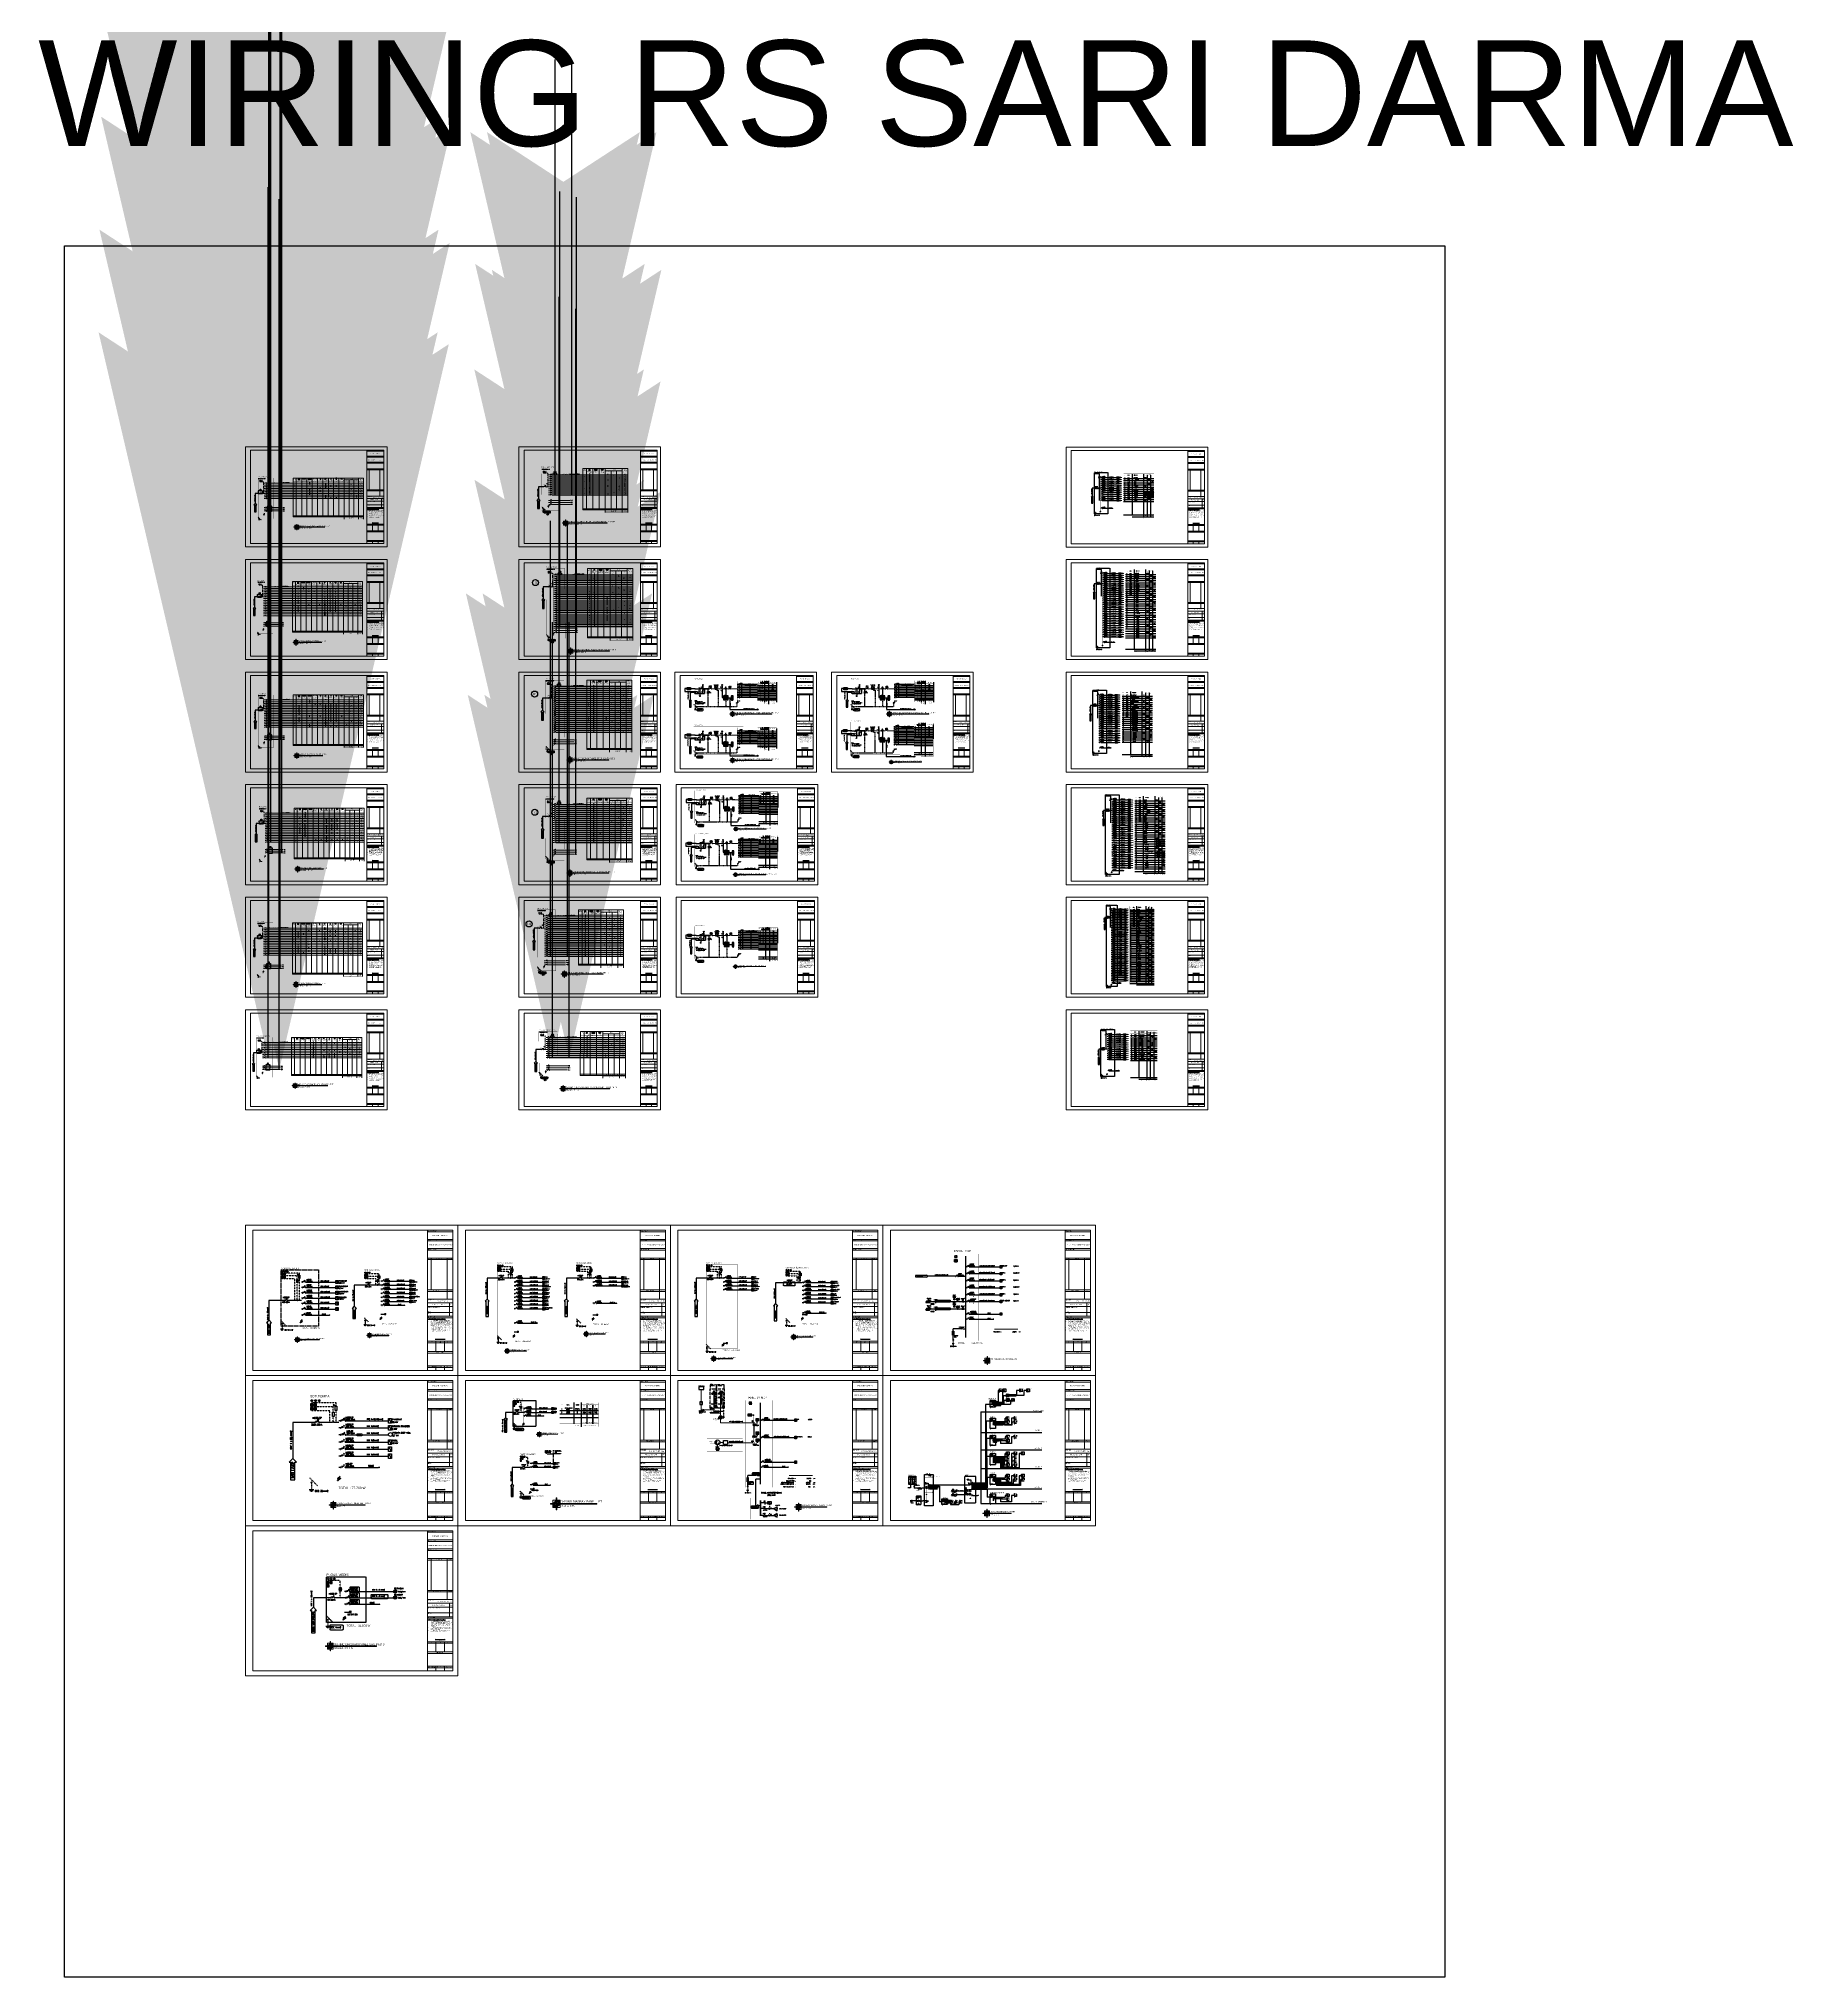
# Model space of a CAD drawing. Header units: inches. Extents: x 31310 to 32350, y 3900 to 5049.
import ezdxf
from ezdxf.enums import TextEntityAlignment as Align

# ---------------------------------------------------------------- set-up
doc = ezdxf.new("R2010")
doc.units = ezdxf.units.IN
doc.header["$MEASUREMENT"] = 0
for name, pattern in [('ACAD_ISO10W100', [18, 12, -3, 0, -3]), ('CACHE', [0.375, 0.25, -0.125]), ('CENTER2', [1.125, 0.75, -0.125, 0.125, -0.125]), ('DASHDOT', [1, 0.5, -0.25, 0, -0.25]), ('DASHDOT2', [0.5, 0.25, -0.125, 0, -0.125]), ('DASHED', [0.75, 0.5, -0.25]), ('DASHED2', [0.375, 0.25, -0.125]), ('HIDDEN', [0.375, 0.25, -0.125]), ('PHANTOM', [2.5, 1.25, -0.25, 0.25, -0.25, 0.25, -0.25])]:
    doc.linetypes.add(name, pattern=pattern)
for name, color, linetype, lineweight in [('-15', 7, 'Continuous', 15), ('A-FURN-EQPM', 177, 'Continuous', 0), ('cable', 6, 'Continuous', 30), ('D-PANEL', 5, 'Continuous', 9), ('garis elektrikal', 7, 'DASHDOT2', 25), ('Garis tebal', 30, 'Continuous', 0), ('GPO', 7, 'Continuous', 25), ('H', 3, 'Continuous', 0), ('listrik', 21, 'ACAD_ISO10W100', 18), ('Listrik2', 2, 'Continuous', 9), ('MCCB', 5, 'Continuous', 9), ('ME', 7, 'Continuous', 20), ('socket', 6, 'Continuous', 15), ('ST', 4, 'Continuous', 15), ('teks', 120, 'Continuous', 5), ('US 0 Elevation', 9, 'Continuous', 5), ('US 0 Sanitair', 9, 'Continuous', 0), ('US I. Text', 51, 'Continuous', 5), ('US-Elevation', 9, 'Continuous', 5), ('US-Text', 42, 'Continuous', 5)]:
    doc.layers.add(name, color=color, linetype=linetype, lineweight=lineweight)
for name, color, linetype in [('-EL_KB', 7, 'Continuous'), ('-KOP', 7, 'Continuous'), ('-LINE', 1, 'Continuous'), ('-PANEL', 1, 'Continuous'), ('-SISTIM', 1, 'Continuous'), ('-SK', 1, 'Continuous'), ('-TXT', 7, 'Continuous'), ('0-KOP', 2, 'Continuous'), ('0-WRG', 5, 'Continuous'), ('4', 4, 'Continuous'), ('4-E-TXT', 3, 'Continuous'), ('B', 5, 'Continuous'), ('BANTU', 7, 'Continuous'), ('BIASA', 7, 'Continuous'), ('CC-CBL', 6, 'Continuous'), ('COMP', 9, 'Continuous'), ('dg', 8, 'Continuous'), ('DIM', 1, 'Continuous'), ('E-CAB', 6, 'Continuous'), ('GENIE_CIVIL', 112, 'Continuous'), ('KABEL', 4, 'Continuous'), ('KBL1', 4, 'Continuous'), ('KBL2', 200, 'Continuous'), ('KBU', 1, 'Continuous'), ('kop', 8, 'Continuous'), ('LAMPU FIXTURES', 7, 'Continuous'), ('LINE', 4, 'CENTER2'), ('LL', 6, 'Continuous'), ('MCB', 2, 'Continuous'), ('PANEL', 2, 'Continuous'), ('PNL', 5, 'Continuous'), ('POINTILLE_MOYEN', 140, 'CACHE'), ('PP', 5, 'DASHDOT'), ('TABEL', 7, 'Continuous'), ('TEX', 7, 'Continuous'), ('TEXT', 7, 'Continuous'), ('TEXTKOP', 7, 'Continuous'), ('TL RMI', 2, 'Continuous'), ('TXT-ME', 7, 'Continuous'), ('U_DATA', 1, 'Continuous'), ('U_REP', 2, 'Continuous'), ('u_symf', 255, 'Continuous'), ('u_symg', 151, 'Continuous'), ('u_symp', 255, 'CACHE'), ('u_type', 255, 'Continuous'), ('WIRING', 4, 'Continuous')]:
    doc.layers.add(name, color=color, linetype=linetype)
for name, color, linetype, lineweight, true_color in [('-KLAMP', 7, 'HIDDEN', 30, 0x0a0aff), ('-LAMP', 7, 'Continuous', 18, 0xff0a0a), ('Dimensi', 7, 'Continuous', 0, 0x9c9c9c), ('dinding', 7, 'Continuous', 9, 0x878787)]:
    doc.layers.add(name, color=color, linetype=linetype, lineweight=lineweight, true_color=true_color)
for name, color, linetype, true_color in [('-TXT G', 7, 'Continuous', 0xff0505), ('garis', 7, 'Continuous', 0x878787), ('KB FRC', 7, 'Continuous', 0xf2180d), ('LAMPU', 7, 'Continuous', 0xff05ff)]:
    doc.layers.add(name, color=color, linetype=linetype, true_color=true_color)
doc.layers.add('SK CCTV', color=7, linetype='Continuous', true_color=0x05ff05, plot=False)
doc.styles.add('1 100', font='GOTHIC.TTF')
doc.styles.add('1 200', font='GOTHIC.TTF', dxfattribs={"height": 300})
doc.styles.add('A', font='ROMANS.SHX', dxfattribs={"width": 0.7})
doc.styles.add('ARIAL', font='arial.ttf')
doc.styles.add('Arial Narrow', font='ARIALN.TTF')
doc.styles.add('ARIALB', font='arial.ttf', dxfattribs={"width": 0.8, "height": 2.1})
doc.styles.add('DIM', font='simplex.shx', dxfattribs={"height": 0.175})
doc.styles.add('DP', font='romans.shx', dxfattribs={"width": 0.8, "height": 0.4})
doc.styles.add('dwi', font='romans.shx', dxfattribs={"width": 0.8, "height": 0.3})
doc.styles.add('DWI1', font='verdana.ttf', dxfattribs={"height": 0.6})
doc.styles.add('E', font='romans.shx', dxfattribs={"height": 2.5})
doc.styles.add('Grap', font='')
doc.styles.add('HF-SM', font='SIMPLEX.SHX', dxfattribs={"width": 0.9, "height": 2.5})
doc.styles.add('patok', font='romans.shx', dxfattribs={"height": 3, "bigfont": 'bigfont.shx'})
doc.styles.add('Q', font='romans.shx', dxfattribs={"width": 0.7, "height": 180})
doc.styles.add('RomanS', font='romans.shx')
doc.styles.add('RS', font='ROMANS.SHX', dxfattribs={"width": 0.8})
doc.styles.add('S4', font='arial.ttf', dxfattribs={"height": 2.7})
doc.styles.add('SANS', font='sanss___.ttf')
doc.styles.add('SAS2', font='arial.ttf', dxfattribs={"height": 4})
doc.styles.add('sc 100', font='romans.shx', dxfattribs={"width": 0.75})
doc.styles.get("Standard").update_dxf_attribs({"font": 'arial.ttf'})
doc.styles.add('TXT', font='romans.shx', dxfattribs={"width": 0.85, "height": 0.25})
doc.styles.get('Grap').set_extended_font_data('Graphite Light')
doc.dimstyles.new('dim200', dxfattribs={"dimscale": 2, "dimtxt": 0.17, "dimasz": 0.12, "dimexe": 0.15, "dimexo": 0.1, "dimgap": 0.06, "dimtad": 1, "dimdec": 1, "dimlfac": 100, "dimzin": 12, "dimdsep": 46, "dimtxsty": 'Grap', "dimblk": 'ar1', "dimcen": 0.09, "dimclrd": 243, "dimclre": 243, "dimclrt": 256, "dimadec": 0, "dimazin": 0, "dimtfac": 1, "dimtdec": 1, "dimtix": 1, "dimtmove": 0, "dimatfit": 3, "dimldrblk": 'ar2', "dimfxl": 1, "dimtolj": 1, "dimtzin": 0, "dimarcsym": 0})

# ---------------------------------------------------------------- blocks, each defined once
blk = doc.blocks.new('_ClosedBlank')
at = {"color": 0, "linetype": 'ByBlock', "lineweight": -2}
for p, q in [((-1, 0.2), (0, 0)), ((-1, 0.2), (-1, -0.2)), ((0, 0), (-1, -0.2))]:
    blk.add_line(p, q, dxfattribs=at)
blk = doc.blocks.new('-MCB1PH')
at = {"layer": '-LINE', "color": 7}
for p, q in [((0.2, 0.2), (0.1, 0.3)), ((0.1, 0.3), (0.3, 0.3)), ((0.3, 0.2), (0.2, 0.2)), ((0.3, 0.1), (0.3, 0.2))]:
    blk.add_line(p, q, dxfattribs=at)
blk.add_lwpolyline([(0.2, 0.4), (0.3, 0.3)], dxfattribs=at)
at = {"layer": 'WIRING', "color": 7}
blk.add_line((0.6, 0.3), (0.7, 0), dxfattribs=at)
at = {"layer": 'WIRING', "const_width": 0.04}
blk.add_lwpolyline([(0.1, 0), (0.8, 0.2)], dxfattribs=at)
at = {"layer": 'WIRING', "color": 7}
blk.add_lwpolyline([(0.4, 0.3), (0.4, 0.1)], dxfattribs=at)
at = {"layer": 'WIRING'}
for centre in [(0.1, 0), (0.8, 0)]:
    blk.add_circle(centre, 0.0605, dxfattribs=at)
at = {"layer": '-LINE', "color": 7, "xscale": 0.1984500000224796, "yscale": 0.1984500000224796, "zscale": 0.1984500000224796, "rotation": 103.8965061108656}
blk.add_blockref('_ClosedBlank', (0.2, 0.6), dxfattribs=at)
at = {"layer": 'WIRING', "color": 7, "xscale": 0.1999999999999972, "yscale": 0.1999999999999972, "zscale": 0.1999999999999972, "rotation": 105.3991931955513}
blk.add_blockref('_ClosedBlank', (0.3, 0.5), dxfattribs=at)
blk = doc.blocks.new('-MCCB')
at = {"layer": 'WIRING', "color": 7}
for p, q in [((0.14, 0.23), (0.23, 0.26)), ((0.16, 0.13), (0.14, 0.23)), ((0.26, 0.16), (0.16, 0.13)), ((0.23, 0.26), (0.21, 0.32)), ((0.49, 0.19), (0.55, -0.01)), ((0.56, 0.28), (0.65, -0.04)), ((0.67, 0.24), (0.73, 0.04))]:
    blk.add_line(p, q, dxfattribs=at)
at = {"layer": 'WIRING', "const_width": 0.04}
blk.add_lwpolyline([(0.12, 0), (0.81, 0.17)], dxfattribs=at)
at = {"layer": 'WIRING', "color": 7}
for points in [[(0.26, 0.16), (0.29, 0.04)], [(0.36, 0.27), (0.41, 0.07)]]:
    blk.add_lwpolyline(points, dxfattribs=at)
at = {"layer": 'WIRING'}
for centre in [(0.06, 0), (0.83, 0)]:
    blk.add_circle(centre, 0.0605, dxfattribs=at)
at = {"layer": 'WIRING', "color": 7, "xscale": 0.1999999999999972, "yscale": 0.1999999999999972, "zscale": 0.1999999999999972, "rotation": 105.3991931955513}
for p in [(0.16, 0.51), (0.3, 0.46)]:
    blk.add_blockref('_ClosedBlank', p, dxfattribs=at)
blk = doc.blocks.new('-mcb3p')
at = {"layer": '-LINE', "color": 7}
for p, q in [((0.49, 0.01), (0.43, 0.21)), ((0.56, 0), (0.49, 0.28)), ((0.61, 0.04), (0.56, 0.25))]:
    blk.add_line(p, q, dxfattribs=at)
at = {"layer": '-LINE', "color": 2, "const_width": 0.04}
blk.add_lwpolyline([(0.05, 0.01), (0.76, 0.18)], dxfattribs=at)
at = {"layer": '-LINE', "color": 7}
blk.add_lwpolyline([(0.27, 0.31), (0.33, 0.08)], dxfattribs=at)
at = {"layer": '-LINE', "color": 2}
for centre in [(0, 0), (0.79, 0)]:
    blk.add_circle(centre, 0.05, dxfattribs=at)
at = {"layer": '-LINE', "color": 7, "xscale": 0.1800000000000017, "yscale": 0.1800000000000017, "zscale": 0.1800000000000017, "rotation": 103.8965061037899}
blk.add_blockref('_ClosedBlank', (0.23, 0.49), dxfattribs=at)
blk = doc.blocks.new('A$C5E321F3B')
at = {"layer": 'BANTU'}
for p, q in [((0, 0.5), (1.3, 0.5)), ((0.2, 0.4), (1.1, 0.4)), ((0.4, 1.7), (3.7, 5)), ((0.4, 0.2), (0.9, 0.2)), ((0.6, 3.9), (3.1, 6.3)), ((0.6, 3.2), (3.1, 5.7)), ((0.6, 2.6), (3.1, 5)), ((0.6, 0.2), (0.6, 0))]:
    blk.add_line(p, q, dxfattribs=at)
at = {"layer": 'BANTU', "linetype": 'HIDDEN'}
for q in [(3.1, 3.7), (0.6, 0.5)]:
    blk.add_line((0.6, 1.3), q, dxfattribs=at)
at = {"layer": 'BANTU'}
for centre in [(0.2, 1.5), (3.8, 5.1)]:
    blk.add_circle(centre, 0.215, dxfattribs=at)
blk = doc.blocks.new('-DL PLC 2x11W')
at = {"layer": '-LAMP'}
for p, q in [((-0.17, 0), (0.17, 0)), ((0, 0.17), (0, -0.17))]:
    blk.add_line(p, q, dxfattribs=at)
at = {"layer": 'LAMPU', "lineweight": 30}
blk.add_circle((0, 0), 0.128, dxfattribs=at)
blk = doc.blocks.new('-DL PLC 1x11W')
at = {"layer": '-LAMP'}
for p, q in [((-0.11, 0.1), (0.11, -0.1)), ((0.11, 0.1), (-0.11, -0.1))]:
    blk.add_line(p, q, dxfattribs=at)
at = {"layer": 'LAMPU', "lineweight": 30}
blk.add_circle((0, 0), 0.104, dxfattribs=at)
blk = doc.blocks.new('-BARET 18W')
at = {"layer": '-LAMP', "ltscale": 0.5}
blk.add_lwpolyline([(-0.18, 0.18), (0.18, 0.18), (0.18, -0.18), (-0.18, -0.18)], close=True, dxfattribs=at)
blk.add_circle((0, 0), 0.0768, dxfattribs=at)
blk = doc.blocks.new('fann')
at = {"layer": 'garis elektrikal'}
h = blk.add_hatch(color=251, dxfattribs=at)
h.paths.add_polyline_path([(86746, 557120), (86821, 557120, 0.4142136), (86708, 557232), (86708, 557157, -0.4142136)])
h.paths.add_polyline_path([(86671, 557120), (86596, 557120, 0.4142136), (86708, 557007), (86708, 557082, -0.4142136)])
for p, q in [((86896, 557120), (86521, 557120)), ((86708, 557307), (86708, 556932))]:
    blk.add_line(p, q, dxfattribs=at)
at = {"layer": 'Garis tebal', "color": 3}
blk.add_lwpolyline([(86596, 556970), (86821, 556970, 0.4142136), (86858, 557007), (86858, 557232, 0.4142136), (86821, 557270), (86596, 557270, 0.4142136), (86558, 557232), (86558, 557007, 0.4142136)], format="xyb", close=True, dxfattribs=at)
at = {"layer": 'Garis tebal', "color": 251, "lineweight": -2}
blk.add_lwpolyline([(86596, 557007), (86821, 557007), (86821, 557232), (86596, 557232)], close=True, dxfattribs=at)
at = {"layer": 'Garis tebal', "color": 1}
for radius in [112, 37.5]:
    blk.add_circle((86708, 557120), radius, dxfattribs=at)
at = {"insert": (86616, 556950), "char_height": 75, "width": 84.59, "attachment_point": 1, "style": 'RS'}
blk.add_mtext('{\\fBankGothic Lt BT|b0|i0|c0|p34;\\C3;FAN}', dxfattribs=at)
blk = doc.blocks.new('-TL 1x36W BALK')
at = {"layer": '-LAMP', "ltscale": 0.5}
for p, q in [((-0.48, -0.08), (-0.48, 0.08)), ((0.48, -0.08), (0.48, 0.08))]:
    blk.add_line(p, q, dxfattribs=at)
at = {"layer": '-LAMP', "ltscale": 0.5, "const_width": 0.04}
blk.add_lwpolyline([(0.48, 0), (-0.48, 0)], close=True, dxfattribs=at)
blk = doc.blocks.new('ar1')
at = {"color": 251, "ltscale": 0.13}
for p, q in [((0, 1.0595), (0, -1.0595)), ((1.0595, 0), (-1.0595, 0))]:
    blk.add_line(p, q, dxfattribs=at)
at = {"color": 5, "ltscale": 0.13}
blk.add_line((-0.5005, -0.5005), (0.5005, 0.5005), dxfattribs=at)
blk = doc.blocks.new('ar2')
at = {"layer": 'dg', "color": 251, "ltscale": 0.13}
for points in [[(-0.9118, 0), (-1.0756, 0.2513), (0, 0)], [(-0.9118, 0), (-1.0756, -0.2513), (0, 0)]]:
    blk.add_solid(points, dxfattribs=at)
at = {"layer": 'DIM', "color": 251, "ltscale": 0.13}
blk.add_line((0, 0), (-1.2908, 0), dxfattribs=at)
blk = doc.blocks.new('-mcb1p')
at = {"layer": '-LINE', "color": 7}
blk.add_line((0.52, 0.01), (0.46, 0.22), dxfattribs=at)
at = {"layer": '-LINE', "color": 2, "const_width": 0.04}
blk.add_lwpolyline([(0.05, 0.01), (0.76, 0.18)], dxfattribs=at)
at = {"layer": '-LINE', "color": 7}
blk.add_lwpolyline([(0.3, 0.32), (0.36, 0.09)], dxfattribs=at)
at = {"layer": '-LINE', "color": 2}
for centre in [(0, 0), (0.79, 0)]:
    blk.add_circle(centre, 0.05, dxfattribs=at)
at = {"layer": '-LINE', "color": 7, "xscale": 0.1800000000000017, "yscale": 0.1800000000000017, "zscale": 0.1800000000000017, "rotation": 103.89650610379}
blk.add_blockref('_ClosedBlank', (0.26, 0.49), dxfattribs=at)
blk = doc.blocks.new('REGWH')
at = {"layer": '-KLAMP', "linetype": 'ByBlock'}
h = blk.add_hatch(dxfattribs=at)
h.set_pattern_fill('ANSI31', color=256, scale=0.3)
h.set_pattern_definition([(45, (-63.111977, -965.23732), (-0.0265165043, 0.0265165043), [])])
h.paths.add_polyline_path([(-0.81, 1), (0.37, 1), (0.37, 0.72), (-0.81, 0.72)])
at = {"layer": '-LAMP'}
for p, q in [((-0.82, 1.01), (0.38, 1.01)), ((-0.82, 1.01), (-0.82, 0.71)), ((-0.82, 0.71), (0.38, 0.71)), ((-0.81, 1), (0.37, 1)), ((-0.81, 0.72), (-0.81, 1)), ((-0.81, 0.93), (0.37, 0.93)), ((-0.81, 0.89), (0.37, 0.89)), ((-0.81, 0.82), (0.37, 0.82)), ((-0.81, 0.77), (0.37, 0.77)), ((0.37, 0.72), (-0.81, 0.72)), ((0.37, 1), (0.37, 0.72)), ((0.38, 1.01), (0.38, 0.71))]:
    blk.add_line(p, q, dxfattribs=at)
blk = doc.blocks.new('TEHHW')
at = {"layer": '-LAMP'}
for p, q in [((-0.87, 0.54, 0), (0.33, 0.54, 0)), ((-0.87, 0.54, 0), (-0.87, 0.24, 0)), ((-0.87, 0.24, 0), (0.33, 0.24, 0)), ((-0.86, 0.53, 0), (0.32, 0.53, 0)), ((-0.86, 0.24, 0), (-0.86, 0.53, 0)), ((-0.86, 0.46, 0), (0.32, 0.46, 0)), ((-0.86, 0.42, 0), (0.32, 0.42, 0)), ((-0.86, 0.35, 0), (0.32, 0.35, 0)), ((-0.86, 0.3, 0), (0.32, 0.3, 0)), ((0.32, 0.24, 0), (-0.86, 0.24, 0)), ((0.32, 0.53, 0), (0.32, 0.24, 0)), ((0.33, 0.54, 0), (0.33, 0.24, 0))]:
    blk.add_line(p, q, dxfattribs=at)
blk.add_line((-0.87, 0.54, 0), (0.33, 0.24, 0))
blk = doc.blocks.new('LED PANEL')
at = {"layer": '-LAMP', "ltscale": 0.02}
h = blk.add_hatch(dxfattribs=at)
h.set_pattern_fill('ANSI31', color=256, scale=146.341125, style=0)
h.set_pattern_definition([(45, (-4744.29, 79197.612), (-12.93485, 12.93485), [])])
h.paths.add_polyline_path([(-4164, 79778), (-4744, 79778), (-4744, 79198), (-4164, 79198)])
at = {"layer": '-LAMP'}
for p, q in [((-4754, 79788), (-4154, 79788)), ((-4754, 79788), (-4754, 79188)), ((-4754, 79188), (-4154, 79188)), ((-4154, 79788), (-4154, 79188))]:
    blk.add_line(p, q, dxfattribs=at)
blk.add_lwpolyline([(-4744, 79778), (-4164, 79778), (-4164, 79198), (-4744, 79198)], close=True, dxfattribs=at)
at = {"color": 1}
blk.add_line((-4754, 79788), (-4154, 79188), dxfattribs=at)
blk = doc.blocks.new('EGSEHS')
at = {"layer": '-LAMP'}
for p, q in [((-0.43, 0.35), (-0.43, 0.23)), ((-0.08, 0.34), (-0.43, 0.35)), ((-0.43, 0.23), (-0.08, 0.23)), ((-0.08, 0.23), (-0.08, 0.34))]:
    blk.add_line(p, q, dxfattribs=at)
blk.add_arc((-0.26, 0.35), 0.212, 213.6098, 326.3902, dxfattribs=at)
blk = doc.blocks.new('-SK_1P')
at = {"layer": '-SK'}
for p, q in [((-0.34, 0), (-0.19, 0)), ((0.19, 0), (-0.19, 0)), ((0, 0.33), (0, 0.55)), ((0.34, 0), (0.19, 0))]:
    blk.add_line(p, q, dxfattribs=at)
blk.add_arc((0, 0.11), 0.219, 330, 210, dxfattribs=at)
blk = doc.blocks.new('erthrhhrthre')
for p, q in [((-229.5, 130), (-229.5, 40.9)), ((-103.5, 130), (-229.5, 130)), ((-103.5, 40.9), (-103.5, 130)), ((-121.5, 121.6), (-106.5, 121.6)), ((-121.5, 116.2), (-106.5, 116.2)), ((-121.5, 110.5), (-106.5, 110.5)), ((-121.5, 91.6), (-106.5, 91.6)), ((-121.5, 86.2), (-106.5, 86.2)), ((-121.5, 84), (-106.5, 84)), ((-121.5, 76), (-106.5, 76)), ((-121.5, 61.2), (-106.5, 61.2)), ((-121.5, 55.1), (-106.5, 55.1)), ((-121.5, 46.6), (-106.5, 46.6)), ((-229.5, 40.9), (-103.5, 40.9))]:
    blk.add_line(p, q)
at = {"color": 5}
for p, q in [((-225, 127), (-225, 43.9)), ((-106.5, 127), (-225, 127)), ((-121.5, 43.9), (-121.5, 127)), ((-106.5, 43.9), (-106.5, 127)), ((-225, 43.9), (-106.5, 43.9))]:
    blk.add_line(p, q, dxfattribs=at)
at = {"ltscale": 8}
for p, q in [((-121.5, 126.1), (-106.5, 126.1)), ((-121.5, 120.7), (-106.5, 120.7)), ((-121.5, 115.3), (-106.5, 115.3)), ((-121.5, 109.6), (-106.5, 109.6)), ((-119.3, 91.6), (-119.3, 110.5)), ((-109.9, 86.2), (-109.9, 110.5)), ((-121.5, 90.7), (-106.5, 90.7)), ((-121.5, 81.7), (-106.5, 81.7)), ((-108.5, 84), (-108.5, 76)), ((-121.5, 78.3), (-106.5, 78.3)), ((-121.5, 75.1), (-106.5, 75.1)), ((-121.5, 60.3), (-106.5, 60.3)), ((-116.5, 61.2), (-116.5, 55.1)), ((-111.5, 61.2), (-111.5, 55.1)), ((-121.5, 54.2), (-106.5, 54.2)), ((-121.5, 45.7), (-106.5, 45.7))]:
    blk.add_line(p, q, dxfattribs=at)
at = {"ltscale": 5}
for p, q in [((-116.5, 43.9), (-116.5, 46.6)), ((-111.5, 43.9), (-111.5, 46.6))]:
    blk.add_line(p, q, dxfattribs=at)
at = {"layer": 'A-FURN-EQPM', "color": 0, "linetype": 'ByBlock', "lineweight": -2, "ltscale": 0.25}
blk.add_lwpolyline([(-229.5, 40.9), (-103.5, 40.9), (-103.5, 130), (-229.5, 130)], close=True, dxfattribs=at)
at = {"layer": 'TEXTKOP', "style": '1 100'}
for s, height, p in [('NAMA PROYEK :', 0.45, (-121.2, 126.6)), ('LOKASI PROYEK :', 0.45, (-121.2, 121.2)), ('PEMILIK PROYEK :', 0.45, (-121.2, 115.8)), ('DIGAMBAR :', 0.45, (-121.2, 85.7)), ('ARSITEK / PERENCANA :', 0.45, (-121.2, 81.2)), ('I PUTU NOVA PRASETYA S.Ars', 0.45, (-116.3, 85.1)), ('NO SKA :', 0.346, (-121.2, 78.7)), ('PEMILIK :', 0.45, (-121.2, 77.8)), ('PERNYATAAN :', 0.45, (-121.2, 75.6))]:
    blk.add_text(s, height=height, dxfattribs=at).set_placement(p, align=Align.MIDDLE_LEFT)
at = {"layer": 'TEXTKOP', "style": '1 100', "oblique": 0}
for s, height, p in [('JL. PULAU SERAM, DENPASAR BARAT ', 0.6, (-114, 118.3)), ('RS SARI DHARMA', 0.75, (-114, 123.9))]:
    blk.add_text(s, height=height, rotation=359.9915, dxfattribs=at).set_placement(p, align=Align.MIDDLE_CENTER)
at = {"layer": 'TEXTKOP', "style": '1 100'}
for s, height, p in [('NO.', 0.45, (-120.4, 110.1)), ('CATATAN', 0.45, (-114.6, 110.1)), ('PARAF', 0.45, (-108.2, 110.1)), ('PENANGGUNG JAWAB', 0.48, (-115, 82.9)), ('NAMA GAMBAR', 0.45, (-115.7, 91.2)), ('SKALA', 0.45, (-108.2, 91.2)), ('PRF', 0.48, (-107.5, 82.9)), ('NO. GAMBAR', 0.45, (-119, 46.2)), ('MENGETAHUI :', 0.45, (-114, 54.6)), ('JML. LEMBAR', 0.45, (-114, 46.2)), ('TGL. ACC', 0.45, (-109, 46.2))]:
    blk.add_text(s, height=height, dxfattribs=at).set_placement(p, align=Align.MIDDLE_CENTER)
for s, p in [('DIP', (-119, 60.8)), ('DIK', (-114, 60.8)), ('DIS', (-109, 60.8))]:
    blk.add_text(s, height=0.45, dxfattribs=at).set_placement(p, align=Align.MIDDLE)
at = {"layer": 'TEXTKOP', "ltscale": 5, "style": '1 200'}
for s, insert, char_height, width, attachment_point in [('{\\H1.083x;\\LKAMI SEBAGAI PENANGGUNG JAWAB :\\P\\H0.9234x;\\P\\pxt4;}1. ^IBERTANGGUNG JAWAB PENUH TERHADAP  ^I^IBANGUNAN YANG TELAH BERDIRI BAIK MENYANGKUT ^IKEKUATAN ^IKONSTRUKSI, KEKOKOHAN & KUALITAS ^ISTRUKTUR BANGUNAN SERTA KESELAMATAN UMUM ^IDILINGKUNGAN SEKITARNYA DARI KEGAGALAN ^IKONSTRUKSI.\\P\\pi-4,l4,t8;2.^IBERTANGGUNG JAWAB PENUH TERHADAP SEGALA DAMPAK YANG TIMBUL AKIBAT BERDIRINYA BANGUNAN TERSEBUT.\\P3.^IMENYATAKAN BAHWA GAMBAR SESUAI DENGAN PELAKSANAAN DI LAPANGAN', (-121.1, 74.7), 0.36, 14.235, 1), ('{\\L( ............................. )\\P\\H0.8333x;\\l PEMILIK}', (-114, 63), 0.45, 15, 2)]:
    blk.add_mtext(s, dxfattribs=dict(at, insert=insert, char_height=char_height, width=width, attachment_point=attachment_point))
blk = doc.blocks.new('-STOP KONTAK')
at = {"layer": '-SK'}
for p, q in [((-0.09, 0), (-0.24, 0)), ((0.09, 0), (-0.09, 0)), ((0, 0.27), (0, 0.44)), ((0.09, 0), (0.24, 0))]:
    blk.add_line(p, q, dxfattribs=at)
blk.add_arc((0, 0.12), 0.15, 307.72368, 232.27632, dxfattribs=at)
blk = doc.blocks.new('nvdghcusdyfb')
at = {"layer": 'US-Text', "ltscale": 5}
h = blk.add_hatch(color=256, dxfattribs=at)
h.paths.add_polyline_path([(-6.86, 0.04), (-6.86, 0.34), (-7.17, 0.04)])
h.paths.add_polyline_path([(-6.49, -0.04), (-6.79, -0.04), (-6.79, -0.34)])
for points in [[(-6.79, 0.48), (-6.79, 0.44), (-6.38, 0.04), (-6.35, 0.04), (-6.35, 0.48)], [(-7.27, -0.04), (-7.3, -0.04), (-7.3, -0.48), (-6.86, -0.48), (-6.86, -0.44)]]:
    blk.add_hatch(color=256, dxfattribs=at).paths.add_polyline_path(points)
for p, q in [((-7.58, 0.04), (-6.86, 0.04)), ((-7.58, 0.04), (-7.58, -0.04)), ((-6.86, 0.48), (-7.3, 0.48)), ((-7.3, 0.04), (-7.3, 0.48)), ((-6.86, 0.44), (-6.86, 0.77)), ((-6.79, 0.77), (-6.86, 0.77)), ((-6.86, -0.34), (-6.86, 0.34)), ((-6.79, 0.44), (-6.79, 0.77)), ((-6.79, 0.48), (-6.35, 0.48)), ((-6.79, -0.34), (-6.79, 0.34)), ((-6.35, 0.04), (-6.35, 0.48)), ((-7.58, -0.04), (-6.86, -0.04)), ((-7.3, -0.04), (-7.3, -0.48)), ((-6.86, -0.48), (-7.3, -0.48)), ((-6.86, -0.77), (-6.86, -0.44)), ((-6.79, -0.77), (-6.86, -0.77)), ((-6.79, -0.77), (-6.79, -0.44)), ((-6.79, -0.48), (-6.35, -0.48)), ((-6.35, -0.04), (-6.35, -0.48))]:
    blk.add_line(p, q, dxfattribs=at)
for points in [[(-7.27, 0.04), (-6.83, 0.48), (-6.38, 0.04)], [(-7.17, 0.04), (-6.83, 0.38), (-6.49, 0.04)], [(-6.38, -0.04), (-6.83, -0.48), (-7.27, -0.04)], [(-6.49, -0.04), (-6.83, -0.38), (-7.17, -0.04)]]:
    blk.add_lwpolyline(points, dxfattribs=at)
blk.add_point((-6.83, 0), dxfattribs=at)
blk = doc.blocks.new('uni037')
at = {"layer": 'u_symf', "color": 0, "linetype": 'ByBlock', "lineweight": -2}
for p, q in [((1.666, 1.272), (2.143, 1.75)), ((2.273, 1.738), (1.677, 1.142)), ((1.956, 1.704), (1.711, 1.459)), ((1.713, 1.037), (2.378, 1.702)), ((2.466, 1.649), (1.766, 0.949)), ((1.834, 0.875), (2.54, 1.581)), ((2.599, 1.499), (1.917, 0.816)), ((2.015, 0.773), (2.642, 1.4)), ((2.664, 1.281), (2.134, 0.751)), ((2.291, 0.766), (2.649, 1.124))]:
    blk.add_line(p, q, dxfattribs=at)
for points in [[(1.732, 2.5), (-1.732, 0.5)], [(-1.732, -1), (1.732, 1)]]:
    blk.add_lwpolyline(points, dxfattribs=at)
blk.add_circle((2.165, 1.25), 0.5, dxfattribs=at)
at = {"layer": 'u_type', "linetype": 'Continuous', "lineweight": -2, "style": 'RomanS', "flags": 9}
blk.add_attdef('TYPE', text='', height=2.5, dxfattribs=at).set_placement((0, 5), align=Align.CENTER)
blk = doc.blocks.new('uni149')
at = {"layer": 'u_symf', "color": 0, "linetype": 'ByBlock', "lineweight": -2}
for radius in [1, 0.8, 0.6, 0.4, 0.2]:
    blk.add_circle((0, 0), radius, dxfattribs=at)
at = {"layer": 'u_type', "linetype": 'Continuous', "lineweight": -2, "style": 'RomanS', "flags": 9}
blk.add_attdef('TYPE', text='', height=2.5, dxfattribs=at).set_placement((0, 0), align=Align.CENTER)
blk = doc.blocks.new('-MCB3PH')
at = {"layer": 'WIRING', "color": 7}
for p, q in [((0.41, 0.17), (0.47, -0.03)), ((0.49, 0.26), (0.57, -0.06)), ((0.59, 0.22), (0.65, 0.02))]:
    blk.add_line(p, q, dxfattribs=at)
at = {"layer": 'WIRING', "const_width": 0.04}
blk.add_lwpolyline([(0.12, 0), (0.81, 0.17)], dxfattribs=at)
at = {"layer": 'WIRING', "color": 7}
blk.add_lwpolyline([(0.28, 0.24), (0.33, 0.05)], dxfattribs=at)
at = {"layer": 'WIRING'}
for centre in [(0.06, 0), (0.83, 0)]:
    blk.add_circle(centre, 0.0605, dxfattribs=at)
at = {"layer": 'WIRING', "color": 7, "xscale": 0.1999999999999972, "yscale": 0.1999999999999972, "zscale": 0.1999999999999972, "rotation": 105.3991931955513}
blk.add_blockref('_ClosedBlank', (0.23, 0.44), dxfattribs=at)
blk = doc.blocks.new('LEGENDA KOP')
at = {"layer": 'US I. Text', "lineweight": 13}
for points in [[(-957.63, -871.24), (-957.66, -871.24), (-957.66, -871.64), (-957.26, -871.64), (-957.26, -871.61)], [(-957.2, -870.78), (-957.2, -870.81), (-956.83, -871.18), (-956.8, -871.18), (-956.8, -870.78)]]:
    blk.add_hatch(color=256, dxfattribs=at).paths.add_polyline_path(points)
h = blk.add_hatch(color=256, dxfattribs=at)
h.paths.add_polyline_path([(-957.26, -871.18), (-957.26, -870.9), (-957.53, -871.18)])
h.paths.add_polyline_path([(-956.92, -871.24), (-957.2, -871.24), (-957.2, -871.52)])
for p, q in [((-957.91, -871.18), (-957.26, -871.18)), ((-957.91, -871.18), (-957.91, -871.24)), ((-957.91, -871.24), (-957.26, -871.24)), ((-957.26, -870.78), (-957.66, -870.78)), ((-957.66, -871.18), (-957.66, -870.78)), ((-957.66, -871.24), (-957.66, -871.64)), ((-957.26, -870.81), (-957.26, -870.52)), ((-957.2, -870.52), (-957.26, -870.52)), ((-957.26, -871.18), (-957.26, -870.9)), ((-957.26, -871.52), (-957.26, -871.24)), ((-957.2, -870.81), (-957.2, -870.52)), ((-957.2, -870.78), (-956.8, -870.78)), ((-957.2, -871.18), (-957.2, -870.9)), ((-957.2, -871.18), (-956.8, -871.18)), ((-957.2, -871.52), (-957.2, -871.24)), ((-957.2, -871.24), (-956.8, -871.24)), ((-956.8, -871.18), (-956.8, -870.78)), ((-956.8, -871.24), (-956.8, -871.64)), ((-957.26, -871.64), (-957.66, -871.64)), ((-957.26, -871.9), (-957.26, -871.61)), ((-957.2, -871.9), (-957.26, -871.9)), ((-957.2, -871.9), (-957.2, -871.61)), ((-957.2, -871.64), (-956.8, -871.64))]:
    blk.add_line(p, q, dxfattribs=at)
for points in [[(-957.63, -871.18), (-957.23, -870.78), (-956.83, -871.18)], [(-956.83, -871.24), (-957.23, -871.64), (-957.63, -871.24)], [(-957.53, -871.18), (-957.23, -870.87), (-956.92, -871.18)], [(-956.92, -871.24), (-957.23, -871.55), (-957.53, -871.24)]]:
    blk.add_lwpolyline(points, dxfattribs=at)
at = {"layer": 'US I. Text'}
blk.add_point((-957.23, -871.21), dxfattribs=at)
blk = doc.blocks.new('fdgfdf')
at = {"layer": 'US 0 Elevation', "xscale": 1.307726022502848, "yscale": 1.307726022502848, "zscale": 1.307726022502848}
blk.add_blockref('LEGENDA KOP', (3728.32, 1692.01), dxfattribs=at)
blk = doc.blocks.new('A$C4EC26E04')
h = blk.add_hatch()
h.set_pattern_fill('ANSI31', color=2, style=0)
h.paths.add_polyline_path([(10, 0), (20, 0, -1), (168, 0), (178, 0, 1)])
at = {"layer": 'GPO'}
for points in [[(49, 185), (135, 185)], [(92, 94), (92, 232)], [(0, 0), (188, 0)]]:
    blk.add_lwpolyline(points, dxfattribs=at)
for radius in [94.1, 84.1, 74.1]:
    blk.add_arc((94, 0), radius, 0, 180, dxfattribs=at)
blk = doc.blocks.new('MCCB')
at = {"layer": 'ST', "color": 7, "linetype": 'Continuous'}
for p, q in [((698.1, -69.36), (697.66, -69.2)), ((697.7, -69.28), (697.78, -69.06)), ((697.78, -69.06), (697.73, -69.12)), ((697.75, -69.29), (697.78, -69.2)), ((697.78, -69.06), (697.78, -69.14)), ((697.78, -69.2), (697.9, -69.24)), ((697.81, -69.13), (697.86, -69.01)), ((697.81, -69.13), (697.92, -69.17)), ((697.9, -69.24), (697.92, -69.17)), ((697.9, -69.35), (697.94, -69.25)), ((697.95, -69.37), (697.99, -69.27)), ((698, -69.38), (698.04, -69.28))]:
    blk.add_line(p, q, dxfattribs=at)
for centre in [(697.63, -69.38), (698.13, -69.38)]:
    blk.add_circle(centre, 0.0339, dxfattribs=at)
blk = doc.blocks.new('uni004')
at = {"layer": 'u_symf', "color": 0, "linetype": 'ByBlock', "lineweight": -2}
for points in [[(0, -3), (0, 0)], [(0, -10), (0, -8), (-3, -2)]]:
    blk.add_lwpolyline(points, dxfattribs=at)
blk.add_lwpolyline([(0, -2, 1), (0, -3)], format="xyb", dxfattribs=at)
at = {"layer": 'U_DATA', "linetype": 'Continuous', "style": 'RomanS'}
blk.add_attdef('CALIBRE', text='', height=2, dxfattribs=at).set_placement((2, 0), align=Align.MIDDLE_LEFT)
at = {"layer": 'U_REP', "linetype": 'Continuous', "style": 'RomanS'}
blk.add_attdef('REPERE', text='', height=2.5, dxfattribs=at).set_placement((-4, 0), align=Align.MIDDLE_RIGHT)
at = {"layer": 'u_type', "linetype": 'Continuous', "style": 'RomanS', "flags": 9}
blk.add_attdef('TYPE', text='', height=2.5, dxfattribs=at).set_placement((0, 0), align=Align.CENTER)
blk = doc.blocks.new('uni074')
at = {"layer": 'u_symf', "color": 0, "linetype": 'ByBlock', "lineweight": -2}
blk.add_lwpolyline([(-1.732, -1), (0, 2), (1.7321, -1), (-1.732, -1)], dxfattribs=at)
at = {"layer": 'u_type', "linetype": 'Continuous', "style": 'RomanS', "flags": 9}
blk.add_attdef('TYPE', text='', height=2.5, dxfattribs=at).set_placement((0, 0), align=Align.CENTER)

msp = doc.modelspace()

# ---------------------------------------------------------------- hatches: boundary and pattern name
at = {"layer": '-TXT', "ltscale": 2}
h = msp.add_hatch(dxfattribs=at)
h.set_pattern_fill('ANSI31', color=8, scale=0.00665, style=0)
h.set_pattern_definition([(45, (31412.0792231, 4135.9749893), (-0.0005878162258, 0.0005878162258), [])])
h.paths.add_polyline_path([(31710.2, 4242.2), (31710.5, 4242), (31710.5, 4242.4)])
h = msp.add_hatch(dxfattribs=at)
h.set_pattern_fill('ANSI31', color=8, scale=0.00665, style=0)
h.set_pattern_definition([(45, (31586.4384962, 4247.43755255), (-0.000587816226, 0.000587816226), [])])
h.paths.add_polyline_path([(31714.2, 4242.2), (31714.5, 4242), (31714.5, 4242.4)])
at = {"ltscale": 0.75}
h = msp.add_hatch(color=242, dxfattribs=at)
h.set_gradient(color1=(184, 10, 62), one_color=1, tint=1)
h.paths.add_polyline_path([(31703.2, 4236.2), (31703.2, 4236.5), (31703.8, 4236.3)])
h = msp.add_hatch()
h.set_pattern_fill('ANSI31', color=8, scale=0.08171, style=0)
h.set_pattern_definition([(45, (31864.634732, 4172.507823), (-0.0072222286, 0.0072222286), [])])
h.paths.add_polyline_path([(31831.3, 4184.5, 1), (31831.4, 4184.5, 1)])
at = {"layer": 'dinding'}
h = msp.add_hatch(color=8, dxfattribs=at)
h.dxf.hatch_style = 1
h.paths.add_polyline_path([(31716.4, 4658.1), (31716.4, 4657.9), (31716.4, 4657.9), (31716.5, 4657.9)])
h = msp.add_hatch(color=8, dxfattribs=at)
h.dxf.hatch_style = 1
h.paths.add_polyline_path([(31716.9, 4658.1), (31716.9, 4658.1), (31716.8, 4658.1), (31716.9, 4657.9)])
h = msp.add_hatch(color=8, dxfattribs=at)
h.dxf.hatch_style = 1
h.paths.add_polyline_path([(31717.3, 4658.1), (31717.3, 4658.1), (31717.3, 4658), (31717.2, 4658), (31717.2, 4658), (31717.2, 4658), (31717.2, 4657.9), (31717.2, 4657.9), (31717.3, 4657.9)])
h = msp.add_hatch(color=8, dxfattribs=at)
h.dxf.hatch_style = 1
h.paths.add_polyline_path([(31720.9, 4658.1), (31720.8, 4658), (31720.9, 4658), (31720.9, 4658)])
h = msp.add_hatch(color=8, dxfattribs=at)
h.dxf.hatch_style = 1
h.paths.add_polyline_path([(31720.9, 4657.9), (31720.9, 4657.9), (31720.8, 4657.9), (31720.9, 4657.8)])
h = msp.add_hatch(color=8, dxfattribs=at)
h.dxf.hatch_style = 1
h.paths.add_polyline_path([(31809.4, 4658.1), (31809.3, 4657.9), (31809.4, 4657.9), (31809.5, 4657.9)])
h = msp.add_hatch(color=8, dxfattribs=at)
h.dxf.hatch_style = 1
h.paths.add_polyline_path([(31809.9, 4658.1), (31809.8, 4658.1), (31809.7, 4658.1), (31809.8, 4657.9)])
h = msp.add_hatch(color=8, dxfattribs=at)
h.dxf.hatch_style = 1
h.paths.add_polyline_path([(31810.3, 4658.1), (31810.3, 4658.1), (31810.3, 4658), (31810.2, 4658), (31810.2, 4658), (31810.1, 4658), (31810.2, 4657.9), (31810.2, 4657.9), (31810.3, 4657.9)])
h = msp.add_hatch(color=8, dxfattribs=at)
h.dxf.hatch_style = 1
h.paths.add_polyline_path([(31813.8, 4658.1), (31813.8, 4658), (31813.8, 4658), (31813.9, 4658)])
h = msp.add_hatch(color=8, dxfattribs=at)
h.dxf.hatch_style = 1
h.paths.add_polyline_path([(31813.9, 4657.9), (31813.8, 4657.9), (31813.8, 4657.9), (31813.8, 4657.8)])
h = msp.add_hatch(color=8, dxfattribs=at)
h.dxf.hatch_style = 1
h.paths.add_polyline_path([(31809.2, 4633.1), (31809.2, 4632.9), (31809.2, 4632.9), (31809.3, 4632.9)])
h = msp.add_hatch(color=8, dxfattribs=at)
h.dxf.hatch_style = 1
h.paths.add_polyline_path([(31809.7, 4633.1), (31809.7, 4633.1), (31809.6, 4633.1), (31809.7, 4632.9)])
h = msp.add_hatch(color=8, dxfattribs=at)
h.dxf.hatch_style = 1
h.paths.add_polyline_path([(31810.2, 4633.1), (31810.1, 4633.1), (31810.1, 4633), (31810, 4633), (31810, 4633), (31810, 4633), (31810, 4632.9), (31810, 4632.9), (31810.2, 4632.9)])
h = msp.add_hatch(color=8, dxfattribs=at)
h.dxf.hatch_style = 1
h.paths.add_polyline_path([(31813.7, 4633.1), (31813.7, 4633), (31813.7, 4633), (31813.7, 4633)])
h = msp.add_hatch(color=8, dxfattribs=at)
h.dxf.hatch_style = 1
h.paths.add_polyline_path([(31716.4, 4630.6), (31716.4, 4630.4), (31716.4, 4630.4), (31716.5, 4630.4)])
h = msp.add_hatch(color=8, dxfattribs=at)
h.dxf.hatch_style = 1
h.paths.add_polyline_path([(31716.9, 4630.6), (31716.9, 4630.6), (31716.8, 4630.6), (31716.9, 4630.4)])
h = msp.add_hatch(color=8, dxfattribs=at)
h.dxf.hatch_style = 1
h.paths.add_polyline_path([(31717.3, 4630.6), (31717.3, 4630.6), (31717.3, 4630.5), (31717.2, 4630.5), (31717.2, 4630.5), (31717.2, 4630.5), (31717.2, 4630.4), (31717.2, 4630.4), (31717.3, 4630.4)])
h = msp.add_hatch(color=8, dxfattribs=at)
h.dxf.hatch_style = 1
h.paths.add_polyline_path([(31720.9, 4630.6), (31720.8, 4630.5), (31720.9, 4630.5), (31720.9, 4630.5)])
h = msp.add_hatch(color=8, dxfattribs=at)
h.dxf.hatch_style = 1
h.paths.add_polyline_path([(31720.9, 4630.4), (31720.9, 4630.4), (31720.8, 4630.4), (31720.9, 4630.3)])
h = msp.add_hatch(color=8, dxfattribs=at)
h.dxf.hatch_style = 1
h.paths.add_polyline_path([(31813.7, 4632.9), (31813.7, 4632.9), (31813.7, 4632.9), (31813.7, 4632.8)])
h = msp.add_hatch(color=8, dxfattribs=at)
h.dxf.hatch_style = 1
h.paths.add_polyline_path([(31717.2, 4592.2), (31717.1, 4592.1), (31717.2, 4592.1), (31717.2, 4592.1)])
h = msp.add_hatch(color=8, dxfattribs=at)
h.dxf.hatch_style = 1
h.paths.add_polyline_path([(31717.6, 4592.2), (31717.6, 4592.2), (31717.5, 4592.2), (31717.6, 4592)])
h = msp.add_hatch(color=8, dxfattribs=at)
h.dxf.hatch_style = 1
h.paths.add_polyline_path([(31718.1, 4592.2), (31718, 4592.2), (31718, 4592.1), (31717.9, 4592.1), (31717.9, 4592.2), (31717.9, 4592.1), (31717.9, 4592.1), (31717.9, 4592.1), (31718.1, 4592.1)])
h = msp.add_hatch(color=8, dxfattribs=at)
h.dxf.hatch_style = 1
h.paths.add_polyline_path([(31721.6, 4592.2), (31721.6, 4592.2), (31721.6, 4592.2), (31721.6, 4592.2)])
h = msp.add_hatch(color=8, dxfattribs=at)
h.dxf.hatch_style = 1
h.paths.add_polyline_path([(31721.6, 4592), (31721.6, 4592), (31721.6, 4592), (31721.6, 4591.9)])
h = msp.add_hatch(color=8, dxfattribs=at)
h.dxf.hatch_style = 1
h.paths.add_polyline_path([(31717, 4566.3), (31716.9, 4566.2), (31717, 4566.2), (31717, 4566.2)])
h = msp.add_hatch(color=8, dxfattribs=at)
h.dxf.hatch_style = 1
h.paths.add_polyline_path([(31717.5, 4566.3), (31717.4, 4566.3), (31717.3, 4566.3), (31717.4, 4566.1)])
h = msp.add_hatch(color=8, dxfattribs=at)
h.dxf.hatch_style = 1
h.paths.add_polyline_path([(31717.9, 4566.3), (31717.8, 4566.3), (31717.8, 4566.2), (31717.7, 4566.2), (31717.7, 4566.3), (31717.7, 4566.2), (31717.7, 4566.1), (31717.7, 4566.2), (31717.9, 4566.2)])
h = msp.add_hatch(color=8, dxfattribs=at)
h.dxf.hatch_style = 1
h.paths.add_polyline_path([(31721.4, 4566.3), (31721.4, 4566.2), (31721.4, 4566.2), (31721.4, 4566.2)])
h = msp.add_hatch(color=8, dxfattribs=at)
h.dxf.hatch_style = 1
h.paths.add_polyline_path([(31721.4, 4566.1), (31721.4, 4566.1), (31721.4, 4566.1), (31721.4, 4566)])
h = msp.add_hatch(color=8, dxfattribs=at)
h.dxf.hatch_style = 1
h.paths.add_polyline_path([(31717, 4511.8), (31716.9, 4511.7), (31717, 4511.7), (31717, 4511.7)])
h = msp.add_hatch(color=8, dxfattribs=at)
h.dxf.hatch_style = 1
h.paths.add_polyline_path([(31717.5, 4511.8), (31717.4, 4511.8), (31717.3, 4511.8), (31717.4, 4511.6)])
h = msp.add_hatch(color=8, dxfattribs=at)
h.dxf.hatch_style = 1
h.paths.add_polyline_path([(31717.9, 4511.8), (31717.8, 4511.8), (31717.8, 4511.7), (31717.7, 4511.7), (31717.7, 4511.8), (31717.7, 4511.7), (31717.7, 4511.6), (31717.7, 4511.7), (31717.9, 4511.7)])
h = msp.add_hatch(color=8, dxfattribs=at)
h.dxf.hatch_style = 1
h.paths.add_polyline_path([(31721.4, 4511.8), (31721.4, 4511.7), (31721.4, 4511.7), (31721.4, 4511.7)])
h = msp.add_hatch(color=8, dxfattribs=at)
h.dxf.hatch_style = 1
h.paths.add_polyline_path([(31721.4, 4511.6), (31721.4, 4511.6), (31721.4, 4511.6), (31721.4, 4511.5)])
at = {"layer": 'US-Text', "ltscale": 5}
for color, points in [(256, [(31461.5, 4759.6), (31461.4, 4759.6), (31461.4, 4758.6), (31462.5, 4758.6), (31462.5, 4758.6)]), (256, [(31462.6, 4760.8), (31462.6, 4760.7), (31463.6, 4759.8), (31463.7, 4759.8), (31463.7, 4760.8)]), (256, [(31620.8, 4762), (31620.7, 4762), (31620.7, 4760.9), (31621.9, 4760.9), (31621.9, 4761)]), (256, [(31622, 4763.3), (31622, 4763.2), (31623.1, 4762.2), (31623.2, 4762.2), (31623.2, 4763.3)]), (256, [(31461, 4691.3), (31460.9, 4691.3), (31460.9, 4690.3), (31462, 4690.3), (31462, 4690.4)]), (256, [(31462.1, 4692.5), (31462.1, 4692.4), (31463.1, 4691.5), (31463.2, 4691.5), (31463.2, 4692.5)]), (256, [(31623.7, 4686.1), (31623.6, 4686.1), (31623.6, 4685), (31624.8, 4685), (31624.8, 4685.1)]), (256, [(31624.9, 4687.4), (31624.9, 4687.3), (31626, 4686.3), (31626.1, 4686.3), (31626.1, 4687.4)]), (256, [(31461.5, 4624.1), (31461.4, 4624.1), (31461.4, 4623), (31462.5, 4623), (31462.5, 4623.1)]), (256, [(31462.6, 4625.3), (31462.6, 4625.2), (31463.6, 4624.3), (31463.7, 4624.3), (31463.7, 4625.3)]), (256, [(31623.4, 4621.6), (31623.3, 4621.6), (31623.3, 4620.5), (31624.4, 4620.5), (31624.4, 4620.6)]), (256, [(31624.6, 4622.9), (31624.6, 4622.8), (31625.6, 4621.8), (31625.7, 4621.8), (31625.7, 4622.9)]), (256, [(31462, 4556.8), (31461.9, 4556.8), (31461.9, 4555.8), (31463, 4555.8), (31463, 4555.8)]), (256, [(31463.1, 4558), (31463.1, 4557.9), (31464.1, 4557), (31464.2, 4557), (31464.2, 4558)]), (256, [(31623.3, 4554.5), (31623.2, 4554.5), (31623.2, 4553.4), (31624.3, 4553.4), (31624.3, 4553.5)]), (256, [(31624.5, 4555.8), (31624.5, 4555.7), (31625.5, 4554.7), (31625.6, 4554.7), (31625.6, 4555.8)]), (256, [(31621.3, 4495.9), (31621.3, 4495.8), (31622.3, 4494.8), (31622.4, 4494.8), (31622.4, 4495.9)]), (256, [(31461, 4488.3), (31460.9, 4488.3), (31460.9, 4487.3), (31462, 4487.3), (31462, 4487.4)]), (256, [(31462.1, 4489.6), (31462.1, 4489.5), (31463.1, 4488.5), (31463.2, 4488.5), (31463.2, 4489.6)]), (256, [(31620.1, 4494.6), (31620, 4494.6), (31620, 4493.5), (31621.1, 4493.5), (31621.1, 4493.5)]), (256, [(31460.5, 4428.3), (31460.4, 4428.3), (31460.4, 4427.3), (31461.5, 4427.3), (31461.5, 4427.4)]), (256, [(31461.6, 4429.5), (31461.6, 4429.5), (31462.6, 4428.5), (31462.7, 4428.5), (31462.7, 4429.5)]), (256, [(31619.3, 4426.6), (31619.2, 4426.6), (31619.2, 4425.5), (31620.4, 4425.5), (31620.4, 4425.6)]), (256, [(31620.5, 4427.9), (31620.5, 4427.8), (31621.6, 4426.8), (31621.6, 4426.8), (31621.6, 4427.9)]), (0, [(31480.8, 4095.9), (31480.6, 4095.9), (31480.6, 4094.3), (31482.2, 4094.3), (31482.2, 4094.4)]), (0, [(31482.5, 4097.8), (31482.5, 4097.7), (31484, 4096.2), (31484.1, 4096.2), (31484.1, 4097.8)])]:
    msp.add_hatch(color=color, dxfattribs=at).paths.add_polyline_path(points)
h = msp.add_hatch(color=256, dxfattribs=at)
h.paths.add_polyline_path([(31462.5, 4759.8), (31462.5, 4760.5), (31461.7, 4759.8)])
h.paths.add_polyline_path([(31463.3, 4759.6), (31462.6, 4759.6), (31462.6, 4758.9)])
h = msp.add_hatch(color=256, dxfattribs=at)
h.paths.add_polyline_path([(31621.9, 4762.2), (31621.9, 4763), (31621.1, 4762.2)])
h.paths.add_polyline_path([(31622.8, 4762), (31622, 4762), (31622, 4761.3)])
h = msp.add_hatch(color=256, dxfattribs=at)
h.paths.add_polyline_path([(31462, 4691.5), (31462, 4692.2), (31461.2, 4691.5)])
h.paths.add_polyline_path([(31462.8, 4691.3), (31462.1, 4691.3), (31462.1, 4690.6)])
h = msp.add_hatch(color=256, dxfattribs=at)
h.paths.add_polyline_path([(31624.8, 4686.3), (31624.8, 4687.1), (31624, 4686.3)])
h.paths.add_polyline_path([(31625.7, 4686.1), (31624.9, 4686.1), (31624.9, 4685.3)])
h = msp.add_hatch(color=256, dxfattribs=at)
h.paths.add_polyline_path([(31462.5, 4624.3), (31462.5, 4625), (31461.7, 4624.3)])
h.paths.add_polyline_path([(31463.3, 4624.1), (31462.6, 4624.1), (31462.6, 4623.4)])
h = msp.add_hatch(color=256, dxfattribs=at)
h.paths.add_polyline_path([(31624.4, 4621.8), (31624.4, 4622.6), (31623.6, 4621.8)])
h.paths.add_polyline_path([(31625.3, 4621.6), (31624.6, 4621.6), (31624.6, 4620.8)])
h = msp.add_hatch(color=256, dxfattribs=at)
h.paths.add_polyline_path([(31463, 4557), (31463, 4557.7), (31462.2, 4557)])
h.paths.add_polyline_path([(31463.8, 4556.8), (31463.1, 4556.8), (31463.1, 4556.1)])
h = msp.add_hatch(color=256, dxfattribs=at)
h.paths.add_polyline_path([(31624.3, 4554.7), (31624.3, 4555.4), (31623.5, 4554.7)])
h.paths.add_polyline_path([(31625.3, 4554.5), (31624.5, 4554.5), (31624.5, 4553.7)])
h = msp.add_hatch(color=256, dxfattribs=at)
h.paths.add_polyline_path([(31621.1, 4494.8), (31621.1, 4495.5), (31620.3, 4494.8)])
h.paths.add_polyline_path([(31622.1, 4494.6), (31621.3, 4494.6), (31621.3, 4493.8)])
h = msp.add_hatch(color=256, dxfattribs=at)
h.paths.add_polyline_path([(31462, 4488.5), (31462, 4489.2), (31461.2, 4488.5)])
h.paths.add_polyline_path([(31462.8, 4488.3), (31462.1, 4488.3), (31462.1, 4487.6)])
h = msp.add_hatch(color=256, dxfattribs=at)
h.paths.add_polyline_path([(31461.5, 4428.5), (31461.5, 4429.2), (31460.7, 4428.5)])
h.paths.add_polyline_path([(31462.3, 4428.3), (31461.6, 4428.3), (31461.6, 4427.6)])
h = msp.add_hatch(color=256, dxfattribs=at)
h.paths.add_polyline_path([(31620.4, 4426.8), (31620.4, 4427.6), (31619.6, 4426.8)])
h.paths.add_polyline_path([(31621.3, 4426.6), (31620.5, 4426.6), (31620.5, 4425.8)])
h = msp.add_hatch(color=0, dxfattribs=at)
h.paths.add_polyline_path([(31482.2, 4096.2), (31482.2, 4097.3), (31481.1, 4096.2)])
h.paths.add_polyline_path([(31483.6, 4095.9), (31482.5, 4095.9), (31482.5, 4094.8)])
at = {"layer": 'WIRING', "linetype": 'HIDDEN', "ltscale": 2}
msp.add_hatch(color=256, dxfattribs=at).paths.add_polyline_path([(31614.8, 4210.2, 1), (31614.4, 4210.2, 1)])
at = {"layer": 'WIRING'}
h = msp.add_hatch(dxfattribs=at)
h.set_pattern_fill('ANSI31', color=8, scale=0.00288, style=0)
h.set_pattern_definition([(45, (30375.994319, 3686.227032), (-0.00646578441, 0.00646578441), [])])
h.paths.add_polyline_path([(31520.9, 4129.3), (31520.1, 4128.2), (31521.6, 4128.2)])
h = msp.add_hatch(dxfattribs=at)
h.set_pattern_fill('ANSI31', color=8, scale=0.00288, style=0)
h.set_pattern_definition([(45, (30375.994319, 3682.627032), (-0.00646578441, 0.00646578441), [])])
h.paths.add_polyline_path([(31520.9, 4125.7), (31520.1, 4124.6), (31521.6, 4124.6)])

# ---------------------------------------------------------------- linework, layer by layer
at = {"layer": '-15'}
for p, q in [((31825.9, 4192.5), (31826.2, 4192.5)), ((31825.9, 4192.5), (31826.1, 4192.5)), ((31826.1, 4192.4), (31826, 4192.4)), ((31828.1, 4192.5), (31828.4, 4192.5)), ((31828.1, 4192.5), (31828.3, 4192.5)), ((31828.3, 4192.4), (31828.2, 4192.4))]:
    msp.add_line(p, q, dxfattribs=at)
at = {"layer": '-15', "linetype": 'HIDDEN', "ltscale": 2}
msp.add_line((31830.8, 4182.4), (31830.8, 4182.5), dxfattribs=at)
msp.add_circle((31830.8, 4182.6), 0.0782, dxfattribs=at)
at = {"layer": '-EL_KB'}
for p, q in [((31512.4, 4292.9), (31514.4, 4292.9)), ((31515, 4293.4), (31514.6, 4292.5)), ((31638.1, 4292.5), (31640.1, 4292.5)), ((31640.7, 4292.9), (31640.3, 4292)), ((31762.2, 4292.7), (31764.2, 4292.7)), ((31764.8, 4293.1), (31764.4, 4292.2)), ((31591.3, 4282.4), (31593.2, 4282.4)), ((31593.8, 4282.9), (31593.4, 4282)), ((31715.2, 4275.8), (31717.1, 4275.8)), ((31717.7, 4276.2), (31717.3, 4275.3)), ((31600.9, 4189.3), (31602.6, 4189.3)), ((31603.1, 4189.7), (31602.8, 4188.9)), ((31490.7, 4116.3), (31493.6, 4116.3)), ((31494.5, 4117), (31493.9, 4115.6))]:
    msp.add_line(p, q, dxfattribs=at)
at = {"layer": '-EL_KB', "elevation": 0}
for points in [[(31515.2, 4292.7), (31515.2, 4293.2), (31514.4, 4293.2), (31514.4, 4292.7)], [(31640.9, 4292.3), (31640.9, 4292.7), (31640.1, 4292.7), (31640.1, 4292.3)], [(31594, 4282.2), (31594, 4282.7), (31593.2, 4282.7), (31593.2, 4282.2)], [(31717.9, 4275.6), (31717.9, 4276), (31717.1, 4276), (31717.1, 4275.6)], [(31603.3, 4189.1), (31603.3, 4189.5), (31602.6, 4189.5), (31602.6, 4189.1)]]:
    msp.add_lwpolyline(points, close=True, dxfattribs=at)
at = {"layer": '-EL_KB'}
for points in [[(31765, 4292.5), (31765, 4292.9), (31764.2, 4292.9), (31764.2, 4292.5)], [(31494.8, 4116), (31494.8, 4116.7), (31493.6, 4116.7), (31493.6, 4116)]]:
    msp.add_lwpolyline(points, close=True, dxfattribs=at)
at = {"layer": '-LAMP', "color": 7}
for p, q in [((31938.1, 4789.6), (31938.8, 4789.6)), ((31938.2, 4789.7), (31938.7, 4789.7)), ((31938.2, 4789.5), (31938.7, 4789.5)), ((31939.3, 4732.8), (31940, 4732.8)), ((31939.4, 4732.9), (31939.9, 4732.9)), ((31939.4, 4732.7), (31939.9, 4732.7)), ((31937.1, 4660.6), (31937.9, 4660.6)), ((31937.3, 4660.7), (31937.8, 4660.7)), ((31937.3, 4660.5), (31937.8, 4660.5)), ((31944.8, 4598.4), (31945.5, 4598.4)), ((31944.9, 4598.5), (31945.4, 4598.5)), ((31944.9, 4598.2), (31945.4, 4598.2)), ((31944.7, 4533.5), (31945.2, 4533.5)), ((31944.8, 4533.6), (31945.2, 4533.6)), ((31944.8, 4533.4), (31945.2, 4533.4)), ((31942.1, 4459.3), (31942.8, 4459.3)), ((31942.2, 4459.4), (31942.7, 4459.4)), ((31942.2, 4459.1), (31942.7, 4459.1)), ((31509.8, 4312.9), (31511.2, 4312.9)), ((31510, 4313.1), (31511, 4313.1)), ((31510, 4312.6), (31511, 4312.6)), ((31510.8, 4314.9), (31512.1, 4314.9)), ((31511, 4315.1), (31511.9, 4315.1)), ((31511, 4314.7), (31511.9, 4314.7)), ((31588.6, 4317.1), (31590, 4317.1)), ((31588.8, 4317.3), (31589.8, 4317.3)), ((31588.8, 4316.8), (31589.8, 4316.8)), ((31589.6, 4319.1), (31591, 4319.1)), ((31589.8, 4319.3), (31590.7, 4319.3)), ((31589.8, 4318.9), (31590.7, 4318.9)), ((31635.5, 4317.1), (31636.9, 4317.1)), ((31635.7, 4317.3), (31636.7, 4317.3)), ((31635.7, 4316.8), (31636.7, 4316.8)), ((31636.4, 4319.1), (31637.8, 4319.1)), ((31636.7, 4319.3), (31637.6, 4319.3)), ((31636.7, 4318.9), (31637.6, 4318.9)), ((31759.6, 4314.4), (31761, 4314.4)), ((31759.8, 4314.7), (31760.8, 4314.7)), ((31759.8, 4314.2), (31760.8, 4314.2)), ((31760.5, 4316.5), (31761.9, 4316.5)), ((31760.8, 4316.7), (31761.7, 4316.7)), ((31760.8, 4316.2), (31761.7, 4316.2)), ((31598.9, 4205), (31600.1, 4205)), ((31599.1, 4205.2), (31600, 4205.2)), ((31599.1, 4204.8), (31600, 4204.8)), ((31487.2, 4129.8), (31489.3, 4129.8)), ((31487.5, 4130.2), (31489, 4130.2)), ((31487.5, 4129.4), (31489, 4129.4))]:
    msp.add_line(p, q, dxfattribs=at)
at = {"layer": '-LINE'}
for p, q in [((31609, 4783.7), (31605.8, 4783.7)), ((31605.8, 4783.7), (31605.8, 4776.6)), ((31613.7, 4790.8), (31632.1, 4790.8)), ((31613.7, 4789.6), (31632.1, 4789.6)), ((31613.7, 4788.4), (31632.1, 4788.4)), ((31613.7, 4787.2), (31632.1, 4787.2)), ((31613.7, 4786), (31632.1, 4786)), ((31613.7, 4784.8), (31632.1, 4784.8)), ((31613.7, 4783.7), (31632.1, 4783.7)), ((31957.7, 4791.3), (31957.7, 4767)), ((31957.7, 4791.3), (31957.7, 4767)), ((31957.7, 4791.3), (31957.7, 4767)), ((31957.7, 4791.3), (31957.7, 4767)), ((31964.5, 4791.3), (31964.5, 4767)), ((31964.5, 4791.3), (31964.5, 4767)), ((31964.5, 4791.3), (31964.5, 4767)), ((31964.5, 4791.3), (31964.5, 4765.9)), ((31966.6, 4790.5), (31966.6, 4765.9)), ((31966.6, 4790.5), (31966.6, 4765.9)), ((31968.7, 4790.5), (31968.7, 4765.9)), ((31440.7, 4779.7), (31437.9, 4779.7)), ((31437.9, 4779.7), (31437.9, 4773.8)), ((31613.7, 4782.5), (31632.1, 4782.5)), ((31613.7, 4781.3), (31632.1, 4781.3)), ((31613.7, 4780.1), (31632.1, 4780.1)), ((31613.7, 4778.9), (31632.1, 4778.9)), ((31616.6, 4731.5), (31634.9, 4731.5)), ((31616.6, 4730.3), (31634.9, 4730.3)), ((31616.6, 4729.1), (31634.9, 4729.1)), ((31616.6, 4728), (31634.9, 4728)), ((31616.6, 4726.8), (31634.9, 4726.8)), ((31616.6, 4725.6), (31634.9, 4725.6)), ((31958.9, 4734.5), (31958.9, 4687.4)), ((31958.9, 4734.5), (31958.9, 4687.4)), ((31958.9, 4734.5), (31958.9, 4687.4)), ((31958.9, 4734.5), (31958.9, 4687.4)), ((31965.7, 4734.5), (31965.7, 4687.4)), ((31965.7, 4734.5), (31965.7, 4687.4)), ((31965.7, 4734.5), (31965.7, 4687.4)), ((31965.7, 4734.5), (31965.7, 4686.4)), ((31967.8, 4733.7), (31967.8, 4686.4)), ((31967.8, 4733.7), (31967.8, 4686.4)), ((31969.9, 4733.7), (31969.9, 4686.4)), ((31440.2, 4718.3), (31437.4, 4718.3)), ((31437.4, 4718.3), (31437.4, 4712.3)), ((31611.9, 4724.4), (31608.6, 4724.4)), ((31608.6, 4724.4), (31608.6, 4717.4)), ((31616.6, 4724.4), (31634.9, 4724.4)), ((31616.6, 4723.2), (31634.9, 4723.2)), ((31616.6, 4722), (31634.9, 4722)), ((31616.6, 4720.8), (31634.9, 4720.8)), ((31616.6, 4719.7), (31634.9, 4719.7)), ((31616.6, 4718.5), (31634.9, 4718.5)), ((31616.6, 4717.3), (31634.9, 4717.3)), ((31616.6, 4716.1), (31634.9, 4716.1)), ((31616.6, 4714.9), (31634.9, 4714.9)), ((31616.6, 4713.7), (31634.9, 4713.7)), ((31616.6, 4712.5), (31634.9, 4712.5)), ((31616.6, 4711.3), (31634.9, 4711.3)), ((31616.6, 4710.2), (31634.9, 4710.2)), ((31616.6, 4709), (31634.9, 4709)), ((31616.6, 4707.8), (31634.9, 4707.8)), ((31616.6, 4706.6), (31634.9, 4706.6)), ((31616.6, 4705.4), (31634.9, 4705.4)), ((31616.6, 4704.2), (31634.9, 4704.2)), ((31616.6, 4703), (31634.9, 4703)), ((31616.6, 4701.9), (31634.9, 4701.9)), ((31616.6, 4700.7), (31634.9, 4700.7)), ((31739.8, 4668.6, 0), (31739.8, 4656, 0)), ((31739.8, 4668.6, 0), (31739.8, 4657.2, 0)), ((31742.2, 4668.6, 0), (31742.2, 4656, 0)), ((31742.2, 4668.6, 0), (31742.2, 4654.8, 0)), ((31742.2, 4668.6, 0), (31742.2, 4656, 0)), ((31747, 4667.7, 0), (31747, 4656, 0)), ((31832.7, 4668.6, 0), (31832.7, 4656, 0)), ((31832.7, 4668.6, 0), (31832.7, 4657.2, 0)), ((31835.1, 4668.6, 0), (31835.1, 4656, 0)), ((31835.1, 4668.6, 0), (31835.1, 4654.8, 0)), ((31835.1, 4668.6, 0), (31835.1, 4656, 0)), ((31839.9, 4667.7, 0), (31839.9, 4656, 0)), ((31611.4, 4658.2), (31608.1, 4658.2)), ((31608.1, 4658.2), (31608.1, 4651.2)), ((31616.1, 4665.3), (31634.4, 4665.3)), ((31616.1, 4664.2), (31634.4, 4664.2)), ((31616.1, 4663), (31634.4, 4663)), ((31616.1, 4661.8), (31634.4, 4661.8)), ((31616.1, 4660.6), (31634.4, 4660.6)), ((31616.1, 4659.4), (31634.4, 4659.4)), ((31616.1, 4658.2), (31634.4, 4658.2)), ((31616.1, 4657), (31634.4, 4657)), ((31695.8, 4661.6, 0), (31695.8, 4657.5, 0)), ((31698.6, 4661.6, 0), (31695.8, 4661.6, 0)), ((31698.6, 4663.9, 0), (31695.9, 4663.9, 0)), ((31716.9, 4663.5, 0), (31716.9, 4663.3, 0)), ((31724.1, 4666.3, 0), (31723.6, 4666.3, 0)), ((31724.1, 4665.3, 0), (31723.6, 4665.3, 0)), ((31724.1, 4664.4, 0), (31723.6, 4664.4, 0)), ((31724.1, 4663.4, 0), (31723.6, 4663.4, 0)), ((31724.1, 4662.5, 0), (31723.6, 4662.5, 0)), ((31724.1, 4661.5, 0), (31723.6, 4661.5, 0)), ((31724.1, 4660.5, 0), (31723.6, 4660.5, 0)), ((31724.1, 4659.6, 0), (31723.6, 4659.6, 0)), ((31724.1, 4658.6, 0), (31723.6, 4658.6, 0)), ((31735.7, 4666.3, 0), (31725.2, 4666.3, 0)), ((31735.7, 4665.3, 0), (31725.2, 4665.3, 0)), ((31735.7, 4664.4, 0), (31725.2, 4664.4, 0)), ((31735.7, 4663.4, 0), (31725.2, 4663.4, 0)), ((31735.7, 4662.5, 0), (31725.2, 4662.5, 0)), ((31735.7, 4661.5, 0), (31725.2, 4661.5, 0)), ((31735.7, 4660.5, 0), (31725.2, 4660.5, 0)), ((31735.7, 4659.6, 0), (31725.2, 4659.6, 0)), ((31735.7, 4658.6, 0), (31725.2, 4658.6, 0)), ((31791.6, 4663.9, 0), (31788.8, 4663.9, 0)), ((31788.8, 4661.6, 0), (31788.8, 4657.5, 0)), ((31791.6, 4661.6, 0), (31788.8, 4661.6, 0)), ((31809.8, 4663.5, 0), (31809.8, 4663.3, 0)), ((31817.1, 4666.3, 0), (31816.6, 4666.3, 0)), ((31817.1, 4665.3, 0), (31816.6, 4665.3, 0)), ((31817.1, 4664.4, 0), (31816.6, 4664.4, 0)), ((31817.1, 4663.4, 0), (31816.6, 4663.4, 0)), ((31817.1, 4662.5, 0), (31816.6, 4662.5, 0)), ((31817.1, 4661.5, 0), (31816.6, 4661.5, 0)), ((31817.1, 4660.5, 0), (31816.6, 4660.5, 0)), ((31817.1, 4659.6, 0), (31816.6, 4659.6, 0)), ((31817.1, 4658.6, 0), (31816.6, 4658.6, 0)), ((31828.7, 4666.3, 0), (31818.2, 4666.3, 0)), ((31828.7, 4665.3, 0), (31818.2, 4665.3, 0)), ((31828.7, 4664.4, 0), (31818.2, 4664.4, 0)), ((31828.7, 4663.4, 0), (31818.2, 4663.4, 0)), ((31828.7, 4662.5, 0), (31818.2, 4662.5, 0)), ((31828.7, 4661.5, 0), (31818.2, 4661.5, 0)), ((31828.7, 4660.5, 0), (31818.2, 4660.5, 0)), ((31828.7, 4659.6, 0), (31818.2, 4659.6, 0)), ((31828.7, 4658.6, 0), (31818.2, 4658.6, 0)), ((31956.8, 4662.3), (31956.8, 4624.8)), ((31956.8, 4662.3), (31956.8, 4624.8)), ((31956.8, 4662.3), (31956.8, 4624.8)), ((31956.8, 4662.3), (31956.8, 4624.8)), ((31963.6, 4662.3), (31963.6, 4624.8)), ((31963.6, 4662.3), (31963.6, 4624.8)), ((31963.6, 4662.3), (31963.6, 4624.8)), ((31963.6, 4662.3), (31963.6, 4623.8)), ((31965.7, 4661.5), (31965.7, 4623.8)), ((31965.7, 4661.5), (31965.7, 4623.8)), ((31967.8, 4661.5), (31967.8, 4623.8)), ((31440.7, 4651.1), (31437.9, 4651.1)), ((31437.9, 4651.1), (31437.9, 4645.2)), ((31616.1, 4655.9), (31634.4, 4655.9)), ((31616.1, 4654.7), (31634.4, 4654.7)), ((31616.1, 4653.5), (31634.4, 4653.5)), ((31616.1, 4652.3), (31634.4, 4652.3)), ((31616.1, 4651.1), (31634.4, 4651.1)), ((31616.1, 4649.9), (31634.4, 4649.9)), ((31616.1, 4648.7), (31634.4, 4648.7)), ((31616.1, 4647.6), (31634.4, 4647.6)), ((31616.1, 4646.4), (31634.4, 4646.4)), ((31616.1, 4645.2), (31634.4, 4645.2)), ((31616.1, 4644), (31634.4, 4644)), ((31616.1, 4642.8), (31634.4, 4642.8)), ((31616.1, 4641.6), (31634.4, 4641.6)), ((31616.1, 4640.4), (31634.4, 4640.4)), ((31616.1, 4639.3), (31634.4, 4639.3)), ((31616.1, 4638.1), (31634.4, 4638.1)), ((31695.8, 4634.1, 0), (31695.8, 4630, 0)), ((31698.6, 4634.1, 0), (31695.8, 4634.1, 0)), ((31698.6, 4636.4, 0), (31695.9, 4636.4, 0)), ((31716.9, 4636, 0), (31716.9, 4635.8, 0)), ((31724.1, 4638.8, 0), (31723.6, 4638.8, 0)), ((31724.1, 4637.8, 0), (31723.6, 4637.8, 0)), ((31724.1, 4636.9, 0), (31723.6, 4636.9, 0)), ((31724.1, 4635.9, 0), (31723.6, 4635.9, 0)), ((31724.1, 4635, 0), (31723.6, 4635, 0)), ((31724.1, 4634, 0), (31723.6, 4634, 0)), ((31735.7, 4638.8, 0), (31725.2, 4638.8, 0)), ((31735.7, 4637.8, 0), (31725.2, 4637.8, 0)), ((31735.7, 4636.9, 0), (31725.2, 4636.9, 0)), ((31735.7, 4635.9, 0), (31725.2, 4635.9, 0)), ((31735.7, 4635, 0), (31725.2, 4635, 0)), ((31735.7, 4634, 0), (31725.2, 4634, 0)), ((31739.8, 4641.1, 0), (31739.8, 4628.5, 0)), ((31739.8, 4641.1, 0), (31739.8, 4629.7, 0)), ((31742.2, 4641.1, 0), (31742.2, 4628.5, 0)), ((31742.2, 4641.1, 0), (31742.2, 4627.3, 0)), ((31742.2, 4641.1, 0), (31742.2, 4628.5, 0)), ((31747, 4640.2, 0), (31747, 4628.5, 0)), ((31788.6, 4636.6), (31788.6, 4632.5)), ((31791.4, 4636.6), (31788.6, 4636.6)), ((31791.4, 4638.9), (31788.7, 4638.9)), ((31809.7, 4638.5), (31809.7, 4638.3)), ((31816.9, 4641.3), (31816.4, 4641.3)), ((31816.9, 4640.3), (31816.4, 4640.3)), ((31816.9, 4639.4), (31816.4, 4639.4)), ((31816.9, 4638.4), (31816.4, 4638.4)), ((31816.9, 4637.5), (31816.4, 4637.5)), ((31816.9, 4636.5), (31816.4, 4636.5)), ((31816.9, 4635.5), (31816.4, 4635.5)), ((31816.9, 4634.6), (31816.4, 4634.6)), ((31816.9, 4633.6), (31816.4, 4633.6)), ((31828.5, 4641.3), (31818, 4641.3)), ((31828.5, 4640.3), (31818, 4640.3)), ((31828.5, 4639.4), (31818, 4639.4)), ((31828.5, 4638.4), (31818, 4638.4)), ((31828.5, 4637.5), (31818, 4637.5)), ((31828.5, 4636.5), (31818, 4636.5)), ((31828.5, 4635.5), (31818, 4635.5)), ((31828.5, 4634.6), (31818, 4634.6)), ((31828.5, 4633.6), (31818, 4633.6)), ((31832.6, 4643.6), (31832.6, 4624.9)), ((31832.6, 4643.6), (31832.6, 4624.9)), ((31835, 4643.6), (31835, 4623.7)), ((31835, 4643.6), (31835, 4623.7)), ((31835, 4643.6), (31835, 4623.7)), ((31839.8, 4642.7), (31839.8, 4634.2)), ((31724.1, 4633, 0), (31723.6, 4633, 0)), ((31724.1, 4632.1, 0), (31723.6, 4632.1, 0)), ((31724.1, 4631.1, 0), (31723.6, 4631.1, 0)), ((31735.7, 4633, 0), (31725.2, 4633, 0)), ((31735.7, 4632.1, 0), (31725.2, 4632.1, 0)), ((31735.7, 4631.1, 0), (31725.2, 4631.1, 0)), ((31816.9, 4632.7), (31816.4, 4632.7)), ((31816.9, 4631.7), (31816.4, 4631.7)), ((31816.9, 4630.7), (31816.4, 4630.7)), ((31828.5, 4632.7), (31818, 4632.7)), ((31828.5, 4631.7), (31818, 4631.7)), ((31828.5, 4630.7), (31818, 4630.7)), ((31724.8, 4600.4), (31724.3, 4600.4)), ((31724.8, 4599.5), (31724.3, 4599.5)), ((31736.5, 4600.4), (31725.9, 4600.4)), ((31736.5, 4599.5), (31725.9, 4599.5)), ((31740.5, 4602.7), (31740.5, 4584)), ((31740.5, 4602.7), (31740.5, 4584)), ((31742.9, 4602.7), (31742.9, 4582.8)), ((31742.9, 4602.7), (31742.9, 4582.8)), ((31742.9, 4602.7), (31742.9, 4582.8)), ((31747.7, 4601.8), (31747.7, 4593.4)), ((31964.4, 4600.1), (31964.4, 4555.5)), ((31964.4, 4600.1), (31964.4, 4555.5)), ((31964.4, 4600.1), (31964.4, 4555.5)), ((31964.4, 4600.1), (31964.4, 4555.5)), ((31971.2, 4600.1), (31971.2, 4555.5)), ((31971.2, 4600.1), (31971.2, 4555.5)), ((31971.2, 4600.1), (31971.2, 4555.5)), ((31971.2, 4600.1), (31971.2, 4554.5)), ((31973.3, 4599.3), (31973.3, 4554.5)), ((31973.3, 4599.3), (31973.3, 4554.5)), ((31975.4, 4599.3), (31975.4, 4554.5)), ((31611.5, 4588.1), (31608.2, 4588.1)), ((31608.2, 4588.1), (31608.2, 4581.1)), ((31616.2, 4595.3), (31634.5, 4595.3)), ((31616.2, 4594.1), (31634.5, 4594.1)), ((31616.2, 4592.9), (31634.5, 4592.9)), ((31616.2, 4591.7), (31634.5, 4591.7)), ((31616.2, 4590.5), (31634.5, 4590.5)), ((31616.2, 4589.3), (31634.5, 4589.3)), ((31616.2, 4588.1), (31634.5, 4588.1)), ((31696.5, 4595.7), (31696.5, 4591.6)), ((31699.3, 4595.7), (31696.5, 4595.7)), ((31699.3, 4598), (31696.6, 4598)), ((31717.6, 4597.7), (31717.6, 4597.5)), ((31724.8, 4598.5), (31724.3, 4598.5)), ((31724.8, 4597.6), (31724.3, 4597.6)), ((31724.8, 4596.6), (31724.3, 4596.6)), ((31724.8, 4595.6), (31724.3, 4595.6)), ((31724.8, 4594.7), (31724.3, 4594.7)), ((31724.8, 4593.7), (31724.3, 4593.7)), ((31724.8, 4592.8), (31724.3, 4592.8)), ((31724.8, 4591.8), (31724.3, 4591.8)), ((31724.8, 4590.8), (31724.3, 4590.8)), ((31724.8, 4589.9), (31724.3, 4589.9)), ((31736.5, 4598.5), (31725.9, 4598.5)), ((31736.5, 4597.6), (31725.9, 4597.6)), ((31736.5, 4596.6), (31725.9, 4596.6)), ((31736.5, 4595.6), (31725.9, 4595.6)), ((31736.5, 4594.7), (31725.9, 4594.7)), ((31736.5, 4593.7), (31725.9, 4593.7)), ((31736.5, 4592.8), (31725.9, 4592.8)), ((31736.5, 4591.8), (31725.9, 4591.8)), ((31736.5, 4590.8), (31725.9, 4590.8)), ((31736.5, 4589.9), (31725.9, 4589.9)), ((31441.2, 4583.9), (31438.4, 4583.9)), ((31438.4, 4583.9), (31438.4, 4578)), ((31616.2, 4587), (31634.5, 4587)), ((31616.2, 4585.8), (31634.5, 4585.8)), ((31616.2, 4584.6), (31634.5, 4584.6)), ((31616.2, 4583.4), (31634.5, 4583.4)), ((31616.2, 4582.2), (31634.5, 4582.2)), ((31616.2, 4581), (31634.5, 4581)), ((31616.2, 4579.8), (31634.5, 4579.8)), ((31616.2, 4578.7), (31634.5, 4578.7)), ((31616.2, 4577.5), (31634.5, 4577.5)), ((31616.2, 4576.3), (31634.5, 4576.3)), ((31740.3, 4576.8), (31740.3, 4558.1)), ((31740.3, 4576.8), (31740.3, 4558.1)), ((31742.7, 4576.8), (31742.7, 4556.9)), ((31742.7, 4576.8), (31742.7, 4556.9)), ((31742.7, 4576.8), (31742.7, 4556.9)), ((31747.5, 4575.9), (31747.5, 4567.4)), ((31616.2, 4575.1), (31634.5, 4575.1)), ((31616.2, 4573.9), (31634.5, 4573.9)), ((31616.2, 4572.7), (31634.5, 4572.7)), ((31696.3, 4569.8), (31696.3, 4565.7)), ((31699.1, 4569.8), (31696.3, 4569.8)), ((31699.1, 4572.1), (31696.4, 4572.1)), ((31717.4, 4571.8), (31717.4, 4571.6)), ((31724.7, 4574.5), (31724.1, 4574.5)), ((31724.7, 4573.6), (31724.1, 4573.6)), ((31724.7, 4572.6), (31724.1, 4572.6)), ((31724.7, 4571.6), (31724.1, 4571.6)), ((31724.7, 4570.7), (31724.1, 4570.7)), ((31724.7, 4569.7), (31724.1, 4569.7)), ((31724.7, 4568.8), (31724.1, 4568.8)), ((31724.7, 4567.8), (31724.1, 4567.8)), ((31724.7, 4566.8), (31724.1, 4566.8)), ((31724.7, 4565.9), (31724.1, 4565.9)), ((31724.7, 4564.9), (31724.1, 4564.9)), ((31736.3, 4574.5), (31725.7, 4574.5)), ((31736.3, 4573.6), (31725.7, 4573.6)), ((31736.3, 4572.6), (31725.7, 4572.6)), ((31736.3, 4571.6), (31725.7, 4571.6)), ((31736.3, 4570.7), (31725.7, 4570.7)), ((31736.3, 4569.7), (31725.7, 4569.7)), ((31736.3, 4568.8), (31725.7, 4568.8)), ((31736.3, 4567.8), (31725.7, 4567.8)), ((31736.3, 4566.8), (31725.7, 4566.8)), ((31736.3, 4565.9), (31725.7, 4565.9)), ((31736.3, 4564.9), (31725.7, 4564.9)), ((31724.7, 4564), (31724.1, 4564)), ((31736.3, 4564), (31725.7, 4564)), ((31960.4, 4534.9), (31960.4, 4489)), ((31960.4, 4534.9), (31960.4, 4489)), ((31960.4, 4534.9), (31960.4, 4489)), ((31960.4, 4534.9), (31960.4, 4489)), ((31965.8, 4534.9), (31965.8, 4489)), ((31965.8, 4534.9), (31965.8, 4489)), ((31965.8, 4534.9), (31965.8, 4489)), ((31965.8, 4534.9), (31965.8, 4488.2)), ((31967.5, 4534.3), (31967.5, 4488.2)), ((31967.5, 4534.3), (31967.5, 4488.2)), ((31969.2, 4534.3), (31969.2, 4488.2)), ((31606.4, 4521.9), (31603.2, 4521.9)), ((31603.2, 4521.9), (31603.2, 4514.9)), ((31611.1, 4529.1), (31629.5, 4529.1)), ((31611.1, 4527.9), (31629.5, 4527.9)), ((31611.1, 4526.7), (31629.5, 4526.7)), ((31611.1, 4525.5), (31629.5, 4525.5)), ((31611.1, 4524.3), (31629.5, 4524.3)), ((31611.1, 4523.1), (31629.5, 4523.1)), ((31611.1, 4521.9), (31629.5, 4521.9)), ((31611.1, 4520.8), (31629.5, 4520.8)), ((31611.1, 4519.6), (31629.5, 4519.6)), ((31611.1, 4518.4), (31629.5, 4518.4)), ((31724.7, 4520), (31724.1, 4520)), ((31724.7, 4519.1), (31724.1, 4519.1)), ((31724.7, 4518.1), (31724.1, 4518.1)), ((31736.3, 4520), (31725.7, 4520)), ((31736.3, 4519.1), (31725.7, 4519.1)), ((31736.3, 4518.1), (31725.7, 4518.1)), ((31740.3, 4522.3), (31740.3, 4503.6)), ((31740.3, 4522.3), (31740.3, 4503.6)), ((31742.7, 4522.3), (31742.7, 4502.4)), ((31742.7, 4522.3), (31742.7, 4502.4)), ((31742.7, 4522.3), (31742.7, 4502.4)), ((31747.5, 4521.4), (31747.5, 4512.9)), ((31440.2, 4515.9), (31437.4, 4515.9)), ((31437.4, 4515.9), (31437.4, 4510)), ((31611.1, 4517.2), (31629.5, 4517.2)), ((31611.1, 4516), (31629.5, 4516)), ((31611.1, 4514.8), (31629.5, 4514.8)), ((31611.1, 4513.6), (31629.5, 4513.6)), ((31611.1, 4512.5), (31629.5, 4512.5)), ((31611.1, 4511.3), (31629.5, 4511.3)), ((31611.1, 4510.1), (31629.5, 4510.1)), ((31611.1, 4508.9), (31629.5, 4508.9)), ((31611.1, 4507.7), (31629.5, 4507.7)), ((31699.1, 4515.3), (31696.3, 4515.3)), ((31696.3, 4515.3), (31696.3, 4511.2)), ((31699.1, 4517.6), (31696.4, 4517.6)), ((31717.4, 4517.3), (31717.4, 4517.1)), ((31724.7, 4517.1), (31724.1, 4517.1)), ((31724.7, 4516.2), (31724.1, 4516.2)), ((31724.7, 4515.2), (31724.1, 4515.2)), ((31724.7, 4514.3), (31724.1, 4514.3)), ((31724.7, 4513.3), (31724.1, 4513.3)), ((31724.7, 4512.3), (31724.1, 4512.3)), ((31724.7, 4511.4), (31724.1, 4511.4)), ((31724.7, 4510.4), (31724.1, 4510.4)), ((31724.7, 4509.5), (31724.1, 4509.5)), ((31736.3, 4517.1), (31725.7, 4517.1)), ((31736.3, 4516.2), (31725.7, 4516.2)), ((31736.3, 4515.2), (31725.7, 4515.2)), ((31736.3, 4514.3), (31725.7, 4514.3)), ((31736.3, 4513.3), (31725.7, 4513.3)), ((31736.3, 4512.3), (31725.7, 4512.3)), ((31736.3, 4511.4), (31725.7, 4511.4)), ((31736.3, 4510.4), (31725.7, 4510.4)), ((31736.3, 4509.5), (31725.7, 4509.5)), ((31611.1, 4506.5), (31629.5, 4506.5)), ((31611.1, 4505.3), (31629.5, 4505.3)), ((31961.7, 4461), (31961.7, 4433.3)), ((31961.7, 4461), (31961.7, 4433.3)), ((31961.7, 4461), (31961.7, 4433.3)), ((31961.7, 4461), (31961.7, 4433.3)), ((31966.5, 4461), (31966.5, 4433.3)), ((31966.5, 4461), (31966.5, 4433.3)), ((31966.5, 4461), (31966.5, 4433.3)), ((31966.5, 4461), (31966.5, 4432.3)), ((31607.5, 4449.9), (31604.3, 4449.9)), ((31604.3, 4449.9), (31604.3, 4442.8)), ((31612.2, 4457), (31630.6, 4457)), ((31612.2, 4455.8), (31630.6, 4455.8)), ((31612.2, 4454.6), (31630.6, 4454.6)), ((31612.2, 4453.4), (31630.6, 4453.4)), ((31612.2, 4452.2), (31630.6, 4452.2)), ((31612.2, 4451.1), (31630.6, 4451.1)), ((31612.2, 4449.9), (31630.6, 4449.9)), ((31968.5, 4460.2), (31968.5, 4432.3)), ((31968.5, 4460.2), (31968.5, 4432.3)), ((31970.6, 4460.2), (31970.6, 4432.3)), ((31439.7, 4448), (31436.9, 4448)), ((31436.9, 4448), (31436.9, 4442)), ((31612.2, 4448.7), (31630.6, 4448.7)), ((31612.2, 4447.5), (31630.6, 4447.5)), ((31612.2, 4446.3), (31630.6, 4446.3)), ((31612.2, 4445.1), (31630.6, 4445.1)), ((31465.8, 4312), (31465.2, 4312)), ((31467.9, 4312), (31485.7, 4312)), ((31513, 4312.5), (31512.4, 4312.5)), ((31514.7, 4312.5), (31529.5, 4312.5)), ((31582.8, 4314.3), (31575.4, 4314.3)), ((31575.4, 4314.3), (31575.4, 4301.9)), ((31589, 4314.3), (31584.6, 4314.3)), ((31589.1, 4314.5), (31588.9, 4314.7)), ((31589.3, 4314.6), (31589.3, 4314.7)), ((31589.5, 4314.5), (31589.7, 4314.7)), ((31591.3, 4314.3), (31589.6, 4314.3)), ((31591.8, 4314.4), (31591.3, 4314.4)), ((31591.8, 4312), (31591.3, 4312)), ((31593.6, 4314.4), (31608.3, 4314.4)), ((31593.6, 4312), (31608.3, 4312)), ((31629.7, 4314.3), (31622.3, 4314.3)), ((31622.3, 4314.3), (31622.3, 4301.9)), ((31635.9, 4314.3), (31631.5, 4314.3)), ((31636, 4314.5), (31635.8, 4314.7)), ((31636.2, 4314.6), (31636.2, 4314.7)), ((31636.4, 4314.5), (31636.6, 4314.7)), ((31638.1, 4314.3), (31636.5, 4314.3)), ((31638.7, 4314.4), (31638.1, 4314.4)), ((31638.7, 4312), (31638.1, 4312)), ((31640.4, 4314.4), (31655.2, 4314.4)), ((31640.4, 4312), (31655.2, 4312)), ((31706.7, 4314.3), (31699.3, 4314.3)), ((31699.3, 4314.3), (31699.3, 4302)), ((31712.9, 4314.3), (31708.5, 4314.3)), ((31713, 4314.5), (31712.8, 4314.7)), ((31713.2, 4314.6), (31713.2, 4314.8)), ((31713.4, 4314.5), (31713.6, 4314.7)), ((31715.2, 4314.3), (31713.5, 4314.3)), ((31715.7, 4314.4), (31715.2, 4314.4)), ((31715.7, 4312), (31715.2, 4312)), ((31717.5, 4314.4), (31732.2, 4314.4)), ((31717.5, 4312), (31732.2, 4312)), ((31753.8, 4311.6), (31746.4, 4311.6)), ((31746.4, 4311.6), (31746.4, 4299.3)), ((31760, 4311.6), (31755.6, 4311.6)), ((31760.1, 4311.8), (31759.9, 4312)), ((31760.3, 4311.9), (31760.3, 4312.1)), ((31760.5, 4311.8), (31760.7, 4312)), ((31762.2, 4311.6), (31760.6, 4311.6)), ((31762.9, 4311.7), (31762.2, 4311.7)), ((31764.5, 4311.7), (31779.3, 4311.7)), ((31852.9, 4315.4), (31836.7, 4315.4)), ((31854.6, 4315.4), (31859, 4315.4)), ((31859.7, 4321.1), (31859.2, 4321.1)), ((31859.7, 4317), (31859.2, 4317)), ((31859.7, 4312.8), (31859.2, 4312.8)), ((31861.4, 4321.1), (31879.5, 4321.1)), ((31861.4, 4317), (31879.5, 4317)), ((31861.4, 4312.8), (31879.5, 4312.8)), ((31455, 4301), (31446, 4301)), ((31446, 4301), (31446, 4289.5)), ((31462.5, 4301), (31457.2, 4301)), ((31465.2, 4301), (31463.2, 4301)), ((31465.8, 4308.8), (31465.2, 4308.8)), ((31465.8, 4305.6), (31465.2, 4305.6)), ((31465.8, 4302.4), (31465.2, 4302.4)), ((31467.9, 4308.8), (31472.7, 4308.8)), ((31467.9, 4305.6), (31472.7, 4305.6)), ((31467.9, 4302.4), (31472.7, 4302.4)), ((31504, 4310.1), (31496.6, 4310.1)), ((31496.6, 4310.1), (31496.6, 4297.7)), ((31510.2, 4310.1), (31505.8, 4310.1)), ((31510.3, 4310.3), (31510.1, 4310.5)), ((31510.5, 4310.4), (31510.5, 4310.5)), ((31510.7, 4310.3), (31510.9, 4310.5)), ((31512.4, 4310.1), (31510.8, 4310.1)), ((31513, 4310.1), (31512.4, 4310.1)), ((31513, 4307.7), (31512.4, 4307.7)), ((31513, 4305.3), (31512.4, 4305.3)), ((31513, 4302.9), (31512.4, 4302.9)), ((31513, 4300.5), (31512.4, 4300.5)), ((31514.7, 4310.1), (31529.5, 4310.1)), ((31514.7, 4307.7), (31529.5, 4307.7)), ((31514.7, 4305.3), (31529.5, 4305.3)), ((31514.7, 4302.9), (31529.5, 4302.9)), ((31514.7, 4300.5), (31529.5, 4300.5)), ((31591.8, 4309.7), (31591.3, 4309.7)), ((31591.8, 4307.4), (31591.3, 4307.4)), ((31591.8, 4305.1), (31591.3, 4305.1)), ((31591.8, 4302.9), (31591.3, 4302.9)), ((31591.8, 4300.7), (31591.3, 4300.7)), ((31593.6, 4309.7), (31608.3, 4309.7)), ((31593.6, 4307.4), (31608.3, 4307.4)), ((31593.6, 4305.1), (31608.3, 4305.1)), ((31593.6, 4302.9), (31608.3, 4302.9)), ((31593.6, 4300.7), (31608.3, 4300.7)), ((31638.7, 4309.7), (31638.1, 4309.7)), ((31640.4, 4309.7), (31655.2, 4309.7)), ((31715.7, 4309.7), (31715.2, 4309.7)), ((31715.7, 4307.4), (31715.2, 4307.4)), ((31717.5, 4309.7), (31732.2, 4309.7)), ((31717.5, 4307.4), (31732.2, 4307.4)), ((31762.8, 4309.3), (31762.2, 4309.3)), ((31762.8, 4306.9), (31762.2, 4306.9)), ((31762.8, 4304.5), (31762.2, 4304.5)), ((31762.8, 4302.1), (31762.2, 4302.1)), ((31762.8, 4299.7), (31762.2, 4299.7)), ((31764.5, 4309.3), (31779.3, 4309.3)), ((31764.5, 4306.9), (31779.3, 4306.9)), ((31764.5, 4304.5), (31779.3, 4304.5)), ((31764.5, 4302.1), (31779.3, 4302.1)), ((31764.5, 4299.7), (31779.3, 4299.7)), ((31856.8, 4300.3), (31855.3, 4300.3)), ((31859, 4300.3), (31858, 4300.3)), ((31859.7, 4308.6), (31859.2, 4308.6)), ((31859.7, 4304.5), (31859.2, 4304.5)), ((31859.7, 4300.4), (31859.2, 4300.4)), ((31861.4, 4308.6), (31879.5, 4308.6)), ((31861.4, 4304.5), (31879.5, 4304.5)), ((31861.4, 4300.4), (31879.5, 4300.4)), ((31465.8, 4299.2), (31465.2, 4299.2)), ((31465.8, 4296), (31465.2, 4296)), ((31465.8, 4292.4), (31465.2, 4292.4)), ((31467.9, 4299.2), (31472.7, 4299.2)), ((31467.9, 4296), (31472.7, 4296)), ((31468, 4292.4), (31481.6, 4292.4)), ((31513, 4298.2), (31512.4, 4298.2)), ((31514.7, 4298.2), (31526.1, 4298.2)), ((31591.8, 4298.5), (31591.3, 4298.5)), ((31591.8, 4296.2), (31591.3, 4296.2)), ((31593.6, 4298.5), (31608.3, 4298.5)), ((31593.6, 4296.2), (31608.3, 4296.2)), ((31638.7, 4299.4), (31638.1, 4299.4)), ((31640.4, 4299.4), (31651.8, 4299.4)), ((31762.8, 4293.6), (31762.2, 4293.6)), ((31764.5, 4293.6), (31775.9, 4293.6)), ((31856.8, 4295.9), (31855.3, 4295.9)), ((31859, 4295.9), (31858, 4295.9)), ((31859.7, 4293), (31859.2, 4293)), ((31859.7, 4290), (31859.2, 4290)), ((31861.4, 4293), (31879.5, 4293)), ((31861.4, 4290), (31875.4, 4290)), ((31591.8, 4287.7), (31591.3, 4287.7)), ((31593.6, 4287.7), (31604.9, 4287.7)), ((31856.4, 4284.2), (31851.7, 4284.2)), ((31851.7, 4277.7), (31851.7, 4284.2)), ((31857.4, 4284.2), (31859, 4284.2)), ((31626.7, 4240.5), (31626.7, 4227.9)), ((31626.7, 4240.5), (31626.7, 4227.9)), ((31626.7, 4240.5), (31626.7, 4227.9)), ((31626.7, 4240.5), (31626.7, 4227.9)), ((31626.7, 4240.5), (31626.7, 4227.9)), ((31626.7, 4240.5), (31626.7, 4227.9)), ((31626.7, 4240.5), (31626.7, 4227.9)), ((31626.7, 4240.5), (31626.7, 4227.9)), ((31631, 4240.5), (31631, 4227.9)), ((31631, 4240.5), (31631, 4226.2)), ((31631, 4240.5), (31631, 4227.9)), ((31631, 4240.5), (31631, 4227.9)), ((31631.1, 4240.5), (31631.1, 4227.9)), ((31631.1, 4240.5), (31631.1, 4226.2)), ((31631.1, 4240.5), (31631.1, 4227.9)), ((31631.1, 4240.5), (31631.1, 4227.9)), ((31634.5, 4239.2), (31634.5, 4227.9)), ((31634.5, 4239.2), (31634.5, 4227.9)), ((31634.5, 4239.2), (31634.5, 4227.9)), ((31634.5, 4239.2), (31634.5, 4227.9)), ((31637.9, 4239.2), (31637.9, 4227.9)), ((31638, 4239.2), (31638, 4227.9)), ((31473, 4228.8), (31460.1, 4228.8)), ((31460.1, 4228.8), (31460.1, 4207.4)), ((31483.6, 4228.8), (31476, 4228.8)), ((31487.5, 4228.8), (31484.7, 4228.8)), ((31488.4, 4229.7), (31487.5, 4229.7)), ((31488.4, 4225.5), (31487.5, 4225.5)), ((31488.4, 4221.4), (31487.5, 4221.4)), ((31491.5, 4229.7), (31516.9, 4229.7)), ((31491.5, 4225.5), (31516.9, 4225.5)), ((31491.5, 4221.4), (31498.3, 4221.4)), ((31501.1, 4221.4), (31516.9, 4221.4)), ((31737.9, 4230), (31737.4, 4230)), ((31737.9, 4219.8), (31737.4, 4219.8)), ((31739.6, 4230), (31757.7, 4230)), ((31739.6, 4219.8), (31757.7, 4219.8)), ((31488.4, 4217.1), (31487.5, 4217.1)), ((31488.4, 4212.9), (31487.5, 4212.9)), ((31488.4, 4208.8), (31487.5, 4208.8)), ((31491.5, 4217.1), (31516.9, 4217.1)), ((31491.5, 4212.9), (31516.9, 4212.9)), ((31491.5, 4208.8), (31516.9, 4208.8)), ((31610.9, 4210.2), (31614.6, 4210.2)), ((31618.8, 4210.2), (31614.6, 4210.2)), ((31488.4, 4202.1), (31487.5, 4202.1)), ((31491.5, 4202.1), (31511, 4202.1)), ((31734.6, 4197.3), (31729.9, 4197.3)), ((31729.9, 4190.8), (31729.9, 4197.3)), ((31735.6, 4197.3), (31737.2, 4197.3)), ((31737.9, 4205.2), (31737.4, 4205.2)), ((31737.9, 4202.2), (31737.4, 4202.2)), ((31739.6, 4205.2), (31757.7, 4205.2)), ((31739.6, 4202.2), (31753.6, 4202.2)), ((31734.6, 4179.5), (31734.6, 4195)), ((31737.2, 4195), (31734.6, 4195)), ((31861.3, 4188), (31860.6, 4188)), ((31861.3, 4185.8), (31860.6, 4185.8)), ((31862.5, 4188), (31862, 4188)), ((31862.5, 4185.8), (31862, 4185.8)), ((31739.4, 4181), (31737.6, 4181)), ((31739.4, 4177.6), (31737.6, 4177.6)), ((31739.4, 4173.6), (31737.6, 4173.6)), ((31739.5, 4181.2), (31739.7, 4181.6)), ((31740.3, 4181), (31739.5, 4181.3)), ((31739.5, 4177.8), (31739.7, 4178.1)), ((31740.3, 4177.6), (31739.5, 4177.9)), ((31739.5, 4173.8), (31739.7, 4174.2)), ((31740.3, 4173.6), (31739.5, 4173.9)), ((31739.7, 4181.6), (31739.6, 4181.5)), ((31739.6, 4181.2), (31739.7, 4181.3)), ((31739.7, 4178.1), (31739.6, 4178)), ((31739.6, 4177.7), (31739.7, 4177.9)), ((31739.7, 4174.2), (31739.6, 4174.1)), ((31739.6, 4173.8), (31739.7, 4173.9)), ((31739.8, 4181.7), (31739.7, 4181.6)), ((31739.7, 4181.5), (31739.8, 4181.7)), ((31739.7, 4181.6), (31739.7, 4181.5)), ((31739.7, 4181.5), (31739.9, 4181.4)), ((31739.7, 4181.3), (31739.9, 4181.3)), ((31739.8, 4178.3), (31739.7, 4178.1)), ((31739.7, 4178), (31739.8, 4178.3)), ((31739.7, 4178.1), (31739.7, 4178)), ((31739.7, 4178), (31739.9, 4177.9)), ((31739.7, 4177.9), (31739.9, 4177.8)), ((31739.8, 4174.3), (31739.7, 4174.2)), ((31739.7, 4174.1), (31739.8, 4174.3)), ((31739.7, 4174.2), (31739.7, 4174.1)), ((31739.7, 4174.1), (31739.9, 4174)), ((31739.7, 4173.9), (31739.9, 4173.9)), ((31739.8, 4181.7), (31739.8, 4181.6)), ((31739.8, 4178.3), (31739.8, 4178.1)), ((31739.8, 4174.3), (31739.8, 4174.2)), ((31739.9, 4181.3), (31739.9, 4181.4)), ((31739.9, 4181.1), (31740, 4181.2)), ((31739.9, 4177.8), (31739.9, 4177.9)), ((31739.9, 4177.6), (31740, 4177.8)), ((31739.9, 4173.9), (31739.9, 4174)), ((31739.9, 4173.7), (31740, 4173.9)), ((31740, 4181), (31740.1, 4181.2)), ((31740, 4177.6), (31740.1, 4177.8)), ((31740, 4173.6), (31740.1, 4173.8)), ((31740.1, 4181), (31740.1, 4181.2)), ((31740.1, 4177.6), (31740.1, 4177.7)), ((31740.1, 4173.6), (31740.1, 4173.8)), ((31740.3, 4181), (31741.7, 4181)), ((31740.3, 4177.6), (31742.2, 4177.6)), ((31740.3, 4173.6), (31742.2, 4173.6)), ((31743, 4177.6), (31742.2, 4177.9)), ((31743, 4173.6), (31742.2, 4173.9)), ((31742.7, 4180.2), (31742.7, 4179.6)), ((31742.7, 4179), (31742.7, 4178.4)), ((31742.7, 4177.6), (31742.7, 4177.8)), ((31742.7, 4177.8), (31742.7, 4177.2)), ((31742.7, 4175), (31742.7, 4174.5)), ((31742.7, 4173.7), (31742.7, 4173.9)), ((31742.7, 4173.9), (31742.7, 4173.3)), ((31742.8, 4177.6), (31742.8, 4177.8)), ((31742.8, 4177.6), (31742.9, 4177.7)), ((31742.8, 4173.6), (31742.8, 4173.8)), ((31742.8, 4173.6), (31742.9, 4173.8)), ((31743.1, 4177.6), (31745.4, 4177.6)), ((31743.1, 4173.6), (31745.4, 4173.6)), ((31746.2, 4178.4), (31746.5, 4177.8)), ((31746.2, 4176.8), (31746.5, 4177.3)), ((31746.2, 4174.4), (31746.5, 4173.9)), ((31746.2, 4172.8), (31746.5, 4173.4)), ((31746.3, 4178.5), (31746.7, 4177.9)), ((31746.3, 4176.7), (31746.7, 4177.2)), ((31746.3, 4174.5), (31746.7, 4174)), ((31746.3, 4172.7), (31746.7, 4173.3)), ((31747.7, 4177.7), (31747.1, 4177.7)), ((31747.7, 4177.5), (31747.1, 4177.5)), ((31747.7, 4173.7), (31747.1, 4173.7)), ((31747.7, 4173.5), (31747.1, 4173.5))]:
    msp.add_line(p, q, dxfattribs=at)
at = {"layer": '-LINE', "color": 8}
for p, q in [((31632.1, 4790.8), (31658.8, 4790.8)), ((31632.1, 4789.6), (31658.8, 4789.6)), ((31632.1, 4788.4), (31658.8, 4788.4)), ((31632.1, 4787.2), (31658.8, 4787.2)), ((31632.1, 4786), (31658.8, 4786)), ((31632.1, 4784.8), (31658.8, 4784.8)), ((31632.1, 4783.7), (31658.8, 4783.7)), ((31935.6, 4791.8), (31935.8, 4791.6)), ((31935.8, 4791.8), (31935.6, 4791.6)), ((31936.4, 4791.8), (31936.2, 4791.6)), ((31936.2, 4791.8), (31936.4, 4791.6)), ((31936.9, 4791.8), (31937.1, 4791.6)), ((31937.1, 4791.8), (31936.9, 4791.6)), ((31952.7, 4788.5), (31970.7, 4788.5)), ((31952.7, 4787.3), (31970.7, 4787.3)), ((31952.7, 4786), (31970.7, 4786)), ((31952.7, 4784.8), (31970.7, 4784.8)), ((31952.7, 4783.5), (31970.7, 4783.5)), ((31632.1, 4782.5), (31658.8, 4782.5)), ((31632.1, 4781.3), (31658.8, 4781.3)), ((31632.1, 4780.1), (31658.8, 4780.1)), ((31632.1, 4778.9), (31658.8, 4778.9)), ((31952.7, 4782.3), (31970.7, 4782.3)), ((31952.7, 4781.1), (31970.7, 4781.1)), ((31952.7, 4779.8), (31970.7, 4779.8)), ((31952.7, 4778.6), (31970.7, 4778.6)), ((31952.7, 4777.3), (31970.7, 4777.3)), ((31952.7, 4776.1), (31970.7, 4776.1)), ((31952.7, 4774.9), (31970.7, 4774.9)), ((31952.7, 4767), (31970.7, 4767)), ((31952.7, 4767), (31970.7, 4767)), ((31952.7, 4767), (31970.7, 4767)), ((31952.7, 4767), (31970.7, 4767)), ((31952.7, 4767), (31970.7, 4767)), ((31952.7, 4767), (31970.7, 4767)), ((31952.7, 4767), (31970.7, 4767)), ((31952.7, 4767), (31970.7, 4767)), ((31952.7, 4767), (31970.7, 4767)), ((31952.7, 4767), (31970.7, 4767)), ((31952.7, 4767), (31970.7, 4767)), ((31952.7, 4767), (31970.7, 4767)), ((31952.7, 4767), (31970.7, 4767)), ((31952.7, 4767), (31970.7, 4767)), ((31952.7, 4767), (31970.7, 4767)), ((31957.7, 4765.9), (31970.7, 4765.9)), ((31634.9, 4731.5), (31661.7, 4731.5)), ((31634.9, 4730.3), (31661.7, 4730.3)), ((31634.9, 4729.1), (31661.7, 4729.1)), ((31634.9, 4728), (31661.7, 4728)), ((31634.9, 4726.8), (31661.7, 4726.8)), ((31634.9, 4725.6), (31661.7, 4725.6)), ((31936.8, 4735), (31937, 4734.8)), ((31937, 4735), (31936.8, 4734.8)), ((31937.6, 4735), (31937.4, 4734.8)), ((31937.4, 4735), (31937.6, 4734.8)), ((31938.1, 4735), (31938.3, 4734.8)), ((31938.3, 4735), (31938.1, 4734.8)), ((31953.9, 4731.7), (31971.9, 4731.7)), ((31953.9, 4730.5), (31971.9, 4730.5)), ((31953.9, 4729.2), (31971.9, 4729.2)), ((31953.9, 4728), (31971.9, 4728)), ((31953.9, 4726.7), (31971.9, 4726.7)), ((31953.9, 4726.7), (31971.9, 4726.7)), ((31953.9, 4725.5), (31971.9, 4725.5)), ((31953.9, 4725.5), (31971.9, 4725.5)), ((31634.9, 4724.4), (31661.7, 4724.4)), ((31634.9, 4723.2), (31661.7, 4723.2)), ((31634.9, 4722), (31661.7, 4722)), ((31634.9, 4720.8), (31661.7, 4720.8)), ((31634.9, 4719.7), (31661.7, 4719.7)), ((31634.9, 4718.5), (31661.7, 4718.5)), ((31634.9, 4717.3), (31661.7, 4717.3)), ((31634.9, 4716.1), (31661.7, 4716.1)), ((31634.9, 4714.9), (31661.7, 4714.9)), ((31634.9, 4713.7), (31661.7, 4713.7)), ((31953.9, 4724.3), (31971.9, 4724.3)), ((31953.9, 4724.3), (31971.9, 4724.3)), ((31953.9, 4723), (31971.9, 4723)), ((31953.9, 4721.8), (31971.9, 4721.8)), ((31953.9, 4720.5), (31971.9, 4720.5)), ((31953.9, 4719.3), (31971.9, 4719.3)), ((31953.9, 4718.1), (31971.9, 4718.1)), ((31953.9, 4716.8), (31971.9, 4716.8)), ((31953.9, 4715.6), (31971.9, 4715.6)), ((31953.9, 4714.3), (31971.9, 4714.3)), ((31634.9, 4712.5), (31661.7, 4712.5)), ((31634.9, 4711.3), (31661.7, 4711.3)), ((31634.9, 4710.2), (31661.7, 4710.2)), ((31634.9, 4709), (31661.7, 4709)), ((31634.9, 4707.8), (31661.7, 4707.8)), ((31634.9, 4706.6), (31661.7, 4706.6)), ((31634.9, 4705.4), (31661.7, 4705.4)), ((31634.9, 4704.2), (31661.7, 4704.2)), ((31634.9, 4703), (31661.7, 4703)), ((31953.9, 4713.1), (31971.9, 4713.1)), ((31953.9, 4711.7), (31971.9, 4711.7)), ((31953.9, 4710.4), (31971.9, 4710.4)), ((31953.9, 4709), (31971.9, 4709)), ((31953.9, 4707.6), (31971.9, 4707.6)), ((31953.9, 4706.3), (31971.9, 4706.3)), ((31953.9, 4704.9), (31971.9, 4704.9)), ((31953.9, 4703.5), (31971.9, 4703.5)), ((31953.9, 4702.2), (31971.9, 4702.2)), ((31634.9, 4701.9), (31661.7, 4701.9)), ((31634.9, 4700.7), (31661.7, 4700.7)), ((31953.9, 4700.8), (31971.9, 4700.8)), ((31953.9, 4699.4), (31971.9, 4699.4)), ((31953.9, 4698.1), (31971.9, 4698.1)), ((31953.9, 4696.7), (31971.9, 4696.7)), ((31953.9, 4695.3), (31971.9, 4695.3)), ((31953.9, 4694), (31971.9, 4694)), ((31953.9, 4687.4), (31971.9, 4687.4)), ((31953.9, 4687.4), (31971.9, 4687.4)), ((31953.9, 4687.4), (31971.9, 4687.4)), ((31953.9, 4687.4), (31971.9, 4687.4)), ((31953.9, 4687.4), (31971.9, 4687.4)), ((31953.9, 4687.4), (31971.9, 4687.4)), ((31953.9, 4687.4), (31971.9, 4687.4)), ((31953.9, 4687.4), (31971.9, 4687.4)), ((31953.9, 4687.4), (31971.9, 4687.4)), ((31953.9, 4687.4), (31971.9, 4687.4)), ((31953.9, 4687.4), (31971.9, 4687.4)), ((31953.9, 4687.4), (31971.9, 4687.4)), ((31953.9, 4687.4), (31971.9, 4687.4)), ((31953.9, 4687.4), (31971.9, 4687.4)), ((31953.9, 4687.4), (31971.9, 4687.4)), ((31953.9, 4687.4), (31971.9, 4687.4)), ((31958.9, 4686.4), (31971.9, 4686.4)), ((31634.4, 4665.3), (31661.2, 4665.3)), ((31634.4, 4664.2), (31661.2, 4664.2)), ((31634.4, 4663), (31661.2, 4663)), ((31634.4, 4661.8), (31661.2, 4661.8)), ((31634.4, 4660.6), (31661.2, 4660.6)), ((31634.4, 4659.4), (31661.2, 4659.4)), ((31634.4, 4658.2), (31661.2, 4658.2)), ((31634.4, 4657), (31661.2, 4657)), ((31703.1, 4666.3, 0), (31703.4, 4665.9, 0)), ((31703.4, 4666.3, 0), (31703.1, 4665.9, 0)), ((31703.1, 4663.2, 0), (31703.4, 4662.8, 0)), ((31703.4, 4663.2, 0), (31703.1, 4662.8, 0)), ((31714.5, 4666.3, 0), (31714.8, 4665.9, 0)), ((31714.8, 4666.3, 0), (31714.5, 4665.9, 0)), ((31735.7, 4665.8, 0), (31747, 4665.8, 0)), ((31735.7, 4664.9, 0), (31747, 4664.9, 0)), ((31735.7, 4663.9, 0), (31747, 4663.9, 0)), ((31735.7, 4662.9, 0), (31747, 4662.9, 0)), ((31735.7, 4662, 0), (31747, 4662, 0)), ((31735.7, 4661, 0), (31747, 4661, 0)), ((31735.7, 4660.1, 0), (31747, 4660.1, 0)), ((31735.7, 4659.1, 0), (31747, 4659.1, 0)), ((31735.7, 4658.1, 0), (31747, 4658.1, 0)), ((31735.7, 4657.2, 0), (31747, 4657.2, 0)), ((31796.1, 4666.3, 0), (31796.4, 4665.9, 0)), ((31796.4, 4666.3, 0), (31796.1, 4665.9, 0)), ((31796.1, 4663.2, 0), (31796.4, 4662.8, 0)), ((31796.4, 4663.2, 0), (31796.1, 4662.8, 0)), ((31807.5, 4666.3, 0), (31807.8, 4665.9, 0)), ((31807.8, 4666.3, 0), (31807.5, 4665.9, 0)), ((31828.7, 4665.8, 0), (31839.9, 4665.8, 0)), ((31828.7, 4664.9, 0), (31839.9, 4664.9, 0)), ((31828.7, 4663.9, 0), (31839.9, 4663.9, 0)), ((31828.7, 4662.9, 0), (31839.9, 4662.9, 0)), ((31828.7, 4662, 0), (31839.9, 4662, 0)), ((31828.7, 4661, 0), (31839.9, 4661, 0)), ((31828.7, 4660.1, 0), (31839.9, 4660.1, 0)), ((31828.7, 4659.1, 0), (31839.9, 4659.1, 0)), ((31828.7, 4658.1, 0), (31839.9, 4658.1, 0)), ((31828.7, 4657.2, 0), (31839.9, 4657.2, 0)), ((31934.6, 4662.9), (31934.9, 4662.6)), ((31934.9, 4662.9), (31934.6, 4662.6)), ((31935.5, 4662.9), (31935.3, 4662.6)), ((31935.3, 4662.9), (31935.5, 4662.6)), ((31935.9, 4662.9), (31936.1, 4662.6)), ((31936.1, 4662.9), (31935.9, 4662.6)), ((31951.8, 4659.5), (31969.8, 4659.5)), ((31951.8, 4658.3), (31969.8, 4658.3)), ((31951.8, 4657.1), (31969.8, 4657.1)), ((31634.4, 4655.9), (31661.2, 4655.9)), ((31634.4, 4654.7), (31661.2, 4654.7)), ((31634.4, 4653.5), (31661.2, 4653.5)), ((31634.4, 4652.3), (31661.2, 4652.3)), ((31634.4, 4651.1), (31661.2, 4651.1)), ((31634.4, 4649.9), (31661.2, 4649.9)), ((31634.4, 4648.7), (31661.2, 4648.7)), ((31634.4, 4647.6), (31661.2, 4647.6)), ((31634.4, 4646.4), (31661.2, 4646.4)), ((31634.4, 4645.2), (31661.2, 4645.2)), ((31951.8, 4655.8), (31969.8, 4655.8)), ((31951.8, 4654.6), (31969.8, 4654.6)), ((31951.8, 4653.3), (31969.8, 4653.3)), ((31951.8, 4652.1), (31969.8, 4652.1)), ((31951.8, 4650.9), (31969.8, 4650.9)), ((31951.8, 4649.6), (31969.8, 4649.6)), ((31951.8, 4648.4), (31969.8, 4648.4)), ((31951.8, 4647.1), (31969.8, 4647.1)), ((31951.8, 4645.9), (31969.8, 4645.9)), ((31951.8, 4644.7), (31969.8, 4644.7)), ((31634.4, 4644), (31661.2, 4644)), ((31634.4, 4642.8), (31661.2, 4642.8)), ((31634.4, 4641.6), (31661.2, 4641.6)), ((31634.4, 4640.4), (31661.2, 4640.4)), ((31634.4, 4639.3), (31661.2, 4639.3)), ((31634.4, 4638.1), (31661.2, 4638.1)), ((31703.1, 4638.8, 0), (31703.4, 4638.4, 0)), ((31703.4, 4638.8, 0), (31703.1, 4638.4, 0)), ((31703.1, 4635.7, 0), (31703.4, 4635.3, 0)), ((31703.4, 4635.7, 0), (31703.1, 4635.3, 0)), ((31714.5, 4638.8, 0), (31714.8, 4638.4, 0)), ((31714.8, 4638.8, 0), (31714.5, 4638.4, 0)), ((31735.7, 4638.3, 0), (31747, 4638.3, 0)), ((31735.7, 4637.4, 0), (31747, 4637.4, 0)), ((31735.7, 4636.4, 0), (31747, 4636.4, 0)), ((31735.7, 4635.4, 0), (31747, 4635.4, 0)), ((31735.7, 4634.5, 0), (31747, 4634.5, 0)), ((31735.7, 4633.5, 0), (31747, 4633.5, 0)), ((31795.9, 4641.3), (31796.2, 4640.9)), ((31796.2, 4641.3), (31795.9, 4640.9)), ((31795.9, 4638.2), (31796.2, 4637.8)), ((31796.2, 4638.2), (31795.9, 4637.8)), ((31807.3, 4641.3), (31807.6, 4640.9)), ((31807.6, 4641.3), (31807.3, 4640.9)), ((31828.5, 4640.8), (31839.8, 4640.8)), ((31828.5, 4639.9), (31839.8, 4639.9)), ((31828.5, 4638.9), (31839.8, 4638.9)), ((31828.5, 4637.9), (31839.8, 4637.9)), ((31828.5, 4637), (31839.8, 4637)), ((31828.5, 4636), (31839.8, 4636)), ((31828.5, 4635.1), (31839.8, 4635.1)), ((31828.5, 4634.1), (31839.8, 4634.1)), ((31828.5, 4633.1), (31839.8, 4633.1)), ((31951.8, 4643.4), (31969.8, 4643.4)), ((31951.8, 4642.2), (31969.8, 4642.2)), ((31951.8, 4640.9), (31969.8, 4640.9)), ((31951.8, 4639.7), (31969.8, 4639.7)), ((31951.8, 4638.4), (31969.8, 4638.4)), ((31951.8, 4637.2), (31969.8, 4637.2)), ((31951.8, 4636), (31969.8, 4636)), ((31951.8, 4634.7), (31969.8, 4634.7)), ((31951.8, 4633.5), (31969.8, 4633.5)), ((31735.7, 4632.6, 0), (31747, 4632.6, 0)), ((31735.7, 4631.6, 0), (31747, 4631.6, 0)), ((31735.7, 4630.6, 0), (31747, 4630.6, 0)), ((31735.7, 4629.7, 0), (31747, 4629.7, 0)), ((31828.5, 4632.2), (31839.8, 4632.2)), ((31828.5, 4631.2), (31839.8, 4631.2)), ((31828.5, 4630.3), (31839.8, 4630.3)), ((31828.5, 4626.1), (31839.8, 4626.1)), ((31828.5, 4624.9), (31839.8, 4624.9)), ((31828.5, 4624.9), (31839.8, 4624.9)), ((31951.8, 4632.2), (31969.8, 4632.2)), ((31951.8, 4624.8), (31969.8, 4624.8)), ((31951.8, 4624.8), (31969.8, 4624.8)), ((31951.8, 4624.8), (31969.8, 4624.8)), ((31951.8, 4624.8), (31969.8, 4624.8)), ((31951.8, 4624.8), (31969.8, 4624.8)), ((31951.8, 4624.8), (31969.8, 4624.8)), ((31951.8, 4624.8), (31969.8, 4624.8)), ((31951.8, 4624.8), (31969.8, 4624.8)), ((31951.8, 4624.8), (31969.8, 4624.8)), ((31951.8, 4624.8), (31969.8, 4624.8)), ((31951.8, 4624.8), (31969.8, 4624.8)), ((31951.8, 4624.8), (31969.8, 4624.8)), ((31951.8, 4624.8), (31969.8, 4624.8)), ((31951.8, 4624.8), (31969.8, 4624.8)), ((31951.8, 4624.8), (31969.8, 4624.8)), ((31956.8, 4623.8), (31969.8, 4623.8)), ((31703.8, 4600.4), (31704.1, 4600.1)), ((31704.1, 4600.4), (31703.8, 4600.1)), ((31715.2, 4600.4), (31715.5, 4600.1)), ((31715.5, 4600.4), (31715.2, 4600.1)), ((31736.5, 4600), (31747.7, 4600)), ((31736.5, 4599), (31747.7, 4599)), ((31942.3, 4600.6), (31942.5, 4600.4)), ((31942.5, 4600.6), (31942.3, 4600.4)), ((31943.1, 4600.6), (31942.9, 4600.4)), ((31942.9, 4600.6), (31943.1, 4600.4)), ((31943.5, 4600.6), (31943.7, 4600.4)), ((31943.7, 4600.6), (31943.5, 4600.4)), ((31634.5, 4595.3), (31661.3, 4595.3)), ((31634.5, 4594.1), (31661.3, 4594.1)), ((31634.5, 4592.9), (31661.3, 4592.9)), ((31634.5, 4591.7), (31661.3, 4591.7)), ((31634.5, 4590.5), (31661.3, 4590.5)), ((31634.5, 4589.3), (31661.3, 4589.3)), ((31634.5, 4588.1), (31661.3, 4588.1)), ((31703.8, 4597.3), (31704.1, 4597)), ((31704.1, 4597.3), (31703.8, 4597)), ((31736.5, 4598), (31747.7, 4598)), ((31736.5, 4597.1), (31747.7, 4597.1)), ((31736.5, 4596.1), (31747.7, 4596.1)), ((31736.5, 4595.2), (31747.7, 4595.2)), ((31736.5, 4594.2), (31747.7, 4594.2)), ((31736.5, 4593.2), (31747.7, 4593.2)), ((31736.5, 4592.3), (31747.7, 4592.3)), ((31736.5, 4591.3), (31747.7, 4591.3)), ((31736.5, 4590.4), (31747.7, 4590.4)), ((31736.5, 4589.4), (31747.7, 4589.4)), ((31959.4, 4597.3), (31977.4, 4597.3)), ((31959.4, 4596), (31977.4, 4596)), ((31959.4, 4594.8), (31977.4, 4594.8)), ((31959.4, 4593.6), (31977.4, 4593.6)), ((31959.4, 4592.3), (31977.4, 4592.3)), ((31959.4, 4592.3), (31977.4, 4592.3)), ((31959.4, 4591.1), (31977.4, 4591.1)), ((31959.4, 4591.1), (31977.4, 4591.1)), ((31959.4, 4589.8), (31977.4, 4589.8)), ((31959.4, 4589.8), (31977.4, 4589.8)), ((31959.4, 4588.6), (31977.4, 4588.6)), ((31959.4, 4587.4), (31977.4, 4587.4)), ((31634.5, 4587), (31661.3, 4587)), ((31634.5, 4585.8), (31661.3, 4585.8)), ((31634.5, 4584.6), (31661.3, 4584.6)), ((31634.5, 4583.4), (31661.3, 4583.4)), ((31634.5, 4582.2), (31661.3, 4582.2)), ((31634.5, 4581), (31661.3, 4581)), ((31634.5, 4579.8), (31661.3, 4579.8)), ((31634.5, 4578.7), (31661.3, 4578.7)), ((31634.5, 4577.5), (31661.3, 4577.5)), ((31634.5, 4576.3), (31661.3, 4576.3)), ((31736.5, 4585.2), (31747.7, 4585.2)), ((31736.5, 4584), (31747.7, 4584)), ((31736.5, 4584), (31747.7, 4584)), ((31959.4, 4586.1), (31977.4, 4586.1)), ((31959.4, 4584.9), (31977.4, 4584.9)), ((31959.4, 4583.6), (31977.4, 4583.6)), ((31959.4, 4582.4), (31977.4, 4582.4)), ((31959.4, 4581.2), (31977.4, 4581.2)), ((31959.4, 4579.9), (31977.4, 4579.9)), ((31959.4, 4578.7), (31977.4, 4578.7)), ((31959.4, 4577.3), (31977.4, 4577.3)), ((31959.4, 4576), (31977.4, 4576)), ((31634.5, 4575.1), (31661.3, 4575.1)), ((31634.5, 4573.9), (31661.3, 4573.9)), ((31634.5, 4572.7), (31661.3, 4572.7)), ((31703.6, 4574.5), (31703.9, 4574.1)), ((31703.9, 4574.5), (31703.6, 4574.1)), ((31703.6, 4571.4), (31703.9, 4571.1)), ((31703.9, 4571.4), (31703.6, 4571.1)), ((31715.1, 4574.5), (31715.3, 4574.1)), ((31715.3, 4574.5), (31715.1, 4574.1)), ((31736.3, 4574), (31747.5, 4574)), ((31736.3, 4573.1), (31747.5, 4573.1)), ((31736.3, 4572.1), (31747.5, 4572.1)), ((31736.3, 4571.2), (31747.5, 4571.2)), ((31736.3, 4570.2), (31747.5, 4570.2)), ((31736.3, 4569.2), (31747.5, 4569.2)), ((31736.3, 4568.3), (31747.5, 4568.3)), ((31736.3, 4567.3), (31747.5, 4567.3)), ((31736.3, 4566.4), (31747.5, 4566.4)), ((31736.3, 4565.4), (31747.5, 4565.4)), ((31736.3, 4564.4), (31747.5, 4564.4)), ((31959.4, 4574.6), (31977.4, 4574.6)), ((31959.4, 4573.2), (31977.4, 4573.2)), ((31959.4, 4571.9), (31977.4, 4571.9)), ((31959.4, 4570.5), (31977.4, 4570.5)), ((31959.4, 4569.1), (31977.4, 4569.1)), ((31959.4, 4567.8), (31977.4, 4567.8)), ((31959.4, 4566.4), (31977.4, 4566.4)), ((31959.4, 4565), (31977.4, 4565)), ((31736.3, 4563.5), (31747.5, 4563.5)), ((31736.3, 4559.3), (31747.5, 4559.3)), ((31736.3, 4558.1), (31747.5, 4558.1)), ((31736.3, 4558.1), (31747.5, 4558.1)), ((31959.4, 4563.7), (31977.4, 4563.7)), ((31959.4, 4562.3), (31977.4, 4562.3)), ((31959.4, 4561), (31977.4, 4561)), ((31959.4, 4559.6), (31977.4, 4559.6)), ((31959.4, 4558.3), (31977.4, 4558.3)), ((31959.4, 4557.1), (31977.4, 4557.1)), ((31959.4, 4555.5), (31977.4, 4555.5)), ((31959.4, 4555.5), (31977.4, 4555.5)), ((31959.4, 4555.5), (31977.4, 4555.5)), ((31959.4, 4555.5), (31977.4, 4555.5)), ((31959.4, 4555.5), (31977.4, 4555.5)), ((31959.4, 4555.5), (31977.4, 4555.5)), ((31959.4, 4555.5), (31977.4, 4555.5)), ((31959.4, 4555.5), (31977.4, 4555.5)), ((31959.4, 4555.5), (31977.4, 4555.5)), ((31959.4, 4555.5), (31977.4, 4555.5)), ((31959.4, 4555.5), (31977.4, 4555.5)), ((31959.4, 4555.5), (31977.4, 4555.5)), ((31959.4, 4555.5), (31977.4, 4555.5)), ((31959.4, 4555.5), (31977.4, 4555.5)), ((31959.4, 4555.5), (31977.4, 4555.5)), ((31959.4, 4555.5), (31977.4, 4555.5)), ((31964.4, 4554.5), (31977.4, 4554.5)), ((31942.7, 4535.3), (31942.8, 4535.1)), ((31942.8, 4535.3), (31942.7, 4535.1)), ((31943.3, 4535.3), (31943.2, 4535.1)), ((31943.2, 4535.3), (31943.3, 4535.1)), ((31943.7, 4535.3), (31943.9, 4535.1)), ((31943.9, 4535.3), (31943.7, 4535.1)), ((31956.4, 4532.6), (31970.8, 4532.6)), ((31956.4, 4531.7), (31970.8, 4531.7)), ((31956.4, 4530.7), (31970.8, 4530.7)), ((31956.4, 4529.7), (31970.8, 4529.7)), ((31629.5, 4529.1), (31656.2, 4529.1)), ((31629.5, 4527.9), (31656.2, 4527.9)), ((31629.5, 4526.7), (31656.2, 4526.7)), ((31629.5, 4525.5), (31656.2, 4525.5)), ((31629.5, 4524.3), (31656.2, 4524.3)), ((31629.5, 4523.1), (31656.2, 4523.1)), ((31629.5, 4521.9), (31656.2, 4521.9)), ((31629.5, 4520.8), (31656.2, 4520.8)), ((31629.5, 4519.6), (31656.2, 4519.6)), ((31629.5, 4518.4), (31656.2, 4518.4)), ((31703.6, 4520), (31703.9, 4519.6)), ((31703.9, 4520), (31703.6, 4519.6)), ((31715.1, 4520), (31715.3, 4519.6)), ((31715.3, 4520), (31715.1, 4519.6)), ((31736.3, 4519.5), (31747.5, 4519.5)), ((31736.3, 4518.6), (31747.5, 4518.6)), ((31956.4, 4528.7), (31970.8, 4528.7)), ((31956.4, 4528.7), (31970.8, 4528.7)), ((31956.4, 4527.7), (31970.8, 4527.7)), ((31956.4, 4527.7), (31970.8, 4527.7)), ((31956.4, 4526.7), (31970.8, 4526.7)), ((31956.4, 4526.7), (31970.8, 4526.7)), ((31956.4, 4525.7), (31970.8, 4525.7)), ((31956.4, 4524.7), (31970.8, 4524.7)), ((31956.4, 4523.7), (31970.8, 4523.7)), ((31956.4, 4522.7), (31970.8, 4522.7)), ((31956.4, 4521.7), (31970.8, 4521.7)), ((31956.4, 4520.7), (31970.8, 4520.7)), ((31956.4, 4519.7), (31970.8, 4519.7)), ((31956.4, 4518.8), (31970.8, 4518.8)), ((31629.5, 4517.2), (31656.2, 4517.2)), ((31629.5, 4516), (31656.2, 4516)), ((31629.5, 4514.8), (31656.2, 4514.8)), ((31629.5, 4513.6), (31656.2, 4513.6)), ((31629.5, 4512.5), (31656.2, 4512.5)), ((31629.5, 4511.3), (31656.2, 4511.3)), ((31629.5, 4510.1), (31656.2, 4510.1)), ((31629.5, 4508.9), (31656.2, 4508.9)), ((31629.5, 4507.7), (31656.2, 4507.7)), ((31703.6, 4516.9), (31703.9, 4516.6)), ((31703.9, 4516.9), (31703.6, 4516.6)), ((31736.3, 4517.6), (31747.5, 4517.6)), ((31736.3, 4516.7), (31747.5, 4516.7)), ((31736.3, 4515.7), (31747.5, 4515.7)), ((31736.3, 4514.7), (31747.5, 4514.7)), ((31736.3, 4513.8), (31747.5, 4513.8)), ((31736.3, 4512.8), (31747.5, 4512.8)), ((31736.3, 4511.9), (31747.5, 4511.9)), ((31736.3, 4510.9), (31747.5, 4510.9)), ((31736.3, 4509.9), (31747.5, 4509.9)), ((31736.3, 4509), (31747.5, 4509)), ((31956.4, 4517.8), (31970.8, 4517.8)), ((31956.4, 4516.7), (31970.8, 4516.7)), ((31956.4, 4515.6), (31970.8, 4515.6)), ((31956.4, 4514.5), (31970.8, 4514.5)), ((31956.4, 4513.4), (31970.8, 4513.4)), ((31956.4, 4512.3), (31970.8, 4512.3)), ((31956.4, 4511.2), (31970.8, 4511.2)), ((31956.4, 4510.1), (31970.8, 4510.1)), ((31956.4, 4509), (31970.8, 4509)), ((31956.4, 4507.9), (31970.8, 4507.9)), ((31956.4, 4506.8), (31970.8, 4506.8)), ((31629.5, 4506.5), (31656.2, 4506.5)), ((31629.5, 4505.3), (31656.2, 4505.3)), ((31736.3, 4504.8), (31747.5, 4504.8)), ((31736.3, 4503.6), (31747.5, 4503.6)), ((31736.3, 4503.6), (31747.5, 4503.6)), ((31956.4, 4505.7), (31970.8, 4505.7)), ((31956.4, 4504.6), (31970.8, 4504.6)), ((31956.4, 4503.6), (31970.8, 4503.6)), ((31956.4, 4502.5), (31970.8, 4502.5)), ((31956.4, 4501.5), (31970.8, 4501.5)), ((31956.4, 4500.5), (31970.8, 4500.5)), ((31956.4, 4499.4), (31970.8, 4499.4)), ((31956.4, 4498.4), (31970.8, 4498.4)), ((31956.4, 4497.4), (31970.8, 4497.4)), ((31956.4, 4496.4), (31970.8, 4496.4)), ((31956.4, 4495.3), (31970.8, 4495.3)), ((31956.4, 4494.3), (31970.8, 4494.3)), ((31956.4, 4493.3), (31970.8, 4493.3)), ((31956.4, 4492.3), (31970.8, 4492.3)), ((31956.4, 4491.2), (31970.8, 4491.2)), ((31956.4, 4490.2), (31970.8, 4490.2)), ((31956.4, 4489), (31970.8, 4489)), ((31956.4, 4489), (31970.8, 4489)), ((31956.4, 4489), (31970.8, 4489)), ((31956.4, 4489), (31970.8, 4489)), ((31956.4, 4489), (31970.8, 4489)), ((31956.4, 4489), (31970.8, 4489)), ((31956.4, 4489), (31970.8, 4489)), ((31956.4, 4489), (31970.8, 4489)), ((31956.4, 4489), (31970.8, 4489)), ((31956.4, 4489), (31970.8, 4489)), ((31956.4, 4489), (31970.8, 4489)), ((31956.4, 4489), (31970.8, 4489)), ((31956.4, 4489), (31970.8, 4489)), ((31956.4, 4489), (31970.8, 4489)), ((31956.4, 4489), (31970.8, 4489)), ((31956.4, 4489), (31970.8, 4489)), ((31960.4, 4488.2), (31970.8, 4488.2)), ((31939.6, 4461.5), (31939.8, 4461.3)), ((31939.8, 4461.5), (31939.6, 4461.3)), ((31940.4, 4461.5), (31940.2, 4461.3)), ((31940.2, 4461.5), (31940.4, 4461.3)), ((31940.8, 4461.5), (31941, 4461.3)), ((31941, 4461.5), (31940.8, 4461.3)), ((31630.6, 4457), (31657.3, 4457)), ((31630.6, 4455.8), (31657.3, 4455.8)), ((31630.6, 4454.6), (31657.3, 4454.6)), ((31630.6, 4453.4), (31657.3, 4453.4)), ((31630.6, 4452.2), (31657.3, 4452.2)), ((31630.6, 4451.1), (31657.3, 4451.1)), ((31630.6, 4449.9), (31657.3, 4449.9)), ((31956.7, 4458.2), (31972.7, 4458.2)), ((31956.7, 4456.9), (31972.7, 4456.9)), ((31956.7, 4455.7), (31972.7, 4455.7)), ((31956.7, 4454.5), (31972.7, 4454.5)), ((31956.7, 4453.2), (31972.7, 4453.2)), ((31956.7, 4453.2), (31972.7, 4453.2)), ((31956.7, 4452), (31972.7, 4452)), ((31956.7, 4452), (31972.7, 4452)), ((31956.7, 4450.7), (31972.7, 4450.7)), ((31956.7, 4450.7), (31972.7, 4450.7)), ((31956.7, 4449.5), (31972.7, 4449.5)), ((31630.6, 4448.7), (31657.3, 4448.7)), ((31630.6, 4447.5), (31657.3, 4447.5)), ((31630.6, 4446.3), (31657.3, 4446.3)), ((31630.6, 4445.1), (31657.3, 4445.1)), ((31956.7, 4448.3), (31972.7, 4448.3)), ((31956.7, 4447), (31972.7, 4447)), ((31956.7, 4445.8), (31972.7, 4445.8)), ((31956.7, 4445.8), (31972.7, 4445.8)), ((31956.7, 4444.5), (31972.7, 4444.5)), ((31956.7, 4444.5), (31972.7, 4444.5)), ((31956.7, 4443.3), (31972.7, 4443.3)), ((31956.7, 4433.3), (31972.7, 4433.3)), ((31956.7, 4433.3), (31972.7, 4433.3)), ((31956.7, 4433.3), (31972.7, 4433.3)), ((31956.7, 4433.3), (31972.7, 4433.3)), ((31956.7, 4433.3), (31972.7, 4433.3)), ((31956.7, 4433.3), (31972.7, 4433.3)), ((31956.7, 4433.3), (31972.7, 4433.3)), ((31956.7, 4433.3), (31972.7, 4433.3)), ((31956.7, 4433.3), (31972.7, 4433.3)), ((31956.7, 4433.3), (31972.7, 4433.3)), ((31956.7, 4433.3), (31972.7, 4433.3)), ((31956.7, 4433.3), (31972.7, 4433.3)), ((31956.7, 4433.3), (31972.7, 4433.3)), ((31956.7, 4433.3), (31972.7, 4433.3)), ((31956.7, 4433.3), (31972.7, 4433.3)), ((31956.7, 4433.3), (31972.7, 4433.3)), ((31961.7, 4432.3), (31972.7, 4432.3)), ((31453.7, 4318.6), (31454.1, 4318)), ((31454.1, 4318.6), (31453.7, 4318)), ((31455.6, 4318.6), (31455.1, 4318)), ((31455.1, 4318.6), (31455.6, 4318)), ((31456.6, 4318.6), (31457.1, 4318)), ((31457.1, 4318.6), (31456.6, 4318)), ((31502.9, 4317.8), (31503.3, 4317.3)), ((31503.3, 4317.8), (31502.9, 4317.3)), ((31504.5, 4317.8), (31504.1, 4317.3)), ((31504.1, 4317.8), (31504.5, 4317.3)), ((31505.4, 4317.8), (31505.8, 4317.3)), ((31505.8, 4317.8), (31505.4, 4317.3)), ((31581.7, 4322), (31582.1, 4321.5)), ((31582.1, 4322), (31581.7, 4321.5)), ((31583.3, 4322), (31582.9, 4321.5)), ((31582.9, 4322), (31583.3, 4321.5)), ((31584.2, 4322), (31584.6, 4321.5)), ((31584.6, 4322), (31584.2, 4321.5)), ((31628.6, 4322), (31629, 4321.5)), ((31629, 4322), (31628.6, 4321.5)), ((31630.2, 4322), (31629.8, 4321.5)), ((31629.8, 4322), (31630.2, 4321.5)), ((31631.1, 4322), (31631.5, 4321.5)), ((31631.5, 4322), (31631.1, 4321.5)), ((31705.6, 4322.1), (31706, 4321.6)), ((31706, 4322.1), (31705.6, 4321.6)), ((31707.2, 4322.1), (31706.8, 4321.6)), ((31706.8, 4322.1), (31707.2, 4321.6)), ((31708.1, 4322.1), (31708.5, 4321.6)), ((31708.5, 4322.1), (31708.1, 4321.6)), ((31752.7, 4319.4), (31753.1, 4318.9)), ((31753.1, 4319.4), (31752.7, 4318.9)), ((31754.3, 4319.4), (31753.9, 4318.9)), ((31753.9, 4319.4), (31754.3, 4318.9)), ((31755.2, 4319.4), (31755.6, 4318.9)), ((31755.6, 4319.4), (31755.2, 4318.9)), ((31471, 4242.1), (31471.7, 4241.3)), ((31471.7, 4242.1), (31471, 4241.3)), ((31473.8, 4242.1), (31473.1, 4241.3)), ((31473.1, 4242.1), (31473.8, 4241.3)), ((31475.3, 4242.1), (31476, 4241.3)), ((31476, 4242.1), (31475.3, 4241.3)), ((31591.1, 4241.4), (31591.5, 4241)), ((31591.5, 4241.4), (31591.1, 4241)), ((31592.6, 4241.4), (31592.2, 4241)), ((31592.2, 4241.4), (31592.5, 4241)), ((31593.3, 4241.4), (31593.7, 4241)), ((31593.6, 4241.4), (31593.3, 4241)), ((31618.4, 4235.8), (31641.4, 4235.8)), ((31618.4, 4235.8), (31641.4, 4235.8)), ((31618.4, 4233.8), (31641.4, 4233.8)), ((31618.4, 4233.8), (31641.4, 4233.8)), ((31618.4, 4231.7), (31641.4, 4231.7)), ((31618.4, 4231.7), (31641.4, 4231.7)), ((31595.2, 4208.8), (31595.5, 4208.4)), ((31595.5, 4208.8), (31595.2, 4208.4)), ((31596.6, 4208.8), (31596.2, 4208.4)), ((31596.2, 4208.8), (31596.6, 4208.4)), ((31597.3, 4208.8), (31597.7, 4208.4)), ((31597.7, 4208.8), (31597.3, 4208.4)), ((31480.7, 4136.4), (31481.3, 4135.7)), ((31481.3, 4136.4), (31480.7, 4135.7)), ((31483.1, 4136.4), (31482.5, 4135.7)), ((31482.5, 4136.4), (31483.1, 4135.7)), ((31484.4, 4136.4), (31485, 4135.7)), ((31485, 4136.4), (31484.4, 4135.7))]:
    msp.add_line(p, q, dxfattribs=at)
at = {"layer": '-LINE', "color": 7, "linetype": 'HIDDEN'}
for p, q in [((31935.7, 4791.6), (31935.7, 4791.3)), ((31938.4, 4791.3), (31935.7, 4791.3)), ((31936.3, 4791.6), (31936.3, 4791.3)), ((31937, 4791.6), (31937, 4791.3)), ((31938.4, 4790), (31938.4, 4791.3)), ((31938.4, 4775.5), (31938.4, 4789.2)), ((31936.7, 4767.7), (31935.4, 4769)), ((31936.9, 4734.8), (31936.9, 4734.5)), ((31939.6, 4734.5), (31936.9, 4734.5)), ((31937.5, 4734.8), (31937.5, 4734.5)), ((31938.2, 4734.8), (31938.2, 4734.5)), ((31939.6, 4733.2), (31939.6, 4734.5)), ((31939.6, 4718.7), (31939.6, 4732.4)), ((31937.9, 4688.1), (31936.6, 4689.5)), ((31934.8, 4662.6), (31934.8, 4662.3)), ((31937.5, 4662.3), (31934.8, 4662.3)), ((31935.4, 4662.6), (31935.4, 4662.3)), ((31936, 4662.6), (31936, 4662.3)), ((31937.5, 4661), (31937.5, 4662.3)), ((31937.5, 4646.5), (31937.5, 4660.2)), ((31935.8, 4625.5), (31934.4, 4626.9)), ((31942.4, 4600.3), (31942.4, 4600.1)), ((31945.1, 4600.1), (31942.4, 4600.1)), ((31943, 4600.3), (31943, 4600.1)), ((31943.6, 4600.3), (31943.6, 4600.1)), ((31945.1, 4598.7), (31945.1, 4600.1)), ((31945.1, 4584.3), (31945.1, 4598)), ((31943.4, 4553.8), (31942, 4555.1)), ((31942.8, 4535.1), (31942.8, 4534.9)), ((31945, 4534.9), (31942.8, 4534.9)), ((31943.3, 4535.1), (31943.3, 4534.9)), ((31943.8, 4535.1), (31943.8, 4534.9)), ((31945, 4533.8), (31945, 4534.9)), ((31945, 4522.2), (31945, 4533.2)), ((31943.6, 4487.3), (31942.5, 4488.4)), ((31939.7, 4461.2), (31939.7, 4461)), ((31942.4, 4461), (31939.7, 4461)), ((31940.3, 4461.2), (31940.3, 4461)), ((31940.9, 4461.2), (31940.9, 4461)), ((31942.4, 4459.6), (31942.4, 4461)), ((31942.4, 4450.1), (31942.4, 4458.9)), ((31940.7, 4434), (31939.3, 4435.3)), ((31453.9, 4317.9), (31453.9, 4317.3)), ((31455.4, 4317.9), (31455.4, 4317.3)), ((31456.9, 4317.9), (31456.9, 4317.3)), ((31503.1, 4317.3), (31503.1, 4316.8)), ((31504.3, 4317.3), (31504.3, 4316.8)), ((31505.6, 4317.3), (31505.6, 4316.8)), ((31581.9, 4321.5), (31581.9, 4321)), ((31583.1, 4321.5), (31583.1, 4321)), ((31584.4, 4321.5), (31584.4, 4321)), ((31628.8, 4321.5), (31628.8, 4321)), ((31630, 4321.5), (31630, 4321)), ((31631.3, 4321.5), (31631.3, 4321)), ((31705.8, 4321.5), (31705.8, 4321.1)), ((31707, 4321.5), (31707, 4321.1)), ((31708.3, 4321.5), (31708.3, 4321.1)), ((31752.9, 4318.8), (31752.9, 4318.3)), ((31754.1, 4318.8), (31754.1, 4318.3)), ((31755.4, 4318.8), (31755.4, 4318.3)), ((31471.4, 4241.2), (31471.4, 4240.3)), ((31473.5, 4241.2), (31473.5, 4240.3)), ((31475.7, 4241.2), (31475.7, 4240.3)), ((31591.3, 4240.9), (31591.3, 4240.5)), ((31591.3, 4240.9), (31591.3, 4240.5)), ((31592.4, 4240.9), (31592.4, 4240.5)), ((31593.5, 4240.9), (31593.5, 4240.5)), ((31593, 4226.3), (31590.8, 4228.5)), ((31593, 4226.3), (31590.8, 4228.5)), ((31595.4, 4208.3), (31595.4, 4207.9)), ((31596.4, 4208.3), (31596.4, 4207.9)), ((31597.5, 4208.3), (31597.5, 4207.9)), ((31597.1, 4185.7), (31594.8, 4188)), ((31481, 4135.5), (31481, 4134.9)), ((31482.8, 4135.5), (31482.8, 4134.9)), ((31484.7, 4135.5), (31484.7, 4134.9)), ((31484, 4110.1), (31480.1, 4114))]:
    msp.add_line(p, q, dxfattribs=at)
at = {"layer": '-LINE', "color": 8, "linetype": 'HIDDEN', "ltscale": 2}
for p, q in [((31609.9, 4769.7, 0), (31607.7, 4771.8, 0)), ((31440.5, 4764.7), (31439.6, 4765.6)), ((31440, 4696.4), (31439.1, 4697.4)), ((31612.8, 4693.7, 0), (31610.6, 4695.9, 0)), ((31699.9, 4652.6, 0), (31697.8, 4654.8, 0)), ((31792.9, 4652.6, 0), (31790.7, 4654.8, 0)), ((31440.5, 4629.2), (31439.6, 4630.1)), ((31612.3, 4627.6, 0), (31610.1, 4629.7, 0)), ((31699.9, 4625.1, 0), (31697.8, 4627.3, 0)), ((31792.7, 4625.2), (31790.6, 4627.3)), ((31700.6, 4584.3), (31698.5, 4586.5)), ((31612.3, 4562.1, 0), (31610.2, 4564.3, 0)), ((31441, 4561.9), (31440.1, 4562.9)), ((31700.4, 4558.4), (31698.3, 4560.6)), ((31607.3, 4496.6, 0), (31605.1, 4498.8, 0)), ((31700.4, 4503.9), (31698.3, 4506.1)), ((31440, 4493.5), (31439.1, 4494.4)), ((31439.5, 4433.4), (31438.6, 4434.4)), ((31608.4, 4434.3, 0), (31606.2, 4436.4, 0))]:
    msp.add_line(p, q, dxfattribs=at)
at = {"layer": '-LINE', "color": 7}
for p, q in [((31439.8, 4764.4), (31440.2, 4764.4)), ((31439.8, 4764.3), (31440.1, 4764.3)), ((31439.9, 4764.2), (31440, 4764.2)), ((31608.2, 4768.9, 0), (31609.1, 4768.9, 0)), ((31608.3, 4768.7, 0), (31608.9, 4768.7, 0)), ((31608.5, 4768.5, 0), (31608.8, 4768.5, 0)), ((31935.2, 4767), (31936, 4767)), ((31935.3, 4766.8), (31935.9, 4766.8)), ((31935.5, 4766.7), (31935.7, 4766.7)), ((31938.8, 4769), (31939.2, 4769.4)), ((31938.8, 4768.9), (31939.2, 4769.3)), ((31938.8, 4768.8), (31939.2, 4769.2)), ((31938.8, 4768.7), (31939.2, 4769)), ((31439.3, 4696.1), (31439.7, 4696.1)), ((31439.3, 4696), (31439.6, 4696)), ((31439.4, 4695.9), (31439.5, 4695.9)), ((31611.1, 4692.9, 0), (31612, 4692.9, 0)), ((31611.2, 4692.8, 0), (31611.8, 4692.8, 0)), ((31611.4, 4692.6, 0), (31611.6, 4692.6, 0)), ((31936.4, 4687.4), (31937.2, 4687.4)), ((31936.5, 4687.3), (31937.1, 4687.3)), ((31936.7, 4687.1), (31936.9, 4687.1)), ((31940, 4689.5), (31940.4, 4689.9)), ((31940, 4689.4), (31940.4, 4689.7)), ((31940, 4689.2), (31940.4, 4689.6)), ((31940, 4689.1), (31940.4, 4689.5)), ((31723.3, 4655.7, 0), (31723.9, 4656.1, 0)), ((31816.3, 4655.7, 0), (31816.8, 4656.1, 0)), ((31698.2, 4651.8, 0), (31699.1, 4651.8, 0)), ((31698.3, 4651.6, 0), (31699, 4651.6, 0)), ((31698.5, 4651.5, 0), (31698.8, 4651.5, 0)), ((31723.3, 4655.5, 0), (31723.9, 4655.9, 0)), ((31723.4, 4655.4, 0), (31723.8, 4655.8, 0)), ((31791.2, 4651.8, 0), (31792.1, 4651.8, 0)), ((31791.3, 4651.6, 0), (31791.9, 4651.6, 0)), ((31791.5, 4651.5, 0), (31791.8, 4651.5, 0)), ((31816.3, 4655.5, 0), (31816.8, 4655.9, 0)), ((31816.3, 4655.4, 0), (31816.8, 4655.8, 0)), ((31439.8, 4628.8), (31440.1, 4628.8)), ((31439.8, 4628.8), (31440.2, 4628.8)), ((31439.9, 4628.7), (31440, 4628.7)), ((31610.6, 4626.8, 0), (31611.5, 4626.8, 0)), ((31610.7, 4626.6, 0), (31611.3, 4626.6, 0)), ((31610.9, 4626.4, 0), (31611.1, 4626.4, 0)), ((31698.2, 4624.3, 0), (31699.1, 4624.3, 0)), ((31698.3, 4624.1, 0), (31699, 4624.1, 0)), ((31698.5, 4624, 0), (31698.8, 4624, 0)), ((31723.3, 4628.2, 0), (31723.9, 4628.6, 0)), ((31723.3, 4628, 0), (31723.9, 4628.4, 0)), ((31723.4, 4627.9, 0), (31723.8, 4628.3, 0)), ((31791, 4624.4), (31791.9, 4624.4)), ((31791.2, 4624.2), (31791.8, 4624.2)), ((31791.4, 4624), (31791.6, 4624)), ((31816.1, 4627.1), (31816.7, 4627.5)), ((31816.1, 4626.9), (31816.7, 4627.4)), ((31816.2, 4626.8), (31816.6, 4627.2)), ((31934.3, 4624.8), (31935.1, 4624.8)), ((31934.4, 4624.7), (31935, 4624.7)), ((31934.6, 4624.5), (31934.8, 4624.5)), ((31937.8, 4626.9), (31938.3, 4627.3)), ((31937.8, 4626.8), (31938.3, 4627.2)), ((31937.8, 4626.6), (31938.3, 4627)), ((31937.9, 4626.5), (31938.3, 4626.9)), ((31698.9, 4583.5), (31699.9, 4583.5)), ((31699.1, 4583.3), (31699.7, 4583.3)), ((31699.3, 4583.2), (31699.5, 4583.2)), ((31724, 4586.2), (31724.6, 4586.7)), ((31724, 4586.1), (31724.6, 4586.5)), ((31724.1, 4586), (31724.5, 4586.3)), ((31440.3, 4561.6), (31440.7, 4561.6)), ((31440.3, 4561.5), (31440.6, 4561.5)), ((31440.4, 4561.4), (31440.5, 4561.4)), ((31610.6, 4561.3, 0), (31611.5, 4561.3, 0)), ((31610.7, 4561.1, 0), (31611.4, 4561.1, 0)), ((31610.9, 4561, 0), (31611.2, 4561, 0)), ((31698.7, 4557.6), (31699.7, 4557.6)), ((31698.9, 4557.4), (31699.5, 4557.4)), ((31699.1, 4557.2), (31699.3, 4557.2)), ((31723.8, 4560.3), (31724.4, 4560.7)), ((31723.8, 4560.2), (31724.4, 4560.6)), ((31723.9, 4560), (31724.3, 4560.4)), ((31941.9, 4553.1), (31942.7, 4553.1)), ((31942, 4553), (31942.6, 4553)), ((31942.2, 4552.8), (31942.4, 4552.8)), ((31945.5, 4555.2), (31945.9, 4555.5)), ((31945.5, 4555), (31945.9, 4555.4)), ((31945.5, 4554.9), (31945.9, 4555.3)), ((31945.5, 4554.8), (31945.9, 4555.1)), ((31605.6, 4495.8, 0), (31606.5, 4495.8, 0)), ((31605.7, 4495.6, 0), (31606.3, 4495.6, 0)), ((31605.9, 4495.4, 0), (31606.1, 4495.4, 0)), ((31698.7, 4503.1), (31699.7, 4503.1)), ((31698.9, 4502.9), (31699.5, 4502.9)), ((31699.1, 4502.7), (31699.3, 4502.7)), ((31723.8, 4505.8), (31724.4, 4506.2)), ((31723.8, 4505.7), (31724.4, 4506.1)), ((31723.9, 4505.5), (31724.3, 4505.9)), ((31439.3, 4493.1), (31439.7, 4493.1)), ((31439.3, 4493), (31439.6, 4493)), ((31439.4, 4492.9), (31439.5, 4492.9)), ((31942.4, 4486.8), (31943, 4486.8)), ((31942.5, 4486.6), (31942.9, 4486.6)), ((31942.6, 4486.5), (31942.8, 4486.5)), ((31945.2, 4488.2), (31945.6, 4488.5)), ((31945.2, 4488.4), (31945.6, 4488.1)), ((31945.2, 4488.3), (31945.6, 4488)), ((31945.3, 4488.1), (31945.6, 4488.4)), ((31438.8, 4433.1), (31439.2, 4433.1)), ((31438.8, 4433), (31439.1, 4433)), ((31438.9, 4432.9), (31439, 4432.9)), ((31606.7, 4433.4, 0), (31607.6, 4433.4, 0)), ((31606.8, 4433.3, 0), (31607.4, 4433.3, 0)), ((31607, 4433.1, 0), (31607.2, 4433.1, 0)), ((31939.2, 4433.3), (31940, 4433.3)), ((31939.3, 4433.1), (31939.9, 4433.1)), ((31939.5, 4433), (31939.7, 4433)), ((31942.8, 4435.4), (31943.2, 4435.7)), ((31942.8, 4435.2), (31943.2, 4435.6)), ((31942.8, 4435.1), (31943.2, 4435.5)), ((31942.8, 4435), (31943.2, 4435.3)), ((31464.6, 4288.8), (31465.7, 4289.7)), ((31464.6, 4288.5), (31465.7, 4289.4)), ((31464.6, 4288.2), (31465.7, 4289.1)), ((31464.7, 4288), (31465.6, 4288.7)), ((31512, 4290.6), (31512.9, 4291.4)), ((31512, 4290.4), (31512.9, 4291.1)), ((31512, 4290.1), (31512.9, 4290.9)), ((31512, 4290), (31512.8, 4290.6)), ((31637.7, 4290.2), (31638.6, 4290.9)), ((31637.7, 4289.9), (31638.6, 4290.7)), ((31637.7, 4289.7), (31638.6, 4290.4)), ((31637.7, 4289.5), (31638.5, 4290.1)), ((31761.8, 4290.4), (31762.7, 4291.1)), ((31761.8, 4290.1), (31762.7, 4290.8)), ((31761.8, 4289.9), (31762.7, 4290.6)), ((31761.8, 4289.7), (31762.6, 4290.3)), ((31452.9, 4284.2), (31454.7, 4284.2)), ((31453.1, 4283.9), (31454.4, 4283.9)), ((31453.5, 4283.5), (31454, 4283.5)), ((31502.2, 4286.8), (31503.8, 4286.8)), ((31502.5, 4286.5), (31503.5, 4286.5)), ((31502.8, 4286.2), (31503.2, 4286.2)), ((31590.8, 4280.1), (31591.7, 4280.9)), ((31590.8, 4279.9), (31591.7, 4280.6)), ((31590.8, 4279.6), (31591.7, 4280.4)), ((31590.9, 4279.5), (31591.7, 4280.1)), ((31627.9, 4286.4), (31629.5, 4286.4)), ((31628.1, 4286.1), (31629.2, 4286.1)), ((31628.5, 4285.8), (31628.9, 4285.8)), ((31752, 4286.5), (31753.6, 4286.5)), ((31752.2, 4286.2), (31753.3, 4286.2)), ((31752.6, 4285.9), (31753, 4285.9)), ((31581.1, 4276.3), (31582.6, 4276.3)), ((31581.3, 4276), (31582.3, 4276)), ((31581.6, 4275.7), (31582, 4275.7)), ((31705, 4271), (31706.5, 4271)), ((31705.2, 4270.7), (31706.2, 4270.7)), ((31705.5, 4270.4), (31705.9, 4270.4)), ((31714.7, 4274.8), (31715.6, 4275.6)), ((31714.7, 4274.6), (31715.6, 4275.3)), ((31714.7, 4274.3), (31715.6, 4275.1)), ((31714.8, 4274.1), (31715.6, 4274.8)), ((31590.6, 4225.1), (31591.9, 4225.1)), ((31590.6, 4225.1), (31591.9, 4225.1)), ((31590.8, 4224.8), (31591.7, 4224.8)), ((31590.8, 4224.8), (31591.7, 4224.8)), ((31591.1, 4224.6), (31591.4, 4224.6)), ((31591.1, 4224.6), (31591.4, 4224.6)), ((31596.5, 4227.9), (31597.3, 4228.5)), ((31596.5, 4227.9), (31597.3, 4228.5)), ((31596.5, 4227.6), (31597.3, 4228.3)), ((31596.5, 4227.6), (31597.3, 4228.3)), ((31596.5, 4227.4), (31597.3, 4228.1)), ((31596.5, 4227.4), (31597.3, 4228.1)), ((31596.5, 4227.3), (31597.2, 4227.8)), ((31596.6, 4227.3), (31597.2, 4227.8)), ((31486.7, 4195.5), (31488.3, 4196.8)), ((31486.7, 4195.1), (31488.3, 4196.3)), ((31469.9, 4188.9), (31472.6, 4188.9)), ((31470.3, 4188.4), (31472.1, 4188.4)), ((31470.9, 4187.9), (31471.6, 4187.9)), ((31486.7, 4194.7), (31488.3, 4195.9)), ((31486.8, 4194.3), (31488.2, 4195.4)), ((31600.5, 4187.3), (31601.3, 4188)), ((31600.5, 4187.1), (31601.3, 4187.8)), ((31600.5, 4186.9), (31601.3, 4187.5)), ((31600.6, 4186.7), (31601.3, 4187.3)), ((31594.6, 4184.6), (31596, 4184.6)), ((31594.8, 4184.3), (31595.7, 4184.3)), ((31595.1, 4184.1), (31595.5, 4184.1)), ((31479.7, 4108), (31482, 4108)), ((31480, 4107.6), (31481.6, 4107.6)), ((31480.5, 4107.1), (31481.2, 4107.1)), ((31490, 4112.8), (31491.4, 4113.9)), ((31490, 4112.5), (31491.4, 4113.6)), ((31490, 4112.1), (31491.4, 4113.2)), ((31490.1, 4111.8), (31491.3, 4112.7))]:
    msp.add_line(p, q, dxfattribs=at)
at = {"layer": '-LINE', "color": 7, "linetype": 'DASHDOT', "ltscale": 0.7}
for p, q in [((31440, 4765), (31440, 4764.4)), ((31608.6, 4770.3, 0), (31608.6, 4768.9, 0)), ((31935.6, 4768.2), (31935.6, 4767)), ((31439.5, 4696.7), (31439.5, 4696.1)), ((31611.5, 4694.4, 0), (31611.5, 4692.9, 0)), ((31936.8, 4688.7), (31936.8, 4687.4)), ((31706.2, 4660.9, 0), (31706.2, 4659.9, 0)), ((31706.2, 4659.8, 0), (31706.2, 4653.3, 0)), ((31799.1, 4660.9, 0), (31799.1, 4659.9, 0)), ((31799.1, 4659.8, 0), (31799.1, 4653.3, 0)), ((31698.7, 4653.3, 0), (31698.7, 4651.8, 0)), ((31698.8, 4653.3, 0), (31723.3, 4653.3, 0)), ((31723.3, 4655.3, 0), (31723.3, 4653.3, 0)), ((31791.6, 4653.3, 0), (31791.6, 4651.8, 0)), ((31791.8, 4653.3, 0), (31816.3, 4653.3, 0)), ((31816.3, 4655.3, 0), (31816.3, 4653.3, 0)), ((31706.2, 4633.4, 0), (31706.2, 4632.4, 0)), ((31799, 4635.9), (31799, 4634.9)), ((31799, 4634.8), (31799, 4625.8)), ((31440, 4629.5), (31440, 4628.8)), ((31611, 4628.2, 0), (31611, 4626.8, 0)), ((31698.7, 4625.8, 0), (31698.7, 4624.3, 0)), ((31698.8, 4625.8, 0), (31723.3, 4625.8, 0)), ((31706.2, 4632.3, 0), (31706.2, 4625.8, 0)), ((31723.3, 4627.8, 0), (31723.3, 4625.8, 0)), ((31791.5, 4625.8), (31791.5, 4624.4)), ((31791.6, 4625.8), (31816.1, 4625.8)), ((31816.1, 4626.7), (31816.1, 4625.8)), ((31934.7, 4626.1), (31934.7, 4624.8)), ((31706.9, 4595.1), (31706.9, 4594)), ((31706.9, 4593.9), (31706.9, 4585)), ((31699.4, 4585), (31699.4, 4583.5)), ((31699.5, 4585), (31724, 4585)), ((31724, 4585.9), (31724, 4585)), ((31706.7, 4569.2), (31706.7, 4568.1)), ((31706.7, 4568), (31706.7, 4559.1)), ((31440.5, 4562.2), (31440.5, 4561.6)), ((31611.1, 4562.8, 0), (31611.1, 4561.3, 0)), ((31699.2, 4559.1), (31699.2, 4557.6)), ((31699.3, 4559.1), (31723.8, 4559.1)), ((31723.8, 4560), (31723.8, 4559.1)), ((31942.3, 4554.4), (31942.3, 4553.1)), ((31706.7, 4514.7), (31706.7, 4513.6)), ((31706.7, 4513.5), (31706.7, 4504.6)), ((31606, 4497.3, 0), (31606, 4495.8, 0)), ((31699.2, 4504.6), (31699.2, 4503.1)), ((31699.3, 4504.6), (31723.8, 4504.6)), ((31723.8, 4505.5), (31723.8, 4504.6)), ((31439.5, 4493.7), (31439.5, 4493.1)), ((31942.7, 4487.8), (31942.7, 4486.8)), ((31439, 4433.7), (31439, 4433.1)), ((31607.1, 4434.9, 0), (31607.1, 4433.4, 0)), ((31939.6, 4434.6), (31939.6, 4433.3)), ((31503, 4289.3), (31503, 4286.8)), ((31628.7, 4288.8), (31628.7, 4286.4)), ((31752.8, 4289), (31752.8, 4286.5)), ((31453.8, 4287.2), (31453.8, 4284.2)), ((31581.8, 4278.8), (31581.8, 4276.3)), ((31705.7, 4273.5), (31705.7, 4271)), ((31591.2, 4227.2), (31591.2, 4225.1)), ((31591.3, 4227.2), (31591.3, 4225.1)), ((31471.2, 4193.1), (31471.2, 4188.9)), ((31595.3, 4186.7), (31595.3, 4184.6)), ((31480.9, 4111.7), (31480.9, 4108))]:
    msp.add_line(p, q, dxfattribs=at)
at = {"layer": '-LINE', "color": 7, "linetype": 'HIDDEN', "ltscale": 0.5}
for p, q in [((31464, 4317.3), (31453.9, 4317.3)), ((31453.9, 4316), (31453.9, 4315.8)), ((31453.9, 4315.8), (31462.8, 4315.8)), ((31453.9, 4314.4), (31453.9, 4314.2)), ((31453.9, 4314.2), (31461.4, 4314.2)), ((31455.4, 4316), (31455.4, 4315.8)), ((31455.4, 4314.4), (31455.4, 4314.2)), ((31461.4, 4301), (31461.4, 4314.2)), ((31462.8, 4313.5), (31462.8, 4315.8)), ((31462.8, 4301.4), (31462.8, 4311.7)), ((31464, 4316), (31464, 4317.3)), ((31464, 4301), (31464, 4314.1)), ((31511.4, 4316.8), (31503.1, 4316.8)), ((31503.1, 4315.7), (31503.1, 4315.5)), ((31503.1, 4315.5), (31510.5, 4315.5)), ((31503.1, 4314.4), (31503.1, 4314.2)), ((31503.1, 4314.2), (31509.3, 4314.2)), ((31504.3, 4315.7), (31504.3, 4315.5)), ((31504.3, 4314.4), (31504.3, 4314.2)), ((31509.3, 4310.1), (31509.3, 4314.2)), ((31510.5, 4313.6), (31510.5, 4315.5)), ((31510.5, 4310.4), (31510.5, 4312.1)), ((31511.4, 4315.7), (31511.4, 4316.8)), ((31511.4, 4310.1), (31511.4, 4314.2)), ((31590.3, 4321), (31581.9, 4321)), ((31581.9, 4319.9), (31581.9, 4319.7)), ((31581.9, 4319.7), (31589.3, 4319.7)), ((31581.9, 4318.6), (31581.9, 4318.4)), ((31581.9, 4318.4), (31588.1, 4318.4)), ((31583.1, 4319.9), (31583.1, 4319.7)), ((31583.1, 4318.6), (31583.1, 4318.4)), ((31588.1, 4314.3), (31588.1, 4318.4)), ((31589.3, 4317.8), (31589.3, 4319.7)), ((31589.3, 4314.6), (31589.3, 4316.3)), ((31590.3, 4319.8), (31590.3, 4321)), ((31590.3, 4314.3), (31590.3, 4318.3)), ((31637.1, 4321), (31628.8, 4321)), ((31628.8, 4319.9), (31628.8, 4319.7)), ((31628.8, 4319.7), (31636.2, 4319.7)), ((31628.8, 4318.6), (31628.8, 4318.4)), ((31628.8, 4318.4), (31635, 4318.4)), ((31630, 4319.9), (31630, 4319.7)), ((31630, 4318.6), (31630, 4318.4)), ((31635, 4314.3), (31635, 4318.4)), ((31636.2, 4317.8), (31636.2, 4319.7)), ((31636.2, 4314.6), (31636.2, 4316.3)), ((31637.1, 4319.8), (31637.1, 4321)), ((31637.1, 4314.3), (31637.1, 4318.3)), ((31714.2, 4321.1), (31705.8, 4321.1)), ((31705.8, 4319.9), (31705.8, 4319.7)), ((31705.8, 4319.7), (31713.2, 4319.7)), ((31705.8, 4318.6), (31705.8, 4318.4)), ((31705.8, 4318.4), (31712, 4318.4)), ((31707, 4319.9), (31707, 4319.7)), ((31707, 4318.6), (31707, 4318.4)), ((31712, 4314.3), (31712, 4318.4)), ((31713.2, 4317.9), (31713.2, 4319.7)), ((31713.2, 4314.6), (31713.2, 4316.4)), ((31714.2, 4319.9), (31714.2, 4321.1)), ((31714.2, 4314.3), (31714.2, 4318.4)), ((31761.2, 4318.3), (31752.9, 4318.3)), ((31752.9, 4317.2), (31752.9, 4317)), ((31752.9, 4317), (31760.3, 4317)), ((31752.9, 4315.9), (31752.9, 4315.7)), ((31752.9, 4315.7), (31759.1, 4315.7)), ((31754.1, 4317.2), (31754.1, 4317)), ((31754.1, 4315.9), (31754.1, 4315.7)), ((31759.1, 4311.6), (31759.1, 4315.7)), ((31760.3, 4315.2), (31760.3, 4317)), ((31760.3, 4311.9), (31760.3, 4313.7)), ((31761.2, 4317.2), (31761.2, 4318.3)), ((31761.2, 4311.6), (31761.2, 4315.7)), ((31485.8, 4240.3), (31471.4, 4240.3)), ((31471.4, 4238.4), (31471.4, 4238.1)), ((31471.4, 4238.1), (31484.1, 4238.1)), ((31471.4, 4236.2), (31471.4, 4235.9)), ((31471.4, 4235.9), (31482.1, 4235.9)), ((31473.5, 4238.4), (31473.5, 4238.1)), ((31473.5, 4236.2), (31473.5, 4235.9)), ((31482.1, 4228.8), (31482.1, 4235.9)), ((31484.1, 4234.9), (31484.1, 4238.1)), ((31484.1, 4229.3), (31484.1, 4232.3)), ((31485.8, 4238.4), (31485.8, 4240.3)), ((31485.8, 4228.8), (31485.8, 4235.8)), ((31595.5, 4240.5), (31591.3, 4240.5)), ((31595.5, 4240.5), (31591.3, 4240.5)), ((31595.5, 4238.3), (31595.5, 4240.5)), ((31595.5, 4238.3), (31595.5, 4240.5)), ((31595.5, 4234.7), (31595.5, 4237)), ((31595.5, 4234.7), (31595.5, 4237)), ((31599.5, 4207.9), (31595.4, 4207.9)), ((31599.5, 4205.6), (31599.5, 4207.9)), ((31599.5, 4202.1), (31599.5, 4204.3)), ((31488.3, 4134.9), (31481, 4134.9)), ((31488.3, 4130.9), (31488.3, 4134.9)), ((31488.3, 4124.8), (31488.3, 4128.7))]:
    msp.add_line(p, q, dxfattribs=at)
at = {"layer": '-LINE', "color": 3}
for p, q in [((31840.9, 4300.3), (31838.2, 4300.3)), ((31854, 4300.3), (31841.6, 4300.3)), ((31840.9, 4295.9), (31838.2, 4295.9)), ((31854, 4295.9), (31841.6, 4295.9)), ((31853.4, 4188), (31852, 4188)), ((31853.4, 4185.8), (31852, 4185.8)), ((31860, 4188), (31853.8, 4188)), ((31860, 4185.8), (31853.8, 4185.8))]:
    msp.add_line(p, q, dxfattribs=at)
at = {"layer": '-LINE', "color": 7, "linetype": 'HIDDEN', "ltscale": 2}
for p, q in [((31456.3, 4285.8), (31453.2, 4289)), ((31505.1, 4288.2), (31502.5, 4290.8)), ((31630.8, 4287.7), (31628.2, 4290.3)), ((31754.9, 4287.9), (31752.3, 4290.5)), ((31583.9, 4277.7), (31581.3, 4280.3)), ((31707.8, 4272.4), (31705.2, 4275)), ((31474.8, 4191.2), (31470.3, 4195.7))]:
    msp.add_line(p, q, dxfattribs=at)
at = {"layer": '-LINE', "color": 7, "linetype": 'HIDDEN'}
for points in [[(31935.4, 4792.1), (31943.4, 4792.1), (31943.4, 4767.7), (31935.4, 4767.7)], [(31936.6, 4735.3), (31944.6, 4735.3), (31944.6, 4688.1), (31936.6, 4688.1)], [(31934.4, 4663.1), (31942.5, 4663.1), (31942.5, 4625.5), (31934.4, 4625.5)], [(31942, 4600.9), (31950.1, 4600.9), (31950.1, 4553.8), (31942, 4553.8)], [(31942.5, 4535.5), (31948.9, 4535.5), (31948.9, 4487.3), (31942.5, 4487.3)], [(31939.3, 4461.8), (31947.4, 4461.8), (31947.4, 4434), (31939.3, 4434)], [(31480.1, 4137.2), (31503.4, 4137.2), (31503.4, 4110.1), (31480.1, 4110.1)]]:
    msp.add_lwpolyline(points, close=True, dxfattribs=at)
at = {"layer": '-LINE'}
for points in [[(31938.3, 4790), (31938.6, 4790), (31938.6, 4789.2), (31938.3, 4789.2)], [(31939.5, 4733.2), (31939.8, 4733.2), (31939.8, 4732.4), (31939.5, 4732.4)], [(31937.4, 4661), (31937.7, 4661), (31937.7, 4660.2), (31937.4, 4660.2)], [(31945, 4598.7), (31945.3, 4598.7), (31945.3, 4598), (31945, 4598)], [(31944.8, 4533.8), (31945.1, 4533.8), (31945.1, 4533.2), (31944.8, 4533.2)], [(31942.3, 4459.6), (31942.6, 4459.6), (31942.6, 4458.9), (31942.3, 4458.9)], [(31752.5, 4317.2), (31753.3, 4317.2), (31753.3, 4318), (31752.5, 4318)], [(31752.5, 4315.9), (31753.3, 4315.9), (31753.3, 4316.7), (31752.5, 4316.7)], [(31753.7, 4317.2), (31754.5, 4317.2), (31754.5, 4318), (31753.7, 4318)], [(31753.7, 4315.9), (31754.5, 4315.9), (31754.5, 4316.7), (31753.7, 4316.7)], [(31760, 4315.2), (31760.6, 4315.2), (31760.6, 4313.7), (31760, 4313.7)], [(31760.9, 4317.2), (31761.5, 4317.2), (31761.5, 4315.7), (31760.9, 4315.7)], [(31480.4, 4133.2), (31481.6, 4133.2), (31481.6, 4134.4), (31480.4, 4134.4)], [(31480.4, 4131.2), (31481.6, 4131.2), (31481.6, 4132.4), (31480.4, 4132.4)], [(31482.2, 4133.2), (31483.4, 4133.2), (31483.4, 4134.4), (31482.2, 4134.4)], [(31487.8, 4130.9), (31488.7, 4130.9), (31488.7, 4128.7), (31487.8, 4128.7)]]:
    msp.add_lwpolyline(points, close=True, dxfattribs=at)
for points, const_width in [([(31952.7, 4767), (31952.7, 4791.3), (31970.7, 4791.3), (31970.7, 4765.9)], 0.0517), ([(31952.7, 4789.7), (31970.7, 4789.7)], 0.0517), ([(31954.1, 4791.3), (31954.1, 4767)], 0.0517), ([(31964.5, 4791.3), (31964.5, 4764.9)], 0.0517), ([(31964.5, 4790.5), (31970.7, 4790.5)], 0.0517), ([(31952.7, 4767), (31970.7, 4767)], 0.0517), ([(31970.7, 4765.9), (31970.7, 4764.9), (31957.7, 4764.9), (31957.7, 4767)], 0.0517), ([(31957.7, 4765.9), (31970.7, 4765.9)], 0.0517), ([(31953.9, 4687.4), (31953.9, 4734.5), (31971.9, 4734.5), (31971.9, 4686.4)], 0.0517), ([(31953.9, 4732.9), (31971.9, 4732.9)], 0.0517), ([(31955.3, 4734.5), (31955.3, 4687.4)], 0.0517), ([(31965.7, 4734.5), (31965.7, 4685.4)], 0.0517), ([(31965.7, 4733.7), (31971.9, 4733.7)], 0.0517), ([(31953.9, 4687.4), (31971.9, 4687.4)], 0.0517), ([(31971.9, 4686.4), (31971.9, 4685.4), (31958.9, 4685.4), (31958.9, 4687.4)], 0.0517), ([(31958.9, 4686.4), (31971.9, 4686.4)], 0.0517), ([(31951.8, 4624.8), (31951.8, 4662.3), (31969.8, 4662.3), (31969.8, 4623.8)], 0.0517), ([(31951.8, 4660.8), (31969.8, 4660.8)], 0.0517), ([(31953.2, 4662.3), (31953.2, 4624.8)], 0.0517), ([(31963.6, 4662.3), (31963.6, 4622.8)], 0.0517), ([(31963.6, 4661.5), (31969.8, 4661.5)], 0.0517), ([(31828.5, 4624.9), (31828.5, 4643.6), (31839.8, 4643.6), (31839.8, 4623.7)], 0.06), ([(31828.5, 4626.1), (31839.8, 4626.1)], 0.06), ([(31828.5, 4624.9), (31839.8, 4624.9)], 0.06), ([(31839.8, 4624.9), (31839.8, 4623.7), (31832.6, 4623.7), (31832.6, 4624.9)], 0.06), ([(31951.8, 4624.8), (31969.8, 4624.8)], 0.0517), ([(31969.8, 4623.8), (31969.8, 4622.8), (31956.8, 4622.8), (31956.8, 4624.8)], 0.0517), ([(31956.8, 4623.8), (31969.8, 4623.8)], 0.0517), ([(31736.5, 4584), (31736.5, 4602.7), (31747.7, 4602.7), (31747.7, 4582.8)], 0.06), ([(31959.4, 4555.5), (31959.4, 4600.1), (31977.4, 4600.1), (31977.4, 4554.5)], 0.0517), ([(31959.4, 4598.5), (31977.4, 4598.5)], 0.0517), ([(31960.8, 4600.1), (31960.8, 4555.5)], 0.0517), ([(31971.2, 4600.1), (31971.2, 4553.4)], 0.0517), ([(31971.2, 4599.3), (31977.4, 4599.3)], 0.0517), ([(31736.3, 4558.1), (31736.3, 4576.8), (31747.5, 4576.8), (31747.5, 4556.9)], 0.06), ([(31736.5, 4585.2), (31747.7, 4585.2)], 0.06), ([(31736.5, 4584), (31747.7, 4584)], 0.06), ([(31747.7, 4584), (31747.7, 4582.8), (31740.5, 4582.8), (31740.5, 4584)], 0.06), ([(31736.3, 4559.3), (31747.5, 4559.3)], 0.06), ([(31736.3, 4558.1), (31747.5, 4558.1)], 0.06), ([(31747.5, 4558.1), (31747.5, 4556.9), (31740.3, 4556.9), (31740.3, 4558.1)], 0.06), ([(31959.4, 4555.5), (31977.4, 4555.5)], 0.0517), ([(31977.4, 4554.5), (31977.4, 4553.4), (31964.4, 4553.4), (31964.4, 4555.5)], 0.0517), ([(31964.4, 4554.5), (31977.4, 4554.5)], 0.0517), ([(31956.4, 4489), (31956.4, 4534.9), (31970.8, 4534.9), (31970.8, 4488.2)], 0.0413), ([(31956.4, 4533.6), (31970.8, 4533.6)], 0.0413), ([(31957.5, 4534.9), (31957.5, 4489)], 0.0413), ([(31965.8, 4534.9), (31965.8, 4487.4)], 0.0413), ([(31965.8, 4534.3), (31970.8, 4534.3)], 0.0413), ([(31736.3, 4503.6), (31736.3, 4522.3), (31747.5, 4522.3), (31747.5, 4502.4)], 0.06), ([(31736.3, 4504.8), (31747.5, 4504.8)], 0.06), ([(31736.3, 4503.6), (31747.5, 4503.6)], 0.06), ([(31747.5, 4503.6), (31747.5, 4502.4), (31740.3, 4502.4), (31740.3, 4503.6)], 0.06), ([(31956.4, 4489), (31970.8, 4489)], 0.0413), ([(31970.8, 4488.2), (31970.8, 4487.4), (31960.4, 4487.4), (31960.4, 4489)], 0.0413), ([(31960.4, 4488.2), (31970.8, 4488.2)], 0.0413), ([(31956.7, 4433.3), (31956.7, 4461), (31972.7, 4461), (31972.7, 4432.3)], 0.0517), ([(31958.1, 4461), (31958.1, 4433.3)], 0.0517), ([(31966.5, 4461), (31966.5, 4431.2)], 0.0517), ([(31956.7, 4459.4), (31972.7, 4459.4)], 0.0517), ([(31966.5, 4460.2), (31972.7, 4460.2)], 0.0517), ([(31956.7, 4433.3), (31972.7, 4433.3)], 0.0517), ([(31972.7, 4432.3), (31972.7, 4431.2), (31961.7, 4431.2), (31961.7, 4433.3)], 0.0517), ([(31961.7, 4432.3), (31972.7, 4432.3)], 0.0517)]:
    msp.add_lwpolyline(points, dxfattribs=dict(at, const_width=const_width))
for points in [[(31934.1, 4778.2), (31933.4, 4777.5), (31933.7, 4777.5), (31933.7, 4773.9), (31934.4, 4773.9), (31934.4, 4777.5), (31934.7, 4777.5), (31934.1, 4778.2)], [(31935.3, 4721.4), (31934.6, 4720.7), (31934.9, 4720.7), (31934.9, 4717.1), (31935.6, 4717.1), (31935.6, 4720.7), (31935.9, 4720.7), (31935.3, 4721.4)], [(31933.1, 4649.3), (31932.5, 4648.6), (31932.7, 4648.6), (31932.7, 4644.9), (31933.5, 4644.9), (31933.5, 4648.6), (31933.8, 4648.6), (31933.1, 4649.3)], [(31940.7, 4587), (31940.1, 4586.3), (31940.4, 4586.3), (31940.4, 4582.7), (31941.1, 4582.7), (31941.1, 4586.3), (31941.4, 4586.3), (31940.7, 4587)], [(31941.5, 4524.4), (31940.9, 4523.9), (31941.2, 4523.9), (31941.2, 4521), (31941.8, 4521), (31941.8, 4523.9), (31942, 4523.9), (31941.5, 4524.4)], [(31938, 4445.4), (31937.4, 4444.7), (31937.7, 4444.7), (31937.7, 4441.1), (31938.4, 4441.1), (31938.4, 4444.7), (31938.7, 4444.7), (31938, 4445.4)]]:
    msp.add_lwpolyline(points, dxfattribs=at)
at = {"layer": '-LINE', "elevation": 0}
for points, const_width in [([(31723.6, 4668.3), (31723.6, 4655.1)], 0.096), ([(31737.4, 4668.6), (31737.4, 4656)], 0.06), ([(31742.2, 4668.6), (31742.2, 4654.8)], 0.06), ([(31816.6, 4668.3), (31816.6, 4655.1)], 0.096), ([(31830.3, 4668.6), (31830.3, 4656)], 0.06), ([(31835.1, 4668.6), (31835.1, 4654.8)], 0.06), ([(31735.7, 4666.8), (31747, 4666.8)], 0.06), ([(31735.7, 4657.2), (31747, 4657.2)], 0.06), ([(31828.7, 4666.8), (31839.9, 4666.8)], 0.06), ([(31828.7, 4657.2), (31839.9, 4657.2)], 0.06), ([(31747, 4656), (31747, 4654.8), (31739.8, 4654.8), (31739.8, 4656)], 0.06), ([(31839.9, 4656), (31839.9, 4654.8), (31832.7, 4654.8), (31832.7, 4656)], 0.06), ([(31723.6, 4640.8), (31723.6, 4627.6)], 0.096), ([(31735.7, 4639.3), (31747, 4639.3)], 0.06), ([(31737.4, 4641.1), (31737.4, 4628.5)], 0.06), ([(31742.2, 4641.1), (31742.2, 4627.3)], 0.06), ([(31816.4, 4643.3), (31816.4, 4627.3)], 0.096), ([(31828.5, 4641.8), (31839.8, 4641.8)], 0.06), ([(31830.2, 4643.6), (31830.2, 4624.9)], 0.06), ([(31835, 4643.6), (31835, 4623.7)], 0.06), ([(31735.7, 4629.7), (31747, 4629.7)], 0.06), ([(31747, 4628.5), (31747, 4627.3), (31739.8, 4627.3), (31739.8, 4628.5)], 0.06), ([(31724.3, 4602.4), (31724.3, 4586.5)], 0.096), ([(31736.5, 4600.9), (31747.7, 4600.9)], 0.06), ([(31738.1, 4602.7), (31738.1, 4584)], 0.06), ([(31742.9, 4602.7), (31742.9, 4582.8)], 0.06), ([(31724.1, 4576.5), (31724.1, 4560.5)], 0.096), ([(31737.9, 4576.8), (31737.9, 4558.1)], 0.06), ([(31742.7, 4576.8), (31742.7, 4556.9)], 0.06), ([(31736.3, 4575), (31747.5, 4575)], 0.06), ([(31724.1, 4522), (31724.1, 4506)], 0.096), ([(31736.3, 4520.5), (31747.5, 4520.5)], 0.06), ([(31737.9, 4522.3), (31737.9, 4503.6)], 0.06), ([(31742.7, 4522.3), (31742.7, 4502.4)], 0.06), ([(31618.4, 4237.9), (31641.4, 4237.9)], 0.0863), ([(31618.4, 4237.9), (31641.4, 4237.9)], 0.0863), ([(31620.7, 4240.5), (31620.7, 4227.9)], 0.0863), ([(31620.7, 4240.5), (31620.7, 4227.9)], 0.0863), ([(31631.1, 4240.5), (31631.1, 4226.2)], 0.0863), ([(31631, 4240.5), (31631, 4226.2)], 0.0863), ([(31631.1, 4239.2), (31641.4, 4239.2)], 0.0863), ([(31631, 4239.2), (31641.4, 4239.2)], 0.0863), ([(31618.4, 4229.6), (31641.4, 4229.6)], 0.0863), ([(31618.4, 4229.6), (31641.4, 4229.6)], 0.0863), ([(31641.4, 4227.9), (31641.4, 4226.2), (31626.7, 4226.2), (31626.7, 4227.9)], 0.0863), ([(31641.4, 4227.9), (31641.4, 4226.2), (31626.7, 4226.2), (31626.7, 4227.9)], 0.0863)]:
    msp.add_lwpolyline(points, dxfattribs=dict(at, const_width=const_width))
for points, const_width in [([(31735.7, 4668.6), (31747, 4668.6), (31747, 4656), (31735.7, 4656)], 0.06), ([(31828.7, 4668.6), (31839.9, 4668.6), (31839.9, 4656), (31828.7, 4656)], 0.06), ([(31735.7, 4641.1), (31747, 4641.1), (31747, 4628.5), (31735.7, 4628.5)], 0.06), ([(31618.4, 4240.5), (31641.4, 4240.5), (31641.4, 4227.9), (31618.4, 4227.9)], 0.0863), ([(31618.4, 4240.5), (31641.4, 4240.5), (31641.4, 4227.9), (31618.4, 4227.9)], 0.0863)]:
    msp.add_lwpolyline(points, close=True, dxfattribs=dict(at, const_width=const_width))
for points in [[(31693.9, 4664), (31692.6, 4664), (31692.6, 4662.3), (31698.6, 4662.3)], [(31786.8, 4664), (31785.5, 4664), (31785.5, 4662.3), (31791.6, 4662.3)], [(31693.9, 4636.5), (31692.6, 4636.5), (31692.6, 4634.8), (31698.6, 4634.8)], [(31786.7, 4639), (31785.4, 4639), (31785.4, 4637.3), (31791.4, 4637.3)], [(31694.6, 4598.1), (31693.3, 4598.1), (31693.3, 4596.5), (31699.3, 4596.5)], [(31694.4, 4572.2), (31693.1, 4572.2), (31693.1, 4570.5), (31699.2, 4570.5)], [(31694.4, 4517.7), (31693.1, 4517.7), (31693.1, 4516), (31699.2, 4516)], [(31746.3, 4178.1), (31745.4, 4177.6), (31746.3, 4177)], [(31746.3, 4174.2), (31745.4, 4173.6), (31746.3, 4173.1)], [(31747.4, 4177.7), (31747.4, 4178.7), (31746.5, 4178.2)], [(31746.5, 4177), (31747.4, 4176.4), (31747.4, 4177.5)], [(31747.4, 4173.7), (31747.4, 4174.8), (31746.5, 4174.2)], [(31746.5, 4173), (31747.4, 4172.5), (31747.4, 4173.5)]]:
    msp.add_lwpolyline(points, dxfattribs=at)
at = {"layer": '-LINE', "color": 7, "linetype": 'DASHDOT', "ltscale": 0.7, "elevation": 0}
for points in [[(31711.3, 4663.5), (31711.6, 4663.1), (31712.4, 4663.1), (31712.4, 4653.3)], [(31716.9, 4657.3), (31716.9, 4653.3)], [(31804.3, 4663.5), (31804.5, 4663.1), (31805.4, 4663.1), (31805.4, 4653.3)], [(31809.8, 4657.3), (31809.8, 4653.3)], [(31711.3, 4636), (31711.6, 4635.6), (31712.4, 4635.6), (31712.4, 4625.8)], [(31804.1, 4638.5), (31804.4, 4638.1), (31805.2, 4638.1), (31805.2, 4625.8)], [(31716.9, 4629.8), (31716.9, 4625.8)], [(31809.7, 4632.3), (31809.7, 4625.8)], [(31712, 4597.7), (31712.3, 4597.3), (31713.1, 4597.3), (31713.1, 4585)], [(31717.6, 4591.4), (31717.6, 4585)], [(31711.8, 4571.7), (31712.1, 4571.3), (31712.9, 4571.3), (31712.9, 4559.1)], [(31717.4, 4565.5), (31717.4, 4559.1)], [(31711.8, 4517.3), (31712.1, 4516.8), (31712.9, 4516.8), (31712.9, 4504.6)], [(31717.4, 4511), (31717.4, 4504.6)]]:
    msp.add_lwpolyline(points, dxfattribs=at)
at = {"layer": '-LINE', "color": 7, "linetype": 'HIDDEN', "ltscale": 2, "elevation": 0}
msp.add_lwpolyline([(31453.2, 4319.2), (31475.4, 4319.2), (31475.4, 4285.8), (31453.2, 4285.8)], close=True, dxfattribs=at)
at = {"layer": '-LINE', "elevation": 0}
for points in [[(31453.4, 4316), (31454.4, 4316), (31454.4, 4317), (31453.4, 4317)], [(31453.4, 4314.4), (31454.4, 4314.4), (31454.4, 4315.4), (31453.4, 4315.4)], [(31454.9, 4316), (31455.8, 4316), (31455.8, 4317), (31454.9, 4317)], [(31454.9, 4314.4), (31455.8, 4314.4), (31455.8, 4315.4), (31454.9, 4315.4)], [(31462.5, 4313.5), (31463.2, 4313.5), (31463.2, 4311.7), (31462.5, 4311.7)], [(31463.6, 4316), (31464.3, 4316), (31464.3, 4314.1), (31463.6, 4314.1)], [(31502.7, 4315.7), (31503.5, 4315.7), (31503.5, 4316.5), (31502.7, 4316.5)], [(31502.7, 4314.4), (31503.5, 4314.4), (31503.5, 4315.2), (31502.7, 4315.2)], [(31503.9, 4315.7), (31504.7, 4315.7), (31504.7, 4316.5), (31503.9, 4316.5)], [(31503.9, 4314.4), (31504.7, 4314.4), (31504.7, 4315.2), (31503.9, 4315.2)], [(31510.2, 4313.6), (31510.8, 4313.6), (31510.8, 4312.1), (31510.2, 4312.1)], [(31511.1, 4315.7), (31511.7, 4315.7), (31511.7, 4314.2), (31511.1, 4314.2)], [(31581.5, 4319.9), (31582.3, 4319.9), (31582.3, 4320.7), (31581.5, 4320.7)], [(31581.5, 4318.6), (31582.3, 4318.6), (31582.3, 4319.4), (31581.5, 4319.4)], [(31582.7, 4319.9), (31583.5, 4319.9), (31583.5, 4320.7), (31582.7, 4320.7)], [(31582.7, 4318.6), (31583.5, 4318.6), (31583.5, 4319.4), (31582.7, 4319.4)], [(31589, 4317.8), (31589.6, 4317.8), (31589.6, 4316.3), (31589, 4316.3)], [(31590, 4319.8), (31590.6, 4319.8), (31590.6, 4318.3), (31590, 4318.3)], [(31628.4, 4319.9), (31629.2, 4319.9), (31629.2, 4320.7), (31628.4, 4320.7)], [(31628.4, 4318.6), (31629.2, 4318.6), (31629.2, 4319.4), (31628.4, 4319.4)], [(31629.6, 4319.9), (31630.4, 4319.9), (31630.4, 4320.7), (31629.6, 4320.7)], [(31629.6, 4318.6), (31630.4, 4318.6), (31630.4, 4319.4), (31629.6, 4319.4)], [(31635.9, 4317.8), (31636.5, 4317.8), (31636.5, 4316.3), (31635.9, 4316.3)], [(31636.8, 4319.8), (31637.4, 4319.8), (31637.4, 4318.3), (31636.8, 4318.3)], [(31705.4, 4319.9), (31706.2, 4319.9), (31706.2, 4320.7), (31705.4, 4320.7)], [(31705.4, 4318.6), (31706.2, 4318.6), (31706.2, 4319.4), (31705.4, 4319.4)], [(31706.6, 4319.9), (31707.4, 4319.9), (31707.4, 4320.7), (31706.6, 4320.7)], [(31706.6, 4318.6), (31707.4, 4318.6), (31707.4, 4319.4), (31706.6, 4319.4)], [(31712.9, 4317.9), (31713.5, 4317.9), (31713.5, 4316.4), (31712.9, 4316.4)], [(31713.9, 4319.9), (31714.5, 4319.9), (31714.5, 4318.4), (31713.9, 4318.4)], [(31470.7, 4238.4), (31472.1, 4238.4), (31472.1, 4239.8), (31470.7, 4239.8)], [(31470.7, 4236.2), (31472.1, 4236.2), (31472.1, 4237.6), (31470.7, 4237.6)], [(31472.8, 4238.4), (31474.2, 4238.4), (31474.2, 4239.8), (31472.8, 4239.8)], [(31472.8, 4236.2), (31474.2, 4236.2), (31474.2, 4237.6), (31472.8, 4237.6)], [(31483.6, 4234.9), (31484.6, 4234.9), (31484.6, 4232.3), (31483.6, 4232.3)], [(31485.3, 4238.4), (31486.3, 4238.4), (31486.3, 4235.8), (31485.3, 4235.8)], [(31591, 4239.5), (31591.7, 4239.5), (31591.7, 4240.2), (31591, 4240.2)], [(31591, 4238.4), (31591.7, 4238.4), (31591.7, 4239.1), (31591, 4239.1)], [(31592, 4239.5), (31592.7, 4239.5), (31592.7, 4240.2), (31592, 4240.2)], [(31595.2, 4238.3), (31595.7, 4238.3), (31595.7, 4237), (31595.2, 4237)], [(31595, 4206.9), (31595.7, 4206.9), (31595.7, 4207.6), (31595, 4207.6)], [(31595, 4205.8), (31595.7, 4205.8), (31595.7, 4206.5), (31595, 4206.5)], [(31596.1, 4206.9), (31596.8, 4206.9), (31596.8, 4207.6), (31596.1, 4207.6)], [(31599.3, 4205.6), (31599.8, 4205.6), (31599.8, 4204.3), (31599.3, 4204.3)], [(31741.7, 4181.9), (31743.7, 4181.9), (31743.7, 4180.2), (31741.7, 4180.2)], [(31742.5, 4177.4), (31742.8, 4177.4), (31742.8, 4177.1), (31742.5, 4177.1)], [(31742.5, 4173.4), (31742.8, 4173.4), (31742.8, 4173.2), (31742.5, 4173.2)]]:
    msp.add_lwpolyline(points, close=True, dxfattribs=at)
at = {"layer": '-LINE', "color": 7, "linetype": 'HIDDEN', "elevation": 0}
msp.add_lwpolyline([(31590.8, 4241.8), (31604.2, 4241.8), (31604.2, 4226.3), (31590.8, 4226.3)], close=True, dxfattribs=at)
at = {"layer": '-LINE'}
for centre, radius in [((31935.7, 4791.7), 0.162), ((31936.3, 4791.7), 0.162), ((31937, 4791.7), 0.162), ((31936.9, 4734.9), 0.162), ((31937.5, 4734.9), 0.162), ((31938.2, 4734.9), 0.162), ((31703.3, 4666.1, 0), 0.225), ((31703.3, 4663, 0), 0.225), ((31714.7, 4666.1, 0), 0.225), ((31796.2, 4666.1, 0), 0.225), ((31796.2, 4663, 0), 0.225), ((31807.6, 4666.1, 0), 0.225), ((31934.8, 4662.7), 0.162), ((31935.4, 4662.7), 0.162), ((31936, 4662.7), 0.162), ((31703.3, 4638.6, 0), 0.225), ((31703.3, 4635.5, 0), 0.225), ((31714.7, 4638.6, 0), 0.225), ((31796.1, 4641.1), 0.225), ((31796.1, 4638), 0.225), ((31807.5, 4641.1), 0.225), ((31704, 4600.2), 0.225), ((31715.4, 4600.2), 0.225), ((31942.4, 4600.5), 0.162), ((31943, 4600.5), 0.162), ((31943.6, 4600.5), 0.162), ((31704, 4597.2), 0.225), ((31703.8, 4574.3), 0.225), ((31703.8, 4571.2), 0.225), ((31715.2, 4574.3), 0.225), ((31942.8, 4535.2), 0.13), ((31943.3, 4535.2), 0.13), ((31943.8, 4535.2), 0.13), ((31703.8, 4519.8), 0.225), ((31715.2, 4519.8), 0.225), ((31703.8, 4516.7), 0.225), ((31939.7, 4461.4), 0.162), ((31940.3, 4461.4), 0.162), ((31940.9, 4461.4), 0.162), ((31453.9, 4318.3), 0.379), ((31455.4, 4318.3), 0.379), ((31456.9, 4318.3), 0.379), ((31503.1, 4317.6), 0.314), ((31504.3, 4317.6), 0.314), ((31505.6, 4317.6), 0.314), ((31581.9, 4321.8), 0.314), ((31583.1, 4321.8), 0.314), ((31584.4, 4321.8), 0.314), ((31628.8, 4321.8), 0.314), ((31630, 4321.8), 0.314), ((31631.3, 4321.8), 0.314), ((31705.8, 4321.8), 0.314), ((31707, 4321.8), 0.314), ((31708.3, 4321.8), 0.314), ((31752.9, 4319.1), 0.314), ((31754.1, 4319.1), 0.314), ((31755.4, 4319.1), 0.314), ((31471.4, 4241.7), 0.541), ((31473.5, 4241.7), 0.541), ((31475.7, 4241.7), 0.541), ((31591.3, 4241.2), 0.271), ((31592.4, 4241.2), 0.271), ((31593.5, 4241.2), 0.271), ((31595.4, 4208.6), 0.271), ((31596.4, 4208.6), 0.271), ((31597.5, 4208.6), 0.271), ((31739.4, 4181), 0.0626), ((31739.4, 4177.6), 0.0626), ((31739.4, 4173.6), 0.0626), ((31740.3, 4181), 0.0626), ((31740.3, 4181), 0.0626), ((31740.3, 4177.6), 0.0626), ((31740.3, 4177.6), 0.0626), ((31740.3, 4173.6), 0.0626), ((31740.3, 4173.6), 0.0626), ((31742.2, 4177.6), 0.0626), ((31742.2, 4173.6), 0.0626), ((31743.1, 4177.6), 0.0626), ((31743.1, 4177.6), 0.0626), ((31743.1, 4173.6), 0.0626), ((31743.1, 4173.6), 0.0626), ((31481, 4136), 0.471), ((31482.8, 4136), 0.471), ((31484.7, 4136), 0.471)]:
    msp.add_circle(centre, radius, dxfattribs=at)
at = {"layer": '-LINE', "color": 7, "linetype": 'DASHDOT', "ltscale": 0.7}
for centre, radius in [((31440, 4765), 0.0559), ((31608.6, 4770.3, 0), 0.129), ((31439.5, 4696.7), 0.0559), ((31611.5, 4694.4, 0), 0.129), ((31698.7, 4653.3, 0), 0.129), ((31791.6, 4653.3, 0), 0.129), ((31440, 4629.5), 0.0559), ((31611, 4628.2, 0), 0.129), ((31698.7, 4625.8, 0), 0.129), ((31791.5, 4625.8), 0.129), ((31699.4, 4585), 0.129), ((31440.5, 4562.2), 0.0559), ((31611.1, 4562.8, 0), 0.129), ((31699.2, 4559.1), 0.129), ((31606, 4497.3, 0), 0.129), ((31699.2, 4504.6), 0.129), ((31439.5, 4493.7), 0.0559), ((31439, 4433.7), 0.0559), ((31607.1, 4434.9, 0), 0.129)]:
    msp.add_circle(centre, radius, dxfattribs=at)
at = {"layer": '-LINE', "color": 7, "linetype": 'Continuous', "ltscale": 0.7}
for centre, radius in [((31935.6, 4768.2), 0.111), ((31936.8, 4688.7), 0.111), ((31934.7, 4626.1), 0.111), ((31942.3, 4554.4), 0.111), ((31942.7, 4487.8), 0.0888), ((31939.6, 4434.6), 0.111), ((31503, 4289.3), 0.215), ((31628.7, 4288.8), 0.215), ((31752.8, 4289), 0.215), ((31453.8, 4287.2), 0.259), ((31581.8, 4278.8), 0.215), ((31705.7, 4273.5), 0.215), ((31591.3, 4227.2), 0.185), ((31591.2, 4227.2), 0.185), ((31471.2, 4193.1), 0.37), ((31595.3, 4186.7), 0.185), ((31480.9, 4111.7), 0.322)]:
    msp.add_circle(centre, radius, dxfattribs=at)
at = {"layer": '-LINE', "color": 7}
for centre, radius in [((31938.8, 4768.7), 0.0444), ((31939.2, 4769), 0.0444), ((31940, 4689.1), 0.0444), ((31940.4, 4689.5), 0.0444), ((31723.3, 4655.4, 0), 0.0516), ((31723.9, 4655.8, 0), 0.0516), ((31816.3, 4655.4, 0), 0.0516), ((31816.8, 4655.8, 0), 0.0516), ((31723.3, 4627.9, 0), 0.0516), ((31723.9, 4628.3, 0), 0.0516), ((31816.1, 4626.8), 0.0516), ((31816.7, 4627.2), 0.0516), ((31937.8, 4626.5), 0.0444), ((31938.3, 4626.9), 0.0444), ((31724, 4585.9), 0.0516), ((31724.6, 4586.4), 0.0516), ((31723.8, 4560), 0.0516), ((31724.4, 4560.4), 0.0516), ((31945.5, 4554.8), 0.0444), ((31945.9, 4555.2), 0.0444), ((31723.8, 4505.5), 0.0516), ((31724.4, 4506), 0.0516), ((31945.2, 4488.1), 0.0355), ((31945.6, 4488.4), 0.0355), ((31942.8, 4435), 0.0444), ((31943.2, 4435.3), 0.0444), ((31465.7, 4288.8), 0.104), ((31512, 4289.9), 0.086), ((31512.9, 4290.6), 0.086), ((31637.7, 4289.4), 0.086), ((31638.6, 4290.2), 0.086), ((31761.8, 4289.6), 0.086), ((31762.7, 4290.3), 0.086), ((31464.6, 4287.9), 0.104), ((31590.8, 4279.4), 0.086), ((31591.7, 4280.1), 0.086), ((31714.7, 4274.1), 0.086), ((31715.6, 4274.8), 0.086), ((31596.5, 4227.2), 0.0741), ((31596.5, 4227.2), 0.0741), ((31597.3, 4227.8), 0.0741), ((31597.3, 4227.8), 0.0741), ((31486.7, 4194.2), 0.148), ((31488.3, 4195.5), 0.148), ((31600.5, 4186.7), 0.0741), ((31601.3, 4187.3), 0.0741), ((31490, 4111.7), 0.129), ((31491.4, 4112.8), 0.129)]:
    msp.add_circle(centre, radius, dxfattribs=at)
at = {"layer": '-LINE'}
for centre, radius, start, end in [((31716.9, 4663.9, 0), 0.358, 180, 0), ((31809.8, 4663.9, 0), 0.358, 180, 0), ((31716.9, 4636.4, 0), 0.358, 180, 0), ((31809.7, 4638.9), 0.358, 180, 0), ((31717.6, 4598), 0.358, 180, 0), ((31717.4, 4572.1), 0.358, 180, 0), ((31717.4, 4517.6), 0.358, 180, 0), ((31589.3, 4314.3), 0.299, 0, 180), ((31636.2, 4314.3), 0.299, 0, 180), ((31713.2, 4314.3), 0.299, 0, 180), ((31760.3, 4311.6), 0.299, 0, 180), ((31462.8, 4301), 0.361, 0, 180), ((31510.5, 4310.1), 0.299, 0, 180), ((31484.1, 4228.8), 0.515, 0, 180)]:
    msp.add_arc(centre, radius, start, end, dxfattribs=at)
for points in [[(31610.9, 4210.4), (31609.6, 4210.2), (31610.9, 4210)], [(31618.8, 4210.4), (31620, 4210.2), (31618.8, 4210)]]:
    msp.add_solid(points, dxfattribs=at)
at = {"layer": '-PANEL'}
for p, q in [((31718.3, 4659.6, 0), (31715.4, 4659.6, 0)), ((31715.4, 4659.6, 0), (31715.4, 4657.3, 0)), ((31718.3, 4659.2, 0), (31715.4, 4659.2, 0)), ((31715.4, 4657.7, 0), (31718.3, 4657.7, 0)), ((31715.4, 4657.3, 0), (31718.3, 4657.3, 0)), ((31718.3, 4657.3, 0), (31718.3, 4659.6, 0)), ((31811.2, 4659.6, 0), (31808.4, 4659.6, 0)), ((31808.4, 4659.6, 0), (31808.4, 4657.3, 0)), ((31811.2, 4659.2, 0), (31808.4, 4659.2, 0)), ((31808.4, 4657.7, 0), (31811.2, 4657.7, 0)), ((31808.4, 4657.3, 0), (31811.2, 4657.3, 0)), ((31811.2, 4657.3, 0), (31811.2, 4659.6, 0)), ((31811.1, 4634.6, 0), (31808.2, 4634.6, 0)), ((31808.2, 4634.6, 0), (31808.2, 4632.3, 0)), ((31811.1, 4634.2, 0), (31808.2, 4634.2, 0)), ((31811.1, 4632.3, 0), (31811.1, 4634.6, 0)), ((31718.3, 4632.1, 0), (31715.4, 4632.1, 0)), ((31715.4, 4632.1, 0), (31715.4, 4629.8, 0)), ((31718.3, 4631.7, 0), (31715.4, 4631.7, 0)), ((31715.4, 4630.2, 0), (31718.3, 4630.2, 0)), ((31715.4, 4629.8, 0), (31718.3, 4629.8, 0)), ((31718.3, 4629.8, 0), (31718.3, 4632.1, 0)), ((31808.2, 4632.7, 0), (31811.1, 4632.7, 0)), ((31808.2, 4632.3, 0), (31811.1, 4632.3, 0)), ((31719, 4593.7, 0), (31716.1, 4593.7, 0)), ((31716.1, 4593.7, 0), (31716.1, 4591.4, 0)), ((31719, 4593.3, 0), (31716.1, 4593.3, 0)), ((31716.1, 4591.8, 0), (31719, 4591.8, 0)), ((31716.1, 4591.4, 0), (31719, 4591.4, 0)), ((31719, 4591.4, 0), (31719, 4593.7, 0)), ((31718.8, 4567.8, 0), (31715.9, 4567.8, 0)), ((31715.9, 4567.8, 0), (31715.9, 4565.5, 0)), ((31718.8, 4567.4, 0), (31715.9, 4567.4, 0)), ((31715.9, 4565.9, 0), (31718.8, 4565.9, 0)), ((31715.9, 4565.5, 0), (31718.8, 4565.5, 0)), ((31718.8, 4565.5, 0), (31718.8, 4567.8, 0)), ((31718.8, 4513.3, 0), (31715.9, 4513.3, 0)), ((31715.9, 4513.3, 0), (31715.9, 4511, 0)), ((31718.8, 4512.9, 0), (31715.9, 4512.9, 0)), ((31715.9, 4511.4, 0), (31718.8, 4511.4, 0)), ((31715.9, 4511, 0), (31718.8, 4511, 0)), ((31718.8, 4511, 0), (31718.8, 4513.3, 0)), ((31826.3, 4192.8), (31826.3, 4190))]:
    msp.add_line(p, q, dxfattribs=at)
at = {"layer": '-PANEL', "elevation": 0}
for points in [[(31720.2, 4657.3), (31721.1, 4657.3, 0.414214), (31721.2, 4657.4), (31721.2, 4659.5, 0.414214), (31721.1, 4659.6), (31720.2, 4659.6, 0.414214), (31720.1, 4659.5), (31720.1, 4657.4, 0.414214)], [(31813.1, 4657.3), (31814, 4657.3, 0.414214), (31814.1, 4657.4), (31814.1, 4659.5, 0.414214), (31814, 4659.6), (31813.1, 4659.6, 0.414214), (31813, 4659.5), (31813, 4657.4, 0.414214)], [(31813, 4632.3), (31813.9, 4632.3, 0.414214), (31814, 4632.4), (31814, 4634.5, 0.414214), (31813.9, 4634.6), (31813, 4634.6, 0.414214), (31812.9, 4634.5), (31812.9, 4632.4, 0.414214)], [(31720.2, 4629.8), (31721.1, 4629.8, 0.414214), (31721.2, 4629.9), (31721.2, 4632, 0.414214), (31721.1, 4632.1), (31720.2, 4632.1, 0.414214), (31720.1, 4632), (31720.1, 4629.9, 0.414214)], [(31720.9, 4591.4), (31721.8, 4591.4, 0.414214), (31721.9, 4591.5), (31721.9, 4593.6, 0.414214), (31721.8, 4593.7), (31720.9, 4593.7, 0.414214), (31720.8, 4593.6), (31720.8, 4591.5, 0.414214)], [(31720.7, 4565.5), (31721.6, 4565.5, 0.414214), (31721.7, 4565.6), (31721.7, 4567.7, 0.414214), (31721.6, 4567.8), (31720.7, 4567.8, 0.414214), (31720.6, 4567.7), (31720.6, 4565.6, 0.414214)], [(31720.7, 4511), (31721.6, 4511, 0.414214), (31721.7, 4511.1), (31721.7, 4513.2, 0.414214), (31721.6, 4513.3), (31720.7, 4513.3, 0.414214), (31720.6, 4513.2), (31720.6, 4511.1, 0.414214)]]:
    msp.add_lwpolyline(points, format="xyb", close=True, dxfattribs=at)
at = {"layer": '-PANEL', "linetype": 'CACHE', "ltscale": 20, "elevation": 0}
for points in [[(31720.3, 4657.6), (31721, 4657.6, 0.414214), (31721.1, 4657.7), (31721.1, 4659.2, 0.414214), (31721, 4659.3), (31720.3, 4659.3, 0.414214), (31720.2, 4659.2), (31720.2, 4657.7, 0.414214)], [(31813.2, 4657.6), (31813.9, 4657.6, 0.414214), (31814, 4657.7), (31814, 4659.2, 0.414214), (31813.9, 4659.3), (31813.2, 4659.3, 0.414214), (31813.1, 4659.2), (31813.1, 4657.7, 0.414214)], [(31813.1, 4632.6), (31813.8, 4632.6, 0.414214), (31813.9, 4632.7), (31813.9, 4634.2, 0.414214), (31813.8, 4634.3), (31813.1, 4634.3, 0.414214), (31813, 4634.2), (31813, 4632.7, 0.414214)], [(31720.3, 4630.1), (31721, 4630.1, 0.414214), (31721.1, 4630.2), (31721.1, 4631.7, 0.414214), (31721, 4631.8), (31720.3, 4631.8, 0.414214), (31720.2, 4631.7), (31720.2, 4630.2, 0.414214)], [(31721, 4591.7), (31721.7, 4591.7, 0.414214), (31721.8, 4591.8), (31721.8, 4593.3, 0.414214), (31721.7, 4593.4), (31721, 4593.4, 0.414214), (31720.9, 4593.3), (31720.9, 4591.8, 0.414214)], [(31720.8, 4565.8), (31721.5, 4565.8, 0.414214), (31721.6, 4565.9), (31721.6, 4567.4, 0.414214), (31721.5, 4567.5), (31720.8, 4567.5, 0.414214), (31720.7, 4567.4), (31720.7, 4565.9, 0.414214)], [(31720.8, 4511.3), (31721.5, 4511.3, 0.414214), (31721.6, 4511.4), (31721.6, 4512.9, 0.414214), (31721.5, 4513), (31720.8, 4513, 0.414214), (31720.7, 4512.9), (31720.7, 4511.4, 0.414214)]]:
    msp.add_lwpolyline(points, format="xyb", close=True, dxfattribs=at)
at = {"layer": '-PANEL', "ltscale": 20, "elevation": 0}
for points in [[(31720.3, 4658.5), (31721, 4658.5), (31721, 4659.1), (31720.3, 4659.1)], [(31720.3, 4658.5), (31721, 4658.5), (31721, 4659.1), (31720.3, 4659.1)], [(31813.2, 4658.5), (31813.9, 4658.5), (31813.9, 4659.1), (31813.2, 4659.1)], [(31813.3, 4658.5), (31813.9, 4658.5), (31813.9, 4659.1), (31813.3, 4659.1)], [(31813.1, 4633.5), (31813.8, 4633.5), (31813.8, 4634.1), (31813.1, 4634.1)], [(31813.1, 4633.5), (31813.8, 4633.5), (31813.8, 4634.1), (31813.1, 4634.1)], [(31720.3, 4631), (31721, 4631), (31721, 4631.6), (31720.3, 4631.6)], [(31720.3, 4631), (31721, 4631), (31721, 4631.6), (31720.3, 4631.6)], [(31721, 4592.7), (31721.7, 4592.7), (31721.7, 4593.2), (31721, 4593.2)], [(31721, 4592.7), (31721.7, 4592.7), (31721.7, 4593.2), (31721, 4593.2)], [(31720.8, 4566.7), (31721.5, 4566.7), (31721.5, 4567.3), (31720.8, 4567.3)], [(31720.8, 4566.8), (31721.5, 4566.8), (31721.5, 4567.3), (31720.8, 4567.3)], [(31720.8, 4512.2), (31721.5, 4512.2), (31721.5, 4512.8), (31720.8, 4512.8)], [(31720.8, 4512.3), (31721.5, 4512.3), (31721.5, 4512.8), (31720.8, 4512.8)]]:
    msp.add_lwpolyline(points, close=True, dxfattribs=at)
at = {"layer": '-PANEL', "elevation": 0}
for points in [[(31700.9, 4248.2), (31703.8, 4248.2), (31703.8, 4249.9), (31700.9, 4249.9)], [(31701.5, 4239.4), (31703.1, 4239.4), (31703.1, 4240.9), (31701.5, 4240.9)]]:
    msp.add_lwpolyline(points, close=True, dxfattribs=at)
at = {"layer": '-PANEL', "color": 4, "linetype": 'DASHDOT2', "ltscale": 2, "elevation": 0}
for points in [[(31707.6, 4248.6), (31711.3, 4248.6), (31711.3, 4251), (31707.6, 4251)], [(31707.6, 4248.6), (31711.3, 4248.6), (31711.3, 4251), (31707.6, 4251)], [(31707.6, 4248.6), (31711.3, 4248.6), (31711.3, 4237.3), (31707.6, 4237.3)], [(31707.6, 4248.6), (31711.3, 4248.6), (31711.3, 4237.3), (31707.6, 4237.3)], [(31711.3, 4248.6), (31715.8, 4248.6), (31715.8, 4251), (31711.3, 4251)], [(31711.3, 4248.6), (31715.8, 4248.6), (31715.8, 4237.3), (31711.3, 4237.3)]]:
    msp.add_lwpolyline(points, close=True, dxfattribs=at)
at = {"layer": '-PANEL'}
for centre in [(31713.8, 4232.3), (31713.8, 4231.3)]:
    msp.add_circle(centre, 0.643, dxfattribs=at)
at = {"layer": '-SISTIM', "color": 0}
for p, q in [((31703.8, 4236.3), (31703.2, 4236.5)), ((31703.2, 4236.2), (31703.2, 4236.5)), ((31703.8, 4236.3), (31703.2, 4236.2))]:
    msp.add_line(p, q, dxfattribs=at)
at = {"layer": '-SK', "elevation": 0}
for points in [[(31639.1, 4794.4), (31640.4, 4794.4), (31640.4, 4793.3), (31639.1, 4793.3)], [(31642, 4735.1), (31643.3, 4735.1), (31643.3, 4734), (31642, 4734)], [(31641.5, 4668.9), (31642.8, 4668.9), (31642.8, 4667.9), (31641.5, 4667.9)], [(31740.7, 4668.4), (31741.4, 4668.4), (31741.4, 4667.7), (31740.7, 4667.7)], [(31833.7, 4668.4), (31834.3, 4668.4), (31834.3, 4667.7), (31833.7, 4667.7)], [(31740.7, 4640.9), (31741.4, 4640.9), (31741.4, 4640.2), (31740.7, 4640.2)], [(31641.5, 4598.8), (31642.9, 4598.8), (31642.9, 4597.8), (31641.5, 4597.8)], [(31636.5, 4532.6), (31637.9, 4532.6), (31637.9, 4531.6), (31636.5, 4531.6)], [(31637.6, 4460.6), (31639, 4460.6), (31639, 4459.5), (31637.6, 4459.5)]]:
    msp.add_lwpolyline(points, close=True, dxfattribs=at)
at = {"layer": '-SK'}
for points in [[(31833.4, 4643.4), (31834.2, 4643.4), (31834.2, 4642.7), (31833.4, 4642.7)], [(31741.3, 4602.6), (31742.1, 4602.6), (31742.1, 4601.9), (31741.3, 4601.9)], [(31741.1, 4576.7), (31741.9, 4576.7), (31741.9, 4576), (31741.1, 4576)], [(31741.1, 4522.2), (31741.9, 4522.2), (31741.9, 4521.5), (31741.1, 4521.5)]]:
    msp.add_lwpolyline(points, close=True, dxfattribs=at)
at = {"layer": '-TXT', "ltscale": 2}
for p, q in [((31835.8, 4186), (31835.9, 4186.1)), ((31835.9, 4185.9), (31835.8, 4186)), ((31835.9, 4185.9), (31835.9, 4186.1))]:
    msp.add_line(p, q, dxfattribs=at)
at = {"color": 1}
for p, q in [((31698.6, 4662.3, 0), (31699.9, 4662.3, 0)), ((31699.9, 4662.3, 0), (31699.9, 4661.1, 0)), ((31791.6, 4662.3, 0), (31792.8, 4662.3, 0)), ((31792.8, 4662.3, 0), (31792.8, 4661.1, 0)), ((31698.6, 4634.8, 0), (31699.9, 4634.8, 0)), ((31699.9, 4634.8, 0), (31699.9, 4633.6, 0)), ((31791.4, 4637.3), (31792.7, 4637.3)), ((31792.7, 4637.3), (31792.7, 4636.1)), ((31699.3, 4596.5), (31700.6, 4596.5)), ((31700.6, 4596.5), (31700.6, 4595.3)), ((31699.1, 4570.5), (31700.4, 4570.5)), ((31700.4, 4570.5), (31700.4, 4569.3)), ((31699.1, 4516), (31700.4, 4516)), ((31700.4, 4516), (31700.4, 4514.8))]:
    msp.add_line(p, q, dxfattribs=at)
at = {"linetype": 'HIDDEN', "ltscale": 1000}
for p, q in [((31703.3, 4665.3, 0), (31703.3, 4665.9, 0)), ((31703.3, 4662.5, 0), (31703.3, 4662.8, 0)), ((31714.7, 4665.3, 0), (31714.7, 4665.9, 0)), ((31796.2, 4665.3, 0), (31796.2, 4665.9, 0)), ((31796.2, 4662.5, 0), (31796.2, 4662.8, 0)), ((31807.6, 4665.3, 0), (31807.6, 4665.9, 0)), ((31703.3, 4637.8, 0), (31703.3, 4638.4, 0)), ((31703.3, 4635, 0), (31703.3, 4635.3, 0)), ((31714.7, 4637.8, 0), (31714.7, 4638.4, 0)), ((31796.1, 4640.3), (31796.1, 4640.9)), ((31796.1, 4637.5), (31796.1, 4637.8)), ((31807.5, 4640.3), (31807.5, 4640.9)), ((31704, 4599.5), (31704, 4600)), ((31715.4, 4599.5), (31715.4, 4600)), ((31704, 4596.6), (31704, 4596.9)), ((31703.8, 4573.5), (31703.8, 4574.1)), ((31703.8, 4570.7), (31703.8, 4571)), ((31715.2, 4573.6), (31715.2, 4574.1)), ((31703.8, 4519), (31703.8, 4519.6)), ((31715.2, 4519.1), (31715.2, 4519.6)), ((31703.8, 4516.2), (31703.8, 4516.5))]:
    msp.add_line(p, q, dxfattribs=at)
at = {"color": 1, "linetype": 'DASHED', "ltscale": 0.5}
for p, q in [((31716.9, 4663.3, 0), (31716.9, 4659.6, 0)), ((31809.8, 4663.3, 0), (31809.8, 4659.6, 0)), ((31716.9, 4635.8, 0), (31716.9, 4632.1, 0)), ((31809.7, 4638.3), (31809.7, 4634.6)), ((31717.6, 4597.5), (31717.6, 4593.7)), ((31717.4, 4571.6), (31717.4, 4567.8)), ((31717.4, 4517.1), (31717.4, 4513.3))]:
    msp.add_line(p, q, dxfattribs=at)
at = {"linetype": 'Continuous', "ltscale": 2}
for p, q in [((31468, 4308.8), (31485.7, 4308.8)), ((31468, 4305.6), (31485.7, 4305.6)), ((31468, 4302.4), (31485.7, 4302.4)), ((31468, 4299.2), (31485.7, 4299.2)), ((31468, 4296), (31485.7, 4296)), ((31598.9, 4236.9), (31613.7, 4236.9)), ((31598.9, 4236.9), (31613.7, 4236.9)), ((31598.9, 4234.7), (31613.7, 4234.7)), ((31598.9, 4232.6), (31608.6, 4232.6)), ((31598.9, 4232.6), (31608.6, 4232.6)), ((31491.5, 4221.4), (31498.3, 4221.4)), ((31602.9, 4204.3), (31614.6, 4204.3)), ((31602.9, 4202.2), (31614.6, 4202.2)), ((31602.9, 4191.6), (31612.7, 4191.6)), ((31494.1, 4128.5), (31500.1, 4128.5)), ((31500.1, 4128.5), (31519.9, 4128.5)), ((31494.1, 4124.7), (31500.1, 4124.7)), ((31494.1, 4120.9), (31511.1, 4120.9)), ((31500.1, 4124.7), (31519.9, 4124.7))]:
    msp.add_line(p, q, dxfattribs=at)
at = {"color": 3}
for p, q in [((31835.4, 4299.8), (31836.3, 4300.9)), ((31835.4, 4299.8), (31837.7, 4299.8)), ((31835.5, 4299.9), (31837.8, 4299.9)), ((31835.6, 4299.8), (31836.5, 4300.9)), ((31835.6, 4300), (31837.9, 4300)), ((31835.7, 4299.8), (31836.6, 4300.9)), ((31835.7, 4300.1), (31838, 4300.1)), ((31835.8, 4300.2), (31838.1, 4300.2)), ((31835.9, 4299.8), (31836.7, 4300.9)), ((31835.9, 4300.3), (31838.2, 4300.3)), ((31836, 4299.8), (31836.9, 4300.9)), ((31836, 4300.6), (31838.4, 4300.6)), ((31836, 4300.5), (31838.3, 4300.5)), ((31836.1, 4300.7), (31838.4, 4300.7)), ((31836.2, 4299.8), (31837, 4300.9)), ((31836.2, 4300.8), (31838.5, 4300.8)), ((31836.3, 4300.9), (31838.6, 4300.9)), ((31836.3, 4299.8), (31837.2, 4300.9)), ((31836.4, 4299.8), (31837.3, 4300.9)), ((31836.6, 4299.8), (31837.5, 4300.9)), ((31836.7, 4299.8), (31837.6, 4300.9)), ((31836.9, 4299.8), (31837.8, 4300.9)), ((31837, 4299.8), (31837.9, 4300.9)), ((31837.2, 4299.8), (31838, 4300.9)), ((31837.3, 4299.8), (31838.2, 4300.9)), ((31837.5, 4299.8), (31838.3, 4300.9)), ((31837.6, 4299.8), (31838.5, 4300.9)), ((31837.7, 4299.8), (31838.6, 4300.9)), ((31857.6, 4300.2), (31857.2, 4300.2)), ((31857.4, 4300.2), (31857.4, 4300.5)), ((31835.4, 4295.3), (31836.3, 4296.5)), ((31835.4, 4295.3), (31837.7, 4295.3)), ((31835.5, 4295.5), (31837.8, 4295.5)), ((31835.6, 4295.3), (31836.4, 4296.5)), ((31835.6, 4295.6), (31837.9, 4295.6)), ((31835.7, 4295.3), (31836.6, 4296.5)), ((31835.7, 4295.7), (31838, 4295.7)), ((31835.8, 4295.8), (31838.1, 4295.8)), ((31835.9, 4295.3), (31836.7, 4296.5)), ((31835.9, 4295.9), (31838.2, 4295.9)), ((31836, 4295.3), (31836.9, 4296.5)), ((31836, 4296.1), (31838.4, 4296.1)), ((31836, 4296), (31838.3, 4296)), ((31836.1, 4296.3), (31838.4, 4296.3)), ((31836.2, 4295.3), (31837, 4296.5)), ((31836.2, 4296.4), (31838.5, 4296.4)), ((31836.3, 4296.5), (31838.6, 4296.5)), ((31836.3, 4295.3), (31837.2, 4296.5)), ((31836.4, 4295.3), (31837.3, 4296.5)), ((31836.6, 4295.3), (31837.5, 4296.5)), ((31836.7, 4295.3), (31837.6, 4296.5)), ((31836.9, 4295.3), (31837.8, 4296.5)), ((31837, 4295.3), (31837.9, 4296.5)), ((31837.2, 4295.3), (31838, 4296.5)), ((31837.3, 4295.3), (31838.2, 4296.5)), ((31837.5, 4295.3), (31838.3, 4296.5)), ((31837.6, 4295.3), (31838.5, 4296.5)), ((31837.7, 4295.3), (31838.6, 4296.5)), ((31857.6, 4295.8), (31857.2, 4295.8)), ((31857.4, 4295.8), (31857.4, 4296.1)), ((31850.7, 4187.7), (31851.1, 4188.3)), ((31850.7, 4187.7), (31851.2, 4188.3)), ((31850.7, 4187.8), (31851.9, 4187.8)), ((31850.7, 4187.7), (31851.8, 4187.7)), ((31850.7, 4185.5), (31851.1, 4186.1)), ((31850.7, 4185.5), (31851.2, 4186.1)), ((31850.7, 4185.6), (31851.9, 4185.6)), ((31850.7, 4185.5), (31851.8, 4185.5)), ((31850.8, 4187.7), (31851.3, 4188.3)), ((31850.8, 4188), (31852, 4188)), ((31850.8, 4187.9), (31852, 4187.9)), ((31850.8, 4187.9), (31851.9, 4187.9)), ((31850.8, 4185.5), (31851.2, 4186.1)), ((31850.8, 4185.8), (31852, 4185.8)), ((31850.8, 4185.7), (31852, 4185.7)), ((31850.8, 4185.6), (31851.9, 4185.6)), ((31850.9, 4187.7), (31851.3, 4188.3)), ((31850.9, 4188.1), (31852.1, 4188.1)), ((31850.9, 4188), (31852, 4188)), ((31850.9, 4185.5), (31851.3, 4186.1)), ((31850.9, 4185.9), (31852.1, 4185.9)), ((31850.9, 4185.8), (31852, 4185.8)), ((31851, 4187.7), (31851.4, 4188.3)), ((31851, 4187.7), (31851.5, 4188.3)), ((31851, 4188.2), (31852.2, 4188.2)), ((31851, 4188.1), (31852.1, 4188.1)), ((31851, 4185.5), (31851.4, 4186.1)), ((31851, 4185.5), (31851.5, 4186.1)), ((31851, 4186), (31852.2, 4186)), ((31851, 4185.9), (31852.1, 4185.9)), ((31851.1, 4188.3), (31852.3, 4188.3)), ((31851.1, 4188.3), (31852.2, 4188.3)), ((31851.1, 4187.7), (31851.5, 4188.3)), ((31851.1, 4186.1), (31852.3, 4186.1)), ((31851.1, 4185.5), (31851.5, 4186.1)), ((31851.1, 4186), (31852.2, 4186)), ((31851.2, 4187.7), (31851.6, 4188.3)), ((31851.2, 4187.7), (31851.7, 4188.3)), ((31851.2, 4185.5), (31851.6, 4186.1)), ((31851.2, 4185.5), (31851.7, 4186.1)), ((31851.3, 4187.7), (31851.8, 4188.3)), ((31851.3, 4185.5), (31851.8, 4186.1)), ((31851.4, 4187.7), (31851.8, 4188.3)), ((31851.4, 4185.5), (31851.8, 4186.1)), ((31851.5, 4187.7), (31851.9, 4188.3)), ((31851.5, 4187.7), (31852, 4188.3)), ((31851.5, 4185.5), (31851.9, 4186.1)), ((31851.5, 4185.5), (31852, 4186.1)), ((31851.6, 4187.7), (31852, 4188.3)), ((31851.6, 4185.5), (31852, 4186.1)), ((31851.7, 4187.7), (31852.1, 4188.3)), ((31851.7, 4185.5), (31852.1, 4186.1)), ((31851.8, 4187.7), (31852.3, 4188.3)), ((31851.8, 4187.7), (31852.2, 4188.3)), ((31851.8, 4185.5), (31852.3, 4186.1)), ((31851.8, 4185.5), (31852.2, 4186.1)), ((31861.8, 4188), (31861.5, 4188)), ((31861.8, 4185.8), (31861.5, 4185.8)), ((31861.7, 4188), (31861.7, 4188.1)), ((31861.7, 4185.8), (31861.7, 4185.9))]:
    msp.add_line(p, q, dxfattribs=at)
at = {"color": 4, "lineweight": 50}
for p, q in [((31857.2, 4300.3), (31856.9, 4300.3)), ((31857.9, 4300.3), (31857.6, 4300.3)), ((31857.2, 4295.9), (31856.9, 4295.9)), ((31857.8, 4295.9), (31857.6, 4295.9)), ((31861.5, 4188), (31861.4, 4188)), ((31861.5, 4185.8), (31861.4, 4185.8)), ((31861.9, 4188), (31861.8, 4188)), ((31861.9, 4185.8), (31861.8, 4185.8))]:
    msp.add_line(p, q, dxfattribs=at)
at = {"color": 7, "ltscale": 2}
for p, q in [((31713.4, 4243.8), (31714.1, 4243.8)), ((31713.4, 4243.6), (31714.1, 4243.6)), ((31713.4, 4243.4), (31714.1, 4243.4))]:
    msp.add_line(p, q, dxfattribs=at)
at = {"ltscale": 0.75}
for p, q in [((31708, 4237.7), (31708, 4237.8)), ((31711.7, 4237.7), (31711.7, 4237.8))]:
    msp.add_line(p, q, dxfattribs=at)
at = {"color": 7}
for p, q in [((31713.8, 4231.8), (31712.5, 4231.8)), ((31826.1, 4192.8), (31825.9, 4192.8)), ((31826.1, 4192.8), (31825.9, 4192.8)), ((31828.3, 4192.8), (31828.2, 4192.8)), ((31828.3, 4192.8), (31828.2, 4192.8))]:
    msp.add_line(p, q, dxfattribs=at)
at = {"color": 1, "linetype": 'DASHDOT2'}
msp.add_line((31733.1, 4233.1), (31732.2, 4233.1), dxfattribs=at)
at = {"color": 1, "linetype": 'DASHDOT2', "ltscale": 0.1}
msp.add_line((31733.4, 4233.3), (31733.4, 4217.2), dxfattribs=at)
at = {"color": 8, "ltscale": 2}
for p, q in [((31868, 4235.1), (31868, 4180.6)), ((31868, 4235.1), (31904.3, 4235.1)), ((31868, 4235.1), (31904.3, 4235.1)), ((31868, 4222.8), (31904.3, 4222.8)), ((31868, 4212.4), (31904.3, 4212.4)), ((31868, 4201.4), (31904.3, 4201.4)), ((31868, 4189.3), (31904.3, 4189.3)), ((31868, 4180.6), (31904.3, 4180.6))]:
    msp.add_line(p, q, dxfattribs=at)
at = {"ltscale": 2}
for p, q in [((31874.7, 4240.8), (31874.9, 4240.8)), ((31874.7, 4240.7), (31874.9, 4240.7)), ((31874.7, 4240.7), (31874.9, 4240.7)), ((31874.9, 4241.1), (31875.1, 4241.1)), ((31874.9, 4241), (31875.1, 4241)), ((31874.9, 4241), (31875.1, 4241)), ((31874.7, 4230.1), (31874.9, 4230.1)), ((31874.7, 4230), (31874.9, 4230)), ((31874.7, 4230), (31874.9, 4230)), ((31874.7, 4219.8), (31874.9, 4219.8)), ((31874.7, 4219.8), (31874.9, 4219.8)), ((31874.7, 4219.7), (31874.9, 4219.7)), ((31874.9, 4230.4), (31875.1, 4230.4)), ((31874.9, 4230.3), (31875.1, 4230.3)), ((31874.9, 4230.3), (31875.1, 4230.3)), ((31874.9, 4220.1), (31875.1, 4220.1)), ((31874.9, 4220.1), (31875.1, 4220.1)), ((31874.9, 4220), (31875.1, 4220)), ((31874.7, 4209.2), (31874.9, 4209.2)), ((31874.7, 4209.2), (31874.9, 4209.2)), ((31874.7, 4209.1), (31874.9, 4209.1)), ((31874.9, 4209.5), (31875.1, 4209.5)), ((31874.9, 4209.5), (31875.1, 4209.5)), ((31874.9, 4209.4), (31875.1, 4209.4)), ((31874.7, 4196.7), (31874.9, 4196.7)), ((31874.7, 4196.6), (31874.9, 4196.6)), ((31874.7, 4196.6), (31874.9, 4196.6)), ((31874.9, 4197), (31875.1, 4197)), ((31874.9, 4197), (31875.1, 4197)), ((31874.9, 4196.9), (31875.1, 4196.9)), ((31836.8, 4190.7), (31837, 4190.7)), ((31836.8, 4190.7), (31837, 4190.7)), ((31836.8, 4190.6), (31837, 4190.6)), ((31862.1, 4192.6), (31862.3, 4192.6)), ((31862.2, 4192.7), (31862.3, 4192.7)), ((31862.2, 4192.6), (31862.3, 4192.6)), ((31874.7, 4185.1), (31874.9, 4185.1)), ((31874.7, 4185.1), (31874.9, 4185.1)), ((31874.7, 4185), (31874.9, 4185)), ((31874.9, 4185.4), (31875.1, 4185.4)), ((31874.9, 4185.4), (31875.1, 4185.4)), ((31874.9, 4185.3), (31875.1, 4185.3)), ((31846.2, 4182.3), (31846.4, 4182.3)), ((31846.2, 4182.3), (31846.3, 4182.3)), ((31846.2, 4182.2), (31846.3, 4182.2)), ((31846.3, 4182.6), (31846.5, 4182.6)), ((31846.3, 4182.6), (31846.5, 4182.6)), ((31846.3, 4182.5), (31846.5, 4182.5))]:
    msp.add_line(p, q, dxfattribs=at)
at = {"color": 5, "ltscale": 0.03}
for p, q in [((31874.8, 4239.4), (31874.8, 4239.4)), ((31874.8, 4229.5), (31874.8, 4229.5)), ((31874.8, 4219.2), (31874.8, 4219.2)), ((31874.8, 4208.6), (31874.8, 4208.6)), ((31836.7, 4189.7), (31836.7, 4189.7)), ((31862.1, 4191.7), (31862.1, 4191.7)), ((31874.8, 4196.1), (31874.8, 4196.1)), ((31846.2, 4181.7), (31846.2, 4181.7)), ((31874.8, 4184.5), (31874.8, 4184.5))]:
    msp.add_line(p, q, dxfattribs=at)
at = {"color": 2}
for p, q in [((31825.9, 4192.9), (31826, 4192.9)), ((31826, 4192.7), (31825.9, 4192.7)), ((31826, 4192.7), (31825.9, 4192.7)), ((31826.1, 4192.9), (31826.1, 4192.9)), ((31826.1, 4192.7), (31826.1, 4192.7)), ((31828.1, 4192.9), (31828.2, 4192.9)), ((31828.2, 4192.7), (31828.1, 4192.7)), ((31828.2, 4192.7), (31828.1, 4192.7)), ((31828.4, 4192.9), (31828.3, 4192.9)), ((31828.3, 4192.7), (31828.4, 4192.7)), ((31826.5, 4181.9), (31826.5, 4182.6)), ((31826.5, 4182.6), (31826.6, 4182.6)), ((31826.5, 4181.9), (31826.6, 4181.9)), ((31826.6, 4182.6), (31826.6, 4181.9)), ((31826.6, 4182.6), (31826.8, 4182.4)), ((31826.6, 4181.9), (31826.8, 4182.1))]:
    msp.add_line(p, q, dxfattribs=at)
at = {"color": 3}
msp.add_lwpolyline([(31324.8, 4926.6), (32143.1, 4926.6), (32143.1, 3899.7), (31324.8, 3899.7)], close=True, dxfattribs=at)
at = {"color": 8, "elevation": 0}
for points in [[(31693.9, 4664.6), (31695.9, 4664.6), (31695.9, 4663.3), (31693.9, 4663.3)], [(31786.8, 4664.6), (31788.8, 4664.6), (31788.8, 4663.3), (31786.8, 4663.3)], [(31693.9, 4637.1), (31695.9, 4637.1), (31695.9, 4635.8), (31693.9, 4635.8)], [(31786.7, 4639.6), (31788.7, 4639.6), (31788.7, 4638.3), (31786.7, 4638.3)], [(31694.6, 4598.8), (31696.6, 4598.8), (31696.6, 4597.5), (31694.6, 4597.5)], [(31694.4, 4572.8), (31696.4, 4572.8), (31696.4, 4571.5), (31694.4, 4571.5)], [(31694.4, 4518.3), (31696.4, 4518.3), (31696.4, 4517), (31694.4, 4517)]]:
    msp.add_lwpolyline(points, close=True, dxfattribs=at)
at = {"color": 2, "elevation": 0}
for points in [[(31694, 4664.5), (31695.7, 4664.5), (31695.7, 4663.4), (31694, 4663.4)], [(31786.9, 4664.5), (31788.7, 4664.5), (31788.7, 4663.4), (31786.9, 4663.4)], [(31694, 4637), (31695.7, 4637), (31695.7, 4635.9), (31694, 4635.9)], [(31786.8, 4639.5), (31788.6, 4639.5), (31788.6, 4638.4), (31786.8, 4638.4)], [(31694.7, 4598.7), (31696.5, 4598.7), (31696.5, 4597.6), (31694.7, 4597.6)], [(31694.5, 4572.7), (31696.3, 4572.7), (31696.3, 4571.6), (31694.5, 4571.6)], [(31694.5, 4518.2), (31696.3, 4518.2), (31696.3, 4517.1), (31694.5, 4517.1)]]:
    msp.add_lwpolyline(points, close=True, dxfattribs=at)
for points in [[(31698.7, 4664.1), (31698.5, 4663.7)], [(31698.7, 4662.5), (31698.5, 4662.1)], [(31698.7, 4661.3), (31698.5, 4660.9)], [(31701.3, 4659.7), (31701.3, 4659.8), (31701.8, 4659.8), (31701.8, 4660)], [(31791.7, 4664.1), (31791.5, 4663.7)], [(31791.7, 4662.5), (31791.5, 4662.1)], [(31791.7, 4661.3), (31791.5, 4660.9)], [(31794.3, 4659.7), (31794.3, 4659.8), (31794.7, 4659.8), (31794.7, 4660)], [(31698.7, 4636.6), (31698.5, 4636.2)], [(31698.7, 4635), (31698.5, 4634.6)], [(31698.7, 4633.8), (31698.5, 4633.4)], [(31791.5, 4639.1), (31791.3, 4638.7)], [(31791.5, 4637.5), (31791.3, 4637.1)], [(31791.5, 4636.3), (31791.3, 4636)], [(31794.1, 4634.7), (31794.1, 4634.8), (31794.6, 4634.8), (31794.6, 4635)], [(31701.3, 4632.2), (31701.3, 4632.3), (31701.8, 4632.3), (31701.8, 4632.5)], [(31699.4, 4598.2), (31699.2, 4597.9)], [(31699.4, 4596.7), (31699.2, 4596.3)], [(31699.4, 4595.5), (31699.2, 4595.1)], [(31702, 4593.8), (31702, 4594), (31702.5, 4594), (31702.5, 4594.1)], [(31699.3, 4572.3), (31699, 4571.9)], [(31699.3, 4570.7), (31699, 4570.4)], [(31699.3, 4569.5), (31699, 4569.2)], [(31701.8, 4567.9), (31701.8, 4568.1), (31702.3, 4568.1), (31702.3, 4568.2)], [(31699.3, 4517.8), (31699, 4517.4)], [(31699.3, 4516.2), (31699, 4515.9)], [(31699.3, 4515), (31699, 4514.7)], [(31701.8, 4513.4), (31701.8, 4513.6), (31702.3, 4513.6), (31702.3, 4513.7)]]:
    msp.add_lwpolyline(points, dxfattribs=at)
at = {"elevation": 0}
for points in [[(31698.5, 4656.7), (31699.7, 4656.7)], [(31791.4, 4656.7), (31792.7, 4656.7)], [(31698.5, 4629.2), (31699.7, 4629.2)], [(31791.3, 4631.7), (31792.5, 4631.7)], [(31699.2, 4590.8), (31700.4, 4590.8)], [(31699, 4564.9), (31700.2, 4564.9)], [(31699, 4510.4), (31700.2, 4510.4)]]:
    msp.add_lwpolyline(points, dxfattribs=at)
at = {"color": 2, "linetype": 'HIDDEN', "elevation": 0}
for points in [[(31718.3, 4658.4), (31720.1, 4658.4)], [(31719.2, 4658.4), (31719.2, 4651.6), (31735.7, 4651.6)], [(31811.2, 4658.4), (31813, 4658.4)], [(31812.1, 4658.4), (31812.1, 4651.6), (31828.7, 4651.6)], [(31811.1, 4633.4), (31812.9, 4633.4)], [(31812, 4633.4), (31812, 4623.7), (31828.5, 4623.7)], [(31718.3, 4630.9), (31720.1, 4630.9)], [(31719.2, 4630.9), (31719.2, 4624.1), (31735.7, 4624.1)], [(31719, 4592.6), (31720.8, 4592.6)], [(31719.9, 4592.6), (31719.9, 4582.8), (31736.5, 4582.8)], [(31718.8, 4566.7), (31720.6, 4566.7)], [(31719.7, 4566.7), (31719.7, 4556.9), (31736.3, 4556.9)], [(31718.8, 4512.2), (31720.6, 4512.2)]]:
    msp.add_lwpolyline(points, dxfattribs=at)
at = {"color": 3}
for points in [[(31703.1, 4650.8, -0.520567), (31702.5, 4650.8, -0.520567), (31701.9, 4650.8, -0.520567), (31701.3, 4650.8, -0.520567), (31700.7, 4650.8, -0.520567), (31700.1, 4650.8, -0.520567), (31699.8, 4651.1, -0.520567), (31699.8, 4651.7, -0.520567), (31700.1, 4652, -0.520567), (31700.7, 4652, -0.520567), (31701.3, 4652, -0.520567), (31701.9, 4652, -0.520567), (31702.5, 4652, -0.520567), (31703.1, 4652, -0.520567), (31703.1, 4651.4, -0.520567)], [(31796.1, 4650.8, -0.520567), (31795.5, 4650.8, -0.520567), (31794.9, 4650.8, -0.520567), (31794.3, 4650.8, -0.520567), (31793.7, 4650.8, -0.520567), (31793.1, 4650.8, -0.520567), (31792.7, 4651.1, -0.520567), (31792.7, 4651.7, -0.520567), (31793.1, 4652, -0.520567), (31793.7, 4652, -0.520567), (31794.3, 4652, -0.520567), (31794.9, 4652, -0.520567), (31795.5, 4652, -0.520567), (31796.1, 4652, -0.520567), (31796.1, 4651.4, -0.520567)], [(31703, 4622.8, -0.520567), (31702.4, 4622.8, -0.520567), (31701.8, 4622.8, -0.520567), (31701.2, 4622.8, -0.520567), (31700.6, 4622.8, -0.520567), (31700, 4622.8, -0.520567), (31699.7, 4623, -0.520567), (31699.7, 4623.6, -0.520567), (31700, 4623.9, -0.520567), (31700.6, 4623.9, -0.520567), (31701.2, 4623.9, -0.520567), (31701.8, 4623.9, -0.520567), (31702.4, 4623.9, -0.520567), (31703, 4623.9, -0.520567), (31703, 4623.3, -0.520567)], [(31795.7, 4623, -0.520567), (31795.1, 4623, -0.520567), (31794.5, 4623, -0.520567), (31793.9, 4623, -0.520567), (31793.3, 4623, -0.520567), (31792.7, 4623, -0.520567), (31792.4, 4623.3, -0.520567), (31792.4, 4623.9, -0.520567), (31792.7, 4624.1, -0.520567), (31793.3, 4624.1, -0.520567), (31793.9, 4624.1, -0.520567), (31794.5, 4624.1, -0.520567), (31795.1, 4624.1, -0.520567), (31795.7, 4624.1, -0.520567), (31795.7, 4623.5, -0.520567)], [(31703.6, 4582.1, -0.520567), (31703, 4582.1, -0.520567), (31702.4, 4582.1, -0.520567), (31701.8, 4582.1, -0.520567), (31701.2, 4582.1, -0.520567), (31700.6, 4582.1, -0.520567), (31700.3, 4582.4, -0.520567), (31700.3, 4583, -0.520567), (31700.7, 4583.3, -0.520567), (31701.3, 4583.3, -0.520567), (31701.9, 4583.3, -0.520567), (31702.5, 4583.3, -0.520567), (31703.1, 4583.3, -0.520567), (31703.6, 4583.3, -0.520567), (31703.6, 4582.7, -0.520567)], [(31703.5, 4556.2, -0.520567), (31702.9, 4556.2, -0.520567), (31702.3, 4556.2, -0.520567), (31701.7, 4556.2, -0.520567), (31701.1, 4556.2, -0.520567), (31700.5, 4556.2, -0.520567), (31700.1, 4556.5, -0.520567), (31700.1, 4557.1, -0.520567), (31700.5, 4557.3, -0.520567), (31701.1, 4557.3, -0.520567), (31701.7, 4557.3, -0.520567), (31702.3, 4557.3, -0.520567), (31702.9, 4557.3, -0.520567), (31703.5, 4557.3, -0.520567), (31703.5, 4556.7, -0.520567)], [(31703.5, 4501.7, -0.520567), (31702.9, 4501.7, -0.520567), (31702.3, 4501.7, -0.520567), (31701.7, 4501.7, -0.520567), (31701.1, 4501.7, -0.520567), (31700.5, 4501.7, -0.520567), (31700.1, 4502, -0.520567), (31700.1, 4502.6, -0.520567), (31700.5, 4502.8, -0.520567), (31701.1, 4502.8, -0.520567), (31701.7, 4502.8, -0.520567), (31702.3, 4502.8, -0.520567), (31702.9, 4502.8, -0.520567), (31703.5, 4502.8, -0.520567), (31703.5, 4502.2, -0.520567)], [(31734.8, 4231.1, -0.520567), (31735, 4231.1, -0.520567), (31735.2, 4231.1, -0.520567), (31735.4, 4231.1, -0.520567), (31735.6, 4231.1, -0.520567), (31735.8, 4231.1, -0.520567), (31736, 4231.1, -0.520567), (31736.2, 4231.1, -0.520567), (31736.2, 4230.9, -0.520567), (31736.2, 4230.7, -0.520567), (31736.2, 4230.5, -0.520567), (31736.2, 4230.3, -0.520567), (31736.2, 4230.1, -0.520567), (31736.2, 4229.9, -0.520567), (31736.2, 4229.7, -0.520567), (31736.1, 4229.6, -0.520567), (31735.9, 4229.6, -0.520567), (31735.7, 4229.6, -0.520567), (31735.5, 4229.6, -0.520567), (31735.3, 4229.6, -0.520567), (31735.1, 4229.6, -0.520567), (31734.9, 4229.6, -0.520567), (31734.8, 4229.7, -0.520567), (31734.8, 4229.9, -0.520567), (31734.8, 4230.1, -0.520567), (31734.8, 4230.3, -0.520567), (31734.8, 4230.5, -0.520567), (31734.8, 4230.7, -0.520567), (31734.8, 4230.9, -0.520567)], [(31596.8, 4224, -0.520567), (31596.2, 4224, -0.520567), (31595.6, 4224, -0.520567), (31595, 4224, -0.520567), (31594.4, 4224, -0.520567), (31593.8, 4224, -0.520567), (31593.2, 4224, -0.520567), (31592.6, 4224, -0.520567), (31592.2, 4224.2, -0.520567), (31592.2, 4224.8, -0.520567), (31592.3, 4225.3, -0.520567), (31592.9, 4225.3, -0.520567), (31593.5, 4225.3, -0.520567), (31594.1, 4225.3, -0.520567), (31594.7, 4225.3, -0.520567), (31595.3, 4225.3, -0.520567), (31595.9, 4225.3, -0.520567), (31596.5, 4225.3, -0.520567), (31596.8, 4225, -0.520567), (31596.8, 4224.4, -0.520567)], [(31734.9, 4219, -0.520567), (31735.1, 4219, -0.520567), (31735.3, 4219, -0.520567), (31735.5, 4219, -0.520567), (31735.7, 4219, -0.520567), (31735.9, 4219, -0.520567), (31736.1, 4219, -0.520567), (31736.3, 4219, -0.520567), (31736.3, 4218.8, -0.520567), (31736.3, 4218.6, -0.520567), (31736.3, 4218.4, -0.520567), (31736.3, 4218.2, -0.520567), (31736.3, 4218, -0.520567), (31736.3, 4217.8, -0.520567), (31736.3, 4217.6, -0.520567), (31736.2, 4217.5, -0.520567), (31736, 4217.5, -0.520567), (31735.8, 4217.5, -0.520567), (31735.6, 4217.5, -0.520567), (31735.4, 4217.5, -0.520567), (31735.2, 4217.5, -0.520567), (31735, 4217.5, -0.520567), (31734.9, 4217.6, -0.520567), (31734.9, 4217.8, -0.520567), (31734.9, 4218, -0.520567), (31734.9, 4218.2, -0.520567), (31734.9, 4218.4, -0.520567), (31734.9, 4218.6, -0.520567), (31734.9, 4218.8, -0.520567)], [(31732.8, 4199, -0.520567), (31733, 4199, -0.520567), (31733.2, 4199, -0.520567), (31733.4, 4199, -0.520567), (31733.6, 4199, -0.520567), (31733.8, 4199, -0.520567), (31734, 4199, -0.520567), (31734.2, 4199, -0.520567), (31734.4, 4199, -0.520567), (31734.6, 4199, -0.520567), (31734.8, 4199, -0.520567), (31735, 4199, -0.520567), (31735.2, 4199, -0.520567), (31735.4, 4199, -0.520567), (31735.6, 4199, -0.520567), (31735.8, 4199, -0.520567), (31736, 4199, -0.520567), (31736.2, 4199, -0.520567), (31736.4, 4199, -0.520567), (31736.5, 4199, -0.520567), (31736.5, 4198.8, -0.520567), (31736.5, 4198.6, -0.520567), (31736.5, 4198.4, -0.520567), (31736.5, 4198.2, -0.520567), (31736.5, 4198, -0.520567), (31736.5, 4197.8, -0.520567), (31736.4, 4197.7, -0.520567), (31736.2, 4197.7, -0.520567), (31736, 4197.7, -0.520567), (31735.8, 4197.7, -0.520567), (31735.6, 4197.7, -0.520567), (31735.4, 4197.7, -0.520567), (31735.2, 4197.7, -0.520567), (31735, 4197.7, -0.520567), (31734.8, 4197.7, -0.520567), (31734.6, 4197.7, -0.520567), (31734.4, 4197.7, -0.520567), (31734.2, 4197.7, -0.520567), (31734, 4197.7, -0.520567), (31733.8, 4197.7, -0.520567), (31733.6, 4197.7, -0.520567), (31733.4, 4197.7, -0.520567), (31733.2, 4197.7, -0.520567), (31733, 4197.7, -0.520567), (31732.8, 4197.7, -0.520567), (31732.8, 4197.9, -0.520567), (31732.8, 4198.1, -0.520567), (31732.8, 4198.3, -0.520567), (31732.8, 4198.5, -0.520567), (31732.8, 4198.7, -0.520567)], [(31600.8, 4183.4, -0.520567), (31600.2, 4183.4, -0.520567), (31599.6, 4183.4, -0.520567), (31599, 4183.4, -0.520567), (31598.4, 4183.4, -0.520567), (31597.8, 4183.4, -0.520567), (31597.2, 4183.4, -0.520567), (31596.6, 4183.4, -0.520567), (31596.3, 4183.7, -0.520567), (31596.3, 4184.3, -0.520567), (31596.4, 4184.8, -0.520567), (31597, 4184.8, -0.520567), (31597.6, 4184.8, -0.520567), (31598.2, 4184.8, -0.520567), (31598.8, 4184.8, -0.520567), (31599.4, 4184.8, -0.520567), (31600, 4184.8, -0.520567), (31600.6, 4184.8, -0.520567), (31600.8, 4184.4, -0.520567), (31600.8, 4183.8, -0.520567)], [(31730.4, 4193.6, -0.520567), (31730.6, 4193.6, -0.520567), (31730.8, 4193.6, -0.520567), (31731, 4193.6, -0.520567), (31731.2, 4193.6, -0.520567), (31731.4, 4193.6, -0.520567), (31731.6, 4193.6, -0.520567), (31731.8, 4193.6, -0.520567), (31732, 4193.6, -0.520567), (31732.2, 4193.6, -0.520567), (31732.4, 4193.6, -0.520567), (31732.6, 4193.6, -0.520567), (31732.8, 4193.6, -0.520567), (31733, 4193.5, -0.520567), (31733, 4193.3, -0.520567), (31733, 4193.1, -0.520567), (31733, 4192.9, -0.520567), (31733, 4192.7, -0.520567), (31733, 4192.5, -0.520567), (31733, 4192.3, -0.520567), (31733, 4192.1, -0.520567), (31732.9, 4192, -0.520567), (31732.7, 4192, -0.520567), (31732.5, 4192, -0.520567), (31732.3, 4192, -0.520567), (31732.1, 4192, -0.520567), (31731.9, 4192, -0.520567), (31731.7, 4192, -0.520567), (31731.5, 4192, -0.520567), (31731.3, 4192, -0.520567), (31731.1, 4192, -0.520567), (31730.9, 4192, -0.520567), (31730.7, 4192, -0.520567), (31730.5, 4192, -0.520567), (31730.4, 4192.1, -0.520567), (31730.4, 4192.3, -0.520567), (31730.4, 4192.5, -0.520567), (31730.4, 4192.7, -0.520567), (31730.4, 4192.9, -0.520567), (31730.4, 4193.1, -0.520567), (31730.4, 4193.3, -0.520567)], [(31736.1, 4177.8, -0.520567), (31735.9, 4177.8, -0.520567), (31735.7, 4177.8, -0.520567), (31735.5, 4177.8, -0.520567), (31735.3, 4177.8, -0.520567), (31735.1, 4177.8, -0.520567), (31734.9, 4177.8, -0.520567), (31734.7, 4177.8, -0.520567), (31734.5, 4177.8, -0.520567), (31734.3, 4177.8, -0.520567), (31734.1, 4177.8, -0.520567), (31733.9, 4177.8, -0.520567), (31733.7, 4177.8, -0.520567), (31733.5, 4177.8, -0.520567), (31733.3, 4177.8, -0.520567), (31733.1, 4177.8, -0.520567), (31732.9, 4177.8, -0.520567), (31732.7, 4177.8, -0.520567), (31732.5, 4177.8, -0.520567), (31732.3, 4177.8, -0.520567), (31732.1, 4177.9, -0.520567), (31732.1, 4178.1, -0.520567), (31732.1, 4178.3, -0.520567), (31732.1, 4178.5, -0.520567), (31732.1, 4178.7, -0.520567), (31732.1, 4178.9, -0.520567), (31732.1, 4179.1, -0.520567), (31732.3, 4179.2, -0.520567), (31732.5, 4179.2, -0.520567), (31732.7, 4179.2, -0.520567), (31732.9, 4179.2, -0.520567), (31733.1, 4179.2, -0.520567), (31733.3, 4179.2, -0.520567), (31733.5, 4179.2, -0.520567), (31733.7, 4179.2, -0.520567), (31733.9, 4179.2, -0.520567), (31734.1, 4179.2, -0.520567), (31734.3, 4179.2, -0.520567), (31734.5, 4179.2, -0.520567), (31734.7, 4179.2, -0.520567), (31734.9, 4179.2, -0.520567), (31735.1, 4179.2, -0.520567), (31735.3, 4179.2, -0.520567), (31735.5, 4179.2, -0.520567), (31735.7, 4179.2, -0.520567), (31735.9, 4179.2, -0.520567), (31736.1, 4179.1, -0.520567), (31736.1, 4178.9, -0.520567), (31736.1, 4178.7, -0.520567), (31736.1, 4178.5, -0.520567), (31736.1, 4178.3, -0.520567), (31736.1, 4178.1, -0.520567)], [(31494.2, 4131.1, -0.520567), (31494.5, 4131.1, -0.520567), (31494.8, 4131.1, -0.520567), (31495.1, 4131.1, -0.520567), (31495.4, 4131.1, -0.520567), (31495.7, 4131.1, -0.520567), (31496, 4131.1, -0.520567), (31496.3, 4131.1, -0.520567), (31496.6, 4131.1, -0.520567), (31496.9, 4131.1, -0.520567), (31497.2, 4131.1, -0.520567), (31497.5, 4131.1, -0.520567), (31497.8, 4131.1, -0.520567), (31498.1, 4131.1, -0.520567), (31498.4, 4131.1, -0.520567), (31498.7, 4131.1, -0.520567), (31499, 4131.1, -0.520567), (31499.3, 4131.1, -0.520567), (31499.5, 4130.9, -0.520567), (31499.5, 4130.6, -0.520567), (31499.5, 4130.3, -0.520567), (31499.5, 4130, -0.520567), (31499.5, 4129.7, -0.520567), (31499.5, 4129.4, -0.520567), (31499.5, 4129.1, -0.520567), (31499.5, 4128.8, -0.520567), (31499.5, 4128.5, -0.520567), (31499.5, 4128.2, -0.520567), (31499.3, 4128.1, -0.520567), (31499, 4128.1, -0.520567), (31498.7, 4128.1, -0.520567), (31498.4, 4128.1, -0.520567), (31498.1, 4128.1, -0.520567), (31497.8, 4128.1, -0.520567), (31497.5, 4128.1, -0.520567), (31497.2, 4128.1, -0.520567), (31496.9, 4128.1, -0.520567), (31496.6, 4128.1, -0.520567), (31496.3, 4128.1, -0.520567), (31496, 4128.1, -0.520567), (31495.7, 4128.1, -0.520567), (31495.4, 4128.1, -0.520567), (31495.1, 4128.1, -0.520567), (31494.8, 4128.1, -0.520567), (31494.5, 4128.1, -0.520567), (31494.2, 4128.1, -0.520567), (31494.2, 4128.4, -0.520567), (31494.2, 4128.7, -0.520567), (31494.2, 4129, -0.520567), (31494.2, 4129.3, -0.520567), (31494.2, 4129.6, -0.520567), (31494.2, 4129.9, -0.520567), (31494.2, 4130.2, -0.520567), (31494.2, 4130.5, -0.520567), (31494.2, 4130.8, -0.520567)], [(31494.2, 4127.6, -0.520567), (31494.5, 4127.6, -0.520567), (31494.8, 4127.6, -0.520567), (31495.1, 4127.6, -0.520567), (31495.4, 4127.6, -0.520567), (31495.7, 4127.6, -0.520567), (31496, 4127.6, -0.520567), (31496.3, 4127.6, -0.520567), (31496.6, 4127.6, -0.520567), (31496.9, 4127.6, -0.520567), (31497.2, 4127.6, -0.520567), (31497.5, 4127.6, -0.520567), (31497.8, 4127.6, -0.520567), (31498.1, 4127.6, -0.520567), (31498.4, 4127.6, -0.520567), (31498.7, 4127.6, -0.520567), (31499, 4127.6, -0.520567), (31499.3, 4127.6, -0.520567), (31499.5, 4127.4, -0.520567), (31499.5, 4127.1, -0.520567), (31499.5, 4126.8, -0.520567), (31499.5, 4126.5, -0.520567), (31499.5, 4126.2, -0.520567), (31499.5, 4125.9, -0.520567), (31499.5, 4125.6, -0.520567), (31499.5, 4125.3, -0.520567), (31499.5, 4125, -0.520567), (31499.5, 4124.7, -0.520567), (31499.3, 4124.6, -0.520567), (31499, 4124.6, -0.520567), (31498.7, 4124.6, -0.520567), (31498.4, 4124.6, -0.520567), (31498.1, 4124.6, -0.520567), (31497.8, 4124.6, -0.520567), (31497.5, 4124.6, -0.520567), (31497.2, 4124.6, -0.520567), (31496.9, 4124.6, -0.520567), (31496.6, 4124.6, -0.520567), (31496.3, 4124.6, -0.520567), (31496, 4124.6, -0.520567), (31495.7, 4124.6, -0.520567), (31495.4, 4124.6, -0.520567), (31495.1, 4124.6, -0.520567), (31494.8, 4124.6, -0.520567), (31494.5, 4124.6, -0.520567), (31494.2, 4124.6, -0.520567), (31494.2, 4124.9, -0.520567), (31494.2, 4125.2, -0.520567), (31494.2, 4125.5, -0.520567), (31494.2, 4125.8, -0.520567), (31494.2, 4126.1, -0.520567), (31494.2, 4126.4, -0.520567), (31494.2, 4126.7, -0.520567), (31494.2, 4127, -0.520567), (31494.2, 4127.3, -0.520567)], [(31494.2, 4123.7, -0.520567), (31494.5, 4123.7, -0.520567), (31494.8, 4123.7, -0.520567), (31495.1, 4123.7, -0.520567), (31495.4, 4123.7, -0.520567), (31495.7, 4123.7, -0.520567), (31496, 4123.7, -0.520567), (31496.3, 4123.7, -0.520567), (31496.6, 4123.7, -0.520567), (31496.9, 4123.7, -0.520567), (31497.2, 4123.7, -0.520567), (31497.5, 4123.7, -0.520567), (31497.8, 4123.7, -0.520567), (31498.1, 4123.7, -0.520567), (31498.4, 4123.7, -0.520567), (31498.7, 4123.7, -0.520567), (31499, 4123.7, -0.520567), (31499.3, 4123.7, -0.520567), (31499.5, 4123.6, -0.520567), (31499.5, 4123.3, -0.520567), (31499.5, 4123, -0.520567), (31499.5, 4122.7, -0.520567), (31499.5, 4122.4, -0.520567), (31499.5, 4122.1, -0.520567), (31499.5, 4121.8, -0.520567), (31499.5, 4121.5, -0.520567), (31499.5, 4121.2, -0.520567), (31499.5, 4120.9, -0.520567), (31499.3, 4120.8, -0.520567), (31499, 4120.8, -0.520567), (31498.7, 4120.8, -0.520567), (31498.4, 4120.8, -0.520567), (31498.1, 4120.8, -0.520567), (31497.8, 4120.8, -0.520567), (31497.5, 4120.8, -0.520567), (31497.2, 4120.8, -0.520567), (31496.9, 4120.8, -0.520567), (31496.6, 4120.8, -0.520567), (31496.3, 4120.8, -0.520567), (31496, 4120.8, -0.520567), (31495.7, 4120.8, -0.520567), (31495.4, 4120.8, -0.520567), (31495.1, 4120.8, -0.520567), (31494.8, 4120.8, -0.520567), (31494.5, 4120.8, -0.520567), (31494.2, 4120.8, -0.520567), (31494.2, 4121, -0.520567), (31494.2, 4121.3, -0.520567), (31494.2, 4121.6, -0.520567), (31494.2, 4121.9, -0.520567), (31494.2, 4122.2, -0.520567), (31494.2, 4122.5, -0.520567), (31494.2, 4122.8, -0.520567), (31494.2, 4123.1, -0.520567), (31494.2, 4123.4, -0.520567)], [(31506.7, 4126.6, -0.520567), (31507.3, 4126.6, -0.520567), (31507.9, 4126.6, -0.520567), (31508.5, 4126.6, -0.520567), (31509.1, 4126.6, -0.520567), (31509.7, 4126.6, -0.520567), (31510.3, 4126.6, -0.520567), (31510.9, 4126.6, -0.520567), (31511.5, 4126.6, -0.520567), (31512.1, 4126.6, -0.520567), (31512.7, 4126.6, -0.520567), (31513.3, 4126.6, -0.520567), (31513.9, 4126.6, -0.520567), (31514.5, 4126.6, -0.520567), (31515.1, 4126.6, -0.520567), (31515.7, 4126.6, -0.520567), (31516.3, 4126.6, -0.520567), (31516.3, 4126, -0.520567), (31516.3, 4125.4, -0.520567), (31516.3, 4124.8, -0.520567), (31516.2, 4124.2, -0.520567), (31515.6, 4124.2, -0.520567), (31515, 4124.2, -0.520567), (31514.4, 4124.2, -0.520567), (31513.8, 4124.2, -0.520567), (31513.2, 4124.2, -0.520567), (31512.6, 4124.2, -0.520567), (31512, 4124.2, -0.520567), (31511.4, 4124.2, -0.520567), (31510.8, 4124.2, -0.520567), (31510.2, 4124.2, -0.520567), (31509.6, 4124.2, -0.520567), (31509, 4124.2, -0.520567), (31508.4, 4124.2, -0.520567), (31507.8, 4124.2, -0.520567), (31507.2, 4124.2, -0.520567), (31506.7, 4124.3, -0.520567), (31506.7, 4124.9, -0.520567), (31506.7, 4125.5, -0.520567), (31506.7, 4126.1, -0.520567)], [(31482.3, 4108.5, -0.520567), (31482.9, 4108.5, -0.520567), (31483.5, 4108.5, -0.520567), (31484.1, 4108.5, -0.520567), (31484.7, 4108.5, -0.520567), (31485.3, 4108.5, -0.520567), (31485.9, 4108.5, -0.520567), (31486.5, 4108.5, -0.520567), (31487.1, 4108.5, -0.520567), (31487.7, 4108.5, -0.520567), (31488.3, 4108.5, -0.520567), (31488.9, 4108.5, -0.520567), (31489.5, 4108.5, -0.520567), (31489.9, 4108.3, -0.520567), (31489.9, 4107.7, -0.520567), (31489.9, 4107.1, -0.520567), (31489.9, 4106.5, -0.520567), (31489.9, 4105.9, -0.520567), (31489.6, 4105.7, -0.520567), (31489, 4105.7, -0.520567), (31488.4, 4105.7, -0.520567), (31487.8, 4105.7, -0.520567), (31487.2, 4105.7, -0.520567), (31486.6, 4105.7, -0.520567), (31486, 4105.7, -0.520567), (31485.4, 4105.7, -0.520567), (31484.8, 4105.7, -0.520567), (31484.2, 4105.7, -0.520567), (31483.6, 4105.7, -0.520567), (31483, 4105.7, -0.520567), (31482.4, 4105.7, -0.520567), (31482.3, 4106.3, -0.520567), (31482.3, 4106.9, -0.520567), (31482.3, 4107.5, -0.520567), (31482.3, 4108.1, -0.520567)]]:
    msp.add_lwpolyline(points, format="xyb", close=True, dxfattribs=at)
at = {"color": 2, "linetype": 'Continuous', "elevation": 0}
for points in [[(31735.7, 4651.6), (31735.5, 4651.8), (31735.7, 4651.9), (31736.3, 4651.6)], [(31735.7, 4651.6), (31735.5, 4651.5), (31735.7, 4651.4), (31736.3, 4651.6)], [(31828.7, 4651.6), (31828.4, 4651.8), (31828.7, 4651.9), (31829.3, 4651.6)], [(31828.7, 4651.6), (31828.4, 4651.5), (31828.7, 4651.4), (31829.3, 4651.6)], [(31735.7, 4624.1), (31735.5, 4624.3), (31735.7, 4624.4), (31736.3, 4624.1)], [(31735.7, 4624.1), (31735.5, 4624), (31735.7, 4623.9), (31736.3, 4624.1)], [(31828.5, 4623.7), (31828.3, 4623.8), (31828.5, 4623.9), (31829.2, 4623.7)], [(31828.5, 4623.7), (31828.3, 4623.5), (31828.5, 4623.4), (31829.2, 4623.7)], [(31736.5, 4582.8), (31736.2, 4583), (31736.4, 4583.1), (31737.1, 4582.8)], [(31736.5, 4582.8), (31736.2, 4582.7), (31736.4, 4582.6), (31737.1, 4582.8)], [(31736.3, 4556.9), (31736, 4557), (31736.2, 4557.2), (31736.9, 4556.9)], [(31736.3, 4556.9), (31736, 4556.8), (31736.2, 4556.7), (31736.9, 4556.9)]]:
    msp.add_lwpolyline(points, dxfattribs=at)
at = {"color": 3, "elevation": 0}
for points in [[(31852.5, 4325.4, -0.520567), (31852.7, 4325.4, -0.520567), (31852.9, 4325.4, -0.520567), (31853.1, 4325.4, -0.520567), (31853.3, 4325.4, -0.520567), (31853.5, 4325.4, -0.520567), (31853.7, 4325.4, -0.520567), (31853.9, 4325.4, -0.520567), (31853.9, 4325.2, -0.520567), (31853.9, 4325, -0.520567), (31853.9, 4324.8, -0.520567), (31853.9, 4324.6, -0.520567), (31853.9, 4324.4, -0.520567), (31853.9, 4324.2, -0.520567), (31853.9, 4324, -0.520567), (31853.8, 4323.9, -0.520567), (31853.6, 4323.9, -0.520567), (31853.4, 4323.9, -0.520567), (31853.2, 4323.9, -0.520567), (31853, 4323.9, -0.520567), (31852.8, 4323.9, -0.520567), (31852.6, 4323.9, -0.520567), (31852.5, 4324, -0.520567), (31852.5, 4324.2, -0.520567), (31852.5, 4324.4, -0.520567), (31852.5, 4324.6, -0.520567), (31852.5, 4324.8, -0.520567), (31852.5, 4325, -0.520567), (31852.5, 4325.2, -0.520567)], [(31757.7, 4309.8, -0.520567), (31757.4, 4309.8, -0.520567), (31757.1, 4309.8, -0.520567), (31756.8, 4309.8, -0.520567), (31756.5, 4309.8, -0.520567), (31756.2, 4309.8, -0.520567), (31755.9, 4309.8, -0.520567), (31755.6, 4309.8, -0.520567), (31755.3, 4309.8, -0.520567), (31755, 4309.8, -0.520567), (31754.7, 4309.8, -0.520567), (31754.4, 4309.8, -0.520567), (31754.1, 4309.8, -0.520567), (31753.8, 4309.8, -0.520567), (31753.5, 4309.8, -0.520567), (31753.2, 4309.8, -0.520567), (31752.9, 4309.8, -0.520567), (31752.6, 4309.8, -0.520567), (31752.3, 4309.8, -0.520567), (31752, 4309.8, -0.520567), (31751.7, 4309.8, -0.520567), (31751.4, 4309.8, -0.520567), (31751.2, 4309.9, -0.520567), (31751.2, 4310.2, -0.520567), (31751.2, 4310.5, -0.520567), (31751.2, 4310.8, -0.520567), (31751.2, 4311.1, -0.520567), (31751.2, 4311.4, -0.520567), (31751.2, 4311.7, -0.520567), (31751.2, 4312, -0.520567), (31751.4, 4312.1, -0.520567), (31751.7, 4312.1, -0.520567), (31752, 4312.1, -0.520567), (31752.3, 4312.1, -0.520567), (31752.6, 4312.1, -0.520567), (31752.9, 4312.1, -0.520567), (31753.2, 4312.1, -0.520567), (31753.5, 4312.1, -0.520567), (31753.8, 4312.1, -0.520567), (31754.1, 4312.1, -0.520567), (31754.4, 4312.1, -0.520567), (31754.7, 4312.1, -0.520567), (31755, 4312.1, -0.520567), (31755.3, 4312.1, -0.520567), (31755.6, 4312.1, -0.520567), (31755.9, 4312.1, -0.520567), (31756.2, 4312.1, -0.520567), (31756.5, 4312.1, -0.520567), (31756.8, 4312.1, -0.520567), (31757.1, 4312.1, -0.520567), (31757.4, 4312.1, -0.520567), (31757.7, 4312.1, -0.520567), (31757.7, 4311.8, -0.520567), (31757.7, 4311.5, -0.520567), (31757.7, 4311.2, -0.520567), (31757.7, 4310.9, -0.520567), (31757.7, 4310.6, -0.520567), (31757.7, 4310.3, -0.520567), (31757.7, 4310, -0.520567)]]:
    msp.add_lwpolyline(points, format="xyb", close=True, dxfattribs=at)
for points in [[(31842, 4301.2), (31849.8, 4301.2), (31849.8, 4300), (31842, 4300)], [(31842, 4296.7), (31849.8, 4296.7), (31849.8, 4295.5), (31842, 4295.5)]]:
    msp.add_lwpolyline(points, close=True)
for points in [[(31857.8, 4301), (31857, 4301), (31857, 4300.5), (31857.8, 4300.5)], [(31857.8, 4296.6), (31857, 4296.6), (31857, 4296.1), (31857.8, 4296.1)], [(31861.8, 4188.4), (31861.5, 4188.4), (31861.5, 4188.1), (31861.8, 4188.1)], [(31861.8, 4186.2), (31861.5, 4186.2), (31861.5, 4185.9), (31861.8, 4185.9)]]:
    msp.add_lwpolyline(points, close=True, dxfattribs=at)
at = {"color": 8, "elevation": 0}
for points in [[(31713.5, 4234.2), (31713.8, 4234.3), (31707.6, 4234.3)], [(31715.2, 4235.2), (31715.4, 4235.3), (31709.5, 4235.3)]]:
    msp.add_lwpolyline(points, dxfattribs=at)
at = {"color": 7, "ltscale": 2, "elevation": 0}
for points in [[(31710.4, 4237.5), (31710.7, 4237.5), (31710.7, 4238.6), (31710.4, 4238.6)], [(31714.9, 4237.5), (31715.2, 4237.5), (31715.2, 4238.6), (31714.9, 4238.6)], [(31874.8, 4240.8), (31874.9, 4240.8), (31874.9, 4240.6), (31874.8, 4240.6)], [(31875, 4241.1), (31875, 4241.1), (31875, 4240.9), (31875, 4240.9)], [(31874.8, 4230.2), (31874.9, 4230.2), (31874.9, 4229.9), (31874.8, 4229.9)], [(31874.8, 4219.9), (31874.9, 4219.9), (31874.9, 4219.6), (31874.8, 4219.6)], [(31875, 4230.5), (31875, 4230.5), (31875, 4230.2), (31875, 4230.2)], [(31875, 4220.2), (31875, 4220.2), (31875, 4220), (31875, 4220)], [(31874.8, 4209.3), (31874.9, 4209.3), (31874.9, 4209.1), (31874.8, 4209.1)], [(31875, 4209.6), (31875, 4209.6), (31875, 4209.4), (31875, 4209.4)], [(31874.8, 4196.8), (31874.9, 4196.8), (31874.9, 4196.5), (31874.8, 4196.5)], [(31875, 4197.1), (31875, 4197.1), (31875, 4196.8), (31875, 4196.8)], [(31836.9, 4190.8), (31837, 4190.8), (31837, 4190.5), (31836.9, 4190.5)], [(31862.2, 4192.7), (31862.3, 4192.7), (31862.3, 4192.5), (31862.2, 4192.5)], [(31874.8, 4185.2), (31874.9, 4185.2), (31874.9, 4185), (31874.8, 4185)], [(31875, 4185.5), (31875, 4185.5), (31875, 4185.3), (31875, 4185.3)], [(31846.2, 4182.4), (31846.3, 4182.4), (31846.3, 4182.1), (31846.2, 4182.1)], [(31846.4, 4182.7), (31846.5, 4182.7), (31846.5, 4182.4), (31846.4, 4182.4)]]:
    msp.add_lwpolyline(points, close=True, dxfattribs=at)
at = {"color": 0, "linetype": 'HIDDEN', "ltscale": 0.75, "elevation": 0}
msp.add_lwpolyline([(31715, 4231.5), (31715.9, 4231.5), (31715.9, 4232.1), (31715, 4232.1)], close=True, dxfattribs=at)
at = {"color": 0, "lineweight": 0, "elevation": 0}
msp.add_lwpolyline([(31733.1, 4233.3), (31733.5, 4233.3), (31733.5, 4232.8), (31733.1, 4232.8)], close=True, dxfattribs=at)
at = {"linetype": 'Continuous', "ltscale": 2, "elevation": 0}
msp.add_lwpolyline([(31498.3, 4222), (31501.1, 4222), (31501.1, 4220.7), (31498.3, 4220.7)], close=True, dxfattribs=at)
at = {"color": 5, "const_width": 0.0464, "elevation": 0}
msp.add_lwpolyline([(31829.2, 4196), (31825.4, 4196)], dxfattribs=at)
at = {"color": 1}
for centre, radius in [((31710.9, 4663.9, 0), 0.551), ((31711.5, 4663.9, 0), 0.44), ((31803.9, 4663.9, 0), 0.551), ((31804.5, 4663.9, 0), 0.44), ((31710.9, 4636.4, 0), 0.551), ((31711.5, 4636.4, 0), 0.44), ((31803.7, 4638.9), 0.551), ((31804.4, 4638.9), 0.44), ((31711.6, 4598), 0.551), ((31712.3, 4598), 0.44), ((31711.4, 4572.1), 0.551), ((31712.1, 4572.1), 0.44), ((31711.4, 4517.6), 0.551), ((31712.1, 4517.6), 0.44)]:
    msp.add_circle(centre, radius, dxfattribs=at)
at = {"ltscale": 0.75}
for centre in [(31708, 4237.7), (31711.7, 4237.7)]:
    msp.add_circle(centre, 0.21, dxfattribs=at)
at = {"ltscale": 2}
for centre in [(31874.8, 4239.4), (31874.8, 4229.5), (31874.8, 4219.2), (31874.8, 4208.7), (31836.7, 4189.8), (31862.1, 4191.7), (31874.8, 4196.1), (31846.3, 4181.7), (31874.8, 4184.5)]:
    msp.add_circle(centre, 0.0148, dxfattribs=at)
for centre in [(31732.7, 4229.5), (31732.6, 4217.5)]:
    msp.add_circle(centre, 0.352)
at = {"color": 2}
for centre, radius in [((31826, 4192.8), 0.077), ((31828.2, 4192.8), 0.077), ((31827.1, 4182.2), 0.361)]:
    msp.add_circle(centre, radius, dxfattribs=at)
at = {"color": 0}
for centre in [(31835.7, 4190.2), (31861, 4192.2), (31836.5, 4181.8), (31861.9, 4183.7)]:
    msp.add_circle(centre, 0.166, dxfattribs=at)
at = {"color": 8}
msp.add_circle((31831.4, 4184.5), 0.0449, dxfattribs=at)
at = {"layer": '0-KOP', "lineweight": 0}
for p, q in [((31876.2, 4284.1), (31890, 4284.1)), ((31754.4, 4197.2), (31768.2, 4197.2))]:
    msp.add_line(p, q, dxfattribs=at)
at = {"layer": '0-WRG', "color": 9}
for p, q in [((31706.5, 4661.3, 0), (31705.9, 4662, 0)), ((31706.5, 4661.1, 0), (31706.5, 4661.3, 0)), ((31799.4, 4661.3, 0), (31798.8, 4662, 0)), ((31799.4, 4661.1, 0), (31799.4, 4661.3, 0)), ((31706.5, 4633.8, 0), (31705.9, 4634.5, 0)), ((31706.5, 4633.6, 0), (31706.5, 4633.8, 0)), ((31799.3, 4636.3, 0), (31798.7, 4637, 0)), ((31799.3, 4636.1, 0), (31799.3, 4636.3, 0)), ((31707.2, 4595.4, 0), (31706.6, 4596.2, 0)), ((31707.2, 4595.3, 0), (31707.2, 4595.4, 0)), ((31707, 4569.5, 0), (31706.4, 4570.3, 0)), ((31707, 4569.3, 0), (31707, 4569.5, 0)), ((31707, 4515, 0), (31706.4, 4515.8, 0)), ((31707, 4514.8, 0), (31707, 4515, 0))]:
    msp.add_line(p, q, dxfattribs=at)
at = {"layer": '4', "color": 7, "linetype": 'DASHED'}
for p, q in [((31709.9, 4246.6), (31710.4, 4246.6)), ((31710.4, 4246.6), (31710.4, 4242.4)), ((31713.9, 4246.6), (31714.4, 4246.6)), ((31714.4, 4246.6), (31714.4, 4242.4)), ((31710.4, 4242.1), (31710.4, 4239.7)), ((31714.4, 4242.1), (31714.4, 4239.7))]:
    msp.add_line(p, q, dxfattribs=at)
at = {"layer": '4', "color": 7}
for p, q in [((31708.7, 4239.7), (31708.9, 4239.5)), ((31708.9, 4239.7), (31708.7, 4239.5)), ((31709.4, 4239.6), (31709, 4239.6)), ((31709.4, 4239.7), (31709.4, 4239.5)), ((31709.5, 4239.7), (31709.5, 4239.5)), ((31710.2, 4239.6), (31709.5, 4239.6)), ((31710.2, 4239.6), (31709.8, 4239.6)), ((31710.6, 4239.6), (31710.2, 4239.8)), ((31711, 4239.6), (31710.6, 4239.6)), ((31711, 4239.4), (31711, 4239.7)), ((31711, 4239.5), (31711, 4239.7)), ((31711.1, 4239.5), (31711.1, 4239.6)), ((31712.7, 4239.7), (31712.9, 4239.5)), ((31712.9, 4239.7), (31712.7, 4239.5)), ((31713.3, 4239.6), (31712.9, 4239.6)), ((31713.3, 4239.7), (31713.3, 4239.5)), ((31713.4, 4239.7), (31713.4, 4239.5)), ((31714.2, 4239.6), (31713.4, 4239.6)), ((31714.2, 4239.6), (31713.8, 4239.6)), ((31714.6, 4239.6), (31714.2, 4239.8)), ((31714.9, 4239.6), (31714.6, 4239.6)), ((31714.9, 4239.4), (31714.9, 4239.8)), ((31715, 4239.5), (31715, 4239.7)), ((31715, 4239.5), (31715, 4239.6))]:
    msp.add_line(p, q, dxfattribs=at)
at = {"layer": '4', "color": 5, "lineweight": -2, "const_width": 0.0798, "elevation": 0}
msp.add_lwpolyline([(31709.4, 4247.7), (31715.1, 4247.7)], dxfattribs=at)
at = {"layer": '4', "color": 0, "elevation": 0}
for points in [[(31710.2, 4242.2), (31710.5, 4242), (31710.5, 4242.4)], [(31714.2, 4242.2), (31714.5, 4242), (31714.5, 4242.4)]]:
    msp.add_lwpolyline(points, close=True, dxfattribs=at)
at = {"layer": '4', "color": 7}
for centre in [(31708.8, 4239.6), (31712.8, 4239.6)]:
    msp.add_circle(centre, 0.155, dxfattribs=at)
at = {"layer": 'B', "elevation": 0}
msp.add_lwpolyline([(31733.6, 4220.6), (31733.1, 4220.6), (31733.3, 4221.1)], close=True, dxfattribs=at)
at = {"layer": 'BANTU', "linetype": 'Continuous', "lineweight": 0}
for p, q in [((31632.1, 4794.4), (31632.1, 4769.9)), ((31658.8, 4794.4), (31632.1, 4794.4)), ((31634.2, 4794.4), (31634.2, 4769.9)), ((31638, 4794.4), (31638, 4769.9)), ((31641.7, 4794.4), (31641.7, 4769.9)), ((31641.7, 4794.4), (31641.7, 4769.9)), ((31645.4, 4794.4), (31645.4, 4768.4)), ((31645.4, 4794.4), (31645.4, 4768.4)), ((31645.4, 4794.4), (31645.4, 4768.4)), ((31655.5, 4794.4), (31655.5, 4768.4)), ((31658.8, 4794.4), (31658.8, 4768.4)), ((31443.2, 4785.8), (31443.9, 4785.8)), ((31443.2, 4784.7), (31443.9, 4784.7)), ((31443.2, 4783.7), (31443.9, 4783.7)), ((31443.2, 4782.7), (31443.9, 4782.7)), ((31444.5, 4785.8), (31460.4, 4785.8)), ((31444.5, 4784.7), (31460.4, 4784.7)), ((31444.5, 4783.7), (31460.4, 4783.7)), ((31444.5, 4782.7), (31460.4, 4782.7)), ((31460.4, 4788.8), (31460.4, 4765.8)), ((31502, 4788.8), (31460.4, 4788.8)), ((31460.4, 4785.8), (31502, 4785.8)), ((31460.4, 4784.7), (31502, 4784.7)), ((31460.4, 4783.7), (31502, 4783.7)), ((31460.4, 4782.7), (31502, 4782.7)), ((31462.2, 4788.8), (31462.2, 4765.8)), ((31465.4, 4788.8), (31465.4, 4765.8)), ((31468.5, 4788.8), (31468.5, 4765.8)), ((31471.7, 4788.8), (31471.7, 4765.8)), ((31474.8, 4788.8), (31474.8, 4765.8)), ((31478, 4788.8), (31478, 4765.8)), ((31481.2, 4788.8), (31481.1, 4765.8)), ((31481.2, 4788.8), (31481.1, 4765.8)), ((31484.3, 4788.8), (31484.3, 4765.8)), ((31487.5, 4788.8), (31487.5, 4765.8)), ((31490.6, 4788.8), (31490.6, 4764.5)), ((31490.6, 4788.8), (31490.6, 4764.5)), ((31490.6, 4788.8), (31490.6, 4764.5)), ((31490.6, 4788.8), (31490.6, 4764.5)), ((31490.6, 4788.8), (31490.6, 4764.5)), ((31490.6, 4788.8), (31490.6, 4764.5)), ((31490.6, 4788.8), (31490.6, 4764.5)), ((31490.6, 4788.8), (31490.6, 4764.5)), ((31493.5, 4787.7), (31493.5, 4765.8)), ((31496.3, 4787.7), (31496.3, 4765.8)), ((31499.1, 4788.8), (31499.1, 4764.5)), ((31502, 4788.8), (31502, 4764.5)), ((31611.8, 4790.8), (31612.6, 4790.8)), ((31611.8, 4789.6), (31612.6, 4789.6)), ((31611.8, 4788.4), (31612.6, 4788.4)), ((31611.8, 4787.2), (31612.6, 4787.2)), ((31611.8, 4786), (31612.6, 4786)), ((31611.8, 4784.8), (31612.7, 4784.8)), ((31611.8, 4783.7), (31612.7, 4783.7)), ((31648.8, 4793.1), (31648.8, 4769.9)), ((31652.1, 4793.1), (31652.1, 4769.9)), ((31443.2, 4781.7), (31443.9, 4781.7)), ((31443.2, 4780.7), (31443.9, 4780.7)), ((31443.2, 4779.7), (31443.9, 4779.7)), ((31443.2, 4778.7), (31443.9, 4778.7)), ((31443.2, 4777.7), (31443.9, 4777.7)), ((31443.2, 4776.7), (31443.9, 4776.7)), ((31444.5, 4781.7), (31460.4, 4781.7)), ((31444.5, 4780.7), (31460.4, 4780.7)), ((31444.5, 4779.7), (31460.4, 4779.7)), ((31444.5, 4778.7), (31460.4, 4778.7)), ((31444.5, 4777.7), (31460.4, 4777.7)), ((31444.5, 4776.7), (31460.4, 4776.7)), ((31444.5, 4771.3), (31453.8, 4771.3)), ((31460.4, 4781.7), (31502, 4781.7)), ((31460.4, 4780.7), (31502, 4780.7)), ((31460.4, 4779.7), (31502, 4779.7)), ((31460.4, 4778.7), (31502, 4778.7)), ((31460.4, 4777.7), (31502, 4777.7)), ((31460.4, 4776.7), (31502, 4776.7)), ((31611.8, 4782.5), (31612.7, 4782.5)), ((31611.8, 4781.3), (31612.7, 4781.3)), ((31611.8, 4780.1), (31612.7, 4780.1)), ((31611.8, 4778.9), (31612.7, 4778.9)), ((31613.5, 4773.2), (31624.5, 4773.2)), ((31613.6, 4775.6), (31624.4, 4775.6)), ((31613.6, 4774.4), (31624.5, 4774.4)), ((31444.5, 4770.3), (31453.8, 4770.3)), ((31444.5, 4769.3), (31453.9, 4769.3)), ((31502, 4765.8), (31460.4, 4765.8)), ((31658.8, 4769.9), (31632.1, 4769.9)), ((31459.9, 4727.4), (31459.9, 4697.5)), ((31501.5, 4727.4), (31459.9, 4727.4)), ((31461.7, 4727.4), (31461.7, 4697.5)), ((31464.9, 4727.4), (31464.9, 4697.5)), ((31468, 4727.4), (31468, 4697.5)), ((31471.2, 4727.4), (31471.2, 4697.5)), ((31474.3, 4727.4), (31474.3, 4697.5)), ((31477.5, 4727.4), (31477.5, 4697.5)), ((31480.7, 4727.4), (31480.6, 4697.5)), ((31480.7, 4727.4), (31480.6, 4697.5)), ((31483.8, 4727.4), (31483.8, 4697.5)), ((31487, 4727.4), (31487, 4697.5)), ((31490.1, 4727.4), (31490.1, 4696.2)), ((31490.1, 4727.4), (31490.1, 4696.2)), ((31490.1, 4727.4), (31490.1, 4696.9)), ((31490.1, 4727.4), (31490.1, 4696.9)), ((31490.1, 4727.4), (31490.1, 4696.2)), ((31490.1, 4727.4), (31490.1, 4696.9)), ((31490.1, 4727.4), (31490.1, 4696.9)), ((31490.1, 4727.4), (31490.1, 4696.2)), ((31493, 4726.3), (31493, 4697.5)), ((31495.8, 4726.3), (31495.8, 4697.5)), ((31498.6, 4727.4), (31498.6, 4696.2)), ((31501.5, 4727.4), (31501.5, 4696.2)), ((31614.7, 4731.5), (31615.5, 4731.5)), ((31614.7, 4730.3), (31615.5, 4730.3)), ((31614.7, 4729.1), (31615.5, 4729.1)), ((31614.7, 4728), (31615.5, 4728)), ((31614.7, 4726.8), (31615.5, 4726.8)), ((31614.7, 4725.6), (31615.6, 4725.6)), ((31634.9, 4735.2), (31634.9, 4694)), ((31661.7, 4735.2), (31634.9, 4735.2)), ((31637.1, 4735.2), (31637.1, 4694)), ((31640.9, 4735.2), (31640.9, 4694)), ((31644.6, 4735.2), (31644.6, 4694)), ((31644.6, 4735.2), (31644.6, 4694)), ((31648.3, 4735.2), (31648.3, 4692.5)), ((31648.3, 4735.2), (31648.3, 4692.5)), ((31648.3, 4735.2), (31648.3, 4692.5)), ((31651.7, 4733.8), (31651.7, 4694)), ((31655, 4733.8), (31655, 4694)), ((31658.4, 4735.2), (31658.4, 4692.5)), ((31661.7, 4735.2), (31661.7, 4692.5)), ((31442.7, 4724.3), (31443.4, 4724.3)), ((31442.7, 4723.3), (31443.4, 4723.3)), ((31442.7, 4722.3), (31443.4, 4722.3)), ((31442.7, 4721.3), (31443.4, 4721.3)), ((31442.7, 4720.3), (31443.4, 4720.3)), ((31442.7, 4719.3), (31443.4, 4719.3)), ((31442.7, 4718.3), (31443.4, 4718.3)), ((31442.7, 4717.3), (31443.4, 4717.3)), ((31442.7, 4716.3), (31443.4, 4716.3)), ((31442.7, 4715.3), (31443.4, 4715.3)), ((31442.7, 4714.3), (31443.4, 4714.3)), ((31444, 4724.3), (31459.9, 4724.3)), ((31444, 4723.3), (31459.9, 4723.3)), ((31444, 4722.3), (31459.9, 4722.3)), ((31444, 4721.3), (31459.9, 4721.3)), ((31444, 4720.3), (31459.9, 4720.3)), ((31444, 4719.3), (31459.9, 4719.3)), ((31444, 4718.3), (31459.9, 4718.3)), ((31444, 4717.3), (31459.9, 4717.3)), ((31444, 4716.3), (31459.9, 4716.3)), ((31444, 4715.3), (31459.9, 4715.3)), ((31444, 4714.3), (31459.9, 4714.3)), ((31459.9, 4724.3), (31501.5, 4724.3)), ((31459.9, 4723.3), (31501.5, 4723.3)), ((31459.9, 4722.3), (31501.5, 4722.3)), ((31459.9, 4721.3), (31501.5, 4721.3)), ((31459.9, 4720.3), (31501.5, 4720.3)), ((31459.9, 4719.3), (31501.5, 4719.3)), ((31459.9, 4718.3), (31501.5, 4718.3)), ((31459.9, 4717.3), (31501.5, 4717.3)), ((31459.9, 4716.3), (31501.5, 4716.3)), ((31459.9, 4715.3), (31501.5, 4715.3)), ((31459.9, 4714.3), (31501.5, 4714.3)), ((31614.7, 4724.4), (31615.6, 4724.4)), ((31614.7, 4723.2), (31615.6, 4723.2)), ((31614.7, 4722), (31615.6, 4722)), ((31614.7, 4720.8), (31615.6, 4720.8)), ((31614.7, 4719.7), (31615.6, 4719.7)), ((31614.7, 4718.5), (31615.6, 4718.5)), ((31614.7, 4717.3), (31615.6, 4717.3)), ((31614.7, 4716.1), (31615.6, 4716.1)), ((31614.7, 4714.9), (31615.6, 4714.9)), ((31614.7, 4713.7), (31615.6, 4713.7)), ((31442.7, 4713.3), (31443.4, 4713.3)), ((31442.7, 4712.3), (31443.4, 4712.3)), ((31442.7, 4711.3), (31443.4, 4711.3)), ((31442.7, 4710.3), (31443.4, 4710.3)), ((31442.7, 4709.2), (31443.4, 4709.2)), ((31442.7, 4708.2), (31443.4, 4708.2)), ((31442.7, 4707.2), (31443.4, 4707.2)), ((31444, 4713.3), (31459.9, 4713.3)), ((31444, 4712.3), (31459.9, 4712.3)), ((31444, 4711.3), (31459.9, 4711.3)), ((31444, 4710.3), (31459.9, 4710.3)), ((31444, 4709.2), (31459.9, 4709.2)), ((31444, 4708.2), (31459.9, 4708.2)), ((31444, 4707.2), (31459.9, 4707.2)), ((31444, 4703), (31453.3, 4703)), ((31459.9, 4713.3), (31501.5, 4713.3)), ((31459.9, 4712.3), (31501.5, 4712.3)), ((31459.9, 4711.3), (31501.5, 4711.3)), ((31459.9, 4710.3), (31501.5, 4710.3)), ((31459.9, 4709.2), (31501.5, 4709.2)), ((31459.9, 4708.2), (31501.5, 4708.2)), ((31459.9, 4707.2), (31501.5, 4707.2)), ((31614.7, 4712.5), (31615.6, 4712.5)), ((31614.7, 4711.3), (31615.6, 4711.3)), ((31614.7, 4710.2), (31615.6, 4710.2)), ((31614.7, 4709), (31615.6, 4709)), ((31614.7, 4707.8), (31615.6, 4707.8)), ((31614.7, 4706.6), (31615.6, 4706.6)), ((31614.7, 4705.4), (31615.6, 4705.4)), ((31614.7, 4704.2), (31615.6, 4704.2)), ((31614.7, 4703), (31615.6, 4703)), ((31444, 4702), (31453.3, 4702)), ((31444, 4701), (31453.4, 4701)), ((31501.5, 4697.5), (31459.9, 4697.5)), ((31614.7, 4701.9), (31615.6, 4701.9)), ((31614.7, 4700.7), (31615.6, 4700.7)), ((31616.3, 4697.3), (31627.4, 4697.3)), ((31616.5, 4699.7), (31627.3, 4699.7)), ((31616.5, 4698.5), (31627.3, 4698.5)), ((31661.7, 4694), (31634.9, 4694)), ((31634.4, 4669), (31634.4, 4627.8)), ((31661.2, 4669), (31634.4, 4669)), ((31636.6, 4669), (31636.6, 4627.8)), ((31640.4, 4669), (31640.4, 4627.8)), ((31644.1, 4669), (31644.1, 4627.8)), ((31644.1, 4669), (31644.1, 4627.8)), ((31647.8, 4669), (31647.8, 4626.3)), ((31647.8, 4669), (31647.8, 4626.3)), ((31647.8, 4669), (31647.8, 4626.3)), ((31651.2, 4667.7), (31651.2, 4627.8)), ((31654.5, 4667.7), (31654.5, 4627.8)), ((31657.8, 4669), (31657.8, 4626.3)), ((31661.2, 4669), (31661.2, 4626.3)), ((31443.2, 4657.2), (31443.9, 4657.2)), ((31443.2, 4656.2), (31443.9, 4656.2)), ((31444.5, 4657.2), (31460.4, 4657.2)), ((31444.5, 4656.2), (31460.4, 4656.2)), ((31460.4, 4660.2), (31460.4, 4630.3)), ((31502, 4660.2), (31460.4, 4660.2)), ((31460.4, 4657.2), (31502, 4657.2)), ((31460.4, 4656.2), (31502, 4656.2)), ((31462.2, 4660.2), (31462.2, 4630.3)), ((31465.4, 4660.2), (31465.4, 4630.3)), ((31468.5, 4660.2), (31468.5, 4630.3)), ((31471.7, 4660.2), (31471.7, 4630.3)), ((31474.8, 4660.2), (31474.8, 4630.3)), ((31478, 4660.2), (31478, 4630.3)), ((31481.2, 4660.2), (31481.1, 4630.3)), ((31481.2, 4660.2), (31481.1, 4630.3)), ((31484.3, 4660.2), (31484.3, 4630.3)), ((31487.5, 4660.2), (31487.5, 4630.3)), ((31490.6, 4660.2), (31490.6, 4629)), ((31490.6, 4660.2), (31490.6, 4629)), ((31490.6, 4660.2), (31490.6, 4629.6)), ((31490.6, 4660.2), (31490.6, 4629.6)), ((31490.6, 4660.2), (31490.6, 4629)), ((31490.6, 4660.2), (31490.6, 4629.6)), ((31490.6, 4660.2), (31490.6, 4629.6)), ((31490.6, 4660.2), (31490.6, 4629)), ((31493.5, 4659.1), (31493.5, 4630.3)), ((31496.3, 4659.1), (31496.3, 4630.3)), ((31499.1, 4660.2), (31499.1, 4629)), ((31502, 4660.2), (31502, 4629)), ((31614.2, 4665.3), (31615, 4665.3)), ((31614.2, 4664.2), (31615, 4664.2)), ((31614.2, 4663), (31615, 4663)), ((31614.2, 4661.8), (31615, 4661.8)), ((31614.2, 4660.6), (31615, 4660.6)), ((31614.2, 4659.4), (31615.1, 4659.4)), ((31614.2, 4658.2), (31615.1, 4658.2)), ((31614.2, 4657), (31615.1, 4657)), ((31443.2, 4655.2), (31443.9, 4655.2)), ((31443.2, 4654.1), (31443.9, 4654.1)), ((31443.2, 4653.1), (31443.9, 4653.1)), ((31443.2, 4652.1), (31443.9, 4652.1)), ((31443.2, 4651.1), (31443.9, 4651.1)), ((31443.2, 4650.1), (31443.9, 4650.1)), ((31443.2, 4649.1), (31443.9, 4649.1)), ((31443.2, 4648.1), (31443.9, 4648.1)), ((31443.2, 4647.1), (31443.9, 4647.1)), ((31443.2, 4646.1), (31443.9, 4646.1)), ((31443.2, 4645.1), (31443.9, 4645.1)), ((31444.5, 4655.2), (31460.4, 4655.2)), ((31444.5, 4654.1), (31460.4, 4654.1)), ((31444.5, 4653.1), (31460.4, 4653.1)), ((31444.5, 4652.1), (31460.4, 4652.1)), ((31444.5, 4651.1), (31460.4, 4651.1)), ((31444.5, 4650.1), (31460.4, 4650.1)), ((31444.5, 4649.1), (31460.4, 4649.1)), ((31444.5, 4648.1), (31460.4, 4648.1)), ((31444.5, 4647.1), (31460.4, 4647.1)), ((31444.5, 4646.1), (31460.4, 4646.1)), ((31444.5, 4645.1), (31460.4, 4645.1)), ((31460.4, 4655.2), (31502, 4655.2)), ((31460.4, 4654.1), (31502, 4654.1)), ((31460.4, 4653.1), (31502, 4653.1)), ((31460.4, 4652.1), (31502, 4652.1)), ((31460.4, 4651.1), (31502, 4651.1)), ((31460.4, 4650.1), (31502, 4650.1)), ((31460.4, 4649.1), (31502, 4649.1)), ((31460.4, 4648.1), (31502, 4648.1)), ((31460.4, 4647.1), (31502, 4647.1)), ((31460.4, 4646.1), (31502, 4646.1)), ((31460.4, 4645.1), (31502, 4645.1)), ((31614.2, 4655.9), (31615.1, 4655.9)), ((31614.2, 4654.7), (31615.1, 4654.7)), ((31614.2, 4653.5), (31615.1, 4653.5)), ((31614.2, 4652.3), (31615.1, 4652.3)), ((31614.2, 4651.1), (31615.1, 4651.1)), ((31614.2, 4649.9), (31615.1, 4649.9)), ((31614.2, 4648.7), (31615.1, 4648.7)), ((31614.2, 4647.6), (31615.1, 4647.6)), ((31614.2, 4646.4), (31615.1, 4646.4)), ((31614.2, 4645.2), (31615.1, 4645.2)), ((31443.2, 4644.1), (31443.9, 4644.1)), ((31443.2, 4643.1), (31443.9, 4643.1)), ((31443.2, 4642.1), (31443.9, 4642.1)), ((31443.2, 4641.1), (31443.9, 4641.1)), ((31444.5, 4644.1), (31460.4, 4644.1)), ((31444.5, 4643.1), (31460.4, 4643.1)), ((31444.5, 4642.1), (31460.4, 4642.1)), ((31444.5, 4641.1), (31460.4, 4641.1)), ((31444.5, 4635.8), (31453.8, 4635.8)), ((31444.5, 4634.8), (31453.8, 4634.8)), ((31444.5, 4633.8), (31453.9, 4633.8)), ((31460.4, 4644.1), (31502, 4644.1)), ((31460.4, 4643.1), (31502, 4643.1)), ((31460.4, 4642.1), (31502, 4642.1)), ((31460.4, 4641.1), (31502, 4641.1)), ((31614.2, 4644), (31615.1, 4644)), ((31614.2, 4642.8), (31615.1, 4642.8)), ((31614.2, 4641.6), (31615.1, 4641.6)), ((31614.2, 4640.4), (31615.1, 4640.4)), ((31614.2, 4639.3), (31615.1, 4639.3)), ((31614.2, 4638.1), (31615.1, 4638.1)), ((31616, 4633.5), (31626.8, 4633.5)), ((31502, 4630.3), (31460.4, 4630.3)), ((31615.8, 4631.1), (31626.9, 4631.1)), ((31616, 4632.3), (31626.8, 4632.3)), ((31661.2, 4627.8), (31634.4, 4627.8)), ((31634.5, 4598.9), (31634.5, 4562.4)), ((31661.3, 4598.9), (31634.5, 4598.9)), ((31636.7, 4598.9), (31636.7, 4562.4)), ((31640.4, 4598.9), (31640.4, 4562.4)), ((31644.1, 4598.9), (31644.1, 4562.4)), ((31644.1, 4598.9), (31644.1, 4562.4)), ((31647.9, 4598.9), (31647.9, 4562.4)), ((31647.9, 4598.9), (31647.9, 4562.4)), ((31647.9, 4598.9), (31647.9, 4560.8)), ((31657.9, 4598.9), (31657.9, 4560.8)), ((31661.3, 4598.9), (31661.3, 4560.8)), ((31443.7, 4590), (31444.4, 4590)), ((31443.7, 4589), (31444.4, 4589)), ((31443.7, 4588), (31444.4, 4588)), ((31445, 4590), (31460.9, 4590)), ((31445, 4589), (31460.9, 4589)), ((31445, 4588), (31460.9, 4588)), ((31460.9, 4593), (31460.9, 4563)), ((31502.5, 4593), (31460.9, 4593)), ((31460.9, 4590), (31502.5, 4590)), ((31460.9, 4589), (31502.5, 4589)), ((31460.9, 4588), (31502.5, 4588)), ((31462.7, 4593), (31462.7, 4563)), ((31465.9, 4593), (31465.9, 4563)), ((31469, 4593), (31469, 4563)), ((31472.2, 4593), (31472.2, 4563)), ((31475.3, 4593), (31475.3, 4563)), ((31478.5, 4593), (31478.5, 4563)), ((31481.7, 4593), (31481.6, 4563)), ((31481.7, 4593), (31481.6, 4563)), ((31484.8, 4593), (31484.8, 4563)), ((31488, 4593), (31488, 4563)), ((31491.1, 4593), (31491.1, 4562.4)), ((31491.1, 4593), (31491.1, 4562.4)), ((31491.1, 4593), (31491.1, 4562.4)), ((31491.1, 4593), (31491.1, 4562.4)), ((31491.1, 4593), (31491.1, 4561.7)), ((31491.1, 4593), (31491.1, 4562.4)), ((31491.1, 4593), (31491.1, 4562.4)), ((31491.1, 4593), (31491.1, 4561.7)), ((31494, 4591.9), (31494, 4563)), ((31496.8, 4591.9), (31496.8, 4563)), ((31499.6, 4593), (31499.6, 4561.7)), ((31502.5, 4593), (31502.5, 4561.7)), ((31614.2, 4595.3), (31615.1, 4595.3)), ((31614.2, 4594.1), (31615.1, 4594.1)), ((31614.2, 4592.9), (31615.1, 4592.9)), ((31614.2, 4591.7), (31615.1, 4591.7)), ((31614.2, 4590.5), (31615.1, 4590.5)), ((31614.3, 4589.3), (31615.1, 4589.3)), ((31614.3, 4588.1), (31615.1, 4588.1)), ((31651.2, 4597.6), (31651.2, 4562.4)), ((31654.6, 4597.6), (31654.6, 4562.4)), ((31443.7, 4587), (31444.4, 4587)), ((31443.7, 4586), (31444.4, 4586)), ((31443.7, 4584.9), (31444.4, 4584.9)), ((31443.7, 4583.9), (31444.4, 4583.9)), ((31443.7, 4582.9), (31444.4, 4582.9)), ((31443.7, 4581.9), (31444.4, 4581.9)), ((31443.7, 4580.9), (31444.4, 4580.9)), ((31443.7, 4579.9), (31444.4, 4579.9)), ((31443.7, 4578.9), (31444.4, 4578.9)), ((31443.7, 4577.9), (31444.4, 4577.9)), ((31443.7, 4576.9), (31444.4, 4576.9)), ((31443.7, 4575.9), (31444.4, 4575.9)), ((31445, 4587), (31460.9, 4587)), ((31445, 4586), (31460.9, 4586)), ((31445, 4584.9), (31460.9, 4584.9)), ((31445, 4583.9), (31460.9, 4583.9)), ((31445, 4582.9), (31460.9, 4582.9)), ((31445, 4581.9), (31460.9, 4581.9)), ((31445, 4580.9), (31460.9, 4580.9)), ((31445, 4579.9), (31460.9, 4579.9)), ((31445, 4578.9), (31460.9, 4578.9)), ((31445, 4577.9), (31460.9, 4577.9)), ((31445, 4576.9), (31460.9, 4576.9)), ((31445, 4575.9), (31460.9, 4575.9)), ((31460.9, 4587), (31502.5, 4587)), ((31460.9, 4586), (31502.5, 4586)), ((31460.9, 4584.9), (31502.5, 4584.9)), ((31460.9, 4583.9), (31502.5, 4583.9)), ((31460.9, 4582.9), (31502.5, 4582.9)), ((31460.9, 4581.9), (31502.5, 4581.9)), ((31460.9, 4580.9), (31502.5, 4580.9)), ((31460.9, 4579.9), (31502.5, 4579.9)), ((31460.9, 4578.9), (31502.5, 4578.9)), ((31460.9, 4577.9), (31502.5, 4577.9)), ((31460.9, 4576.9), (31502.5, 4576.9)), ((31460.9, 4575.9), (31502.5, 4575.9)), ((31614.3, 4587), (31615.1, 4587)), ((31614.3, 4585.8), (31615.1, 4585.8)), ((31614.3, 4584.6), (31615.1, 4584.6)), ((31614.3, 4583.4), (31615.1, 4583.4)), ((31614.3, 4582.2), (31615.1, 4582.2)), ((31614.3, 4581), (31615.1, 4581)), ((31614.3, 4579.8), (31615.1, 4579.8)), ((31614.3, 4578.7), (31615.1, 4578.7)), ((31614.3, 4577.5), (31615.1, 4577.5)), ((31614.3, 4576.3), (31615.1, 4576.3)), ((31443.7, 4574.9), (31444.4, 4574.9)), ((31443.7, 4573.9), (31444.4, 4573.9)), ((31443.7, 4572.9), (31444.4, 4572.9)), ((31445, 4574.9), (31460.9, 4574.9)), ((31445, 4573.9), (31460.9, 4573.9)), ((31445, 4572.9), (31460.9, 4572.9)), ((31445, 4568.5), (31454.3, 4568.5)), ((31445, 4567.5), (31454.3, 4567.5)), ((31445, 4566.5), (31454.4, 4566.5)), ((31460.9, 4574.9), (31502.5, 4574.9)), ((31460.9, 4573.9), (31502.5, 4573.9)), ((31460.9, 4572.9), (31502.5, 4572.9)), ((31614.3, 4575.1), (31615.1, 4575.1)), ((31614.3, 4573.9), (31615.1, 4573.9)), ((31614.3, 4572.7), (31615.1, 4572.7)), ((31615.9, 4565.7), (31626.9, 4565.7)), ((31616, 4568.1), (31626.8, 4568.1)), ((31616, 4566.9), (31626.9, 4566.9)), ((31502.5, 4563), (31460.9, 4563)), ((31661.3, 4562.4), (31634.5, 4562.4)), ((31629.5, 4532.7), (31629.5, 4499.9)), ((31656.2, 4532.7), (31629.5, 4532.7)), ((31631.7, 4532.7), (31631.6, 4499.9)), ((31635.4, 4532.7), (31635.4, 4499.9)), ((31639.1, 4532.7), (31639.1, 4499.9)), ((31639.1, 4532.7), (31639.1, 4499.9)), ((31642.8, 4532.7), (31642.8, 4499.9)), ((31642.8, 4532.7), (31642.8, 4499.9)), ((31642.8, 4532.7), (31642.8, 4498.3)), ((31646.2, 4531.4), (31646.2, 4499.9)), ((31649.5, 4531.4), (31649.5, 4499.9)), ((31652.9, 4532.7), (31652.9, 4498.3)), ((31656.2, 4532.7), (31656.2, 4498.3)), ((31442.7, 4521.9), (31443.4, 4521.9)), ((31442.7, 4520.9), (31443.4, 4520.9)), ((31442.7, 4519.9), (31443.4, 4519.9)), ((31442.7, 4518.9), (31443.4, 4518.9)), ((31444, 4521.9), (31459.9, 4521.9)), ((31444, 4520.9), (31459.9, 4520.9)), ((31444, 4519.9), (31459.9, 4519.9)), ((31444, 4518.9), (31459.9, 4518.9)), ((31459.9, 4525), (31459.9, 4494.5)), ((31501.5, 4525), (31459.9, 4525)), ((31459.9, 4521.9), (31501.5, 4521.9)), ((31459.9, 4520.9), (31501.5, 4520.9)), ((31459.9, 4519.9), (31501.5, 4519.9)), ((31459.9, 4518.9), (31501.5, 4518.9)), ((31461.7, 4525), (31461.7, 4494.5)), ((31464.9, 4525), (31464.9, 4494.5)), ((31468, 4525), (31468, 4494.5)), ((31471.2, 4525), (31471.2, 4494.5)), ((31474.3, 4525), (31474.3, 4494.5)), ((31477.5, 4525), (31477.5, 4494.5)), ((31480.7, 4525), (31480.6, 4494.5)), ((31480.7, 4525), (31480.6, 4494.5)), ((31483.8, 4525), (31483.8, 4494.5)), ((31487, 4525), (31487, 4494.5)), ((31490.1, 4525), (31490.1, 4493.9)), ((31490.1, 4525), (31490.1, 4493.9)), ((31490.1, 4525), (31490.1, 4494.5)), ((31490.1, 4525), (31490.1, 4494.5)), ((31490.1, 4525), (31490.1, 4493.2)), ((31490.1, 4525), (31490.1, 4494.5)), ((31490.1, 4525), (31490.1, 4494.5)), ((31490.1, 4525), (31490.1, 4493.2)), ((31493, 4523.9), (31493, 4494.5)), ((31495.8, 4523.9), (31495.8, 4494.5)), ((31498.6, 4525), (31498.6, 4493.2)), ((31501.5, 4525), (31501.5, 4493.2)), ((31609.2, 4529.1), (31610, 4529.1)), ((31609.2, 4527.9), (31610, 4527.9)), ((31609.2, 4526.7), (31610, 4526.7)), ((31609.2, 4525.5), (31610, 4525.5)), ((31609.2, 4524.3), (31610, 4524.3)), ((31609.3, 4523.1), (31610.1, 4523.1)), ((31609.3, 4521.9), (31610.1, 4521.9)), ((31609.3, 4520.8), (31610.1, 4520.8)), ((31609.3, 4519.6), (31610.1, 4519.6)), ((31609.3, 4518.4), (31610.1, 4518.4)), ((31442.7, 4517.9), (31443.4, 4517.9)), ((31442.7, 4516.9), (31443.4, 4516.9)), ((31442.7, 4515.9), (31443.4, 4515.9)), ((31442.7, 4514.9), (31443.4, 4514.9)), ((31442.7, 4513.9), (31443.4, 4513.9)), ((31442.7, 4512.9), (31443.4, 4512.9)), ((31442.7, 4511.9), (31443.4, 4511.9)), ((31442.7, 4510.9), (31443.4, 4510.9)), ((31442.7, 4509.9), (31443.4, 4509.9)), ((31442.7, 4508.9), (31443.4, 4508.9)), ((31442.7, 4507.9), (31443.4, 4507.9)), ((31442.7, 4506.9), (31443.4, 4506.9)), ((31444, 4517.9), (31459.9, 4517.9)), ((31444, 4516.9), (31459.9, 4516.9)), ((31444, 4515.9), (31459.9, 4515.9)), ((31444, 4514.9), (31459.9, 4514.9)), ((31444, 4513.9), (31459.9, 4513.9)), ((31444, 4512.9), (31459.9, 4512.9)), ((31444, 4511.9), (31459.9, 4511.9)), ((31444, 4510.9), (31459.9, 4510.9)), ((31444, 4509.9), (31459.9, 4509.9)), ((31444, 4508.9), (31459.9, 4508.9)), ((31444, 4507.9), (31459.9, 4507.9)), ((31444, 4506.9), (31459.9, 4506.9)), ((31459.9, 4517.9), (31501.5, 4517.9)), ((31459.9, 4516.9), (31501.5, 4516.9)), ((31459.9, 4515.9), (31501.5, 4515.9)), ((31459.9, 4514.9), (31501.5, 4514.9)), ((31459.9, 4513.9), (31501.5, 4513.9)), ((31459.9, 4512.9), (31501.5, 4512.9)), ((31459.9, 4511.9), (31501.5, 4511.9)), ((31459.9, 4510.9), (31501.5, 4510.9)), ((31459.9, 4509.9), (31501.5, 4509.9)), ((31459.9, 4508.9), (31501.5, 4508.9)), ((31459.9, 4507.9), (31501.5, 4507.9)), ((31459.9, 4506.9), (31501.5, 4506.9)), ((31609.3, 4517.2), (31610.1, 4517.2)), ((31609.3, 4516), (31610.1, 4516)), ((31609.3, 4514.8), (31610.1, 4514.8)), ((31609.3, 4513.6), (31610.1, 4513.6)), ((31609.3, 4512.5), (31610.1, 4512.5)), ((31609.3, 4511.3), (31610.1, 4511.3)), ((31609.3, 4510.1), (31610.1, 4510.1)), ((31609.3, 4508.9), (31610.1, 4508.9)), ((31609.3, 4507.7), (31610.1, 4507.7)), ((31442.7, 4505.9), (31443.4, 4505.9)), ((31444, 4505.9), (31459.9, 4505.9)), ((31444, 4500), (31453.3, 4500)), ((31444, 4499), (31453.3, 4499)), ((31444, 4498), (31453.4, 4498)), ((31459.9, 4505.9), (31501.5, 4505.9)), ((31609.3, 4506.5), (31610.1, 4506.5)), ((31609.3, 4505.3), (31610.1, 4505.3)), ((31610.8, 4500.2), (31621.9, 4500.2)), ((31611, 4502.5), (31621.8, 4502.5)), ((31611, 4501.4), (31621.8, 4501.4)), ((31656.2, 4499.9), (31629.5, 4499.9)), ((31501.5, 4494.5), (31459.9, 4494.5)), ((31630.6, 4460.6), (31630.5, 4434.5)), ((31657.3, 4460.6), (31630.6, 4460.6)), ((31632.8, 4460.6), (31632.7, 4434.5)), ((31636.5, 4460.6), (31636.5, 4434.5)), ((31640.2, 4460.6), (31640.2, 4434.5)), ((31640.2, 4460.6), (31640.2, 4434.5)), ((31643.9, 4460.6), (31643.9, 4433)), ((31643.9, 4460.6), (31643.9, 4433)), ((31643.9, 4460.6), (31643.9, 4433)), ((31654, 4460.6), (31653.9, 4433)), ((31657.3, 4460.6), (31657.3, 4433)), ((31442.2, 4454), (31442.9, 4454)), ((31442.2, 4453), (31442.9, 4453)), ((31442.2, 4452), (31442.9, 4452)), ((31442.2, 4451), (31442.9, 4451)), ((31442.2, 4450), (31442.9, 4450)), ((31443.5, 4454), (31459.4, 4454)), ((31443.5, 4453), (31459.4, 4453)), ((31443.5, 4452), (31459.4, 4452)), ((31443.5, 4451), (31459.4, 4451)), ((31443.5, 4450), (31459.4, 4450)), ((31459.4, 4457.1), (31459.4, 4434.5)), ((31501, 4457.1), (31459.4, 4457.1)), ((31459.4, 4454), (31501, 4454)), ((31459.4, 4453), (31501, 4453)), ((31459.4, 4452), (31501, 4452)), ((31459.4, 4451), (31501, 4451)), ((31459.4, 4450), (31501, 4450)), ((31461.2, 4457.1), (31461.2, 4434.5)), ((31464.4, 4457.1), (31464.4, 4434.5)), ((31467.5, 4457.1), (31467.5, 4434.5)), ((31470.7, 4457.1), (31470.7, 4434.5)), ((31473.8, 4457.1), (31473.8, 4434.5)), ((31477, 4457.1), (31477, 4434.5)), ((31480.2, 4457.1), (31480.1, 4434.5)), ((31480.2, 4457.1), (31480.1, 4434.5)), ((31483.3, 4457.1), (31483.3, 4434.5)), ((31486.5, 4457.1), (31486.5, 4434.5)), ((31489.6, 4457.1), (31489.6, 4433.2)), ((31489.6, 4457.1), (31489.6, 4433.2)), ((31489.6, 4457.1), (31489.6, 4433.2)), ((31489.6, 4457.1), (31489.6, 4433.2)), ((31489.6, 4457.1), (31489.6, 4433.2)), ((31489.6, 4457.1), (31489.6, 4433.2)), ((31489.6, 4457.1), (31489.6, 4433.2)), ((31489.6, 4457.1), (31489.6, 4433.2)), ((31492.5, 4455.9), (31492.5, 4434.5)), ((31495.3, 4455.9), (31495.3, 4434.6)), ((31498.1, 4457.1), (31498.1, 4433.2)), ((31501, 4457.1), (31501, 4433.2)), ((31610.3, 4457), (31611.1, 4457)), ((31610.3, 4455.8), (31611.1, 4455.8)), ((31610.3, 4454.6), (31611.1, 4454.6)), ((31610.3, 4453.4), (31611.1, 4453.4)), ((31610.3, 4452.2), (31611.1, 4452.2)), ((31610.3, 4451.1), (31611.2, 4451.1)), ((31610.3, 4449.9), (31611.2, 4449.9)), ((31647.3, 4459.3), (31647.3, 4434.5)), ((31650.6, 4459.3), (31650.6, 4434.5)), ((31442.2, 4449), (31442.9, 4449)), ((31442.2, 4448), (31442.9, 4448)), ((31442.2, 4447), (31442.9, 4447)), ((31442.2, 4446), (31442.9, 4446)), ((31442.2, 4445), (31442.9, 4445)), ((31443.5, 4449), (31459.4, 4449)), ((31443.5, 4448), (31459.4, 4448)), ((31443.5, 4447), (31459.4, 4447)), ((31443.5, 4446), (31459.4, 4446)), ((31443.5, 4445), (31459.4, 4445)), ((31443.5, 4440), (31452.8, 4440)), ((31443.5, 4439), (31452.8, 4439)), ((31443.5, 4438), (31452.9, 4438)), ((31459.4, 4449), (31501, 4449)), ((31459.4, 4448), (31501, 4448)), ((31459.4, 4447), (31501, 4447)), ((31459.4, 4446), (31501, 4446)), ((31459.4, 4445), (31501, 4445)), ((31610.3, 4448.7), (31611.2, 4448.7)), ((31610.3, 4447.5), (31611.2, 4447.5)), ((31610.3, 4446.3), (31611.2, 4446.3)), ((31610.3, 4445.1), (31611.2, 4445.1)), ((31611.9, 4437.8), (31623, 4437.8)), ((31612.1, 4440.2), (31622.9, 4440.2)), ((31612.1, 4439), (31622.9, 4439)), ((31501, 4434.5), (31459.4, 4434.5)), ((31657.3, 4434.5), (31630.5, 4434.5))]:
    msp.add_line(p, q, dxfattribs=at)
at = {"layer": 'BANTU', "color": 4, "linetype": 'Continuous', "lineweight": 0}
for p, q in [((31439.8, 4765.3), (31439.8, 4765.2)), ((31608.3, 4771), (31608.1, 4770.8)), ((31439.3, 4697), (31439.3, 4696.9)), ((31611.1, 4695), (31611, 4694.9)), ((31439.8, 4629.8), (31439.8, 4629.7)), ((31610.6, 4628.9), (31610.5, 4628.7)), ((31440.3, 4562.5), (31440.3, 4562.4)), ((31610.7, 4563.4), (31610.6, 4563.3)), ((31605.6, 4497.9), (31605.5, 4497.8)), ((31439.3, 4494), (31439.3, 4494)), ((31438.8, 4434), (31438.8, 4433.9)), ((31606.7, 4435.6), (31606.6, 4435.4))]:
    msp.add_line(p, q, dxfattribs=at)
at = {"layer": 'BANTU', "linetype": 'Continuous', "lineweight": 0, "const_width": 0.0513}
for points in [[(31460.4, 4786.6), (31502, 4786.6)], [(31490.6, 4765.2), (31502, 4765.2)], [(31490.6, 4764.5), (31502, 4764.5)], [(31459.9, 4725.1), (31501.5, 4725.1)], [(31490.1, 4696.9), (31501.5, 4696.9)], [(31490.1, 4696.2), (31501.5, 4696.2)], [(31460.4, 4658), (31502, 4658)], [(31490.6, 4629.6), (31502, 4629.6)], [(31490.6, 4629), (31502, 4629)], [(31460.9, 4590.8), (31502.5, 4590.8)], [(31491.1, 4562.4), (31502.5, 4562.4)], [(31491.1, 4561.7), (31502.5, 4561.7)], [(31459.9, 4522.8), (31501.5, 4522.8)], [(31490.1, 4493.9), (31501.5, 4493.9)], [(31490.1, 4493.2), (31501.5, 4493.2)], [(31459.4, 4454.8), (31501, 4454.8)], [(31489.6, 4433.9), (31501, 4433.9)], [(31489.6, 4433.2), (31501, 4433.2)]]:
    msp.add_lwpolyline(points, dxfattribs=at)
at = {"layer": 'BANTU', "linetype": 'Continuous', "lineweight": 0}
for points in [[(31490.6, 4787.7), (31499.1, 4787.7)], [(31502, 4766.4), (31460.4, 4766.4)], [(31490.1, 4726.3), (31498.6, 4726.3)], [(31501.5, 4698.1), (31459.9, 4698.1)], [(31490.6, 4659.1), (31499.1, 4659.1)], [(31502, 4630.8), (31460.4, 4630.8)], [(31491.1, 4591.9), (31499.6, 4591.9)], [(31502.5, 4563.6), (31460.9, 4563.6)], [(31490.1, 4523.9), (31498.6, 4523.9)], [(31501.5, 4495.1), (31459.9, 4495.1)], [(31489.6, 4455.9), (31498.1, 4455.9)], [(31501, 4435.1), (31459.4, 4435.1)]]:
    msp.add_lwpolyline(points, dxfattribs=at)
at = {"layer": 'BANTU', "linetype": 'Continuous', "lineweight": 0, "const_width": 0.0606, "elevation": 0}
for points in [[(31632.1, 4791.8), (31658.8, 4791.8)], [(31645.4, 4769.2), (31658.8, 4769.2)], [(31645.4, 4768.4), (31658.8, 4768.4)], [(31634.9, 4732.5), (31661.7, 4732.5)], [(31648.3, 4693.2), (31661.7, 4693.2)], [(31648.3, 4692.5), (31661.7, 4692.5)], [(31634.4, 4666.3), (31661.2, 4666.3)], [(31647.8, 4627.1), (31661.2, 4627.1)], [(31647.8, 4626.3), (31661.2, 4626.3)], [(31634.5, 4596.2), (31661.3, 4596.2)], [(31647.9, 4561.6), (31661.3, 4561.6)], [(31647.9, 4560.8), (31661.3, 4560.8)], [(31629.5, 4530), (31656.2, 4530)], [(31642.8, 4499.1), (31656.2, 4499.1)], [(31642.8, 4498.3), (31656.2, 4498.3)], [(31630.6, 4458), (31657.3, 4458)], [(31643.9, 4433.7), (31657.3, 4433.7)], [(31643.9, 4433), (31657.3, 4433)]]:
    msp.add_lwpolyline(points, dxfattribs=at)
at = {"layer": 'BANTU', "linetype": 'Continuous', "lineweight": 0, "elevation": 0}
for points in [[(31645.4, 4793.1), (31655.5, 4793.1)], [(31658.8, 4770.6), (31632.1, 4770.6)], [(31648.3, 4733.8), (31658.4, 4733.8)], [(31661.7, 4694.7), (31634.9, 4694.7)], [(31647.8, 4667.7), (31657.8, 4667.7)], [(31661.2, 4628.5), (31634.4, 4628.5)], [(31647.9, 4597.6), (31657.9, 4597.6)], [(31661.3, 4563), (31634.5, 4563)], [(31642.8, 4531.4), (31652.9, 4531.4)], [(31656.2, 4500.5), (31629.4, 4500.5)], [(31643.9, 4459.3), (31654, 4459.3)], [(31657.3, 4435.2), (31630.5, 4435.2)]]:
    msp.add_lwpolyline(points, dxfattribs=at)
at = {"layer": 'BANTU', "color": 4, "linetype": 'Continuous', "lineweight": 0}
for centre, radius in [((31439.8, 4765.2), 0.0233), ((31608.2, 4770.9), 0.0538), ((31439.3, 4697), 0.0233), ((31611.1, 4695), 0.0538), ((31439.8, 4629.7), 0.0233), ((31610.6, 4628.8), 0.0538), ((31440.3, 4562.5), 0.0233), ((31610.6, 4563.4), 0.0538), ((31605.6, 4497.8), 0.0538), ((31439.3, 4494), 0.0233), ((31438.8, 4434), 0.0233), ((31606.7, 4435.5), 0.0538)]:
    msp.add_circle(centre, radius, dxfattribs=at)
at = {"layer": 'BIASA', "color": 7}
for p, q in [((31710.1, 4246.9), (31709.8, 4246.2)), ((31714, 4246.9), (31713.8, 4246.2))]:
    msp.add_line(p, q, dxfattribs=at)
for centre in [(31709.8, 4246.9), (31709.8, 4246.2), (31713.8, 4246.9), (31713.8, 4246.2)]:
    msp.add_circle(centre, 0.0612, dxfattribs=at)
at = {"layer": 'cable'}
for p, q in [((31709.8, 4247.6), (31709.8, 4247)), ((31709.8, 4246.1), (31709.8, 4237.3)), ((31713.8, 4247.7), (31713.8, 4247)), ((31713.8, 4246.1), (31713.8, 4244.1)), ((31713.8, 4243.1), (31713.8, 4237.3)), ((31713.8, 4243.1), (31713.8, 4242.5)), ((31826.3, 4193.2), (31826, 4193.2)), ((31826, 4193.2), (31826, 4192.9)), ((31826, 4192.7), (31826, 4192.5)), ((31826.3, 4195.4), (31826.3, 4196)), ((31828.6, 4193.2), (31828.2, 4193.2)), ((31828.2, 4193.2), (31828.2, 4192.9)), ((31828.2, 4192.7), (31828.2, 4192.5)), ((31828.6, 4195.4), (31828.6, 4196))]:
    msp.add_line(p, q, dxfattribs=at)
at = {"layer": 'cable', "color": 0, "ltscale": 2}
msp.add_line((31709.8, 4237.3), (31709.8, 4236.3), dxfattribs=at)
at = {"layer": 'CC-CBL', "color": 9}
for p, q in [((31706.2, 4663.9, 0), (31706.2, 4660.9, 0)), ((31799.1, 4663.9, 0), (31799.1, 4660.9, 0)), ((31706.2, 4636.4, 0), (31706.2, 4633.4, 0)), ((31799, 4638.9), (31799, 4635.9)), ((31706.9, 4598), (31706.9, 4595.1)), ((31706.7, 4572.1), (31706.7, 4569.2)), ((31706.7, 4517.6), (31706.7, 4514.7))]:
    msp.add_line(p, q, dxfattribs=at)
at = {"layer": 'COMP', "color": 9, "lineweight": 0}
for p, q in [((31611.3, 4785.6), (31611.2, 4785.6)), ((31611.2, 4785.6), (31611.2, 4785.2)), ((31611.2, 4785.2), (31611.3, 4785.2)), ((31611.3, 4785.6), (31611.3, 4785.2)), ((31442.8, 4781.3), (31442.7, 4781.3)), ((31442.7, 4781.3), (31442.7, 4781)), ((31442.7, 4781), (31442.8, 4781)), ((31442.8, 4781.3), (31442.8, 4781)), ((31614.2, 4726.3), (31614.1, 4726.3)), ((31614.1, 4726.3), (31614.1, 4725.9)), ((31614.1, 4725.9), (31614.2, 4725.9)), ((31614.2, 4726.3), (31614.2, 4725.9)), ((31442.3, 4719.9), (31442.2, 4719.9)), ((31442.2, 4719.9), (31442.2, 4719.6)), ((31442.2, 4719.6), (31442.3, 4719.6)), ((31442.3, 4719.9), (31442.3, 4719.6)), ((31613.7, 4660.1), (31613.6, 4660.1)), ((31613.6, 4660.1), (31613.6, 4659.8)), ((31613.6, 4659.8), (31613.7, 4659.8)), ((31613.7, 4660.1), (31613.7, 4659.8)), ((31442.8, 4652.7), (31442.7, 4652.7)), ((31442.7, 4652.7), (31442.7, 4652.4)), ((31442.7, 4652.4), (31442.8, 4652.4)), ((31442.8, 4652.7), (31442.8, 4652.4)), ((31613.8, 4590), (31613.6, 4590)), ((31613.6, 4590), (31613.6, 4589.7)), ((31613.6, 4589.7), (31613.8, 4589.7)), ((31613.8, 4590), (31613.8, 4589.7)), ((31443.3, 4585.6), (31443.2, 4585.6)), ((31443.2, 4585.6), (31443.2, 4585.2)), ((31443.2, 4585.2), (31443.3, 4585.2)), ((31443.3, 4585.6), (31443.3, 4585.2)), ((31608.7, 4523.8), (31608.6, 4523.8)), ((31608.6, 4523.8), (31608.6, 4523.5)), ((31608.6, 4523.5), (31608.7, 4523.5)), ((31608.7, 4523.8), (31608.7, 4523.5)), ((31442.3, 4517.5), (31442.2, 4517.5)), ((31442.2, 4517.5), (31442.2, 4517.2)), ((31442.2, 4517.2), (31442.3, 4517.2)), ((31442.3, 4517.5), (31442.3, 4517.2)), ((31441.8, 4449.6), (31441.7, 4449.6)), ((31441.7, 4449.6), (31441.7, 4449.3)), ((31441.7, 4449.3), (31441.8, 4449.3)), ((31441.8, 4449.6), (31441.8, 4449.3)), ((31609.8, 4451.8), (31609.7, 4451.8)), ((31609.7, 4451.8), (31609.7, 4451.4)), ((31609.7, 4451.4), (31609.8, 4451.4)), ((31609.8, 4451.8), (31609.8, 4451.4))]:
    msp.add_line(p, q, dxfattribs=at)
at = {"layer": 'COMP', "color": 9, "lineweight": 0, "elevation": 0}
for points in [[(31611.4, 4785.4), (31611.1, 4785.4)], [(31611.1, 4785.4), (31611.4, 4785.4)], [(31611.1, 4785.3), (31611.4, 4785.3)], [(31614, 4726.2), (31614.3, 4726.2)], [(31614.3, 4726.1), (31614, 4726.1)], [(31614, 4726.1), (31614.3, 4726.1)], [(31613.8, 4660), (31613.5, 4660)], [(31613.5, 4660), (31613.8, 4660)], [(31613.5, 4659.9), (31613.8, 4659.9)], [(31613.8, 4589.9), (31613.5, 4589.9)], [(31613.6, 4589.9), (31613.8, 4589.9)], [(31613.6, 4589.8), (31613.8, 4589.8)], [(31608.8, 4523.7), (31608.5, 4523.7)], [(31608.5, 4523.7), (31608.8, 4523.7)], [(31608.5, 4523.6), (31608.8, 4523.6)], [(31609.9, 4451.6), (31609.6, 4451.6)], [(31609.6, 4451.6), (31609.9, 4451.6)], [(31609.6, 4451.6), (31609.9, 4451.6)]]:
    msp.add_lwpolyline(points, dxfattribs=at)
at = {"layer": 'COMP', "color": 9, "lineweight": 0}
for points in [[(31442.9, 4781.2), (31442.6, 4781.2)], [(31442.6, 4781.2), (31442.8, 4781.2)], [(31442.6, 4781.2), (31442.8, 4781.2)], [(31442.1, 4719.8), (31442.3, 4719.8)], [(31442.4, 4719.7), (31442.1, 4719.7)], [(31442.1, 4719.7), (31442.3, 4719.7)], [(31442.9, 4652.6), (31442.6, 4652.6)], [(31442.6, 4652.6), (31442.8, 4652.6)], [(31442.6, 4652.6), (31442.8, 4652.6)], [(31443.4, 4585.4), (31443.1, 4585.4)], [(31443.1, 4585.4), (31443.3, 4585.4)], [(31443.1, 4585.4), (31443.3, 4585.4)], [(31442.4, 4517.4), (31442.1, 4517.4)], [(31442.1, 4517.4), (31442.3, 4517.4)], [(31442.1, 4517.3), (31442.3, 4517.3)], [(31441.6, 4449.5), (31441.8, 4449.5)], [(31441.9, 4449.4), (31441.6, 4449.4)], [(31441.6, 4449.4), (31441.8, 4449.4)]]:
    msp.add_lwpolyline(points, dxfattribs=at)
at = {"layer": 'D-PANEL', "color": 4, "const_width": 0.0322, "elevation": 0}
for points in [[(31733.1, 4228.7), (31733.6, 4228.3)], [(31733.6, 4228.7), (31733.1, 4228.3)], [(31733.2, 4216.9), (31733.7, 4216.5)], [(31733.7, 4216.9), (31733.2, 4216.5)]]:
    msp.add_lwpolyline(points, dxfattribs=at)
at = {"layer": 'dg', "color": 8, "linetype": 'HIDDEN', "ltscale": 0.5}
for p, q in [((31715.1, 4246.6), (31715.4, 4246.6)), ((31715.4, 4246.6), (31715.4, 4232.1))]:
    msp.add_line(p, q, dxfattribs=at)
at = {"layer": 'DIM', "color": 2, "elevation": 0}
msp.add_lwpolyline([(31732.2, 4233.7), (31729.9, 4233.7), (31729.9, 4232.6), (31732.2, 4232.6)], close=True, dxfattribs=at)
at = {"layer": 'Dimensi', "color": 2, "linetype": 'ByBlock', "ltscale": 200, "elevation": 0}
msp.add_lwpolyline([(31734.6, 4223.1), (31736.5, 4223.1), (31736.5, 4221.6), (31734.6, 4221.6)], close=True, dxfattribs=at)
at = {"layer": 'dinding', "color": 1}
for p, q in [((31717.2, 4657.9, 0), (31717.2, 4658, 0)), ((31717.3, 4658, 0), (31717.2, 4658, 0)), ((31717.2, 4658, 0), (31717.2, 4658, 0)), ((31717.2, 4658, 0), (31717.2, 4658, 0)), ((31717.3, 4657.9, 0), (31717.2, 4657.9, 0)), ((31717.2, 4657.9, 0), (31717.2, 4657.9, 0)), ((31810.2, 4657.9, 0), (31810.1, 4658, 0)), ((31810.2, 4658, 0), (31810.1, 4658, 0)), ((31810.3, 4658, 0), (31810.2, 4658, 0)), ((31810.2, 4658, 0), (31810.2, 4658, 0)), ((31810.3, 4657.9, 0), (31810.2, 4657.9, 0)), ((31810.2, 4657.9, 0), (31810.2, 4657.9, 0)), ((31717.2, 4630.4, 0), (31717.2, 4630.5, 0)), ((31717.3, 4630.5, 0), (31717.2, 4630.5, 0)), ((31717.2, 4630.5, 0), (31717.2, 4630.5, 0)), ((31717.2, 4630.5, 0), (31717.2, 4630.5, 0)), ((31717.3, 4630.4, 0), (31717.2, 4630.4, 0)), ((31717.2, 4630.4, 0), (31717.2, 4630.4, 0)), ((31810, 4632.9), (31810, 4633)), ((31810.1, 4633), (31810, 4633)), ((31810, 4633), (31810, 4633)), ((31810, 4633), (31810, 4633)), ((31810.2, 4632.9), (31810, 4632.9)), ((31810, 4632.9), (31810, 4632.9)), ((31717.9, 4592.1), (31717.9, 4592.2)), ((31717.9, 4592.2), (31717.9, 4592.1)), ((31718.1, 4592.1), (31717.9, 4592.1)), ((31717.9, 4592.1), (31717.9, 4592.1)), ((31717.9, 4592.1), (31717.9, 4592.1)), ((31718, 4592.1), (31717.9, 4592.1)), ((31717.7, 4566.2), (31717.7, 4566.3)), ((31717.7, 4566.3), (31717.7, 4566.2)), ((31717.9, 4566.2), (31717.7, 4566.2)), ((31717.7, 4566.2), (31717.7, 4566.1)), ((31717.7, 4566.1), (31717.7, 4566.2)), ((31717.8, 4566.2), (31717.7, 4566.2)), ((31717.7, 4511.7), (31717.7, 4511.8)), ((31717.7, 4511.8), (31717.7, 4511.7)), ((31717.9, 4511.7), (31717.7, 4511.7)), ((31717.7, 4511.7), (31717.7, 4511.6)), ((31717.7, 4511.6), (31717.7, 4511.7)), ((31717.8, 4511.7), (31717.7, 4511.7))]:
    msp.add_line(p, q, dxfattribs=at)
at = {"layer": 'dinding', "color": 2, "elevation": 0}
for points in [[(31703, 4664.9), (31703.6, 4664.9)], [(31703, 4662), (31703.6, 4662)], [(31714.4, 4664.9), (31715, 4664.9)], [(31714.4, 4662.6), (31715, 4662.6)], [(31720.6, 4657.8), (31720.7, 4657.8)], [(31720.9, 4658.1), (31720.8, 4658), (31720.9, 4658)], [(31720.9, 4657.8), (31720.8, 4657.9), (31720.9, 4657.9)], [(31720.9, 4658.1), (31720.9, 4658), (31720.9, 4658)], [(31720.9, 4657.8), (31720.9, 4657.9), (31720.9, 4657.9)], [(31796, 4664.9), (31796.5, 4664.9)], [(31796, 4662), (31796.5, 4662)], [(31807.4, 4664.9), (31807.9, 4664.9)], [(31807.4, 4662.6), (31807.9, 4662.6)], [(31813.5, 4657.8), (31813.6, 4657.8)], [(31813.8, 4658.1), (31813.8, 4658), (31813.8, 4658)], [(31813.8, 4658.1), (31813.9, 4658), (31813.8, 4658)], [(31813.8, 4657.8), (31813.8, 4657.9), (31813.8, 4657.9)], [(31813.8, 4657.8), (31813.9, 4657.9), (31813.8, 4657.9)], [(31703, 4637.4), (31703.6, 4637.4)], [(31703, 4634.5), (31703.6, 4634.5)], [(31714.4, 4637.4), (31715, 4637.4)], [(31714.4, 4635.1), (31715, 4635.1)], [(31795.8, 4639.9), (31796.4, 4639.9)], [(31795.8, 4637), (31796.4, 4637)], [(31807.2, 4639.9), (31807.8, 4639.9)], [(31807.2, 4637.6), (31807.8, 4637.6)], [(31813.7, 4633.1), (31813.7, 4633), (31813.7, 4633)], [(31813.7, 4633.1), (31813.7, 4633), (31813.7, 4633)], [(31720.6, 4630.3), (31720.7, 4630.3)], [(31720.9, 4630.6), (31720.8, 4630.5), (31720.9, 4630.5)], [(31720.9, 4630.3), (31720.8, 4630.4), (31720.9, 4630.4)], [(31720.9, 4630.6), (31720.9, 4630.5), (31720.9, 4630.5)], [(31720.9, 4630.3), (31720.9, 4630.4), (31720.9, 4630.4)], [(31813.4, 4632.8), (31813.5, 4632.8)], [(31813.7, 4632.8), (31813.7, 4632.9), (31813.7, 4632.9)], [(31813.7, 4632.8), (31813.7, 4632.9), (31813.7, 4632.9)], [(31703.7, 4599), (31704.3, 4599)], [(31715.1, 4599), (31715.7, 4599)], [(31703.7, 4596.2), (31704.3, 4596.2)], [(31715.1, 4596.8), (31715.7, 4596.8)], [(31721.3, 4592), (31721.4, 4592)], [(31721.6, 4592.2), (31721.6, 4592.2), (31721.6, 4592.2)], [(31721.6, 4592.2), (31721.6, 4592.2), (31721.6, 4592.2)], [(31721.6, 4591.9), (31721.6, 4592), (31721.6, 4592)], [(31721.6, 4591.9), (31721.6, 4592), (31721.6, 4592)], [(31703.5, 4573.1), (31704.1, 4573.1)], [(31703.5, 4570.2), (31704.1, 4570.2)], [(31714.9, 4573.1), (31715.5, 4573.1)], [(31714.9, 4570.9), (31715.5, 4570.9)], [(31721.1, 4566.1), (31721.2, 4566.1)], [(31721.4, 4566.3), (31721.4, 4566.2), (31721.4, 4566.2)], [(31721.4, 4566.3), (31721.4, 4566.2), (31721.4, 4566.2)], [(31721.4, 4566), (31721.4, 4566.1), (31721.4, 4566.1)], [(31721.4, 4566), (31721.4, 4566.1), (31721.4, 4566.1)], [(31703.5, 4518.6), (31704.1, 4518.6)], [(31714.9, 4518.6), (31715.5, 4518.6)], [(31703.5, 4515.7), (31704.1, 4515.7)], [(31714.9, 4516.4), (31715.5, 4516.4)], [(31721.1, 4511.6), (31721.2, 4511.6)], [(31721.4, 4511.8), (31721.4, 4511.7), (31721.4, 4511.7)], [(31721.4, 4511.8), (31721.4, 4511.7), (31721.4, 4511.7)], [(31721.4, 4511.5), (31721.4, 4511.6), (31721.4, 4511.6)], [(31721.4, 4511.5), (31721.4, 4511.6), (31721.4, 4511.6)]]:
    msp.add_lwpolyline(points, dxfattribs=at)
at = {"layer": 'dinding', "color": 1, "elevation": 0}
for points in [[(31715.9, 4658.9), (31717.5, 4658.9, -0.414214), (31717.6, 4658.8), (31717.6, 4658.4, -0.414214), (31717.5, 4658.3), (31715.9, 4658.3, -0.414214), (31715.8, 4658.4), (31715.8, 4658.8, -0.414214)], [(31808.8, 4658.9), (31810.4, 4658.9, -0.414214), (31810.5, 4658.8), (31810.5, 4658.4, -0.414214), (31810.4, 4658.3), (31808.8, 4658.3, -0.414214), (31808.7, 4658.4), (31808.7, 4658.8, -0.414214)], [(31808.7, 4633.9), (31810.3, 4633.9, -0.414214), (31810.4, 4633.8), (31810.4, 4633.4, -0.414214), (31810.3, 4633.3), (31808.7, 4633.3, -0.414214), (31808.6, 4633.4), (31808.6, 4633.8, -0.414214)], [(31715.9, 4631.4), (31717.5, 4631.4, -0.414214), (31717.6, 4631.3), (31717.6, 4630.9, -0.414214), (31717.5, 4630.8), (31715.9, 4630.8, -0.414214), (31715.8, 4630.9), (31715.8, 4631.3, -0.414214)], [(31716.6, 4593.1), (31718.2, 4593.1, -0.414214), (31718.3, 4593), (31718.3, 4592.6, -0.414214), (31718.2, 4592.5), (31716.6, 4592.5, -0.414214), (31716.5, 4592.6), (31716.5, 4593, -0.414214)], [(31716.4, 4567.2), (31718, 4567.2, -0.414214), (31718.1, 4567.1), (31718.1, 4566.7, -0.414214), (31718, 4566.6), (31716.4, 4566.6, -0.414214), (31716.3, 4566.7), (31716.3, 4567.1, -0.414214)], [(31716.4, 4512.7), (31718, 4512.7, -0.414214), (31718.1, 4512.6), (31718.1, 4512.2, -0.414214), (31718, 4512.1), (31716.4, 4512.1, -0.414214), (31716.3, 4512.2), (31716.3, 4512.6, -0.414214)]]:
    msp.add_lwpolyline(points, format="xyb", close=True, dxfattribs=at)
for points in [[(31716.4, 4658.1), (31716.4, 4657.9), (31716.4, 4657.9)], [(31716.4, 4658.1), (31716.5, 4657.9), (31716.4, 4657.9)], [(31716.9, 4657.9), (31716.8, 4658.1), (31716.9, 4658.1)], [(31716.9, 4657.9), (31716.9, 4658.1), (31716.9, 4658.1)], [(31717.3, 4658), (31717.3, 4658.1), (31717.3, 4658.1), (31717.3, 4657.9)], [(31809.4, 4658.1), (31809.3, 4657.9), (31809.4, 4657.9)], [(31809.4, 4658.1), (31809.5, 4657.9), (31809.4, 4657.9)], [(31809.8, 4657.9), (31809.7, 4658.1), (31809.8, 4658.1)], [(31809.8, 4657.9), (31809.9, 4658.1), (31809.8, 4658.1)], [(31810.3, 4658), (31810.3, 4658.1), (31810.3, 4658.1), (31810.3, 4657.9)], [(31809.2, 4633.1), (31809.2, 4632.9), (31809.2, 4632.9)], [(31809.2, 4633.1), (31809.3, 4632.9), (31809.2, 4632.9)], [(31809.7, 4632.9), (31809.6, 4633.1), (31809.7, 4633.1)], [(31809.7, 4632.9), (31809.7, 4633.1), (31809.7, 4633.1)], [(31810.1, 4633), (31810.1, 4633.1), (31810.2, 4633.1), (31810.2, 4632.9)], [(31716.4, 4630.6), (31716.4, 4630.4), (31716.4, 4630.4)], [(31716.4, 4630.6), (31716.5, 4630.4), (31716.4, 4630.4)], [(31716.9, 4630.4), (31716.8, 4630.6), (31716.9, 4630.6)], [(31716.9, 4630.4), (31716.9, 4630.6), (31716.9, 4630.6)], [(31717.3, 4630.5), (31717.3, 4630.6), (31717.3, 4630.6), (31717.3, 4630.4)], [(31717.2, 4592.2), (31717.1, 4592.1), (31717.2, 4592.1)], [(31717.2, 4592.2), (31717.2, 4592.1), (31717.2, 4592.1)], [(31717.6, 4592), (31717.5, 4592.2), (31717.6, 4592.2)], [(31717.6, 4592), (31717.6, 4592.2), (31717.6, 4592.2)], [(31718, 4592.1), (31718, 4592.2), (31718.1, 4592.2), (31718.1, 4592.1)], [(31717, 4566.3), (31716.9, 4566.2), (31717, 4566.2)], [(31717, 4566.3), (31717, 4566.2), (31717, 4566.2)], [(31717.4, 4566.1), (31717.3, 4566.3), (31717.4, 4566.3)], [(31717.4, 4566.1), (31717.5, 4566.3), (31717.4, 4566.3)], [(31717.8, 4566.2), (31717.8, 4566.3), (31717.9, 4566.3), (31717.9, 4566.2)], [(31717, 4511.8), (31716.9, 4511.7), (31717, 4511.7)], [(31717, 4511.8), (31717, 4511.7), (31717, 4511.7)], [(31717.4, 4511.6), (31717.3, 4511.8), (31717.4, 4511.8)], [(31717.4, 4511.6), (31717.5, 4511.8), (31717.4, 4511.8)], [(31717.8, 4511.7), (31717.8, 4511.8), (31717.9, 4511.8), (31717.9, 4511.7)]]:
    msp.add_lwpolyline(points, dxfattribs=at)
at = {"layer": 'dinding', "color": 2, "elevation": 0}
for points in [[(31717.8, 4658.9), (31718, 4658.9), (31718, 4658.8), (31717.8, 4658.8)], [(31717.8, 4658.7), (31718, 4658.7), (31718, 4658.6), (31717.8, 4658.6)], [(31717.8, 4658.5), (31718, 4658.5), (31718, 4658.4), (31717.8, 4658.4)], [(31717.8, 4658.2), (31718, 4658.2), (31718, 4658.1), (31717.8, 4658.1)], [(31717.8, 4658), (31718, 4658), (31718, 4657.9), (31717.8, 4657.9)], [(31810.8, 4658.9), (31811, 4658.9), (31811, 4658.8), (31810.8, 4658.8)], [(31810.8, 4658.7), (31811, 4658.7), (31811, 4658.6), (31810.8, 4658.6)], [(31810.8, 4658.5), (31811, 4658.5), (31811, 4658.4), (31810.8, 4658.4)], [(31810.8, 4658.2), (31811, 4658.2), (31811, 4658.1), (31810.8, 4658.1)], [(31810.8, 4658), (31811, 4658), (31811, 4657.9), (31810.8, 4657.9)], [(31810.6, 4633.9), (31810.8, 4633.9), (31810.8, 4633.8), (31810.6, 4633.8)], [(31810.6, 4633.7), (31810.8, 4633.7), (31810.8, 4633.6), (31810.6, 4633.6)], [(31810.6, 4633.5), (31810.8, 4633.5), (31810.8, 4633.4), (31810.6, 4633.4)], [(31810.6, 4633.2), (31810.8, 4633.2), (31810.8, 4633.1), (31810.6, 4633.1)], [(31717.8, 4631.4), (31718, 4631.4), (31718, 4631.3), (31717.8, 4631.3)], [(31717.8, 4631.2), (31718, 4631.2), (31718, 4631.1), (31717.8, 4631.1)], [(31717.8, 4631), (31718, 4631), (31718, 4630.9), (31717.8, 4630.9)], [(31717.8, 4630.7), (31718, 4630.7), (31718, 4630.6), (31717.8, 4630.6)], [(31717.8, 4630.5), (31718, 4630.5), (31718, 4630.4), (31717.8, 4630.4)], [(31810.6, 4633), (31810.8, 4633), (31810.8, 4632.9), (31810.6, 4632.9)], [(31718.5, 4593.1), (31718.7, 4593.1), (31718.7, 4593), (31718.5, 4593)], [(31718.5, 4592.8), (31718.7, 4592.8), (31718.7, 4592.7), (31718.5, 4592.7)], [(31718.5, 4592.6), (31718.7, 4592.6), (31718.7, 4592.5), (31718.5, 4592.5)], [(31718.5, 4592.4), (31718.7, 4592.4), (31718.7, 4592.3), (31718.5, 4592.3)], [(31718.5, 4592.1), (31718.7, 4592.1), (31718.7, 4592), (31718.5, 4592)], [(31718.3, 4567.2), (31718.5, 4567.2), (31718.5, 4567.1), (31718.3, 4567.1)], [(31718.3, 4566.9), (31718.5, 4566.9), (31718.5, 4566.8), (31718.3, 4566.8)], [(31718.3, 4566.7), (31718.5, 4566.7), (31718.5, 4566.6), (31718.3, 4566.6)], [(31718.3, 4566.5), (31718.5, 4566.5), (31718.5, 4566.4), (31718.3, 4566.4)], [(31718.3, 4566.2), (31718.5, 4566.2), (31718.5, 4566.1), (31718.3, 4566.1)], [(31718.3, 4512.7), (31718.5, 4512.7), (31718.5, 4512.6), (31718.3, 4512.6)], [(31718.3, 4512.4), (31718.5, 4512.4), (31718.5, 4512.3), (31718.3, 4512.3)], [(31718.3, 4512.2), (31718.5, 4512.2), (31718.5, 4512.1), (31718.3, 4512.1)], [(31718.3, 4512), (31718.5, 4512), (31718.5, 4511.9), (31718.3, 4511.9)], [(31718.3, 4511.7), (31718.5, 4511.7), (31718.5, 4511.6), (31718.3, 4511.6)]]:
    msp.add_lwpolyline(points, close=True, dxfattribs=at)
at = {"layer": 'dinding', "color": 2, "const_width": 0.0101, "elevation": 0}
for points in [[(31720.7, 4657.8), (31720.7, 4657.8), (31720.6, 4657.8)], [(31813.6, 4657.8), (31813.6, 4657.8), (31813.6, 4657.8)], [(31720.7, 4630.3), (31720.7, 4630.3), (31720.6, 4630.3)], [(31813.5, 4632.8), (31813.5, 4632.8), (31813.4, 4632.8)], [(31721.4, 4592), (31721.4, 4591.9), (31721.3, 4591.9)], [(31721.2, 4566.1), (31721.2, 4566), (31721.1, 4566)], [(31721.2, 4511.6), (31721.2, 4511.5), (31721.1, 4511.5)]]:
    msp.add_lwpolyline(points, dxfattribs=at)
at = {"layer": 'dinding', "color": 1}
for centre, radius in [((31716, 4658, 0), 0.139), ((31716.4, 4658, 0), 0.139), ((31716.4, 4658, 0), 0.139), ((31716.9, 4658, 0), 0.139), ((31716.9, 4658, 0), 0.139), ((31717.3, 4658, 0), 0.139), ((31720.4, 4658, 0), 0.0708), ((31720.4, 4657.8, 0), 0.0708), ((31720.6, 4659.4, 0), 0.0617), ((31720.6, 4657.8, 0), 0.0708), ((31720.6, 4657.4, 0), 0.0617), ((31720.9, 4658, 0), 0.0708), ((31720.9, 4657.8, 0), 0.0708), ((31809, 4658, 0), 0.139), ((31809.4, 4658, 0), 0.139), ((31809.4, 4658, 0), 0.139), ((31809.8, 4658, 0), 0.139), ((31809.8, 4658, 0), 0.139), ((31810.2, 4658, 0), 0.139), ((31813.3, 4658, 0), 0.0708), ((31813.3, 4657.8, 0), 0.0708), ((31813.6, 4659.4, 0), 0.0617), ((31813.6, 4657.8, 0), 0.0708), ((31813.6, 4657.4, 0), 0.0617), ((31813.8, 4658, 0), 0.0708), ((31813.8, 4657.8, 0), 0.0708), ((31808.8, 4633), 0.139), ((31809.2, 4633), 0.139), ((31809.2, 4633), 0.139), ((31809.7, 4633), 0.139), ((31809.7, 4633), 0.139), ((31810.1, 4633), 0.139), ((31813.2, 4633, 0), 0.0708), ((31813.4, 4634.4, 0), 0.0617), ((31813.7, 4633, 0), 0.0708), ((31716, 4630.5, 0), 0.139), ((31716.4, 4630.5, 0), 0.139), ((31716.4, 4630.5, 0), 0.139), ((31716.9, 4630.5, 0), 0.139), ((31716.9, 4630.5, 0), 0.139), ((31717.3, 4630.5, 0), 0.139), ((31720.4, 4630.5, 0), 0.0708), ((31720.4, 4630.3, 0), 0.0708), ((31720.6, 4631.9, 0), 0.0617), ((31720.6, 4630.3, 0), 0.0708), ((31720.6, 4629.9, 0), 0.0617), ((31720.9, 4630.5, 0), 0.0708), ((31720.9, 4630.3, 0), 0.0708), ((31813.2, 4632.8, 0), 0.0708), ((31813.4, 4632.8, 0), 0.0708), ((31813.4, 4632.4, 0), 0.0617), ((31813.7, 4632.8, 0), 0.0708), ((31716.8, 4592.1), 0.139), ((31717.2, 4592.1), 0.139), ((31717.2, 4592.1), 0.139), ((31717.6, 4592.1), 0.139), ((31717.6, 4592.1), 0.139), ((31718, 4592.1), 0.139), ((31721.1, 4592.2, 0), 0.0708), ((31721.1, 4592, 0), 0.0708), ((31721.3, 4593.6, 0), 0.0617), ((31721.3, 4592, 0), 0.0708), ((31721.3, 4591.6, 0), 0.0617), ((31721.6, 4592.2, 0), 0.0708), ((31721.6, 4592, 0), 0.0708), ((31716.6, 4566.2), 0.139), ((31717, 4566.2), 0.139), ((31717, 4566.2), 0.139), ((31717.4, 4566.2), 0.139), ((31717.4, 4566.2), 0.139), ((31717.8, 4566.2), 0.139), ((31720.9, 4566.3, 0), 0.0708), ((31720.9, 4566.1, 0), 0.0708), ((31721.1, 4567.7, 0), 0.0617), ((31721.1, 4566.1, 0), 0.0708), ((31721.1, 4565.6, 0), 0.0617), ((31721.4, 4566.3, 0), 0.0708), ((31721.4, 4566.1, 0), 0.0708), ((31716.6, 4511.7), 0.139), ((31717, 4511.7), 0.139), ((31717, 4511.7), 0.139), ((31717.4, 4511.7), 0.139), ((31717.4, 4511.7), 0.139), ((31717.8, 4511.7), 0.139), ((31720.9, 4511.8, 0), 0.0708), ((31720.9, 4511.6, 0), 0.0708), ((31721.1, 4513.2, 0), 0.0617), ((31721.1, 4511.6, 0), 0.0708), ((31721.1, 4511.1, 0), 0.0617), ((31721.4, 4511.8, 0), 0.0708), ((31721.4, 4511.6, 0), 0.0708)]:
    msp.add_circle(centre, radius, dxfattribs=at)
at = {"layer": 'dinding', "color": 2}
for centre in [(31720.3, 4658.4, 0), (31720.5, 4658.4, 0), (31720.7, 4658.4, 0), (31720.9, 4658.4, 0), (31813.3, 4658.4, 0), (31813.5, 4658.4, 0), (31813.7, 4658.4, 0), (31813.9, 4658.4, 0), (31813.1, 4633.4, 0), (31813.3, 4633.4, 0), (31813.5, 4633.4, 0), (31813.7, 4633.4, 0), (31720.3, 4630.9, 0), (31720.5, 4630.9, 0), (31720.7, 4630.9, 0), (31720.9, 4630.9, 0), (31721.1, 4592.6, 0), (31721.2, 4592.6, 0), (31721.4, 4592.6, 0), (31721.6, 4592.6, 0), (31720.9, 4566.6, 0), (31721.1, 4566.6, 0), (31721.2, 4566.6, 0), (31721.4, 4566.6, 0), (31720.9, 4512.1, 0), (31721.1, 4512.1, 0), (31721.2, 4512.1, 0), (31721.4, 4512.1, 0)]:
    msp.add_circle(centre, 0.0363, dxfattribs=at)
for points in [[(31720.6, 4657.8, 0), (31720.6, 4657.8, 0), (31720.6, 4657.8, 0)], [(31813.6, 4657.8, 0), (31813.6, 4657.8, 0), (31813.6, 4657.8, 0)], [(31720.6, 4630.3, 0), (31720.6, 4630.3, 0), (31720.6, 4630.3, 0)], [(31813.4, 4632.8, 0), (31813.4, 4632.8, 0), (31813.4, 4632.8, 0)], [(31721.3, 4591.9, 0), (31721.3, 4592, 0), (31721.3, 4591.9, 0)], [(31721.1, 4566, 0), (31721.1, 4566, 0), (31721.1, 4566, 0)], [(31721.1, 4511.5, 0), (31721.1, 4511.5, 0), (31721.1, 4511.5, 0)]]:
    msp.add_solid(points, dxfattribs=at)
at = {"layer": 'E-CAB', "color": 9, "elevation": 0}
for points in [[(31706.4, 4661.1), (31706, 4661.1), (31706, 4662.2), (31706.4, 4662.2)], [(31799.3, 4661.1), (31799, 4661.1), (31799, 4662.2), (31799.3, 4662.2)], [(31706.4, 4633.6), (31706, 4633.6), (31706, 4634.7), (31706.4, 4634.7)], [(31799.2, 4636.1), (31798.8, 4636.1), (31798.8, 4637.2), (31799.2, 4637.2)], [(31707.1, 4595.2), (31706.7, 4595.2), (31706.7, 4596.4), (31707.1, 4596.4)], [(31706.9, 4569.3), (31706.5, 4569.3), (31706.5, 4570.5), (31706.9, 4570.5)], [(31706.9, 4514.8), (31706.5, 4514.8), (31706.5, 4516), (31706.9, 4516)]]:
    msp.add_lwpolyline(points, close=True, dxfattribs=at)
at = {"layer": 'garis'}
for p, q in [((31710.8, 4214.3), (31712.9, 4214.3)), ((31711.2, 4213.9), (31712.5, 4213.9)), ((31711.5, 4217.8), (31711.3, 4217.6)), ((31711.4, 4213.6), (31712.2, 4213.6)), ((31711.7, 4213.4), (31711.9, 4213.4)), ((31711.9, 4214.3), (31711.9, 4215.4))]:
    msp.add_line(p, q, dxfattribs=at)
at = {"layer": 'garis', "color": 1}
msp.add_lwpolyline([(31852.6, 4325.1), (31853.7, 4325.1), (31853.7, 4324.1), (31852.6, 4324.1)], close=True, dxfattribs=at)
at = {"layer": 'garis', "color": 1, "elevation": 0}
for points in [[(31852.1, 4302.1), (31852.7, 4302.1), (31852.7, 4301.5), (31852.1, 4301.5)], [(31852.1, 4297.7), (31852.7, 4297.7), (31852.7, 4297.1), (31852.1, 4297.1)], [(31735, 4230.8), (31736, 4230.8), (31736, 4229.8), (31735, 4229.8)], [(31735, 4218.7), (31736.1, 4218.7), (31736.1, 4217.7), (31735, 4217.7)], [(31859, 4188.9), (31859.3, 4188.9), (31859.3, 4188.6), (31859, 4188.6)], [(31859, 4186.7), (31859.3, 4186.7), (31859.3, 4186.4), (31859, 4186.4)]]:
    msp.add_lwpolyline(points, close=True, dxfattribs=at)
at = {"layer": 'garis', "elevation": 0}
msp.add_lwpolyline([(31715.5, 4218), (31717.8, 4218), (31717.8, 4215.7), (31715.5, 4215.7)], close=True, dxfattribs=at)
at = {"layer": 'garis'}
msp.add_circle((31711.9, 4216.9), 1.45, dxfattribs=at)
msp.add_arc((31711.9, 4216.9), 1.02, 113.6074, 0, dxfattribs=at)
at = {"layer": 'H', "color": 1}
for p, q in [((31852.5, 4326.5), (31852.9, 4326.5)), ((31852.6, 4326.6), (31852.8, 4326.6)), ((31852.6, 4326.4), (31852.8, 4326.4)), ((31852.7, 4326.9), (31852.7, 4326.7)), ((31852.7, 4326.3), (31852.7, 4326.1)), ((31853.1, 4326.5), (31853.5, 4326.5)), ((31853.2, 4326.6), (31853.4, 4326.6)), ((31853.2, 4326.4), (31853.4, 4326.4)), ((31853.3, 4326.9), (31853.3, 4326.7)), ((31853.3, 4326.3), (31853.3, 4326.1)), ((31853.6, 4326.5), (31854, 4326.5)), ((31853.7, 4326.6), (31853.9, 4326.6)), ((31853.7, 4326.4), (31853.9, 4326.4)), ((31853.8, 4326.9), (31853.8, 4326.7)), ((31853.8, 4326.3), (31853.8, 4326.1)), ((31851.6, 4302.8, 0), (31852, 4302.8, 0)), ((31851.7, 4302.9, 0), (31852, 4302.9, 0)), ((31851.7, 4302.7, 0), (31852, 4302.7, 0)), ((31851.8, 4303.2, 0), (31851.8, 4303, 0)), ((31851.8, 4302.6, 0), (31851.8, 4302.4, 0)), ((31852.2, 4302.8, 0), (31852.6, 4302.8, 0)), ((31852.3, 4302.9, 0), (31852.5, 4302.9, 0)), ((31852.3, 4302.7, 0), (31852.5, 4302.7, 0)), ((31852.4, 4303.2, 0), (31852.4, 4303, 0)), ((31852.4, 4302.6, 0), (31852.4, 4302.4, 0)), ((31852.7, 4302.8, 0), (31853.1, 4302.8, 0)), ((31852.8, 4302.9, 0), (31853.1, 4302.9, 0)), ((31852.8, 4302.7, 0), (31853.1, 4302.7, 0)), ((31852.9, 4303.2, 0), (31852.9, 4303, 0)), ((31852.9, 4302.6, 0), (31852.9, 4302.4, 0)), ((31851.6, 4298.4, 0), (31852, 4298.4, 0)), ((31851.7, 4298.4, 0), (31852, 4298.4, 0)), ((31851.7, 4298.3, 0), (31852, 4298.3, 0)), ((31851.8, 4298.7, 0), (31851.8, 4298.5, 0)), ((31851.8, 4298.2, 0), (31851.8, 4298, 0)), ((31852.2, 4298.4, 0), (31852.6, 4298.4, 0)), ((31852.3, 4298.4, 0), (31852.5, 4298.4, 0)), ((31852.3, 4298.3, 0), (31852.5, 4298.3, 0)), ((31852.4, 4298.7, 0), (31852.4, 4298.5, 0)), ((31852.4, 4298.2, 0), (31852.4, 4298, 0)), ((31852.7, 4298.4, 0), (31853.1, 4298.4, 0)), ((31852.8, 4298.4, 0), (31853.1, 4298.4, 0)), ((31852.8, 4298.3, 0), (31853.1, 4298.3, 0)), ((31852.9, 4298.7, 0), (31852.9, 4298.5, 0)), ((31852.9, 4298.2, 0), (31852.9, 4298, 0)), ((31730.7, 4239.6), (31731.1, 4239.6)), ((31730.8, 4239.7), (31731, 4239.7)), ((31730.8, 4239.5), (31731, 4239.5)), ((31730.9, 4240), (31730.9, 4239.8)), ((31730.9, 4239.4), (31730.9, 4239.2)), ((31731.3, 4239.6), (31731.7, 4239.6)), ((31731.4, 4239.7), (31731.6, 4239.7)), ((31731.4, 4239.5), (31731.6, 4239.5)), ((31731.5, 4240), (31731.5, 4239.8)), ((31731.5, 4239.4), (31731.5, 4239.2)), ((31731.8, 4239.6), (31732.2, 4239.6)), ((31731.9, 4239.7), (31732.1, 4239.7)), ((31731.9, 4239.5), (31732.1, 4239.5)), ((31732, 4240), (31732, 4239.8)), ((31732, 4239.4), (31732, 4239.2)), ((31858.8, 4189.3, 0), (31858.9, 4189.3, 0)), ((31858.8, 4189.3, 0), (31859, 4189.3, 0)), ((31858.8, 4189.2, 0), (31858.9, 4189.2, 0)), ((31858.8, 4187.1, 0), (31858.9, 4187.1, 0)), ((31858.8, 4187, 0), (31859, 4187, 0)), ((31858.8, 4187, 0), (31858.9, 4187, 0)), ((31858.9, 4189.4, 0), (31858.9, 4189.3, 0)), ((31858.9, 4189.2, 0), (31858.9, 4189.1, 0)), ((31858.9, 4187.2, 0), (31858.9, 4187.1, 0)), ((31858.9, 4187, 0), (31858.9, 4186.9, 0)), ((31859.1, 4189.3, 0), (31859.2, 4189.3, 0)), ((31859.1, 4189.3, 0), (31859.3, 4189.3, 0)), ((31859.1, 4189.2, 0), (31859.2, 4189.2, 0)), ((31859.1, 4187.1, 0), (31859.2, 4187.1, 0)), ((31859.1, 4187, 0), (31859.3, 4187, 0)), ((31859.1, 4187, 0), (31859.2, 4187, 0)), ((31859.2, 4189.4, 0), (31859.2, 4189.3, 0)), ((31859.2, 4189.2, 0), (31859.2, 4189.1, 0)), ((31859.2, 4187.2, 0), (31859.2, 4187.1, 0)), ((31859.2, 4187, 0), (31859.2, 4186.9, 0)), ((31859.3, 4189.3, 0), (31859.5, 4189.3, 0)), ((31859.3, 4187.1, 0), (31859.5, 4187.1, 0)), ((31859.3, 4187, 0), (31859.5, 4187, 0)), ((31859.3, 4187, 0), (31859.5, 4187, 0)), ((31859.4, 4189.4, 0), (31859.4, 4189.3, 0)), ((31859.4, 4189.3, 0), (31859.5, 4189.3, 0)), ((31859.4, 4189.2, 0), (31859.5, 4189.2, 0)), ((31859.4, 4189.2, 0), (31859.4, 4189.1, 0)), ((31859.4, 4187.2, 0), (31859.4, 4187.1, 0)), ((31859.4, 4187, 0), (31859.4, 4186.9, 0))]:
    msp.add_line(p, q, dxfattribs=at)
at = {"layer": 'H', "color": 1, "elevation": 0}
for points in [[(31852.6, 4326.7), (31852.8, 4326.7), (31852.8, 4326.3), (31852.6, 4326.3)], [(31853.2, 4326.7), (31853.4, 4326.7), (31853.4, 4326.3), (31853.2, 4326.3)], [(31853.7, 4326.7), (31853.9, 4326.7), (31853.9, 4326.3), (31853.7, 4326.3)], [(31851.7, 4303), (31851.9, 4303), (31851.9, 4302.6), (31851.7, 4302.6)], [(31852.3, 4303), (31852.5, 4303), (31852.5, 4302.6), (31852.3, 4302.6)], [(31852.8, 4303), (31853, 4303), (31853, 4302.6), (31852.8, 4302.6)], [(31851.7, 4298.5), (31851.9, 4298.5), (31851.9, 4298.2), (31851.7, 4298.2)], [(31852.3, 4298.5), (31852.5, 4298.5), (31852.5, 4298.2), (31852.3, 4298.2)], [(31852.8, 4298.5), (31853, 4298.5), (31853, 4298.2), (31852.8, 4298.2)], [(31730.8, 4239.8), (31731, 4239.8), (31731, 4239.4), (31730.8, 4239.4)], [(31731.4, 4239.8), (31731.6, 4239.8), (31731.6, 4239.4), (31731.4, 4239.4)], [(31731.9, 4239.8), (31732.1, 4239.8), (31732.1, 4239.4), (31731.9, 4239.4)], [(31858.8, 4189.3), (31858.9, 4189.3), (31858.9, 4189.2), (31858.8, 4189.2)], [(31858.8, 4187.1), (31858.9, 4187.1), (31858.9, 4187), (31858.8, 4187)], [(31859.1, 4189.3), (31859.2, 4189.3), (31859.2, 4189.2), (31859.1, 4189.2)], [(31859.1, 4187.1), (31859.2, 4187.1), (31859.2, 4187), (31859.1, 4187)], [(31859.4, 4189.3), (31859.5, 4189.3), (31859.5, 4189.2), (31859.4, 4189.2)], [(31859.4, 4187.1), (31859.5, 4187.1), (31859.5, 4187), (31859.4, 4187)]]:
    msp.add_lwpolyline(points, close=True, dxfattribs=at)
at = {"layer": 'KABEL'}
for p, q in [((31713.6, 4231.5), (31713.8, 4231.3)), ((31714, 4231.5), (31713.8, 4231.3)), ((31713.8, 4231.3), (31714, 4231.3)), ((31713.8, 4231), (31713.8, 4231.3)), ((31714, 4231.3), (31714, 4231.1)), ((31714, 4231.1), (31714.1, 4231.1)), ((31714, 4231.1), (31714.1, 4231.1)), ((31714, 4231), (31714.1, 4231))]:
    msp.add_line(p, q, dxfattribs=at)
at = {"layer": 'KABEL', "elevation": 0}
msp.add_lwpolyline([(31714, 4232.1), (31713.8, 4232.6), (31713.5, 4232.1)], close=True, dxfattribs=at)
at = {"layer": 'KB FRC', "color": 2}
for points in [[(31614.6, 4791.8, -0.520567), (31614.9, 4791.8, -0.520567), (31615.2, 4791.8, -0.520567), (31615.5, 4791.8, -0.520567), (31615.8, 4791.8, -0.520567), (31616, 4791.8, -0.520567), (31616.2, 4791.8, -0.520567), (31616.4, 4791.8, -0.520567), (31616.4, 4791.6, -0.520567), (31616.4, 4791.5, -0.520567), (31616.4, 4791.2, -0.520567), (31616.4, 4791.1, -0.520567), (31616.4, 4790.9, -0.520567), (31616.3, 4790.6, -0.520567), (31616.2, 4790.6, -0.520567), (31615.9, 4790.6, -0.520567), (31615.7, 4790.6, -0.520567), (31615.5, 4790.6, -0.520567), (31615.3, 4790.6, -0.520567), (31615, 4790.6, -0.520567), (31614.8, 4790.6, -0.520567), (31614.7, 4790.6, -0.520567), (31614.6, 4790.9, -0.520567), (31614.6, 4791.1, -0.520567), (31614.6, 4791.3, -0.520567), (31614.6, 4791.6, -0.520567)], [(31609.3, 4769.1, -0.520567), (31609.6, 4769.1, -0.520567), (31609.9, 4769.1, -0.520567), (31610.1, 4769.1, -0.520567), (31610.4, 4769.1, -0.520567), (31610.6, 4769.1, -0.520567), (31610.8, 4769.1, -0.520567), (31611.1, 4769.1, -0.520567), (31611.3, 4769.1, -0.520567), (31611.6, 4769.1, -0.520567), (31611.8, 4769.1, -0.520567), (31612, 4769.1, -0.520567), (31612.2, 4769.1, -0.520567), (31612.5, 4769.1, -0.520567), (31612.7, 4769.1, -0.520567), (31612.7, 4768.9, -0.520567), (31612.7, 4768.7, -0.520567), (31612.7, 4768.4, -0.520567), (31612.7, 4768.2, -0.520567), (31612.7, 4768, -0.520567), (31612.5, 4768, -0.520567), (31612.3, 4768, -0.520567), (31612.1, 4768, -0.520567), (31611.9, 4768, -0.520567), (31611.6, 4768, -0.520567), (31611.4, 4768, -0.520567), (31611.2, 4768, -0.520567), (31611, 4768, -0.520567), (31610.8, 4768, -0.520567), (31610.6, 4768, -0.520567), (31610.3, 4768, -0.520567), (31610, 4768, -0.520567), (31609.9, 4768, -0.520567), (31609.7, 4768, -0.520567), (31609.4, 4768, -0.520567), (31609.3, 4768.1, -0.520567), (31609.3, 4768.3, -0.520567), (31609.3, 4768.5, -0.520567), (31609.3, 4768.7, -0.520567), (31609.3, 4768.9, -0.520567)], [(31617.5, 4732.5, -0.520567), (31617.8, 4732.5, -0.520567), (31618.1, 4732.5, -0.520567), (31618.4, 4732.5, -0.520567), (31618.7, 4732.5, -0.520567), (31618.9, 4732.5, -0.520567), (31619.1, 4732.5, -0.520567), (31619.3, 4732.5, -0.520567), (31619.3, 4732.4, -0.520567), (31619.3, 4732.2, -0.520567), (31619.3, 4732, -0.520567), (31619.3, 4731.8, -0.520567), (31619.3, 4731.6, -0.520567), (31619.2, 4731.4, -0.520567), (31619.1, 4731.4, -0.520567), (31618.8, 4731.4, -0.520567), (31618.6, 4731.4, -0.520567), (31618.4, 4731.4, -0.520567), (31618.2, 4731.4, -0.520567), (31617.9, 4731.4, -0.520567), (31617.7, 4731.4, -0.520567), (31617.5, 4731.4, -0.520567), (31617.5, 4731.7, -0.520567), (31617.5, 4731.8, -0.520567), (31617.5, 4732.1, -0.520567), (31617.5, 4732.3, -0.520567)], [(31612.2, 4693.1, -0.520567), (31612.5, 4693.1, -0.520567), (31612.7, 4693.1, -0.520567), (31612.9, 4693.1, -0.520567), (31613.2, 4693.1, -0.520567), (31613.5, 4693.1, -0.520567), (31613.7, 4693.1, -0.520567), (31614, 4693.1, -0.520567), (31614.2, 4693.1, -0.520567), (31614.5, 4693.1, -0.520567), (31614.7, 4693.1, -0.520567), (31614.9, 4693.1, -0.520567), (31615.1, 4693.1, -0.520567), (31615.4, 4693.1, -0.520567), (31615.6, 4693.1, -0.520567), (31615.6, 4693, -0.520567), (31615.6, 4692.8, -0.520567), (31615.6, 4692.5, -0.520567), (31615.6, 4692.3, -0.520567), (31615.6, 4692.1, -0.520567), (31615.4, 4692.1, -0.520567), (31615.2, 4692.1, -0.520567), (31615, 4692.1, -0.520567), (31614.8, 4692.1, -0.520567), (31614.5, 4692.1, -0.520567), (31614.3, 4692.1, -0.520567), (31614.1, 4692.1, -0.520567), (31613.9, 4692.1, -0.520567), (31613.7, 4692.1, -0.520567), (31613.5, 4692.1, -0.520567), (31613.2, 4692.1, -0.520567), (31612.9, 4692.1, -0.520567), (31612.8, 4692.1, -0.520567), (31612.6, 4692.1, -0.520567), (31612.3, 4692.1, -0.520567), (31612.2, 4692.2, -0.520567), (31612.2, 4692.4, -0.520567), (31612.2, 4692.6, -0.520567), (31612.2, 4692.8, -0.520567), (31612.2, 4693, -0.520567)], [(31617, 4666.4, -0.520567), (31617.3, 4666.4, -0.520567), (31617.6, 4666.4, -0.520567), (31617.9, 4666.4, -0.520567), (31618.2, 4666.4, -0.520567), (31618.4, 4666.4, -0.520567), (31618.6, 4666.4, -0.520567), (31618.8, 4666.4, -0.520567), (31618.8, 4666.2, -0.520567), (31618.8, 4666, -0.520567), (31618.8, 4665.8, -0.520567), (31618.8, 4665.6, -0.520567), (31618.8, 4665.4, -0.520567), (31618.7, 4665.2, -0.520567), (31618.6, 4665.2, -0.520567), (31618.3, 4665.2, -0.520567), (31618.1, 4665.2, -0.520567), (31617.9, 4665.2, -0.520567), (31617.7, 4665.2, -0.520567), (31617.4, 4665.2, -0.520567), (31617.2, 4665.2, -0.520567), (31617, 4665.2, -0.520567), (31617, 4665.5, -0.520567), (31617, 4665.7, -0.520567), (31617, 4665.9, -0.520567), (31617, 4666.2, -0.520567)], [(31611.7, 4627, -0.520567), (31612, 4627, -0.520567), (31612.2, 4627, -0.520567), (31612.4, 4627, -0.520567), (31612.7, 4627, -0.520567), (31613, 4627, -0.520567), (31613.2, 4627, -0.520567), (31613.5, 4627, -0.520567), (31613.7, 4627, -0.520567), (31614, 4627, -0.520567), (31614.2, 4627, -0.520567), (31614.4, 4627, -0.520567), (31614.6, 4627, -0.520567), (31614.9, 4627, -0.520567), (31615.1, 4627, -0.520567), (31615.1, 4626.8, -0.520567), (31615.1, 4626.6, -0.520567), (31615.1, 4626.4, -0.520567), (31615.1, 4626.1, -0.520567), (31615.1, 4625.9, -0.520567), (31614.9, 4625.9, -0.520567), (31614.7, 4625.9, -0.520567), (31614.5, 4625.9, -0.520567), (31614.3, 4625.9, -0.520567), (31614, 4625.9, -0.520567), (31613.8, 4625.9, -0.520567), (31613.6, 4625.9, -0.520567), (31613.4, 4625.9, -0.520567), (31613.2, 4625.9, -0.520567), (31613, 4625.9, -0.520567), (31612.7, 4625.9, -0.520567), (31612.4, 4625.9, -0.520567), (31612.3, 4625.9, -0.520567), (31612.1, 4625.9, -0.520567), (31611.8, 4625.9, -0.520567), (31611.7, 4626, -0.520567), (31611.7, 4626.2, -0.520567), (31611.7, 4626.4, -0.520567), (31611.7, 4626.6, -0.520567), (31611.7, 4626.8, -0.520567)], [(31617.1, 4596.3, -0.520567), (31617.3, 4596.3, -0.520567), (31617.6, 4596.3, -0.520567), (31617.9, 4596.3, -0.520567), (31618.2, 4596.3, -0.520567), (31618.4, 4596.3, -0.520567), (31618.6, 4596.3, -0.520567), (31618.9, 4596.3, -0.520567), (31618.9, 4596.1, -0.520567), (31618.9, 4595.9, -0.520567), (31618.9, 4595.7, -0.520567), (31618.9, 4595.5, -0.520567), (31618.9, 4595.3, -0.520567), (31618.8, 4595.1, -0.520567), (31618.6, 4595.1, -0.520567), (31618.3, 4595.1, -0.520567), (31618.1, 4595.1, -0.520567), (31617.9, 4595.1, -0.520567), (31617.7, 4595.1, -0.520567), (31617.5, 4595.1, -0.520567), (31617.3, 4595.1, -0.520567), (31617.1, 4595.1, -0.520567), (31617.1, 4595.4, -0.520567), (31617.1, 4595.6, -0.520567), (31617.1, 4595.8, -0.520567), (31617.1, 4596.1, -0.520567)], [(31611.8, 4561.5, -0.520567), (31612, 4561.5, -0.520567), (31612.3, 4561.5, -0.520567), (31612.5, 4561.5, -0.520567), (31612.8, 4561.5, -0.520567), (31613, 4561.5, -0.520567), (31613.2, 4561.5, -0.520567), (31613.5, 4561.5, -0.520567), (31613.8, 4561.5, -0.520567), (31614, 4561.5, -0.520567), (31614.2, 4561.5, -0.520567), (31614.5, 4561.5, -0.520567), (31614.7, 4561.5, -0.520567), (31614.9, 4561.5, -0.520567), (31615.1, 4561.5, -0.520567), (31615.1, 4561.3, -0.520567), (31615.1, 4561.2, -0.520567), (31615.1, 4560.9, -0.520567), (31615.1, 4560.7, -0.520567), (31615.1, 4560.4, -0.520567), (31614.9, 4560.4, -0.520567), (31614.7, 4560.4, -0.520567), (31614.5, 4560.4, -0.520567), (31614.3, 4560.4, -0.520567), (31614.1, 4560.4, -0.520567), (31613.9, 4560.4, -0.520567), (31613.6, 4560.4, -0.520567), (31613.4, 4560.4, -0.520567), (31613.3, 4560.4, -0.520567), (31613, 4560.4, -0.520567), (31612.8, 4560.4, -0.520567), (31612.5, 4560.4, -0.520567), (31612.3, 4560.4, -0.520567), (31612.2, 4560.4, -0.520567), (31611.9, 4560.4, -0.520567), (31611.8, 4560.6, -0.520567), (31611.8, 4560.7, -0.520567), (31611.8, 4561, -0.520567), (31611.8, 4561.1, -0.520567), (31611.8, 4561.4, -0.520567)], [(31612.1, 4530.1, -0.520567), (31612.3, 4530.1, -0.520567), (31612.6, 4530.1, -0.520567), (31612.9, 4530.1, -0.520567), (31613.2, 4530.1, -0.520567), (31613.4, 4530.1, -0.520567), (31613.6, 4530.1, -0.520567), (31613.8, 4530.1, -0.520567), (31613.8, 4529.9, -0.520567), (31613.8, 4529.7, -0.520567), (31613.8, 4529.5, -0.520567), (31613.8, 4529.3, -0.520567), (31613.8, 4529.1, -0.520567), (31613.8, 4528.9, -0.520567), (31613.6, 4528.9, -0.520567), (31613.3, 4528.9, -0.520567), (31613.1, 4528.9, -0.520567), (31612.9, 4528.9, -0.520567), (31612.7, 4528.9, -0.520567), (31612.5, 4528.9, -0.520567), (31612.3, 4528.9, -0.520567), (31612.1, 4528.9, -0.520567), (31612.1, 4529.2, -0.520567), (31612.1, 4529.4, -0.520567), (31612.1, 4529.6, -0.520567), (31612.1, 4529.9, -0.520567)], [(31606.7, 4496, -0.520567), (31607, 4496, -0.520567), (31607.2, 4496, -0.520567), (31607.4, 4496, -0.520567), (31607.7, 4496, -0.520567), (31608, 4496, -0.520567), (31608.2, 4496, -0.520567), (31608.5, 4496, -0.520567), (31608.7, 4496, -0.520567), (31609, 4496, -0.520567), (31609.2, 4496, -0.520567), (31609.4, 4496, -0.520567), (31609.6, 4496, -0.520567), (31609.9, 4496, -0.520567), (31610.1, 4496, -0.520567), (31610.1, 4495.8, -0.520567), (31610.1, 4495.6, -0.520567), (31610.1, 4495.4, -0.520567), (31610.1, 4495.2, -0.520567), (31610.1, 4494.9, -0.520567), (31609.9, 4494.9, -0.520567), (31609.7, 4494.9, -0.520567), (31609.5, 4494.9, -0.520567), (31609.3, 4494.9, -0.520567), (31609, 4494.9, -0.520567), (31608.8, 4494.9, -0.520567), (31608.6, 4494.9, -0.520567), (31608.4, 4494.9, -0.520567), (31608.2, 4494.9, -0.520567), (31608, 4494.9, -0.520567), (31607.7, 4494.9, -0.520567), (31607.4, 4494.9, -0.520567), (31607.3, 4494.9, -0.520567), (31607.1, 4494.9, -0.520567), (31606.8, 4494.9, -0.520567), (31606.7, 4495, -0.520567), (31606.7, 4495.2, -0.520567), (31606.7, 4495.5, -0.520567), (31606.7, 4495.6, -0.520567), (31606.7, 4495.9, -0.520567)], [(31613.2, 4458, -0.520567), (31613.4, 4458, -0.520567), (31613.7, 4458, -0.520567), (31614, 4458, -0.520567), (31614.3, 4458, -0.520567), (31614.5, 4458, -0.520567), (31614.7, 4458, -0.520567), (31614.9, 4458, -0.520567), (31614.9, 4457.8, -0.520567), (31614.9, 4457.7, -0.520567), (31614.9, 4457.4, -0.520567), (31614.9, 4457.3, -0.520567), (31614.9, 4457.1, -0.520567), (31614.9, 4456.9, -0.520567), (31614.7, 4456.9, -0.520567), (31614.4, 4456.9, -0.520567), (31614.2, 4456.9, -0.520567), (31614, 4456.9, -0.520567), (31613.8, 4456.9, -0.520567), (31613.6, 4456.9, -0.520567), (31613.4, 4456.9, -0.520567), (31613.2, 4456.9, -0.520567), (31613.2, 4457.1, -0.520567), (31613.2, 4457.3, -0.520567), (31613.2, 4457.5, -0.520567), (31613.2, 4457.8, -0.520567)], [(31607.8, 4433.6, -0.520567), (31608.1, 4433.6, -0.520567), (31608.3, 4433.6, -0.520567), (31608.5, 4433.6, -0.520567), (31608.8, 4433.6, -0.520567), (31609.1, 4433.6, -0.520567), (31609.3, 4433.6, -0.520567), (31609.6, 4433.6, -0.520567), (31609.8, 4433.6, -0.520567), (31610.1, 4433.6, -0.520567), (31610.3, 4433.6, -0.520567), (31610.5, 4433.6, -0.520567), (31610.7, 4433.6, -0.520567), (31611, 4433.6, -0.520567), (31611.2, 4433.6, -0.520567), (31611.2, 4433.5, -0.520567), (31611.2, 4433.3, -0.520567), (31611.2, 4433, -0.520567), (31611.2, 4432.8, -0.520567), (31611.2, 4432.6, -0.520567), (31611, 4432.6, -0.520567), (31610.8, 4432.6, -0.520567), (31610.6, 4432.6, -0.520567), (31610.4, 4432.6, -0.520567), (31610.1, 4432.6, -0.520567), (31609.9, 4432.6, -0.520567), (31609.7, 4432.6, -0.520567), (31609.5, 4432.6, -0.520567), (31609.3, 4432.6, -0.520567), (31609.1, 4432.6, -0.520567), (31608.8, 4432.6, -0.520567), (31608.5, 4432.6, -0.520567), (31608.4, 4432.6, -0.520567), (31608.2, 4432.6, -0.520567), (31607.9, 4432.6, -0.520567), (31607.8, 4432.7, -0.520567), (31607.8, 4432.9, -0.520567), (31607.8, 4433.1, -0.520567), (31607.8, 4433.3, -0.520567), (31607.8, 4433.5, -0.520567)]]:
    msp.add_lwpolyline(points, format="xyb", close=True, dxfattribs=at)
at = {"layer": 'KB FRC', "color": 2, "elevation": 0}
for points in [[(31439.8, 4781.3, -0.520567), (31440.2, 4781.3, -0.520567), (31440.4, 4781.3, -0.520567), (31440.7, 4781.3, -0.520567), (31440.9, 4781.3, -0.520567), (31441.2, 4781.3, -0.520567), (31441.5, 4781.3, -0.520567), (31441.8, 4781.3, -0.520567), (31442, 4781.1, -0.520567), (31442, 4780.9, -0.520567), (31442, 4780.7, -0.520567), (31442, 4780.4, -0.520567), (31442, 4780, -0.520567), (31442, 4779.8, -0.520567), (31442, 4779.5, -0.520567), (31441.7, 4779.5, -0.520567), (31441.4, 4779.5, -0.520567), (31441.1, 4779.5, -0.520567), (31440.8, 4779.5, -0.520567), (31440.5, 4779.5, -0.520567), (31440.2, 4779.5, -0.520567), (31439.9, 4779.5, -0.520567), (31439.8, 4779.6, -0.520567), (31439.8, 4779.9, -0.520567), (31439.8, 4780.2, -0.520567), (31439.8, 4780.4, -0.520567), (31439.8, 4780.6, -0.520567), (31439.8, 4780.9, -0.520567)], [(31445.3, 4772.2, -0.520567), (31445.6, 4772.2, -0.520567), (31445.9, 4772.2, -0.520567), (31446.2, 4772.2, -0.520567), (31446.5, 4772.2, -0.520567), (31446.8, 4772.2, -0.520567), (31447.1, 4772.2, -0.520567), (31447.4, 4772.2, -0.520567), (31447.4, 4771.9, -0.520567), (31447.4, 4771.6, -0.520567), (31447.4, 4771.3, -0.520567), (31447.4, 4771, -0.520567), (31447.4, 4770.7, -0.520567), (31447.4, 4770.4, -0.520567), (31447.4, 4770.1, -0.520567), (31447.4, 4769.8, -0.520567), (31447.4, 4769.5, -0.520567), (31447.4, 4769.2, -0.520567), (31447.3, 4769, -0.520567), (31447, 4769, -0.520567), (31446.7, 4769, -0.520567), (31446.4, 4769, -0.520567), (31446.1, 4769, -0.520567), (31445.8, 4769, -0.520567), (31445.5, 4769, -0.520567), (31445.3, 4769.1, -0.520567), (31445.3, 4769.4, -0.520567), (31445.3, 4769.7, -0.520567), (31445.3, 4770, -0.520567), (31445.3, 4770.3, -0.520567), (31445.3, 4770.6, -0.520567), (31445.3, 4770.9, -0.520567), (31445.3, 4771.2, -0.520567), (31445.3, 4771.5, -0.520567), (31445.3, 4771.8, -0.520567)], [(31439.3, 4719.8, -0.520567), (31439.7, 4719.8, -0.520567), (31439.9, 4719.8, -0.520567), (31440.2, 4719.8, -0.520567), (31440.4, 4719.8, -0.520567), (31440.7, 4719.8, -0.520567), (31441, 4719.8, -0.520567), (31441.3, 4719.8, -0.520567), (31441.5, 4719.6, -0.520567), (31441.5, 4719.4, -0.520567), (31441.5, 4719.2, -0.520567), (31441.5, 4718.9, -0.520567), (31441.5, 4718.6, -0.520567), (31441.5, 4718.4, -0.520567), (31441.5, 4718.1, -0.520567), (31441.2, 4718.1, -0.520567), (31440.9, 4718.1, -0.520567), (31440.6, 4718.1, -0.520567), (31440.3, 4718.1, -0.520567), (31440, 4718.1, -0.520567), (31439.7, 4718.1, -0.520567), (31439.4, 4718.1, -0.520567), (31439.3, 4718.2, -0.520567), (31439.3, 4718.5, -0.520567), (31439.3, 4718.7, -0.520567), (31439.3, 4719, -0.520567), (31439.3, 4719.2, -0.520567), (31439.3, 4719.5, -0.520567)], [(31444.8, 4703.9, -0.520567), (31445.1, 4703.9, -0.520567), (31445.4, 4703.9, -0.520567), (31445.7, 4703.9, -0.520567), (31446, 4703.9, -0.520567), (31446.3, 4703.9, -0.520567), (31446.6, 4703.9, -0.520567), (31446.9, 4703.9, -0.520567), (31446.9, 4703.6, -0.520567), (31446.9, 4703.3, -0.520567), (31446.9, 4703, -0.520567), (31446.9, 4702.7, -0.520567), (31446.9, 4702.4, -0.520567), (31446.9, 4702.1, -0.520567), (31446.9, 4701.8, -0.520567), (31446.9, 4701.5, -0.520567), (31446.9, 4701.2, -0.520567), (31446.9, 4700.9, -0.520567), (31446.8, 4700.7, -0.520567), (31446.5, 4700.7, -0.520567), (31446.2, 4700.7, -0.520567), (31445.9, 4700.7, -0.520567), (31445.6, 4700.7, -0.520567), (31445.3, 4700.7, -0.520567), (31445, 4700.7, -0.520567), (31444.8, 4700.8, -0.520567), (31444.8, 4701.1, -0.520567), (31444.8, 4701.4, -0.520567), (31444.8, 4701.7, -0.520567), (31444.8, 4702, -0.520567), (31444.8, 4702.3, -0.520567), (31444.8, 4702.6, -0.520567), (31444.8, 4702.9, -0.520567), (31444.8, 4703.2, -0.520567), (31444.8, 4703.5, -0.520567)], [(31439.8, 4652.7, -0.520567), (31440.2, 4652.7, -0.520567), (31440.4, 4652.7, -0.520567), (31440.7, 4652.7, -0.520567), (31440.9, 4652.7, -0.520567), (31441.2, 4652.7, -0.520567), (31441.5, 4652.7, -0.520567), (31441.8, 4652.7, -0.520567), (31442, 4652.5, -0.520567), (31442, 4652.3, -0.520567), (31442, 4652.1, -0.520567), (31442, 4651.8, -0.520567), (31442, 4651.4, -0.520567), (31442, 4651.2, -0.520567), (31442, 4650.9, -0.520567), (31441.7, 4650.9, -0.520567), (31441.4, 4650.9, -0.520567), (31441.1, 4650.9, -0.520567), (31440.8, 4650.9, -0.520567), (31440.5, 4650.9, -0.520567), (31440.2, 4650.9, -0.520567), (31439.9, 4650.9, -0.520567), (31439.8, 4651, -0.520567), (31439.8, 4651.3, -0.520567), (31439.8, 4651.6, -0.520567), (31439.8, 4651.9, -0.520567), (31439.8, 4652, -0.520567), (31439.8, 4652.3, -0.520567)], [(31445.3, 4636.6, -0.520567), (31445.6, 4636.6, -0.520567), (31445.9, 4636.6, -0.520567), (31446.2, 4636.6, -0.520567), (31446.5, 4636.6, -0.520567), (31446.8, 4636.6, -0.520567), (31447.1, 4636.6, -0.520567), (31447.4, 4636.6, -0.520567), (31447.4, 4636.4, -0.520567), (31447.4, 4636.1, -0.520567), (31447.4, 4635.8, -0.520567), (31447.4, 4635.5, -0.520567), (31447.4, 4635.2, -0.520567), (31447.4, 4634.9, -0.520567), (31447.4, 4634.6, -0.520567), (31447.4, 4634.3, -0.520567), (31447.4, 4634, -0.520567), (31447.4, 4633.7, -0.520567), (31447.3, 4633.5, -0.520567), (31447, 4633.5, -0.520567), (31446.7, 4633.5, -0.520567), (31446.4, 4633.5, -0.520567), (31446.1, 4633.5, -0.520567), (31445.8, 4633.5, -0.520567), (31445.5, 4633.5, -0.520567), (31445.3, 4633.6, -0.520567), (31445.3, 4633.9, -0.520567), (31445.3, 4634.2, -0.520567), (31445.3, 4634.5, -0.520567), (31445.3, 4634.8, -0.520567), (31445.3, 4635.1, -0.520567), (31445.3, 4635.4, -0.520567), (31445.3, 4635.7, -0.520567), (31445.3, 4636, -0.520567), (31445.3, 4636.3, -0.520567)], [(31440.3, 4585.5, -0.520567), (31440.7, 4585.5, -0.520567), (31440.9, 4585.5, -0.520567), (31441.2, 4585.5, -0.520567), (31441.4, 4585.5, -0.520567), (31441.7, 4585.5, -0.520567), (31442, 4585.5, -0.520567), (31442.3, 4585.5, -0.520567), (31442.5, 4585.3, -0.520567), (31442.5, 4585.1, -0.520567), (31442.5, 4584.9, -0.520567), (31442.5, 4584.6, -0.520567), (31442.5, 4584.2, -0.520567), (31442.5, 4584, -0.520567), (31442.5, 4583.7, -0.520567), (31442.2, 4583.7, -0.520567), (31441.9, 4583.7, -0.520567), (31441.6, 4583.7, -0.520567), (31441.3, 4583.7, -0.520567), (31441, 4583.7, -0.520567), (31440.7, 4583.7, -0.520567), (31440.4, 4583.7, -0.520567), (31440.3, 4583.8, -0.520567), (31440.3, 4584.1, -0.520567), (31440.3, 4584.4, -0.520567), (31440.3, 4584.7, -0.520567), (31440.3, 4584.9, -0.520567), (31440.3, 4585.2, -0.520567)], [(31445.8, 4569.4, -0.520567), (31446.1, 4569.4, -0.520567), (31446.4, 4569.4, -0.520567), (31446.7, 4569.4, -0.520567), (31447, 4569.4, -0.520567), (31447.3, 4569.4, -0.520567), (31447.6, 4569.4, -0.520567), (31447.9, 4569.4, -0.520567), (31447.9, 4569.1, -0.520567), (31447.9, 4568.8, -0.520567), (31447.9, 4568.5, -0.520567), (31447.9, 4568.2, -0.520567), (31447.9, 4567.9, -0.520567), (31447.9, 4567.6, -0.520567), (31447.9, 4567.3, -0.520567), (31447.9, 4567, -0.520567), (31447.9, 4566.7, -0.520567), (31447.9, 4566.4, -0.520567), (31447.8, 4566.2, -0.520567), (31447.5, 4566.2, -0.520567), (31447.2, 4566.2, -0.520567), (31446.9, 4566.2, -0.520567), (31446.6, 4566.2, -0.520567), (31446.3, 4566.2, -0.520567), (31446, 4566.2, -0.520567), (31445.8, 4566.3, -0.520567), (31445.8, 4566.6, -0.520567), (31445.8, 4566.9, -0.520567), (31445.8, 4567.2, -0.520567), (31445.8, 4567.5, -0.520567), (31445.8, 4567.8, -0.520567), (31445.8, 4568.1, -0.520567), (31445.8, 4568.4, -0.520567), (31445.8, 4568.7, -0.520567), (31445.8, 4569, -0.520567)], [(31439.3, 4517.5, -0.520567), (31439.7, 4517.5, -0.520567), (31439.9, 4517.5, -0.520567), (31440.2, 4517.5, -0.520567), (31440.4, 4517.5, -0.520567), (31440.7, 4517.5, -0.520567), (31441, 4517.5, -0.520567), (31441.3, 4517.5, -0.520567), (31441.5, 4517.3, -0.520567), (31441.5, 4517.1, -0.520567), (31441.5, 4516.8, -0.520567), (31441.5, 4516.5, -0.520567), (31441.5, 4516.2, -0.520567), (31441.5, 4516, -0.520567), (31441.5, 4515.7, -0.520567), (31441.2, 4515.7, -0.520567), (31440.9, 4515.7, -0.520567), (31440.6, 4515.7, -0.520567), (31440.3, 4515.7, -0.520567), (31440, 4515.7, -0.520567), (31439.7, 4515.7, -0.520567), (31439.4, 4515.7, -0.520567), (31439.3, 4515.8, -0.520567), (31439.3, 4516.1, -0.520567), (31439.3, 4516.4, -0.520567), (31439.3, 4516.6, -0.520567), (31439.3, 4516.8, -0.520567), (31439.3, 4517.1, -0.520567)], [(31444.8, 4500.9, -0.520567), (31445.1, 4500.9, -0.520567), (31445.4, 4500.9, -0.520567), (31445.7, 4500.9, -0.520567), (31446, 4500.9, -0.520567), (31446.3, 4500.9, -0.520567), (31446.6, 4500.9, -0.520567), (31446.9, 4500.9, -0.520567), (31446.9, 4500.6, -0.520567), (31446.9, 4500.3, -0.520567), (31446.9, 4500, -0.520567), (31446.9, 4499.7, -0.520567), (31446.9, 4499.4, -0.520567), (31446.9, 4499.1, -0.520567), (31446.9, 4498.8, -0.520567), (31446.9, 4498.5, -0.520567), (31446.9, 4498.2, -0.520567), (31446.9, 4497.9, -0.520567), (31446.8, 4497.8, -0.520567), (31446.5, 4497.8, -0.520567), (31446.2, 4497.8, -0.520567), (31445.9, 4497.8, -0.520567), (31445.6, 4497.8, -0.520567), (31445.3, 4497.8, -0.520567), (31445, 4497.8, -0.520567), (31444.8, 4497.9, -0.520567), (31444.8, 4498.2, -0.520567), (31444.8, 4498.5, -0.520567), (31444.8, 4498.8, -0.520567), (31444.8, 4499.1, -0.520567), (31444.8, 4499.4, -0.520567), (31444.8, 4499.7, -0.520567), (31444.8, 4500, -0.520567), (31444.8, 4500.3, -0.520567), (31444.8, 4500.6, -0.520567)], [(31438.8, 4449.5, -0.520567), (31439.2, 4449.5, -0.520567), (31439.4, 4449.5, -0.520567), (31439.7, 4449.5, -0.520567), (31439.9, 4449.5, -0.520567), (31440.2, 4449.5, -0.520567), (31440.5, 4449.5, -0.520567), (31440.8, 4449.5, -0.520567), (31441, 4449.3, -0.520567), (31441, 4449.1, -0.520567), (31441, 4448.9, -0.520567), (31441, 4448.6, -0.520567), (31441, 4448.3, -0.520567), (31441, 4448.1, -0.520567), (31441, 4447.7, -0.520567), (31440.7, 4447.7, -0.520567), (31440.4, 4447.7, -0.520567), (31440.1, 4447.7, -0.520567), (31439.8, 4447.7, -0.520567), (31439.5, 4447.7, -0.520567), (31439.2, 4447.7, -0.520567), (31438.9, 4447.7, -0.520567), (31438.8, 4447.9, -0.520567), (31438.8, 4448.2, -0.520567), (31438.8, 4448.4, -0.520567), (31438.8, 4448.7, -0.520567), (31438.8, 4448.9, -0.520567), (31438.8, 4449.2, -0.520567)], [(31444.3, 4440.9, -0.520567), (31444.6, 4440.9, -0.520567), (31444.9, 4440.9, -0.520567), (31445.2, 4440.9, -0.520567), (31445.5, 4440.9, -0.520567), (31445.8, 4440.9, -0.520567), (31446.1, 4440.9, -0.520567), (31446.4, 4440.9, -0.520567), (31446.4, 4440.6, -0.520567), (31446.4, 4440.3, -0.520567), (31446.4, 4440, -0.520567), (31446.4, 4439.7, -0.520567), (31446.4, 4439.4, -0.520567), (31446.4, 4439.1, -0.520567), (31446.4, 4438.8, -0.520567), (31446.4, 4438.5, -0.520567), (31446.4, 4438.2, -0.520567), (31446.4, 4437.9, -0.520567), (31446.3, 4437.7, -0.520567), (31446, 4437.7, -0.520567), (31445.7, 4437.7, -0.520567), (31445.4, 4437.7, -0.520567), (31445.1, 4437.7, -0.520567), (31444.8, 4437.7, -0.520567), (31444.5, 4437.7, -0.520567), (31444.3, 4437.8, -0.520567), (31444.3, 4438.1, -0.520567), (31444.3, 4438.4, -0.520567), (31444.3, 4438.7, -0.520567), (31444.3, 4439, -0.520567), (31444.3, 4439.3, -0.520567), (31444.3, 4439.6, -0.520567), (31444.3, 4439.9, -0.520567), (31444.3, 4440.3, -0.520567), (31444.3, 4440.6, -0.520567)]]:
    msp.add_lwpolyline(points, format="xyb", close=True, dxfattribs=at)
at = {"layer": 'KB FRC', "color": 2}
for centre, radius in [((31615.6, 4792.5), 0.494), ((31441, 4781.9), 0.357), ((31446.3, 4772.8, 0), 0.357), ((31611.2, 4767.3), 0.494), ((31604, 4726.8), 1.79), ((31618.5, 4733.3), 0.494), ((31440.5, 4720.5), 0.357), ((31445.8, 4704.6, 0), 0.357), ((31614.1, 4691.4), 0.494), ((31618, 4667.1), 0.494), ((31603.5, 4660.7), 1.79), ((31441, 4653.4), 0.357), ((31446.3, 4637.3, 0), 0.357), ((31613.6, 4625.2), 0.494), ((31603.6, 4590.6), 1.79), ((31618, 4597), 0.494), ((31441.5, 4586.2), 0.357), ((31446.8, 4570, 0), 0.357), ((31613.6, 4559.8), 0.494), ((31613, 4530.8), 0.494), ((31440.5, 4518.1), 0.357), ((31600.2, 4524.4), 1.79), ((31445.8, 4501.6, 0), 0.357), ((31608.6, 4494.3), 0.494), ((31440, 4450.2), 0.357), ((31614.1, 4458.7), 0.494), ((31445.3, 4441.6, 0), 0.357), ((31609.7, 4431.9), 0.494)]:
    msp.add_circle(centre, radius, dxfattribs=at)
at = {"layer": 'KBL1', "color": 4, "linetype": 'DASHDOT', "lineweight": 0}
for p, q in [((31440.6, 4786.9), (31440.6, 4786.7)), ((31440.7, 4786.6), (31440.6, 4786.7)), ((31440.7, 4786.6), (31442.6, 4786.6)), ((31441.2, 4786.9), (31441.2, 4786.7)), ((31441.3, 4786.6), (31441.2, 4786.7)), ((31441.8, 4786.9), (31441.8, 4786.7)), ((31441.9, 4786.6), (31441.8, 4786.7)), ((31442.7, 4786.5), (31442.6, 4786.6)), ((31442.7, 4786.5), (31442.7, 4779.7)), ((31608.7, 4792.1), (31608.7, 4791.9)), ((31608.8, 4791.8), (31608.7, 4791.9)), ((31608.8, 4791.8), (31611.1, 4791.8)), ((31609.4, 4792.1), (31609.4, 4791.9)), ((31609.5, 4791.8), (31609.4, 4791.9)), ((31610.2, 4792.1), (31610.2, 4791.9)), ((31610.3, 4791.8), (31610.2, 4791.9)), ((31611.3, 4791.6), (31611.1, 4791.8)), ((31611.3, 4791.6), (31611.3, 4783.7)), ((31611.3, 4785.2), (31611.3, 4783.7)), ((31442.7, 4781), (31442.7, 4779.7)), ((31440.1, 4725.4), (31440.1, 4725.3)), ((31440.2, 4725.2), (31440.1, 4725.3)), ((31440.2, 4725.2), (31442.1, 4725.2)), ((31440.7, 4725.4), (31440.7, 4725.3)), ((31440.8, 4725.2), (31440.7, 4725.3)), ((31441.3, 4725.4), (31441.3, 4725.3)), ((31441.4, 4725.2), (31441.3, 4725.3)), ((31442.2, 4725), (31442.1, 4725.2)), ((31442.2, 4725), (31442.2, 4718.3)), ((31611.6, 4732.8), (31611.6, 4732.7)), ((31611.7, 4732.5), (31611.6, 4732.7)), ((31611.7, 4732.5), (31614, 4732.5)), ((31612.3, 4732.8), (31612.3, 4732.7)), ((31612.4, 4732.5), (31612.3, 4732.7)), ((31613, 4732.8), (31613, 4732.7)), ((31613.2, 4732.5), (31613, 4732.7)), ((31614.1, 4732.4), (31614, 4732.5)), ((31614.1, 4732.4), (31614.1, 4724.4)), ((31614.1, 4725.9), (31614.1, 4724.4)), ((31442.2, 4719.6), (31442.2, 4718.3)), ((31440.6, 4658.3), (31440.6, 4658.1)), ((31440.7, 4658), (31440.6, 4658.1)), ((31440.7, 4658), (31442.6, 4658)), ((31441.2, 4658.3), (31441.2, 4658.1)), ((31441.3, 4658), (31441.2, 4658.1)), ((31441.8, 4658.3), (31441.8, 4658.1)), ((31441.9, 4658), (31441.8, 4658.1)), ((31442.7, 4657.9), (31442.6, 4658)), ((31442.7, 4657.9), (31442.7, 4651.1)), ((31611.1, 4666.7), (31611.1, 4666.5)), ((31611.2, 4666.3), (31611.1, 4666.5)), ((31611.2, 4666.3), (31613.5, 4666.3)), ((31611.8, 4666.7), (31611.8, 4666.5)), ((31611.9, 4666.3), (31611.8, 4666.5)), ((31612.5, 4666.7), (31612.5, 4666.5)), ((31612.7, 4666.3), (31612.5, 4666.5)), ((31613.6, 4666.2), (31613.5, 4666.3)), ((31613.6, 4666.2), (31613.6, 4658.2)), ((31613.6, 4659.8), (31613.6, 4658.2)), ((31442.7, 4652.4), (31442.7, 4651.1)), ((31441.1, 4591.1), (31441.1, 4590.9)), ((31441.2, 4590.8), (31441.1, 4590.9)), ((31441.2, 4590.8), (31443.1, 4590.8)), ((31441.7, 4591.1), (31441.7, 4590.9)), ((31441.8, 4590.8), (31441.7, 4590.9)), ((31442.3, 4591.1), (31442.3, 4590.9)), ((31442.4, 4590.8), (31442.3, 4590.9)), ((31443.2, 4590.7), (31443.1, 4590.8)), ((31443.2, 4590.7), (31443.2, 4583.9)), ((31611.1, 4596.6), (31611.1, 4596.4)), ((31611.3, 4596.3), (31611.1, 4596.4)), ((31611.3, 4596.3), (31613.5, 4596.3)), ((31611.8, 4596.6), (31611.8, 4596.4)), ((31612, 4596.3), (31611.8, 4596.4)), ((31612.6, 4596.6), (31612.6, 4596.4)), ((31612.7, 4596.3), (31612.6, 4596.4)), ((31613.7, 4596.1), (31613.5, 4596.3)), ((31613.7, 4596.1), (31613.7, 4588.1)), ((31613.7, 4589.7), (31613.7, 4588.1)), ((31443.2, 4585.2), (31443.2, 4583.9)), ((31606.1, 4530.4), (31606.1, 4530.2)), ((31606.2, 4530.1), (31606.1, 4530.2)), ((31606.2, 4530.1), (31608.5, 4530.1)), ((31606.8, 4530.4), (31606.8, 4530.2)), ((31606.9, 4530.1), (31606.8, 4530.2)), ((31607.6, 4530.4), (31607.6, 4530.2)), ((31607.7, 4530.1), (31607.6, 4530.2)), ((31608.7, 4529.9), (31608.5, 4530.1)), ((31608.7, 4529.9), (31608.7, 4521.9)), ((31440.1, 4523.1), (31440.1, 4522.9)), ((31440.2, 4522.8), (31440.1, 4522.9)), ((31440.2, 4522.8), (31442.1, 4522.8)), ((31440.7, 4523.1), (31440.7, 4522.9)), ((31440.8, 4522.8), (31440.7, 4522.9)), ((31441.3, 4523.1), (31441.3, 4522.9)), ((31441.4, 4522.8), (31441.3, 4522.9)), ((31442.2, 4522.7), (31442.1, 4522.8)), ((31442.2, 4522.7), (31442.2, 4515.9)), ((31608.7, 4523.5), (31608.7, 4521.9)), ((31442.2, 4517.2), (31442.2, 4515.9)), ((31439.6, 4455.1), (31439.6, 4455)), ((31439.7, 4454.8), (31439.6, 4455)), ((31439.7, 4454.8), (31441.6, 4454.8)), ((31440.2, 4455.1), (31440.2, 4455)), ((31440.3, 4454.8), (31440.2, 4455)), ((31440.8, 4455.1), (31440.8, 4455)), ((31440.9, 4454.8), (31440.8, 4455)), ((31441.7, 4454.7), (31441.6, 4454.8)), ((31441.7, 4454.7), (31441.7, 4448)), ((31441.7, 4449.3), (31441.7, 4448)), ((31607.2, 4458.3), (31607.2, 4458.1)), ((31607.3, 4458), (31607.2, 4458.1)), ((31607.3, 4458), (31609.6, 4458)), ((31607.9, 4458.3), (31607.9, 4458.1)), ((31608, 4458), (31607.9, 4458.1)), ((31608.7, 4458.3), (31608.7, 4458.1)), ((31608.8, 4458), (31608.7, 4458.1)), ((31609.8, 4457.8), (31609.6, 4458)), ((31609.8, 4457.8), (31609.8, 4449.9)), ((31609.8, 4451.4), (31609.8, 4449.9))]:
    msp.add_line(p, q, dxfattribs=at)
at = {"layer": 'KBL1', "color": 4, "linetype": 'Continuous', "lineweight": 0}
for p, q in [((31443.2, 4771.3), (31443.9, 4771.3)), ((31611.8, 4775.6), (31612.6, 4775.6)), ((31611.8, 4774.4), (31612.7, 4774.4)), ((31611.9, 4773.2), (31612.7, 4773.2)), ((31443.2, 4770.3), (31443.9, 4770.3)), ((31443.2, 4769.3), (31443.9, 4769.3)), ((31442.7, 4703), (31443.4, 4703)), ((31442.7, 4702), (31443.4, 4702)), ((31442.7, 4701), (31443.4, 4701)), ((31614.7, 4699.7), (31615.5, 4699.7)), ((31614.7, 4698.5), (31615.6, 4698.5)), ((31614.8, 4697.3), (31615.6, 4697.3)), ((31443.2, 4635.8), (31443.9, 4635.8)), ((31443.2, 4634.8), (31443.9, 4634.8)), ((31443.2, 4633.8), (31443.9, 4633.8)), ((31614.2, 4633.5), (31615, 4633.5)), ((31614.2, 4632.3), (31615.1, 4632.3)), ((31614.3, 4631.1), (31615.1, 4631.1)), ((31443.7, 4568.5), (31444.4, 4568.5)), ((31443.7, 4567.5), (31444.4, 4567.5)), ((31443.7, 4566.5), (31444.4, 4566.5)), ((31614.2, 4568.1), (31615.1, 4568.1)), ((31614.3, 4566.9), (31615.1, 4566.9)), ((31614.3, 4565.7), (31615.2, 4565.7)), ((31442.7, 4500), (31443.4, 4500)), ((31442.7, 4499), (31443.4, 4499)), ((31442.7, 4498), (31443.4, 4498)), ((31609.2, 4502.5), (31610, 4502.5)), ((31609.2, 4501.4), (31610.1, 4501.4)), ((31609.3, 4500.2), (31610.1, 4500.2)), ((31442.2, 4440), (31442.9, 4440)), ((31442.2, 4439), (31442.9, 4439)), ((31442.2, 4438), (31442.9, 4438)), ((31610.3, 4440.2), (31611.1, 4440.2)), ((31610.3, 4439), (31611.2, 4439)), ((31610.4, 4437.8), (31611.2, 4437.8))]:
    msp.add_line(p, q, dxfattribs=at)
at = {"layer": 'KBL2', "linetype": 'Continuous', "lineweight": 0}
for p, q in [((31612, 4783.7), (31610.3, 4783.7)), ((31443.2, 4779.7), (31441.8, 4779.7)), ((31442.7, 4718.3), (31441.3, 4718.3)), ((31614.9, 4724.4), (31613.2, 4724.4)), ((31614.4, 4658.2), (31612.7, 4658.2)), ((31443.2, 4651.1), (31441.8, 4651.1)), ((31614.4, 4588.1), (31612.8, 4588.1)), ((31443.7, 4583.9), (31442.3, 4583.9)), ((31609.4, 4521.9), (31607.8, 4521.9)), ((31442.7, 4515.9), (31441.3, 4515.9)), ((31610.5, 4449.9), (31608.8, 4449.9)), ((31442.2, 4448), (31440.8, 4448))]:
    msp.add_line(p, q, dxfattribs=at)
at = {"layer": 'KBL2', "linetype": 'Continuous', "lineweight": 0, "const_width": 0.0665}
for points in [[(31443.2, 4786.6), (31443.2, 4767.6)], [(31442.7, 4725.2), (31442.7, 4699.2)], [(31443.2, 4658), (31443.2, 4632.1)], [(31443.7, 4590.8), (31443.7, 4564.8)], [(31442.7, 4522.8), (31442.7, 4496.4)], [(31442.2, 4454.8), (31442.2, 4436.3)]]:
    msp.add_lwpolyline(points, dxfattribs=at)
at = {"layer": 'KBL2', "linetype": 'Continuous', "lineweight": 0, "const_width": 0.0786, "elevation": 0}
for points in [[(31611.8, 4791.8), (31611.8, 4772.5)], [(31614.7, 4732.5), (31614.7, 4696.6)], [(31614.2, 4666.3), (31614.2, 4630.4)], [(31614.2, 4596.3), (31614.2, 4564.9)], [(31609.2, 4530.1), (31609.2, 4499.4)], [(31610.3, 4458), (31610.3, 4437.1)]]:
    msp.add_lwpolyline(points, dxfattribs=at)
at = {"layer": 'KBL2', "linetype": 'Continuous', "const_width": 0.00758, "elevation": 0}
for points in [[(31737.2, 4228.5), (31733.7, 4228.5)], [(31737.3, 4216.7), (31734.8, 4216.7), (31733.8, 4216.7)]]:
    msp.add_lwpolyline(points, dxfattribs=at)
at = {"layer": 'KBU'}
for p, q in [((31826.3, 4195), (31826.3, 4195)), ((31826.3, 4195), (31826.3, 4195)), ((31828.5, 4195), (31828.5, 4195)), ((31828.5, 4195), (31828.5, 4195))]:
    msp.add_line(p, q, dxfattribs=at)
at = {"layer": 'KBU', "color": 8}
for p, q in [((31828.6, 4193.9), (31828.5, 4193.9)), ((31828.6, 4193.8), (31828.5, 4193.8)), ((31828.6, 4193.8), (31828.5, 4193.8))]:
    msp.add_line(p, q, dxfattribs=at)
at = {"layer": 'KBU', "linetype": 'Continuous'}
msp.add_line((31828.6, 4193.6), (31828.6, 4193.7), dxfattribs=at)
at = {"layer": 'LAMPU', "color": 9, "lineweight": 0}
for p, q in [((31440.5, 4786.9), (31440.6, 4787.1)), ((31440.5, 4787.1), (31440.6, 4786.9)), ((31441.1, 4786.9), (31441.3, 4787.1)), ((31441.1, 4787.1), (31441.3, 4786.9)), ((31441.7, 4786.9), (31441.9, 4787.1)), ((31441.7, 4787.1), (31441.9, 4786.9)), ((31608.6, 4792.2), (31608.8, 4792.4)), ((31608.6, 4792.4), (31608.8, 4792.2)), ((31609.3, 4792.2), (31609.5, 4792.4)), ((31609.3, 4792.4), (31609.5, 4792.2)), ((31610.1, 4792.2), (31610.3, 4792.4)), ((31610.1, 4792.4), (31610.3, 4792.2)), ((31440, 4725.5), (31440.1, 4725.7)), ((31440, 4725.7), (31440.1, 4725.5)), ((31440.6, 4725.5), (31440.8, 4725.7)), ((31440.6, 4725.7), (31440.8, 4725.5)), ((31441.2, 4725.5), (31441.4, 4725.7)), ((31441.2, 4725.7), (31441.4, 4725.5)), ((31611.5, 4732.9), (31611.7, 4733.1)), ((31611.5, 4733.1), (31611.7, 4732.9)), ((31612.2, 4732.9), (31612.4, 4733.1)), ((31612.2, 4733.1), (31612.4, 4732.9)), ((31612.9, 4732.9), (31613.2, 4733.1)), ((31612.9, 4733.1), (31613.2, 4732.9)), ((31440.5, 4658.3), (31440.6, 4658.5)), ((31440.5, 4658.5), (31440.6, 4658.3)), ((31441.1, 4658.3), (31441.3, 4658.5)), ((31441.1, 4658.5), (31441.3, 4658.3)), ((31441.7, 4658.3), (31441.9, 4658.5)), ((31441.7, 4658.5), (31441.9, 4658.3)), ((31611, 4666.7), (31611.2, 4666.9)), ((31611, 4666.9), (31611.2, 4666.7)), ((31611.7, 4666.7), (31611.9, 4666.9)), ((31611.7, 4666.9), (31611.9, 4666.7)), ((31612.4, 4666.7), (31612.7, 4666.9)), ((31612.4, 4666.9), (31612.7, 4666.7)), ((31441, 4591.1), (31441.1, 4591.3)), ((31441, 4591.3), (31441.1, 4591.1)), ((31441.6, 4591.1), (31441.8, 4591.3)), ((31441.6, 4591.3), (31441.8, 4591.1)), ((31442.2, 4591.1), (31442.4, 4591.3)), ((31442.2, 4591.3), (31442.4, 4591.1)), ((31611, 4596.6), (31611.2, 4596.8)), ((31611, 4596.8), (31611.2, 4596.6)), ((31611.7, 4596.6), (31611.9, 4596.8)), ((31611.7, 4596.8), (31611.9, 4596.6)), ((31612.5, 4596.6), (31612.7, 4596.8)), ((31612.5, 4596.8), (31612.7, 4596.6)), ((31606, 4530.4), (31606.2, 4530.6)), ((31606, 4530.6), (31606.2, 4530.4)), ((31606.7, 4530.4), (31606.9, 4530.6)), ((31606.7, 4530.6), (31606.9, 4530.4)), ((31607.5, 4530.4), (31607.7, 4530.6)), ((31607.5, 4530.6), (31607.7, 4530.4)), ((31440, 4523.1), (31440.1, 4523.3)), ((31440, 4523.3), (31440.1, 4523.1)), ((31440.6, 4523.1), (31440.8, 4523.3)), ((31440.6, 4523.3), (31440.8, 4523.1)), ((31441.2, 4523.1), (31441.4, 4523.3)), ((31441.2, 4523.3), (31441.4, 4523.1)), ((31439.5, 4455.2), (31439.6, 4455.3)), ((31439.5, 4455.3), (31439.6, 4455.2)), ((31440.1, 4455.2), (31440.3, 4455.3)), ((31440.1, 4455.3), (31440.3, 4455.2)), ((31440.7, 4455.2), (31440.9, 4455.3)), ((31440.7, 4455.3), (31440.9, 4455.2)), ((31607.1, 4458.4), (31607.3, 4458.6)), ((31607.1, 4458.6), (31607.3, 4458.4)), ((31607.8, 4458.4), (31608, 4458.6)), ((31607.8, 4458.6), (31608, 4458.4)), ((31608.6, 4458.4), (31608.8, 4458.6)), ((31608.6, 4458.6), (31608.8, 4458.4))]:
    msp.add_line(p, q, dxfattribs=at)
for centre, radius in [((31440.6, 4787), 0.125), ((31440.6, 4787), 0.144), ((31441.2, 4787), 0.144), ((31441.2, 4787), 0.125), ((31441.8, 4787), 0.144), ((31441.8, 4787), 0.125), ((31608.7, 4792.3), 0.147), ((31608.7, 4792.3), 0.17), ((31609.4, 4792.3), 0.17), ((31609.4, 4792.3), 0.147), ((31610.2, 4792.3), 0.147), ((31610.2, 4792.3), 0.17), ((31440.1, 4725.6), 0.125), ((31440.1, 4725.6), 0.144), ((31440.7, 4725.6), 0.144), ((31440.7, 4725.6), 0.125), ((31441.3, 4725.6), 0.125), ((31441.3, 4725.6), 0.144), ((31611.6, 4733), 0.17), ((31611.6, 4733), 0.147), ((31612.3, 4733), 0.17), ((31612.3, 4733), 0.147), ((31613, 4733), 0.17), ((31613, 4733), 0.147), ((31440.6, 4658.4), 0.144), ((31440.6, 4658.4), 0.125), ((31441.2, 4658.4), 0.144), ((31441.2, 4658.4), 0.125), ((31441.8, 4658.4), 0.144), ((31441.8, 4658.4), 0.125), ((31611.1, 4666.8), 0.147), ((31611.1, 4666.8), 0.17), ((31611.8, 4666.8), 0.17), ((31611.8, 4666.8), 0.147), ((31612.5, 4666.8), 0.147), ((31612.5, 4666.8), 0.17), ((31441.1, 4591.2), 0.144), ((31441.1, 4591.2), 0.125), ((31441.7, 4591.2), 0.144), ((31441.7, 4591.2), 0.125), ((31442.3, 4591.2), 0.144), ((31442.3, 4591.2), 0.125), ((31611.1, 4596.7), 0.17), ((31611.1, 4596.7), 0.147), ((31611.8, 4596.7), 0.17), ((31611.8, 4596.7), 0.147), ((31612.6, 4596.7), 0.17), ((31612.6, 4596.7), 0.147), ((31606.1, 4530.5), 0.147), ((31606.1, 4530.5), 0.17), ((31606.8, 4530.5), 0.17), ((31606.8, 4530.5), 0.147), ((31607.6, 4530.5), 0.147), ((31607.6, 4530.5), 0.17), ((31440.1, 4523.2), 0.125), ((31440.1, 4523.2), 0.144), ((31440.7, 4523.2), 0.144), ((31440.7, 4523.2), 0.125), ((31441.3, 4523.2), 0.125), ((31441.3, 4523.2), 0.144), ((31439.6, 4455.2), 0.125), ((31439.6, 4455.2), 0.144), ((31440.2, 4455.2), 0.144), ((31440.2, 4455.2), 0.125), ((31440.8, 4455.2), 0.125), ((31440.8, 4455.2), 0.144), ((31607.2, 4458.5), 0.147), ((31607.2, 4458.5), 0.17), ((31607.9, 4458.5), 0.17), ((31607.9, 4458.5), 0.147), ((31608.7, 4458.5), 0.147), ((31608.7, 4458.5), 0.17)]:
    msp.add_circle(centre, radius, dxfattribs=at)
at = {"layer": 'LAMPU FIXTURES'}
for p, q in [((31851.5, 4282.7), (31851.7, 4282.5)), ((31851.5, 4280.9), (31851.7, 4281.1)), ((31851.7, 4282.5), (31851.8, 4282.7)), ((31851.7, 4281.1), (31851.8, 4280.9)), ((31729.7, 4195.8), (31729.9, 4195.6)), ((31729.7, 4193.9), (31729.9, 4194.2)), ((31729.9, 4195.6), (31730, 4195.8)), ((31729.9, 4194.2), (31730, 4193.9))]:
    msp.add_line(p, q, dxfattribs=at)
at = {"layer": 'LAMPU FIXTURES', "elevation": 0}
for points in [[(31851.3, 4282.9), (31852, 4282.9), (31852, 4280.4), (31851.3, 4280.4)], [(31729.5, 4196), (31730.2, 4196), (31730.2, 4193.5), (31729.5, 4193.5)]]:
    msp.add_lwpolyline(points, close=True, dxfattribs=at)
at = {"layer": 'LINE', "color": 4, "linetype": 'Continuous'}
for p, q in [((31706.1, 4659.9, 0), (31706.3, 4659.9, 0)), ((31706.1, 4659.9, 0), (31706.3, 4659.9, 0)), ((31706.1, 4659.8, 0), (31706.2, 4659.8, 0)), ((31706.1, 4659.8, 0), (31706.2, 4659.8, 0)), ((31799, 4659.9, 0), (31799.2, 4659.9, 0)), ((31799, 4659.9, 0), (31799.3, 4659.9, 0)), ((31799.1, 4659.8, 0), (31799.2, 4659.8, 0)), ((31799.1, 4659.8, 0), (31799.2, 4659.8, 0)), ((31798.9, 4634.9), (31799.1, 4634.9)), ((31798.9, 4634.9), (31799.1, 4634.9)), ((31798.9, 4634.8), (31799, 4634.8)), ((31798.9, 4634.8), (31799, 4634.8)), ((31706.1, 4632.4, 0), (31706.3, 4632.4, 0)), ((31706.1, 4632.4, 0), (31706.3, 4632.4, 0)), ((31706.1, 4632.3, 0), (31706.2, 4632.3, 0)), ((31706.1, 4632.3, 0), (31706.2, 4632.3, 0)), ((31706.8, 4594), (31707, 4594)), ((31706.8, 4594), (31707, 4594)), ((31706.8, 4594), (31707, 4594)), ((31706.9, 4593.9), (31706.9, 4593.9)), ((31706.6, 4568.1), (31706.8, 4568.1)), ((31706.6, 4568.1), (31706.8, 4568.1)), ((31706.6, 4568), (31706.8, 4568)), ((31706.7, 4568), (31706.7, 4568)), ((31706.6, 4513.6), (31706.8, 4513.6)), ((31706.6, 4513.6), (31706.8, 4513.6)), ((31706.6, 4513.5), (31706.8, 4513.5)), ((31706.7, 4513.5), (31706.7, 4513.5))]:
    msp.add_line(p, q, dxfattribs=at)
at = {"layer": 'LINE', "color": 7, "linetype": 'Continuous', "lineweight": 9}
for p, q in [((31838.5, 4298.7), (31838.5, 4299.2)), ((31838.5, 4299.2), (31839.9, 4299.2)), ((31839.9, 4298.7), (31838.5, 4298.7)), ((31838.5, 4294.3), (31838.5, 4294.7)), ((31838.5, 4294.7), (31839.9, 4294.7)), ((31839.9, 4294.3), (31838.5, 4294.3)), ((31840.4, 4298.9), (31839.9, 4299.4)), ((31839.9, 4299.4), (31839.9, 4299.2)), ((31840.4, 4298.9), (31839.9, 4298.5)), ((31839.9, 4298.5), (31839.9, 4298.7)), ((31840.4, 4294.5), (31839.9, 4295)), ((31839.9, 4295), (31839.9, 4294.7)), ((31840.4, 4294.5), (31839.9, 4294.1)), ((31839.9, 4294.1), (31839.9, 4294.3)), ((31852.2, 4187.2), (31852.2, 4187.4)), ((31852.2, 4187.4), (31852.9, 4187.4)), ((31852.9, 4187.2), (31852.2, 4187.2)), ((31852.2, 4185), (31852.2, 4185.2)), ((31852.2, 4185.2), (31852.9, 4185.2)), ((31852.9, 4185), (31852.2, 4185)), ((31853.2, 4187.3), (31852.9, 4187.6)), ((31852.9, 4187.6), (31852.9, 4187.4)), ((31853.2, 4187.3), (31852.9, 4187.1)), ((31852.9, 4187.1), (31852.9, 4187.2)), ((31853.2, 4185.1), (31852.9, 4185.3)), ((31852.9, 4185.3), (31852.9, 4185.2)), ((31853.2, 4185.1), (31852.9, 4184.9)), ((31852.9, 4184.9), (31852.9, 4185))]:
    msp.add_line(p, q, dxfattribs=at)
at = {"layer": 'listrik', "color": 8, "linetype": 'DASHED2', "ltscale": 3, "const_width": 0.0895, "elevation": 0}
for points in [[(31705.7, 4219.4), (31726.9, 4219.4), (31726.9, 4211.5), (31705.7, 4211.5)], [(31731.5, 4183.9), (31753.5, 4183.9), (31753.5, 4171.3), (31731.5, 4171.3)]]:
    msp.add_lwpolyline(points, close=True, dxfattribs=at)
at = {"layer": 'Listrik2', "color": 3, "ltscale": 0.8}
for p, q in [((31702.3, 4248.2), (31702.3, 4240.9)), ((31702.3, 4239.4), (31702.3, 4236.3)), ((31709.8, 4236.3), (31702.3, 4236.3)), ((31713.8, 4237.3), (31713.8, 4233)), ((31733, 4228.5), (31713.8, 4228.5))]:
    msp.add_line(p, q, dxfattribs=at)
at = {"layer": 'LL', "linetype": 'Continuous'}
for points in [[(31437.9, 4773.8), (31437.1, 4772.9), (31437.4, 4772.9), (31437.4, 4768.8), (31438.4, 4768.8), (31438.4, 4772.9), (31438.7, 4772.9), (31437.9, 4773.8)], [(31437.4, 4712.3), (31436.6, 4711.5), (31436.9, 4711.5), (31436.9, 4707.4), (31437.9, 4707.4), (31437.9, 4711.5), (31438.2, 4711.5), (31437.4, 4712.3)], [(31437.9, 4645.2), (31437.1, 4644.3), (31437.4, 4644.3), (31437.4, 4640.2), (31438.4, 4640.2), (31438.4, 4644.3), (31438.7, 4644.3), (31437.9, 4645.2)], [(31438.4, 4578), (31437.6, 4577.1), (31437.9, 4577.1), (31437.9, 4573), (31438.9, 4573), (31438.9, 4577.1), (31439.2, 4577.1), (31438.4, 4578)], [(31437.4, 4510), (31436.6, 4509.1), (31436.9, 4509.1), (31436.9, 4505), (31437.9, 4505), (31437.9, 4509.1), (31438.2, 4509.1), (31437.4, 4510)], [(31436.9, 4442), (31436.1, 4441.2), (31436.4, 4441.2), (31436.4, 4437), (31437.4, 4437), (31437.4, 4441.2), (31437.7, 4441.2), (31436.9, 4442)], [(31746.4, 4299.3), (31745.1, 4297.9), (31745.6, 4297.9), (31745.6, 4288.9), (31747.1, 4288.9), (31747.1, 4297.9), (31747.6, 4297.9), (31746.4, 4299.3)], [(31472.3, 4119.2), (31470.4, 4117.2), (31471.2, 4117.2), (31471.2, 4103.9), (31473.4, 4103.9), (31473.4, 4117.2), (31474.2, 4117.2), (31472.3, 4119.2)]]:
    msp.add_lwpolyline(points, dxfattribs=at)
at = {"layer": 'LL', "linetype": 'Continuous', "elevation": 0}
for points in [[(31605.8, 4776.6), (31604.8, 4775.6), (31605.2, 4775.6), (31605.2, 4770.7), (31606.3, 4770.7), (31606.3, 4775.6), (31606.7, 4775.6), (31605.8, 4776.6)], [(31608.6, 4717.4), (31607.7, 4716.4), (31608.1, 4716.4), (31608.1, 4711.5), (31609.2, 4711.5), (31609.2, 4716.4), (31609.6, 4716.4), (31608.6, 4717.4)], [(31695.8, 4657.5), (31695.1, 4656.7), (31695.4, 4656.7), (31695.4, 4652.9), (31696.3, 4652.9), (31696.3, 4656.7), (31696.6, 4656.7), (31695.8, 4657.5)], [(31788.8, 4657.5), (31788, 4656.7), (31788.3, 4656.7), (31788.3, 4652.9), (31789.2, 4652.9), (31789.2, 4656.7), (31789.5, 4656.7), (31788.8, 4657.5)], [(31608.1, 4651.2), (31607.2, 4650.2), (31607.6, 4650.2), (31607.6, 4645.3), (31608.7, 4645.3), (31608.7, 4650.2), (31609.1, 4650.2), (31608.1, 4651.2)], [(31695.8, 4630), (31695.1, 4629.2), (31695.4, 4629.2), (31695.4, 4625.4), (31696.3, 4625.4), (31696.3, 4629.2), (31696.6, 4629.2), (31695.8, 4630)], [(31788.6, 4632.5), (31787.9, 4631.7), (31788.2, 4631.7), (31788.2, 4627.9), (31789.1, 4627.9), (31789.1, 4631.7), (31789.4, 4631.7), (31788.6, 4632.5)], [(31696.5, 4591.6), (31695.8, 4590.8), (31696.1, 4590.8), (31696.1, 4587.1), (31697, 4587.1), (31697, 4590.8), (31697.3, 4590.8), (31696.5, 4591.6)], [(31608.2, 4581.1), (31607.3, 4580.1), (31607.6, 4580.1), (31607.6, 4575.2), (31608.8, 4575.2), (31608.8, 4580.1), (31609.1, 4580.1), (31608.2, 4581.1)], [(31696.3, 4565.7), (31695.6, 4564.9), (31695.9, 4564.9), (31695.9, 4561.2), (31696.8, 4561.2), (31696.8, 4564.9), (31697.1, 4564.9), (31696.3, 4565.7)], [(31603.2, 4514.9), (31602.2, 4513.9), (31602.6, 4513.9), (31602.6, 4509), (31603.7, 4509), (31603.7, 4513.9), (31604.1, 4513.9), (31603.2, 4514.9)], [(31696.3, 4511.2), (31695.6, 4510.4), (31695.9, 4510.4), (31695.9, 4506.7), (31696.8, 4506.7), (31696.8, 4510.4), (31697.1, 4510.4), (31696.3, 4511.2)], [(31604.3, 4442.8), (31603.3, 4441.8), (31603.7, 4441.8), (31603.7, 4436.9), (31604.8, 4436.9), (31604.8, 4441.8), (31605.2, 4441.8), (31604.3, 4442.8)], [(31836.7, 4315.4), (31835.9, 4316.2), (31835.9, 4315.9), (31829.4, 4315.9), (31829.4, 4315), (31835.9, 4315), (31835.9, 4314.7), (31836.7, 4315.4)], [(31575.4, 4301.9), (31574.1, 4300.6), (31574.6, 4300.6), (31574.6, 4291.5), (31576.1, 4291.5), (31576.1, 4300.6), (31576.6, 4300.6), (31575.4, 4301.9)], [(31622.3, 4301.9), (31621, 4300.6), (31621.5, 4300.6), (31621.5, 4291.5), (31623, 4291.5), (31623, 4300.6), (31623.5, 4300.6), (31622.3, 4301.9)], [(31699.3, 4302), (31698, 4300.6), (31698.5, 4300.6), (31698.5, 4291.6), (31700, 4291.6), (31700, 4300.6), (31700.5, 4300.6), (31699.3, 4302)], [(31446, 4289.5), (31444.5, 4287.9), (31445.1, 4287.9), (31445.1, 4280.6), (31446.9, 4280.6), (31446.9, 4287.9), (31447.5, 4287.9), (31446, 4289.5)], [(31496.6, 4297.7), (31495.3, 4296.4), (31495.8, 4296.4), (31495.8, 4290.3), (31497.3, 4290.3), (31497.3, 4296.4), (31497.8, 4296.4), (31496.6, 4297.7)], [(31586.3, 4231.5), (31585.2, 4230.4), (31585.7, 4230.4), (31585.7, 4222.9), (31587, 4222.9), (31587, 4230.4), (31587.4, 4230.4), (31586.3, 4231.5)], [(31460.1, 4207.4), (31458, 4205.1), (31458.8, 4205.1), (31458.8, 4194.7), (31461.4, 4194.7), (31461.4, 4205.1), (31462.3, 4205.1), (31460.1, 4207.4)], [(31590.2, 4192.3), (31589.1, 4191.1), (31589.5, 4191.1), (31589.5, 4184.8), (31590.8, 4184.8), (31590.8, 4191.1), (31591.2, 4191.1), (31590.2, 4192.3)]]:
    msp.add_lwpolyline(points, dxfattribs=at)
at = {"layer": 'MCB', "color": 4}
for p, q in [((31735.4, 4228.5), (31735.4, 4228.7)), ((31735.5, 4228.5), (31735.5, 4229.8)), ((31735.5, 4228.5), (31735.5, 4228.7)), ((31735.5, 4216.7), (31735.5, 4216.9)), ((31735.6, 4216.7), (31735.6, 4217.7)), ((31735.6, 4216.7), (31735.6, 4216.9)), ((31735.6, 4216.7), (31735.6, 4216.9))]:
    msp.add_line(p, q, dxfattribs=at)
at = {"layer": 'MCB'}
for p, q in [((31826.4, 4195.4), (31826.3, 4195.4)), ((31828.6, 4195.4), (31828.5, 4195.4))]:
    msp.add_line(p, q, dxfattribs=at)
at = {"layer": 'MCB', "const_width": 0.0338, "elevation": 0}
for points in [[(31826.3, 4195), (31826.1, 4195.2)], [(31828.5, 4195), (31828.3, 4195.2)]]:
    msp.add_lwpolyline(points, dxfattribs=at)
at = {"layer": 'MCB', "elevation": 0}
msp.add_lwpolyline([(31828.5, 4194), (31828.6, 4194), (31828.6, 4193.7), (31828.5, 4193.7)], close=True, dxfattribs=at)
at = {"layer": 'MCB', "color": 4}
for centre in [(31735.5, 4228.5), (31735.6, 4216.7)]:
    msp.add_circle(centre, 0.0445, dxfattribs=at)
at = {"layer": 'MCB'}
for centre in [(31826.3, 4195.4), (31826.3, 4195), (31828.5, 4195.4), (31828.5, 4195)]:
    msp.add_circle(centre, 0.0293, dxfattribs=at)
at = {"layer": 'MCB', "color": 4}
for centre in [(31735.5, 4228.5), (31735.6, 4216.7)]:
    msp.add_arc(centre, 0.0891, 354.5003, 179.7617, dxfattribs=at)
at = {"layer": 'MCCB', "color": 4}
for centre in [(31733, 4228.5), (31733.7, 4228.5), (31733.1, 4216.7), (31733.8, 4216.7)]:
    msp.add_circle(centre, 0.0365, dxfattribs=at)
at = {"layer": 'ME', "color": 1, "ltscale": 2}
for p, q in [((31851, 4275.5), (31852.3, 4275.5)), ((31851.2, 4275.3), (31852.1, 4275.3)), ((31851.3, 4275.1), (31852, 4275.1)), ((31851.4, 4274.9), (31851.9, 4274.9)), ((31851.5, 4274.7), (31851.8, 4274.7)), ((31729.2, 4188.6), (31730.5, 4188.6)), ((31729.4, 4188.4), (31730.3, 4188.4)), ((31729.5, 4188.2), (31730.2, 4188.2)), ((31729.6, 4188), (31730.1, 4188)), ((31729.7, 4187.8), (31730, 4187.8))]:
    msp.add_line(p, q, dxfattribs=at)
at = {"layer": 'ME', "color": 1, "ltscale": 0.03, "elevation": 0}
for points in [[(31851.7, 4277.7), (31851.7, 4275.5)], [(31729.9, 4190.8), (31729.9, 4188.6)]]:
    msp.add_lwpolyline(points, dxfattribs=at)
at = {"layer": 'ME', "linetype": 'DASHDOT2', "lineweight": 30, "ltscale": 0.2, "const_width": 0.0895, "elevation": 0}
msp.add_lwpolyline([(31728.7, 4190.3), (31744.7, 4190.3), (31744.7, 4241.8), (31728.7, 4241.8)], close=True, dxfattribs=at)
at = {"layer": 'ME', "color": 1, "ltscale": 2}
for centre in [(31851.7, 4277.7), (31729.9, 4190.8)]:
    msp.add_circle(centre, 0.303, dxfattribs=at)
at = {"layer": 'PNL', "color": 3}
for p, q in [((31825.9, 4195.1), (31825.9, 4195)), ((31825.9, 4195.1), (31825.9, 4195)), ((31825.9, 4195), (31825.9, 4195)), ((31826, 4195.1), (31826, 4195)), ((31826, 4195.1), (31826, 4194.9)), ((31826, 4195), (31826.1, 4195)), ((31826.1, 4195), (31826.1, 4195.1)), ((31828.1, 4195.1), (31828.1, 4195)), ((31828.1, 4195.1), (31828.1, 4195)), ((31828.1, 4195), (31828.1, 4195)), ((31828.2, 4195.1), (31828.2, 4195)), ((31828.2, 4195.1), (31828.2, 4194.9)), ((31828.2, 4195), (31828.3, 4195)), ((31828.3, 4195), (31828.3, 4195.1))]:
    msp.add_line(p, q, dxfattribs=at)
at = {"layer": 'PNL', "color": 7, "linetype": 'HIDDEN'}
for p, q in [((31829.5, 4192.2), (31829.8, 4192.2)), ((31829.8, 4192.2), (31829.8, 4191.8))]:
    msp.add_line(p, q, dxfattribs=at)
at = {"layer": 'PNL', "color": 7}
for p, q in [((31829.5, 4191.8), (31830.1, 4191.8)), ((31830, 4191.7), (31829.6, 4191.7)), ((31829.9, 4191.7), (31829.7, 4191.7)), ((31830, 4191.7), (31829.7, 4191.7)), ((31829.8, 4191.7), (31829.8, 4191.7))]:
    msp.add_line(p, q, dxfattribs=at)
at = {"layer": 'PNL', "color": 7, "linetype": 'PHANTOM', "lineweight": 0, "ltscale": 0.9, "elevation": 0}
for points, const_width in [([(31607.5, 4794.4), (31618.5, 4794.4), (31618.7, 4769.6), (31607.7, 4769.6)], 0.1), ([(31610.4, 4735.2), (31621.4, 4735.2), (31621.6, 4693.8), (31610.6, 4693.8)], 0.1), ([(31609.9, 4669), (31620.9, 4669), (31621.1, 4627.6), (31610.1, 4627.6)], 0.1), ([(31727.3, 4669.2), (31697.8, 4669.2), (31697.8, 4652.6), (31727.3, 4652.6)], 0.0669), ([(31820.3, 4669.2), (31790.7, 4669.2), (31790.7, 4652.6), (31820.3, 4652.6)], 0.0669), ([(31727.3, 4641.7), (31697.8, 4641.7), (31697.8, 4625.1), (31727.3, 4625.1)], 0.0669), ([(31609.9, 4598.9), (31620.9, 4598.9), (31621.1, 4562.2), (31610.2, 4562.2)], 0.1), ([(31604.9, 4532.7), (31615.9, 4532.7), (31616.1, 4496.6), (31605.1, 4496.6)], 0.1), ([(31606, 4460.6), (31617, 4460.6), (31617.2, 4434.2), (31606.2, 4434.2)], 0.1)]:
    msp.add_lwpolyline(points, close=True, dxfattribs=dict(at, const_width=const_width))
at = {"layer": 'PNL', "color": 7, "linetype": 'PHANTOM', "lineweight": 0, "ltscale": 0.9}
for points, const_width in [([(31439.6, 4788.8), (31448.9, 4788.8), (31448.9, 4764.7), (31439.6, 4764.7)], 0.0849), ([(31439.1, 4727.4), (31448.4, 4727.4), (31448.4, 4696.4), (31439.1, 4696.4)], 0.0849), ([(31439.6, 4660.2), (31448.9, 4660.2), (31448.9, 4629.2), (31439.6, 4629.2)], 0.0849), ([(31820.1, 4644.2), (31790.6, 4644.2), (31790.6, 4625.1), (31820.1, 4625.1)], 0.0669), ([(31728, 4603.4), (31698.5, 4603.4), (31698.5, 4584.3), (31728, 4584.3)], 0.0669), ([(31440.1, 4593), (31449.4, 4593), (31449.4, 4561.9), (31440.1, 4561.9)], 0.0849), ([(31727.8, 4577.5), (31698.3, 4577.5), (31698.3, 4558.3), (31727.8, 4558.3)], 0.0669), ([(31439.1, 4525), (31448.4, 4525), (31448.4, 4493.5), (31439.1, 4493.5)], 0.0849), ([(31727.8, 4523), (31698.3, 4523), (31698.3, 4503.8), (31727.8, 4503.8)], 0.0669), ([(31438.6, 4457.1), (31447.9, 4457.1), (31447.9, 4433.4), (31438.6, 4433.4)], 0.0849)]:
    msp.add_lwpolyline(points, close=True, dxfattribs=dict(at, const_width=const_width))
at = {"layer": 'PNL', "color": 7}
msp.add_circle((31829.5, 4192.2), 0.0264, dxfattribs=at)
at = {"layer": 'POINTILLE_MOYEN', "color": 1, "lineweight": -2, "ltscale": 100}
for p, q in [((31701.5, 4663.7, 0), (31701.5, 4662.6, 0)), ((31701.5, 4662.4, 0), (31701.5, 4659.8, 0)), ((31794.5, 4663.7, 0), (31794.5, 4662.6, 0)), ((31794.5, 4662.4, 0), (31794.5, 4659.8, 0)), ((31701.5, 4636.2, 0), (31701.5, 4635.1, 0)), ((31701.5, 4634.9, 0), (31701.5, 4632.3, 0)), ((31794.3, 4638.7), (31794.3, 4637.6)), ((31794.3, 4637.4), (31794.3, 4634.8)), ((31702.3, 4597.8), (31702.3, 4596.7)), ((31702.3, 4596.5), (31702.3, 4594)), ((31702.1, 4571.9), (31702.1, 4570.8)), ((31702.1, 4570.6), (31702.1, 4568.1)), ((31702.1, 4517.4), (31702.1, 4516.3)), ((31702.1, 4516.1), (31702.1, 4513.6))]:
    msp.add_line(p, q, dxfattribs=at)
at = {"layer": 'PP', "color": 4, "ltscale": 2, "const_width": 0.0526, "elevation": 0}
for points in [[(31850.5, 4277.2), (31866.5, 4277.2), (31866.5, 4328.7), (31850.5, 4328.7)], [(31502.5, 4320.6), (31520.9, 4320.6), (31520.9, 4290.5), (31502.5, 4290.5)], [(31581.3, 4322.5), (31599.7, 4322.5), (31599.7, 4277.7), (31581.3, 4277.7)], [(31628.2, 4322.5), (31646.6, 4322.5), (31646.6, 4287.7), (31628.2, 4287.7)], [(31705.2, 4322.6), (31723.6, 4322.6), (31723.6, 4272.4), (31705.2, 4272.4)], [(31470.3, 4243), (31502.1, 4243), (31502.1, 4191.2), (31470.3, 4191.2)], [(31590.8, 4241.8), (31604.2, 4241.8), (31604.2, 4226.3), (31590.8, 4226.3)], [(31594.8, 4209.2), (31608.2, 4209.2), (31608.2, 4185.7), (31594.8, 4185.7)]]:
    msp.add_lwpolyline(points, close=True, dxfattribs=at)
at = {"layer": 'PP', "color": 4, "ltscale": 2, "const_width": 0.0526}
msp.add_lwpolyline([(31752.3, 4319.9), (31770.7, 4319.9), (31770.7, 4287.9), (31752.3, 4287.9)], close=True, dxfattribs=at)
at = {"layer": 'SK CCTV'}
for p, q in [((31643.6, 4794), (31643.6, 4794.2)), ((31639.5, 4792), (31639.5, 4792)), ((31639.5, 4792), (31639.5, 4792)), ((31639.5, 4792), (31639.5, 4792)), ((31643.5, 4793.6), (31643.3, 4793.6)), ((31643.7, 4793.6), (31643.5, 4793.6)), ((31643.7, 4793.6), (31643.9, 4793.6)), ((31642.4, 4732.7), (31642.4, 4732.7)), ((31642.4, 4732.7), (31642.4, 4732.7)), ((31642.4, 4732.7), (31642.4, 4732.7)), ((31646.3, 4734.3), (31646.1, 4734.3)), ((31646.6, 4734.3), (31646.3, 4734.3)), ((31646.5, 4734.7), (31646.5, 4735)), ((31646.6, 4734.3), (31646.8, 4734.3)), ((31645.8, 4668.2), (31645.6, 4668.2)), ((31646.1, 4668.2), (31645.8, 4668.2)), ((31646, 4668.5), (31646, 4668.8)), ((31646.1, 4668.2), (31646.3, 4668.2)), ((31641.9, 4666.5), (31641.9, 4666.5)), ((31641.9, 4666.5), (31641.9, 4666.5)), ((31641.9, 4666.5), (31641.9, 4666.5)), ((31646, 4598.5), (31646, 4598.7)), ((31642, 4596.4), (31642, 4596.4)), ((31642, 4596.4), (31642, 4596.4)), ((31642, 4596.4), (31642, 4596.4)), ((31645.9, 4598.1), (31645.7, 4598.1)), ((31646.2, 4598.1), (31645.9, 4598.1)), ((31646.2, 4598.1), (31646.4, 4598.1)), ((31637, 4530.2), (31637, 4530.2)), ((31637, 4530.2), (31637, 4530.2)), ((31637, 4530.2), (31637, 4530.2)), ((31640.9, 4531.9), (31640.7, 4531.9)), ((31641.1, 4531.9), (31640.9, 4531.9)), ((31641, 4532.2), (31641, 4532.5)), ((31641.1, 4531.9), (31641.3, 4531.9)), ((31638.1, 4458.2), (31638.1, 4458.2)), ((31638.1, 4458.2), (31638.1, 4458.2)), ((31638.1, 4458.2), (31638.1, 4458.2)), ((31642, 4459.8), (31641.8, 4459.8)), ((31642.2, 4459.8), (31642, 4459.8)), ((31642.1, 4460.2), (31642.1, 4460.4)), ((31642.2, 4459.8), (31642.4, 4459.8))]:
    msp.add_line(p, q, dxfattribs=at)
for centre, radius in [((31643.6, 4793.8), 0.537), ((31639.5, 4792), 0.000537), ((31642.4, 4732.7), 0.000537), ((31646.5, 4734.5), 0.537), ((31646, 4668.3), 0.537), ((31641.9, 4666.5), 0.000537), ((31646, 4598.2), 0.537), ((31642, 4596.4), 0.000537), ((31637, 4530.2), 0.000537), ((31641, 4532), 0.537), ((31638.1, 4458.2), 0.000537), ((31642.1, 4460), 0.537)]:
    msp.add_circle(centre, radius, dxfattribs=at)
for centre, radius in [((31639.5, 4792), 0.000212), ((31643.6, 4793.8), 0.212), ((31642.4, 4732.7), 0.000212), ((31646.5, 4734.5), 0.212), ((31646, 4668.3), 0.212), ((31641.9, 4666.5), 0.000212), ((31642, 4596.4), 0.000212), ((31646, 4598.2), 0.212), ((31637, 4530.2), 0.000212), ((31641, 4532), 0.212), ((31638.1, 4458.2), 0.000212), ((31642.1, 4460), 0.212)]:
    msp.add_arc(centre, radius, 307.7237, 232.2763, dxfattribs=at)
at = {"layer": 'socket', "color": 2}
for p, q in [((31851.7, 4280.8), (31851.7, 4282.6)), ((31729.9, 4193.9), (31729.9, 4195.7)), ((31735.4, 4179.5), (31734.6, 4179.5)), ((31736.4, 4179.5), (31737.2, 4179.5))]:
    msp.add_line(p, q, dxfattribs=at)
at = {"layer": 'socket', "color": 3, "linetype": 'DASHED2'}
for p, q in [((31735.6, 4220.7), (31733.6, 4220.7)), ((31735.6, 4221.6), (31735.6, 4220.7))]:
    msp.add_line(p, q, dxfattribs=at)
at = {"layer": 'ST', "color": 7, "linetype": 'Continuous'}
for p, q in [((31859, 4309.2), (31859, 4327.3)), ((31859.2, 4309.2), (31859.2, 4327.3)), ((31859, 4279.2), (31859, 4309.2)), ((31859.2, 4279.2), (31859.2, 4309.2)), ((31737.2, 4222.3), (31737.2, 4240.4)), ((31737.4, 4222.3), (31737.4, 4240.4)), ((31737.2, 4192.2), (31737.2, 4222.3)), ((31737.4, 4192.2), (31737.4, 4222.3)), ((31737.2, 4173.4), (31737.2, 4182.4)), ((31737.6, 4173.4), (31737.6, 4182.4))]:
    msp.add_line(p, q, dxfattribs=at)
at = {"layer": 'ST', "color": 2, "linetype": 'Continuous'}
for p, q in [((31713.3, 4216.9), (31715.5, 4216.9)), ((31717.8, 4216.7), (31727.3, 4216.7)), ((31727.3, 4216.7), (31733.1, 4216.7))]:
    msp.add_line(p, q, dxfattribs=at)
at = {"layer": 'TABEL', "color": 1, "linetype": 'Continuous'}
for p, q in [((31703.6, 4663.9, 0), (31707.1, 4663.9, 0)), ((31796.6, 4663.9, 0), (31800, 4663.9, 0)), ((31703.6, 4636.4, 0), (31707.1, 4636.4, 0)), ((31796.4, 4638.9), (31799.9, 4638.9)), ((31704.3, 4598), (31707.8, 4598)), ((31704.1, 4572.1), (31707.6, 4572.1)), ((31704.1, 4517.6), (31707.6, 4517.6))]:
    msp.add_line(p, q, dxfattribs=at)
at = {"layer": 'TL RMI'}
for p, q in [((31852.9, 4326.9), (31852.6, 4327.2)), ((31852.6, 4326.9), (31852.9, 4327.2)), ((31853.2, 4326.9), (31853.4, 4327.2)), ((31853.4, 4326.9), (31853.2, 4327.2)), ((31854, 4326.9), (31853.7, 4327.2)), ((31853.7, 4326.9), (31854, 4327.2)), ((31852, 4303.2, 0), (31851.7, 4303.5, 0)), ((31851.7, 4303.2, 0), (31852, 4303.5, 0)), ((31852.3, 4303.2, 0), (31852.6, 4303.5, 0)), ((31852.6, 4303.2, 0), (31852.3, 4303.5, 0)), ((31853.1, 4303.2, 0), (31852.8, 4303.5, 0)), ((31852.8, 4303.2, 0), (31853.1, 4303.5, 0)), ((31852, 4298.8, 0), (31851.7, 4299, 0)), ((31851.7, 4298.8, 0), (31852, 4299, 0)), ((31852.3, 4298.8, 0), (31852.6, 4299, 0)), ((31852.6, 4298.8, 0), (31852.3, 4299, 0)), ((31853.1, 4298.8, 0), (31852.8, 4299, 0)), ((31852.8, 4298.8, 0), (31853.1, 4299, 0)), ((31731.1, 4240), (31730.8, 4240.3)), ((31730.8, 4240), (31731.1, 4240.3)), ((31731.4, 4240), (31731.6, 4240.3)), ((31731.6, 4240), (31731.4, 4240.3)), ((31732.2, 4240), (31731.9, 4240.3)), ((31731.9, 4240), (31732.2, 4240.3)), ((31858.9, 4189.4, 0), (31858.8, 4189.6, 0)), ((31858.8, 4189.4, 0), (31858.9, 4189.6, 0)), ((31858.9, 4187.2, 0), (31858.8, 4187.4, 0)), ((31858.8, 4187.2, 0), (31858.9, 4187.4, 0)), ((31859.1, 4189.4, 0), (31859.2, 4189.6, 0)), ((31859.2, 4189.4, 0), (31859.1, 4189.6, 0)), ((31859.1, 4187.2, 0), (31859.2, 4187.4, 0)), ((31859.2, 4187.2, 0), (31859.1, 4187.4, 0)), ((31859.5, 4187.2, 0), (31859.3, 4187.4, 0)), ((31859.3, 4187.2, 0), (31859.5, 4187.4, 0)), ((31859.5, 4189.4, 0), (31859.4, 4189.6, 0)), ((31859.4, 4189.4, 0), (31859.5, 4189.6, 0))]:
    msp.add_line(p, q, dxfattribs=at)
for centre, radius in [((31852.7, 4327), 0.158), ((31853.3, 4327), 0.158), ((31853.8, 4327), 0.158), ((31851.8, 4303.3, 0), 0.158), ((31852.4, 4303.3, 0), 0.158), ((31852.9, 4303.3, 0), 0.158), ((31851.8, 4298.9, 0), 0.158), ((31852.4, 4298.9, 0), 0.158), ((31852.9, 4298.9, 0), 0.158), ((31730.9, 4240.1), 0.158), ((31731.5, 4240.1), 0.158), ((31732, 4240.1), 0.158), ((31858.9, 4189.5, 0), 0.0788), ((31858.9, 4187.3, 0), 0.0788), ((31859.2, 4189.5, 0), 0.0788), ((31859.2, 4187.3, 0), 0.0788), ((31859.4, 4189.5, 0), 0.0788), ((31859.4, 4187.3, 0), 0.0788)]:
    msp.add_circle(centre, radius, dxfattribs=at)
at = {"layer": 'u_symg', "color": 1, "lineweight": -2}
for p, q in [((31698.7, 4663.9, 0), (31701.2, 4663.9, 0)), ((31698.7, 4661.1, 0), (31701.4, 4661.1, 0)), ((31706.7, 4663.9, 0), (31702.1, 4663.9, 0)), ((31702.1, 4661.1, 0), (31704.3, 4661.1, 0)), ((31703.3, 4663.9, 0), (31703.3, 4664.4, 0)), ((31703.3, 4661.1, 0), (31703.3, 4661.6, 0)), ((31704.3, 4663.9, 0), (31704.3, 4661.1, 0)), ((31714.7, 4663.9, 0), (31714.7, 4664.5, 0)), ((31714.7, 4663.9, 0), (31714.7, 4663.1, 0)), ((31714.7, 4662.2, 0), (31714.7, 4658.7, 0)), ((31791.7, 4663.9, 0), (31794.2, 4663.9, 0)), ((31791.7, 4661.1, 0), (31794.4, 4661.1, 0)), ((31799.6, 4663.9, 0), (31795.1, 4663.9, 0)), ((31795.1, 4661.1, 0), (31797.3, 4661.1, 0)), ((31796.2, 4663.9, 0), (31796.2, 4664.4, 0)), ((31796.2, 4661.1, 0), (31796.2, 4661.6, 0)), ((31797.3, 4663.9, 0), (31797.3, 4661.1, 0)), ((31807.6, 4663.9, 0), (31807.6, 4664.5, 0)), ((31807.6, 4663.9, 0), (31807.6, 4663.1, 0)), ((31807.6, 4662.2, 0), (31807.6, 4658.7, 0)), ((31698.7, 4636.4, 0), (31701.2, 4636.4, 0)), ((31698.7, 4633.6, 0), (31701.4, 4633.6, 0)), ((31706.7, 4636.4, 0), (31702.1, 4636.4, 0)), ((31702.1, 4633.6, 0), (31704.3, 4633.6, 0)), ((31703.3, 4636.4, 0), (31703.3, 4636.9, 0)), ((31703.3, 4633.6, 0), (31703.3, 4634.1, 0)), ((31704.3, 4636.4, 0), (31704.3, 4633.6, 0)), ((31714.7, 4636.4, 0), (31714.7, 4637, 0)), ((31714.7, 4636.4, 0), (31714.7, 4635.6, 0)), ((31714.7, 4634.7, 0), (31714.7, 4631.2, 0)), ((31791.5, 4638.9), (31794, 4638.9)), ((31791.5, 4636.1), (31794.2, 4636.1)), ((31799.5, 4638.9), (31794.9, 4638.9)), ((31794.9, 4636.1), (31797.1, 4636.1)), ((31796.1, 4638.9), (31796.1, 4639.5)), ((31796.1, 4636.1), (31796.1, 4636.6)), ((31797.1, 4638.9), (31797.1, 4636.1)), ((31807.5, 4638.9), (31807.5, 4639.5)), ((31807.5, 4638.9), (31807.5, 4638.1)), ((31807.5, 4637.2), (31807.5, 4633.7, 0)), ((31704, 4598), (31704, 4598.6)), ((31715.4, 4598), (31715.4, 4598.6)), ((31699.4, 4598), (31701.9, 4598)), ((31699.4, 4595.3), (31702.1, 4595.3)), ((31707.4, 4598), (31702.8, 4598)), ((31702.8, 4595.3), (31705, 4595.3)), ((31704, 4595.3), (31704, 4595.7)), ((31705, 4598), (31705, 4595.3)), ((31715.4, 4598), (31715.4, 4597.2)), ((31715.4, 4596.4), (31715.4, 4592.8, 0)), ((31699.2, 4572.1), (31701.8, 4572.1)), ((31699.2, 4569.3), (31701.9, 4569.3)), ((31707.2, 4572.1), (31702.6, 4572.1)), ((31702.6, 4569.3), (31704.8, 4569.3)), ((31703.8, 4572.1), (31703.8, 4572.7)), ((31703.8, 4569.3), (31703.8, 4569.8)), ((31704.8, 4572.1), (31704.8, 4569.3)), ((31715.2, 4572.1), (31715.2, 4572.7)), ((31715.2, 4572.1), (31715.2, 4571.3)), ((31715.2, 4570.4), (31715.2, 4566.9, 0)), ((31703.8, 4517.6), (31703.8, 4518.2)), ((31715.2, 4517.6), (31715.2, 4518.2)), ((31699.2, 4517.6), (31701.8, 4517.6)), ((31699.2, 4514.8), (31701.9, 4514.8)), ((31707.2, 4517.6), (31702.6, 4517.6)), ((31702.6, 4514.8), (31704.8, 4514.8)), ((31703.8, 4514.8), (31703.8, 4515.3)), ((31704.8, 4517.6), (31704.8, 4514.8)), ((31715.2, 4517.6), (31715.2, 4516.8)), ((31715.2, 4515.9), (31715.2, 4512.4, 0))]:
    msp.add_line(p, q, dxfattribs=at)
at = {"layer": 'u_symg', "color": 1, "lineweight": -2, "elevation": 0}
for points in [[(31714.7, 4658.7), (31715.4, 4658.7)], [(31807.6, 4658.7), (31808.4, 4658.7)], [(31807.5, 4633.7), (31808.2, 4633.7)], [(31714.7, 4631.2), (31715.4, 4631.2)], [(31715.4, 4592.8), (31716.1, 4592.8)], [(31715.2, 4566.9), (31715.9, 4566.9)], [(31715.2, 4512.4), (31715.9, 4512.4)]]:
    msp.add_lwpolyline(points, dxfattribs=at)
at = {"layer": 'u_symp', "lineweight": -2}
for p, q in [((31698.6, 4634.1, 0), (31695.8, 4634.1, 0)), ((31698.6, 4636.4, 0), (31695.9, 4636.4, 0))]:
    msp.add_line(p, q, dxfattribs=at)
at = {"layer": 'US-Elevation', "color": 1}
for p, q in [((31708.3, 4663.9, 0), (31710.3, 4663.9, 0)), ((31712, 4663.9, 0), (31716.5, 4663.9, 0)), ((31717.2, 4663.9, 0), (31718.6, 4663.9, 0)), ((31719.7, 4663.9, 0), (31721.6, 4663.9, 0)), ((31719.7, 4663.9, 0), (31723.6, 4663.9, 0)), ((31801.3, 4663.9, 0), (31803.3, 4663.9, 0)), ((31804.9, 4663.9, 0), (31809.5, 4663.9, 0)), ((31810.2, 4663.9, 0), (31811.6, 4663.9, 0)), ((31812.7, 4663.9, 0), (31814.6, 4663.9, 0)), ((31812.7, 4663.9, 0), (31816.6, 4663.9, 0)), ((31708.3, 4636.4, 0), (31710.3, 4636.4, 0)), ((31712, 4636.4, 0), (31716.5, 4636.4, 0)), ((31717.2, 4636.4, 0), (31718.6, 4636.4, 0)), ((31719.7, 4636.4, 0), (31721.6, 4636.4, 0)), ((31719.7, 4636.4, 0), (31723.6, 4636.4, 0)), ((31801.1, 4638.9), (31803.1, 4638.9)), ((31804.8, 4638.9), (31809.3, 4638.9)), ((31810, 4638.9), (31811.4, 4638.9)), ((31812.5, 4638.9), (31814.4, 4638.9)), ((31812.5, 4638.9), (31816.4, 4638.9)), ((31709.1, 4598), (31711.1, 4598)), ((31712.7, 4598), (31717.2, 4598)), ((31717.9, 4598), (31719.4, 4598)), ((31720.4, 4598.1), (31722.3, 4598.1)), ((31720.4, 4598), (31724.3, 4598)), ((31708.9, 4572.1), (31710.9, 4572.1)), ((31712.5, 4572.1), (31717, 4572.1)), ((31717.7, 4572.1), (31719.2, 4572.1)), ((31720.2, 4572.1), (31724.1, 4572.1)), ((31720.3, 4572.1), (31722.2, 4572.1)), ((31708.9, 4517.6), (31710.9, 4517.6)), ((31712.5, 4517.6), (31717, 4517.6)), ((31717.7, 4517.6), (31719.2, 4517.6)), ((31720.2, 4517.6), (31724.1, 4517.6)), ((31720.3, 4517.6), (31722.2, 4517.6))]:
    msp.add_line(p, q, dxfattribs=at)
at = {"layer": 'US-Elevation', "color": 1, "elevation": 0}
for points in [[(31703.1, 4665.3), (31703.4, 4665.3), (31703.4, 4664.4), (31703.1, 4664.4)], [(31703.1, 4662.5), (31703.4, 4662.5), (31703.4, 4661.6), (31703.1, 4661.6)], [(31714.5, 4665.3), (31714.9, 4665.3), (31714.9, 4664.5), (31714.5, 4664.5)], [(31714.5, 4662.2), (31714.9, 4662.2), (31714.9, 4663.1), (31714.5, 4663.1)], [(31796.1, 4665.3), (31796.4, 4665.3), (31796.4, 4664.4), (31796.1, 4664.4)], [(31796.1, 4662.5), (31796.4, 4662.5), (31796.4, 4661.6), (31796.1, 4661.6)], [(31807.5, 4665.3), (31807.8, 4665.3), (31807.8, 4664.5), (31807.5, 4664.5)], [(31807.5, 4662.2), (31807.8, 4662.2), (31807.8, 4663.1), (31807.5, 4663.1)], [(31703.1, 4637.8), (31703.4, 4637.8), (31703.4, 4636.9), (31703.1, 4636.9)], [(31703.1, 4635), (31703.4, 4635), (31703.4, 4634.1), (31703.1, 4634.1)], [(31714.5, 4637.8), (31714.9, 4637.8), (31714.9, 4637), (31714.5, 4637)], [(31714.5, 4634.7), (31714.9, 4634.7), (31714.9, 4635.6), (31714.5, 4635.6)], [(31795.9, 4640.3), (31796.2, 4640.3), (31796.2, 4639.5), (31795.9, 4639.5)], [(31795.9, 4637.5), (31796.2, 4637.5), (31796.2, 4636.6), (31795.9, 4636.6)], [(31807.3, 4640.3), (31807.7, 4640.3), (31807.7, 4639.5), (31807.3, 4639.5)], [(31807.3, 4637.2), (31807.7, 4637.2), (31807.7, 4638.1), (31807.3, 4638.1)], [(31703.8, 4599.5), (31704.2, 4599.5), (31704.2, 4598.6), (31703.8, 4598.6)], [(31715.2, 4599.5), (31715.6, 4599.5), (31715.6, 4598.6), (31715.2, 4598.6)], [(31703.8, 4596.6), (31704.2, 4596.6), (31704.2, 4595.7), (31703.8, 4595.7)], [(31715.2, 4596.4), (31715.6, 4596.4), (31715.6, 4597.2), (31715.2, 4597.2)], [(31703.6, 4573.5), (31704, 4573.5), (31704, 4572.7), (31703.6, 4572.7)], [(31703.6, 4570.7), (31704, 4570.7), (31704, 4569.8), (31703.6, 4569.8)], [(31715, 4573.6), (31715.4, 4573.6), (31715.4, 4572.7), (31715, 4572.7)], [(31715, 4570.4), (31715.4, 4570.4), (31715.4, 4571.3), (31715, 4571.3)], [(31703.6, 4519), (31704, 4519), (31704, 4518.2), (31703.6, 4518.2)], [(31715, 4519.1), (31715.4, 4519.1), (31715.4, 4518.2), (31715, 4518.2)], [(31703.6, 4516.2), (31704, 4516.2), (31704, 4515.3), (31703.6, 4515.3)], [(31715, 4515.9), (31715.4, 4515.9), (31715.4, 4516.8), (31715, 4516.8)]]:
    msp.add_lwpolyline(points, close=True, dxfattribs=at)
msp.add_lwpolyline([(31713.8, 4228.5), (31713.8, 4230.6)], dxfattribs=at)
at = {"layer": 'US-Text', "ltscale": 5}
for p, q in [((31460.8, 4759.8), (31462.5, 4759.8)), ((31460.8, 4759.8), (31460.8, 4759.6)), ((31460.8, 4759.6), (31462.5, 4759.6)), ((31462.5, 4760.8), (31461.4, 4760.8)), ((31461.4, 4759.8), (31461.4, 4760.8)), ((31461.4, 4759.6), (31461.4, 4758.6)), ((31462.5, 4760.7), (31462.5, 4761.5)), ((31462.6, 4761.5), (31462.5, 4761.5)), ((31462.5, 4758.9), (31462.5, 4760.5)), ((31462.6, 4760.7), (31462.6, 4761.5)), ((31462.6, 4760.8), (31463.7, 4760.8)), ((31462.6, 4758.9), (31462.6, 4760.5)), ((31463.7, 4759.8), (31463.7, 4760.8)), ((31463.7, 4759.6), (31463.7, 4758.6)), ((31620, 4762.2), (31621.9, 4762.2)), ((31620, 4762.2), (31620, 4762)), ((31620, 4762), (31621.9, 4762)), ((31621.9, 4763.3), (31620.7, 4763.3)), ((31620.7, 4762.2), (31620.7, 4763.3)), ((31620.7, 4762), (31620.7, 4760.9)), ((31621.9, 4760.9), (31620.7, 4760.9)), ((31621.9, 4763.2), (31621.9, 4764.1)), ((31622, 4764.1), (31621.9, 4764.1)), ((31621.9, 4761.3), (31621.9, 4763)), ((31621.9, 4760.2), (31621.9, 4761)), ((31622, 4760.2), (31621.9, 4760.2)), ((31622, 4763.2), (31622, 4764.1)), ((31622, 4763.3), (31623.2, 4763.3)), ((31622, 4761.3), (31622, 4763)), ((31622, 4760.2), (31622, 4761)), ((31622, 4760.9), (31623.2, 4760.9)), ((31623.2, 4762.2), (31623.2, 4763.3)), ((31623.2, 4762), (31623.2, 4760.9)), ((31462.5, 4758.6), (31461.4, 4758.6)), ((31462.5, 4757.9), (31462.5, 4758.6)), ((31462.6, 4757.9), (31462.5, 4757.9)), ((31462.6, 4757.9), (31462.6, 4758.6)), ((31462.6, 4758.6), (31463.7, 4758.6)), ((31460.3, 4691.5), (31462, 4691.5)), ((31460.3, 4691.5), (31460.3, 4691.3)), ((31460.3, 4691.3), (31462, 4691.3)), ((31462, 4692.5), (31460.9, 4692.5)), ((31460.9, 4691.5), (31460.9, 4692.5)), ((31460.9, 4691.3), (31460.9, 4690.3)), ((31462, 4692.4), (31462, 4693.2)), ((31462.1, 4693.2), (31462, 4693.2)), ((31462, 4690.6), (31462, 4692.2)), ((31462.1, 4692.4), (31462.1, 4693.2)), ((31462.1, 4692.5), (31463.2, 4692.5)), ((31462.1, 4690.6), (31462.1, 4692.2)), ((31463.2, 4691.5), (31463.2, 4692.5)), ((31463.2, 4691.3), (31463.2, 4690.3)), ((31462, 4690.3), (31460.9, 4690.3)), ((31462, 4689.6), (31462, 4690.4)), ((31462.1, 4689.6), (31462, 4689.6)), ((31462.1, 4689.6), (31462.1, 4690.4)), ((31462.1, 4690.3), (31463.2, 4690.3)), ((31622.9, 4686.3), (31624.8, 4686.3)), ((31622.9, 4686.3), (31622.9, 4686.1)), ((31622.9, 4686.1), (31624.8, 4686.1)), ((31624.8, 4687.4), (31623.6, 4687.4)), ((31623.6, 4686.3), (31623.6, 4687.4)), ((31623.6, 4686.1), (31623.6, 4685)), ((31624.8, 4685), (31623.6, 4685)), ((31624.8, 4687.3), (31624.8, 4688.1)), ((31624.9, 4688.1), (31624.8, 4688.1)), ((31624.8, 4685.3), (31624.8, 4687.1)), ((31624.8, 4684.2), (31624.8, 4685.1)), ((31624.9, 4684.2), (31624.8, 4684.2)), ((31624.9, 4687.3), (31624.9, 4688.1)), ((31624.9, 4687.4), (31626.1, 4687.4)), ((31624.9, 4685.3), (31624.9, 4687.1)), ((31624.9, 4684.2), (31624.9, 4685.1)), ((31624.9, 4685), (31626.1, 4685)), ((31626.1, 4686.3), (31626.1, 4687.4)), ((31626.1, 4686.1), (31626.1, 4685)), ((31460.8, 4624.3), (31462.5, 4624.3)), ((31460.8, 4624.3), (31460.8, 4624.1)), ((31460.8, 4624.1), (31462.5, 4624.1)), ((31462.5, 4625.3), (31461.4, 4625.3)), ((31461.4, 4624.3), (31461.4, 4625.3)), ((31461.4, 4624.1), (31461.4, 4623)), ((31462.5, 4623), (31461.4, 4623)), ((31462.5, 4625.2), (31462.5, 4626)), ((31462.6, 4626), (31462.5, 4626)), ((31462.5, 4623.4), (31462.5, 4625)), ((31462.5, 4622.4), (31462.5, 4623.1)), ((31462.6, 4622.4), (31462.5, 4622.4)), ((31462.6, 4625.2), (31462.6, 4626)), ((31462.6, 4625.3), (31463.7, 4625.3)), ((31462.6, 4623.4), (31462.6, 4625)), ((31462.6, 4622.4), (31462.6, 4623.1)), ((31462.6, 4623), (31463.7, 4623)), ((31463.7, 4624.3), (31463.7, 4625.3)), ((31463.7, 4624.1), (31463.7, 4623)), ((31622.6, 4621.8), (31624.4, 4621.8)), ((31622.6, 4621.8), (31622.6, 4621.6)), ((31622.6, 4621.6), (31624.4, 4621.6)), ((31624.4, 4622.9), (31623.3, 4622.9)), ((31623.3, 4621.8), (31623.3, 4622.9)), ((31623.3, 4621.6), (31623.3, 4620.5)), ((31624.4, 4622.8), (31624.4, 4623.7)), ((31624.6, 4623.7), (31624.4, 4623.7)), ((31624.4, 4620.8), (31624.4, 4622.6)), ((31624.6, 4622.8), (31624.6, 4623.7)), ((31624.6, 4622.9), (31625.7, 4622.9)), ((31624.6, 4620.8), (31624.6, 4622.6)), ((31625.7, 4621.8), (31625.7, 4622.9)), ((31625.7, 4621.6), (31625.7, 4620.5)), ((31624.4, 4620.5), (31623.3, 4620.5)), ((31624.4, 4619.8), (31624.4, 4620.6)), ((31624.6, 4619.8), (31624.4, 4619.8)), ((31624.6, 4619.8), (31624.6, 4620.6)), ((31624.6, 4620.5), (31625.7, 4620.5)), ((31461.3, 4557), (31463, 4557)), ((31461.3, 4557), (31461.3, 4556.8)), ((31461.3, 4556.8), (31463, 4556.8)), ((31463, 4558), (31461.9, 4558)), ((31461.9, 4557), (31461.9, 4558)), ((31461.9, 4556.8), (31461.9, 4555.8)), ((31463, 4555.8), (31461.9, 4555.8)), ((31463, 4557.9), (31463, 4558.7)), ((31463.1, 4558.7), (31463, 4558.7)), ((31463, 4556.1), (31463, 4557.7)), ((31463, 4555.1), (31463, 4555.8)), ((31463.1, 4555.1), (31463, 4555.1)), ((31463.1, 4557.9), (31463.1, 4558.7)), ((31463.1, 4558), (31464.2, 4558)), ((31463.1, 4556.1), (31463.1, 4557.7)), ((31463.1, 4555.1), (31463.1, 4555.8)), ((31463.1, 4555.8), (31464.2, 4555.8)), ((31464.2, 4557), (31464.2, 4558)), ((31464.2, 4556.8), (31464.2, 4555.8)), ((31622.5, 4554.7), (31624.3, 4554.7)), ((31622.5, 4554.7), (31622.5, 4554.5)), ((31622.5, 4554.5), (31624.3, 4554.5)), ((31624.3, 4555.8), (31623.2, 4555.8)), ((31623.2, 4554.7), (31623.2, 4555.8)), ((31623.2, 4554.5), (31623.2, 4553.4)), ((31624.3, 4553.4), (31623.2, 4553.4)), ((31624.3, 4555.7), (31624.3, 4556.5)), ((31624.5, 4556.5), (31624.3, 4556.5)), ((31624.3, 4553.7), (31624.3, 4555.4)), ((31624.3, 4552.6), (31624.3, 4553.5)), ((31624.5, 4552.6), (31624.3, 4552.6)), ((31624.5, 4555.7), (31624.5, 4556.5)), ((31624.5, 4555.8), (31625.6, 4555.8)), ((31624.5, 4553.7), (31624.5, 4555.4)), ((31624.5, 4552.6), (31624.5, 4553.5)), ((31624.5, 4553.4), (31625.6, 4553.4)), ((31625.6, 4554.7), (31625.6, 4555.8)), ((31625.6, 4554.5), (31625.6, 4553.4)), ((31621.1, 4495.9, 0), (31620, 4495.9, 0)), ((31620, 4494.8, 0), (31620, 4495.9, 0)), ((31621.1, 4495.8, 0), (31621.1, 4496.6, 0)), ((31621.3, 4496.6, 0), (31621.1, 4496.6, 0)), ((31621.1, 4493.8, 0), (31621.1, 4495.5, 0)), ((31621.3, 4495.8, 0), (31621.3, 4496.6, 0)), ((31621.3, 4495.9, 0), (31622.4, 4495.9, 0)), ((31621.3, 4493.8, 0), (31621.3, 4495.5, 0)), ((31622.4, 4494.8, 0), (31622.4, 4495.9, 0)), ((31460.3, 4488.5), (31462, 4488.5)), ((31460.3, 4488.5), (31460.3, 4488.3)), ((31460.3, 4488.3), (31462, 4488.3)), ((31462, 4489.6), (31460.9, 4489.6)), ((31460.9, 4488.5), (31460.9, 4489.6)), ((31460.9, 4488.3), (31460.9, 4487.3)), ((31462, 4487.3), (31460.9, 4487.3)), ((31462, 4489.5), (31462, 4490.3)), ((31462.1, 4490.3), (31462, 4490.3)), ((31462, 4487.6), (31462, 4489.2)), ((31462, 4486.6), (31462, 4487.4)), ((31462.1, 4486.6), (31462, 4486.6)), ((31462.1, 4489.5), (31462.1, 4490.3)), ((31462.1, 4489.6), (31463.2, 4489.6)), ((31462.1, 4487.6), (31462.1, 4489.2)), ((31462.1, 4486.6), (31462.1, 4487.4)), ((31462.1, 4487.3), (31463.2, 4487.3)), ((31463.2, 4488.5), (31463.2, 4489.6)), ((31463.2, 4488.3), (31463.2, 4487.3)), ((31619.3, 4494.8, 0), (31621.1, 4494.8, 0)), ((31619.3, 4494.8, 0), (31619.3, 4494.6, 0)), ((31619.3, 4494.6, 0), (31621.1, 4494.6, 0)), ((31620, 4494.6, 0), (31620, 4493.5, 0)), ((31621.1, 4493.5, 0), (31620, 4493.5, 0)), ((31621.1, 4492.7, 0), (31621.1, 4493.5, 0)), ((31621.3, 4492.7, 0), (31621.1, 4492.7, 0)), ((31621.3, 4492.7, 0), (31621.3, 4493.5, 0)), ((31621.3, 4493.5, 0), (31622.4, 4493.5, 0)), ((31622.4, 4494.6, 0), (31622.4, 4493.5, 0)), ((31459.8, 4428.5), (31461.5, 4428.5)), ((31459.8, 4428.5), (31459.8, 4428.3)), ((31459.8, 4428.3), (31461.5, 4428.3)), ((31461.5, 4429.5), (31460.4, 4429.5)), ((31460.4, 4428.5), (31460.4, 4429.5)), ((31460.4, 4428.3), (31460.4, 4427.3)), ((31461.5, 4427.3), (31460.4, 4427.3)), ((31461.5, 4429.5), (31461.5, 4430.2)), ((31461.6, 4430.2), (31461.5, 4430.2)), ((31461.5, 4427.6), (31461.5, 4429.2)), ((31461.5, 4426.6), (31461.5, 4427.4)), ((31461.6, 4426.6), (31461.5, 4426.6)), ((31461.6, 4429.5), (31461.6, 4430.2)), ((31461.6, 4429.5), (31462.7, 4429.5)), ((31461.6, 4427.6), (31461.6, 4429.2)), ((31461.6, 4426.6), (31461.6, 4427.4)), ((31461.6, 4427.3), (31462.7, 4427.3)), ((31462.7, 4428.5), (31462.7, 4429.5)), ((31462.7, 4428.3), (31462.7, 4427.3)), ((31618.5, 4426.8), (31620.4, 4426.8)), ((31618.5, 4426.8), (31618.5, 4426.6)), ((31618.5, 4426.6), (31620.4, 4426.6)), ((31620.4, 4427.9), (31619.2, 4427.9)), ((31619.2, 4426.8), (31619.2, 4427.9)), ((31619.2, 4426.6), (31619.2, 4425.5)), ((31620.4, 4427.8), (31620.4, 4428.7)), ((31620.5, 4428.7), (31620.4, 4428.7)), ((31620.4, 4425.8), (31620.4, 4427.6)), ((31620.5, 4427.8), (31620.5, 4428.7)), ((31620.5, 4427.9), (31621.6, 4427.9)), ((31620.5, 4425.8), (31620.5, 4427.6)), ((31621.6, 4426.8), (31621.6, 4427.9)), ((31621.6, 4426.6), (31621.6, 4425.5)), ((31620.4, 4425.5), (31619.2, 4425.5)), ((31620.4, 4424.8), (31620.4, 4425.6)), ((31620.5, 4424.8), (31620.4, 4424.8)), ((31620.5, 4424.8), (31620.5, 4425.6)), ((31620.5, 4425.5), (31621.6, 4425.5))]:
    msp.add_line(p, q, dxfattribs=at)
at = {"layer": 'US-Text', "color": 0, "ltscale": 5}
for p, q in [((31479.6, 4096.2), (31482.2, 4096.2)), ((31479.6, 4096.2), (31479.6, 4095.9)), ((31479.6, 4095.9), (31482.2, 4095.9)), ((31482.2, 4097.8), (31480.6, 4097.8)), ((31480.6, 4096.2), (31480.6, 4097.8)), ((31480.6, 4095.9), (31480.6, 4094.3)), ((31482.2, 4094.3), (31480.6, 4094.3)), ((31482.2, 4097.7), (31482.2, 4098.9)), ((31482.5, 4098.9), (31482.2, 4098.9)), ((31482.2, 4094.8), (31482.2, 4097.3)), ((31482.2, 4093.3), (31482.2, 4094.4)), ((31482.5, 4093.3), (31482.2, 4093.3)), ((31482.5, 4097.7), (31482.5, 4098.9)), ((31482.5, 4097.8), (31484.1, 4097.8)), ((31482.5, 4094.8), (31482.5, 4097.3)), ((31482.5, 4093.3), (31482.5, 4094.4)), ((31482.5, 4094.3), (31484.1, 4094.3)), ((31484.1, 4096.2), (31484.1, 4097.8)), ((31484.1, 4095.9), (31484.1, 4094.3))]:
    msp.add_line(p, q, dxfattribs=at)
at = {"layer": 'US-Text', "ltscale": 5}
for points in [[(31461.5, 4759.8), (31462.5, 4760.8), (31463.6, 4759.8)], [(31463.6, 4759.6), (31462.5, 4758.6), (31461.5, 4759.6)], [(31461.7, 4759.8), (31462.5, 4760.6), (31463.3, 4759.8)], [(31463.3, 4759.6), (31462.5, 4758.8), (31461.7, 4759.6)], [(31461, 4691.5), (31462, 4692.5), (31463.1, 4691.5)], [(31463.1, 4691.3), (31462, 4690.3), (31461, 4691.3)], [(31461.2, 4691.5), (31462, 4692.3), (31462.8, 4691.5)], [(31462.8, 4691.3), (31462, 4690.5), (31461.2, 4691.3)], [(31461.5, 4624.3), (31462.5, 4625.3), (31463.6, 4624.3)], [(31463.6, 4624.1), (31462.5, 4623), (31461.5, 4624.1)], [(31461.7, 4624.3), (31462.5, 4625.1), (31463.3, 4624.3)], [(31463.3, 4624.1), (31462.5, 4623.3), (31461.7, 4624.1)], [(31462, 4557), (31463, 4558), (31464.1, 4557)], [(31464.1, 4556.8), (31463, 4555.8), (31462, 4556.8)], [(31462.2, 4557), (31463, 4557.8), (31463.8, 4557)], [(31463.8, 4556.8), (31463, 4556), (31462.2, 4556.8)], [(31461, 4488.5), (31462, 4489.6), (31463.1, 4488.5)], [(31463.1, 4488.3), (31462, 4487.3), (31461, 4488.3)], [(31461.2, 4488.5), (31462, 4489.3), (31462.8, 4488.5)], [(31462.8, 4488.3), (31462, 4487.5), (31461.2, 4488.3)], [(31460.5, 4428.5), (31461.5, 4429.5), (31462.6, 4428.5)], [(31462.6, 4428.3), (31461.5, 4427.3), (31460.5, 4428.3)], [(31460.7, 4428.5), (31461.5, 4429.3), (31462.3, 4428.5)], [(31462.3, 4428.3), (31461.5, 4427.5), (31460.7, 4428.3)]]:
    msp.add_lwpolyline(points, dxfattribs=at)
at = {"layer": 'US-Text'}
for points in [[(31479.2, 4759.6), (31462.6, 4759.6), (31462.6, 4759.8), (31479.2, 4759.8)], [(31477.4, 4691.3), (31462.1, 4691.3), (31462.1, 4691.5), (31477.4, 4691.5)], [(31477.9, 4624.1), (31462.6, 4624.1), (31462.6, 4624.3), (31477.9, 4624.3)], [(31478.4, 4556.8), (31463.1, 4556.8), (31463.1, 4557), (31478.4, 4557)], [(31477.4, 4488.3), (31462.1, 4488.3), (31462.1, 4488.5), (31477.4, 4488.5)], [(31480.8, 4428.3), (31461.6, 4428.3), (31461.6, 4428.5), (31480.8, 4428.5)]]:
    msp.add_lwpolyline(points, dxfattribs=at)
at = {"layer": 'US-Text', "ltscale": 5, "elevation": 0}
for points in [[(31620.8, 4762.2), (31622, 4763.3), (31623.1, 4762.2)], [(31623.1, 4762), (31622, 4760.9), (31620.8, 4762)], [(31621.1, 4762.2), (31622, 4763.1), (31622.8, 4762.2)], [(31622.8, 4762), (31622, 4761.2), (31621.1, 4762)], [(31623.7, 4686.3), (31624.8, 4687.4), (31626, 4686.3)], [(31626, 4686.1), (31624.8, 4685), (31623.7, 4686.1)], [(31624, 4686.3), (31624.8, 4687.1), (31625.7, 4686.3)], [(31625.7, 4686.1), (31624.8, 4685.2), (31624, 4686.1)], [(31623.4, 4621.8), (31624.5, 4622.9), (31625.6, 4621.8)], [(31625.6, 4621.6), (31624.5, 4620.5), (31623.4, 4621.6)], [(31623.6, 4621.8), (31624.5, 4622.7), (31625.3, 4621.8)], [(31625.3, 4621.6), (31624.5, 4620.8), (31623.6, 4621.6)], [(31623.3, 4554.7), (31624.4, 4555.8), (31625.5, 4554.7)], [(31625.5, 4554.5), (31624.4, 4553.4), (31623.3, 4554.5)], [(31623.5, 4554.7), (31624.4, 4555.5), (31625.3, 4554.7)], [(31625.3, 4554.5), (31624.4, 4553.6), (31623.5, 4554.5)], [(31620.1, 4494.8), (31621.2, 4495.9), (31622.3, 4494.8)], [(31620.3, 4494.8), (31621.2, 4495.6), (31622.1, 4494.8)], [(31622.3, 4494.6), (31621.2, 4493.5), (31620.1, 4494.6)], [(31622.1, 4494.6), (31621.2, 4493.7), (31620.3, 4494.6)], [(31619.3, 4426.8), (31620.4, 4427.9), (31621.6, 4426.8)], [(31621.6, 4426.6), (31620.4, 4425.5), (31619.3, 4426.6)], [(31619.6, 4426.8), (31620.4, 4427.7), (31621.3, 4426.8)], [(31621.3, 4426.6), (31620.4, 4425.8), (31619.6, 4426.6)]]:
    msp.add_lwpolyline(points, dxfattribs=at)
at = {"layer": 'US-Text', "elevation": 0}
for points in [[(31622, 4762.2), (31646.6, 4762.2), (31646.6, 4762), (31622, 4762)], [(31624.9, 4686.3), (31647.8, 4686.3), (31647.8, 4686.1), (31624.9, 4686.1)], [(31720.9, 4649), (31744.2, 4649), (31744.2, 4648.8), (31720.9, 4648.8)], [(31813.9, 4649), (31837.2, 4649), (31837.2, 4648.8), (31813.9, 4648.8)], [(31624.6, 4621.8), (31647.5, 4621.8), (31647.5, 4621.6), (31624.6, 4621.6)], [(31720.9, 4621.5), (31744.2, 4621.5), (31744.2, 4621.3), (31720.9, 4621.3)], [(31814.9, 4620.5), (31832.8, 4620.5), (31832.8, 4620.3), (31814.9, 4620.3)], [(31624.5, 4554.7), (31647.4, 4554.7), (31647.4, 4554.5), (31624.5, 4554.5)], [(31722.6, 4553.7), (31740.5, 4553.7), (31740.5, 4553.6), (31722.6, 4553.6)], [(31722.6, 4499.2), (31740.5, 4499.2), (31740.5, 4499.1), (31722.6, 4499.1)], [(31621.3, 4494.8), (31644.2, 4494.8), (31644.2, 4494.6), (31621.3, 4494.6)], [(31620.5, 4426.8), (31648, 4426.8), (31648, 4426.6), (31620.5, 4426.6)], [(31463.8, 4277.9), (31476, 4277.9), (31476, 4277.8), (31463.8, 4277.8)], [(31506.7, 4280.4), (31517, 4280.4), (31517, 4280.2), (31506.7, 4280.2)], [(31635.1, 4281.2), (31645.4, 4281.2), (31645.4, 4281.1), (31635.1, 4281.1)], [(31758.1, 4279.5), (31768.4, 4279.5), (31768.4, 4279.3), (31758.1, 4279.3)], [(31588.3, 4271.2), (31598.6, 4271.2), (31598.6, 4271.1), (31588.3, 4271.1)], [(31710.8, 4266.6), (31721.1, 4266.6), (31721.1, 4266.5), (31710.8, 4266.5)], [(31607.5, 4221.8), (31617.2, 4221.8), (31617.2, 4221.7), (31607.5, 4221.7)], [(31485.6, 4179.9), (31503, 4179.9), (31503, 4179.7), (31485.6, 4179.7)], [(31618.7, 4180.6), (31640.3, 4180.6), (31640.3, 4180.3), (31618.7, 4180.3)], [(31761.5, 4178.7), (31776.7, 4178.7), (31776.7, 4178.4), (31761.5, 4178.4)], [(31873.1, 4174.9), (31886.1, 4174.9), (31886.1, 4174.7), (31873.1, 4174.7)]]:
    msp.add_lwpolyline(points, close=True, dxfattribs=at)
at = {"layer": 'US-Text'}
msp.add_lwpolyline([(31722.9, 4580.7), (31740.8, 4580.7), (31740.8, 4580.6), (31722.9, 4580.6)], close=True, dxfattribs=at)
at = {"layer": 'US-Text', "color": 0, "ltscale": 5}
for points in [[(31480.8, 4096.2), (31482.4, 4097.8), (31484, 4096.2)], [(31484, 4095.9), (31482.4, 4094.3), (31480.8, 4095.9)], [(31481.1, 4096.2), (31482.4, 4097.4), (31483.6, 4096.2)], [(31483.6, 4095.9), (31482.4, 4094.7), (31481.1, 4095.9)]]:
    msp.add_lwpolyline(points, dxfattribs=at)
at = {"layer": 'US-Text', "color": 0}
msp.add_lwpolyline([(31482.5, 4096.2), (31509.8, 4096.2), (31509.8, 4095.9), (31482.5, 4095.9)], close=True, dxfattribs=at)
at = {"layer": 'WIRING'}
for p, q in [((31936, 4782.9), (31934.1, 4782.9)), ((31934.1, 4782.9), (31934.1, 4778.2)), ((31939, 4782.9), (31936.9, 4782.9)), ((31937.2, 4726.1), (31935.3, 4726.1)), ((31935.3, 4726.1), (31935.3, 4721.4)), ((31940.2, 4726.1), (31938.1, 4726.1)), ((31935, 4653.9), (31933.1, 4653.9)), ((31933.1, 4653.9), (31933.1, 4649.3)), ((31938.1, 4653.9), (31936, 4653.9)), ((31942.6, 4591.7), (31940.7, 4591.7)), ((31940.7, 4591.7), (31940.7, 4587)), ((31945.7, 4591.7), (31943.6, 4591.7)), ((31943, 4528.2), (31941.5, 4528.2)), ((31941.5, 4528.2), (31941.5, 4524.4)), ((31945.4, 4528.2), (31943.7, 4528.2)), ((31940, 4450.1), (31938, 4450.1)), ((31938, 4450.1), (31938, 4445.4)), ((31943, 4450.1), (31940.9, 4450.1)), ((31485.7, 4313), (31487, 4311.1)), ((31529.5, 4313.3), (31530.5, 4311.7)), ((31608.3, 4315.2), (31609.3, 4313.6)), ((31608.3, 4312.8), (31609.3, 4311.2)), ((31655.2, 4315.2), (31656.2, 4313.6)), ((31655.2, 4312.8), (31656.2, 4311.2)), ((31732.2, 4315.2), (31733.2, 4313.6)), ((31732.2, 4312.8), (31733.2, 4311.2)), ((31779.3, 4312.5), (31780.3, 4310.9)), ((31879.5, 4321.9), (31880.5, 4320.3)), ((31879.5, 4317.7), (31880.5, 4316.2)), ((31879.5, 4313.6), (31880.5, 4312)), ((31485.7, 4309.8), (31487, 4307.9)), ((31485.7, 4306.6), (31487, 4304.7)), ((31485.7, 4303.4), (31487, 4301.5)), ((31485.7, 4300.2), (31487, 4298.3)), ((31529.5, 4310.9), (31530.5, 4309.3)), ((31529.5, 4308.5), (31530.5, 4306.9)), ((31529.5, 4306.1), (31530.5, 4304.5)), ((31529.5, 4303.7), (31530.5, 4302.1)), ((31529.5, 4301.3), (31530.5, 4299.7)), ((31608.3, 4310.5), (31609.3, 4308.9)), ((31608.3, 4308.2), (31609.3, 4306.6)), ((31608.3, 4305.9), (31609.3, 4304.3)), ((31608.3, 4303.7), (31609.3, 4302.1)), ((31608.3, 4301.5), (31609.3, 4299.9)), ((31655.2, 4310.5), (31656.2, 4308.9)), ((31732.2, 4310.5), (31733.2, 4308.9)), ((31732.2, 4308.2), (31733.2, 4306.6)), ((31779.3, 4310.1), (31780.3, 4308.5)), ((31779.3, 4307.7), (31780.3, 4306.1)), ((31779.3, 4305.3), (31780.3, 4303.7)), ((31779.3, 4302.9), (31780.3, 4301.3)), ((31779.3, 4300.5), (31780.3, 4298.9)), ((31879.5, 4309.4), (31880.5, 4307.9)), ((31879.5, 4305.2), (31880.5, 4303.7)), ((31879.5, 4301.2), (31880.5, 4299.7)), ((31485.7, 4297), (31487, 4295.1)), ((31608.3, 4299.2), (31609.3, 4297.7)), ((31608.3, 4297), (31609.3, 4295.4)), ((31879.5, 4293.8), (31880.5, 4292.3)), ((31879.9, 4247.7), (31879.7, 4247.7)), ((31882.1, 4247.7), (31881.9, 4247.7)), ((31884.1, 4244.7), (31883.8, 4244.7)), ((31889.3, 4245.1), (31884.7, 4245.1)), ((31893.5, 4244.7), (31884.7, 4244.7)), ((31889.1, 4244.4), (31884.7, 4244.4)), ((31889.3, 4247.7), (31889.3, 4245.1)), ((31891.3, 4247.7), (31889.3, 4247.7)), ((31892, 4247.7), (31891.7, 4247.7)), ((31893.5, 4247.7), (31893.5, 4244.7)), ((31895.5, 4247.7), (31893.5, 4247.7)), ((31896.2, 4247.7), (31895.9, 4247.7)), ((31516.9, 4231.1), (31518.7, 4228.3)), ((31592.1, 4234.7), (31586.3, 4234.7)), ((31586.3, 4234.7), (31586.3, 4231.5)), ((31592.1, 4234.7), (31586.3, 4234.7)), ((31586.3, 4234.7), (31586.3, 4231.5)), ((31596.9, 4234.7), (31593.7, 4234.7)), ((31596.9, 4234.7), (31593.7, 4234.7)), ((31613.7, 4237.6), (31614.6, 4236.2)), ((31613.7, 4235.4), (31614.6, 4234)), ((31757.7, 4230.8), (31758.7, 4229.3)), ((31874.7, 4239.4), (31874.3, 4239.4)), ((31874.8, 4239.4), (31874.7, 4239.5)), ((31874.8, 4239.4), (31874.8, 4239.5)), ((31874.9, 4239.4), (31874.9, 4239.5)), ((31875.2, 4239.4), (31874.9, 4239.4)), ((31884.1, 4242), (31883.8, 4242)), ((31884.1, 4231.3), (31883.8, 4231.3)), ((31887.2, 4242), (31886.9, 4242)), ((31888.6, 4231.3), (31888.3, 4231.3)), ((31516.9, 4226.9), (31518.7, 4224.2)), ((31757.7, 4220.6), (31758.7, 4219.1)), ((31874.7, 4229.5), (31874.3, 4229.5)), ((31874.7, 4219.2), (31874.3, 4219.2)), ((31874.8, 4229.5), (31874.7, 4229.6)), ((31874.8, 4219.3), (31874.7, 4219.3)), ((31874.8, 4229.5), (31874.8, 4229.6)), ((31874.8, 4219.3), (31874.8, 4219.3)), ((31874.9, 4229.5), (31874.9, 4229.6)), ((31875.2, 4229.5), (31874.9, 4229.5)), ((31874.9, 4219.3), (31874.9, 4219.3)), ((31875.2, 4219.2), (31874.9, 4219.2)), ((31884.1, 4228.9), (31883.8, 4228.9)), ((31884.1, 4220.2), (31883.8, 4220.2)), ((31888.6, 4228.9), (31888.3, 4228.9)), ((31888.6, 4220.2), (31888.3, 4220.2)), ((31516.9, 4218.5), (31518.7, 4215.7)), ((31516.9, 4214.3), (31518.7, 4211.6)), ((31516.9, 4210.2), (31518.7, 4207.4)), ((31874.7, 4208.6), (31874.3, 4208.6)), ((31874.8, 4208.7), (31874.7, 4208.7)), ((31874.8, 4208.7), (31874.8, 4208.8)), ((31874.9, 4208.7), (31874.9, 4208.7)), ((31875.2, 4208.6), (31874.9, 4208.6)), ((31884.1, 4217.9), (31883.8, 4217.9)), ((31884.1, 4210.4), (31883.8, 4210.4)), ((31884.1, 4208.1), (31883.8, 4208.1)), ((31888.6, 4210.4), (31888.3, 4210.4)), ((31888.6, 4208.1), (31888.3, 4208.1)), ((31893, 4210.4), (31892.8, 4210.4)), ((31596.2, 4202.1), (31590.2, 4202.1)), ((31590.2, 4202.1), (31590.2, 4192.3)), ((31600.9, 4202.1), (31597.7, 4202.1)), ((31614.6, 4205), (31615.5, 4203.6)), ((31614.6, 4202.9), (31615.5, 4201.5)), ((31757.7, 4205.9), (31758.7, 4204.4)), ((31874.8, 4196.1), (31874.7, 4196.2)), ((31874.8, 4196.2), (31874.8, 4196.2)), ((31874.9, 4196.1), (31874.9, 4196.2)), ((31884.1, 4205.7), (31883.8, 4205.7)), ((31884.1, 4203.4), (31883.8, 4203.4)), ((31884.1, 4197.1), (31883.8, 4197.1)), ((31888.6, 4205.7), (31888.3, 4205.7)), ((31888.6, 4203.4), (31888.3, 4203.4)), ((31888.6, 4197.1), (31888.3, 4197.1)), ((31893, 4197.1), (31892.8, 4197.1)), ((31836.7, 4189.8), (31836.6, 4189.8)), ((31836.7, 4189.8), (31836.7, 4189.9)), ((31836.8, 4189.8), (31836.8, 4189.8)), ((31862, 4191.7), (31862, 4191.8)), ((31862.1, 4191.7), (31862.2, 4191.8)), ((31862.1, 4191.8), (31862.1, 4191.8)), ((31874.7, 4196.1), (31874.3, 4196.1)), ((31875.2, 4196.1), (31874.9, 4196.1)), ((31884.1, 4194.8), (31883.8, 4194.8)), ((31884.1, 4185.5), (31883.8, 4185.5)), ((31888.6, 4194.8), (31888.3, 4194.8)), ((31888.6, 4185.5), (31888.3, 4185.5)), ((31893, 4194.8), (31892.8, 4194.8)), ((31831.3, 4182.2), (31830.9, 4182.2)), ((31846.2, 4181.7), (31845.7, 4181.7)), ((31846.2, 4181.7), (31846.2, 4181.8)), ((31846.3, 4181.7), (31846.3, 4181.8)), ((31846.3, 4181.8), (31846.3, 4181.8)), ((31846.6, 4181.7), (31846.3, 4181.7)), ((31851.4, 4181.6), (31851.1, 4181.6)), ((31853.9, 4181.6), (31853.6, 4181.6)), ((31856.3, 4181.6), (31856, 4181.6)), ((31874.7, 4184.5), (31874.3, 4184.5)), ((31874.8, 4184.6), (31874.7, 4184.6)), ((31874.8, 4184.6), (31874.8, 4184.7)), ((31874.9, 4184.6), (31874.9, 4184.6)), ((31875.2, 4184.5), (31874.9, 4184.5)), ((31884.1, 4183.2), (31883.8, 4183.2)), ((31482.4, 4124.8), (31472.3, 4124.8)), ((31472.3, 4124.8), (31472.3, 4119.2)), ((31490.7, 4124.8), (31485.1, 4124.8))]:
    msp.add_line(p, q, dxfattribs=at)
at = {"layer": 'WIRING', "color": 7}
for p, q in [((31939.3, 4789.1), (31939, 4789.1)), ((31939.3, 4787.9), (31939, 4787.9)), ((31939.3, 4786.6), (31939, 4786.6)), ((31939.3, 4785.4), (31939, 4785.4)), ((31939.3, 4784.2), (31939, 4784.2)), ((31939.3, 4782.9), (31939, 4782.9)), ((31940.2, 4789.1), (31948.7, 4789.1)), ((31940.2, 4787.9), (31948.7, 4787.9)), ((31940.2, 4786.6), (31948.7, 4786.6)), ((31940.2, 4785.4), (31948.7, 4785.4)), ((31940.2, 4784.2), (31948.7, 4784.2)), ((31940.2, 4782.9), (31948.7, 4782.9)), ((31939.3, 4781.7), (31939, 4781.7)), ((31939.3, 4780.4), (31939, 4780.4)), ((31939.3, 4780.4), (31939, 4780.4)), ((31939.3, 4779.2), (31939, 4779.2)), ((31939.3, 4779.2), (31939, 4779.2)), ((31939.3, 4778), (31939, 4778)), ((31939.3, 4778), (31939, 4778)), ((31939.3, 4776.7), (31939, 4776.7)), ((31939.3, 4776.7), (31939, 4776.7)), ((31939.3, 4776.7), (31939, 4776.7)), ((31939.3, 4776.7), (31939, 4776.7)), ((31939.3, 4775.5), (31939, 4775.5)), ((31939.3, 4775.5), (31939, 4775.5)), ((31939.3, 4775.5), (31939, 4775.5)), ((31939.3, 4775.5), (31939, 4775.5)), ((31940.2, 4781.7), (31948.7, 4781.7)), ((31940.2, 4780.4), (31948.7, 4780.4)), ((31940.2, 4779.2), (31948.7, 4779.2)), ((31940.2, 4778), (31948.7, 4778)), ((31940.2, 4776.7), (31948.7, 4776.7)), ((31940.2, 4775.5), (31948.7, 4775.5)), ((31940.2, 4770.9), (31946, 4770.9)), ((31940.5, 4732.3), (31940.2, 4732.3)), ((31940.5, 4731.1), (31940.2, 4731.1)), ((31940.5, 4729.8), (31940.2, 4729.8)), ((31940.5, 4728.6), (31940.2, 4728.6)), ((31940.5, 4728.6), (31940.2, 4728.6)), ((31940.5, 4728.6), (31940.2, 4728.6)), ((31940.5, 4728.6), (31940.2, 4728.6)), ((31940.5, 4727.4), (31940.2, 4727.4)), ((31940.5, 4727.4), (31940.2, 4727.4)), ((31940.5, 4727.4), (31940.2, 4727.4)), ((31940.5, 4727.4), (31940.2, 4727.4)), ((31940.5, 4726.1), (31940.2, 4726.1)), ((31940.5, 4726.1), (31940.2, 4726.1)), ((31940.5, 4726.1), (31940.2, 4726.1)), ((31940.5, 4726.1), (31940.2, 4726.1)), ((31941.4, 4732.3), (31949.9, 4732.3)), ((31941.4, 4731.1), (31949.9, 4731.1)), ((31941.4, 4729.8), (31949.9, 4729.8)), ((31941.4, 4728.6), (31949.9, 4728.6)), ((31941.4, 4727.4), (31949.9, 4727.4)), ((31941.4, 4726.1), (31949.9, 4726.1)), ((31940.5, 4724.9), (31940.2, 4724.9)), ((31940.5, 4723.6), (31940.2, 4723.6)), ((31940.5, 4722.4), (31940.2, 4722.4)), ((31940.5, 4721.1), (31940.2, 4721.1)), ((31940.5, 4721.1), (31940.2, 4721.1)), ((31940.5, 4721.1), (31940.2, 4721.1)), ((31940.5, 4721.1), (31940.2, 4721.1)), ((31940.5, 4719.9), (31940.2, 4719.9)), ((31940.5, 4719.9), (31940.2, 4719.9)), ((31940.5, 4719.9), (31940.2, 4719.9)), ((31940.5, 4719.9), (31940.2, 4719.9)), ((31940.5, 4718.7), (31940.2, 4718.7)), ((31940.5, 4718.7), (31940.2, 4718.7)), ((31940.5, 4718.7), (31940.2, 4718.7)), ((31940.5, 4718.7), (31940.2, 4718.7)), ((31940.5, 4717.4), (31940.2, 4717.4)), ((31940.5, 4717.4), (31940.2, 4717.4)), ((31940.5, 4717.4), (31940.2, 4717.4)), ((31940.5, 4717.4), (31940.2, 4717.4)), ((31940.5, 4716.2), (31940.2, 4716.2)), ((31940.5, 4716.2), (31940.2, 4716.2)), ((31940.5, 4716.2), (31940.2, 4716.2)), ((31940.5, 4716.2), (31940.2, 4716.2)), ((31940.5, 4714.9), (31940.2, 4714.9)), ((31940.5, 4714.9), (31940.2, 4714.9)), ((31940.5, 4714.9), (31940.2, 4714.9)), ((31940.5, 4714.9), (31940.2, 4714.9)), ((31940.5, 4713.7), (31940.2, 4713.7)), ((31940.5, 4713.7), (31940.2, 4713.7)), ((31940.5, 4713.7), (31940.2, 4713.7)), ((31940.5, 4713.7), (31940.2, 4713.7)), ((31941.4, 4724.9), (31949.9, 4724.9)), ((31941.4, 4723.6), (31949.9, 4723.6)), ((31941.4, 4722.4), (31949.9, 4722.4)), ((31941.4, 4721.1), (31949.9, 4721.1)), ((31941.4, 4719.9), (31949.9, 4719.9)), ((31941.4, 4718.7), (31949.9, 4718.7)), ((31941.4, 4717.4), (31949.9, 4717.4)), ((31941.4, 4716.2), (31949.9, 4716.2)), ((31941.4, 4714.9), (31949.9, 4714.9)), ((31941.4, 4713.7), (31949.9, 4713.7)), ((31940.5, 4712.3), (31940.2, 4712.3)), ((31940.5, 4712.3), (31940.2, 4712.3)), ((31940.5, 4712.3), (31940.2, 4712.3)), ((31940.5, 4712.3), (31940.2, 4712.3)), ((31940.5, 4711), (31940.2, 4711)), ((31940.5, 4711), (31940.2, 4711)), ((31940.5, 4711), (31940.2, 4711)), ((31940.5, 4711), (31940.2, 4711)), ((31940.5, 4709.6), (31940.2, 4709.6)), ((31940.5, 4709.6), (31940.2, 4709.6)), ((31940.5, 4709.6), (31940.2, 4709.6)), ((31940.5, 4709.6), (31940.2, 4709.6)), ((31940.5, 4708.2), (31940.2, 4708.2)), ((31940.5, 4708.2), (31940.2, 4708.2)), ((31940.5, 4708.2), (31940.2, 4708.2)), ((31940.5, 4708.2), (31940.2, 4708.2)), ((31940.5, 4706.9), (31940.2, 4706.9)), ((31940.5, 4706.9), (31940.2, 4706.9)), ((31940.5, 4706.9), (31940.2, 4706.9)), ((31940.5, 4706.9), (31940.2, 4706.9)), ((31940.5, 4705.5), (31940.2, 4705.5)), ((31940.5, 4705.5), (31940.2, 4705.5)), ((31940.5, 4705.5), (31940.2, 4705.5)), ((31940.5, 4705.5), (31940.2, 4705.5)), ((31940.5, 4704.1), (31940.2, 4704.1)), ((31940.5, 4704.1), (31940.2, 4704.1)), ((31940.5, 4704.1), (31940.2, 4704.1)), ((31940.5, 4704.1), (31940.2, 4704.1)), ((31940.5, 4702.8), (31940.2, 4702.8)), ((31940.5, 4702.8), (31940.2, 4702.8)), ((31940.5, 4702.8), (31940.2, 4702.8)), ((31940.5, 4702.8), (31940.2, 4702.8)), ((31941.4, 4712.3), (31949.9, 4712.3)), ((31941.4, 4711), (31949.9, 4711)), ((31941.4, 4709.6), (31949.9, 4709.6)), ((31941.4, 4708.2), (31949.9, 4708.2)), ((31941.4, 4706.9), (31949.9, 4706.9)), ((31941.4, 4705.5), (31949.9, 4705.5)), ((31941.4, 4704.1), (31949.9, 4704.1)), ((31941.4, 4702.8), (31949.9, 4702.8)), ((31940.5, 4701.4), (31940.2, 4701.4)), ((31940.5, 4701.4), (31940.2, 4701.4)), ((31940.5, 4701.4), (31940.2, 4701.4)), ((31940.5, 4701.4), (31940.2, 4701.4)), ((31940.5, 4700), (31940.2, 4700)), ((31940.5, 4700), (31940.2, 4700)), ((31940.5, 4700), (31940.2, 4700)), ((31940.5, 4700), (31940.2, 4700)), ((31940.5, 4698.7), (31940.2, 4698.7)), ((31940.5, 4698.7), (31940.2, 4698.7)), ((31940.5, 4698.7), (31940.2, 4698.7)), ((31940.5, 4698.7), (31940.2, 4698.7)), ((31940.5, 4697.3), (31940.2, 4697.3)), ((31940.5, 4697.3), (31940.2, 4697.3)), ((31940.5, 4697.3), (31940.2, 4697.3)), ((31940.5, 4697.3), (31940.2, 4697.3)), ((31940.5, 4695.9), (31940.2, 4695.9)), ((31940.5, 4695.9), (31940.2, 4695.9)), ((31940.5, 4695.9), (31940.2, 4695.9)), ((31940.5, 4695.9), (31940.2, 4695.9)), ((31940.5, 4694.6), (31940.2, 4694.6)), ((31940.5, 4694.6), (31940.2, 4694.6)), ((31940.5, 4694.6), (31940.2, 4694.6)), ((31940.5, 4694.6), (31940.2, 4694.6)), ((31941.4, 4701.4), (31949.9, 4701.4)), ((31941.4, 4700), (31949.9, 4700)), ((31941.4, 4698.7), (31949.9, 4698.7)), ((31941.4, 4697.3), (31949.9, 4697.3)), ((31941.4, 4695.9), (31949.9, 4695.9)), ((31941.4, 4694.6), (31949.9, 4694.6)), ((31941.4, 4691.4), (31947.3, 4691.4)), ((31938.4, 4660.1), (31938.1, 4660.1)), ((31938.4, 4658.9), (31938.1, 4658.9)), ((31938.4, 4657.7), (31938.1, 4657.7)), ((31938.4, 4656.4), (31938.1, 4656.4)), ((31938.4, 4656.4), (31938.1, 4656.4)), ((31938.4, 4656.4), (31938.1, 4656.4)), ((31938.3, 4656.4), (31938.1, 4656.4)), ((31939.3, 4660.1), (31947.8, 4660.1)), ((31939.3, 4658.9), (31947.8, 4658.9)), ((31939.3, 4657.7), (31947.8, 4657.7)), ((31939.3, 4656.4), (31947.8, 4656.4)), ((31938.4, 4655.2), (31938.1, 4655.2)), ((31938.4, 4655.2), (31938.1, 4655.2)), ((31938.4, 4655.2), (31938.1, 4655.2)), ((31938.3, 4655.2), (31938.1, 4655.2)), ((31938.4, 4653.9), (31938.1, 4653.9)), ((31938.4, 4653.9), (31938.1, 4653.9)), ((31938.4, 4653.9), (31938.1, 4653.9)), ((31938.3, 4653.9), (31938.1, 4653.9)), ((31938.4, 4652.7), (31938.1, 4652.7)), ((31938.4, 4651.5), (31938.1, 4651.5)), ((31938.4, 4650.2), (31938.1, 4650.2)), ((31938.4, 4649), (31938.1, 4649)), ((31938.4, 4649), (31938.1, 4649)), ((31938.4, 4649), (31938.1, 4649)), ((31938.3, 4649), (31938.1, 4649)), ((31938.4, 4647.7), (31938.1, 4647.7)), ((31938.4, 4647.7), (31938.1, 4647.7)), ((31938.4, 4647.7), (31938.1, 4647.7)), ((31938.3, 4647.7), (31938.1, 4647.7)), ((31938.4, 4646.5), (31938.1, 4646.5)), ((31938.4, 4646.5), (31938.1, 4646.5)), ((31938.4, 4646.5), (31938.1, 4646.5)), ((31938.3, 4646.5), (31938.1, 4646.5)), ((31938.4, 4645.3), (31938.1, 4645.3)), ((31938.4, 4645.3), (31938.1, 4645.3)), ((31938.4, 4645.3), (31938.1, 4645.3)), ((31938.3, 4645.3), (31938.1, 4645.3)), ((31939.3, 4655.2), (31947.8, 4655.2)), ((31939.3, 4653.9), (31947.8, 4653.9)), ((31939.3, 4652.7), (31947.8, 4652.7)), ((31939.3, 4651.5), (31947.8, 4651.5)), ((31939.3, 4650.2), (31947.8, 4650.2)), ((31939.3, 4649), (31947.8, 4649)), ((31939.3, 4647.7), (31947.8, 4647.7)), ((31939.3, 4646.5), (31947.8, 4646.5)), ((31939.3, 4645.3), (31947.8, 4645.3)), ((31938.4, 4644), (31938.1, 4644)), ((31938.4, 4644), (31938.1, 4644)), ((31938.4, 4644), (31938.1, 4644)), ((31938.3, 4644), (31938.1, 4644)), ((31938.4, 4642.8), (31938.1, 4642.8)), ((31938.4, 4642.8), (31938.1, 4642.8)), ((31938.4, 4642.8), (31938.1, 4642.8)), ((31938.3, 4642.8), (31938.1, 4642.8)), ((31938.4, 4641.5), (31938.1, 4641.5)), ((31938.4, 4641.5), (31938.1, 4641.5)), ((31938.4, 4641.5), (31938.1, 4641.5)), ((31938.3, 4641.5), (31938.1, 4641.5)), ((31938.4, 4640.2), (31938.1, 4640.2)), ((31938.4, 4640.2), (31938.1, 4640.2)), ((31938.4, 4640.2), (31938.1, 4640.2)), ((31938.3, 4640.2), (31938.1, 4640.2)), ((31938.4, 4638.8), (31938.1, 4638.8)), ((31938.4, 4638.8), (31938.1, 4638.8)), ((31938.4, 4638.8), (31938.1, 4638.8)), ((31938.3, 4638.8), (31938.1, 4638.8)), ((31938.4, 4637.4), (31938.1, 4637.4)), ((31938.4, 4637.4), (31938.1, 4637.4)), ((31938.4, 4637.4), (31938.1, 4637.4)), ((31938.3, 4637.4), (31938.1, 4637.4)), ((31938.4, 4636.1), (31938.1, 4636.1)), ((31938.4, 4636.1), (31938.1, 4636.1)), ((31938.4, 4636.1), (31938.1, 4636.1)), ((31938.3, 4636.1), (31938.1, 4636.1)), ((31938.4, 4634.7), (31938.1, 4634.7)), ((31938.4, 4634.7), (31938.1, 4634.7)), ((31938.4, 4634.7), (31938.1, 4634.7)), ((31938.3, 4634.7), (31938.1, 4634.7)), ((31938.4, 4633.3), (31938.1, 4633.3)), ((31938.4, 4633.3), (31938.1, 4633.3)), ((31938.4, 4633.3), (31938.1, 4633.3)), ((31938.3, 4633.3), (31938.1, 4633.3)), ((31939.3, 4644), (31947.8, 4644)), ((31939.3, 4642.8), (31947.8, 4642.8)), ((31939.3, 4641.5), (31947.8, 4641.5)), ((31939.3, 4640.2), (31947.8, 4640.2)), ((31939.3, 4638.8), (31947.8, 4638.8)), ((31939.3, 4637.4), (31947.8, 4637.4)), ((31939.3, 4636.1), (31947.8, 4636.1)), ((31939.3, 4634.7), (31947.8, 4634.7)), ((31939.3, 4633.3), (31947.8, 4633.3)), ((31938.4, 4632), (31938.1, 4632)), ((31938.4, 4632), (31938.1, 4632)), ((31938.4, 4632), (31938.1, 4632)), ((31938.3, 4632), (31938.1, 4632)), ((31938.4, 4632), (31938.1, 4632)), ((31939.3, 4632), (31947.8, 4632)), ((31939.3, 4628.8), (31945.1, 4628.8)), ((31946, 4598.2), (31945.7, 4598.2)), ((31946, 4596.7), (31945.7, 4596.7)), ((31946, 4595.4), (31945.7, 4595.4)), ((31946, 4594.2), (31945.7, 4594.2)), ((31946, 4592.9), (31945.7, 4592.9)), ((31946, 4591.7), (31945.7, 4591.7)), ((31946, 4590.5), (31945.7, 4590.5)), ((31946, 4589.2), (31945.7, 4589.2)), ((31946, 4588), (31945.7, 4588)), ((31946.9, 4597.9), (31955.4, 4597.9)), ((31946.9, 4596.7), (31955.4, 4596.7)), ((31946.9, 4595.4), (31955.4, 4595.4)), ((31946.9, 4594.2), (31955.4, 4594.2)), ((31946.9, 4592.9), (31955.4, 4592.9)), ((31946.9, 4591.7), (31955.4, 4591.7)), ((31946.9, 4590.5), (31955.4, 4590.5)), ((31946.9, 4589.2), (31955.4, 4589.2)), ((31946.9, 4588), (31955.4, 4588)), ((31946, 4586.7), (31945.7, 4586.7)), ((31946, 4586.7), (31945.7, 4586.7)), ((31946, 4586.7), (31945.7, 4586.7)), ((31946, 4586.7), (31945.7, 4586.7)), ((31946, 4585.5), (31945.7, 4585.5)), ((31946, 4585.5), (31945.7, 4585.5)), ((31946, 4585.5), (31945.7, 4585.5)), ((31946, 4585.5), (31945.7, 4585.5)), ((31946, 4584.3), (31945.7, 4584.3)), ((31946, 4584.3), (31945.7, 4584.3)), ((31946, 4584.3), (31945.7, 4584.3)), ((31946, 4584.3), (31945.7, 4584.3)), ((31946, 4583), (31945.7, 4583)), ((31946, 4583), (31945.7, 4583)), ((31946, 4583), (31945.7, 4583)), ((31946, 4583), (31945.7, 4583)), ((31946, 4581.8), (31945.7, 4581.8)), ((31946, 4581.8), (31945.7, 4581.8)), ((31946, 4581.8), (31945.7, 4581.8)), ((31946, 4581.8), (31945.7, 4581.8)), ((31946, 4580.5), (31945.7, 4580.5)), ((31946, 4580.5), (31945.7, 4580.5)), ((31946, 4580.5), (31945.7, 4580.5)), ((31946, 4580.5), (31945.7, 4580.5)), ((31946, 4579.3), (31945.7, 4579.3)), ((31946, 4579.3), (31945.7, 4579.3)), ((31946, 4579.3), (31945.7, 4579.3)), ((31946, 4579.3), (31945.7, 4579.3)), ((31946, 4577.9), (31945.7, 4577.9)), ((31946, 4577.9), (31945.7, 4577.9)), ((31946, 4577.9), (31945.7, 4577.9)), ((31946, 4577.9), (31945.7, 4577.9)), ((31946, 4576.6), (31945.7, 4576.6)), ((31946, 4576.6), (31945.7, 4576.6)), ((31946, 4576.6), (31945.7, 4576.6)), ((31946, 4576.6), (31945.7, 4576.6)), ((31946.9, 4586.7), (31955.4, 4586.7)), ((31946.9, 4585.5), (31955.4, 4585.5)), ((31946.9, 4584.3), (31955.4, 4584.3)), ((31946.9, 4583), (31955.4, 4583)), ((31946.9, 4581.8), (31955.4, 4581.8)), ((31946.9, 4580.5), (31955.4, 4580.5)), ((31946.9, 4579.3), (31955.4, 4579.3)), ((31946.9, 4577.9), (31955.4, 4577.9)), ((31946.9, 4576.6), (31955.4, 4576.6)), ((31946, 4575.2), (31945.7, 4575.2)), ((31946, 4575.2), (31945.7, 4575.2)), ((31946, 4575.2), (31945.7, 4575.2)), ((31946, 4575.2), (31945.7, 4575.2)), ((31946, 4573.8), (31945.7, 4573.8)), ((31946, 4573.8), (31945.7, 4573.8)), ((31946, 4572.5), (31945.7, 4572.5)), ((31946, 4572.5), (31945.7, 4572.5)), ((31946, 4571.1), (31945.7, 4571.1)), ((31946, 4571.1), (31945.7, 4571.1)), ((31946, 4569.7), (31945.7, 4569.7)), ((31946, 4569.7), (31945.7, 4569.7)), ((31946, 4569.7), (31945.7, 4569.7)), ((31946, 4569.7), (31945.7, 4569.7)), ((31946, 4568.4), (31945.7, 4568.4)), ((31946, 4568.4), (31945.7, 4568.4)), ((31946, 4568.4), (31945.7, 4568.4)), ((31946, 4568.4), (31945.7, 4568.4)), ((31946, 4567), (31945.7, 4567)), ((31946, 4567), (31945.7, 4567)), ((31946, 4565.8), (31945.7, 4565.8)), ((31946, 4565.8), (31945.7, 4565.8)), ((31946, 4564.5), (31945.7, 4564.5)), ((31946, 4564.5), (31945.7, 4564.5)), ((31946.9, 4575.2), (31955.4, 4575.2)), ((31946.9, 4573.8), (31955.4, 4573.8)), ((31946.9, 4572.5), (31955.4, 4572.5)), ((31946.9, 4571.1), (31955.4, 4571.1)), ((31946.9, 4569.7), (31955.4, 4569.7)), ((31946.9, 4568.4), (31955.4, 4568.4)), ((31946.9, 4567), (31955.4, 4567)), ((31946.9, 4565.6), (31955.4, 4565.6)), ((31946.9, 4564.3), (31955.4, 4564.3)), ((31946, 4562.9), (31945.7, 4562.9)), ((31946, 4562.9), (31945.7, 4562.9)), ((31946, 4562.9), (31945.7, 4562.9)), ((31946, 4562.9), (31945.7, 4562.9)), ((31946, 4561.6), (31945.7, 4561.6)), ((31946, 4561.6), (31945.7, 4561.6)), ((31946, 4561.6), (31945.7, 4561.6)), ((31946, 4561.6), (31945.7, 4561.6)), ((31946, 4560.2), (31945.7, 4560.2)), ((31946, 4560.2), (31945.7, 4560.2)), ((31946, 4560.2), (31945.7, 4560.2)), ((31946, 4560.2), (31945.7, 4560.2)), ((31946, 4559), (31945.7, 4559)), ((31946, 4559), (31945.7, 4559)), ((31946, 4559), (31945.7, 4559)), ((31946, 4559), (31945.7, 4559)), ((31946, 4557.7), (31945.7, 4557.7)), ((31946, 4557.7), (31945.7, 4557.7)), ((31946, 4557.7), (31945.7, 4557.7)), ((31946, 4557.7), (31945.7, 4557.7)), ((31946.9, 4562.9), (31955.4, 4562.9)), ((31946.9, 4561.6), (31955.4, 4561.6)), ((31946.9, 4560.2), (31955.4, 4560.2)), ((31946.9, 4559), (31955.4, 4559)), ((31946.9, 4557.7), (31955.4, 4557.7)), ((31946.9, 4556), (31952.7, 4556)), ((31945.6, 4533.1), (31945.4, 4533.1)), ((31945.6, 4533.1), (31945.4, 4533.1)), ((31945.6, 4532.1), (31945.4, 4532.1)), ((31945.6, 4531.1), (31945.4, 4531.1)), ((31945.6, 4530.2), (31945.4, 4530.2)), ((31946.4, 4533.1), (31953.2, 4533.1)), ((31946.4, 4532.1), (31953.2, 4532.1)), ((31946.4, 4531.1), (31953.2, 4531.1)), ((31946.4, 4530.2), (31953.2, 4530.2)), ((31945.6, 4529.2), (31945.4, 4529.2)), ((31945.6, 4528.2), (31945.4, 4528.2)), ((31945.6, 4527.2), (31945.4, 4527.2)), ((31945.6, 4526.2), (31945.4, 4526.2)), ((31945.6, 4525.2), (31945.4, 4525.2)), ((31945.6, 4524.2), (31945.4, 4524.2)), ((31945.6, 4524.2), (31945.4, 4524.2)), ((31945.6, 4524.2), (31945.4, 4524.2)), ((31945.6, 4524.2), (31945.4, 4524.2)), ((31945.6, 4523.2), (31945.4, 4523.2)), ((31945.6, 4523.2), (31945.4, 4523.2)), ((31945.6, 4523.2), (31945.4, 4523.2)), ((31945.6, 4523.2), (31945.4, 4523.2)), ((31945.6, 4522.2), (31945.4, 4522.2)), ((31945.6, 4522.2), (31945.4, 4522.2)), ((31945.6, 4522.2), (31945.4, 4522.2)), ((31945.6, 4522.2), (31945.4, 4522.2)), ((31945.6, 4521.2), (31945.4, 4521.2)), ((31945.6, 4521.2), (31945.4, 4521.2)), ((31945.6, 4521.2), (31945.4, 4521.2)), ((31945.6, 4521.2), (31945.4, 4521.2)), ((31945.6, 4520.2), (31945.4, 4520.2)), ((31945.6, 4520.2), (31945.4, 4520.2)), ((31945.6, 4520.2), (31945.4, 4520.2)), ((31945.6, 4520.2), (31945.4, 4520.2)), ((31945.6, 4519.2), (31945.4, 4519.2)), ((31945.6, 4519.2), (31945.4, 4519.2)), ((31945.6, 4519.2), (31945.4, 4519.2)), ((31945.6, 4519.2), (31945.4, 4519.2)), ((31945.6, 4518.2), (31945.4, 4518.2)), ((31945.6, 4518.2), (31945.4, 4518.2)), ((31945.6, 4518.2), (31945.4, 4518.2)), ((31945.6, 4518.2), (31945.4, 4518.2)), ((31946.4, 4529.2), (31953.2, 4529.2)), ((31946.4, 4528.2), (31953.2, 4528.2)), ((31946.4, 4527.2), (31953.2, 4527.2)), ((31946.4, 4526.2), (31953.2, 4526.2)), ((31946.4, 4525.2), (31953.2, 4525.2)), ((31946.4, 4524.2), (31953.2, 4524.2)), ((31946.4, 4523.2), (31953.2, 4523.2)), ((31946.4, 4522.2), (31953.2, 4522.2)), ((31946.4, 4521.2), (31953.2, 4521.2)), ((31946.4, 4520.2), (31953.2, 4520.2)), ((31946.4, 4519.2), (31953.2, 4519.2)), ((31946.4, 4518.2), (31953.2, 4518.2)), ((31945.6, 4517.2), (31945.4, 4517.2)), ((31945.6, 4517.2), (31945.4, 4517.2)), ((31945.6, 4517.2), (31945.4, 4517.2)), ((31945.6, 4517.2), (31945.4, 4517.2)), ((31945.6, 4516.1), (31945.4, 4516.1)), ((31945.6, 4516.1), (31945.4, 4516.1)), ((31945.6, 4516.1), (31945.4, 4516.1)), ((31945.6, 4516.1), (31945.4, 4516.1)), ((31945.6, 4515), (31945.4, 4515)), ((31945.6, 4515), (31945.4, 4515)), ((31945.6, 4515), (31945.4, 4515)), ((31945.6, 4515), (31945.4, 4515)), ((31945.6, 4513.9), (31945.4, 4513.9)), ((31945.6, 4513.9), (31945.4, 4513.9)), ((31945.6, 4513.9), (31945.4, 4513.9)), ((31945.6, 4513.9), (31945.4, 4513.9)), ((31945.6, 4512.8), (31945.4, 4512.8)), ((31945.6, 4512.8), (31945.4, 4512.8)), ((31945.6, 4512.8), (31945.4, 4512.8)), ((31945.6, 4512.8), (31945.4, 4512.8)), ((31945.6, 4511.7), (31945.4, 4511.7)), ((31945.6, 4511.7), (31945.4, 4511.7)), ((31945.6, 4511.7), (31945.4, 4511.7)), ((31945.6, 4511.7), (31945.4, 4511.7)), ((31945.6, 4510.6), (31945.4, 4510.6)), ((31945.6, 4510.6), (31945.4, 4510.6)), ((31945.6, 4510.6), (31945.4, 4510.6)), ((31945.6, 4510.6), (31945.4, 4510.6)), ((31945.6, 4509.5), (31945.4, 4509.5)), ((31945.6, 4509.5), (31945.4, 4509.5)), ((31945.6, 4509.5), (31945.4, 4509.5)), ((31945.6, 4509.5), (31945.4, 4509.5)), ((31945.6, 4508.4), (31945.4, 4508.4)), ((31945.6, 4508.4), (31945.4, 4508.4)), ((31945.6, 4508.4), (31945.4, 4508.4)), ((31945.6, 4508.4), (31945.4, 4508.4)), ((31945.6, 4507.3), (31945.4, 4507.3)), ((31945.6, 4507.3), (31945.4, 4507.3)), ((31945.6, 4507.3), (31945.4, 4507.3)), ((31945.6, 4507.3), (31945.4, 4507.3)), ((31946.4, 4517.2), (31953.2, 4517.2)), ((31946.4, 4516.1), (31953.2, 4516.1)), ((31946.4, 4515), (31953.2, 4515)), ((31946.4, 4513.9), (31953.2, 4513.9)), ((31946.4, 4512.8), (31953.2, 4512.8)), ((31946.4, 4511.7), (31953.2, 4511.7)), ((31946.4, 4510.6), (31953.2, 4510.6)), ((31946.4, 4509.5), (31953.2, 4509.5)), ((31946.4, 4508.4), (31953.2, 4508.4)), ((31946.4, 4507.3), (31953.2, 4507.3)), ((31945.6, 4506.2), (31945.4, 4506.2)), ((31945.6, 4506.2), (31945.4, 4506.2)), ((31945.6, 4506.2), (31945.4, 4506.2)), ((31945.6, 4506.2), (31945.4, 4506.2)), ((31945.6, 4505.1), (31945.4, 4505.1)), ((31945.6, 4505.1), (31945.4, 4505.1)), ((31945.6, 4505.1), (31945.4, 4505.1)), ((31945.6, 4505.1), (31945.4, 4505.1)), ((31945.6, 4504.1), (31945.4, 4504.1)), ((31945.6, 4504.1), (31945.4, 4504.1)), ((31945.6, 4504.1), (31945.4, 4504.1)), ((31945.6, 4504.1), (31945.4, 4504.1)), ((31945.6, 4503), (31945.4, 4503)), ((31945.6, 4503), (31945.4, 4503)), ((31945.6, 4503), (31945.4, 4503)), ((31945.6, 4503), (31945.4, 4503)), ((31945.6, 4502), (31945.4, 4502)), ((31945.6, 4502), (31945.4, 4502)), ((31945.6, 4502), (31945.4, 4502)), ((31945.6, 4502), (31945.4, 4502)), ((31945.6, 4500.9), (31945.4, 4500.9)), ((31945.6, 4500.9), (31945.4, 4500.9)), ((31945.6, 4500.9), (31945.4, 4500.9)), ((31945.6, 4500.9), (31945.4, 4500.9)), ((31945.6, 4499.9), (31945.4, 4499.9)), ((31945.6, 4499.9), (31945.4, 4499.9)), ((31945.6, 4499.9), (31945.4, 4499.9)), ((31945.6, 4499.9), (31945.4, 4499.9)), ((31945.6, 4498.9), (31945.4, 4498.9)), ((31945.6, 4498.9), (31945.4, 4498.9)), ((31945.6, 4498.9), (31945.4, 4498.9)), ((31945.6, 4498.9), (31945.4, 4498.9)), ((31945.6, 4497.9), (31945.4, 4497.9)), ((31945.6, 4497.9), (31945.4, 4497.9)), ((31945.6, 4497.9), (31945.4, 4497.9)), ((31945.6, 4497.9), (31945.4, 4497.9)), ((31945.6, 4496.8), (31945.4, 4496.8)), ((31945.6, 4496.8), (31945.4, 4496.8)), ((31945.6, 4496.8), (31945.4, 4496.8)), ((31945.6, 4496.8), (31945.4, 4496.8)), ((31945.6, 4495.8), (31945.4, 4495.8)), ((31945.6, 4495.8), (31945.4, 4495.8)), ((31945.6, 4495.8), (31945.4, 4495.8)), ((31945.6, 4495.8), (31945.4, 4495.8)), ((31946.4, 4506.2), (31953.2, 4506.2)), ((31946.4, 4505.1), (31953.2, 4505.1)), ((31946.4, 4504.1), (31953.2, 4504.1)), ((31946.4, 4503), (31953.2, 4503)), ((31946.4, 4502), (31953.2, 4502)), ((31946.4, 4500.9), (31953.2, 4500.9)), ((31946.4, 4499.9), (31953.2, 4499.9)), ((31946.4, 4498.9), (31953.2, 4498.9)), ((31946.4, 4497.9), (31953.2, 4497.9)), ((31946.4, 4496.8), (31953.2, 4496.8)), ((31946.4, 4495.8), (31953.2, 4495.8)), ((31945.6, 4494.8), (31945.4, 4494.8)), ((31945.6, 4494.8), (31945.4, 4494.8)), ((31945.6, 4494.8), (31945.4, 4494.8)), ((31945.6, 4494.8), (31945.4, 4494.8)), ((31945.6, 4493.8), (31945.4, 4493.8)), ((31945.6, 4493.8), (31945.4, 4493.8)), ((31945.6, 4493.8), (31945.4, 4493.8)), ((31945.6, 4493.8), (31945.4, 4493.8)), ((31945.6, 4492.8), (31945.4, 4492.8)), ((31945.6, 4492.8), (31945.4, 4492.8)), ((31945.6, 4492.8), (31945.4, 4492.8)), ((31945.6, 4492.8), (31945.4, 4492.8)), ((31945.6, 4491.7), (31945.4, 4491.7)), ((31945.6, 4491.7), (31945.4, 4491.7)), ((31945.6, 4491.7), (31945.4, 4491.7)), ((31945.6, 4491.7), (31945.4, 4491.7)), ((31945.6, 4490.7), (31945.4, 4490.7)), ((31945.6, 4490.7), (31945.4, 4490.7)), ((31945.6, 4490.7), (31945.4, 4490.7)), ((31945.6, 4490.7), (31945.4, 4490.7)), ((31946.4, 4494.8), (31953.2, 4494.8)), ((31946.4, 4493.8), (31953.2, 4493.8)), ((31946.4, 4492.8), (31953.2, 4492.8)), ((31946.4, 4491.7), (31953.2, 4491.7)), ((31946.4, 4490.7), (31953.2, 4490.7)), ((31946.4, 4489.3), (31951.1, 4489.3)), ((31943.3, 4458.8), (31943, 4458.8)), ((31943.3, 4457.6), (31943, 4457.6)), ((31943.3, 4456.3), (31943, 4456.3)), ((31943.3, 4455.1), (31943, 4455.1)), ((31943.3, 4455.1), (31943, 4455.1)), ((31943.3, 4453.8), (31943, 4453.8)), ((31943.3, 4453.8), (31943, 4453.8)), ((31943.3, 4452.6), (31943, 4452.6)), ((31943.3, 4451.4), (31943, 4451.4)), ((31943.3, 4450.1), (31943, 4450.1)), ((31944.2, 4458.8), (31952.7, 4458.8)), ((31944.2, 4457.6), (31952.7, 4457.6)), ((31944.2, 4456.3), (31952.7, 4456.3)), ((31944.2, 4455.1), (31952.7, 4455.1)), ((31944.2, 4453.8), (31952.7, 4453.8)), ((31944.2, 4452.6), (31952.7, 4452.6)), ((31944.2, 4451.4), (31952.7, 4451.4)), ((31944.2, 4450.1), (31952.7, 4450.1)), ((31943.3, 4448.9), (31943, 4448.9)), ((31943.3, 4447.6), (31943, 4447.6)), ((31943.3, 4446.4), (31943, 4446.4)), ((31943.3, 4446.4), (31943, 4446.4)), ((31943.3, 4445.1), (31943, 4445.1)), ((31943.3, 4445.1), (31943, 4445.1)), ((31943.3, 4443.9), (31943, 4443.9)), ((31944.2, 4448.9), (31952.7, 4448.9)), ((31944.2, 4447.6), (31952.7, 4447.6)), ((31944.2, 4446.4), (31952.7, 4446.4)), ((31944.2, 4445.1), (31952.7, 4445.1)), ((31944.2, 4443.9), (31952.7, 4443.9)), ((31944.2, 4437.3), (31950, 4437.3)), ((31465.8, 4308.8), (31465.2, 4308.8)), ((31465.8, 4308.8), (31465.2, 4308.8)), ((31465.8, 4305.6), (31465.2, 4305.6)), ((31465.8, 4305.6), (31465.2, 4305.6)), ((31465.8, 4302.4), (31465.2, 4302.4)), ((31465.8, 4302.4), (31465.2, 4302.4)), ((31465.8, 4299.2), (31465.2, 4299.2)), ((31465.8, 4299.2), (31465.2, 4299.2)), ((31465.8, 4296), (31465.2, 4296)), ((31465.8, 4296), (31465.2, 4296)), ((31597.4, 4236.9), (31596.9, 4236.9)), ((31597.3, 4236.9), (31596.9, 4236.9)), ((31597.4, 4234.7), (31596.9, 4234.7)), ((31597.3, 4234.7), (31596.9, 4234.7)), ((31597.4, 4232.6), (31596.9, 4232.6)), ((31597.3, 4232.6), (31596.9, 4232.6)), ((31888.1, 4231.4), (31888, 4231.2)), ((31488.5, 4221.4), (31487.5, 4221.4)), ((31488.4, 4221.4), (31487.5, 4221.4)), ((31875.5, 4228.3), (31875.5, 4228.1)), ((31875.5, 4227.9), (31875.5, 4227.7)), ((31875.5, 4227.5), (31875.5, 4227.3)), ((31875.5, 4219.2), (31875.5, 4219)), ((31888.1, 4229.1), (31888, 4228.9)), ((31888.1, 4210.6), (31888, 4210.4)), ((31888.1, 4208.2), (31888, 4208.1)), ((31892.5, 4210.6), (31892.5, 4210.4)), ((31601.4, 4204.3), (31600.9, 4204.3)), ((31601.4, 4202.2), (31600.9, 4202.2)), ((31875.4, 4206.3), (31875.4, 4206.1)), ((31875.5, 4207.4), (31875.5, 4207.3)), ((31875.5, 4207.1), (31875.5, 4206.9)), ((31875.5, 4206.7), (31875.5, 4206.5)), ((31875.5, 4205.9), (31875.5, 4205.7)), ((31875.5, 4205.5), (31875.5, 4205.4)), ((31875.5, 4205.1), (31875.5, 4205)), ((31883.6, 4203.5), (31883.6, 4203.4)), ((31888.1, 4205.9), (31888, 4205.7)), ((31888.1, 4203.5), (31888, 4203.4)), ((31601.4, 4191.7), (31600.9, 4191.7)), ((31831.3, 4184.8), (31831.3, 4184.7)), ((31831.4, 4184.8), (31831.3, 4184.8)), ((31831.4, 4184.7), (31831.4, 4184.8)), ((31875.5, 4196.1), (31875.5, 4195.9)), ((31831.3, 4184.7), (31831.4, 4184.7)), ((31875.5, 4184.5), (31875.5, 4184.3)), ((31491.5, 4128.5), (31490.7, 4128.5)), ((31491.5, 4124.7), (31490.7, 4124.7)), ((31491.5, 4120.9), (31490.7, 4120.9))]:
    msp.add_line(p, q, dxfattribs=at)
at = {"layer": 'WIRING', "ltscale": 2}
for p, q in [((31879.2, 4247.7), (31878.3, 4247.7)), ((31878.3, 4247.7), (31878.3, 4241.2)), ((31881.4, 4247.7), (31880.9, 4247.7)), ((31880.9, 4247.7), (31880.9, 4240.8)), ((31881.2, 4244.7), (31881.2, 4240.4)), ((31881.2, 4244.7), (31883.4, 4244.7)), ((31884.1, 4245.1), (31884.2, 4245.1)), ((31884.1, 4244.7), (31884.2, 4244.7)), ((31884.1, 4244.4), (31884.2, 4244.4)), ((31884.1, 4242.4), (31884.2, 4242.4)), ((31887.2, 4242.4), (31887.3, 4242.4)), ((31873.9, 4239.4), (31870.9, 4239.4)), ((31870.9, 4239.4), (31870.9, 4192.9)), ((31875.3, 4241.2), (31875.2, 4241.2)), ((31875.3, 4240.8), (31875.2, 4240.8)), ((31875.3, 4240.4), (31875.2, 4240.4)), ((31875.3, 4240), (31875.2, 4240)), ((31875.3, 4239.6), (31875.2, 4239.6)), ((31875.3, 4239.2), (31875.2, 4239.2)), ((31875.3, 4238.8), (31875.2, 4238.8)), ((31875.8, 4241.2), (31878.3, 4241.2)), ((31875.8, 4240.8), (31880.9, 4240.8)), ((31875.8, 4240.4), (31881.2, 4240.4)), ((31881.6, 4240), (31875.8, 4240)), ((31875.8, 4239.6), (31885.6, 4239.6)), ((31875.8, 4239.2), (31880.2, 4239.2)), ((31875.8, 4238.8), (31879.9, 4238.8)), ((31881.6, 4242), (31881.6, 4240)), ((31881.6, 4242), (31883.4, 4242)), ((31883.4, 4231.3), (31882.4, 4231.3)), ((31882.4, 4229.3), (31882.4, 4231.3)), ((31884.1, 4242), (31884.2, 4242)), ((31884.1, 4241.7), (31884.2, 4241.7)), ((31885.6, 4242), (31885.6, 4239.6)), ((31885.6, 4242), (31886.5, 4242)), ((31887.9, 4231.3), (31886.2, 4231.3)), ((31886.2, 4231.3), (31886.2, 4227.4)), ((31887.2, 4242), (31887.3, 4242)), ((31887.2, 4241.7), (31887.3, 4241.7)), ((31871.2, 4229.5), (31871.2, 4192.1)), ((31873.9, 4229.5), (31871.2, 4229.5)), ((31871.4, 4219.2), (31871.4, 4191.4)), ((31873.9, 4219.2), (31871.4, 4219.2)), ((31875.3, 4229.3), (31875.2, 4229.3)), ((31875.3, 4228.9), (31875.2, 4228.9)), ((31875.3, 4228.5), (31875.2, 4228.5)), ((31875.3, 4228.1), (31875.2, 4228.1)), ((31875.3, 4227.8), (31875.2, 4227.8)), ((31875.3, 4227.4), (31875.2, 4227.4)), ((31875.8, 4229.3), (31882.4, 4229.3)), ((31875.8, 4228.9), (31880.5, 4228.9)), ((31875.8, 4228.5), (31882.4, 4228.5)), ((31875.8, 4228.1), (31882, 4228.1)), ((31875.8, 4227.8), (31881.6, 4227.8)), ((31875.8, 4227.4), (31881.2, 4227.4)), ((31883.4, 4228.9), (31880.5, 4228.9)), ((31882, 4227.1), (31882, 4228.1)), ((31886.4, 4227.1), (31882, 4227.1)), ((31882.4, 4227.4), (31882.4, 4228.5)), ((31886.2, 4227.4), (31882.4, 4227.4)), ((31883.4, 4220.2), (31882.4, 4220.2)), ((31882.4, 4220.2), (31882.4, 4219.1)), ((31887.9, 4220.2), (31886.3, 4220.2)), ((31886.3, 4220.2), (31886.3, 4216.3)), ((31887.9, 4228.9), (31886.4, 4228.9)), ((31886.4, 4228.9), (31886.4, 4227.1)), ((31873.9, 4208.6), (31871.2, 4208.6)), ((31875.3, 4219.1), (31875.2, 4219.1)), ((31875.3, 4218.7), (31875.2, 4218.7)), ((31875.3, 4218.3), (31875.2, 4218.3)), ((31875.3, 4217.9), (31875.2, 4217.9)), ((31875.3, 4217.5), (31875.2, 4217.5)), ((31875.3, 4217.1), (31875.2, 4217.1)), ((31875.3, 4208.5), (31875.2, 4208.5)), ((31875.3, 4208.1), (31875.2, 4208.1)), ((31875.3, 4207.7), (31875.2, 4207.7)), ((31875.8, 4219.1), (31882.4, 4219.1)), ((31875.8, 4218.7), (31880.5, 4218.7)), ((31875.8, 4218.3), (31879.7, 4218.3)), ((31875.8, 4217.9), (31879.1, 4217.9)), ((31875.8, 4217.5), (31877.7, 4217.5)), ((31875.8, 4217.1), (31877.6, 4217.1)), ((31875.8, 4208.5), (31882.4, 4208.5)), ((31875.8, 4208.1), (31880.5, 4208.1)), ((31875.8, 4207.7), (31882.4, 4207.7)), ((31879.7, 4218.3), (31879.7, 4216.3)), ((31886.3, 4216.3), (31879.7, 4216.3)), ((31880.5, 4218.7), (31880.5, 4217.9)), ((31883.4, 4217.9), (31880.5, 4217.9)), ((31883.4, 4208.1), (31880.5, 4208.1)), ((31883.4, 4210.4), (31882.4, 4210.4)), ((31882.4, 4208.5), (31882.4, 4210.4)), ((31882.4, 4205.7), (31882.4, 4207.7)), ((31887.9, 4210.4), (31886.2, 4210.4)), ((31886.2, 4210.4), (31886.2, 4202.2)), ((31887.9, 4208.1), (31886.4, 4208.1)), ((31886.4, 4208.1), (31886.4, 4202.1)), ((31892.3, 4210.4), (31890.8, 4210.4)), ((31890.8, 4210.4), (31890.8, 4201.8)), ((31871.7, 4207.7), (31871.7, 4190.6)), ((31875.2, 4206.1), (31875.1, 4206.1)), ((31875.3, 4207.3), (31875.2, 4207.3)), ((31875.3, 4206.9), (31875.2, 4206.9)), ((31875.3, 4206.5), (31875.2, 4206.5)), ((31875.3, 4205.8), (31875.2, 4205.8)), ((31875.3, 4205.4), (31875.2, 4205.4)), ((31875.3, 4205), (31875.2, 4205)), ((31875.7, 4206.2), (31880.8, 4206.2)), ((31875.8, 4207.3), (31882, 4207.3)), ((31875.8, 4206.9), (31881.6, 4206.9)), ((31875.8, 4206.5), (31881.2, 4206.5)), ((31875.8, 4205.8), (31880.4, 4205.8)), ((31875.8, 4205.4), (31880, 4205.4)), ((31875.8, 4205), (31879.6, 4205)), ((31880, 4201.8), (31880, 4205.4)), ((31890.8, 4201.8), (31880, 4201.8)), ((31880.4, 4201.9), (31880.4, 4205.8)), ((31886.7, 4201.9), (31880.4, 4201.9)), ((31880.8, 4202), (31880.8, 4206.2)), ((31886.5, 4202), (31880.8, 4202)), ((31881.2, 4202.1), (31881.2, 4206.5)), ((31886.4, 4202.1), (31881.2, 4202.1)), ((31881.6, 4202.2), (31881.6, 4206.9)), ((31886.2, 4202.2), (31881.6, 4202.2)), ((31882, 4203.4), (31882, 4207.3)), ((31883.4, 4203.4), (31882, 4203.4)), ((31883.4, 4205.7), (31882.4, 4205.7)), ((31883.4, 4197.1), (31882.4, 4197.1)), ((31882.4, 4197.1), (31882.4, 4195.9)), ((31887.9, 4197.1), (31886.3, 4197.1)), ((31886.3, 4197.1), (31886.3, 4193.2)), ((31886.5, 4205.7), (31886.5, 4202)), ((31887.9, 4205.7), (31886.5, 4205.7)), ((31886.7, 4203.4), (31886.7, 4201.9)), ((31887.9, 4203.4), (31886.7, 4203.4)), ((31892.3, 4197.1), (31890.8, 4197.1)), ((31890.8, 4197.1), (31890.8, 4191.9)), ((31826.3, 4190), (31824.7, 4190)), ((31826.3, 4194.9), (31826.3, 4192.8)), ((31828.6, 4194.9), (31828.6, 4194)), ((31828.6, 4192), (31828.6, 4189.7)), ((31830.8, 4189.7), (31828.6, 4189.7)), ((31831.3, 4189.9), (31831.1, 4189.7)), ((31831.1, 4189.7), (31831.4, 4189.7)), ((31831.3, 4189.9), (31831.4, 4189.7)), ((31831.8, 4189.9), (31831.9, 4189.7)), ((31831.9, 4189.7), (31831.8, 4189.6)), ((31831.9, 4189.7), (31833.1, 4189.7)), ((31835.6, 4189.7), (31833.1, 4189.7)), ((31835.6, 4189.7), (31833.1, 4189.7)), ((31834.7, 4192.7), (31834.7, 4192.8)), ((31835.1, 4192.8), (31835.1, 4192.7)), ((31835.5, 4192.8), (31835.5, 4192.7)), ((31836.7, 4189.7), (31836.2, 4189.7)), ((31837.1, 4189.7), (31836.8, 4189.7)), ((31838, 4191.7), (31861, 4191.7)), ((31838, 4190.9), (31843.6, 4190.9)), ((31838, 4189.4), (31842.3, 4189.4)), ((31843.6, 4190.9), (31843.6, 4181.7)), ((31860, 4194.7), (31860, 4194.8)), ((31860.4, 4194.8), (31860.4, 4194.7)), ((31860.8, 4194.8), (31860.8, 4194.7)), ((31862, 4191.7), (31861.5, 4191.7)), ((31862.5, 4191.7), (31862.1, 4191.7)), ((31862.5, 4185.5), (31862.9, 4185.5)), ((31863.4, 4192.9), (31870.9, 4192.9)), ((31863.4, 4192.1), (31871.2, 4192.1)), ((31863.4, 4191.4), (31871.4, 4191.4)), ((31863.4, 4190.6), (31871.7, 4190.6)), ((31863.4, 4189.9), (31871.9, 4189.9)), ((31863.4, 4189.1), (31871.9, 4189.1)), ((31863.4, 4185.5), (31866, 4185.5)), ((31873.9, 4196.1), (31871.9, 4196.1)), ((31871.9, 4196.1), (31871.9, 4189.9)), ((31871.9, 4189.1), (31871.9, 4184.5)), ((31875.3, 4195.9), (31875.2, 4195.9)), ((31875.3, 4195.5), (31875.2, 4195.5)), ((31875.3, 4195.1), (31875.2, 4195.1)), ((31875.3, 4194.8), (31875.2, 4194.8)), ((31875.3, 4194.4), (31875.2, 4194.4)), ((31875.3, 4194), (31875.2, 4194)), ((31875.8, 4195.9), (31882.4, 4195.9)), ((31875.8, 4195.5), (31880.5, 4195.5)), ((31875.8, 4195.2), (31879.7, 4195.2)), ((31875.8, 4194.8), (31879, 4194.8)), ((31875.8, 4194.4), (31878.2, 4194.4)), ((31875.8, 4194), (31877.4, 4194)), ((31877.4, 4194), (31877.4, 4191.3)), ((31891.6, 4191.3), (31877.4, 4191.3)), ((31878.2, 4194.4), (31878.2, 4191.9)), ((31890.8, 4191.9), (31878.2, 4191.9)), ((31879, 4194.8), (31879, 4192.6)), ((31887.2, 4192.6), (31879, 4192.6)), ((31879.7, 4195.2), (31879.7, 4193.2)), ((31886.3, 4193.2), (31879.7, 4193.2)), ((31880.5, 4195.5), (31880.5, 4194.8)), ((31883.4, 4194.8), (31880.5, 4194.8)), ((31883.4, 4185.5), (31882.4, 4185.5)), ((31882.4, 4185.5), (31882.4, 4184.4)), ((31887.9, 4185.5), (31886.3, 4185.5)), ((31886.3, 4185.5), (31886.3, 4181.7)), ((31887.9, 4194.8), (31887.2, 4194.8)), ((31887.2, 4194.8), (31887.2, 4192.6)), ((31892.3, 4194.8), (31891.6, 4194.8)), ((31891.6, 4194.8), (31891.6, 4191.3)), ((31830.5, 4182.2), (31827.5, 4182.2)), ((31831.3, 4182.2), (31831.5, 4182.2)), ((31831.9, 4182.2), (31833.7, 4182.2)), ((31831.9, 4182.2), (31833.7, 4182.2)), ((31835.6, 4182.2), (31833.7, 4182.2)), ((31836.2, 4182.2), (31837.1, 4182.2)), ((31845.3, 4181.7), (31843.6, 4181.7)), ((31846.7, 4182.7), (31846.6, 4182.7)), ((31846.7, 4182.3), (31846.6, 4182.3)), ((31846.7, 4181.9), (31846.6, 4181.9)), ((31846.7, 4181.5), (31846.6, 4181.5)), ((31846.7, 4181.1), (31846.6, 4181.1)), ((31847.2, 4182.7), (31850.2, 4182.7)), ((31847.2, 4182.3), (31850.1, 4182.3)), ((31847.2, 4181.9), (31850, 4181.9)), ((31847.2, 4181.5), (31849.9, 4181.5)), ((31847.2, 4181.1), (31849.8, 4181.1)), ((31850, 4181.9), (31850, 4180.1)), ((31850, 4180.1), (31855.1, 4180.1)), ((31850.1, 4182.3), (31850.1, 4180.2)), ((31850.1, 4180.2), (31852.4, 4180.2)), ((31850.2, 4182.7), (31850.2, 4181.6)), ((31850.7, 4181.6), (31850.2, 4181.6)), ((31853.1, 4181.6), (31852.4, 4181.6)), ((31852.4, 4181.6), (31852.4, 4180.2)), ((31855.5, 4181.6), (31855.1, 4181.6)), ((31855.1, 4181.6), (31855.1, 4180.1)), ((31873.9, 4184.5), (31871.9, 4184.5)), ((31875.3, 4184.4), (31875.2, 4184.4)), ((31875.3, 4184), (31875.2, 4184)), ((31875.3, 4183.6), (31875.2, 4183.6)), ((31875.3, 4183.2), (31875.2, 4183.2)), ((31875.3, 4182.8), (31875.2, 4182.8)), ((31875.3, 4182.4), (31875.2, 4182.4)), ((31875.8, 4184.4), (31882.4, 4184.4)), ((31875.8, 4184), (31880.5, 4184)), ((31875.8, 4183.6), (31879.7, 4183.6)), ((31879.7, 4183.6), (31879.7, 4181.7)), ((31886.3, 4181.7), (31879.7, 4181.7)), ((31880.5, 4184), (31880.5, 4183.2)), ((31883.4, 4183.2), (31880.5, 4183.2))]:
    msp.add_line(p, q, dxfattribs=at)
at = {"layer": 'WIRING', "color": 8}
for p, q in [((31879.3, 4248.5), (31879.2, 4248.4)), ((31879.2, 4248.5), (31879.3, 4248.4)), ((31879.3, 4248.5), (31879.4, 4248.4)), ((31879.4, 4248.5), (31879.3, 4248.4)), ((31879.6, 4248.5), (31879.5, 4248.4)), ((31879.5, 4248.5), (31879.6, 4248.4)), ((31881.5, 4248.5), (31881.4, 4248.4)), ((31881.4, 4248.5), (31881.5, 4248.4)), ((31881.5, 4248.5), (31881.6, 4248.4)), ((31881.6, 4248.5), (31881.5, 4248.4)), ((31881.8, 4248.5), (31881.7, 4248.4)), ((31881.7, 4248.5), (31881.8, 4248.4)), ((31883.4, 4245.5), (31883.4, 4245.5)), ((31883.4, 4245.5), (31883.4, 4245.5)), ((31883.4, 4242.8), (31883.4, 4242.7)), ((31883.4, 4242.8), (31883.4, 4242.7)), ((31883.5, 4245.5), (31883.6, 4245.5)), ((31883.6, 4245.5), (31883.5, 4245.5)), ((31883.5, 4242.8), (31883.6, 4242.7)), ((31883.6, 4242.8), (31883.5, 4242.7)), ((31883.7, 4245.5), (31883.6, 4245.5)), ((31883.6, 4245.5), (31883.7, 4245.5)), ((31883.7, 4242.8), (31883.6, 4242.7)), ((31883.6, 4242.8), (31883.7, 4242.7)), ((31886.5, 4242.8), (31886.4, 4242.7)), ((31886.4, 4242.8), (31886.5, 4242.7)), ((31886.6, 4242.8), (31886.7, 4242.7)), ((31886.7, 4242.8), (31886.6, 4242.7)), ((31886.8, 4242.8), (31886.7, 4242.7)), ((31886.7, 4242.8), (31886.8, 4242.7)), ((31891.3, 4248.5), (31891.2, 4248.4)), ((31891.2, 4248.5), (31891.3, 4248.4)), ((31891.4, 4248.5), (31891.4, 4248.4)), ((31891.4, 4248.5), (31891.4, 4248.4)), ((31891.6, 4248.5), (31891.5, 4248.4)), ((31891.5, 4248.5), (31891.6, 4248.4)), ((31895.5, 4248.5), (31895.4, 4248.4)), ((31895.4, 4248.5), (31895.5, 4248.4)), ((31895.6, 4248.5), (31895.7, 4248.4)), ((31895.7, 4248.5), (31895.6, 4248.4)), ((31895.8, 4248.5), (31895.7, 4248.4)), ((31895.7, 4248.5), (31895.8, 4248.4)), ((31873.7, 4241.7), (31873.8, 4241.6)), ((31873.8, 4241.7), (31873.7, 4241.6)), ((31873.7, 4231), (31873.8, 4230.9)), ((31873.8, 4231), (31873.7, 4230.9)), ((31874, 4241.7), (31873.9, 4241.6)), ((31873.9, 4241.7), (31874, 4241.6)), ((31874, 4231), (31873.9, 4230.9)), ((31873.9, 4231), (31874, 4230.9)), ((31874, 4241.7), (31874.1, 4241.6)), ((31874.1, 4241.7), (31874, 4241.6)), ((31874, 4231), (31874.1, 4230.9)), ((31874.1, 4231), (31874, 4230.9)), ((31883.4, 4232.1), (31883.4, 4232)), ((31883.4, 4232.1), (31883.4, 4232)), ((31883.5, 4232.1), (31883.6, 4232)), ((31883.6, 4232.1), (31883.5, 4232)), ((31883.7, 4232.1), (31883.7, 4232)), ((31883.7, 4232.1), (31883.7, 4232)), ((31887.9, 4232.1), (31887.8, 4232)), ((31887.8, 4232.1), (31887.9, 4232)), ((31888, 4232.1), (31888.1, 4232)), ((31888.1, 4232.1), (31888, 4232)), ((31888.2, 4232.1), (31888.1, 4232)), ((31888.1, 4232.1), (31888.2, 4232)), ((31873.7, 4220.8), (31873.8, 4220.7)), ((31873.8, 4220.8), (31873.7, 4220.7)), ((31874, 4220.8), (31873.9, 4220.7)), ((31873.9, 4220.8), (31874, 4220.7)), ((31874, 4220.8), (31874.1, 4220.7)), ((31874.1, 4220.8), (31874, 4220.7)), ((31883.4, 4229.7), (31883.4, 4229.6)), ((31883.4, 4229.7), (31883.4, 4229.6)), ((31883.4, 4221), (31883.4, 4220.9)), ((31883.4, 4221), (31883.4, 4220.9)), ((31883.5, 4229.7), (31883.6, 4229.6)), ((31883.6, 4229.7), (31883.5, 4229.6)), ((31883.5, 4221), (31883.6, 4220.9)), ((31883.6, 4221), (31883.5, 4220.9)), ((31883.7, 4229.7), (31883.7, 4229.6)), ((31883.7, 4229.7), (31883.7, 4229.6)), ((31883.7, 4221), (31883.7, 4220.9)), ((31883.7, 4221), (31883.7, 4220.9)), ((31887.9, 4229.7), (31887.8, 4229.6)), ((31887.8, 4229.7), (31887.9, 4229.6)), ((31887.9, 4221), (31887.8, 4220.9)), ((31887.8, 4221), (31887.9, 4220.9)), ((31888, 4229.7), (31888.1, 4229.6)), ((31888.1, 4229.7), (31888, 4229.6)), ((31888, 4221), (31888.1, 4220.9)), ((31888.1, 4221), (31888, 4220.9)), ((31888.2, 4229.7), (31888.1, 4229.6)), ((31888.1, 4229.7), (31888.2, 4229.6)), ((31888.2, 4221), (31888.1, 4220.9)), ((31888.1, 4221), (31888.2, 4220.9)), ((31873.7, 4210.2), (31873.8, 4210.1)), ((31873.8, 4210.2), (31873.7, 4210.1)), ((31874, 4210.2), (31873.9, 4210.1)), ((31873.9, 4210.2), (31874, 4210.1)), ((31874, 4210.2), (31874.1, 4210.1)), ((31874.1, 4210.2), (31874, 4210.1)), ((31883.4, 4218.7), (31883.4, 4218.6)), ((31883.4, 4218.7), (31883.4, 4218.6)), ((31883.4, 4211.2), (31883.4, 4211.1)), ((31883.4, 4211.2), (31883.4, 4211.1)), ((31883.4, 4208.9), (31883.4, 4208.8)), ((31883.4, 4208.9), (31883.4, 4208.8)), ((31883.5, 4218.7), (31883.6, 4218.6)), ((31883.6, 4218.7), (31883.5, 4218.6)), ((31883.5, 4211.2), (31883.6, 4211.1)), ((31883.6, 4211.2), (31883.5, 4211.1)), ((31883.5, 4208.9), (31883.6, 4208.8)), ((31883.6, 4208.9), (31883.5, 4208.8)), ((31883.7, 4218.7), (31883.7, 4218.6)), ((31883.7, 4218.7), (31883.7, 4218.6)), ((31883.7, 4211.2), (31883.7, 4211.1)), ((31883.7, 4211.2), (31883.7, 4211.1)), ((31883.7, 4208.9), (31883.7, 4208.8)), ((31883.7, 4208.9), (31883.7, 4208.8)), ((31887.9, 4211.2), (31887.8, 4211.1)), ((31887.8, 4211.2), (31887.9, 4211.1)), ((31887.9, 4208.9), (31887.8, 4208.8)), ((31887.8, 4208.9), (31887.9, 4208.8)), ((31888, 4211.2), (31888.1, 4211.1)), ((31888.1, 4211.2), (31888, 4211.1)), ((31888, 4208.9), (31888.1, 4208.8)), ((31888.1, 4208.9), (31888, 4208.8)), ((31888.2, 4211.2), (31888.1, 4211.1)), ((31888.1, 4211.2), (31888.2, 4211.1)), ((31888.2, 4208.9), (31888.1, 4208.8)), ((31888.1, 4208.9), (31888.2, 4208.8)), ((31892.4, 4211.2), (31892.3, 4211.1)), ((31892.3, 4211.2), (31892.4, 4211.1)), ((31892.4, 4211.2), (31892.5, 4211.1)), ((31892.5, 4211.2), (31892.4, 4211.1)), ((31892.7, 4211.2), (31892.6, 4211.1)), ((31892.6, 4211.2), (31892.7, 4211.1)), ((31873.7, 4197.6), (31873.8, 4197.6)), ((31873.8, 4197.6), (31873.7, 4197.6)), ((31874, 4197.6), (31873.9, 4197.6)), ((31873.9, 4197.6), (31874, 4197.6)), ((31874, 4197.6), (31874.1, 4197.6)), ((31874.1, 4197.6), (31874, 4197.6)), ((31883.4, 4206.5), (31883.4, 4206.5)), ((31883.4, 4206.5), (31883.4, 4206.5)), ((31883.4, 4204.2), (31883.4, 4204.1)), ((31883.4, 4204.2), (31883.4, 4204.1)), ((31883.4, 4197.9), (31883.4, 4197.8)), ((31883.4, 4197.9), (31883.4, 4197.8)), ((31883.5, 4206.5), (31883.6, 4206.5)), ((31883.6, 4206.5), (31883.5, 4206.5)), ((31883.5, 4204.2), (31883.6, 4204.1)), ((31883.6, 4204.2), (31883.5, 4204.1)), ((31883.5, 4197.9), (31883.6, 4197.8)), ((31883.6, 4197.9), (31883.5, 4197.8)), ((31883.7, 4206.5), (31883.7, 4206.5)), ((31883.7, 4206.5), (31883.7, 4206.5)), ((31883.7, 4204.2), (31883.7, 4204.1)), ((31883.7, 4204.2), (31883.7, 4204.1)), ((31883.7, 4197.9), (31883.7, 4197.8)), ((31883.7, 4197.9), (31883.7, 4197.8)), ((31887.9, 4206.5), (31887.8, 4206.5)), ((31887.8, 4206.5), (31887.9, 4206.5)), ((31887.9, 4204.2), (31887.8, 4204.1)), ((31887.8, 4204.2), (31887.9, 4204.1)), ((31887.9, 4197.9), (31887.8, 4197.8)), ((31887.8, 4197.9), (31887.9, 4197.8)), ((31888, 4206.5), (31888.1, 4206.5)), ((31888.1, 4206.5), (31888, 4206.5)), ((31888, 4204.2), (31888.1, 4204.1)), ((31888.1, 4204.2), (31888, 4204.1)), ((31888, 4197.9), (31888.1, 4197.8)), ((31888.1, 4197.9), (31888, 4197.8)), ((31888.2, 4206.5), (31888.1, 4206.5)), ((31888.1, 4206.5), (31888.2, 4206.5)), ((31888.2, 4204.2), (31888.1, 4204.1)), ((31888.1, 4204.2), (31888.2, 4204.1)), ((31888.2, 4197.9), (31888.1, 4197.8)), ((31888.1, 4197.9), (31888.2, 4197.8)), ((31892.4, 4197.9), (31892.3, 4197.8)), ((31892.3, 4197.9), (31892.4, 4197.8)), ((31892.4, 4197.9), (31892.5, 4197.8)), ((31892.5, 4197.9), (31892.4, 4197.8)), ((31892.7, 4197.9), (31892.6, 4197.8)), ((31892.6, 4197.9), (31892.7, 4197.8)), ((31830.1, 4185.2), (31830.1, 4185.1)), ((31830.1, 4185.2), (31830.1, 4185.1)), ((31830.3, 4185.2), (31830.2, 4185.1)), ((31830.2, 4185.2), (31830.3, 4185.1)), ((31830.3, 4185.2), (31830.4, 4185.1)), ((31830.4, 4185.2), (31830.3, 4185.1)), ((31834.7, 4193), (31834.6, 4192.9)), ((31834.6, 4193), (31834.7, 4192.9)), ((31835.1, 4193), (31835, 4192.9)), ((31835, 4193), (31835.1, 4192.9)), ((31835.4, 4193), (31835.5, 4192.9)), ((31835.5, 4193), (31835.4, 4192.9)), ((31860.1, 4194.9), (31860, 4194.8)), ((31860, 4194.9), (31860.1, 4194.8)), ((31860.4, 4194.9), (31860.4, 4194.8)), ((31860.4, 4194.9), (31860.4, 4194.8)), ((31860.7, 4194.9), (31860.8, 4194.8)), ((31860.8, 4194.9), (31860.7, 4194.8)), ((31873.7, 4186.1), (31873.8, 4186)), ((31873.8, 4186.1), (31873.7, 4186)), ((31874, 4186.1), (31873.9, 4186)), ((31873.9, 4186.1), (31874, 4186)), ((31874, 4186.1), (31874.1, 4186)), ((31874.1, 4186.1), (31874, 4186)), ((31883.4, 4195.6), (31883.4, 4195.5)), ((31883.4, 4195.6), (31883.4, 4195.5)), ((31883.4, 4186.3), (31883.4, 4186.3)), ((31883.4, 4186.3), (31883.4, 4186.3)), ((31883.5, 4195.6), (31883.6, 4195.5)), ((31883.6, 4195.6), (31883.5, 4195.5)), ((31883.5, 4186.3), (31883.6, 4186.3)), ((31883.6, 4186.3), (31883.5, 4186.3)), ((31883.7, 4195.6), (31883.7, 4195.5)), ((31883.7, 4195.6), (31883.7, 4195.5)), ((31883.7, 4186.3), (31883.7, 4186.3)), ((31883.7, 4186.3), (31883.7, 4186.3)), ((31887.9, 4195.6), (31887.8, 4195.5)), ((31887.8, 4195.6), (31887.9, 4195.5)), ((31887.9, 4186.3), (31887.8, 4186.3)), ((31887.8, 4186.3), (31887.9, 4186.3)), ((31888, 4195.6), (31888.1, 4195.5)), ((31888.1, 4195.6), (31888, 4195.5)), ((31888, 4186.3), (31888.1, 4186.3)), ((31888.1, 4186.3), (31888, 4186.3)), ((31888.2, 4195.6), (31888.1, 4195.5)), ((31888.1, 4195.6), (31888.2, 4195.5)), ((31888.2, 4186.3), (31888.1, 4186.3)), ((31888.1, 4186.3), (31888.2, 4186.3)), ((31892.4, 4195.6), (31892.3, 4195.5)), ((31892.3, 4195.6), (31892.4, 4195.5)), ((31892.4, 4195.6), (31892.5, 4195.5)), ((31892.5, 4195.6), (31892.4, 4195.5)), ((31892.7, 4195.6), (31892.6, 4195.5)), ((31892.6, 4195.6), (31892.7, 4195.5)), ((31845.2, 4183.2), (31845.3, 4183.2)), ((31845.3, 4183.2), (31845.2, 4183.2)), ((31845.4, 4183.2), (31845.3, 4183.2)), ((31845.3, 4183.2), (31845.4, 4183.2)), ((31845.5, 4183.2), (31845.6, 4183.2)), ((31845.6, 4183.2), (31845.5, 4183.2)), ((31850.7, 4182.4), (31850.6, 4182.3)), ((31850.6, 4182.4), (31850.7, 4182.3)), ((31850.8, 4182.4), (31850.9, 4182.3)), ((31850.9, 4182.4), (31850.8, 4182.3)), ((31851, 4182.4), (31850.9, 4182.3)), ((31850.9, 4182.4), (31851, 4182.3)), ((31853.2, 4182.4), (31853.1, 4182.3)), ((31853.1, 4182.4), (31853.2, 4182.3)), ((31853.2, 4182.4), (31853.3, 4182.3)), ((31853.3, 4182.4), (31853.2, 4182.3)), ((31853.5, 4182.4), (31853.4, 4182.3)), ((31853.4, 4182.4), (31853.5, 4182.3)), ((31855.6, 4182.4), (31855.5, 4182.3)), ((31855.5, 4182.4), (31855.6, 4182.3)), ((31855.7, 4182.4), (31855.7, 4182.3)), ((31855.7, 4182.4), (31855.7, 4182.3)), ((31855.9, 4182.4), (31855.8, 4182.3)), ((31855.8, 4182.4), (31855.9, 4182.3)), ((31883.4, 4184), (31883.4, 4183.9)), ((31883.4, 4184), (31883.4, 4183.9)), ((31883.5, 4184), (31883.6, 4183.9)), ((31883.6, 4184), (31883.5, 4183.9)), ((31883.7, 4184), (31883.7, 4183.9)), ((31883.7, 4184), (31883.7, 4183.9)), ((31520.9, 4129.3), (31520.1, 4128.2)), ((31520.1, 4128.2), (31521.6, 4128.2)), ((31521.6, 4128.2), (31520.9, 4129.3)), ((31520.9, 4125.7), (31520.1, 4124.6)), ((31520.1, 4124.6), (31521.6, 4124.6)), ((31521.6, 4124.6), (31520.9, 4125.7))]:
    msp.add_line(p, q, dxfattribs=at)
at = {"layer": 'WIRING', "color": 7, "linetype": 'DASHDOT2', "ltscale": 0.03}
for p, q in [((31879.9, 4247), (31879.2, 4247)), ((31879.2, 4247), (31879.2, 4246.8)), ((31882, 4247), (31881.4, 4247)), ((31881.4, 4247), (31881.4, 4246.8)), ((31884, 4244.1), (31883.4, 4244.1)), ((31883.4, 4244.1), (31883.4, 4243.8)), ((31891.9, 4247), (31891.3, 4247)), ((31891.3, 4247), (31891.3, 4246.8)), ((31896.1, 4247), (31895.5, 4247)), ((31895.5, 4247), (31895.5, 4246.8)), ((31873.7, 4237.7), (31873.9, 4237.7)), ((31873.8, 4237.9), (31873.8, 4237.7)), ((31875.1, 4237.9), (31873.8, 4237.9)), ((31873.8, 4237.6), (31873.9, 4237.6)), ((31873.8, 4237.6), (31873.8, 4237.6)), ((31884, 4241.4), (31883.4, 4241.4)), ((31883.4, 4241.4), (31883.4, 4241.1)), ((31887.1, 4241.4), (31886.5, 4241.4)), ((31886.5, 4241.4), (31886.5, 4241.1)), ((31873.7, 4224.9), (31873.9, 4224.9)), ((31873.8, 4225.2), (31873.8, 4224.9)), ((31875.1, 4225.2), (31873.8, 4225.2)), ((31873.8, 4224.9), (31873.9, 4224.9)), ((31873.8, 4224.9), (31873.8, 4224.9)), ((31884, 4230.6), (31883.4, 4230.6)), ((31883.4, 4230.6), (31883.4, 4230.4)), ((31884, 4228.3), (31883.4, 4228.3)), ((31883.4, 4228.3), (31883.4, 4228)), ((31884, 4219.6), (31883.4, 4219.6)), ((31883.4, 4219.6), (31883.4, 4219.3)), ((31888.5, 4230.6), (31887.9, 4230.6)), ((31887.9, 4230.6), (31887.9, 4230.4)), ((31888.5, 4228.3), (31887.9, 4228.3)), ((31887.9, 4228.3), (31887.9, 4228)), ((31888.5, 4219.6), (31887.9, 4219.6)), ((31887.9, 4219.6), (31887.9, 4219.3)), ((31873.7, 4215), (31873.9, 4215)), ((31873.8, 4215.2), (31873.8, 4215)), ((31875.1, 4215.2), (31873.8, 4215.2)), ((31873.8, 4214.9), (31873.9, 4214.9)), ((31873.8, 4214.9), (31873.8, 4214.9)), ((31884, 4217.2), (31883.4, 4217.2)), ((31883.4, 4217.2), (31883.4, 4217)), ((31884, 4209.8), (31883.4, 4209.8)), ((31883.4, 4209.8), (31883.4, 4209.5)), ((31888.5, 4209.8), (31887.9, 4209.8)), ((31887.9, 4209.8), (31887.9, 4209.5)), ((31893, 4209.8), (31892.4, 4209.8)), ((31892.4, 4209.8), (31892.4, 4209.5)), ((31873.7, 4203.4), (31873.9, 4203.4)), ((31873.8, 4203.6), (31873.8, 4203.4)), ((31875.1, 4203.6), (31873.8, 4203.6)), ((31873.8, 4203.3), (31873.9, 4203.3)), ((31873.8, 4203.3), (31873.8, 4203.3)), ((31884, 4207.4), (31883.4, 4207.4)), ((31883.4, 4207.4), (31883.4, 4207.2)), ((31884, 4205.1), (31883.4, 4205.1)), ((31883.4, 4205.1), (31883.4, 4204.8)), ((31884, 4202.7), (31883.4, 4202.7)), ((31883.4, 4202.7), (31883.4, 4202.5)), ((31884, 4196.5), (31883.4, 4196.5)), ((31883.4, 4196.5), (31883.4, 4196.2)), ((31888.5, 4207.4), (31887.9, 4207.4)), ((31887.9, 4207.4), (31887.9, 4207.2)), ((31888.5, 4205.1), (31887.9, 4205.1)), ((31887.9, 4205.1), (31887.9, 4204.8)), ((31888.5, 4202.7), (31887.9, 4202.7)), ((31887.9, 4202.7), (31887.9, 4202.5)), ((31888.5, 4196.5), (31887.9, 4196.5)), ((31887.9, 4196.5), (31887.9, 4196.2)), ((31893, 4196.5), (31892.4, 4196.5)), ((31892.4, 4196.5), (31892.4, 4196.2)), ((31873.7, 4191.8), (31873.9, 4191.8)), ((31873.8, 4192.1), (31873.8, 4191.8)), ((31875.1, 4192.1), (31873.8, 4192.1)), ((31873.8, 4191.8), (31873.9, 4191.8)), ((31873.8, 4191.8), (31873.8, 4191.8)), ((31884, 4194.1), (31883.4, 4194.1)), ((31883.4, 4194.1), (31883.4, 4193.9)), ((31884, 4184.9), (31883.4, 4184.9)), ((31883.4, 4184.9), (31883.4, 4184.6)), ((31888.5, 4194.1), (31887.9, 4194.1)), ((31887.9, 4194.1), (31887.9, 4193.9)), ((31888.5, 4184.9), (31887.9, 4184.9)), ((31887.9, 4184.9), (31887.9, 4184.6)), ((31893, 4194.1), (31892.3, 4194.1)), ((31892.3, 4194.1), (31892.3, 4193.9)), ((31760.2, 4177.2), (31760.4, 4177.2)), ((31760.2, 4177.1), (31760.3, 4177.1)), ((31760.2, 4177.1), (31760.3, 4177.1)), ((31845.2, 4180.2), (31845.2, 4180)), ((31846.5, 4180.2), (31845.2, 4180.2)), ((31845.2, 4180), (31845.3, 4180)), ((31845.2, 4180), (31845.3, 4180)), ((31845.2, 4179.9), (31845.3, 4179.9)), ((31851.3, 4180.9), (31850.7, 4180.9)), ((31850.7, 4180.9), (31850.7, 4180.7)), ((31853.8, 4180.9), (31853.2, 4180.9)), ((31853.2, 4180.9), (31853.2, 4180.7)), ((31856.2, 4180.9), (31855.6, 4180.9)), ((31855.6, 4180.9), (31855.6, 4180.7)), ((31871.8, 4173.4), (31871.9, 4173.4)), ((31871.8, 4173.4), (31872, 4173.4)), ((31871.8, 4173.4), (31871.9, 4173.4)), ((31873.7, 4180.3), (31873.9, 4180.3)), ((31873.8, 4180.5), (31873.8, 4180.3)), ((31875.1, 4180.5), (31873.8, 4180.5)), ((31873.8, 4180.2), (31873.9, 4180.2)), ((31873.8, 4180.2), (31873.8, 4180.2)), ((31884, 4182.6), (31883.4, 4182.6)), ((31883.4, 4182.6), (31883.4, 4182.3))]:
    msp.add_line(p, q, dxfattribs=at)
at = {"layer": 'WIRING', "color": 7, "linetype": 'DASHDOT2', "ltscale": 3}
for p, q in [((31879.2, 4246.8), (31879.3, 4246.8)), ((31879.2, 4246.8), (31879.3, 4246.8)), ((31879.2, 4246.7), (31879.3, 4246.7)), ((31881.4, 4246.8), (31881.5, 4246.8)), ((31881.4, 4246.8), (31881.5, 4246.8)), ((31881.4, 4246.7), (31881.5, 4246.7)), ((31883.3, 4243.8), (31883.5, 4243.8)), ((31883.4, 4243.8), (31883.5, 4243.8)), ((31883.4, 4243.8), (31883.4, 4243.8)), ((31891.2, 4246.8), (31891.4, 4246.8)), ((31891.2, 4246.8), (31891.3, 4246.8)), ((31895.4, 4246.8), (31895.6, 4246.8)), ((31895.5, 4246.8), (31895.6, 4246.8)), ((31707.9, 4237.7), (31708.1, 4237.7)), ((31707.9, 4237.6), (31708.1, 4237.6)), ((31708, 4237.5), (31708, 4237.5)), ((31711.5, 4237.7), (31711.8, 4237.7)), ((31711.6, 4237.6), (31711.7, 4237.6)), ((31711.6, 4237.5), (31711.7, 4237.5)), ((31712.2, 4231.1), (31712.7, 4231.1)), ((31712.3, 4231), (31712.6, 4231)), ((31712.4, 4230.9), (31712.5, 4230.9)), ((31712.5, 4231.8), (31712.5, 4231.1)), ((31883.3, 4241.1), (31883.5, 4241.1)), ((31883.4, 4241.1), (31883.5, 4241.1)), ((31883.4, 4241.1), (31883.4, 4241.1)), ((31886.4, 4241.1), (31886.6, 4241.1)), ((31886.5, 4241.1), (31886.6, 4241.1)), ((31886.5, 4241.1), (31886.5, 4241.1)), ((31883.3, 4228), (31883.5, 4228)), ((31883.4, 4230.4), (31883.5, 4230.4)), ((31883.4, 4230.3), (31883.5, 4230.3)), ((31883.4, 4230.3), (31883.4, 4230.3)), ((31883.4, 4228), (31883.5, 4228)), ((31883.4, 4228), (31883.4, 4228)), ((31883.4, 4219.3), (31883.5, 4219.3)), ((31883.4, 4219.3), (31883.5, 4219.3)), ((31883.4, 4219.3), (31883.4, 4219.3)), ((31887.8, 4230.4), (31888, 4230.4)), ((31887.8, 4230.3), (31887.9, 4230.3)), ((31887.8, 4228), (31888, 4228)), ((31887.8, 4228), (31887.9, 4228)), ((31887.8, 4219.3), (31888, 4219.3)), ((31887.8, 4219.3), (31887.9, 4219.3)), ((31887.9, 4230.3), (31887.9, 4230.3)), ((31887.9, 4219.3), (31887.9, 4219.3)), ((31883.3, 4217), (31883.5, 4217)), ((31883.4, 4217), (31883.5, 4217)), ((31883.4, 4216.9), (31883.4, 4216.9)), ((31883.4, 4209.5), (31883.5, 4209.5)), ((31883.4, 4209.5), (31883.5, 4209.5)), ((31883.4, 4209.5), (31883.4, 4209.5)), ((31887.8, 4209.5), (31888, 4209.5)), ((31887.8, 4209.5), (31887.9, 4209.5)), ((31887.9, 4209.5), (31887.9, 4209.5)), ((31892.3, 4209.5), (31892.4, 4209.5)), ((31892.3, 4209.5), (31892.4, 4209.5)), ((31892.3, 4209.5), (31892.4, 4209.5)), ((31883.3, 4207.2), (31883.5, 4207.2)), ((31883.3, 4204.8), (31883.5, 4204.8)), ((31883.3, 4202.5), (31883.5, 4202.5)), ((31883.4, 4207.2), (31883.5, 4207.2)), ((31883.4, 4207.1), (31883.4, 4207.1)), ((31883.4, 4204.8), (31883.5, 4204.8)), ((31883.4, 4204.8), (31883.4, 4204.8)), ((31883.4, 4202.5), (31883.5, 4202.5)), ((31883.4, 4202.4), (31883.4, 4202.4)), ((31883.4, 4196.2), (31883.5, 4196.2)), ((31887.8, 4207.2), (31888, 4207.2)), ((31887.8, 4207.2), (31887.9, 4207.2)), ((31887.8, 4204.8), (31888, 4204.8)), ((31887.8, 4204.8), (31887.9, 4204.8)), ((31887.8, 4202.5), (31888, 4202.5)), ((31887.8, 4202.5), (31887.9, 4202.5)), ((31887.8, 4196.2), (31888, 4196.2)), ((31887.9, 4207.1), (31887.9, 4207.1)), ((31887.9, 4204.8), (31887.9, 4204.8)), ((31887.9, 4202.4), (31887.9, 4202.4)), ((31892.3, 4196.2), (31892.4, 4196.2)), ((31831.2, 4188.8), (31831.3, 4188.8)), ((31831.2, 4188.7), (31831.3, 4188.7)), ((31831.3, 4189.3), (31831.3, 4188.9)), ((31831.9, 4189.7), (31832.4, 4189.4)), ((31832.4, 4189.4), (31832.9, 4189.4)), ((31832.8, 4189.3), (31832.9, 4189.3)), ((31832.8, 4189.2), (31832.9, 4189.2)), ((31832.9, 4189.4), (31832.9, 4189.3)), ((31883.3, 4193.9), (31883.5, 4193.9)), ((31883.4, 4196.2), (31883.5, 4196.2)), ((31883.4, 4196.1), (31883.4, 4196.1)), ((31883.4, 4193.8), (31883.5, 4193.8)), ((31883.4, 4193.8), (31883.4, 4193.8)), ((31887.8, 4196.2), (31887.9, 4196.2)), ((31887.8, 4193.9), (31888, 4193.9)), ((31887.8, 4193.8), (31887.9, 4193.8)), ((31887.9, 4196.1), (31887.9, 4196.1)), ((31887.9, 4193.8), (31887.9, 4193.8)), ((31892.3, 4196.2), (31892.4, 4196.2)), ((31892.3, 4196.1), (31892.4, 4196.1)), ((31892.3, 4193.9), (31892.4, 4193.9)), ((31892.3, 4193.8), (31892.4, 4193.8)), ((31892.3, 4193.8), (31892.4, 4193.8)), ((31826.4, 4181.6), (31826.7, 4181.6)), ((31826.5, 4181.5), (31826.6, 4181.5)), ((31826.5, 4181.5), (31826.6, 4181.5)), ((31826.6, 4181.9), (31826.6, 4181.6)), ((31830.1, 4179.8), (31830.3, 4179.8)), ((31831.2, 4180.3), (31830.2, 4180.3)), ((31830.2, 4180.3), (31830.2, 4179.8)), ((31830.2, 4179.8), (31830.3, 4179.8)), ((31830.2, 4179.8), (31830.2, 4179.8)), ((31831.2, 4180.4), (31831.2, 4180.3)), ((31850.6, 4180.7), (31850.8, 4180.7)), ((31850.7, 4180.7), (31850.8, 4180.7)), ((31850.7, 4180.6), (31850.7, 4180.6)), ((31853.1, 4180.7), (31853.2, 4180.7)), ((31853.1, 4180.7), (31853.2, 4180.7)), ((31853.1, 4180.6), (31853.2, 4180.6)), ((31855.5, 4180.7), (31855.6, 4180.7)), ((31855.5, 4180.7), (31855.6, 4180.7)), ((31855.5, 4180.6), (31855.6, 4180.6)), ((31883.3, 4182.3), (31883.5, 4182.3)), ((31883.4, 4184.6), (31883.5, 4184.6)), ((31883.4, 4184.6), (31883.5, 4184.6)), ((31883.4, 4184.6), (31883.4, 4184.6)), ((31883.4, 4182.3), (31883.5, 4182.3)), ((31883.4, 4182.2), (31883.4, 4182.2)), ((31887.8, 4184.6), (31888, 4184.6)), ((31887.8, 4184.6), (31887.9, 4184.6)), ((31887.9, 4184.6), (31887.9, 4184.6))]:
    msp.add_line(p, q, dxfattribs=at)
at = {"layer": 'WIRING', "color": 7, "ltscale": 2}
for p, q in [((31880, 4247.3), (31879.9, 4247.2)), ((31880, 4247.3), (31879.9, 4247.2)), ((31880, 4247.2), (31879.9, 4247.1)), ((31880, 4247.2), (31879.9, 4247.1)), ((31882.2, 4247.3), (31882.1, 4247.2)), ((31882.2, 4247.3), (31882.1, 4247.2)), ((31882.2, 4247.2), (31882.1, 4247.1)), ((31882.2, 4247.2), (31882.1, 4247.1)), ((31884.2, 4244.4), (31884, 4244.3)), ((31884.2, 4244.3), (31884, 4244.2)), ((31884.2, 4244.3), (31884, 4244.1)), ((31884.2, 4244.2), (31884, 4244.1)), ((31892, 4247.3), (31891.9, 4247.2)), ((31892, 4247.3), (31891.9, 4247.1)), ((31892, 4247.2), (31891.9, 4247.1)), ((31892, 4247.1), (31891.9, 4247)), ((31896.3, 4247.3), (31896.1, 4247.2)), ((31896.3, 4247.3), (31896.1, 4247.1)), ((31896.3, 4247.2), (31896.1, 4247.1)), ((31896.3, 4247.1), (31896.1, 4247)), ((31875.2, 4238.2), (31875.1, 4238)), ((31875.2, 4238.2), (31875.1, 4238.1)), ((31875.2, 4238.1), (31875.1, 4238)), ((31875.2, 4238), (31875.1, 4237.9)), ((31875.2, 4241.6), (31875.2, 4241.8)), ((31875.2, 4241.8), (31875.6, 4241.8)), ((31884.2, 4241.7), (31884, 4241.5)), ((31884.2, 4241.6), (31884, 4241.5)), ((31884.2, 4241.5), (31884, 4241.4)), ((31884.2, 4241.5), (31884, 4241.4)), ((31884.2, 4230.9), (31884.1, 4230.8)), ((31884.2, 4230.8), (31884.1, 4230.7)), ((31884.2, 4230.8), (31884.1, 4230.7)), ((31884.2, 4230.7), (31884.1, 4230.6)), ((31887.3, 4241.7), (31887.1, 4241.5)), ((31887.3, 4241.6), (31887.1, 4241.5)), ((31887.3, 4241.5), (31887.1, 4241.4)), ((31887.3, 4241.5), (31887.1, 4241.4)), ((31888.6, 4230.9), (31888.5, 4230.8)), ((31888.6, 4230.8), (31888.5, 4230.7)), ((31888.6, 4230.8), (31888.5, 4230.7)), ((31888.6, 4230.7), (31888.5, 4230.6)), ((31875.2, 4225.5), (31875.1, 4225.4)), ((31875.2, 4225.4), (31875.1, 4225.3)), ((31875.2, 4225.4), (31875.1, 4225.3)), ((31875.2, 4225.3), (31875.1, 4225.2)), ((31875.2, 4229.7), (31875.2, 4230)), ((31875.2, 4230), (31875.6, 4230)), ((31875.2, 4219.5), (31875.2, 4219.7)), ((31875.2, 4219.7), (31875.6, 4219.7)), ((31884.2, 4228.5), (31884.1, 4228.4)), ((31884.2, 4228.5), (31884.1, 4228.4)), ((31884.2, 4228.4), (31884.1, 4228.3)), ((31884.2, 4228.4), (31884.1, 4228.3)), ((31884.2, 4219.9), (31884.1, 4219.7)), ((31884.2, 4219.8), (31884.1, 4219.7)), ((31884.2, 4219.7), (31884.1, 4219.6)), ((31884.2, 4219.7), (31884.1, 4219.6)), ((31888.6, 4228.5), (31888.5, 4228.4)), ((31888.6, 4228.5), (31888.5, 4228.4)), ((31888.6, 4228.4), (31888.5, 4228.3)), ((31888.6, 4228.4), (31888.5, 4228.3)), ((31888.6, 4219.9), (31888.5, 4219.7)), ((31888.6, 4219.8), (31888.5, 4219.7)), ((31888.6, 4219.7), (31888.5, 4219.6)), ((31888.6, 4219.7), (31888.5, 4219.6)), ((31875.2, 4215.5), (31875.1, 4215.3)), ((31875.2, 4215.5), (31875.1, 4215.4)), ((31875.2, 4215.4), (31875.1, 4215.3)), ((31875.2, 4215.3), (31875.1, 4215.2)), ((31875.2, 4208.9), (31875.2, 4209.1)), ((31875.2, 4209.1), (31875.6, 4209.1)), ((31884.2, 4217.5), (31884.1, 4217.4)), ((31884.2, 4217.5), (31884.1, 4217.3)), ((31884.2, 4217.4), (31884.1, 4217.3)), ((31884.2, 4217.3), (31884.1, 4217.2)), ((31884.2, 4210.1), (31884.1, 4209.9)), ((31884.2, 4210), (31884.1, 4209.9)), ((31884.2, 4209.9), (31884.1, 4209.8)), ((31884.2, 4209.9), (31884.1, 4209.8)), ((31884.2, 4207.7), (31884.1, 4207.6)), ((31888.6, 4210.1), (31888.5, 4209.9)), ((31888.6, 4210), (31888.5, 4209.9)), ((31888.6, 4209.9), (31888.5, 4209.8)), ((31888.6, 4209.9), (31888.5, 4209.8)), ((31888.6, 4207.7), (31888.5, 4207.6)), ((31893.1, 4210.1), (31893, 4209.9)), ((31893.1, 4210), (31893, 4209.9)), ((31893.1, 4209.9), (31893, 4209.8)), ((31893.1, 4209.9), (31893, 4209.8)), ((31838.3, 4197.1), (31838.5, 4197.2)), ((31838.3, 4197.1), (31838.5, 4197.1)), ((31838.5, 4197.3), (31838.5, 4197.2)), ((31838.5, 4197.2), (31838.7, 4197.3)), ((31838.5, 4197.2), (31838.5, 4197.2)), ((31838.5, 4197), (31838.5, 4197.1)), ((31838.5, 4197), (31838.5, 4197.1)), ((31838.5, 4197), (31838.7, 4197)), ((31838.7, 4197.2), (31838.6, 4197.2)), ((31838.7, 4197.1), (31838.6, 4197.1)), ((31838.7, 4197.2), (31838.7, 4197.3)), ((31838.7, 4197), (31838.7, 4197.1)), ((31875.2, 4203.9), (31875.1, 4203.7)), ((31875.2, 4203.9), (31875.1, 4203.8)), ((31875.2, 4203.8), (31875.1, 4203.7)), ((31875.2, 4203.7), (31875.1, 4203.6)), ((31875.2, 4196.3), (31875.2, 4196.6)), ((31875.2, 4196.6), (31875.6, 4196.6)), ((31884.2, 4207.7), (31884.1, 4207.5)), ((31884.2, 4207.6), (31884.1, 4207.5)), ((31884.2, 4207.5), (31884.1, 4207.4)), ((31884.2, 4205.4), (31884.1, 4205.2)), ((31884.2, 4205.3), (31884.1, 4205.2)), ((31884.2, 4205.3), (31884.1, 4205.1)), ((31884.2, 4205.2), (31884.1, 4205.1)), ((31884.2, 4203), (31884.1, 4202.9)), ((31884.2, 4203), (31884.1, 4202.8)), ((31884.2, 4202.9), (31884.1, 4202.8)), ((31884.2, 4202.8), (31884.1, 4202.7)), ((31884.2, 4196.7), (31884.1, 4196.6)), ((31884.2, 4196.7), (31884.1, 4196.6)), ((31884.2, 4196.6), (31884.1, 4196.5)), ((31884.2, 4196.6), (31884.1, 4196.5)), ((31888.6, 4207.7), (31888.5, 4207.5)), ((31888.6, 4207.6), (31888.5, 4207.5)), ((31888.6, 4207.5), (31888.5, 4207.4)), ((31888.6, 4205.4), (31888.5, 4205.2)), ((31888.6, 4205.3), (31888.5, 4205.2)), ((31888.6, 4205.3), (31888.5, 4205.1)), ((31888.6, 4205.2), (31888.5, 4205.1)), ((31888.6, 4203), (31888.5, 4202.9)), ((31888.6, 4203), (31888.5, 4202.8)), ((31888.6, 4202.9), (31888.5, 4202.8)), ((31888.6, 4202.8), (31888.5, 4202.7)), ((31888.6, 4196.7), (31888.5, 4196.6)), ((31888.6, 4196.7), (31888.5, 4196.6)), ((31888.6, 4196.6), (31888.5, 4196.5)), ((31888.6, 4196.6), (31888.5, 4196.5)), ((31893.1, 4196.7), (31893, 4196.6)), ((31893.1, 4196.7), (31893, 4196.6)), ((31893.1, 4196.6), (31893, 4196.5)), ((31893.1, 4196.6), (31893, 4196.5)), ((31875.2, 4192.4), (31875.1, 4192.3)), ((31875.2, 4192.3), (31875.1, 4192.2)), ((31875.2, 4192.3), (31875.1, 4192.2)), ((31875.2, 4192.2), (31875.1, 4192.1)), ((31875.2, 4184.8), (31875.2, 4185)), ((31875.2, 4185), (31875.6, 4185)), ((31884.2, 4194.4), (31884.1, 4194.3)), ((31884.2, 4194.3), (31884.1, 4194.2)), ((31884.2, 4194.3), (31884.1, 4194.2)), ((31884.2, 4194.2), (31884.1, 4194.1)), ((31884.2, 4185.2), (31884.1, 4185.1)), ((31884.2, 4185.1), (31884.1, 4185)), ((31884.2, 4185.1), (31884.1, 4184.9)), ((31884.2, 4185), (31884.1, 4184.9)), ((31888.6, 4194.4), (31888.5, 4194.3)), ((31888.6, 4194.3), (31888.5, 4194.2)), ((31888.6, 4194.3), (31888.5, 4194.2)), ((31888.6, 4194.2), (31888.5, 4194.1)), ((31888.6, 4185.2), (31888.5, 4185.1)), ((31888.6, 4185.1), (31888.5, 4185)), ((31888.6, 4185.1), (31888.5, 4184.9)), ((31888.6, 4185), (31888.5, 4184.9)), ((31893.1, 4194.4), (31893, 4194.3)), ((31893.1, 4194.3), (31893, 4194.2)), ((31893.1, 4194.3), (31893, 4194.2)), ((31893.1, 4194.2), (31893, 4194.1)), ((31831.3, 4180.7), (31831.2, 4180.6)), ((31831.3, 4180.6), (31831.2, 4180.5)), ((31831.3, 4180.6), (31831.2, 4180.5)), ((31831.3, 4180.5), (31831.2, 4180.4)), ((31846.7, 4180.5), (31846.5, 4180.4)), ((31846.7, 4180.5), (31846.5, 4180.4)), ((31846.6, 4180.4), (31846.5, 4180.3)), ((31846.7, 4180.4), (31846.5, 4180.3)), ((31851.5, 4181.2), (31851.3, 4181.1)), ((31851.5, 4181.2), (31851.3, 4181.1)), ((31851.5, 4181.1), (31851.3, 4181)), ((31851.5, 4181), (31851.3, 4181)), ((31853.9, 4181.2), (31853.8, 4181.1)), ((31853.9, 4181.2), (31853.8, 4181.1)), ((31853.9, 4181.1), (31853.8, 4181)), ((31853.9, 4181), (31853.8, 4181)), ((31856.3, 4181.2), (31856.2, 4181.1)), ((31856.3, 4181.2), (31856.2, 4181.1)), ((31856.3, 4181.1), (31856.2, 4181)), ((31856.3, 4181), (31856.2, 4181)), ((31875.2, 4180.8), (31875.1, 4180.7)), ((31875.2, 4180.8), (31875.1, 4180.7)), ((31875.2, 4180.7), (31875.1, 4180.6)), ((31875.2, 4180.7), (31875.1, 4180.6)), ((31884.2, 4182.8), (31884.1, 4182.7)), ((31884.2, 4182.8), (31884.1, 4182.7)), ((31884.2, 4182.7), (31884.1, 4182.6)), ((31884.2, 4182.6), (31884.1, 4182.6))]:
    msp.add_line(p, q, dxfattribs=at)
at = {"layer": 'WIRING', "color": 7, "linetype": 'HIDDEN', "ltscale": 0.02}
for p, q in [((31873.8, 4241.6), (31873.8, 4241.5)), ((31873.8, 4241.5), (31875, 4241.5)), ((31873.8, 4241.4), (31873.8, 4241.3)), ((31873.8, 4241.3), (31874.8, 4241.3)), ((31873.8, 4241.1), (31873.8, 4241.1)), ((31873.8, 4241.1), (31874.6, 4241.1)), ((31873.8, 4230.9), (31873.8, 4230.9)), ((31873.8, 4230.9), (31875, 4230.9)), ((31873.8, 4230.7), (31873.8, 4230.6)), ((31873.9, 4241.6), (31873.9, 4241.5)), ((31873.9, 4241.4), (31873.9, 4241.3)), ((31873.9, 4241.1), (31873.9, 4241.1)), ((31873.9, 4230.9), (31873.9, 4230.9)), ((31873.9, 4230.7), (31873.9, 4230.6)), ((31874.1, 4241.6), (31874.1, 4241.5)), ((31874.1, 4230.9), (31874.1, 4230.9)), ((31874.6, 4241.1), (31874.6, 4239.4)), ((31874.8, 4241.3), (31874.8, 4240.8)), ((31874.8, 4241.1), (31874.8, 4240.8)), ((31874.8, 4240.6), (31874.8, 4239.4)), ((31875, 4241.5), (31875, 4241.1)), ((31875, 4240.9), (31875, 4239.4)), ((31875, 4230.9), (31875, 4230.5)), ((31873.8, 4230.6), (31874.8, 4230.6)), ((31873.8, 4230.4), (31873.8, 4230.4)), ((31873.8, 4230.4), (31874.6, 4230.4)), ((31873.8, 4220.7), (31873.8, 4220.6)), ((31873.8, 4220.6), (31875, 4220.6)), ((31873.8, 4220.4), (31873.8, 4220.4)), ((31873.8, 4220.4), (31874.8, 4220.4)), ((31873.8, 4220.2), (31873.8, 4220.1)), ((31873.8, 4220.1), (31874.6, 4220.1)), ((31873.9, 4230.4), (31873.9, 4230.4)), ((31873.9, 4220.7), (31873.9, 4220.6)), ((31873.9, 4220.4), (31873.9, 4220.4)), ((31873.9, 4220.2), (31873.9, 4220.1)), ((31874.1, 4220.7), (31874.1, 4220.6)), ((31874.6, 4230.4), (31874.6, 4229.5)), ((31874.6, 4220.1), (31874.6, 4219.2)), ((31874.8, 4230.6), (31874.8, 4230.2)), ((31874.8, 4230.4), (31874.8, 4230.2)), ((31874.8, 4229.9), (31874.8, 4229.5)), ((31874.8, 4220.4), (31874.8, 4219.9)), ((31874.8, 4220.2), (31874.8, 4219.9)), ((31874.8, 4219.6), (31874.8, 4219.3)), ((31875, 4230.2), (31875, 4229.5)), ((31875, 4220.6), (31875, 4220.2)), ((31875, 4220), (31875, 4219.2)), ((31873.8, 4210.1), (31873.8, 4210)), ((31873.8, 4210), (31875, 4210)), ((31873.8, 4209.8), (31873.8, 4209.8)), ((31873.8, 4209.8), (31874.8, 4209.8)), ((31873.8, 4209.6), (31873.8, 4209.5)), ((31873.8, 4209.5), (31874.6, 4209.5)), ((31873.9, 4210.1), (31873.9, 4210)), ((31873.9, 4209.8), (31873.9, 4209.8)), ((31873.9, 4209.6), (31873.9, 4209.5)), ((31874.1, 4210.1), (31874.1, 4210)), ((31874.6, 4209.5), (31874.6, 4208.6)), ((31874.8, 4209.8), (31874.8, 4209.3)), ((31874.8, 4209.6), (31874.8, 4209.3)), ((31874.8, 4209.1), (31874.8, 4208.7)), ((31875, 4210), (31875, 4209.6)), ((31875, 4209.4), (31875, 4208.6)), ((31873.8, 4197.5), (31873.8, 4197.5)), ((31873.8, 4197.5), (31875, 4197.5)), ((31873.8, 4197.3), (31873.8, 4197.2)), ((31873.8, 4197.2), (31874.8, 4197.2)), ((31873.8, 4197.1), (31873.8, 4197)), ((31873.8, 4197), (31874.6, 4197)), ((31873.9, 4197.5), (31873.9, 4197.5)), ((31873.9, 4197.3), (31873.9, 4197.2)), ((31873.9, 4197.1), (31873.9, 4197)), ((31874.1, 4197.5), (31874.1, 4197.5)), ((31874.6, 4197), (31874.6, 4196.1)), ((31874.8, 4197.2), (31874.8, 4196.8)), ((31874.8, 4197), (31874.8, 4196.8)), ((31874.8, 4196.5), (31874.8, 4196.2)), ((31875, 4197.5), (31875, 4197.1)), ((31875, 4196.8), (31875, 4196.1)), ((31834.7, 4192.7), (31836.9, 4192.7)), ((31835.9, 4189.8), (31835.9, 4186)), ((31835.9, 4185.9), (31835.9, 4182.2)), ((31836.9, 4192.7), (31836.9, 4190.8)), ((31836.9, 4190.5), (31836.9, 4189.7)), ((31860, 4194.7), (31862.2, 4194.7)), ((31862.2, 4194.7), (31862.2, 4192.7)), ((31862.2, 4192.5), (31862.2, 4191.7)), ((31873.8, 4186), (31873.8, 4185.9)), ((31873.8, 4185.9), (31875, 4185.9)), ((31873.8, 4185.7), (31873.8, 4185.7)), ((31873.8, 4185.7), (31874.8, 4185.7)), ((31873.8, 4185.5), (31873.8, 4185.4)), ((31873.8, 4185.4), (31874.6, 4185.4)), ((31873.9, 4186), (31873.9, 4185.9)), ((31873.9, 4185.7), (31873.9, 4185.7)), ((31873.9, 4185.5), (31873.9, 4185.4)), ((31874.1, 4186), (31874.1, 4185.9)), ((31874.6, 4185.4), (31874.6, 4184.5)), ((31874.8, 4185.7), (31874.8, 4185.2)), ((31874.8, 4185.5), (31874.8, 4185.2)), ((31874.8, 4185), (31874.8, 4184.6)), ((31875, 4185.9), (31875, 4185.5)), ((31875, 4185.3), (31875, 4184.5)), ((31845.2, 4183.1), (31845.2, 4183.1)), ((31845.2, 4183.1), (31846.4, 4183.1)), ((31845.2, 4182.9), (31845.2, 4182.8)), ((31845.2, 4182.8), (31846.3, 4182.8)), ((31845.2, 4182.7), (31845.2, 4182.6)), ((31845.2, 4182.6), (31846.1, 4182.6)), ((31845.4, 4183.1), (31845.4, 4183.1)), ((31845.4, 4182.9), (31845.4, 4182.8)), ((31845.4, 4182.7), (31845.4, 4182.6)), ((31845.5, 4183.1), (31845.5, 4183.1)), ((31846.1, 4182.6), (31846.1, 4181.7)), ((31846.3, 4182.8), (31846.3, 4182.4)), ((31846.3, 4182.6), (31846.3, 4182.4)), ((31846.3, 4182.1), (31846.3, 4181.8)), ((31846.4, 4183.1), (31846.4, 4182.7)), ((31846.4, 4182.4), (31846.4, 4181.7))]:
    msp.add_line(p, q, dxfattribs=at)
at = {"layer": 'WIRING', "linetype": 'HIDDEN', "ltscale": 2}
msp.add_line((31614.6, 4204.3), (31614.6, 4212.5), dxfattribs=at)
at = {"layer": 'WIRING', "color": 7, "linetype": 'HIDDEN'}
for p, q in [((31825.3, 4196.9), (31827.5, 4196.9)), ((31825.3, 4192), (31825.3, 4196.9)), ((31827.5, 4192), (31827.5, 4196.9)), ((31827.5, 4196.9), (31829.6, 4196.9)), ((31829.6, 4196.9), (31829.6, 4192)), ((31829.6, 4196.9), (31829.6, 4192)), ((31827.5, 4192), (31825.3, 4192)), ((31829.6, 4192), (31827.5, 4192))]:
    msp.add_line(p, q, dxfattribs=at)
at = {"layer": 'WIRING', "color": 7, "linetype": 'HIDDEN', "ltscale": 0.05}
for p, q in [((31839.7, 4196.2), (31834.6, 4196.2)), ((31829.6, 4195.9), (31825.3, 4195.9)), ((31829.1, 4192), (31829.6, 4192.5)), ((31839.7, 4187.2), (31834.6, 4187.2))]:
    msp.add_line(p, q, dxfattribs=at)
at = {"layer": 'WIRING', "color": 6}
for p, q in [((31837.6, 4197.1), (31837.1, 4197.1)), ((31838, 4197.1), (31838.3, 4197.1))]:
    msp.add_line(p, q, dxfattribs=at)
at = {"layer": 'WIRING', "color": 4, "ltscale": 2}
msp.add_line((31828.6, 4193.6), (31828.6, 4192), dxfattribs=at)
at = {"layer": 'WIRING', "color": 7, "linetype": 'Continuous', "ltscale": 3}
for p, q in [((31831.1, 4188.9), (31831.4, 4188.9)), ((31832.7, 4189.3), (31833, 4189.3))]:
    msp.add_line(p, q, dxfattribs=at)
at = {"layer": 'WIRING', "color": 1, "ltscale": 2}
for p, q in [((31837.1, 4191.7), (31837.6, 4191.7)), ((31837.1, 4190.9), (31837.6, 4190.9)), ((31837.1, 4190.2), (31837.6, 4190.2)), ((31837.1, 4189.4), (31837.6, 4189.4)), ((31838, 4190.2), (31843, 4190.2)), ((31862.3, 4189.2), (31862.8, 4189.2)), ((31862.5, 4192.9), (31862.9, 4192.9)), ((31862.5, 4192.2), (31862.9, 4192.2)), ((31862.5, 4191.4), (31862.9, 4191.4)), ((31862.5, 4190.7), (31862.9, 4190.7)), ((31862.5, 4189.9), (31862.9, 4189.9)), ((31862.5, 4189.2), (31862.9, 4189.2))]:
    msp.add_line(p, q, dxfattribs=at)
at = {"layer": 'WIRING'}
for points, const_width in [([(31939, 4789.8), (31939, 4768.4)], 0.0413), ([(31940.2, 4733), (31940.2, 4688.8)], 0.0413), ([(31938.1, 4660.9), (31938.1, 4626.2)], 0.0413), ([(31945.7, 4598.6), (31945.7, 4554.5)], 0.0413), ([(31945.4, 4533.7), (31945.4, 4487.9)], 0.0331), ([(31943, 4459.5), (31943, 4434.7)], 0.0413), ([(31762.2, 4315.5), (31762.2, 4288.9)], 0.08), ([(31490.7, 4130.6), (31490.7, 4110.6)], 0.12)]:
    msp.add_lwpolyline(points, dxfattribs=dict(at, const_width=const_width))
for points in [[(31948.7, 4789.5), (31950, 4789.5), (31950, 4788.8), (31948.7, 4788.8)], [(31948.7, 4788.3), (31950, 4788.3), (31950, 4787.5), (31948.7, 4787.5)], [(31948.7, 4787), (31950, 4787), (31950, 4786.3), (31948.7, 4786.3)], [(31948.7, 4785.8), (31950, 4785.8), (31950, 4785.1), (31948.7, 4785.1)], [(31948.7, 4784.5), (31950, 4784.5), (31950, 4783.8), (31948.7, 4783.8)], [(31948.7, 4783.3), (31950, 4783.3), (31950, 4782.6), (31948.7, 4782.6)], [(31948.7, 4782.1), (31950, 4782.1), (31950, 4781.3), (31948.7, 4781.3)], [(31948.7, 4780.8), (31950, 4780.8), (31950, 4780.1), (31948.7, 4780.1)], [(31948.7, 4779.6), (31950, 4779.6), (31950, 4778.9), (31948.7, 4778.9)], [(31948.7, 4778.3), (31950, 4778.3), (31950, 4777.6), (31948.7, 4777.6)], [(31948.7, 4777.1), (31950, 4777.1), (31950, 4776.4), (31948.7, 4776.4)], [(31948.7, 4775.9), (31950, 4775.9), (31950, 4775.1), (31948.7, 4775.1)], [(31949.9, 4732.7), (31951.2, 4732.7), (31951.2, 4732), (31949.9, 4732)], [(31949.9, 4731.5), (31951.2, 4731.5), (31951.2, 4730.7), (31949.9, 4730.7)], [(31949.9, 4730.2), (31951.2, 4730.2), (31951.2, 4729.5), (31949.9, 4729.5)], [(31949.9, 4729), (31951.2, 4729), (31951.2, 4728.3), (31949.9, 4728.3)], [(31949.9, 4727.7), (31951.2, 4727.7), (31951.2, 4727), (31949.9, 4727)], [(31949.9, 4726.5), (31951.2, 4726.5), (31951.2, 4725.8), (31949.9, 4725.8)], [(31949.9, 4725.3), (31951.2, 4725.3), (31951.2, 4724.5), (31949.9, 4724.5)], [(31949.9, 4724), (31951.2, 4724), (31951.2, 4723.3), (31949.9, 4723.3)], [(31949.9, 4722.8), (31951.2, 4722.8), (31951.2, 4722.1), (31949.9, 4722.1)], [(31949.9, 4721.5), (31951.2, 4721.5), (31951.2, 4720.8), (31949.9, 4720.8)], [(31949.9, 4720.3), (31951.2, 4720.3), (31951.2, 4719.6), (31949.9, 4719.6)], [(31949.9, 4719.1), (31951.2, 4719.1), (31951.2, 4718.3), (31949.9, 4718.3)], [(31949.9, 4717.8), (31951.2, 4717.8), (31951.2, 4717.1), (31949.9, 4717.1)], [(31949.9, 4716.6), (31951.2, 4716.6), (31951.2, 4715.9), (31949.9, 4715.9)], [(31949.9, 4715.3), (31951.2, 4715.3), (31951.2, 4714.6), (31949.9, 4714.6)], [(31949.9, 4714.1), (31951.2, 4714.1), (31951.2, 4713.4), (31949.9, 4713.4)], [(31949.9, 4712.7), (31951.2, 4712.7), (31951.2, 4712), (31949.9, 4712)], [(31949.9, 4711.4), (31951.2, 4711.4), (31951.2, 4710.6), (31949.9, 4710.6)], [(31949.9, 4710), (31951.2, 4710), (31951.2, 4709.3), (31949.9, 4709.3)], [(31949.9, 4708.6), (31951.2, 4708.6), (31951.2, 4707.9), (31949.9, 4707.9)], [(31949.9, 4707.3), (31951.2, 4707.3), (31951.2, 4706.5), (31949.9, 4706.5)], [(31949.9, 4705.9), (31951.2, 4705.9), (31951.2, 4705.2), (31949.9, 4705.2)], [(31949.9, 4704.5), (31951.2, 4704.5), (31951.2, 4703.8), (31949.9, 4703.8)], [(31949.9, 4703.2), (31951.2, 4703.2), (31951.2, 4702.4), (31949.9, 4702.4)], [(31949.9, 4701.8), (31951.2, 4701.8), (31951.2, 4701.1), (31949.9, 4701.1)], [(31949.9, 4700.4), (31951.2, 4700.4), (31951.2, 4699.7), (31949.9, 4699.7)], [(31949.9, 4699.1), (31951.2, 4699.1), (31951.2, 4698.3), (31949.9, 4698.3)], [(31949.9, 4697.7), (31951.2, 4697.7), (31951.2, 4697), (31949.9, 4697)], [(31949.9, 4696.3), (31951.2, 4696.3), (31951.2, 4695.6), (31949.9, 4695.6)], [(31949.9, 4695), (31951.2, 4695), (31951.2, 4694.2), (31949.9, 4694.2)], [(31947.8, 4660.5), (31949.1, 4660.5), (31949.1, 4659.8), (31947.8, 4659.8)], [(31947.8, 4659.3), (31949.1, 4659.3), (31949.1, 4658.6), (31947.8, 4658.6)], [(31947.8, 4658.1), (31949.1, 4658.1), (31949.1, 4657.3), (31947.8, 4657.3)], [(31947.8, 4656.8), (31949.1, 4656.8), (31949.1, 4656.1), (31947.8, 4656.1)], [(31947.8, 4655.6), (31949.1, 4655.6), (31949.1, 4654.8), (31947.8, 4654.8)], [(31947.8, 4654.3), (31949.1, 4654.3), (31949.1, 4653.6), (31947.8, 4653.6)], [(31947.8, 4653.1), (31949.1, 4653.1), (31949.1, 4652.4), (31947.8, 4652.4)], [(31947.8, 4651.9), (31949.1, 4651.9), (31949.1, 4651.1), (31947.8, 4651.1)], [(31947.8, 4650.6), (31949.1, 4650.6), (31949.1, 4649.9), (31947.8, 4649.9)], [(31947.8, 4649.4), (31949.1, 4649.4), (31949.1, 4648.6), (31947.8, 4648.6)], [(31947.8, 4648.1), (31949.1, 4648.1), (31949.1, 4647.4), (31947.8, 4647.4)], [(31947.8, 4646.9), (31949.1, 4646.9), (31949.1, 4646.2), (31947.8, 4646.2)], [(31947.8, 4645.7), (31949.1, 4645.7), (31949.1, 4644.9), (31947.8, 4644.9)], [(31947.8, 4644.4), (31949.1, 4644.4), (31949.1, 4643.7), (31947.8, 4643.7)], [(31947.8, 4643.2), (31949.1, 4643.2), (31949.1, 4642.4), (31947.8, 4642.4)], [(31947.8, 4641.9), (31949.1, 4641.9), (31949.1, 4641.2), (31947.8, 4641.2)], [(31947.8, 4640.6), (31949.1, 4640.6), (31949.1, 4639.8), (31947.8, 4639.8)], [(31947.8, 4639.2), (31949.1, 4639.2), (31949.1, 4638.5), (31947.8, 4638.5)], [(31947.8, 4637.8), (31949.1, 4637.8), (31949.1, 4637.1), (31947.8, 4637.1)], [(31947.8, 4636.5), (31949.1, 4636.5), (31949.1, 4635.7), (31947.8, 4635.7)], [(31947.8, 4635.1), (31949.1, 4635.1), (31949.1, 4634.4), (31947.8, 4634.4)], [(31947.8, 4633.7), (31949.1, 4633.7), (31949.1, 4633), (31947.8, 4633)], [(31947.8, 4632.4), (31949.1, 4632.4), (31949.1, 4631.6), (31947.8, 4631.6)], [(31955.4, 4598.3), (31956.7, 4598.3), (31956.7, 4597.6), (31955.4, 4597.6)], [(31955.4, 4597), (31956.7, 4597), (31956.7, 4596.3), (31955.4, 4596.3)], [(31955.4, 4595.8), (31956.7, 4595.8), (31956.7, 4595.1), (31955.4, 4595.1)], [(31955.4, 4594.6), (31956.7, 4594.6), (31956.7, 4593.8), (31955.4, 4593.8)], [(31955.4, 4593.3), (31956.7, 4593.3), (31956.7, 4592.6), (31955.4, 4592.6)], [(31955.4, 4592.1), (31956.7, 4592.1), (31956.7, 4591.4), (31955.4, 4591.4)], [(31955.4, 4590.8), (31956.7, 4590.8), (31956.7, 4590.1), (31955.4, 4590.1)], [(31955.4, 4589.6), (31956.7, 4589.6), (31956.7, 4588.9), (31955.4, 4588.9)], [(31955.4, 4588.4), (31956.7, 4588.4), (31956.7, 4587.6), (31955.4, 4587.6)], [(31955.4, 4587.1), (31956.7, 4587.1), (31956.7, 4586.4), (31955.4, 4586.4)], [(31955.4, 4585.9), (31956.7, 4585.9), (31956.7, 4585.2), (31955.4, 4585.2)], [(31955.4, 4584.6), (31956.7, 4584.6), (31956.7, 4583.9), (31955.4, 4583.9)], [(31955.4, 4583.4), (31956.7, 4583.4), (31956.7, 4582.7), (31955.4, 4582.7)], [(31955.4, 4582.2), (31956.7, 4582.2), (31956.7, 4581.4), (31955.4, 4581.4)], [(31955.4, 4580.9), (31956.7, 4580.9), (31956.7, 4580.2), (31955.4, 4580.2)], [(31955.4, 4579.7), (31956.7, 4579.7), (31956.7, 4579), (31955.4, 4579)], [(31955.4, 4578.3), (31956.7, 4578.3), (31956.7, 4577.6), (31955.4, 4577.6)], [(31955.4, 4577), (31956.7, 4577), (31956.7, 4576.2), (31955.4, 4576.2)], [(31955.4, 4575.6), (31956.7, 4575.6), (31956.7, 4574.9), (31955.4, 4574.9)], [(31955.4, 4574.2), (31956.7, 4574.2), (31956.7, 4573.5), (31955.4, 4573.5)], [(31955.4, 4572.9), (31956.7, 4572.9), (31956.7, 4572.1), (31955.4, 4572.1)], [(31955.4, 4571.5), (31956.7, 4571.5), (31956.7, 4570.8), (31955.4, 4570.8)], [(31955.4, 4570.1), (31956.7, 4570.1), (31956.7, 4569.4), (31955.4, 4569.4)], [(31955.4, 4568.8), (31956.7, 4568.8), (31956.7, 4568), (31955.4, 4568)], [(31955.4, 4567.4), (31956.7, 4567.4), (31956.7, 4566.7), (31955.4, 4566.7)], [(31955.4, 4566), (31956.7, 4566), (31956.7, 4565.3), (31955.4, 4565.3)], [(31955.4, 4564.7), (31956.7, 4564.7), (31956.7, 4563.9), (31955.4, 4563.9)], [(31955.4, 4563.3), (31956.7, 4563.3), (31956.7, 4562.6), (31955.4, 4562.6)], [(31955.4, 4562), (31956.7, 4562), (31956.7, 4561.2), (31955.4, 4561.2)], [(31955.4, 4560.6), (31956.7, 4560.6), (31956.7, 4559.9), (31955.4, 4559.9)], [(31955.4, 4559.3), (31956.7, 4559.3), (31956.7, 4558.6), (31955.4, 4558.6)], [(31955.4, 4558.1), (31956.7, 4558.1), (31956.7, 4557.3), (31955.4, 4557.3)], [(31953.2, 4533.4), (31954.2, 4533.4), (31954.2, 4532.9), (31953.2, 4532.9)], [(31953.2, 4532.5), (31954.2, 4532.5), (31954.2, 4531.9), (31953.2, 4531.9)], [(31953.2, 4531.5), (31954.2, 4531.5), (31954.2, 4530.9), (31953.2, 4530.9)], [(31953.2, 4530.5), (31954.2, 4530.5), (31954.2, 4529.9), (31953.2, 4529.9)], [(31953.2, 4529.5), (31954.2, 4529.5), (31954.2, 4528.9), (31953.2, 4528.9)], [(31953.2, 4528.5), (31954.2, 4528.5), (31954.2, 4527.9), (31953.2, 4527.9)], [(31953.2, 4527.5), (31954.2, 4527.5), (31954.2, 4526.9), (31953.2, 4526.9)], [(31953.2, 4526.5), (31954.2, 4526.5), (31954.2, 4525.9), (31953.2, 4525.9)], [(31953.2, 4525.5), (31954.2, 4525.5), (31954.2, 4524.9), (31953.2, 4524.9)], [(31953.2, 4524.5), (31954.2, 4524.5), (31954.2, 4523.9), (31953.2, 4523.9)], [(31953.2, 4523.5), (31954.2, 4523.5), (31954.2, 4522.9), (31953.2, 4522.9)], [(31953.2, 4522.5), (31954.2, 4522.5), (31954.2, 4521.9), (31953.2, 4521.9)], [(31953.2, 4521.5), (31954.2, 4521.5), (31954.2, 4521), (31953.2, 4521)], [(31953.2, 4520.5), (31954.2, 4520.5), (31954.2, 4520), (31953.2, 4520)], [(31953.2, 4519.6), (31954.2, 4519.6), (31954.2, 4519), (31953.2, 4519)], [(31953.2, 4518.6), (31954.2, 4518.6), (31954.2, 4518), (31953.2, 4518)], [(31953.2, 4517.5), (31954.2, 4517.5), (31954.2, 4516.9), (31953.2, 4516.9)], [(31953.2, 4516.4), (31954.2, 4516.4), (31954.2, 4515.8), (31953.2, 4515.8)], [(31953.2, 4515.3), (31954.2, 4515.3), (31954.2, 4514.7), (31953.2, 4514.7)], [(31953.2, 4514.2), (31954.2, 4514.2), (31954.2, 4513.6), (31953.2, 4513.6)], [(31953.2, 4513.1), (31954.2, 4513.1), (31954.2, 4512.5), (31953.2, 4512.5)], [(31953.2, 4512), (31954.2, 4512), (31954.2, 4511.4), (31953.2, 4511.4)], [(31953.2, 4510.9), (31954.2, 4510.9), (31954.2, 4510.3), (31953.2, 4510.3)], [(31953.2, 4509.8), (31954.2, 4509.8), (31954.2, 4509.2), (31953.2, 4509.2)], [(31953.2, 4508.7), (31954.2, 4508.7), (31954.2, 4508.1), (31953.2, 4508.1)], [(31953.2, 4507.6), (31954.2, 4507.6), (31954.2, 4507), (31953.2, 4507)], [(31953.2, 4506.5), (31954.2, 4506.5), (31954.2, 4506), (31953.2, 4506)], [(31953.2, 4505.4), (31954.2, 4505.4), (31954.2, 4504.9), (31953.2, 4504.9)], [(31953.2, 4504.4), (31954.2, 4504.4), (31954.2, 4503.8), (31953.2, 4503.8)], [(31953.2, 4503.3), (31954.2, 4503.3), (31954.2, 4502.7), (31953.2, 4502.7)], [(31953.2, 4502.3), (31954.2, 4502.3), (31954.2, 4501.7), (31953.2, 4501.7)], [(31953.2, 4501.3), (31954.2, 4501.3), (31954.2, 4500.7), (31953.2, 4500.7)], [(31953.2, 4500.2), (31954.2, 4500.2), (31954.2, 4499.7), (31953.2, 4499.7)], [(31953.2, 4499.2), (31954.2, 4499.2), (31954.2, 4498.6), (31953.2, 4498.6)], [(31953.2, 4498.2), (31954.2, 4498.2), (31954.2, 4497.6), (31953.2, 4497.6)], [(31953.2, 4497.2), (31954.2, 4497.2), (31954.2, 4496.6), (31953.2, 4496.6)], [(31953.2, 4496.1), (31954.2, 4496.1), (31954.2, 4495.6), (31953.2, 4495.6)], [(31953.2, 4495.1), (31954.2, 4495.1), (31954.2, 4494.5), (31953.2, 4494.5)], [(31953.2, 4494.1), (31954.2, 4494.1), (31954.2, 4493.5), (31953.2, 4493.5)], [(31953.2, 4493.1), (31954.2, 4493.1), (31954.2, 4492.5), (31953.2, 4492.5)], [(31953.2, 4492), (31954.2, 4492), (31954.2, 4491.5), (31953.2, 4491.5)], [(31953.2, 4491), (31954.2, 4491), (31954.2, 4490.4), (31953.2, 4490.4)], [(31952.7, 4459.2), (31954, 4459.2), (31954, 4458.5), (31952.7, 4458.5)], [(31952.7, 4457.9), (31954, 4457.9), (31954, 4457.2), (31952.7, 4457.2)], [(31952.7, 4456.7), (31954, 4456.7), (31954, 4456), (31952.7, 4456)], [(31952.7, 4455.5), (31954, 4455.5), (31954, 4454.7), (31952.7, 4454.7)], [(31952.7, 4454.2), (31954, 4454.2), (31954, 4453.5), (31952.7, 4453.5)], [(31952.7, 4453), (31954, 4453), (31954, 4452.3), (31952.7, 4452.3)], [(31952.7, 4451.7), (31954, 4451.7), (31954, 4451), (31952.7, 4451)], [(31952.7, 4450.5), (31954, 4450.5), (31954, 4449.8), (31952.7, 4449.8)], [(31952.7, 4449.3), (31954, 4449.3), (31954, 4448.5), (31952.7, 4448.5)], [(31952.7, 4448), (31954, 4448), (31954, 4447.3), (31952.7, 4447.3)], [(31952.7, 4446.8), (31954, 4446.8), (31954, 4446.1), (31952.7, 4446.1)], [(31952.7, 4445.5), (31954, 4445.5), (31954, 4444.8), (31952.7, 4444.8)], [(31952.7, 4444.3), (31954, 4444.3), (31954, 4443.6), (31952.7, 4443.6)], [(31779.3, 4312.5), (31780.3, 4312.5), (31780.3, 4310.9), (31779.3, 4310.9)], [(31779.3, 4310.1), (31780.3, 4310.1), (31780.3, 4308.5), (31779.3, 4308.5)], [(31779.3, 4307.7), (31780.3, 4307.7), (31780.3, 4306.1), (31779.3, 4306.1)], [(31779.3, 4305.3), (31780.3, 4305.3), (31780.3, 4303.7), (31779.3, 4303.7)], [(31779.3, 4302.9), (31780.3, 4302.9), (31780.3, 4301.3), (31779.3, 4301.3)], [(31779.3, 4300.5), (31780.3, 4300.5), (31780.3, 4298.9), (31779.3, 4298.9)]]:
    msp.add_lwpolyline(points, close=True, dxfattribs=at)
at = {"layer": 'WIRING', "elevation": 0}
for points, const_width in [([(31465.2, 4313.9), (31465.2, 4287)], 0.0966), ([(31512.4, 4314), (31512.4, 4289.2)], 0.08), ([(31591.3, 4318.2), (31591.3, 4278.6)], 0.08), ([(31638.1, 4318.2), (31638.1, 4288.7)], 0.08), ([(31715.2, 4318.2), (31715.2, 4273.3)], 0.08), ([(31879.9, 4248.4), (31879.9, 4247.1)], 0.02), ([(31882.1, 4248.4), (31882.1, 4247.1)], 0.02), ([(31884.1, 4245.4), (31884.1, 4244.1)], 0.02), ([(31884.1, 4242.7), (31884.1, 4241.4)], 0.02), ([(31887.2, 4242.7), (31887.2, 4241.4)], 0.02), ([(31892, 4248.3), (31892, 4247)], 0.02), ([(31896.2, 4248.3), (31896.2, 4247)], 0.02), ([(31487.5, 4235.4), (31487.5, 4192.9)], 0.138), ([(31596.9, 4238.1), (31596.9, 4226.6)], 0.069), ([(31596.9, 4238.1), (31596.9, 4226.6)], 0.069), ([(31875.2, 4241.6), (31875.2, 4237.9)], 0.0208), ([(31884.1, 4231.9), (31884.1, 4230.6)], 0.02), ([(31888.3, 4231.3), (31887.9, 4231.4)], 0.0208), ([(31888.6, 4231.9), (31888.6, 4230.6)], 0.02), ([(31875.2, 4229.7), (31875.2, 4225.3)], 0.0208), ([(31875.2, 4219.5), (31875.2, 4215.3)], 0.0208), ([(31875.7, 4228.1), (31875.3, 4228.2)], 0.0208), ([(31875.7, 4227.8), (31875.3, 4227.8)], 0.0208), ([(31875.7, 4227.4), (31875.3, 4227.5)], 0.0208), ([(31884.1, 4229.6), (31884.1, 4228.3)], 0.02), ([(31884.1, 4220.9), (31884.1, 4219.6)], 0.02), ([(31888.3, 4228.9), (31887.9, 4229)], 0.0208), ([(31888.6, 4229.6), (31888.6, 4228.3)], 0.02), ([(31888.6, 4220.9), (31888.6, 4219.6)], 0.02), ([(31875.2, 4208.9), (31875.2, 4203.7)], 0.0208), ([(31875.7, 4219.1), (31875.3, 4219.1)], 0.0208), ([(31884.1, 4218.5), (31884.1, 4217.2)], 0.02), ([(31884.1, 4211.1), (31884.1, 4209.8)], 0.02), ([(31884.1, 4208.7), (31884.1, 4207.4)], 0.02), ([(31888.3, 4210.4), (31887.9, 4210.5)], 0.0208), ([(31888.3, 4208.1), (31887.9, 4208.2)], 0.0208), ([(31888.6, 4211.1), (31888.6, 4209.8)], 0.02), ([(31888.6, 4208.7), (31888.6, 4207.4)], 0.02), ([(31892.7, 4210.4), (31892.4, 4210.5)], 0.0208), ([(31893, 4211.1), (31893, 4209.8)], 0.02), ([(31600.9, 4205.4), (31600.9, 4186.1)], 0.069), ([(31837.1, 4197.3), (31837.1, 4186.3)], 0.04), ([(31875.2, 4196.3), (31875.2, 4192.2)], 0.0208), ([(31875.7, 4207.3), (31875.3, 4207.4)], 0.0208), ([(31875.7, 4206.9), (31875.3, 4207)], 0.0208), ([(31875.7, 4206.5), (31875.3, 4206.6)], 0.0208), ([(31875.6, 4206.2), (31875.3, 4206.2)], 0.0208), ([(31875.7, 4205.8), (31875.3, 4205.9)], 0.0208), ([(31875.7, 4205.4), (31875.3, 4205.5)], 0.0208), ([(31875.7, 4205), (31875.3, 4205.1)], 0.0208), ([(31883.8, 4203.4), (31883.4, 4203.5)], 0.0208), ([(31884.1, 4206.4), (31884.1, 4205.1)], 0.02), ([(31884.1, 4204), (31884.1, 4202.7)], 0.02), ([(31884.1, 4197.8), (31884.1, 4196.5)], 0.02), ([(31888.3, 4205.7), (31887.9, 4205.8)], 0.0208), ([(31888.3, 4203.4), (31887.9, 4203.5)], 0.0208), ([(31888.6, 4206.4), (31888.6, 4205.1)], 0.02), ([(31888.6, 4204), (31888.6, 4202.7)], 0.02), ([(31888.6, 4197.8), (31888.6, 4196.5)], 0.02), ([(31893, 4197.8), (31893, 4196.5)], 0.02), ([(31837.1, 4186.3), (31837.1, 4180.3)], 0.04), ([(31862.5, 4194.7), (31862.5, 4182.3)], 0.04), ([(31875.2, 4184.8), (31875.2, 4180.6)], 0.0208), ([(31875.7, 4195.9), (31875.3, 4196)], 0.0208), ([(31884.1, 4195.4), (31884.1, 4194.1)], 0.02), ([(31884.1, 4186.2), (31884.1, 4184.9)], 0.02), ([(31888.6, 4195.4), (31888.6, 4194.1)], 0.02), ([(31888.6, 4186.2), (31888.6, 4184.9)], 0.02), ([(31893, 4195.4), (31893, 4194.1)], 0.02), ([(31831.3, 4183.8), (31831.3, 4180.3)], 0.0173), ([(31846.6, 4183.1), (31846.6, 4180.3)], 0.0208), ([(31851.4, 4182.2), (31851.4, 4181)], 0.02), ([(31853.9, 4182.2), (31853.9, 4181)], 0.02), ([(31856.3, 4182.2), (31856.3, 4181)], 0.02), ([(31875.7, 4184.4), (31875.3, 4184.5)], 0.0208), ([(31884.1, 4183.8), (31884.1, 4182.6)], 0.02)]:
    msp.add_lwpolyline(points, dxfattribs=dict(at, const_width=const_width))
for points in [[(31485.7, 4313), (31487, 4313), (31487, 4311.1), (31485.7, 4311.1)], [(31529.5, 4313.3), (31530.5, 4313.3), (31530.5, 4311.7), (31529.5, 4311.7)], [(31608.3, 4315.2), (31609.3, 4315.2), (31609.3, 4313.6), (31608.3, 4313.6)], [(31608.3, 4312.8), (31609.3, 4312.8), (31609.3, 4311.2), (31608.3, 4311.2)], [(31655.2, 4315.2), (31656.2, 4315.2), (31656.2, 4313.6), (31655.2, 4313.6)], [(31655.2, 4312.8), (31656.2, 4312.8), (31656.2, 4311.2), (31655.2, 4311.2)], [(31732.2, 4315.2), (31733.2, 4315.2), (31733.2, 4313.6), (31732.2, 4313.6)], [(31732.2, 4312.8), (31733.2, 4312.8), (31733.2, 4311.2), (31732.2, 4311.2)], [(31879.5, 4321.9), (31880.5, 4321.9), (31880.5, 4320.3), (31879.5, 4320.3)], [(31879.5, 4317.7), (31880.5, 4317.7), (31880.5, 4316.2), (31879.5, 4316.2)], [(31879.5, 4313.6), (31880.5, 4313.6), (31880.5, 4312), (31879.5, 4312)], [(31485.7, 4309.8), (31487, 4309.8), (31487, 4307.9), (31485.7, 4307.9)], [(31485.7, 4306.6), (31487, 4306.6), (31487, 4304.7), (31485.7, 4304.7)], [(31485.7, 4303.4), (31487, 4303.4), (31487, 4301.5), (31485.7, 4301.5)], [(31485.7, 4300.2), (31487, 4300.2), (31487, 4298.3), (31485.7, 4298.3)], [(31529.5, 4310.9), (31530.5, 4310.9), (31530.5, 4309.3), (31529.5, 4309.3)], [(31529.5, 4308.5), (31530.5, 4308.5), (31530.5, 4306.9), (31529.5, 4306.9)], [(31529.5, 4306.1), (31530.5, 4306.1), (31530.5, 4304.5), (31529.5, 4304.5)], [(31529.5, 4303.7), (31530.5, 4303.7), (31530.5, 4302.1), (31529.5, 4302.1)], [(31529.5, 4301.3), (31530.5, 4301.3), (31530.5, 4299.7), (31529.5, 4299.7)], [(31608.3, 4310.5), (31609.3, 4310.5), (31609.3, 4308.9), (31608.3, 4308.9)], [(31608.3, 4308.2), (31609.3, 4308.2), (31609.3, 4306.6), (31608.3, 4306.6)], [(31608.3, 4305.9), (31609.3, 4305.9), (31609.3, 4304.3), (31608.3, 4304.3)], [(31608.3, 4303.7), (31609.3, 4303.7), (31609.3, 4302.1), (31608.3, 4302.1)], [(31608.3, 4301.5), (31609.3, 4301.5), (31609.3, 4299.9), (31608.3, 4299.9)], [(31655.2, 4310.5), (31656.2, 4310.5), (31656.2, 4308.9), (31655.2, 4308.9)], [(31732.2, 4310.5), (31733.2, 4310.5), (31733.2, 4308.9), (31732.2, 4308.9)], [(31732.2, 4308.2), (31733.2, 4308.2), (31733.2, 4306.6), (31732.2, 4306.6)], [(31841.6, 4300.9), (31840.9, 4300.9), (31840.9, 4299.8), (31841.6, 4299.8)], [(31879.5, 4309.4), (31880.5, 4309.4), (31880.5, 4307.9), (31879.5, 4307.9)], [(31879.5, 4305.2), (31880.5, 4305.2), (31880.5, 4303.7), (31879.5, 4303.7)], [(31879.5, 4301.2), (31880.5, 4301.2), (31880.5, 4299.7), (31879.5, 4299.7)], [(31485.7, 4297), (31487, 4297), (31487, 4295.1), (31485.7, 4295.1)], [(31608.3, 4299.2), (31609.3, 4299.2), (31609.3, 4297.7), (31608.3, 4297.7)], [(31608.3, 4297), (31609.3, 4297), (31609.3, 4295.4), (31608.3, 4295.4)], [(31841.6, 4296.5), (31840.9, 4296.5), (31840.9, 4295.4), (31841.6, 4295.4)], [(31879.5, 4293.8), (31880.5, 4293.8), (31880.5, 4292.3), (31879.5, 4292.3)], [(31516.9, 4231.1), (31518.7, 4231.1), (31518.7, 4228.3), (31516.9, 4228.3)], [(31613.7, 4237.6), (31614.6, 4237.6), (31614.6, 4236.2), (31613.7, 4236.2)], [(31613.7, 4235.4), (31614.6, 4235.4), (31614.6, 4234), (31613.7, 4234)], [(31757.7, 4230.8), (31758.7, 4230.8), (31758.7, 4229.3), (31757.7, 4229.3)], [(31516.9, 4226.9), (31518.7, 4226.9), (31518.7, 4224.2), (31516.9, 4224.2)], [(31757.7, 4220.6), (31758.7, 4220.6), (31758.7, 4219.1), (31757.7, 4219.1)], [(31516.9, 4218.5), (31518.7, 4218.5), (31518.7, 4215.7), (31516.9, 4215.7)], [(31516.9, 4214.3), (31518.7, 4214.3), (31518.7, 4211.6), (31516.9, 4211.6)], [(31516.9, 4210.2), (31518.7, 4210.2), (31518.7, 4207.4), (31516.9, 4207.4)], [(31614.6, 4205), (31615.5, 4205), (31615.5, 4203.6), (31614.6, 4203.6)], [(31614.6, 4202.9), (31615.5, 4202.9), (31615.5, 4201.5), (31614.6, 4201.5)], [(31757.7, 4205.9), (31758.7, 4205.9), (31758.7, 4204.4), (31757.7, 4204.4)], [(31853.8, 4188.3), (31853.4, 4188.3), (31853.4, 4187.7), (31853.8, 4187.7)], [(31853.8, 4186.1), (31853.4, 4186.1), (31853.4, 4185.5), (31853.8, 4185.5)]]:
    msp.add_lwpolyline(points, close=True, dxfattribs=at)
at = {"layer": 'WIRING', "color": 8, "linetype": 'HIDDEN', "ltscale": 2, "elevation": 0}
for points in [[(31709.4, 4247.3), (31710.2, 4247.3), (31710.2, 4245.7), (31709.4, 4245.7)], [(31713.4, 4247.3), (31714.1, 4247.3), (31714.1, 4245.7), (31713.4, 4245.7)], [(31713.5, 4244.1), (31714, 4244.1), (31714, 4243.1), (31713.5, 4243.1)]]:
    msp.add_lwpolyline(points, close=True, dxfattribs=at)
at = {"layer": 'WIRING', "color": 7, "linetype": 'ByBlock', "ltscale": 2, "elevation": 0}
msp.add_lwpolyline([(31714.5, 4246.3), (31715.1, 4246.3), (31715.1, 4246.9), (31714.5, 4246.9)], close=True, dxfattribs=at)
msp.add_lwpolyline([(31714.5, 4246.3), (31715.1, 4246.3), (31715.1, 4246.9), (31714.5, 4246.9)], close=True, dxfattribs=at)
at = {"layer": 'WIRING', "color": 7, "linetype": 'HIDDEN', "ltscale": 0.05, "elevation": 0}
for points in [[(31879.1, 4248.6), (31880.6, 4248.6), (31880.6, 4246.9), (31879.1, 4246.9)], [(31881.3, 4248.6), (31882.8, 4248.6), (31882.8, 4246.9), (31881.3, 4246.9)], [(31883.3, 4245.6), (31884.8, 4245.6), (31884.8, 4244), (31883.3, 4244)], [(31883.3, 4242.9), (31884.8, 4242.9), (31884.8, 4241.2), (31883.3, 4241.2)], [(31886.4, 4242.9), (31887.9, 4242.9), (31887.9, 4241.2), (31886.4, 4241.2)], [(31891.1, 4248.6), (31892.6, 4248.6), (31892.6, 4246.9), (31891.1, 4246.9)], [(31895.4, 4248.6), (31896.9, 4248.6), (31896.9, 4246.9), (31895.4, 4246.9)], [(31883.3, 4232.1), (31884.8, 4232.1), (31884.8, 4230.5), (31883.3, 4230.5)], [(31887.8, 4232.1), (31889.2, 4232.1), (31889.2, 4230.5), (31887.8, 4230.5)], [(31883.3, 4229.8), (31884.8, 4229.8), (31884.8, 4228.1), (31883.3, 4228.1)], [(31883.3, 4221.1), (31884.8, 4221.1), (31884.8, 4219.4), (31883.3, 4219.4)], [(31887.8, 4229.8), (31889.2, 4229.8), (31889.2, 4228.1), (31887.8, 4228.1)], [(31887.8, 4221.1), (31889.2, 4221.1), (31889.2, 4219.4), (31887.8, 4219.4)], [(31883.3, 4218.8), (31884.8, 4218.8), (31884.8, 4217.1), (31883.3, 4217.1)], [(31883.3, 4211.3), (31884.8, 4211.3), (31884.8, 4209.6), (31883.3, 4209.6)], [(31883.3, 4209), (31884.8, 4209), (31884.8, 4207.3), (31883.3, 4207.3)], [(31887.8, 4211.3), (31889.2, 4211.3), (31889.2, 4209.6), (31887.8, 4209.6)], [(31887.8, 4209), (31889.2, 4209), (31889.2, 4207.3), (31887.8, 4207.3)], [(31892.2, 4211.3), (31893.7, 4211.3), (31893.7, 4209.6), (31892.2, 4209.6)], [(31883.3, 4206.6), (31884.8, 4206.6), (31884.8, 4204.9), (31883.3, 4204.9)], [(31883.3, 4204.3), (31884.8, 4204.3), (31884.8, 4202.6), (31883.3, 4202.6)], [(31883.3, 4198), (31884.8, 4198), (31884.8, 4196.3), (31883.3, 4196.3)], [(31887.8, 4206.6), (31889.2, 4206.6), (31889.2, 4204.9), (31887.8, 4204.9)], [(31887.8, 4204.3), (31889.2, 4204.3), (31889.2, 4202.6), (31887.8, 4202.6)], [(31887.8, 4198), (31889.2, 4198), (31889.2, 4196.3), (31887.8, 4196.3)], [(31892.2, 4198), (31893.7, 4198), (31893.7, 4196.3), (31892.2, 4196.3)], [(31883.3, 4195.6), (31884.8, 4195.6), (31884.8, 4194), (31883.3, 4194)], [(31883.3, 4186.4), (31884.8, 4186.4), (31884.8, 4184.8), (31883.3, 4184.8)], [(31887.8, 4195.6), (31889.2, 4195.6), (31889.2, 4194), (31887.8, 4194)], [(31887.8, 4186.4), (31889.2, 4186.4), (31889.2, 4184.8), (31887.8, 4184.8)], [(31892.2, 4195.6), (31893.7, 4195.6), (31893.7, 4194), (31892.2, 4194)], [(31850.6, 4182.5), (31852.1, 4182.5), (31852.1, 4180.8), (31850.6, 4180.8)], [(31853, 4182.5), (31854.5, 4182.5), (31854.5, 4180.8), (31853, 4180.8)], [(31855.4, 4182.5), (31856.9, 4182.5), (31856.9, 4180.8), (31855.4, 4180.8)], [(31883.3, 4184.1), (31884.8, 4184.1), (31884.8, 4182.4), (31883.3, 4182.4)]]:
    msp.add_lwpolyline(points, close=True, dxfattribs=at)
at = {"layer": 'WIRING', "color": 7, "linetype": 'HIDDEN', "elevation": 0}
for points in [[(31873.6, 4241.9), (31876.8, 4241.9), (31876.8, 4237.8), (31873.6, 4237.8)], [(31873.6, 4231.3), (31876.8, 4231.3), (31876.8, 4225.1), (31873.6, 4225.1)], [(31873.6, 4221), (31876.8, 4221), (31876.8, 4215.1), (31873.6, 4215.1)], [(31873.6, 4210.4), (31876.8, 4210.4), (31876.8, 4203.5), (31873.6, 4203.5)], [(31834.6, 4197.9), (31839.7, 4197.9), (31839.7, 4179.2), (31834.6, 4179.2)], [(31865.1, 4196.7), (31858.3, 4196.7), (31858.3, 4181.1), (31865.1, 4181.1)], [(31873.6, 4197.9), (31876.8, 4197.9), (31876.8, 4192), (31873.6, 4192)], [(31829.9, 4185.2), (31832.5, 4185.2), (31832.5, 4179.9), (31829.9, 4179.9)], [(31873.6, 4186.3), (31876.8, 4186.3), (31876.8, 4180.4), (31873.6, 4180.4)], [(31845, 4183.5), (31848.2, 4183.5), (31848.2, 4180.1), (31845, 4180.1)]]:
    msp.add_lwpolyline(points, close=True, dxfattribs=at)
at = {"layer": 'WIRING', "color": 7, "elevation": 0}
for points in [[(31873.7, 4241.5), (31873.8, 4241.5), (31873.8, 4241.4), (31873.7, 4241.4)], [(31873.7, 4241.2), (31873.8, 4241.2), (31873.8, 4241.1), (31873.7, 4241.1)], [(31873.7, 4230.8), (31873.8, 4230.8), (31873.8, 4230.7), (31873.7, 4230.7)], [(31873.9, 4241.5), (31874, 4241.5), (31874, 4241.4), (31873.9, 4241.4)], [(31873.9, 4241.2), (31874, 4241.2), (31874, 4241.1), (31873.9, 4241.1)], [(31873.9, 4230.8), (31874, 4230.8), (31874, 4230.7), (31873.9, 4230.7)], [(31873.7, 4230.6), (31873.8, 4230.6), (31873.8, 4230.4), (31873.7, 4230.4)], [(31873.7, 4220.5), (31873.8, 4220.5), (31873.8, 4220.4), (31873.7, 4220.4)], [(31873.7, 4220.3), (31873.8, 4220.3), (31873.8, 4220.2), (31873.7, 4220.2)], [(31873.9, 4230.6), (31874, 4230.6), (31874, 4230.4), (31873.9, 4230.4)], [(31873.9, 4220.5), (31874, 4220.5), (31874, 4220.4), (31873.9, 4220.4)], [(31873.9, 4220.3), (31874, 4220.3), (31874, 4220.2), (31873.9, 4220.2)], [(31873.7, 4210), (31873.8, 4210), (31873.8, 4209.8), (31873.7, 4209.8)], [(31873.7, 4209.7), (31873.8, 4209.7), (31873.8, 4209.6), (31873.7, 4209.6)], [(31873.9, 4210), (31874, 4210), (31874, 4209.8), (31873.9, 4209.8)], [(31873.9, 4209.7), (31874, 4209.7), (31874, 4209.6), (31873.9, 4209.6)], [(31873.7, 4197.4), (31873.8, 4197.4), (31873.8, 4197.3), (31873.7, 4197.3)], [(31873.7, 4197.2), (31873.8, 4197.2), (31873.8, 4197.1), (31873.7, 4197.1)], [(31873.9, 4197.4), (31874, 4197.4), (31874, 4197.3), (31873.9, 4197.3)], [(31873.9, 4197.2), (31874, 4197.2), (31874, 4197.1), (31873.9, 4197.1)], [(31830, 4184.8), (31830, 4184.7), (31830.3, 4184.7), (31830.3, 4184.8)], [(31830.4, 4184.8), (31830.4, 4184.7), (31830.6, 4184.7), (31830.6, 4184.8)], [(31830.7, 4184.8), (31830.7, 4184.7), (31830.9, 4184.7), (31830.9, 4184.8)], [(31831, 4184.8), (31831, 4184.7), (31831.2, 4184.7), (31831.2, 4184.8)], [(31831.5, 4184.8), (31831.5, 4184.7), (31831.7, 4184.7), (31831.7, 4184.8)], [(31831.7, 4184.8), (31831.7, 4184.7), (31831.9, 4184.7), (31831.9, 4184.8)], [(31831.9, 4184.8), (31831.9, 4184.7), (31832.1, 4184.7), (31832.1, 4184.8)], [(31873.7, 4185.9), (31873.8, 4185.9), (31873.8, 4185.7), (31873.7, 4185.7)], [(31873.7, 4185.6), (31873.8, 4185.6), (31873.8, 4185.5), (31873.7, 4185.5)], [(31873.9, 4185.9), (31874, 4185.9), (31874, 4185.7), (31873.9, 4185.7)], [(31873.9, 4185.6), (31874, 4185.6), (31874, 4185.5), (31873.9, 4185.5)], [(31830, 4184.4), (31830, 4184.3), (31830.3, 4184.3), (31830.3, 4184.4)], [(31830, 4184.2), (31830, 4184.1), (31830.3, 4184.1), (31830.3, 4184.2)], [(31830.1, 4183.9), (31830.4, 4183.9), (31830.4, 4184), (31830.1, 4184)], [(31830.2, 4184.6), (31830.4, 4184.4), (31830.5, 4184.6)], [(31830.4, 4184.4), (31830.4, 4184.3), (31830.6, 4184.3), (31830.6, 4184.4)], [(31830.4, 4184.2), (31830.4, 4184.1), (31830.6, 4184.1), (31830.6, 4184.2)], [(31830.6, 4184.6), (31830.7, 4184.4), (31830.8, 4184.6)], [(31830.7, 4184.4), (31830.7, 4184.3), (31830.9, 4184.3), (31830.9, 4184.4)], [(31830.7, 4184.2), (31830.7, 4184.1), (31830.9, 4184.1), (31830.9, 4184.2)], [(31830.9, 4184.6), (31831.1, 4184.4), (31831.2, 4184.6)], [(31831, 4184.4), (31831, 4184.3), (31831.2, 4184.3), (31831.2, 4184.4)], [(31845.2, 4183), (31845.3, 4183), (31845.3, 4182.9), (31845.2, 4182.9)], [(31845.2, 4182.8), (31845.3, 4182.8), (31845.3, 4182.7), (31845.2, 4182.7)], [(31845.3, 4183), (31845.4, 4183), (31845.4, 4182.9), (31845.3, 4182.9)], [(31845.3, 4182.8), (31845.4, 4182.8), (31845.4, 4182.7), (31845.3, 4182.7)]]:
    msp.add_lwpolyline(points, close=True, dxfattribs=at)
for points in [[(31888.2, 4231.4), (31888.2, 4231.3)], [(31875.6, 4228.3), (31875.6, 4228.2)], [(31875.6, 4227.9), (31875.6, 4227.8)], [(31875.6, 4227.5), (31875.6, 4227.4)], [(31875.6, 4219.2), (31875.6, 4219.1)], [(31888.2, 4229), (31888.2, 4228.9)], [(31888.2, 4210.6), (31888.2, 4210.5)], [(31888.2, 4208.2), (31888.2, 4208.1)], [(31892.6, 4210.6), (31892.6, 4210.5)], [(31875.5, 4206.3), (31875.5, 4206.2)], [(31875.6, 4207.4), (31875.6, 4207.3)], [(31875.6, 4207), (31875.6, 4207)], [(31875.6, 4206.7), (31875.6, 4206.6)], [(31875.6, 4205.9), (31875.6, 4205.8)], [(31875.6, 4205.5), (31875.6, 4205.4)], [(31875.6, 4205.1), (31875.6, 4205)], [(31883.7, 4203.5), (31883.7, 4203.4)], [(31888.2, 4205.9), (31888.2, 4205.8)], [(31888.2, 4203.5), (31888.2, 4203.4)], [(31875.6, 4196.1), (31875.6, 4196)], [(31875.6, 4184.5), (31875.6, 4184.4)]]:
    msp.add_lwpolyline(points, dxfattribs=at)
at = {"layer": 'WIRING', "color": 8, "elevation": 0}
msp.add_lwpolyline([(31834.6, 4192.5), (31835.9, 4192.5), (31835.9, 4192.1), (31834.6, 4192.1)], close=True, dxfattribs=at)
at = {"layer": 'WIRING'}
for centre, radius in [((31716.9, 4663.9, 0), 0.0816), ((31809.8, 4663.9, 0), 0.0816), ((31716.9, 4636.4, 0), 0.0816), ((31809.7, 4638.9), 0.0816), ((31717.6, 4598), 0.0816), ((31717.4, 4572.1), 0.0816), ((31717.4, 4517.6), 0.0816), ((31589.3, 4314.3), 0.0682), ((31636.2, 4314.3), 0.0682), ((31713.2, 4314.3), 0.0682), ((31760.3, 4311.6), 0.0682), ((31462.8, 4301), 0.0823), ((31510.5, 4310.1), 0.0682), ((31887.9, 4231.3), 0.0315), ((31888.3, 4231.3), 0.0315), ((31484.1, 4228.8), 0.118), ((31518, 4221.6), 1.13), ((31875.3, 4228.1), 0.0315), ((31875.3, 4227.8), 0.0315), ((31875.3, 4227.4), 0.0315), ((31875.7, 4228.1), 0.0315), ((31875.7, 4227.8), 0.0315), ((31875.7, 4227.4), 0.0315), ((31887.9, 4228.9), 0.0315), ((31888.3, 4228.9), 0.0315), ((31875.3, 4219.1), 0.0315), ((31875.7, 4219.1), 0.0315), ((31887.9, 4210.4), 0.0315), ((31887.9, 4208.1), 0.0315), ((31888.3, 4210.4), 0.0315), ((31888.3, 4208.1), 0.0315), ((31892.4, 4210.4), 0.0315), ((31892.8, 4210.4), 0.0315), ((31875.3, 4206.2), 0.0315), ((31875.3, 4207.3), 0.0315), ((31875.3, 4206.9), 0.0315), ((31875.3, 4206.5), 0.0315), ((31875.3, 4205.8), 0.0315), ((31875.3, 4205.4), 0.0315), ((31875.3, 4205), 0.0315), ((31875.7, 4206.2), 0.0315), ((31875.7, 4207.3), 0.0315), ((31875.7, 4206.9), 0.0315), ((31875.7, 4206.5), 0.0315), ((31875.7, 4205.8), 0.0315), ((31875.7, 4205.4), 0.0315), ((31875.7, 4205), 0.0315), ((31883.4, 4203.4), 0.0315), ((31883.8, 4203.4), 0.0315), ((31887.9, 4205.7), 0.0315), ((31887.9, 4203.4), 0.0315), ((31888.3, 4205.7), 0.0315), ((31888.3, 4203.4), 0.0315), ((31875.3, 4195.9), 0.0315), ((31875.7, 4195.9), 0.0315), ((31875.3, 4184.4), 0.0315), ((31875.7, 4184.4), 0.0315), ((31520.9, 4128.5), 0.984), ((31520.9, 4124.9), 0.984)]:
    msp.add_circle(centre, radius, dxfattribs=at)
at = {"layer": 'WIRING', "color": 7}
for centre, radius in [((31879.2, 4248.5), 0.0539), ((31879.4, 4248.5), 0.0539), ((31879.5, 4248.5), 0.0539), ((31881.4, 4248.5), 0.0539), ((31881.6, 4248.5), 0.0539), ((31881.7, 4248.5), 0.0539), ((31883.4, 4245.5), 0.0539), ((31883.4, 4242.8), 0.0539), ((31883.5, 4245.5), 0.0539), ((31883.5, 4242.8), 0.0539), ((31883.7, 4245.5), 0.0539), ((31883.7, 4242.8), 0.0539), ((31886.5, 4242.8), 0.0539), ((31886.6, 4242.8), 0.0539), ((31886.8, 4242.8), 0.0539), ((31891.3, 4248.4), 0.0539), ((31891.4, 4248.4), 0.0539), ((31891.6, 4248.4), 0.0539), ((31895.5, 4248.4), 0.0539), ((31895.6, 4248.4), 0.0539), ((31895.8, 4248.4), 0.0539), ((31873.8, 4241.7), 0.0562), ((31873.8, 4231), 0.0562), ((31873.9, 4241.7), 0.0562), ((31873.9, 4231), 0.0562), ((31874.1, 4241.7), 0.0562), ((31874.1, 4231), 0.0562), ((31883.4, 4232), 0.0539), ((31883.6, 4232), 0.0539), ((31883.7, 4232), 0.0539), ((31887.9, 4232), 0.0539), ((31888, 4232), 0.0539), ((31888.2, 4232), 0.0539), ((31873.8, 4220.7), 0.0562), ((31873.9, 4220.7), 0.0562), ((31874.1, 4220.7), 0.0562), ((31883.4, 4229.7), 0.0539), ((31883.4, 4221), 0.0539), ((31883.6, 4229.7), 0.0539), ((31883.6, 4221), 0.0539), ((31883.7, 4229.7), 0.0539), ((31883.7, 4221), 0.0539), ((31887.9, 4229.7), 0.0539), ((31887.9, 4221), 0.0539), ((31888, 4229.7), 0.0539), ((31888, 4221), 0.0539), ((31888.2, 4229.7), 0.0539), ((31888.2, 4221), 0.0539), ((31873.8, 4210.1), 0.0562), ((31873.9, 4210.1), 0.0562), ((31874.1, 4210.1), 0.0562), ((31883.4, 4218.6), 0.0539), ((31883.4, 4211.2), 0.0539), ((31883.4, 4208.8), 0.0539), ((31883.6, 4218.6), 0.0539), ((31883.6, 4211.2), 0.0539), ((31883.6, 4208.8), 0.0539), ((31883.7, 4218.6), 0.0539), ((31883.7, 4211.2), 0.0539), ((31883.7, 4208.8), 0.0539), ((31887.9, 4211.2), 0.0539), ((31887.9, 4208.8), 0.0539), ((31888, 4211.2), 0.0539), ((31888, 4208.8), 0.0539), ((31888.2, 4211.2), 0.0539), ((31888.2, 4208.8), 0.0539), ((31892.3, 4211.2), 0.0539), ((31892.5, 4211.2), 0.0539), ((31892.6, 4211.2), 0.0539), ((31873.8, 4197.6), 0.0562), ((31873.9, 4197.6), 0.0562), ((31874.1, 4197.6), 0.0562), ((31883.4, 4206.5), 0.0539), ((31883.4, 4204.1), 0.0539), ((31883.4, 4197.9), 0.0539), ((31883.6, 4206.5), 0.0539), ((31883.6, 4204.1), 0.0539), ((31883.6, 4197.9), 0.0539), ((31883.7, 4206.5), 0.0539), ((31883.7, 4204.1), 0.0539), ((31883.7, 4197.9), 0.0539), ((31887.9, 4206.5), 0.0539), ((31887.9, 4204.1), 0.0539), ((31887.9, 4197.9), 0.0539), ((31888, 4206.5), 0.0539), ((31888, 4204.1), 0.0539), ((31888, 4197.9), 0.0539), ((31888.2, 4206.5), 0.0539), ((31888.2, 4204.1), 0.0539), ((31888.2, 4197.9), 0.0539), ((31892.3, 4197.9), 0.0539), ((31892.5, 4197.9), 0.0539), ((31892.6, 4197.9), 0.0539), ((31830.1, 4185.1), 0.0518), ((31830.2, 4184.9), 0.0943), ((31830.2, 4185.1), 0.0518), ((31830.4, 4185.1), 0.0518), ((31830.4, 4184.9), 0.0943), ((31830.6, 4184.9), 0.0943), ((31830.9, 4184.9), 0.0943), ((31831.1, 4184.9), 0.0943), ((31831.3, 4184.9), 0.0943), ((31834.7, 4192.9), 0.0701), ((31835.1, 4192.9), 0.0701), ((31835.5, 4192.9), 0.0701), ((31836.1, 4190.1), 0.104), ((31836.1, 4190.1), 0.104), ((31860, 4194.9), 0.0701), ((31860.4, 4194.9), 0.0701), ((31860.8, 4194.9), 0.0701), ((31861.4, 4192.1), 0.104), ((31861.4, 4192.1), 0.104), ((31873.8, 4186), 0.0562), ((31873.9, 4186), 0.0562), ((31874.1, 4186), 0.0562), ((31883.4, 4195.5), 0.0539), ((31883.4, 4186.3), 0.0539), ((31883.6, 4195.5), 0.0539), ((31883.6, 4186.3), 0.0539), ((31883.7, 4195.5), 0.0539), ((31883.7, 4186.3), 0.0539), ((31887.9, 4195.5), 0.0539), ((31887.9, 4186.3), 0.0539), ((31888, 4195.5), 0.0539), ((31888, 4186.3), 0.0539), ((31888.2, 4195.5), 0.0539), ((31888.2, 4186.3), 0.0539), ((31892.3, 4195.5), 0.0539), ((31892.5, 4195.5), 0.0539), ((31892.6, 4195.5), 0.0539), ((31831.4, 4184.5), 0.0943), ((31836.1, 4181.8), 0.104), ((31845.2, 4183.2), 0.0562), ((31845.4, 4183.2), 0.0562), ((31845.5, 4183.2), 0.0562), ((31850.7, 4182.4), 0.0539), ((31850.8, 4182.4), 0.0539), ((31851, 4182.4), 0.0539), ((31853.1, 4182.4), 0.0539), ((31853.3, 4182.4), 0.0539), ((31853.4, 4182.4), 0.0539), ((31855.5, 4182.4), 0.0539), ((31855.7, 4182.4), 0.0539), ((31855.8, 4182.4), 0.0539), ((31883.4, 4184), 0.0539), ((31883.6, 4184), 0.0539), ((31883.7, 4184), 0.0539)]:
    msp.add_circle(centre, radius, dxfattribs=at)
at = {"layer": 'WIRING', "color": 7, "ltscale": 2}
for centre, radius in [((31879.9, 4247), 0.0175), ((31880, 4247.2), 0.0175), ((31882.1, 4247), 0.0175), ((31882.2, 4247.2), 0.0175), ((31884, 4244.1), 0.0175), ((31884.2, 4244.2), 0.0175), ((31891.9, 4247), 0.0175), ((31892, 4247.2), 0.0175), ((31896.1, 4247), 0.0175), ((31896.3, 4247.2), 0.0175), ((31875.1, 4237.9), 0.0182), ((31875.2, 4238), 0.0182), ((31884, 4241.4), 0.0175), ((31884.2, 4241.5), 0.0175), ((31884.2, 4230.7), 0.0175), ((31887.1, 4241.4), 0.0175), ((31887.3, 4241.5), 0.0175), ((31888.6, 4230.7), 0.0175), ((31875.1, 4225.2), 0.0182), ((31875.2, 4225.3), 0.0182), ((31884.1, 4230.6), 0.0175), ((31884, 4228.3), 0.0175), ((31884.1, 4219.6), 0.0175), ((31884.2, 4228.4), 0.0175), ((31884.2, 4219.7), 0.0175), ((31888.5, 4230.6), 0.0175), ((31888.5, 4228.3), 0.0175), ((31888.5, 4219.6), 0.0175), ((31888.6, 4228.4), 0.0175), ((31888.6, 4219.7), 0.0175), ((31875.1, 4215.2), 0.0182), ((31875.2, 4215.4), 0.0182), ((31884, 4217.2), 0.0175), ((31884.1, 4209.8), 0.0175), ((31884.2, 4217.3), 0.0175), ((31884.2, 4209.9), 0.0175), ((31888.5, 4209.8), 0.0175), ((31888.6, 4209.9), 0.0175), ((31893, 4209.8), 0.0175), ((31893.1, 4209.9), 0.0175), ((31875.1, 4203.6), 0.0182), ((31875.2, 4203.7), 0.0182), ((31884, 4207.4), 0.0175), ((31884, 4205.1), 0.0175), ((31884, 4202.7), 0.0175), ((31884.1, 4196.5), 0.0175), ((31884.2, 4207.5), 0.0175), ((31884.2, 4205.2), 0.0175), ((31884.2, 4202.8), 0.0175), ((31884.2, 4196.6), 0.0175), ((31888.5, 4207.4), 0.0175), ((31888.5, 4205.1), 0.0175), ((31888.5, 4202.7), 0.0175), ((31888.5, 4196.5), 0.0175), ((31888.6, 4207.5), 0.0175), ((31888.6, 4205.2), 0.0175), ((31888.6, 4202.8), 0.0175), ((31888.6, 4196.6), 0.0175), ((31893, 4196.5), 0.0175), ((31893.1, 4196.6), 0.0175), ((31875.1, 4192.1), 0.0182), ((31875.2, 4192.2), 0.0182), ((31884, 4194.1), 0.0175), ((31884.1, 4184.9), 0.0175), ((31884.2, 4194.2), 0.0175), ((31884.2, 4185), 0.0175), ((31888.5, 4194.1), 0.0175), ((31888.5, 4184.9), 0.0175), ((31888.6, 4194.2), 0.0175), ((31888.6, 4185), 0.0175), ((31893, 4194.1), 0.0175), ((31893.1, 4194.2), 0.0175), ((31831.2, 4180.4), 0.0152), ((31831.3, 4180.5), 0.0152), ((31846.5, 4180.2), 0.0182), ((31846.7, 4180.4), 0.0182), ((31851.3, 4180.9), 0.0175), ((31851.5, 4181.1), 0.0175), ((31853.8, 4180.9), 0.0175), ((31853.9, 4181.1), 0.0175), ((31856.2, 4180.9), 0.0175), ((31856.3, 4181.1), 0.0175), ((31875.1, 4180.5), 0.0182), ((31875.2, 4180.7), 0.0182), ((31884, 4182.6), 0.0175), ((31884.2, 4182.7), 0.0175)]:
    msp.add_circle(centre, radius, dxfattribs=at)
at = {"layer": 'WIRING', "linetype": 'HIDDEN', "ltscale": 2}
msp.add_circle((31614.6, 4210.2), 0.181, dxfattribs=at)
at = {"layer": 'WIRING', "ltscale": 2}
for centre in [(31831.3, 4189.7), (31831.9, 4189.7)]:
    msp.add_circle(centre, 0.447, dxfattribs=at)
at = {"layer": 'WIRING'}
for centre in [(31874.8, 4239.4), (31874.8, 4229.5), (31874.8, 4219.2), (31874.8, 4208.6), (31836.7, 4189.7), (31862.1, 4191.7), (31874.8, 4196.1), (31846.3, 4181.7), (31874.8, 4184.5)]:
    msp.add_arc(centre, 0.0726, 0, 180, dxfattribs=at)
for centre, major_axis, start_param, end_param in [((31856.9, 4300.3), (-0.06, 0.06), 3.926991, 10.210176), ((31857.9, 4300.3), (0.06, 0.06), 5.497787, 11.780972), ((31856.9, 4295.9), (-0.06, 0.06), 3.926991, 10.210176), ((31857.9, 4295.9), (0.06, 0.06), 5.497787, 11.780972), ((31861.4, 4188), (-0.03, 0.03), 3.926991, 10.210176), ((31861.4, 4185.8), (-0.03, 0.03), 3.926991, 10.210176), ((31861.9, 4188), (0.03, 0.03), 5.497787, 11.780972), ((31861.9, 4185.8), (0.03, 0.03), 5.497787, 11.780972)]:
    msp.add_ellipse(centre, major_axis=major_axis, ratio=1, start_param=start_param, end_param=end_param, dxfattribs=at)

# ---------------------------------------------------------------- block references
at = {"layer": '-KOP', "xscale": -1.5, "yscale": 1.5, "zscale": 1.5, "rotation": 1.03178265931092e-08}
for p in [(31610.4, 4783.7), (31613.3, 4724.4), (31612.8, 4658.2), (31612.8, 4588.1), (31607.8, 4521.9), (31608.9, 4449.9)]:
    msp.add_blockref('-MCCB', p, dxfattribs=at)
at = {"layer": '-LAMP'}
for name, p, xscale, yscale, zscale in [('LED PANEL', (31470.1, 4675.4, 0), 0.001420073794218211, 0.001420073794218211, 0.001420073794218211), ('REGWH', (31467.2, 4787.1), 1.411061065500582, 1.411061065500582, 1.411061065500582), ('TEHHW', (31470.5, 4787.7, 0), 1.458820054852296, 1.458820054852296, 1.458820054852296), ('-TL 1x36W BALK', (31473.3, 4788.3, -297.8), 1.30800326667562, 1.30800326667562, 1.30800326667562), ('-BARET 18W', (31476.5, 4788.2), 1.269954958922828, 1.269954958922828, 1.269954958922828), ('-DL PLC 1x11W', (31482.8, 4788.3), -1.269954958922828, 1.269954958922828, 1.269954958922828), ('LED PANEL', (31469.6, 4613.9, 0), 0.001420073794218211, 0.001420073794218211, 0.001420073794218211), ('REGWH', (31466.7, 4725.7), 1.411061065500582, 1.411061065500582, 1.411061065500582), ('TEHHW', (31470, 4726.3, 0), 1.458820054852296, 1.458820054852296, 1.458820054852296), ('-TL 1x36W BALK', (31472.8, 4726.9, -297.8), 1.30800326667562, 1.30800326667562, 1.30800326667562), ('-BARET 18W', (31476, 4726.8), 1.269954958922828, 1.269954958922828, 1.269954958922828), ('-DL PLC 1x11W', (31482.3, 4726.8), -1.269954958922828, 1.269954958922828, 1.269954958922828), ('LED PANEL', (31470.1, 4546.8, 0), 0.001420073794218211, 0.001420073794218211, 0.001420073794218211), ('REGWH', (31467.2, 4658.5), 1.411061065500582, 1.411061065500582, 1.411061065500582), ('TEHHW', (31470.5, 4659.1, 0), 1.458820054852296, 1.458820054852296, 1.458820054852296), ('-TL 1x36W BALK', (31473.3, 4659.7, -297.8), 1.30800326667562, 1.30800326667562, 1.30800326667562), ('-BARET 18W', (31476.5, 4659.6), 1.269954958922828, 1.269954958922828, 1.269954958922828), ('-DL PLC 1x11W', (31482.8, 4659.7), -1.269954958922828, 1.269954958922828, 1.269954958922828), ('LED PANEL', (31470.6, 4479.6, 0), 0.001420073794218211, 0.001420073794218211, 0.001420073794218211), ('REGWH', (31467.7, 4591.3), 1.411061065500582, 1.411061065500582, 1.411061065500582), ('TEHHW', (31471, 4591.9, 0), 1.458820054852296, 1.458820054852296, 1.458820054852296), ('-TL 1x36W BALK', (31473.8, 4592.5, -297.8), 1.30800326667562, 1.30800326667562, 1.30800326667562), ('-BARET 18W', (31477, 4592.4), 1.269954958922828, 1.269954958922828, 1.269954958922828), ('-DL PLC 1x11W', (31483.3, 4592.5), -1.269954958922828, 1.269954958922828, 1.269954958922828), ('LED PANEL', (31469.6, 4411.6, 0), 0.001420073794218211, 0.001420073794218211, 0.001420073794218211), ('REGWH', (31466.7, 4523.3), 1.411061065500582, 1.411061065500582, 1.411061065500582), ('TEHHW', (31470, 4523.9, 0), 1.458820054852296, 1.458820054852296, 1.458820054852296), ('-TL 1x36W BALK', (31472.8, 4524.5, -297.8), 1.30800326667562, 1.30800326667562, 1.30800326667562), ('-BARET 18W', (31476, 4524.4), 1.269954958922828, 1.269954958922828, 1.269954958922828), ('-DL PLC 1x11W', (31482.3, 4524.4), -1.269954958922828, 1.269954958922828, 1.269954958922828), ('LED PANEL', (31469.1, 4343.6, 0), 0.001420073794218211, 0.001420073794218211, 0.001420073794218211), ('REGWH', (31466.2, 4455.3), 1.411061065500582, 1.411061065500582, 1.411061065500582), ('TEHHW', (31469.5, 4456, 0), 1.458820054852296, 1.458820054852296, 1.458820054852296), ('-TL 1x36W BALK', (31472.3, 4456.5, -297.8), 1.30800326667562, 1.30800326667562, 1.30800326667562), ('-BARET 18W', (31475.5, 4456.4), 1.269954958922828, 1.269954958922828, 1.269954958922828), ('-DL PLC 1x11W', (31481.8, 4456.5), -1.269954958922828, 1.269954958922828, 1.269954958922828)]:
    msp.add_blockref(name, p, dxfattribs=dict(at, xscale=xscale, yscale=yscale, zscale=zscale))
at = {"layer": '-LAMP', "rotation": 180}
for name, p, xscale, yscale, zscale in [('-DL PLC 2x11W', (31479.5, 4788.2), 1.269954958922828, 1.269954958922828, 1.269954958922828), ('EGSEHS', (31488.5, 4788.8), 2.116591597441947, 2.116591597441947, 2.116591597441947), ('-DL PLC 2x11W', (31479, 4726.8), 1.269954958922828, 1.269954958922828, 1.269954958922828), ('EGSEHS', (31488, 4727.3), 2.116591597441947, 2.116591597441947, 2.116591597441947), ('-DL PLC 2x11W', (31479.5, 4659.6), 1.269954958922828, 1.269954958922828, 1.269954958922828), ('EGSEHS', (31488.5, 4660.2), 2.116591597441947, 2.116591597441947, 2.116591597441947), ('-DL PLC 2x11W', (31480, 4592.5), 1.269954958922828, 1.269954958922828, 1.269954958922828), ('EGSEHS', (31489, 4593), 2.116591597441947, 2.116591597441947, 2.116591597441947), ('-DL PLC 2x11W', (31479, 4524.4), 1.269954958922828, 1.269954958922828, 1.269954958922828), ('EGSEHS', (31488, 4525), 2.116591597441947, 2.116591597441947, 2.116591597441947), ('-DL PLC 2x11W', (31478.5, 4456.5), 1.269954958922828, 1.269954958922828, 1.269954958922828), ('EGSEHS', (31487.5, 4457), 2.116591597441947, 2.116591597441947, 2.116591597441947)]:
    msp.add_blockref(name, p, dxfattribs=dict(at, xscale=xscale, yscale=yscale, zscale=zscale))
at = {"layer": '-LINE'}
for p, xscale, yscale, zscale, rotation in [((31444.6, 4785.8), -0.7815107439525097, 0.7815107439525097, 0.7815107439525097, 3.415092209024806e-08), ((31444.6, 4784.7), -0.7815107439525097, 0.7815107439525097, 0.7815107439525097, 3.415092209024806e-08), ((31444.6, 4783.7), -0.7815107439525097, 0.7815107439525097, 0.7815107439525097, 3.415092209024806e-08), ((31444.6, 4782.7), -0.7815107439525097, 0.7815107439525097, 0.7815107439525097, 3.415092209024806e-08), ((31613.7, 4790.8), -1.200000000038591, 1.200000000038591, 1.200000000038591, 3.415092209024806e-08), ((31613.7, 4789.6), -1.200000000038591, 1.200000000038591, 1.200000000038591, 3.415092209024806e-08), ((31613.7, 4788.4), -1.200000000038591, 1.200000000038591, 1.200000000038591, 3.415092209024806e-08), ((31613.7, 4787.2), -1.200000000038591, 1.200000000038591, 1.200000000038591, 3.415092209024806e-08), ((31613.7, 4786), -1.200000000038591, 1.200000000038591, 1.200000000038591, 3.415092209024806e-08), ((31613.7, 4784.8), -1.200000000038591, 1.200000000038591, 1.200000000038591, 3.415092209024806e-08), ((31613.7, 4783.7), -1.200000000038591, 1.200000000038591, 1.200000000038591, 3.415092209024806e-08), ((31613.7, 4782.5), -1.200000000038591, 1.200000000038591, 1.200000000038591, 3.415092209024806e-08), ((31444.6, 4781.7), -0.7815107439525097, 0.7815107439525097, 0.7815107439525097, 3.415092209024806e-08), ((31444.6, 4780.7), -0.7815107439525097, 0.7815107439525097, 0.7815107439525097, 3.415092209024806e-08), ((31444.6, 4779.7), -0.7815107439525097, 0.7815107439525097, 0.7815107439525097, 3.415092209024806e-08), ((31444.6, 4778.7), -0.7815107439525097, 0.7815107439525097, 0.7815107439525097, 3.415092209024806e-08), ((31444.6, 4777.7), -0.7815107439525097, 0.7815107439525097, 0.7815107439525097, 3.415092209024806e-08), ((31444.6, 4776.7), -0.7815107439525097, 0.7815107439525097, 0.7815107439525097, 3.415092209024806e-08), ((31444.5, 4771.3), -0.7815107439525097, 0.7815107439525097, 0.7815107439525097, 3.415092209024806e-08), ((31613.7, 4781.3), -1.200000000038591, 1.200000000038591, 1.200000000038591, 3.415092209024806e-08), ((31613.7, 4780.1), -1.200000000038591, 1.200000000038591, 1.200000000038591, 3.415092209024806e-08), ((31613.7, 4778.9), -1.200000000038591, 1.200000000038591, 1.200000000038591, 3.415092209024806e-08), ((31613.7, 4775.6), -1.200000000038591, 1.200000000038591, 1.200000000038591, 3.415092209024806e-08), ((31613.7, 4774.4), -1.200000000038591, 1.200000000038591, 1.200000000038591, 3.415092209024806e-08), ((31613.7, 4773.2), -1.200000000038591, 1.200000000038591, 1.200000000038591, 3.415092209024806e-08), ((31444.5, 4770.3), -0.7815107439525097, 0.7815107439525097, 0.7815107439525097, 3.415092209024806e-08), ((31444.6, 4769.3), -0.7815107439525097, 0.7815107439525097, 0.7815107439525097, 3.415092209024806e-08), ((31616.5, 4731.5), -1.200000000038591, 1.200000000038591, 1.200000000038591, 3.415092209024806e-08), ((31616.6, 4730.3), -1.200000000038591, 1.200000000038591, 1.200000000038591, 3.415092209024806e-08), ((31616.6, 4729.1), -1.200000000038591, 1.200000000038591, 1.200000000038591, 3.415092209024806e-08), ((31616.6, 4728), -1.200000000038591, 1.200000000038591, 1.200000000038591, 3.415092209024806e-08), ((31616.6, 4726.8), -1.200000000038591, 1.200000000038591, 1.200000000038591, 3.415092209024806e-08), ((31616.6, 4725.6), -1.200000000038591, 1.200000000038591, 1.200000000038591, 3.415092209024806e-08), ((31444.1, 4724.3), -0.7815107439525097, 0.7815107439525097, 0.7815107439525097, 3.415092209024806e-08), ((31444.1, 4723.3), -0.7815107439525097, 0.7815107439525097, 0.7815107439525097, 3.415092209024806e-08), ((31444.1, 4722.3), -0.7815107439525097, 0.7815107439525097, 0.7815107439525097, 3.415092209024806e-08), ((31444.1, 4721.3), -0.7815107439525097, 0.7815107439525097, 0.7815107439525097, 3.415092209024806e-08), ((31444.1, 4720.3), -0.7815107439525097, 0.7815107439525097, 0.7815107439525097, 3.415092209024806e-08), ((31444.1, 4719.3), -0.7815107439525097, 0.7815107439525097, 0.7815107439525097, 3.415092209024806e-08), ((31444.1, 4718.3), -0.7815107439525097, 0.7815107439525097, 0.7815107439525097, 3.415092209024806e-08), ((31444.1, 4717.3), -0.7815107439525097, 0.7815107439525097, 0.7815107439525097, 3.415092209024806e-08), ((31444.1, 4716.3), -0.7815107439525097, 0.7815107439525097, 0.7815107439525097, 3.415092209024806e-08), ((31444.1, 4715.3), -0.7815107439525097, 0.7815107439525097, 0.7815107439525097, 3.415092209024806e-08), ((31444.1, 4714.3), -0.7815107439525097, 0.7815107439525097, 0.7815107439525097, 3.415092209024806e-08), ((31444.1, 4713.3), -0.7815107439525097, 0.7815107439525097, 0.7815107439525097, 3.415092209024806e-08), ((31616.6, 4724.4), -1.200000000038591, 1.200000000038591, 1.200000000038591, 3.415092209024806e-08), ((31616.6, 4723.2), -1.200000000038591, 1.200000000038591, 1.200000000038591, 3.415092209024806e-08), ((31616.6, 4722), -1.200000000038591, 1.200000000038591, 1.200000000038591, 3.415092209024806e-08), ((31616.6, 4720.8), -1.200000000038591, 1.200000000038591, 1.200000000038591, 3.415092209024806e-08), ((31616.6, 4719.7), -1.200000000038591, 1.200000000038591, 1.200000000038591, 3.415092209024806e-08), ((31616.6, 4718.5), -1.200000000038591, 1.200000000038591, 1.200000000038591, 3.415092209024806e-08), ((31616.6, 4717.3), -1.200000000038591, 1.200000000038591, 1.200000000038591, 3.415092209024806e-08), ((31616.6, 4716.1), -1.200000000038591, 1.200000000038591, 1.200000000038591, 3.415092209024806e-08), ((31616.6, 4714.9), -1.200000000038591, 1.200000000038591, 1.200000000038591, 3.415092209024806e-08), ((31616.6, 4713.7), -1.200000000038591, 1.200000000038591, 1.200000000038591, 3.415092209024806e-08), ((31444.1, 4712.3), -0.7815107439525097, 0.7815107439525097, 0.7815107439525097, 3.415092209024806e-08), ((31444.1, 4711.3), -0.7815107439525097, 0.7815107439525097, 0.7815107439525097, 3.415092209024806e-08), ((31444.1, 4710.3), -0.7815107439525097, 0.7815107439525097, 0.7815107439525097, 3.415092209024806e-08), ((31444.1, 4709.2), -0.7815107439525097, 0.7815107439525097, 0.7815107439525097, 3.415092209024806e-08), ((31444.1, 4708.2), -0.7815107439525097, 0.7815107439525097, 0.7815107439525097, 3.415092209024806e-08), ((31444.1, 4707.2), -0.7815107439525097, 0.7815107439525097, 0.7815107439525097, 3.415092209024806e-08), ((31444, 4703), -0.7815107439525097, 0.7815107439525097, 0.7815107439525097, 3.415092209024806e-08), ((31444, 4702), -0.7815107439525097, 0.7815107439525097, 0.7815107439525097, 3.415092209024806e-08), ((31616.6, 4712.5), -1.200000000038591, 1.200000000038591, 1.200000000038591, 3.415092209024806e-08), ((31616.6, 4711.3), -1.200000000038591, 1.200000000038591, 1.200000000038591, 3.415092209024806e-08), ((31616.6, 4710.2), -1.200000000038591, 1.200000000038591, 1.200000000038591, 3.415092209024806e-08), ((31616.6, 4709), -1.200000000038591, 1.200000000038591, 1.200000000038591, 3.415092209024806e-08), ((31616.6, 4707.8), -1.200000000038591, 1.200000000038591, 1.200000000038591, 3.415092209024806e-08), ((31616.6, 4706.6), -1.200000000038591, 1.200000000038591, 1.200000000038591, 3.415092209024806e-08), ((31616.6, 4705.4), -1.200000000038591, 1.200000000038591, 1.200000000038591, 3.415092209024806e-08), ((31616.6, 4704.2), -1.200000000038591, 1.200000000038591, 1.200000000038591, 3.415092209024806e-08), ((31616.6, 4703), -1.200000000038591, 1.200000000038591, 1.200000000038591, 3.415092209024806e-08), ((31616.6, 4701.9), -1.200000000038591, 1.200000000038591, 1.200000000038591, 3.415092209024806e-08), ((31444.1, 4701), -0.7815107439525097, 0.7815107439525097, 0.7815107439525097, 3.415092209024806e-08), ((31616.6, 4700.7), -1.200000000038591, 1.200000000038591, 1.200000000038591, 3.415092209024806e-08), ((31616.6, 4699.7), -1.200000000038591, 1.200000000038591, 1.200000000038591, 3.415092209024806e-08), ((31616.6, 4698.5), -1.200000000038591, 1.200000000038591, 1.200000000038591, 3.415092209024806e-08), ((31616.6, 4697.3), -1.200000000038591, 1.200000000038591, 1.200000000038591, 3.415092209024806e-08), ((31444.6, 4657.2), -0.7815107439525097, 0.7815107439525097, 0.7815107439525097, 3.415092209024806e-08), ((31444.6, 4656.2), -0.7815107439525097, 0.7815107439525097, 0.7815107439525097, 3.415092209024806e-08), ((31616, 4665.3), -1.200000000038591, 1.200000000038591, 1.200000000038591, 3.415092209024806e-08), ((31616.1, 4664.2), -1.200000000038591, 1.200000000038591, 1.200000000038591, 3.415092209024806e-08), ((31616.1, 4663), -1.200000000038591, 1.200000000038591, 1.200000000038591, 3.415092209024806e-08), ((31616.1, 4661.8), -1.200000000038591, 1.200000000038591, 1.200000000038591, 3.415092209024806e-08), ((31616.1, 4660.6), -1.200000000038591, 1.200000000038591, 1.200000000038591, 3.415092209024806e-08), ((31616.1, 4659.4), -1.200000000038591, 1.200000000038591, 1.200000000038591, 3.415092209024806e-08), ((31616.1, 4658.2), -1.200000000038591, 1.200000000038591, 1.200000000038591, 3.415092209024806e-08), ((31616.1, 4657), -1.200000000038591, 1.200000000038591, 1.200000000038591, 3.415092209024806e-08), ((31616.1, 4655.9), -1.200000000038591, 1.200000000038591, 1.200000000038591, 3.415092209024806e-08), ((31708.3, 4663.9, 0), -1.436350098658044, 1.436350098656956, 1.436350098657173, 3.413221705272917e-08), ((31719.7, 4663.9, 0), -1.214595193355504, 1.214595193354583, 1.214595193354767, 3.413221705272917e-08), ((31725.1, 4666.3, 0), -1.200000000000728, 1.199999999999818, 1.2, 3.413221705272917e-08), ((31725.1, 4665.3, 0), -1.200000000000728, 1.199999999999818, 1.2, 3.413221705272917e-08), ((31725.1, 4664.4, 0), -1.200000000000728, 1.199999999999818, 1.2, 3.413221705272917e-08), ((31725.1, 4663.4, 0), -1.200000000000728, 1.199999999999818, 1.2, 3.413221705272917e-08), ((31725.1, 4662.5, 0), -1.200000000000728, 1.199999999999818, 1.2, 3.413221705272917e-08), ((31725.1, 4661.5, 0), -1.200000000000728, 1.199999999999818, 1.2, 3.413221705272917e-08), ((31725.1, 4660.5, 0), -1.200000000000728, 1.199999999999818, 1.2, 3.413221705272917e-08), ((31725.1, 4659.6, 0), -1.200000000000728, 1.199999999999818, 1.2, 3.413221705272917e-08), ((31725.1, 4658.6, 0), -1.200000000000728, 1.199999999999818, 1.2, 3.413221705272917e-08), ((31801.2, 4663.9, 0), -1.436350098658044, 1.436350098656956, 1.436350098657173, 3.413221705272917e-08), ((31812.6, 4663.9, 0), -1.214595193355504, 1.214595193354583, 1.214595193354767, 3.413221705272917e-08), ((31818.1, 4666.3, 0), -1.200000000000728, 1.199999999999818, 1.2, 3.413221705272917e-08), ((31818.1, 4665.3, 0), -1.200000000000728, 1.199999999999818, 1.2, 3.413221705272917e-08), ((31818.1, 4664.4, 0), -1.200000000000728, 1.199999999999818, 1.2, 3.413221705272917e-08), ((31818.1, 4663.4, 0), -1.200000000000728, 1.199999999999818, 1.2, 3.413221705272917e-08), ((31818.1, 4662.5, 0), -1.200000000000728, 1.199999999999818, 1.2, 3.413221705272917e-08), ((31818.1, 4661.5, 0), -1.200000000000728, 1.199999999999818, 1.2, 3.413221705272917e-08), ((31818.1, 4660.5, 0), -1.200000000000728, 1.199999999999818, 1.2, 3.413221705272917e-08), ((31818.1, 4659.6, 0), -1.200000000000728, 1.199999999999818, 1.2, 3.413221705272917e-08), ((31818.1, 4658.6, 0), -1.200000000000728, 1.199999999999818, 1.2, 3.413221705272917e-08), ((31444.6, 4655.2), -0.7815107439525097, 0.7815107439525097, 0.7815107439525097, 3.415092209024806e-08), ((31444.6, 4654.1), -0.7815107439525097, 0.7815107439525097, 0.7815107439525097, 3.415092209024806e-08), ((31444.6, 4653.1), -0.7815107439525097, 0.7815107439525097, 0.7815107439525097, 3.415092209024806e-08), ((31444.6, 4652.1), -0.7815107439525097, 0.7815107439525097, 0.7815107439525097, 3.415092209024806e-08), ((31444.6, 4651.1), -0.7815107439525097, 0.7815107439525097, 0.7815107439525097, 3.415092209024806e-08), ((31444.6, 4650.1), -0.7815107439525097, 0.7815107439525097, 0.7815107439525097, 3.415092209024806e-08), ((31444.6, 4649.1), -0.7815107439525097, 0.7815107439525097, 0.7815107439525097, 3.415092209024806e-08), ((31444.6, 4648.1), -0.7815107439525097, 0.7815107439525097, 0.7815107439525097, 3.415092209024806e-08), ((31444.6, 4647.1), -0.7815107439525097, 0.7815107439525097, 0.7815107439525097, 3.415092209024806e-08), ((31444.6, 4646.1), -0.7815107439525097, 0.7815107439525097, 0.7815107439525097, 3.415092209024806e-08), ((31444.6, 4645.1), -0.7815107439525097, 0.7815107439525097, 0.7815107439525097, 3.415092209024806e-08), ((31616.1, 4654.7), -1.200000000038591, 1.200000000038591, 1.200000000038591, 3.415092209024806e-08), ((31616.1, 4653.5), -1.200000000038591, 1.200000000038591, 1.200000000038591, 3.415092209024806e-08), ((31616.1, 4652.3), -1.200000000038591, 1.200000000038591, 1.200000000038591, 3.415092209024806e-08), ((31616.1, 4651.1), -1.200000000038591, 1.200000000038591, 1.200000000038591, 3.415092209024806e-08), ((31616.1, 4649.9), -1.200000000038591, 1.200000000038591, 1.200000000038591, 3.415092209024806e-08), ((31616.1, 4648.7), -1.200000000038591, 1.200000000038591, 1.200000000038591, 3.415092209024806e-08), ((31616.1, 4647.6), -1.200000000038591, 1.200000000038591, 1.200000000038591, 3.415092209024806e-08), ((31616.1, 4646.4), -1.200000000038591, 1.200000000038591, 1.200000000038591, 3.415092209024806e-08), ((31616.1, 4645.2), -1.200000000038591, 1.200000000038591, 1.200000000038591, 3.415092209024806e-08), ((31616.1, 4644), -1.200000000038591, 1.200000000038591, 1.200000000038591, 3.415092209024806e-08), ((31444.6, 4644.1), -0.7815107439525097, 0.7815107439525097, 0.7815107439525097, 3.415092209024806e-08), ((31444.6, 4643.1), -0.7815107439525097, 0.7815107439525097, 0.7815107439525097, 3.415092209024806e-08), ((31444.6, 4642.1), -0.7815107439525097, 0.7815107439525097, 0.7815107439525097, 3.415092209024806e-08), ((31444.6, 4641.1), -0.7815107439525097, 0.7815107439525097, 0.7815107439525097, 3.415092209024806e-08), ((31444.5, 4635.8), -0.7815107439525097, 0.7815107439525097, 0.7815107439525097, 3.415092209024806e-08), ((31444.5, 4634.8), -0.7815107439525097, 0.7815107439525097, 0.7815107439525097, 3.415092209024806e-08), ((31444.6, 4633.8), -0.7815107439525097, 0.7815107439525097, 0.7815107439525097, 3.415092209024806e-08), ((31616.1, 4642.8), -1.200000000038591, 1.200000000038591, 1.200000000038591, 3.415092209024806e-08), ((31616.1, 4641.6), -1.200000000038591, 1.200000000038591, 1.200000000038591, 3.415092209024806e-08), ((31616.1, 4640.4), -1.200000000038591, 1.200000000038591, 1.200000000038591, 3.415092209024806e-08), ((31616.1, 4639.3), -1.200000000038591, 1.200000000038591, 1.200000000038591, 3.415092209024806e-08), ((31616.1, 4638.1), -1.200000000038591, 1.200000000038591, 1.200000000038591, 3.415092209024806e-08), ((31616.1, 4633.5), -1.200000000038591, 1.200000000038591, 1.200000000038591, 3.415092209024806e-08), ((31708.3, 4636.4, 0), -1.436350098658044, 1.436350098656956, 1.436350098657173, 3.413221705272917e-08), ((31719.7, 4636.4, 0), -1.214595193355504, 1.214595193354583, 1.214595193354767, 3.413221705272917e-08), ((31725.1, 4638.8, 0), -1.200000000000728, 1.199999999999818, 1.2, 3.413221705272917e-08), ((31725.1, 4637.8, 0), -1.200000000000728, 1.199999999999818, 1.2, 3.413221705272917e-08), ((31725.1, 4636.9, 0), -1.200000000000728, 1.199999999999818, 1.2, 3.413221705272917e-08), ((31725.1, 4635.9, 0), -1.200000000000728, 1.199999999999818, 1.2, 3.413221705272917e-08), ((31725.1, 4635, 0), -1.200000000000728, 1.199999999999818, 1.2, 3.413221705272917e-08), ((31725.1, 4634, 0), -1.200000000000728, 1.199999999999818, 1.2, 3.413221705272917e-08), ((31725.1, 4633, 0), -1.200000000000728, 1.199999999999818, 1.2, 3.413221705272917e-08), ((31801.1, 4638.9), -1.436350098658044, 1.436350098656956, 1.436350098657173, 3.413221705272917e-08), ((31812.5, 4638.9), -1.214595193355504, 1.214595193354583, 1.214595193354767, 3.413221705272917e-08), ((31817.9, 4641.3), -1.200000000000728, 1.199999999999818, 1.2, 3.413221705272917e-08), ((31817.9, 4640.3), -1.200000000000728, 1.199999999999818, 1.2, 3.413221705272917e-08), ((31817.9, 4639.4), -1.200000000000728, 1.199999999999818, 1.2, 3.413221705272917e-08), ((31817.9, 4638.4), -1.200000000000728, 1.199999999999818, 1.2, 3.413221705272917e-08), ((31817.9, 4637.5), -1.200000000000728, 1.199999999999818, 1.2, 3.413221705272917e-08), ((31817.9, 4636.5), -1.200000000000728, 1.199999999999818, 1.2, 3.413221705272917e-08), ((31817.9, 4635.5), -1.200000000000728, 1.199999999999818, 1.2, 3.413221705272917e-08), ((31817.9, 4634.6), -1.200000000000728, 1.199999999999818, 1.2, 3.413221705272917e-08), ((31817.9, 4633.6), -1.200000000000728, 1.199999999999818, 1.2, 3.413221705272917e-08), ((31817.9, 4632.7), -1.200000000000728, 1.199999999999818, 1.2, 3.413221705272917e-08), ((31616.1, 4632.3), -1.200000000038591, 1.200000000038591, 1.200000000038591, 3.415092209024806e-08), ((31616.1, 4631.1), -1.200000000038591, 1.200000000038591, 1.200000000038591, 3.415092209024806e-08), ((31725.1, 4632.1, 0), -1.200000000000728, 1.199999999999818, 1.2, 3.413221705272917e-08), ((31725.1, 4631.1, 0), -1.200000000000728, 1.199999999999818, 1.2, 3.413221705272917e-08), ((31817.9, 4631.7), -1.200000000000728, 1.199999999999818, 1.2, 3.413221705272917e-08), ((31817.9, 4630.7), -1.200000000000728, 1.199999999999818, 1.2, 3.413221705272917e-08), ((31709, 4598), -1.436350098658044, 1.436350098656956, 1.436350098657173, 3.413221705272917e-08), ((31720.4, 4598), -1.214595193355504, 1.214595193354583, 1.214595193354767, 3.413221705272917e-08), ((31725.8, 4600.4), -1.200000000000728, 1.199999999999818, 1.2, 3.413221705272917e-08), ((31725.8, 4599.5), -1.200000000000728, 1.199999999999818, 1.2, 3.413221705272917e-08), ((31725.8, 4598.5), -1.200000000000728, 1.199999999999818, 1.2, 3.413221705272917e-08), ((31445.1, 4590), -0.7815107439525097, 0.7815107439525097, 0.7815107439525097, 3.415092209024806e-08), ((31445.1, 4589), -0.7815107439525097, 0.7815107439525097, 0.7815107439525097, 3.415092209024806e-08), ((31445.1, 4588), -0.7815107439525097, 0.7815107439525097, 0.7815107439525097, 3.415092209024806e-08), ((31445.1, 4587), -0.7815107439525097, 0.7815107439525097, 0.7815107439525097, 3.415092209024806e-08), ((31616.1, 4595.3), -1.200000000038591, 1.200000000038591, 1.200000000038591, 3.415092209024806e-08), ((31616.1, 4594.1), -1.200000000038591, 1.200000000038591, 1.200000000038591, 3.415092209024806e-08), ((31616.1, 4592.9), -1.200000000038591, 1.200000000038591, 1.200000000038591, 3.415092209024806e-08), ((31616.1, 4591.7), -1.200000000038591, 1.200000000038591, 1.200000000038591, 3.415092209024806e-08), ((31616.1, 4590.5), -1.200000000038591, 1.200000000038591, 1.200000000038591, 3.415092209024806e-08), ((31616.1, 4589.3), -1.200000000038591, 1.200000000038591, 1.200000000038591, 3.415092209024806e-08), ((31616.1, 4588.1), -1.200000000038591, 1.200000000038591, 1.200000000038591, 3.415092209024806e-08), ((31616.1, 4587), -1.200000000038591, 1.200000000038591, 1.200000000038591, 3.415092209024806e-08), ((31725.8, 4597.6), -1.200000000000728, 1.199999999999818, 1.2, 3.413221705272917e-08), ((31725.8, 4596.6), -1.200000000000728, 1.199999999999818, 1.2, 3.413221705272917e-08), ((31725.8, 4595.6), -1.200000000000728, 1.199999999999818, 1.2, 3.413221705272917e-08), ((31725.8, 4594.7), -1.200000000000728, 1.199999999999818, 1.2, 3.413221705272917e-08), ((31725.8, 4593.7), -1.200000000000728, 1.199999999999818, 1.2, 3.413221705272917e-08), ((31725.8, 4592.8), -1.200000000000728, 1.199999999999818, 1.2, 3.413221705272917e-08), ((31725.8, 4591.8), -1.200000000000728, 1.199999999999818, 1.2, 3.413221705272917e-08), ((31725.8, 4590.8), -1.200000000000728, 1.199999999999818, 1.2, 3.413221705272917e-08), ((31725.8, 4589.9), -1.200000000000728, 1.199999999999818, 1.2, 3.413221705272917e-08), ((31445.1, 4586), -0.7815107439525097, 0.7815107439525097, 0.7815107439525097, 3.415092209024806e-08), ((31445.1, 4584.9), -0.7815107439525097, 0.7815107439525097, 0.7815107439525097, 3.415092209024806e-08), ((31445.1, 4583.9), -0.7815107439525097, 0.7815107439525097, 0.7815107439525097, 3.415092209024806e-08), ((31445.1, 4582.9), -0.7815107439525097, 0.7815107439525097, 0.7815107439525097, 3.415092209024806e-08), ((31445.1, 4581.9), -0.7815107439525097, 0.7815107439525097, 0.7815107439525097, 3.415092209024806e-08), ((31445.1, 4580.9), -0.7815107439525097, 0.7815107439525097, 0.7815107439525097, 3.415092209024806e-08), ((31445.1, 4579.9), -0.7815107439525097, 0.7815107439525097, 0.7815107439525097, 3.415092209024806e-08), ((31445.1, 4578.9), -0.7815107439525097, 0.7815107439525097, 0.7815107439525097, 3.415092209024806e-08), ((31445.1, 4577.9), -0.7815107439525097, 0.7815107439525097, 0.7815107439525097, 3.415092209024806e-08), ((31445.1, 4576.9), -0.7815107439525097, 0.7815107439525097, 0.7815107439525097, 3.415092209024806e-08), ((31445.1, 4575.9), -0.7815107439525097, 0.7815107439525097, 0.7815107439525097, 3.415092209024806e-08), ((31616.2, 4585.8), -1.200000000038591, 1.200000000038591, 1.200000000038591, 3.415092209024806e-08), ((31616.2, 4584.6), -1.200000000038591, 1.200000000038591, 1.200000000038591, 3.415092209024806e-08), ((31616.2, 4583.4), -1.200000000038591, 1.200000000038591, 1.200000000038591, 3.415092209024806e-08), ((31616.2, 4582.2), -1.200000000038591, 1.200000000038591, 1.200000000038591, 3.415092209024806e-08), ((31616.2, 4581), -1.200000000038591, 1.200000000038591, 1.200000000038591, 3.415092209024806e-08), ((31616.2, 4579.8), -1.200000000038591, 1.200000000038591, 1.200000000038591, 3.415092209024806e-08), ((31616.2, 4578.7), -1.200000000038591, 1.200000000038591, 1.200000000038591, 3.415092209024806e-08), ((31616.2, 4577.5), -1.200000000038591, 1.200000000038591, 1.200000000038591, 3.415092209024806e-08), ((31616.2, 4576.3), -1.200000000038591, 1.200000000038591, 1.200000000038591, 3.415092209024806e-08), ((31616.2, 4575.1), -1.200000000038591, 1.200000000038591, 1.200000000038591, 3.415092209024806e-08), ((31445.1, 4574.9), -0.7815107439525097, 0.7815107439525097, 0.7815107439525097, 3.415092209024806e-08), ((31445.1, 4573.9), -0.7815107439525097, 0.7815107439525097, 0.7815107439525097, 3.415092209024806e-08), ((31445.1, 4572.9), -0.7815107439525097, 0.7815107439525097, 0.7815107439525097, 3.415092209024806e-08), ((31445, 4568.5), -0.7815107439525097, 0.7815107439525097, 0.7815107439525097, 3.415092209024806e-08), ((31445, 4567.5), -0.7815107439525097, 0.7815107439525097, 0.7815107439525097, 3.415092209024806e-08), ((31445.1, 4566.5), -0.7815107439525097, 0.7815107439525097, 0.7815107439525097, 3.415092209024806e-08), ((31616.1, 4568.1), -1.200000000038591, 1.200000000038591, 1.200000000038591, 3.415092209024806e-08), ((31616.1, 4566.9), -1.200000000038591, 1.200000000038591, 1.200000000038591, 3.415092209024806e-08), ((31616.1, 4565.7), -1.200000000038591, 1.200000000038591, 1.200000000038591, 3.415092209024806e-08), ((31616.2, 4573.9), -1.200000000038591, 1.200000000038591, 1.200000000038591, 3.415092209024806e-08), ((31616.2, 4572.7), -1.200000000038591, 1.200000000038591, 1.200000000038591, 3.415092209024806e-08), ((31708.8, 4572.1), -1.436350098658044, 1.436350098656956, 1.436350098657173, 3.413221705272917e-08), ((31720.2, 4572.1), -1.214595193355504, 1.214595193354583, 1.214595193354767, 3.413221705272917e-08), ((31725.7, 4574.5), -1.200000000000728, 1.199999999999818, 1.2, 3.413221705272917e-08), ((31725.7, 4573.6), -1.200000000000728, 1.199999999999818, 1.2, 3.413221705272917e-08), ((31725.7, 4572.6), -1.200000000000728, 1.199999999999818, 1.2, 3.413221705272917e-08), ((31725.7, 4571.6), -1.200000000000728, 1.199999999999818, 1.2, 3.413221705272917e-08), ((31725.7, 4570.7), -1.200000000000728, 1.199999999999818, 1.2, 3.413221705272917e-08), ((31725.7, 4569.7), -1.200000000000728, 1.199999999999818, 1.2, 3.413221705272917e-08), ((31725.7, 4568.8), -1.200000000000728, 1.199999999999818, 1.2, 3.413221705272917e-08), ((31725.7, 4567.8), -1.200000000000728, 1.199999999999818, 1.2, 3.413221705272917e-08), ((31725.7, 4566.8), -1.200000000000728, 1.199999999999818, 1.2, 3.413221705272917e-08), ((31725.7, 4565.9), -1.200000000000728, 1.199999999999818, 1.2, 3.413221705272917e-08), ((31725.7, 4564.9), -1.200000000000728, 1.199999999999818, 1.2, 3.413221705272917e-08), ((31725.7, 4564), -1.200000000000728, 1.199999999999818, 1.2, 3.413221705272917e-08), ((31611.1, 4529.1), -1.200000000038591, 1.200000000038591, 1.200000000038591, 3.415092209024806e-08), ((31444.1, 4521.9), -0.7815107439525097, 0.7815107439525097, 0.7815107439525097, 3.415092209024806e-08), ((31444.1, 4520.9), -0.7815107439525097, 0.7815107439525097, 0.7815107439525097, 3.415092209024806e-08), ((31444.1, 4519.9), -0.7815107439525097, 0.7815107439525097, 0.7815107439525097, 3.415092209024806e-08), ((31444.1, 4518.9), -0.7815107439525097, 0.7815107439525097, 0.7815107439525097, 3.415092209024806e-08), ((31444.1, 4517.9), -0.7815107439525097, 0.7815107439525097, 0.7815107439525097, 3.415092209024806e-08), ((31611.1, 4527.9), -1.200000000038591, 1.200000000038591, 1.200000000038591, 3.415092209024806e-08), ((31611.1, 4526.7), -1.200000000038591, 1.200000000038591, 1.200000000038591, 3.415092209024806e-08), ((31611.1, 4525.5), -1.200000000038591, 1.200000000038591, 1.200000000038591, 3.415092209024806e-08), ((31611.1, 4524.3), -1.200000000038591, 1.200000000038591, 1.200000000038591, 3.415092209024806e-08), ((31611.1, 4523.1), -1.200000000038591, 1.200000000038591, 1.200000000038591, 3.415092209024806e-08), ((31611.1, 4521.9), -1.200000000038591, 1.200000000038591, 1.200000000038591, 3.415092209024806e-08), ((31611.1, 4520.8), -1.200000000038591, 1.200000000038591, 1.200000000038591, 3.415092209024806e-08), ((31611.1, 4519.6), -1.200000000038591, 1.200000000038591, 1.200000000038591, 3.415092209024806e-08), ((31611.1, 4518.4), -1.200000000038591, 1.200000000038591, 1.200000000038591, 3.415092209024806e-08), ((31708.8, 4517.6), -1.436350098658044, 1.436350098656956, 1.436350098657173, 3.413221705272917e-08), ((31720.2, 4517.6), -1.214595193355504, 1.214595193354583, 1.214595193354767, 3.413221705272917e-08), ((31725.7, 4520), -1.200000000000728, 1.199999999999818, 1.2, 3.413221705272917e-08), ((31725.7, 4519.1), -1.200000000000728, 1.199999999999818, 1.2, 3.413221705272917e-08), ((31725.7, 4518.1), -1.200000000000728, 1.199999999999818, 1.2, 3.413221705272917e-08), ((31444.1, 4516.9), -0.7815107439525097, 0.7815107439525097, 0.7815107439525097, 3.415092209024806e-08), ((31444.1, 4515.9), -0.7815107439525097, 0.7815107439525097, 0.7815107439525097, 3.415092209024806e-08), ((31444.1, 4514.9), -0.7815107439525097, 0.7815107439525097, 0.7815107439525097, 3.415092209024806e-08), ((31444.1, 4513.9), -0.7815107439525097, 0.7815107439525097, 0.7815107439525097, 3.415092209024806e-08), ((31444.1, 4512.9), -0.7815107439525097, 0.7815107439525097, 0.7815107439525097, 3.415092209024806e-08), ((31444.1, 4511.9), -0.7815107439525097, 0.7815107439525097, 0.7815107439525097, 3.415092209024806e-08), ((31444.1, 4510.9), -0.7815107439525097, 0.7815107439525097, 0.7815107439525097, 3.415092209024806e-08), ((31444.1, 4509.9), -0.7815107439525097, 0.7815107439525097, 0.7815107439525097, 3.415092209024806e-08), ((31444.1, 4508.9), -0.7815107439525097, 0.7815107439525097, 0.7815107439525097, 3.415092209024806e-08), ((31444.1, 4507.9), -0.7815107439525097, 0.7815107439525097, 0.7815107439525097, 3.415092209024806e-08), ((31444.1, 4506.9), -0.7815107439525097, 0.7815107439525097, 0.7815107439525097, 3.415092209024806e-08), ((31611.2, 4517.2), -1.200000000038591, 1.200000000038591, 1.200000000038591, 3.415092209024806e-08), ((31611.2, 4516), -1.200000000038591, 1.200000000038591, 1.200000000038591, 3.415092209024806e-08), ((31611.2, 4514.8), -1.200000000038591, 1.200000000038591, 1.200000000038591, 3.415092209024806e-08), ((31611.2, 4513.6), -1.200000000038591, 1.200000000038591, 1.200000000038591, 3.415092209024806e-08), ((31611.2, 4512.5), -1.200000000038591, 1.200000000038591, 1.200000000038591, 3.415092209024806e-08), ((31611.2, 4511.3), -1.200000000038591, 1.200000000038591, 1.200000000038591, 3.415092209024806e-08), ((31611.2, 4510.1), -1.200000000038591, 1.200000000038591, 1.200000000038591, 3.415092209024806e-08), ((31611.2, 4508.9), -1.200000000038591, 1.200000000038591, 1.200000000038591, 3.415092209024806e-08), ((31611.2, 4507.7), -1.200000000038591, 1.200000000038591, 1.200000000038591, 3.415092209024806e-08), ((31611.2, 4506.5), -1.200000000038591, 1.200000000038591, 1.200000000038591, 3.415092209024806e-08), ((31725.7, 4517.1), -1.200000000000728, 1.199999999999818, 1.2, 3.413221705272917e-08), ((31725.7, 4516.2), -1.200000000000728, 1.199999999999818, 1.2, 3.413221705272917e-08), ((31725.7, 4515.2), -1.200000000000728, 1.199999999999818, 1.2, 3.413221705272917e-08), ((31725.7, 4514.3), -1.200000000000728, 1.199999999999818, 1.2, 3.413221705272917e-08), ((31725.7, 4513.3), -1.200000000000728, 1.199999999999818, 1.2, 3.413221705272917e-08), ((31725.7, 4512.3), -1.200000000000728, 1.199999999999818, 1.2, 3.413221705272917e-08), ((31725.7, 4511.4), -1.200000000000728, 1.199999999999818, 1.2, 3.413221705272917e-08), ((31725.7, 4510.4), -1.200000000000728, 1.199999999999818, 1.2, 3.413221705272917e-08), ((31725.7, 4509.5), -1.200000000000728, 1.199999999999818, 1.2, 3.413221705272917e-08), ((31444.1, 4505.9), -0.7815107439525097, 0.7815107439525097, 0.7815107439525097, 3.415092209024806e-08), ((31444, 4500), -0.7815107439525097, 0.7815107439525097, 0.7815107439525097, 3.415092209024806e-08), ((31444, 4499), -0.7815107439525097, 0.7815107439525097, 0.7815107439525097, 3.415092209024806e-08), ((31444.1, 4498), -0.7815107439525097, 0.7815107439525097, 0.7815107439525097, 3.415092209024806e-08), ((31611.1, 4502.5), -1.200000000038591, 1.200000000038591, 1.200000000038591, 3.415092209024806e-08), ((31611.1, 4501.4), -1.200000000038591, 1.200000000038591, 1.200000000038591, 3.415092209024806e-08), ((31611.1, 4500.2), -1.200000000038591, 1.200000000038591, 1.200000000038591, 3.415092209024806e-08), ((31611.2, 4505.3), -1.200000000038591, 1.200000000038591, 1.200000000038591, 3.415092209024806e-08), ((31443.6, 4454), -0.7815107439525097, 0.7815107439525097, 0.7815107439525097, 3.415092209024806e-08), ((31443.6, 4453), -0.7815107439525097, 0.7815107439525097, 0.7815107439525097, 3.415092209024806e-08), ((31443.6, 4452), -0.7815107439525097, 0.7815107439525097, 0.7815107439525097, 3.415092209024806e-08), ((31443.6, 4451), -0.7815107439525097, 0.7815107439525097, 0.7815107439525097, 3.415092209024806e-08), ((31443.6, 4450), -0.7815107439525097, 0.7815107439525097, 0.7815107439525097, 3.415092209024806e-08), ((31443.6, 4449), -0.7815107439525097, 0.7815107439525097, 0.7815107439525097, 3.415092209024806e-08), ((31612.2, 4457), -1.200000000038591, 1.200000000038591, 1.200000000038591, 3.415092209024806e-08), ((31612.2, 4455.8), -1.200000000038591, 1.200000000038591, 1.200000000038591, 3.415092209024806e-08), ((31612.2, 4454.6), -1.200000000038591, 1.200000000038591, 1.200000000038591, 3.415092209024806e-08), ((31612.2, 4453.4), -1.200000000038591, 1.200000000038591, 1.200000000038591, 3.415092209024806e-08), ((31612.2, 4452.2), -1.200000000038591, 1.200000000038591, 1.200000000038591, 3.415092209024806e-08), ((31612.2, 4451.1), -1.200000000038591, 1.200000000038591, 1.200000000038591, 3.415092209024806e-08), ((31612.2, 4449.9), -1.200000000038591, 1.200000000038591, 1.200000000038591, 3.415092209024806e-08), ((31612.2, 4448.7), -1.200000000038591, 1.200000000038591, 1.200000000038591, 3.415092209024806e-08), ((31443.6, 4448), -0.7815107439525097, 0.7815107439525097, 0.7815107439525097, 3.415092209024806e-08), ((31443.6, 4447), -0.7815107439525097, 0.7815107439525097, 0.7815107439525097, 3.415092209024806e-08), ((31443.6, 4446), -0.7815107439525097, 0.7815107439525097, 0.7815107439525097, 3.415092209024806e-08), ((31443.6, 4445), -0.7815107439525097, 0.7815107439525097, 0.7815107439525097, 3.415092209024806e-08), ((31443.5, 4440), -0.7815107439525097, 0.7815107439525097, 0.7815107439525097, 3.415092209024806e-08), ((31443.5, 4439), -0.7815107439525097, 0.7815107439525097, 0.7815107439525097, 3.415092209024806e-08), ((31443.6, 4438), -0.7815107439525097, 0.7815107439525097, 0.7815107439525097, 3.415092209024806e-08), ((31612.2, 4447.5), -1.200000000038591, 1.200000000038591, 1.200000000038591, 3.415092209024806e-08), ((31612.2, 4446.3), -1.200000000038591, 1.200000000038591, 1.200000000038591, 3.415092209024806e-08), ((31612.2, 4445.1), -1.200000000038591, 1.200000000038591, 1.200000000038591, 3.415092209024806e-08), ((31612.2, 4440.2), -1.200000000038591, 1.200000000038591, 1.200000000038591, 3.415092209024806e-08), ((31612.2, 4439), -1.200000000038591, 1.200000000038591, 1.200000000038591, 3.415092209024806e-08), ((31612.2, 4437.8), -1.200000000038591, 1.200000000038591, 1.200000000038591, 3.415092209024806e-08), ((31514.6, 4305.3), -2, 2, 2, 3.33505223437669e-08), ((31593.5, 4307.4), -2, 2, 2, 3.33505223437669e-08), ((31593.5, 4305.1), -2, 2, 2, 3.33505223437669e-08), ((31593.5, 4302.9), -2, 2, 2, 3.33505223437669e-08), ((31593.5, 4300.7), -2, 2, 2, 3.33505223437669e-08), ((31593.5, 4298.5), -2, 2, 2, 3.33505223437669e-08), ((31593.5, 4296.2), -2, 2, 2, 3.33505223437669e-08), ((31861.3, 4290), -1.907597960893327, 1.907597960896965, 1.907597960897026, 3.329968301102326e-08), ((31739.5, 4202.2), -1.907597960893327, 1.907597960896965, 1.907597960897026, 3.329968301102326e-08)]:
    msp.add_blockref('-mcb1p', p, dxfattribs=dict(at, xscale=xscale, yscale=yscale, zscale=zscale, rotation=rotation))
for name, p, xscale, yscale, zscale in [('-mcb3p', (31441.7, 4779.7), -1.302517906587516, 1.302517906587516, 1.302517906587516), ('-mcb3p', (31940.3, 4780.4), -1.166836098857284, 1.166836098858709, 1.166836098858687), ('-mcb3p', (31940.3, 4779.2), -1.166836098857284, 1.166836098858709, 1.166836098858687), ('-mcb3p', (31940.3, 4778), -1.166836098857284, 1.166836098858709, 1.166836098858687), ('-mcb3p', (31441.2, 4718.3), -1.302517906587516, 1.302517906587516, 1.302517906587516), ('-mcb3p', (31441.7, 4651.1), -1.302517906587516, 1.302517906587516, 1.302517906587516), ('-mcb3p', (31442.2, 4583.9), -1.302517906587516, 1.302517906587516, 1.302517906587516), ('-mcb3p', (31946.9, 4573.8), -1.166836098857284, 1.166836098858709, 1.166836098858687), ('-mcb3p', (31946.9, 4572.5), -1.166836098857284, 1.166836098858709, 1.166836098858687), ('-mcb3p', (31946.9, 4571.1), -1.166836098857284, 1.166836098858709, 1.166836098858687), ('-mcb3p', (31946.9, 4567), -1.166836098857284, 1.166836098858709, 1.166836098858687), ('-mcb3p', (31946.9, 4565.8), -1.166836098857284, 1.166836098858709, 1.166836098858687), ('-mcb3p', (31946.9, 4564.5), -1.166836098857284, 1.166836098858709, 1.166836098858687), ('-mcb3p', (31946.4, 4533.1), -0.9334688790858273, 0.9334688790869669, 0.93346887908695), ('-mcb3p', (31441.2, 4515.9), -1.302517906587516, 1.302517906587516, 1.302517906587516), ('-mcb3p', (31440.7, 4448), -1.302517906587516, 1.302517906587516, 1.302517906587516), ('-mcb3p', (31514.6, 4312.5), -2, 2, 2), ('-mcb3p', (31593.5, 4314.4), -2, 2, 2), ('-mcb3p', (31640.3, 4314.4), -2, 2, 2), ('-mcb3p', (31717.4, 4314.4), -2, 2, 2), ('-mcb3p', (31764.4, 4311.7), -2, 2, 2), ('-mcb3p', (31514.6, 4302.9), -2, 2, 2), ('-mcb3p', (31514.6, 4300.5), -2, 2, 2), ('-mcb3p', (31640.3, 4299.4), -2, 2, 2), ('-mcb3p', (31467.8, 4292.4), -2.415000000000873, 2.414999999999964, 2.415), ('_ClosedBlank', (31482.1, 4292.4), 0.4829999998873973, 0.4829999998873973, 0.4829999998873973), ('-mcb3p', (31514.6, 4298.2), -2, 2, 2), ('_ClosedBlank', (31526.5, 4298.2), 0.3999999999068677, 0.3999999999068677, 0.3999999999068677), ('-mcb3p', (31593.5, 4287.7), -2, 2, 2), ('_ClosedBlank', (31652.2, 4299.4), 0.3999999999068677, 0.3999999999068677, 0.3999999999068677), ('-mcb3p', (31764.4, 4293.6), -2, 2, 2), ('_ClosedBlank', (31776.3, 4293.6), 0.3999999999068677, 0.3999999999068677, 0.3999999999068677), ('_ClosedBlank', (31875.8, 4290), 0.3815195920942642, 0.3815195920942642, 0.3815195920942642), ('_ClosedBlank', (31605.3, 4287.7), 0.3999999999068677, 0.3999999999068677, 0.3999999999068677), ('-mcb3p', (31491.3, 4225.5), -3.450000000000728, 3.449999999999818, 3.45), ('-mcb3p', (31491.3, 4217.1), -3.450000000000728, 3.449999999999818, 3.45), ('-mcb3p', (31491.3, 4212.9), -3.450000000000728, 3.449999999999818, 3.45), ('-mcb3p', (31491.3, 4208.8), -3.450000000000728, 3.449999999999818, 3.45), ('_ClosedBlank', (31511.7, 4202.1), 0.6899999998386193, 0.6899999998386193, 0.6899999998386193), ('_ClosedBlank', (31754, 4202.2), 0.3815195920942642, 0.3815195920942642, 0.3815195920942642)]:
    msp.add_blockref(name, p, dxfattribs=dict(at, xscale=xscale, yscale=yscale, zscale=zscale))
at = {"layer": '-LINE', "extrusion": (0, 0, -1), "xscale": 3.450000000000726, "yscale": 3.450000000000726, "zscale": -3.45}
msp.add_blockref('-mcb3p', (-31491.3, 4202.1), dxfattribs=at)
at = {"layer": '-SK', "ltscale": 2, "xscale": 1.709762533036515, "yscale": 1.709762533036515, "zscale": 1.709762533036515}
for p in [(31636, 4793.4), (31639.8, 4793.4), (31638.9, 4734.1), (31642.7, 4734.1), (31638.4, 4668), (31642.2, 4668), (31638.4, 4597.9), (31642.2, 4597.9), (31633.4, 4531.7), (31637.2, 4531.7), (31634.5, 4459.6), (31638.3, 4459.6)]:
    msp.add_blockref('-SK_1P', p, dxfattribs=at)
at = {"layer": '-SK', "xscale": 1.200000000000728, "yscale": 1.200000000000728, "zscale": 1.200000000000728}
for p in [(31738.6, 4667.8, 0), (31831.5, 4667.8, 0), (31738.6, 4640.3, 0), (31831.4, 4642.9), (31833.8, 4642.9), (31739.3, 4602), (31741.7, 4602), (31739.1, 4576.1), (31741.5, 4576.1), (31739.1, 4521.6), (31741.5, 4521.6)]:
    msp.add_blockref('-STOP KONTAK', p, dxfattribs=at)
at = {"layer": '-SK'}
for p in [(31741.1, 4667.8, 0), (31834, 4667.8, 0), (31741.1, 4640.3, 0)]:
    msp.add_blockref('-STOP KONTAK', p, dxfattribs=at)
at = {"linetype": 'HIDDEN', "ltscale": 2}
for p, xscale, yscale, zscale in [((31467.9, 4312.1), -2.415000000000873, 2.414999999999964, 2.415), ((31467.9, 4308.8), -2.415000000000873, 2.414999999999964, 2.415), ((31467.9, 4305.6), -2.415000000000873, 2.414999999999964, 2.415), ((31467.9, 4302.4), -2.415000000000873, 2.414999999999964, 2.415), ((31467.9, 4299.2), -2.415000000000873, 2.414999999999964, 2.415), ((31467.9, 4296), -2.415000000000873, 2.414999999999964, 2.415), ((31598.9, 4232.6), -1.724999999998545, 1.725000000000364, 1.725), ((31491.5, 4221.4), -3.450000000000728, 3.449999999999818, 3.45), ((31602.9, 4204.3), -1.724999999998545, 1.725000000000364, 1.725), ((31602.9, 4202.2), -1.724999999998545, 1.725000000000364, 1.725), ((31602.9, 4191.7), -1.724999999998545, 1.725000000000364, 1.725), ((31494.1, 4128.5), -3, 3, 3), ((31485.1, 4124.8), -3, 3, 3), ((31494.1, 4124.7), -3, 3, 3), ((31494.1, 4120.9), -3, 3, 3)]:
    msp.add_blockref('-MCB3PH', p, dxfattribs=dict(at, xscale=xscale, yscale=yscale, zscale=zscale))
at = {"ltscale": 2, "xscale": -0.5, "yscale": 0.5, "zscale": 0.5}
for p in [(31883.8, 4244.7), (31883.8, 4242), (31884.7, 4245.1), (31884.7, 4244.7), (31884.7, 4244.4), (31884.7, 4242.4), (31884.7, 4242), (31886.9, 4242), (31887.8, 4242.4), (31887.8, 4242), (31884.7, 4241.7), (31887.8, 4241.7)]:
    msp.add_blockref('-MCB3PH', p, dxfattribs=at)
at = {"layer": 'GENIE_CIVIL', "color": 1, "xscale": -0.07035256029579073, "yscale": 0.07035256029579073, "zscale": 0.07035256029579073, "rotation": 90}
for p in [(31701.5, 4662.5, 0), (31794.5, 4662.5, 0), (31701.5, 4635, 0), (31794.3, 4637.5), (31702.3, 4596.6), (31702.1, 4570.7), (31702.1, 4516.2)]:
    msp.add_blockref('uni074', p, dxfattribs=at)
at = {"layer": 'GPO', "rotation": 90}
for p, xscale, yscale, zscale in [((31858.3, 4296.8, 1), 1.899172002595151e-05, 1.899172002595151e-05, 1.899172002595151e-05), ((31862.1, 4186.2, 0.5), 9.495860467723105e-06, 9.495860467723105e-06, 9.495860467723105e-06)]:
    msp.add_blockref('A$C4EC26E04', p, dxfattribs=dict(at, xscale=xscale, yscale=yscale, zscale=zscale))
at = {"layer": 'LAMPU', "linetype": 'Continuous', "lineweight": 0}
for p, xscale, yscale, zscale in [((31611.5, 4771.6), 0.1709155555608699, 0.1709155555608699, 0.1709155555608699), ((31442.9, 4766.9), 0.1447033715563977, 0.1447033715563977, 0.1447033715563977), ((31442.4, 4698.6), 0.1447033715563977, 0.1447033715563977, 0.1447033715563977), ((31614.3, 4695.7), 0.1709155555608699, 0.1709155555608699, 0.1709155555608699), ((31442.9, 4631.4), 0.1447033715563977, 0.1447033715563977, 0.1447033715563977), ((31613.8, 4629.5), 0.1709155555608699, 0.1709155555608699, 0.1709155555608699), ((31443.4, 4564.1), 0.1447033715563977, 0.1447033715563977, 0.1447033715563977), ((31613.9, 4564.1), 0.1709155555608699, 0.1709155555608699, 0.1709155555608699), ((31442.4, 4495.6), 0.1447033715563977, 0.1447033715563977, 0.1447033715563977), ((31608.8, 4498.5), 0.1709155555608699, 0.1709155555608699, 0.1709155555608699), ((31441.9, 4435.6), 0.1447033715563977, 0.1447033715563977, 0.1447033715563977), ((31609.9, 4436.2), 0.1709155555608699, 0.1709155555608699, 0.1709155555608699)]:
    msp.add_blockref('A$C5E321F3B', p, dxfattribs=dict(at, xscale=xscale, yscale=yscale, zscale=zscale))
at = {"layer": 'LAMPU FIXTURES', "color": 1, "xscale": 1.76993625238174, "yscale": 1.76993625238174, "zscale": 1.76993625238174}
for p in [(30621.7, 4407), (30499.9, 4320.1), (30500.7, 4302.3)]:
    msp.add_blockref('MCCB', p, dxfattribs=at)
at = {"layer": 'TXT-ME', "color": 7, "xscale": 0.002285918930684854, "yscale": 0.002285918930684854, "zscale": 0.002285918930684854}
for p in [(31287.7, 3514.9), (31287.2, 3453.4), (31287.7, 3386.3), (31288.2, 3319.1), (31287.2, 3251.1), (31286.7, 3183.1)]:
    msp.add_blockref('fann', p, dxfattribs=at)
at = {"layer": 'u_symf', "lineweight": -2, "xscale": 0.07347013833350502, "yscale": 0.07347013833350502, "zscale": 0.07347013833350502, "rotation": 90}
for p in [(31696.4, 4663.9, 0), (31696.4, 4661.6, 0), (31789.4, 4663.9, 0), (31789.4, 4661.6, 0), (31696.4, 4636.4, 0), (31696.4, 4634.1, 0), (31789.2, 4638.9), (31789.2, 4636.6), (31697.1, 4598), (31697.1, 4595.7), (31696.9, 4572.1), (31696.9, 4569.8), (31696.9, 4517.6), (31696.9, 4515.3)]:
    msp.add_blockref('uni037', p, dxfattribs=at)
at = {"layer": 'u_symg', "color": 1, "rotation": 90}
for p, xscale, yscale, zscale in [((31698.6, 4663.9, 0), 0.07347013833350502, 0.07347013833350502, 0.07347013833350502), ((31698.6, 4663.9, 0), 0.08794070036973842, 0.08794070036973842, 0.08794070036973842), ((31698.6, 4662.3, 0), 0.08794070036973842, 0.08794070036973842, 0.08794070036973842), ((31698.6, 4661.6, 0), 0.07347013833350502, 0.07347013833350502, 0.07347013833350502), ((31698.6, 4661.1, 0), 0.08794070036973842, 0.08794070036973842, 0.08794070036973842), ((31791.6, 4663.9, 0), 0.07347013833350502, 0.07347013833350502, 0.07347013833350502), ((31791.6, 4663.9, 0), 0.08794070036973842, 0.08794070036973842, 0.08794070036973842), ((31791.6, 4662.3, 0), 0.08794070036973842, 0.08794070036973842, 0.08794070036973842), ((31791.6, 4661.6, 0), 0.07347013833350502, 0.07347013833350502, 0.07347013833350502), ((31791.6, 4661.1, 0), 0.08794070036973842, 0.08794070036973842, 0.08794070036973842), ((31698.6, 4636.4, 0), 0.07347013833350502, 0.07347013833350502, 0.07347013833350502), ((31698.6, 4636.4, 0), 0.08794070036973842, 0.08794070036973842, 0.08794070036973842), ((31698.6, 4634.8, 0), 0.08794070036973842, 0.08794070036973842, 0.08794070036973842), ((31698.6, 4634.1, 0), 0.07347013833350502, 0.07347013833350502, 0.07347013833350502), ((31698.6, 4633.6, 0), 0.08794070036973842, 0.08794070036973842, 0.08794070036973842), ((31791.4, 4638.9), 0.07347013833350502, 0.07347013833350502, 0.07347013833350502), ((31791.4, 4638.9), 0.08794070036973842, 0.08794070036973842, 0.08794070036973842), ((31791.4, 4637.3), 0.08794070036973842, 0.08794070036973842, 0.08794070036973842), ((31791.4, 4636.6), 0.07347013833350502, 0.07347013833350502, 0.07347013833350502), ((31791.4, 4636.1), 0.08794070036973842, 0.08794070036973842, 0.08794070036973842), ((31699.3, 4598), 0.08794070036973842, 0.08794070036973842, 0.08794070036973842), ((31699.3, 4596.5), 0.08794070036973842, 0.08794070036973842, 0.08794070036973842), ((31699.3, 4595.3), 0.08794070036973842, 0.08794070036973842, 0.08794070036973842), ((31699.3, 4598), 0.07347013833350502, 0.07347013833350502, 0.07347013833350502), ((31699.3, 4595.7), 0.07347013833350502, 0.07347013833350502, 0.07347013833350502), ((31699.1, 4572.1), 0.08794070036973842, 0.08794070036973842, 0.08794070036973842), ((31699.1, 4570.5), 0.08794070036973842, 0.08794070036973842, 0.08794070036973842), ((31699.1, 4569.3), 0.08794070036973842, 0.08794070036973842, 0.08794070036973842), ((31699.1, 4572.1), 0.07347013833350502, 0.07347013833350502, 0.07347013833350502), ((31699.1, 4569.8), 0.07347013833350502, 0.07347013833350502, 0.07347013833350502), ((31699.1, 4517.6), 0.08794070036973842, 0.08794070036973842, 0.08794070036973842), ((31699.1, 4516), 0.08794070036973842, 0.08794070036973842, 0.08794070036973842), ((31699.1, 4514.8), 0.08794070036973842, 0.08794070036973842, 0.08794070036973842), ((31699.1, 4517.6), 0.07347013833350502, 0.07347013833350502, 0.07347013833350502), ((31699.1, 4515.3), 0.07347013833350502, 0.07347013833350502, 0.07347013833350502)]:
    msp.add_blockref('uni149', p, dxfattribs=dict(at, xscale=xscale, yscale=yscale, zscale=zscale))
at = {"layer": 'u_symg', "color": 1, "lineweight": -2}
ref = msp.add_blockref('uni004', (31701.2, 4663.9, 0), dxfattribs=dict(at, xscale=0.08794070036973842, yscale=0.08794070036973842, zscale=0.08794070036973842, rotation=90))
ref.add_attrib('CALIBRE', '.', dxfattribs={"layer": 'U_DATA', "linetype": 'Continuous', "height": 0.176, "rotation": 90, "style": 'RomanS'}).set_placement((31701.2, 4664.1, 0), align=Align.MIDDLE_LEFT)
ref = msp.add_blockref('uni004', (31701.2, 4661.1, 0), dxfattribs=dict(at, xscale=0.08794070036973842, yscale=0.08794070036973842, zscale=0.08794070036973842, rotation=90))
ref.add_attrib('CALIBRE', '.', dxfattribs={"layer": 'U_DATA', "linetype": 'Continuous', "height": 0.176, "rotation": 90, "style": 'RomanS'}).set_placement((31701.2, 4661.3, 0), align=Align.MIDDLE_LEFT)
ref = msp.add_blockref('uni004', (31794.2, 4663.9, 0), dxfattribs=dict(at, xscale=0.08794070036973842, yscale=0.08794070036973842, zscale=0.08794070036973842, rotation=90))
ref.add_attrib('CALIBRE', '.', dxfattribs={"layer": 'U_DATA', "linetype": 'Continuous', "height": 0.176, "rotation": 90, "style": 'RomanS'}).set_placement((31794.2, 4664.1, 0), align=Align.MIDDLE_LEFT)
ref = msp.add_blockref('uni004', (31794.2, 4661.1, 0), dxfattribs=dict(at, xscale=0.08794070036973842, yscale=0.08794070036973842, zscale=0.08794070036973842, rotation=90))
ref.add_attrib('CALIBRE', '.', dxfattribs={"layer": 'U_DATA', "linetype": 'Continuous', "height": 0.176, "rotation": 90, "style": 'RomanS'}).set_placement((31794.2, 4661.3, 0), align=Align.MIDDLE_LEFT)
ref = msp.add_blockref('uni004', (31701.2, 4636.4, 0), dxfattribs=dict(at, xscale=0.08794070036973842, yscale=0.08794070036973842, zscale=0.08794070036973842, rotation=90))
ref.add_attrib('CALIBRE', '.', dxfattribs={"layer": 'U_DATA', "linetype": 'Continuous', "height": 0.176, "rotation": 90, "style": 'RomanS'}).set_placement((31701.2, 4636.6, 0), align=Align.MIDDLE_LEFT)
ref = msp.add_blockref('uni004', (31701.2, 4633.6, 0), dxfattribs=dict(at, xscale=0.08794070036973842, yscale=0.08794070036973842, zscale=0.08794070036973842, rotation=90))
ref.add_attrib('CALIBRE', '.', dxfattribs={"layer": 'U_DATA', "linetype": 'Continuous', "height": 0.176, "rotation": 90, "style": 'RomanS'}).set_placement((31701.2, 4633.8, 0), align=Align.MIDDLE_LEFT)
ref = msp.add_blockref('uni004', (31794, 4638.9), dxfattribs=dict(at, xscale=0.08794070036973842, yscale=0.08794070036973842, zscale=0.08794070036973842, rotation=90))
ref.add_attrib('CALIBRE', '.', dxfattribs={"layer": 'U_DATA', "linetype": 'Continuous', "height": 0.176, "rotation": 90, "style": 'RomanS'}).set_placement((31794, 4639.1), align=Align.MIDDLE_LEFT)
ref = msp.add_blockref('uni004', (31794, 4636.1), dxfattribs=dict(at, xscale=0.08794070036973842, yscale=0.08794070036973842, zscale=0.08794070036973842, rotation=90))
ref.add_attrib('CALIBRE', '.', dxfattribs={"layer": 'U_DATA', "linetype": 'Continuous', "height": 0.176, "rotation": 90, "style": 'RomanS'}).set_placement((31794, 4636.3), align=Align.MIDDLE_LEFT)
ref = msp.add_blockref('uni004', (31701.9, 4598), dxfattribs=dict(at, xscale=0.08794070036973842, yscale=0.08794070036973842, zscale=0.08794070036973842, rotation=90))
ref.add_attrib('CALIBRE', '.', dxfattribs={"layer": 'U_DATA', "linetype": 'Continuous', "height": 0.176, "rotation": 90, "style": 'RomanS'}).set_placement((31702, 4598.2), align=Align.MIDDLE_LEFT)
ref = msp.add_blockref('uni004', (31701.9, 4595.3), dxfattribs=dict(at, xscale=0.08794070036973842, yscale=0.08794070036973842, zscale=0.08794070036973842, rotation=90))
ref.add_attrib('CALIBRE', '.', dxfattribs={"layer": 'U_DATA', "linetype": 'Continuous', "height": 0.176, "rotation": 90, "style": 'RomanS'}).set_placement((31702, 4595.5), align=Align.MIDDLE_LEFT)
ref = msp.add_blockref('uni004', (31701.8, 4572.1), dxfattribs=dict(at, xscale=0.08794070036973842, yscale=0.08794070036973842, zscale=0.08794070036973842, rotation=90))
ref.add_attrib('CALIBRE', '.', dxfattribs={"layer": 'U_DATA', "linetype": 'Continuous', "height": 0.176, "rotation": 90, "style": 'RomanS'}).set_placement((31701.8, 4572.3), align=Align.MIDDLE_LEFT)
ref = msp.add_blockref('uni004', (31701.8, 4569.3), dxfattribs=dict(at, xscale=0.08794070036973842, yscale=0.08794070036973842, zscale=0.08794070036973842, rotation=90))
ref.add_attrib('CALIBRE', '.', dxfattribs={"layer": 'U_DATA', "linetype": 'Continuous', "height": 0.176, "rotation": 90, "style": 'RomanS'}).set_placement((31701.8, 4569.6), align=Align.MIDDLE_LEFT)
ref = msp.add_blockref('uni004', (31701.8, 4517.6), dxfattribs=dict(at, xscale=0.08794070036973842, yscale=0.08794070036973842, zscale=0.08794070036973842, rotation=90))
ref.add_attrib('CALIBRE', '.', dxfattribs={"layer": 'U_DATA', "linetype": 'Continuous', "height": 0.176, "rotation": 90, "style": 'RomanS'}).set_placement((31701.8, 4517.8), align=Align.MIDDLE_LEFT)
ref = msp.add_blockref('uni004', (31701.8, 4514.8), dxfattribs=dict(at, xscale=0.08794070036973842, yscale=0.08794070036973842, zscale=0.08794070036973842, rotation=90))
ref.add_attrib('CALIBRE', '.', dxfattribs={"layer": 'U_DATA', "linetype": 'Continuous', "height": 0.176, "rotation": 90, "style": 'RomanS'}).set_placement((31701.8, 4515.1), align=Align.MIDDLE_LEFT)
at = {"layer": 'US-Elevation', "color": 1, "xscale": 0.6666666666678793, "yscale": 0.6666666666678793, "zscale": 0.6666666666678793}
for p in [(31585, 4720.7), (31747.2, 4720.7), (32071.7, 4720.5), (31585, 4653.9), (31747.2, 4653.9), (32071.7, 4653.9), (31585, 4587.1), (31747.2, 4587.1), (31839.7, 4587.1), (31932.6, 4587.1), (32071.7, 4587.1), (31585, 4520.4), (31747.2, 4520.4), (31840.4, 4520.4), (32071.7, 4520.4), (31585, 4453.6), (31747.2, 4453.6), (31840.4, 4453.6), (32071.7, 4453.6), (31585, 4386.8), (31747.2, 4386.8), (32071.7, 4386.8)]:
    msp.add_blockref('erthrhhrthre', p, dxfattribs=at)
at = {"layer": 'US-Elevation', "color": 1}
for p in [(31661.5, 4215.7), (31787.5, 4215.7), (31913.5, 4215.7), (32039.5, 4215.7), (31661.5, 4126.6), (31787.5, 4126.6), (31913.5, 4126.6), (32039.5, 4126.6), (31661.5, 4037.5)]:
    msp.add_blockref('erthrhhrthre', p, dxfattribs=at)
at = {"layer": 'US-Text'}
for name, p, xscale, yscale, zscale in [('nvdghcusdyfb', (31735.8, 4648.9, 0), 2.193720867624506, 2.193720867624506, 2.193720867624506), ('nvdghcusdyfb', (31828.8, 4648.9, 0), 2.193720867624506, 2.193720867624506, 2.193720867624506), ('nvdghcusdyfb', (31735.8, 4621.4, 0), 2.193720867624506, 2.193720867624506, 2.193720867624506), ('nvdghcusdyfb', (31826.4, 4620.4), 1.68747759047983, 1.68747759047983, 1.68747759047983), ('nvdghcusdyfb', (31734.3, 4580.7), 1.68747759047983, 1.68747759047983, 1.68747759047983), ('nvdghcusdyfb', (31734.1, 4553.6), 1.68747759047983, 1.68747759047983, 1.68747759047983), ('nvdghcusdyfb', (31734.1, 4499.1), 1.68747759047983, 1.68747759047983, 1.68747759047983), ('fdgfdf', (26868.9, 3252.6), 1.854978512230446, 1.854978512230446, 1.854978512230446), ('fdgfdf', (26911.7, 3255.1), 1.854978512230446, 1.854978512230446, 1.854978512230446), ('fdgfdf', (27040.2, 3255.9), 1.854978512230446, 1.854978512230446, 1.854978512230446), ('fdgfdf', (27163.2, 3254.1), 1.854978512230446, 1.854978512230446, 1.854978512230446), ('fdgfdf', (26993.3, 3245.9), 1.854978512230446, 1.854978512230446, 1.854978512230446), ('fdgfdf', (27115.8, 3241.3), 1.854978512230446, 1.854978512230446, 1.854978512230446), ('fdgfdf', (25258.7, 2789.5), 2.670372445474641, 2.670372445474641, 2.670372445474641), ('fdgfdf', (26833.5, 3156.5), 1.927250402317441, 1.927250402317441, 1.927250402317441), ('fdgfdf', (24921.4, 2715.1), 2.64996930318739, 2.64996930318739, 2.64996930318739), ('fdgfdf', (21772.4, 1983.5, 0), 3.974953954777448, 3.974953954777448, 3.974953954777448), ('fdgfdf', (25146.8, 2702.6), 2.670372445474641, 2.670372445474641, 2.670372445474641), ('fdgfdf', (25258.4, 2698.9), 2.670372445474641, 2.670372445474641, 2.670372445474641)]:
    msp.add_blockref(name, p, dxfattribs=dict(at, xscale=xscale, yscale=yscale, zscale=zscale))
at = {"layer": 'WIRING'}
for name, p, xscale, yscale, zscale in [('-MCCB', (31936, 4782.9), 1.033549549017403, 1.033549549017403, 1.033549549017403), ('-MCB1PH', (31940.2, 4789.1), -1.033549549017403, 1.033549549017403, 1.033549549017403), ('-MCB1PH', (31940.2, 4787.9), -1.033549549017403, 1.033549549017403, 1.033549549017403), ('-MCB1PH', (31940.2, 4786.6), -1.033549549017403, 1.033549549017403, 1.033549549017403), ('-MCB1PH', (31940.2, 4785.4), -1.033549549017403, 1.033549549017403, 1.033549549017403), ('-MCB1PH', (31940.2, 4784.2), -1.033549549017403, 1.033549549017403, 1.033549549017403), ('-MCB1PH', (31940.2, 4782.9), -1.033549549017403, 1.033549549017403, 1.033549549017403), ('-MCB1PH', (31940.2, 4781.7), -1.033549549017403, 1.033549549017403, 1.033549549017403), ('-MCB1PH', (31940.2, 4776.7), -1.033549549017403, 1.033549549017403, 1.033549549017403), ('-MCB1PH', (31940.2, 4775.5), -1.033549549017403, 1.033549549017403, 1.033549549017403), ('-MCB1PH', (31940.2, 4770.9), -1.033549549017403, 1.033549549017403, 1.033549549017403), ('_ClosedBlank', (31946.3, 4770.9), 0.2067099097421921, 0.2067099097421921, 0.2067099097421921), ('-MCCB', (31937.2, 4726.1), 1.033549549017403, 1.033549549017403, 1.033549549017403), ('-MCB1PH', (31941.4, 4732.3), -1.033549549017403, 1.033549549017403, 1.033549549017403), ('-MCB1PH', (31941.4, 4731.1), -1.033549549017403, 1.033549549017403, 1.033549549017403), ('-MCB1PH', (31941.4, 4729.8), -1.033549549017403, 1.033549549017403, 1.033549549017403), ('-MCB1PH', (31941.4, 4728.6), -1.033549549017403, 1.033549549017403, 1.033549549017403), ('-MCB1PH', (31941.4, 4727.4), -1.033549549017403, 1.033549549017403, 1.033549549017403), ('-MCB1PH', (31941.4, 4726.1), -1.033549549017403, 1.033549549017403, 1.033549549017403), ('-MCB1PH', (31941.4, 4724.9), -1.033549549017403, 1.033549549017403, 1.033549549017403), ('-MCB1PH', (31941.4, 4723.6), -1.033549549017403, 1.033549549017403, 1.033549549017403), ('-MCB1PH', (31941.4, 4722.4), -1.033549549017403, 1.033549549017403, 1.033549549017403), ('-MCB1PH', (31941.4, 4721.1), -1.033549549017403, 1.033549549017403, 1.033549549017403), ('-MCB1PH', (31941.4, 4719.9), -1.033549549017403, 1.033549549017403, 1.033549549017403), ('-MCB1PH', (31941.4, 4718.7), -1.033549549017403, 1.033549549017403, 1.033549549017403), ('-MCB1PH', (31941.4, 4717.4), -1.033549549017403, 1.033549549017403, 1.033549549017403), ('-MCB1PH', (31941.4, 4716.2), -1.033549549017403, 1.033549549017403, 1.033549549017403), ('-MCB1PH', (31941.4, 4714.9), -1.033549549017403, 1.033549549017403, 1.033549549017403), ('-MCB1PH', (31941.4, 4713.7), -1.033549549017403, 1.033549549017403, 1.033549549017403), ('-MCB1PH', (31941.4, 4712.3), -1.033549549017403, 1.033549549017403, 1.033549549017403), ('-MCB1PH', (31941.4, 4711), -1.033549549017403, 1.033549549017403, 1.033549549017403), ('-MCB1PH', (31941.4, 4709.6), -1.033549549017403, 1.033549549017403, 1.033549549017403), ('-MCB1PH', (31941.4, 4708.2), -1.033549549017403, 1.033549549017403, 1.033549549017403), ('-MCB1PH', (31941.4, 4706.9), -1.033549549017403, 1.033549549017403, 1.033549549017403), ('-MCB1PH', (31941.4, 4705.5), -1.033549549017403, 1.033549549017403, 1.033549549017403), ('-MCB1PH', (31941.4, 4704.1), -1.033549549017403, 1.033549549017403, 1.033549549017403), ('-MCB1PH', (31941.4, 4702.8), -1.033549549017403, 1.033549549017403, 1.033549549017403), ('-MCB1PH', (31941.4, 4701.4), -1.033549549017403, 1.033549549017403, 1.033549549017403), ('-MCB1PH', (31941.4, 4700), -1.033549549017403, 1.033549549017403, 1.033549549017403), ('-MCB1PH', (31941.4, 4698.7), -1.033549549017403, 1.033549549017403, 1.033549549017403), ('-MCB1PH', (31941.4, 4697.3), -1.033549549017403, 1.033549549017403, 1.033549549017403), ('-MCB1PH', (31941.4, 4695.9), -1.033549549017403, 1.033549549017403, 1.033549549017403), ('-MCB1PH', (31941.4, 4694.6), -1.033549549017403, 1.033549549017403, 1.033549549017403), ('-MCB1PH', (31941.4, 4691.4), -1.033549549017403, 1.033549549017403, 1.033549549017403), ('_ClosedBlank', (31947.5, 4691.4), 0.2067099097421921, 0.2067099097421921, 0.2067099097421921), ('-MCB1PH', (31939.3, 4660.1), -1.033549549017403, 1.033549549017403, 1.033549549017403), ('-MCB1PH', (31939.3, 4658.9), -1.033549549017403, 1.033549549017403, 1.033549549017403), ('-MCB1PH', (31939.3, 4657.7), -1.033549549017403, 1.033549549017403, 1.033549549017403), ('-MCB1PH', (31939.3, 4656.4), -1.033549549017403, 1.033549549017403, 1.033549549017403), ('-MCCB', (31935, 4653.9), 1.033549549017403, 1.033549549017403, 1.033549549017403), ('-MCB1PH', (31939.3, 4655.2), -1.033549549017403, 1.033549549017403, 1.033549549017403), ('-MCB1PH', (31939.3, 4653.9), -1.033549549017403, 1.033549549017403, 1.033549549017403), ('-MCB1PH', (31939.3, 4652.7), -1.033549549017403, 1.033549549017403, 1.033549549017403), ('-MCB1PH', (31939.3, 4651.5), -1.033549549017403, 1.033549549017403, 1.033549549017403), ('-MCB1PH', (31939.3, 4650.2), -1.033549549017403, 1.033549549017403, 1.033549549017403), ('-MCB1PH', (31939.3, 4649), -1.033549549017403, 1.033549549017403, 1.033549549017403), ('-MCB1PH', (31939.3, 4647.7), -1.033549549017403, 1.033549549017403, 1.033549549017403), ('-MCB1PH', (31939.3, 4646.5), -1.033549549017403, 1.033549549017403, 1.033549549017403), ('-MCB1PH', (31939.3, 4645.3), -1.033549549017403, 1.033549549017403, 1.033549549017403), ('-MCB1PH', (31939.3, 4644), -1.033549549017403, 1.033549549017403, 1.033549549017403), ('-MCB1PH', (31939.3, 4642.8), -1.033549549017403, 1.033549549017403, 1.033549549017403), ('-MCB1PH', (31939.3, 4641.5), -1.033549549017403, 1.033549549017403, 1.033549549017403), ('-MCB1PH', (31939.3, 4640.2), -1.033549549017403, 1.033549549017403, 1.033549549017403), ('-MCB1PH', (31939.3, 4638.8), -1.033549549017403, 1.033549549017403, 1.033549549017403), ('-MCB1PH', (31939.3, 4637.4), -1.033549549017403, 1.033549549017403, 1.033549549017403), ('-MCB1PH', (31939.3, 4636.1), -1.033549549017403, 1.033549549017403, 1.033549549017403), ('-MCB1PH', (31939.3, 4634.7), -1.033549549017403, 1.033549549017403, 1.033549549017403), ('-MCB1PH', (31939.3, 4633.3), -1.033549549017403, 1.033549549017403, 1.033549549017403), ('-MCB1PH', (31939.3, 4632), -1.033549549017403, 1.033549549017403, 1.033549549017403), ('-MCB1PH', (31939.3, 4632), -1.033549549017403, 1.033549549017403, 1.033549549017403), ('-MCB1PH', (31939.3, 4628.8), -1.033549549017403, 1.033549549017403, 1.033549549017403), ('_ClosedBlank', (31945.3, 4628.8), 0.2067099097421921, 0.2067099097421921, 0.2067099097421921), ('-MCB1PH', (31946.9, 4598.2), -1.033549549017403, 1.033549549017403, 1.033549549017403), ('-MCCB', (31942.6, 4591.7), 1.033549549017403, 1.033549549017403, 1.033549549017403), ('-MCB1PH', (31946.9, 4596.7), -1.033549549017403, 1.033549549017403, 1.033549549017403), ('-MCB1PH', (31946.9, 4595.4), -1.033549549017403, 1.033549549017403, 1.033549549017403), ('-MCB1PH', (31946.9, 4594.2), -1.033549549017403, 1.033549549017403, 1.033549549017403), ('-MCB1PH', (31946.9, 4592.9), -1.033549549017403, 1.033549549017403, 1.033549549017403), ('-MCB1PH', (31946.9, 4591.7), -1.033549549017403, 1.033549549017403, 1.033549549017403), ('-MCB1PH', (31946.9, 4590.5), -1.033549549017403, 1.033549549017403, 1.033549549017403), ('-MCB1PH', (31946.9, 4589.2), -1.033549549017403, 1.033549549017403, 1.033549549017403), ('-MCB1PH', (31946.9, 4588), -1.033549549017403, 1.033549549017403, 1.033549549017403), ('-MCB1PH', (31946.9, 4586.7), -1.033549549017403, 1.033549549017403, 1.033549549017403), ('-MCB1PH', (31946.9, 4585.5), -1.033549549017403, 1.033549549017403, 1.033549549017403), ('-MCB1PH', (31946.9, 4584.3), -1.033549549017403, 1.033549549017403, 1.033549549017403), ('-MCB1PH', (31946.9, 4583), -1.033549549017403, 1.033549549017403, 1.033549549017403), ('-MCB1PH', (31946.9, 4581.8), -1.033549549017403, 1.033549549017403, 1.033549549017403), ('-MCB1PH', (31946.9, 4580.5), -1.033549549017403, 1.033549549017403, 1.033549549017403), ('-MCB1PH', (31946.9, 4579.3), -1.033549549017403, 1.033549549017403, 1.033549549017403), ('-MCB1PH', (31946.9, 4577.9), -1.033549549017403, 1.033549549017403, 1.033549549017403), ('-MCB1PH', (31946.9, 4576.6), -1.033549549017403, 1.033549549017403, 1.033549549017403), ('-MCB1PH', (31946.9, 4575.2), -1.033549549017403, 1.033549549017403, 1.033549549017403), ('-MCB1PH', (31946.9, 4569.7), -1.033549549017403, 1.033549549017403, 1.033549549017403), ('-MCB1PH', (31946.9, 4568.4), -1.033549549017403, 1.033549549017403, 1.033549549017403), ('-MCB1PH', (31946.9, 4562.9), -1.033549549017403, 1.033549549017403, 1.033549549017403), ('-MCB1PH', (31946.9, 4561.6), -1.033549549017403, 1.033549549017403, 1.033549549017403), ('-MCB1PH', (31946.9, 4560.2), -1.033549549017403, 1.033549549017403, 1.033549549017403), ('-MCB1PH', (31946.9, 4559), -1.033549549017403, 1.033549549017403, 1.033549549017403), ('-MCB1PH', (31946.9, 4557.7), -1.033549549017403, 1.033549549017403, 1.033549549017403), ('-MCB1PH', (31946.9, 4556), -1.033549549017403, 1.033549549017403, 1.033549549017403), ('_ClosedBlank', (31952.9, 4556), 0.2067099097421921, 0.2067099097421921, 0.2067099097421921), ('-MCB1PH', (31946.4, 4532.1), -0.8268396392139226, 0.8268396392139226, 0.8268396392139226), ('-MCB1PH', (31946.4, 4531.1), -0.8268396392139226, 0.8268396392139226, 0.8268396392139226), ('-MCB1PH', (31946.4, 4530.2), -0.8268396392139226, 0.8268396392139226, 0.8268396392139226), ('-MCB1PH', (31946.4, 4529.2), -0.8268396392139226, 0.8268396392139226, 0.8268396392139226), ('-MCCB', (31943, 4528.2), 0.8268396392139226, 0.8268396392139226, 0.8268396392139226), ('-MCB1PH', (31946.4, 4528.2), -0.8268396392139226, 0.8268396392139226, 0.8268396392139226), ('-MCB1PH', (31946.4, 4527.2), -0.8268396392139226, 0.8268396392139226, 0.8268396392139226), ('-MCB1PH', (31946.4, 4526.2), -0.8268396392139226, 0.8268396392139226, 0.8268396392139226), ('-MCB1PH', (31946.4, 4525.2), -0.8268396392139226, 0.8268396392139226, 0.8268396392139226), ('-MCB1PH', (31946.4, 4524.2), -0.8268396392139226, 0.8268396392139226, 0.8268396392139226), ('-MCB1PH', (31946.4, 4523.2), -0.8268396392139226, 0.8268396392139226, 0.8268396392139226), ('-MCB1PH', (31946.4, 4522.2), -0.8268396392139226, 0.8268396392139226, 0.8268396392139226), ('-MCB1PH', (31946.4, 4521.2), -0.8268396392139226, 0.8268396392139226, 0.8268396392139226), ('-MCB1PH', (31946.4, 4520.2), -0.8268396392139226, 0.8268396392139226, 0.8268396392139226), ('-MCB1PH', (31946.4, 4519.2), -0.8268396392139226, 0.8268396392139226, 0.8268396392139226), ('-MCB1PH', (31946.4, 4518.2), -0.8268396392139226, 0.8268396392139226, 0.8268396392139226), ('-MCB1PH', (31946.4, 4517.2), -0.8268396392139226, 0.8268396392139226, 0.8268396392139226), ('-MCB1PH', (31946.4, 4516.1), -0.8268396392139226, 0.8268396392139226, 0.8268396392139226), ('-MCB1PH', (31946.4, 4515), -0.8268396392139226, 0.8268396392139226, 0.8268396392139226), ('-MCB1PH', (31946.4, 4513.9), -0.8268396392139226, 0.8268396392139226, 0.8268396392139226), ('-MCB1PH', (31946.4, 4512.8), -0.8268396392139226, 0.8268396392139226, 0.8268396392139226), ('-MCB1PH', (31946.4, 4511.7), -0.8268396392139226, 0.8268396392139226, 0.8268396392139226), ('-MCB1PH', (31946.4, 4510.6), -0.8268396392139226, 0.8268396392139226, 0.8268396392139226), ('-MCB1PH', (31946.4, 4509.5), -0.8268396392139226, 0.8268396392139226, 0.8268396392139226), ('-MCB1PH', (31946.4, 4508.4), -0.8268396392139226, 0.8268396392139226, 0.8268396392139226), ('-MCB1PH', (31946.4, 4507.3), -0.8268396392139226, 0.8268396392139226, 0.8268396392139226), ('-MCB1PH', (31946.4, 4506.2), -0.8268396392139226, 0.8268396392139226, 0.8268396392139226), ('-MCB1PH', (31946.4, 4505.1), -0.8268396392139226, 0.8268396392139226, 0.8268396392139226), ('-MCB1PH', (31946.4, 4504.1), -0.8268396392139226, 0.8268396392139226, 0.8268396392139226), ('-MCB1PH', (31946.4, 4503), -0.8268396392139226, 0.8268396392139226, 0.8268396392139226), ('-MCB1PH', (31946.4, 4502), -0.8268396392139226, 0.8268396392139226, 0.8268396392139226), ('-MCB1PH', (31946.4, 4500.9), -0.8268396392139226, 0.8268396392139226, 0.8268396392139226), ('-MCB1PH', (31946.4, 4499.9), -0.8268396392139226, 0.8268396392139226, 0.8268396392139226), ('-MCB1PH', (31946.4, 4498.9), -0.8268396392139226, 0.8268396392139226, 0.8268396392139226), ('-MCB1PH', (31946.4, 4497.9), -0.8268396392139226, 0.8268396392139226, 0.8268396392139226), ('-MCB1PH', (31946.4, 4496.8), -0.8268396392139226, 0.8268396392139226, 0.8268396392139226), ('-MCB1PH', (31946.4, 4495.8), -0.8268396392139226, 0.8268396392139226, 0.8268396392139226), ('-MCB1PH', (31946.4, 4494.8), -0.8268396392139226, 0.8268396392139226, 0.8268396392139226), ('-MCB1PH', (31946.4, 4493.8), -0.8268396392139226, 0.8268396392139226, 0.8268396392139226), ('-MCB1PH', (31946.4, 4492.8), -0.8268396392139226, 0.8268396392139226, 0.8268396392139226), ('-MCB1PH', (31946.4, 4491.7), -0.8268396392139226, 0.8268396392139226, 0.8268396392139226), ('-MCB1PH', (31946.4, 4490.7), -0.8268396392139226, 0.8268396392139226, 0.8268396392139226), ('-MCB1PH', (31946.4, 4489.3), -0.8268396392139226, 0.8268396392139226, 0.8268396392139226), ('_ClosedBlank', (31951.2, 4489.3), 0.1653679277937537, 0.1653679277937537, 0.1653679277937537), ('-MCCB', (31940, 4450.1), 1.033549549017403, 1.033549549017403, 1.033549549017403), ('-MCB1PH', (31944.2, 4458.8), -1.033549549017403, 1.033549549017403, 1.033549549017403), ('-MCB1PH', (31944.2, 4457.6), -1.033549549017403, 1.033549549017403, 1.033549549017403), ('-MCB1PH', (31944.2, 4456.3), -1.033549549017403, 1.033549549017403, 1.033549549017403), ('-MCB1PH', (31944.2, 4455.1), -1.033549549017403, 1.033549549017403, 1.033549549017403), ('-MCB1PH', (31944.2, 4453.8), -1.033549549017403, 1.033549549017403, 1.033549549017403), ('-MCB1PH', (31944.2, 4452.6), -1.033549549017403, 1.033549549017403, 1.033549549017403), ('-MCB1PH', (31944.2, 4451.4), -1.033549549017403, 1.033549549017403, 1.033549549017403), ('-MCB1PH', (31944.2, 4450.1), -1.033549549017403, 1.033549549017403, 1.033549549017403), ('-MCB1PH', (31944.2, 4448.9), -1.033549549017403, 1.033549549017403, 1.033549549017403), ('-MCB1PH', (31944.2, 4447.6), -1.033549549017403, 1.033549549017403, 1.033549549017403), ('-MCB1PH', (31944.2, 4446.4), -1.033549549017403, 1.033549549017403, 1.033549549017403), ('-MCB1PH', (31944.2, 4445.1), -1.033549549017403, 1.033549549017403, 1.033549549017403), ('-MCB1PH', (31944.2, 4443.9), -1.033549549017403, 1.033549549017403, 1.033549549017403), ('-MCB1PH', (31944.2, 4437.3), -1.033549549017403, 1.033549549017403, 1.033549549017403), ('_ClosedBlank', (31950.2, 4437.3), 0.2067099097421921, 0.2067099097421921, 0.2067099097421921), ('-MCCB', (31584.6, 4314.3), -2, 2, 2), ('-MCCB', (31593.6, 4312), -2, 2, 2), ('-MCCB', (31631.5, 4314.3), -2, 2, 2), ('-MCCB', (31640.4, 4312), -2, 2, 2), ('-MCCB', (31708.5, 4314.3), -2, 2, 2), ('-MCCB', (31717.5, 4312), -2, 2, 2), ('-MCCB', (31755.6, 4311.6), -2, 2, 2), ('-MCCB', (31854.6, 4315.4), -1.907597960893327, 1.907597960896965, 1.907597960897026), ('-MCCB', (31861.4, 4321.1), -1.907597960893327, 1.907597960896965, 1.907597960897026), ('-MCCB', (31861.4, 4317), -1.907597960893327, 1.907597960896965, 1.907597960897026), ('-MCCB', (31861.4, 4312.8), -1.907597960893327, 1.907597960896965, 1.907597960897026), ('-MCCB', (31457.2, 4301), -2.415000000000873, 2.414999999999964, 2.415), ('-MCCB', (31505.8, 4310.1), -2, 2, 2), ('-MCCB', (31514.7, 4310.1), -2, 2, 2), ('-MCCB', (31514.7, 4307.7), -2, 2, 2), ('-MCCB', (31593.6, 4309.7), -2, 2, 2), ('-MCCB', (31640.4, 4309.7), -2, 2, 2), ('-MCCB', (31717.5, 4309.7), -2, 2, 2), ('-MCCB', (31717.5, 4307.4), -2, 2, 2), ('-MCCB', (31764.5, 4309.4), -2, 2, 2), ('-MCCB', (31764.5, 4306.9), -2, 2, 2), ('-MCCB', (31764.5, 4304.5), -2, 2, 2), ('-MCCB', (31764.5, 4302.1), -2, 2, 2), ('-MCCB', (31764.5, 4299.7), -2, 2, 2), ('-MCCB', (31854, 4300.3), 1.403899307562824, 1.403899307562824, 1.403899307562824), ('-MCCB', (31861.4, 4308.6), -1.907597960893327, 1.907597960896965, 1.907597960897026), ('-MCCB', (31861.4, 4304.5), -1.907597960893327, 1.907597960896965, 1.907597960897026), ('-MCCB', (31861.4, 4300.4), -1.907597960893327, 1.907597960896965, 1.907597960897026), ('-MCCB', (31854, 4295.9), 1.403899307562824, 1.403899307562824, 1.403899307562824), ('-MCCB', (31861.4, 4293), -1.907597960893327, 1.907597960896965, 1.907597960897026), ('-MCCB', (31879.7, 4247.7), -0.5210820895517827, 0.5210820895517827, 0.5210820895522392), ('-MCCB', (31881.9, 4247.7), -0.5210820895517827, 0.5210820895517827, 0.5210820895522392), ('-MCCB', (31891.7, 4247.7), -0.5210820895517827, 0.5210820895517827, 0.5210820895522392), ('-MCCB', (31895.9, 4247.7), -0.5210820895517827, 0.5210820895517827, 0.5210820895522392), ('-MCCB', (31491.5, 4229.7), -3.450000000000728, 3.449999999999818, 3.45), ('_ClosedBlank', (31609, 4232.6), 0.3450000000011642, 0.3450000000011642, 0.3450000000011642), ('_ClosedBlank', (31609, 4232.6), 0.3450000000011642, 0.3450000000011642, 0.3450000000011642), ('-MCCB', (31739.6, 4230), -1.907597960893327, 1.907597960896965, 1.907597960897026), ('-MCCB', (31874.3, 4239.4), -0.5210820895517827, 0.5210820895517827, 0.5210820895522392), ('-MCCB', (31875.8, 4241.2), -0.5210820895517827, 0.5210820895517827, 0.5210820895522392), ('-MCCB', (31875.8, 4240.8), -0.5210820895517827, 0.5210820895517827, 0.5210820895522392), ('-MCCB', (31875.8, 4240.4), -0.5210820895517827, 0.5210820895517827, 0.5210820895522392), ('-MCCB', (31875.8, 4240), -0.5210820895517827, 0.5210820895517827, 0.5210820895522392), ('-MCCB', (31875.8, 4238.8), -0.5210820895517827, 0.5210820895517827, 0.5210820895522392), ('-MCCB', (31883.9, 4231.3), -0.5210820895517827, 0.5210820895517827, 0.5210820895522392), ('-MCCB', (31476, 4228.8), -3.450000000000728, 3.449999999999818, 3.45), ('-MCCB', (31739.6, 4219.8), -1.907597960893327, 1.907597960896965, 1.907597960897026), ('-MCCB', (31874.3, 4229.5), -0.5210820895517827, 0.5210820895517827, 0.5210820895522392), ('-MCCB', (31874.3, 4219.2), -0.5210820895517827, 0.5210820895517827, 0.5210820895522392), ('-MCCB', (31875.8, 4228.9), -0.5210820895517827, 0.5210820895517827, 0.5210820895522392), ('-MCCB', (31875.8, 4228.5), -0.5210820895517827, 0.5210820895517827, 0.5210820895522392), ('-MCCB', (31883.9, 4228.9), -0.5210820895517827, 0.5210820895517827, 0.5210820895522392), ('-MCCB', (31883.9, 4220.2), -0.5210820895517827, 0.5210820895517827, 0.5210820895522392), ('-MCCB', (31888.3, 4220.2), -0.5210820895517827, 0.5210820895517827, 0.5210820895522392), ('-MCCB', (31874.3, 4208.6), -0.5210820895517827, 0.5210820895517827, 0.5210820895522392), ('-MCCB', (31875.8, 4218.7), -0.5210820895517827, 0.5210820895517827, 0.5210820895522392), ('-MCCB', (31875.8, 4218.3), -0.5210820895517827, 0.5210820895517827, 0.5210820895522392), ('-MCCB', (31875.8, 4208.1), -0.5210820895517827, 0.5210820895517827, 0.5210820895522392), ('-MCCB', (31875.8, 4207.7), -0.5210820895517827, 0.5210820895517827, 0.5210820895522392), ('-MCCB', (31883.9, 4217.9), -0.5210820895517827, 0.5210820895517827, 0.5210820895522392), ('-MCCB', (31883.9, 4210.4), -0.5210820895517827, 0.5210820895517827, 0.5210820895522392), ('-MCCB', (31883.9, 4208.1), -0.5210820895517827, 0.5210820895517827, 0.5210820895522392), ('-MCCB', (31597.7, 4202.1), -1.724999999998545, 1.725000000000364, 1.725), ('-MCCB', (31739.6, 4205.2), -1.907597960893327, 1.907597960896965, 1.907597960897026), ('-MCCB', (31837.6, 4197.1), 0.5210820895517827, 0.5210820895517827, 0.5210820895517827), ('-MCCB', (31874.3, 4196.1), -0.5210820895517827, 0.5210820895517827, 0.5210820895522392), ('-MCCB', (31883.9, 4205.7), -0.5210820895517827, 0.5210820895517827, 0.5210820895522392), ('-MCCB', (31883.9, 4197.1), -0.5210820895517827, 0.5210820895517827, 0.5210820895522392), ('-MCCB', (31888.3, 4197.1), -0.5210820895517827, 0.5210820895517827, 0.5210820895522392), ('-MCCB', (31892.8, 4197.1), -0.5210820895517827, 0.5210820895517827, 0.5210820895522392), ('_ClosedBlank', (31613, 4191.6), 0.3449999999211286, 0.3449999999211286, 0.3449999999211286), ('-MCCB', (31836.2, 4189.7), -0.586217350744846, 0.586217350746665, 0.586217350746269), ('-MCCB', (31837.6, 4191.7), 0.5210820895517827, 0.5210820895517827, 0.5210820895517827), ('-MCCB', (31837.6, 4190.9), 0.5210820895517827, 0.5210820895517827, 0.5210820895517827), ('-MCCB', (31837.6, 4190.2), 0.5210820895517827, 0.5210820895517827, 0.5210820895517827), ('-MCCB', (31837.6, 4189.4), 0.5210820895517827, 0.5210820895517827, 0.5210820895517827), ('-MCCB', (31860, 4188), 0.7019496537795931, 0.7019496537795931, 0.7019496537795931), ('-MCCB', (31860, 4185.8), 0.7019496537795931, 0.7019496537795931, 0.7019496537795931), ('-MCCB', (31861.5, 4191.7), -0.586217350744846, 0.586217350746665, 0.586217350746269), ('-MCCB', (31862.9, 4192.9), 0.5210820895517827, 0.5210820895517827, 0.5210820895517827), ('-MCCB', (31862.9, 4192.1), 0.5210820895517827, 0.5210820895517827, 0.5210820895517827), ('-MCCB', (31862.9, 4191.4), 0.5210820895517827, 0.5210820895517827, 0.5210820895517827), ('-MCCB', (31862.9, 4190.6), 0.5210820895517827, 0.5210820895517827, 0.5210820895517827), ('-MCCB', (31862.9, 4189.9), 0.5210820895517827, 0.5210820895517827, 0.5210820895517827), ('-MCCB', (31862.9, 4189.1), 0.5210820895517827, 0.5210820895517827, 0.5210820895517827), ('-MCCB', (31862.9, 4185.5), 0.5210820895517827, 0.5210820895517827, 0.5210820895517827), ('-MCCB', (31874.3, 4184.5), -0.5210820895517827, 0.5210820895517827, 0.5210820895522392), ('-MCCB', (31875.8, 4195.5), -0.5210820895517827, 0.5210820895517827, 0.5210820895522392), ('-MCCB', (31875.8, 4195.2), -0.5210820895517827, 0.5210820895517827, 0.5210820895522392), ('-MCCB', (31883.9, 4194.8), -0.5210820895517827, 0.5210820895517827, 0.5210820895522392), ('-MCCB', (31883.9, 4185.5), -0.5210820895517827, 0.5210820895517827, 0.5210820895522392), ('-MCCB', (31888.3, 4194.8), -0.5210820895517827, 0.5210820895517827, 0.5210820895522392), ('-MCCB', (31888.3, 4185.5), -0.5210820895517827, 0.5210820895517827, 0.5210820895522392), ('-MCCB', (31892.8, 4194.8), -0.5210820895517827, 0.5210820895517827, 0.5210820895522392), ('-MCCB', (31830.9, 4182.2), -0.4333333333488554, 0.4333333333506744, 0.4333333333506167), ('-MCCB', (31831.9, 4182.2), -0.4333333333488554, 0.4333333333506744, 0.4333333333506167), ('-MCCB', (31845.7, 4181.7), -0.5210820895517827, 0.5210820895517827, 0.5210820895522392), ('-MCCB', (31847.2, 4182.7), -0.5210820895517827, 0.5210820895517827, 0.5210820895522392), ('-MCCB', (31847.2, 4182.3), -0.5210820895517827, 0.5210820895517827, 0.5210820895522392), ('-MCCB', (31847.2, 4181.9), -0.5210820895517827, 0.5210820895517827, 0.5210820895522392), ('-MCCB', (31847.2, 4181.5), -0.5210820895517827, 0.5210820895517827, 0.5210820895522392), ('-MCCB', (31847.2, 4181.1), -0.5210820895517827, 0.5210820895517827, 0.5210820895522392), ('-MCCB', (31851.1, 4181.6), -0.5210820895517827, 0.5210820895517827, 0.5210820895522392), ('-MCCB', (31853.6, 4181.6), -0.5210820895517827, 0.5210820895517827, 0.5210820895522392), ('-MCCB', (31856, 4181.6), -0.5210820895517827, 0.5210820895517827, 0.5210820895522392), ('-MCCB', (31875.8, 4184), -0.5210820895517827, 0.5210820895517827, 0.5210820895522392), ('-MCCB', (31875.8, 4183.6), -0.5210820895517827, 0.5210820895517827, 0.5210820895522392), ('-MCCB', (31883.9, 4183.2), -0.5210820895517827, 0.5210820895517827, 0.5210820895522392), ('_ClosedBlank', (31511.7, 4120.9), 0.5999999998603016, 0.5999999998603016, 0.5999999998603016)]:
    msp.add_blockref(name, p, dxfattribs=dict(at, xscale=xscale, yscale=yscale, zscale=zscale))
for p, xscale, yscale, zscale, rotation in [((31593.7, 4234.7), -1.724999999998545, 1.725000000000364, 1.725, 1.878992961223958e-08), ((31598.9, 4236.9), -1.724999999998545, 1.725000000000364, 1.725, 1.878992961223958e-08), ((31598.9, 4234.7), -1.724999999998545, 1.725000000000364, 1.725, 1.878992961223958e-08), ((31836.2, 4182.2), 0.5862173507466317, 0.5862173507466317, 0.5862173507466317, 179.9202206062421)]:
    msp.add_blockref('-MCCB', p, dxfattribs=dict(at, xscale=xscale, yscale=yscale, zscale=zscale, rotation=rotation))
at = {"layer": 'WIRING', "ltscale": 2}
for name, p, xscale, yscale, zscale in [('-MCB3PH', (31875.8, 4239.6), -0.5210820895517827, 0.5210820895517827, 0.5210820895522392), ('-MCB3PH', (31875.8, 4239.2), -0.5210820895517827, 0.5210820895517827, 0.5210820895522392), ('-MCB3PH', (31875.8, 4229.3), -0.5210820895517827, 0.5210820895517827, 0.5210820895522392), ('-MCB3PH', (31875.8, 4217.9), -0.5210820895517827, 0.5210820895517827, 0.5210820895522392), ('-MCB3PH', (31875.8, 4217.5), -0.5210820895517827, 0.5210820895517827, 0.5210820895522392), ('-MCB3PH', (31875.8, 4217.1), -0.5210820895517827, 0.5210820895517827, 0.5210820895522392), ('-MCB3PH', (31875.8, 4208.5), -0.5210820895517827, 0.5210820895517827, 0.5210820895522392), ('_ClosedBlank', (31825.7, 4190), 0.4000000000014552, 0.4000000000014552, 0.4000000000014552), ('-MCB3PH', (31875.8, 4194.8), -0.5210820895517827, 0.5210820895517827, 0.5210820895522392), ('-MCB3PH', (31875.8, 4194.4), -0.5210820895517827, 0.5210820895517827, 0.5210820895522392), ('-MCB3PH', (31875.8, 4194), -0.5210820895517827, 0.5210820895517827, 0.5210820895522392), ('-MCB3PH', (31875.8, 4183.2), -0.5210820895517827, 0.5210820895517827, 0.5210820895522392), ('-MCB3PH', (31875.8, 4182.8), -0.5210820895517827, 0.5210820895517827, 0.5210820895522392), ('-MCB3PH', (31875.8, 4182.4), -0.5210820895517827, 0.5210820895517827, 0.5210820895522392)]:
    msp.add_blockref(name, p, dxfattribs=dict(at, xscale=xscale, yscale=yscale, zscale=zscale))
at = {"layer": 'WIRING', "color": 7, "extrusion": (0, 0, -1), "xscale": 0.1042164179098697, "yscale": 0.1042164179098697, "zscale": -0.1042164179104478, "rotation": 105.3991931941344}
for p in [(-31888.2, 4231.5), (-31875.6, 4228.4), (-31875.6, 4228), (-31875.6, 4227.6), (-31875.6, 4219.3), (-31888.2, 4229.1), (-31888.2, 4210.7), (-31888.2, 4208.3), (-31892.7, 4210.7), (-31875.6, 4206.4), (-31875.6, 4207.5), (-31875.6, 4207.2), (-31875.6, 4206.8), (-31875.6, 4206), (-31875.6, 4205.6), (-31875.6, 4205.2), (-31875.6, 4204.8), (-31883.7, 4203.6), (-31888.2, 4206), (-31888.2, 4203.6), (-31875.6, 4196.2), (-31875.6, 4184.6)]:
    msp.add_blockref('_ClosedBlank', p, dxfattribs=at)
at = {"layer": 'WIRING', "ltscale": 2, "xscale": 0.3999999999996362, "yscale": 0.3999999999996362, "zscale": 0.3999999999996362, "rotation": 270}
msp.add_blockref('_ClosedBlank', (31828.6, 4190.5), dxfattribs=at)

# ---------------------------------------------------------------- texts
at = {"layer": '-KOP', "color": 2, "ltscale": 0.5, "style": 'ARIAL'}
for s, height, p in [('P.AC-LANTAI ATAP', 0.413, (31935.4, 4792.3)), ('No', 0.31, (31953.2, 4790.4)), ('R', 0.31, (31965.4, 4790)), ('BEBAN (Watt)', 0.31, (31966.4, 4790.7)), ('S', 0.31, (31967.5, 4790)), ('T', 0.31, (31969.6, 4790)), ('JUMLAH', 0.31, (31958.3, 4765.3)), ('P.AC- 4 (LT.4)', 0.413, (31936.6, 4735.5)), ('No', 0.31, (31954.4, 4733.6)), ('R', 0.31, (31966.6, 4733.2)), ('BEBAN (Watt)', 0.31, (31967.6, 4733.9)), ('S', 0.31, (31968.7, 4733.2)), ('T', 0.31, (31970.8, 4733.2)), ('JUMLAH', 0.31, (31959.5, 4685.7)), ('PC.OK 1 (LT.2)', 0.48, (31698.3, 4669.5, 0)), ('Group', 0.36, (31735.8, 4667.5, 0)), ('BEBAN (Watt)', 0.36, (31743.1, 4667.5, 0)), ('PC.OK 3 (LT.2)', 0.48, (31791.3, 4669.5, 0)), ('Group', 0.36, (31828.8, 4667.5, 0)), ('BEBAN (Watt)', 0.36, (31836.1, 4667.5, 0)), ('4.800 W', 0.36, (31744, 4656.4, 0)), ('4.800 W', 0.36, (31836.9, 4656.4, 0)), ('P.AC-3 (LT.3)', 0.413, (31934.5, 4663.3)), ('No', 0.31, (31952.2, 4661.4)), ('R', 0.31, (31964.5, 4661)), ('BEBAN (Watt)', 0.31, (31965.5, 4661.7)), ('S', 0.31, (31966.6, 4661)), ('T', 0.31, (31968.7, 4661)), ('TOTAL ', 0.36, (31740.1, 4655.2, 0)), ('6.000 VA', 0.36, (31744, 4655.2, 0)), ('PC.PO (LANTAI 2)', 0.48, (31791, 4644.5)), ('TOTAL ', 0.36, (31833, 4655.2, 0)), ('6.000 VA', 0.36, (31836.9, 4655.2, 0)), ('PC.OK 2 (LT.2)', 0.48, (31698.3, 4642, 0)), ('Group', 0.36, (31735.8, 4640, 0)), ('BEBAN (Watt)', 0.36, (31743.1, 4640, 0)), ('Group', 0.36, (31828.6, 4642.5)), ('BEBAN (Watt)', 0.36, (31835.9, 4642.5)), ('TOTAL ', 0.36, (31740.1, 4627.7, 0)), ('4.800 W', 0.36, (31744, 4628.9, 0)), ('6.000 VA', 0.36, (31744, 4627.7, 0)), ('TOTAL ', 0.36, (31832.9, 4624.1)), ('2.800 W', 0.36, (31836.8, 4625.3)), ('3.500 VA', 0.36, (31836.8, 4624.1)), ('JUMLAH', 0.31, (31957.4, 4623.1)), ('PC.ICU (LANTAI 2)', 0.48, (31698.9, 4603.6)), ('Group', 0.36, (31736.6, 4601.7)), ('BEBAN (Watt)', 0.36, (31743.9, 4601.6)), ('P.AC-2 (LT.2)', 0.413, (31942.1, 4601.1)), ('No', 0.31, (31959.8, 4599.2)), ('R', 0.31, (31972.1, 4598.8)), ('BEBAN (Watt)', 0.31, (31973.1, 4599.5)), ('S', 0.31, (31974.2, 4598.8)), ('T', 0.31, (31976.3, 4598.8)), ('PC.PICU & NICU (LANTAI 2)', 0.48, (31698.7, 4577.7)), ('Group', 0.36, (31736.4, 4575.8)), ('TOTAL ', 0.36, (31740.8, 4583.2)), ('BEBAN (Watt)', 0.36, (31743.7, 4575.7)), ('3.600 W', 0.36, (31744.7, 4584.4)), ('4.500 VA', 0.36, (31744.7, 4583.2)), ('TOTAL ', 0.36, (31740.6, 4557.3)), ('2.400 W', 0.36, (31744.5, 4558.5)), ('3.000 VA', 0.36, (31744.5, 4557.3)), ('JUMLAH', 0.31, (31965, 4553.8)), ('P.AC-1 (LT.1)', 0.331, (31942.5, 4535.7)), ('No', 0.248, (31956.7, 4534.2)), ('R', 0.248, (31966.6, 4533.8)), ('BEBAN (Watt)', 0.248, (31967.3, 4534.4)), ('S', 0.248, (31968.2, 4533.8)), ('T', 0.248, (31969.9, 4533.8)), ('PC.IGD (LANTAI 1)', 0.48, (31698.7, 4523.2)), ('Group', 0.36, (31736.4, 4521.3)), ('BEBAN (Watt)', 0.36, (31743.7, 4521.2)), ('TOTAL ', 0.36, (31740.6, 4502.8)), ('3.600 W', 0.36, (31744.5, 4504)), ('4.500 VA', 0.36, (31744.5, 4502.8)), ('JUMLAH', 0.248, (31960.9, 4487.7)), ('P.AC-1B (LT.BASEMENT)', 0.413, (31939.4, 4462)), ('BEBAN (Watt)', 0.31, (31968.3, 4460.4)), ('No', 0.31, (31957.1, 4460.1)), ('R', 0.31, (31967.4, 4459.7)), ('S', 0.31, (31969.4, 4459.7)), ('T', 0.31, (31971.5, 4459.7)), ('JUMLAH', 0.31, (31962.3, 4431.6)), ('SDP.2 (LANTAI 2)', 0.8, (31581.3, 4322.9)), ('SDP.3 (LANTAI 3)', 0.8, (31628.2, 4322.9)), ('SDP.4 (LANTAI 4)', 0.8, (31705.2, 4322.9)), ('SDP.BASEMENT ', 0.966, (31453.2, 4319.6)), ('SDP.1 (LANTAI 1)', 0.8, (31502.5, 4318.7)), ('SDP.ROOF (LANTAI ATAP)', 0.8, (31752.3, 4320.2)), ('TOTAL :', 0.966, (31465, 4284.4)), ('32.434 W', 0.966, (31470.4, 4284.4)), ('TOTAL :', 0.8, (31512.3, 4287)), ('78.466 W', 0.8, (31516.8, 4287)), ('TOTAL :', 0.8, (31591.1, 4276.5)), (' 119.540 W', 0.8, (31595.6, 4276.5)), ('TOTAL :', 0.8, (31638, 4286.5)), (' 52.166 W', 0.8, (31642.5, 4286.5)), ('TOTAL :', 0.8, (31762.1, 4286.7)), (' 74.815 W', 0.8, (31766.5, 4286.7)), ('TOTAL :', 0.8, (31715, 4271.2)), (' 110.651 W', 0.8, (31719.5, 4271.2)), ('TOTAL :', 1, (31854.6, 4275.2)), ('468.072 W', 1, (31862.3, 4275.2)), ('SDP.POMPA ', 1.38, (31470.4, 4243.6)), ('P.HYDRANT', 0.69, (31590.8, 4242.1)), ('P.HYDRANT', 0.69, (31590.8, 4242.1)), ('No', 0.518, (31619.1, 4239)), ('No', 0.518, (31619.1, 4239)), ('R', 0.518, (31632.6, 4238.3)), ('R', 0.518, (31632.5, 4238.3)), ('BEBAN (Watt)', 0.518, (31634.1, 4239.5)), ('BEBAN (Watt)', 0.518, (31634.1, 4239.5)), ('S', 0.518, (31636, 4238.3)), ('S', 0.518, (31636, 4238.3)), ('T', 0.518, (31639.5, 4238.3)), ('T', 0.518, (31639.4, 4238.3)), ('TOTAL', 0.518, (31627.7, 4226.8)), ('TOTAL', 0.518, (31627.7, 4226.8)), ('19.333', 0.518, (31631.9, 4228.5)), ('58.000 W = 72.500 VA', 0.518, (31632.4, 4226.8)), ('19.333', 0.518, (31635.3, 4228.5)), ('19.333', 0.518, (31638.8, 4228.5)), ('P.LIFT PASSANGER', 0.69, (31594.9, 4209.5)), ('TOTAL :', 1.38, (31487.2, 4189.2)), ('77.700 W', 1.38, (31495, 4189.2)), ('TOTAL : 22.000 W', 0.69, (31600.8, 4184.8)), ('P. GAS MEDIS', 1.38, (31480.1, 4137.7)), ('TOTAL : 11.800 W', 1.2, (31492.1, 4107.6))]:
    msp.add_text(s, height=height, dxfattribs=at).set_placement(p)
at = {"layer": '-LINE', "style": 'ARIAL'}
for s, height, p in [('29.200  W     =  36.500 VA', 0.31, (31964.7, 4765.3)), ('10.010', 0.31, (31964.9, 4766.3)), ('9.420', 0.31, (31966.9, 4766.3)), ('9.770', 0.31, (31969, 4766.3)), ('50.610  W     =  63.262,5VA', 0.31, (31965.9, 4685.7)), ('17.150', 0.31, (31966.1, 4686.7)), ('16.730', 0.31, (31968.1, 4686.7)), ('16.730', 0.31, (31970.2, 4686.7)), ('33.980  W     =  42.475 VA', 0.31, (31963.8, 4623.1)), ('10.700', 0.31, (31963.9, 4624.1)), ('11.730', 0.31, (31966, 4624.1)), ('11.550', 0.31, (31968.1, 4624.1)), ('27.969,98', 0.31, (31971.3, 4554.8)), ('82.919,94  W     =  103.649,9VA', 0.31, (31971.2, 4553.8)), ('27.799,98', 0.31, (31973.3, 4554.8)), ('27.179,98', 0.31, (31975.4, 4554.8)), ('18.856,66', 0.248, (31965.9, 4488.5)), ('56.069,98  W  =  70.087,47VA', 0.248, (31966, 4487.7)), ('18.336,66', 0.248, (31967.5, 4488.5)), ('18.876,66', 0.248, (31969.2, 4488.5)), ('13.200  W     =  16.500 VA', 0.31, (31966.6, 4431.6)), ('4.400', 0.31, (31966.8, 4432.6)), ('4.400', 0.31, (31968.8, 4432.6)), ('4.400', 0.31, (31970.9, 4432.6))]:
    msp.add_text(s, height=height, dxfattribs=at).set_placement(p)
at = {"layer": '-LINE', "style": 'RomanS'}
for s, height, p in [('MCCB', 0.371, (31740.3, 4178.5)), ('25A/30kA', 0.371, (31741.4, 4176.6)), ('MCCB', 0.371, (31740.3, 4174.5)), ('MCB', 0.371, (31740.3, 4181.9)), ('4A', 0.371, (31740.3, 4180.1)), ('12 STEP', 0.278, (31743.5, 4180.6)), ('PFR', 0.371, (31743.1, 4181.2)), ('MC', 0.371, (31744, 4177.8)), ('MC', 0.371, (31744, 4173.9)), ('KAPASITOR', 0.371, (31748.9, 4179.4)), ('12,5kVARx2STEP', 0.371, (31752.6, 4177.4)), ('25kVARx10STEP', 0.371, (31752.6, 4173.5)), ('50A/30kA', 0.371, (31741.4, 4172.7))]:
    msp.add_text(s, height=height, dxfattribs=at).set_placement(p, align=Align.RIGHT)
at = {"layer": '-TXT'}
for s, height, style, width, p in [('(dlm pipa counduit PVC HI 20mm)', 0.222, 'TXT', 0.85, (31453.2, 4786)), ('(dlm pipa counduit PVC HI 20mm)', 0.263, 'TXT', 0.85, (31624.3, 4791)), ('100A.18kA', 0.31, 'TXT', 0.85, (31935.8, 4782.4)), ('MCCB.3P', 0.31, 'TXT', 0.85, (31935.8, 4783.6)), ('2A', 0.258, 'TXT', 0.85, (31937.7, 4788.8)), ('25A.10kA', 0.258, 'TXT', 0.85, (31940.4, 4789.3)), ('MCB.1P', 0.258, 'TXT', 0.85, (31940.4, 4789.6)), ('MCB.1P', 0.258, 'TXT', 0.85, (31940.4, 4788.4)), ('16A.10kA', 0.258, 'TXT', 0.85, (31940.4, 4788)), ('MCB.1P', 0.258, 'TXT', 0.85, (31940.4, 4787.1)), ('16A.10kA', 0.258, 'TXT', 0.85, (31940.4, 4786.8)), ('MCB.1P', 0.258, 'TXT', 0.85, (31940.4, 4785.9)), ('16A.10kA', 0.258, 'TXT', 0.85, (31940.4, 4785.5)), ('MCB.1P', 0.258, 'TXT', 0.85, (31940.4, 4784.7)), ('16A.10kA', 0.258, 'TXT', 0.85, (31940.4, 4784.3)), ('MCB.1P', 0.258, 'TXT', 0.85, (31940.4, 4783.4)), ('16A.10kA', 0.258, 'TXT', 0.85, (31940.4, 4783.1)), ('NYM 3x4mm2', 0.258, 'TXT', 0.85, (31944.4, 4789.3)), ('NYM 3x2,5mm2', 0.258, 'TXT', 0.85, (31944.4, 4788.1)), ('NYM 3x2,5mm2', 0.258, 'TXT', 0.85, (31944.4, 4786.8)), ('NYM 3x2,5mm2', 0.258, 'TXT', 0.85, (31944.4, 4785.6)), ('NYM 3x2,5mm2', 0.258, 'TXT', 0.85, (31944.4, 4784.3)), ('NYM 3x2,5mm2', 0.258, 'TXT', 0.85, (31944.4, 4783.1)), ('IU+OU', 0.258, 'TXT', 0.85, (31948.8, 4789)), ('IU+OU', 0.258, 'TXT', 0.85, (31948.8, 4787.8)), ('IU+OU', 0.258, 'TXT', 0.85, (31948.8, 4786.6)), ('IU+OU', 0.258, 'TXT', 0.85, (31948.8, 4785.3)), ('IU+OU', 0.258, 'TXT', 0.85, (31948.8, 4784.1)), ('IU+OU', 0.258, 'TXT', 0.85, (31948.8, 4782.8)), ('2.83 KW ', 0.258, 'TXT', 0.85, (31950.2, 4789)), ('1.64 KW ', 0.258, 'TXT', 0.85, (31950.2, 4787.8)), ('1.12 KW ', 0.258, 'TXT', 0.85, (31950.2, 4786.5)), ('1.12 KW ', 0.258, 'TXT', 0.85, (31950.2, 4785.3)), ('0.82 KW ', 0.258, 'TXT', 0.85, (31950.2, 4784.1)), ('1.12 KW ', 0.258, 'TXT', 0.85, (31950.2, 4782.8)), ('2', 0.258, 'TXT', 0.85, (31953.3, 4787.7)), ('3', 0.258, 'TXT', 0.85, (31953.3, 4786.4)), ('4', 0.258, 'TXT', 0.85, (31953.3, 4785.2)), ('5', 0.258, 'TXT', 0.85, (31953.3, 4784)), ('1', 0.258, 'TXT', 0.85, (31953.3, 4788.9)), ('6', 0.258, 'TXT', 0.85, (31953.3, 4782.7)), ('NAMA', 0.258, 'TXT', 0.85, (31955.2, 4790.4)), ('KETERANGAN', 0.258, 'TXT', 0.85, (31958.9, 4790.4)), ('MCB.1P', 0.258, 'TXT', 0.85, (31940.4, 4782.2)), ('16A.10kA', 0.258, 'TXT', 0.85, (31940.4, 4781.8)), ('16A.10kA', 0.258, 'TXT', 0.85, (31940.4, 4780.6)), ('16A.10kA', 0.258, 'TXT', 0.85, (31940.4, 4779.3)), ('16A.10kA', 0.258, 'TXT', 0.85, (31940.4, 4778.1)), ('MCB.1P', 0.258, 'TXT', 0.85, (31940.4, 4777.2)), ('MCB.1P', 0.258, 'TXT', 0.85, (31940.4, 4777.2)), ('16A.10kA', 0.258, 'TXT', 0.85, (31940.4, 4776.9)), ('MCB.1P', 0.258, 'TXT', 0.85, (31940.4, 4776)), ('MCB.1P', 0.258, 'TXT', 0.85, (31940.4, 4776)), ('16A.10kA', 0.258, 'TXT', 0.85, (31940.4, 4775.6)), ('MCB.1P', 0.258, 'TXT', 0.85, (31940.4, 4771.4)), ('10A.10kA', 0.258, 'TXT', 0.85, (31940.4, 4771.1)), ('SPARE 3x', 0.258, 'TXT', 0.85, (31944.2, 4771)), ('NYM 3x2,5mm2', 0.258, 'TXT', 0.85, (31944.4, 4781.9)), ('NYM 4x2,5mm2', 0.258, 'TXT', 0.85, (31944.4, 4780.6)), ('NYM 4x2,5mm2', 0.258, 'TXT', 0.85, (31944.4, 4779.3)), ('NYM 4x2,5mm2', 0.258, 'TXT', 0.85, (31944.4, 4778.1)), ('NYM 3x2,5mm2', 0.258, 'TXT', 0.85, (31944.4, 4776.9)), ('NYM 3x2,5mm2', 0.258, 'TXT', 0.85, (31944.4, 4775.7)), ('IU+OU', 0.258, 'TXT', 0.85, (31948.8, 4781.6)), ('IU+OU', 0.258, 'TXT', 0.85, (31948.8, 4780.4)), ('IU+OU', 0.258, 'TXT', 0.85, (31948.8, 4779.1)), ('IU+OU', 0.258, 'TXT', 0.85, (31948.8, 4777.9)), ('IU+OU', 0.258, 'TXT', 0.85, (31948.8, 4776.6)), ('IU+OU', 0.258, 'TXT', 0.85, (31948.8, 4775.4)), ('1.99 KW ', 0.258, 'TXT', 0.85, (31950.2, 4781.6)), ('5.54 KW ', 0.258, 'TXT', 0.85, (31950.2, 4780.3)), ('5.54 KW ', 0.258, 'TXT', 0.85, (31950.2, 4779.1)), ('5.54 KW ', 0.258, 'TXT', 0.85, (31950.2, 4777.9)), ('1.12 KW ', 0.258, 'TXT', 0.85, (31950.2, 4776.6)), ('0.82 KW ', 0.258, 'TXT', 0.85, (31950.2, 4775.4)), ('7', 0.258, 'TXT', 0.85, (31953.3, 4781.5)), ('8', 0.258, 'TXT', 0.85, (31953.3, 4780.2)), ('9', 0.258, 'TXT', 0.85, (31953.3, 4779)), ('10', 0.258, 'TXT', 0.85, (31953.2, 4777.8)), ('11', 0.258, 'TXT', 0.85, (31953.2, 4776.5)), ('12', 0.258, 'TXT', 0.85, (31953.2, 4775.3)), ('BC 6 mm2', 0.156, 'TXT', 0.85, (31440.3, 4764.1)), ('BCC 10 mm2', 0.36, 'TXT', 0.85, (31609.3, 4768.4, 0)), ('BCC 25mm2', 0.31, 'TXT', 0.85, (31936.2, 4766.6)), ('(dlm pipa counduit PVC HI 20mm)', 0.263, 'TXT', 0.85, (31627.2, 4731.8)), ('160A.25kA', 0.31, 'TXT', 0.85, (31937, 4725.6)), ('MCCB.3P', 0.31, 'TXT', 0.85, (31937.1, 4726.8)), ('2A', 0.258, 'TXT', 0.85, (31938.9, 4732)), ('25A.10kA', 0.258, 'TXT', 0.85, (31941.6, 4732.5)), ('32A.10kA', 0.258, 'TXT', 0.85, (31941.6, 4731.2)), ('32A.10kA', 0.258, 'TXT', 0.85, (31941.6, 4730)), ('MCB.1P', 0.258, 'TXT', 0.85, (31941.6, 4732.8)), ('MCB.1P', 0.258, 'TXT', 0.85, (31941.6, 4731.6)), ('MCB.1P', 0.258, 'TXT', 0.85, (31941.6, 4730.3)), ('MCB.1P', 0.258, 'TXT', 0.85, (31941.6, 4729.1)), ('MCB.1P', 0.258, 'TXT', 0.85, (31941.6, 4729.1)), ('16A.10kA', 0.258, 'TXT', 0.85, (31941.6, 4728.7)), ('MCB.1P', 0.258, 'TXT', 0.85, (31941.6, 4727.9)), ('MCB.1P', 0.258, 'TXT', 0.85, (31941.6, 4727.9)), ('16A.10kA', 0.258, 'TXT', 0.85, (31941.6, 4727.5)), ('MCB.1P', 0.258, 'TXT', 0.85, (31941.6, 4726.6)), ('MCB.1P', 0.258, 'TXT', 0.85, (31941.6, 4726.6)), ('16A.10kA', 0.258, 'TXT', 0.85, (31941.6, 4726.3)), ('MCB.1P', 0.258, 'TXT', 0.85, (31941.6, 4725.4)), ('16A.10kA', 0.258, 'TXT', 0.85, (31941.6, 4725)), ('NYM 3x4mm2', 0.258, 'TXT', 0.85, (31945.6, 4732.5)), ('NYM 3x6mm2', 0.258, 'TXT', 0.85, (31945.6, 4731.3)), ('NYM 3x6mm2', 0.258, 'TXT', 0.85, (31945.6, 4730)), ('NYM 3x2,5mm2', 0.258, 'TXT', 0.85, (31945.6, 4728.8)), ('NYM 3x2,5mm2', 0.258, 'TXT', 0.85, (31945.6, 4727.5)), ('NYM 3x2,5mm2', 0.258, 'TXT', 0.85, (31945.6, 4726.3)), ('NYM 3x2,5mm2', 0.258, 'TXT', 0.85, (31945.6, 4725.1)), ('IU+OU', 0.258, 'TXT', 0.85, (31950, 4732.2)), ('IU+OU', 0.258, 'TXT', 0.85, (31950, 4731)), ('IU+OU', 0.258, 'TXT', 0.85, (31950, 4729.8)), ('IU+OU', 0.258, 'TXT', 0.85, (31950, 4728.5)), ('IU+OU', 0.258, 'TXT', 0.85, (31950, 4727.3)), ('IU+OU', 0.258, 'TXT', 0.85, (31950, 4726)), ('IU+OU', 0.258, 'TXT', 0.85, (31950, 4724.8)), ('2.83 KW', 0.258, 'TXT', 0.85, (31951.4, 4732.2)), ('3.37 KW ', 0.258, 'TXT', 0.85, (31951.4, 4731)), ('3.37 KW ', 0.258, 'TXT', 0.85, (31951.4, 4729.7)), ('1.12 KW ', 0.258, 'TXT', 0.85, (31951.4, 4728.5)), ('0.82 KW ', 0.258, 'TXT', 0.85, (31951.4, 4727.3)), ('0.82 KW ', 0.258, 'TXT', 0.85, (31951.4, 4726)), ('0.82 KW ', 0.258, 'TXT', 0.85, (31951.4, 4724.8)), ('2', 0.258, 'TXT', 0.85, (31954.5, 4730.9)), ('3', 0.258, 'TXT', 0.85, (31954.5, 4729.6)), ('4', 0.258, 'TXT', 0.85, (31954.5, 4728.4)), ('5', 0.258, 'TXT', 0.85, (31954.5, 4727.2)), ('1', 0.258, 'TXT', 0.85, (31954.5, 4732.1)), ('6', 0.258, 'TXT', 0.85, (31954.5, 4725.9)), ('NAMA', 0.258, 'TXT', 0.85, (31956.4, 4733.6)), ('KETERANGAN', 0.258, 'TXT', 0.85, (31960.1, 4733.6)), ('(dlm pipa counduit PVC HI 20mm)', 0.222, 'TXT', 0.85, (31452.7, 4724.5)), ('MCB.1P', 0.258, 'TXT', 0.85, (31941.6, 4724.1)), ('16A.10kA', 0.258, 'TXT', 0.85, (31941.6, 4723.8)), ('MCB.1P', 0.258, 'TXT', 0.85, (31941.6, 4722.9)), ('16A.10kA', 0.258, 'TXT', 0.85, (31941.6, 4722.5)), ('MCB.1P', 0.258, 'TXT', 0.85, (31941.6, 4721.6)), ('MCB.1P', 0.258, 'TXT', 0.85, (31941.6, 4721.6)), ('16A.10kA', 0.258, 'TXT', 0.85, (31941.6, 4721.3)), ('MCB.1P', 0.258, 'TXT', 0.85, (31941.6, 4720.4)), ('MCB.1P', 0.258, 'TXT', 0.85, (31941.6, 4720.4)), ('16A.10kA', 0.258, 'TXT', 0.85, (31941.6, 4720.1)), ('MCB.1P', 0.258, 'TXT', 0.85, (31941.6, 4719.2)), ('MCB.1P', 0.258, 'TXT', 0.85, (31941.6, 4719.2)), ('16A.10kA', 0.258, 'TXT', 0.85, (31941.6, 4718.8)), ('MCB.1P', 0.258, 'TXT', 0.85, (31941.6, 4717.9)), ('MCB.1P', 0.258, 'TXT', 0.85, (31941.6, 4717.9)), ('16A.10kA', 0.258, 'TXT', 0.85, (31941.6, 4717.6)), ('MCB.1P', 0.258, 'TXT', 0.85, (31941.6, 4716.7)), ('MCB.1P', 0.258, 'TXT', 0.85, (31941.6, 4716.7)), ('16A.10kA', 0.258, 'TXT', 0.85, (31941.6, 4716.3)), ('MCB.1P', 0.258, 'TXT', 0.85, (31941.6, 4715.4)), ('MCB.1P', 0.258, 'TXT', 0.85, (31941.6, 4715.4)), ('16A.10kA', 0.258, 'TXT', 0.85, (31941.6, 4715.1)), ('MCB.1P', 0.258, 'TXT', 0.85, (31941.6, 4714.2)), ('MCB.1P', 0.258, 'TXT', 0.85, (31941.6, 4714.2)), ('16A.10kA', 0.258, 'TXT', 0.85, (31941.6, 4713.9)), ('NYM 3x2,5mm2', 0.258, 'TXT', 0.85, (31945.6, 4723.8)), ('NYM 3x2,5mm2', 0.258, 'TXT', 0.85, (31945.6, 4722.6)), ('NYM 3x2,5mm2', 0.258, 'TXT', 0.85, (31945.6, 4721.3)), ('NYM 3x2,5mm2', 0.258, 'TXT', 0.85, (31945.6, 4720.1)), ('NYM 3x2,5mm2', 0.258, 'TXT', 0.85, (31945.6, 4718.9)), ('NYM 3x2,5mm2', 0.258, 'TXT', 0.85, (31945.6, 4717.6)), ('NYM 3x2,5mm2', 0.258, 'TXT', 0.85, (31945.6, 4716.4)), ('NYM 3x2,5mm2', 0.258, 'TXT', 0.85, (31945.6, 4715.1)), ('NYM 3x2,5mm2', 0.258, 'TXT', 0.85, (31945.6, 4713.9)), ('IU+OU', 0.258, 'TXT', 0.85, (31950, 4723.6)), ('IU+OU', 0.258, 'TXT', 0.85, (31950, 4722.3)), ('IU+OU', 0.258, 'TXT', 0.85, (31950, 4721.1)), ('IU+OU', 0.258, 'TXT', 0.85, (31950, 4719.8)), ('IU+OU', 0.258, 'TXT', 0.85, (31950, 4718.6)), ('IU+OU', 0.258, 'TXT', 0.85, (31950, 4717.3)), ('IU+OU', 0.258, 'TXT', 0.85, (31950, 4716.1)), ('IU+OU', 0.258, 'TXT', 0.85, (31950, 4714.9)), ('IU+OU', 0.258, 'TXT', 0.85, (31950, 4713.6)), ('0.82 KW ', 0.258, 'TXT', 0.85, (31951.4, 4723.5)), ('0.82 KW ', 0.258, 'TXT', 0.85, (31951.4, 4722.3)), ('1.64 KW ', 0.258, 'TXT', 0.85, (31951.4, 4721.1)), ('1.64 KW ', 0.258, 'TXT', 0.85, (31951.4, 4719.8)), ('1.64 KW ', 0.258, 'TXT', 0.85, (31951.4, 4718.6)), ('1.64 KW ', 0.258, 'TXT', 0.85, (31951.4, 4717.3)), ('1.64 KW ', 0.258, 'TXT', 0.85, (31951.4, 4716.1)), ('1.64 KW ', 0.258, 'TXT', 0.85, (31951.4, 4714.9)), ('1.64 KW ', 0.258, 'TXT', 0.85, (31951.4, 4713.6)), ('7', 0.258, 'TXT', 0.85, (31954.5, 4724.7)), ('8', 0.258, 'TXT', 0.85, (31954.5, 4723.4)), ('9', 0.258, 'TXT', 0.85, (31954.5, 4722.2)), ('10', 0.258, 'TXT', 0.85, (31954.4, 4721)), ('11', 0.258, 'TXT', 0.85, (31954.4, 4719.7)), ('12', 0.258, 'TXT', 0.85, (31954.4, 4718.5)), ('13', 0.258, 'TXT', 0.85, (31954.4, 4717.2)), ('14', 0.258, 'TXT', 0.85, (31954.4, 4716)), ('15', 0.258, 'TXT', 0.85, (31954.4, 4714.8)), ('16', 0.258, 'TXT', 0.85, (31954.4, 4713.5)), ('MCB.1P', 0.258, 'TXT', 0.85, (31941.6, 4712.8)), ('MCB.1P', 0.258, 'TXT', 0.85, (31941.6, 4712.8)), ('16A.10kA', 0.258, 'TXT', 0.85, (31941.6, 4712.5)), ('MCB.1P', 0.258, 'TXT', 0.85, (31941.6, 4711.5)), ('MCB.1P', 0.258, 'TXT', 0.85, (31941.6, 4711.5)), ('16A.10kA', 0.258, 'TXT', 0.85, (31941.6, 4711.1)), ('MCB.1P', 0.258, 'TXT', 0.85, (31941.6, 4710.1)), ('MCB.1P', 0.258, 'TXT', 0.85, (31941.6, 4710.1)), ('16A.10kA', 0.258, 'TXT', 0.85, (31941.6, 4709.8)), ('MCB.1P', 0.258, 'TXT', 0.85, (31941.6, 4708.7)), ('MCB.1P', 0.258, 'TXT', 0.85, (31941.6, 4708.7)), ('16A.10kA', 0.258, 'TXT', 0.85, (31941.6, 4708.4)), ('MCB.1P', 0.258, 'TXT', 0.85, (31941.6, 4707.4)), ('MCB.1P', 0.258, 'TXT', 0.85, (31941.6, 4707.4)), ('16A.10kA', 0.258, 'TXT', 0.85, (31941.6, 4707)), ('MCB.1P', 0.258, 'TXT', 0.85, (31941.6, 4706)), ('MCB.1P', 0.258, 'TXT', 0.85, (31941.6, 4706)), ('16A.10kA', 0.258, 'TXT', 0.85, (31941.6, 4705.7)), ('MCB.1P', 0.258, 'TXT', 0.85, (31941.6, 4704.6)), ('MCB.1P', 0.258, 'TXT', 0.85, (31941.6, 4704.6)), ('16A.10kA', 0.258, 'TXT', 0.85, (31941.6, 4704.3)), ('MCB.1P', 0.258, 'TXT', 0.85, (31941.6, 4703.3)), ('MCB.1P', 0.258, 'TXT', 0.85, (31941.6, 4703.3)), ('16A.10kA', 0.258, 'TXT', 0.85, (31941.6, 4702.9)), ('MCB.1P', 0.258, 'TXT', 0.85, (31941.6, 4701.9)), ('MCB.1P', 0.258, 'TXT', 0.85, (31941.6, 4701.9)), ('NYM 3x2,5mm2', 0.258, 'TXT', 0.85, (31945.6, 4712.5)), ('NYM 3x2,5mm2', 0.258, 'TXT', 0.85, (31945.6, 4711.1)), ('NYM 3x2,5mm2', 0.258, 'TXT', 0.85, (31945.6, 4709.8)), ('NYM 3x2,5mm2', 0.258, 'TXT', 0.85, (31945.6, 4708.4)), ('NYM 3x2,5mm2', 0.258, 'TXT', 0.85, (31945.6, 4707)), ('NYM 3x2,5mm2', 0.258, 'TXT', 0.85, (31945.6, 4705.7)), ('NYM 3x2,5mm2', 0.258, 'TXT', 0.85, (31945.6, 4704.3)), ('NYM 3x2,5mm2', 0.258, 'TXT', 0.85, (31945.6, 4702.9)), ('IU+OU', 0.258, 'TXT', 0.85, (31950, 4712.3)), ('IU+OU', 0.258, 'TXT', 0.85, (31950, 4710.9)), ('IU+OU', 0.258, 'TXT', 0.85, (31950, 4709.5)), ('IU+OU', 0.258, 'TXT', 0.85, (31950, 4708.2)), ('IU+OU', 0.258, 'TXT', 0.85, (31950, 4706.8)), ('IU+OU', 0.258, 'TXT', 0.85, (31950, 4705.4)), ('IU+OU', 0.258, 'TXT', 0.85, (31950, 4704.1)), ('IU+OU', 0.258, 'TXT', 0.85, (31950, 4702.7)), ('1.64 KW ', 0.258, 'TXT', 0.85, (31951.4, 4712.2)), ('1.64 KW ', 0.258, 'TXT', 0.85, (31951.4, 4710.9)), ('1.64 KW ', 0.258, 'TXT', 0.85, (31951.4, 4709.5)), ('1.64 KW ', 0.258, 'TXT', 0.85, (31951.4, 4708.1)), ('1.64 KW ', 0.258, 'TXT', 0.85, (31951.4, 4706.8)), ('0.82 KW ', 0.258, 'TXT', 0.85, (31951.4, 4705.4)), ('0.82 KW ', 0.258, 'TXT', 0.85, (31951.4, 4704.1)), ('0.82 KW ', 0.258, 'TXT', 0.85, (31951.4, 4702.7)), ('20', 0.258, 'TXT', 0.85, (31954.4, 4708.1)), ('21', 0.258, 'TXT', 0.85, (31954.4, 4706.7)), ('22', 0.258, 'TXT', 0.85, (31954.4, 4705.3)), ('23', 0.258, 'TXT', 0.85, (31954.4, 4704)), ('24', 0.258, 'TXT', 0.85, (31954.4, 4702.6)), ('17', 0.258, 'TXT', 0.85, (31954.4, 4712.2)), ('18', 0.258, 'TXT', 0.85, (31954.4, 4710.8)), ('19', 0.258, 'TXT', 0.85, (31954.4, 4709.4)), ('BC 6 mm2', 0.156, 'TXT', 0.85, (31439.8, 4695.9)), ('BCC 10 mm2', 0.36, 'TXT', 0.85, (31612.2, 4692.4, 0)), ('25A.10kA', 0.258, 'TXT', 0.85, (31941.6, 4701.6)), ('MCB.1P', 0.258, 'TXT', 0.85, (31941.6, 4700.5)), ('MCB.1P', 0.258, 'TXT', 0.85, (31941.6, 4700.5)), ('16A.10kA', 0.258, 'TXT', 0.85, (31941.6, 4700.2)), ('MCB.1P', 0.258, 'TXT', 0.85, (31941.6, 4699.2)), ('MCB.1P', 0.258, 'TXT', 0.85, (31941.6, 4699.2)), ('16A.10kA', 0.258, 'TXT', 0.85, (31941.6, 4698.8)), ('MCB.1P', 0.258, 'TXT', 0.85, (31941.6, 4697.8)), ('MCB.1P', 0.258, 'TXT', 0.85, (31941.6, 4697.8)), ('16A.10kA', 0.258, 'TXT', 0.85, (31941.6, 4697.5)), ('MCB.1P', 0.258, 'TXT', 0.85, (31941.6, 4696.4)), ('MCB.1P', 0.258, 'TXT', 0.85, (31941.6, 4696.4)), ('16A.10kA', 0.258, 'TXT', 0.85, (31941.6, 4696.1)), ('MCB.1P', 0.258, 'TXT', 0.85, (31941.6, 4695.1)), ('MCB.1P', 0.258, 'TXT', 0.85, (31941.6, 4695.1)), ('16A.10kA', 0.258, 'TXT', 0.85, (31941.6, 4694.7)), ('MCB.1P', 0.258, 'TXT', 0.85, (31941.6, 4691.9)), ('10A.10kA', 0.258, 'TXT', 0.85, (31941.6, 4691.5)), ('SPARE 3x', 0.258, 'TXT', 0.85, (31945.4, 4691.5)), ('NYM 3x4mm2', 0.258, 'TXT', 0.85, (31945.6, 4701.6)), ('NYM 3x2,5mm2', 0.258, 'TXT', 0.85, (31945.6, 4700.2)), ('NYM 3x2,5mm2', 0.258, 'TXT', 0.85, (31945.6, 4698.8)), ('NYM 3x2,5mm2', 0.258, 'TXT', 0.85, (31945.6, 4697.5)), ('NYM 3x2,5mm2', 0.258, 'TXT', 0.85, (31945.6, 4696.1)), ('NYM 3x2,5mm2', 0.258, 'TXT', 0.85, (31945.6, 4694.7)), ('IU+OU', 0.258, 'TXT', 0.85, (31950, 4701.3)), ('IU+OU', 0.258, 'TXT', 0.85, (31950, 4700)), ('IU+OU', 0.258, 'TXT', 0.85, (31950, 4698.6)), ('IU+OU', 0.258, 'TXT', 0.85, (31950, 4697.2)), ('IU+OU', 0.258, 'TXT', 0.85, (31950, 4695.9)), ('IU+OU', 0.258, 'TXT', 0.85, (31950, 4694.5)), ('2.83 KW ', 0.258, 'TXT', 0.85, (31951.4, 4701.3)), ('2.17 KW ', 0.258, 'TXT', 0.85, (31951.4, 4700)), ('2.17 KW ', 0.258, 'TXT', 0.85, (31951.4, 4698.6)), ('2.17 KW ', 0.258, 'TXT', 0.85, (31951.4, 4697.2)), ('2.17 KW ', 0.258, 'TXT', 0.85, (31951.4, 4695.9)), ('2.17 KW ', 0.258, 'TXT', 0.85, (31951.4, 4694.5)), ('25', 0.258, 'TXT', 0.85, (31954.4, 4701.2)), ('26', 0.258, 'TXT', 0.85, (31954.4, 4699.9)), ('BCC 25mm2', 0.31, 'TXT', 0.85, (31937.4, 4687)), ('S.K Dinding', 0.3, 'TXT', 0.85, (31737.3, 4667.4, 0)), ('S.K Pendant', 0.3, 'TXT', 0.85, (31739.7, 4667.4, 0)), ('S.K Dinding', 0.3, 'TXT', 0.85, (31830.3, 4667.4, 0)), ('S.K Pendant', 0.3, 'TXT', 0.85, (31832.7, 4667.4, 0)), ('(dlm pipa counduit PVC HI 20mm)', 0.222, 'TXT', 0.85, (31453.2, 4657.4)), ('(dlm pipa counduit PVC HI 20mm)', 0.263, 'TXT', 0.85, (31626.7, 4665.6)), ('CHANGE OVER SWITCH', 0.243, 'TXT', 0.85, (31699.9, 4656.1, 0)), ('RAI', 0.302, 'TXT', 0.85, (31720.3, 4656.7, 0)), ('MCB.2P', 0.3, 'TXT', 0.85, (31725.2, 4666.9, 0)), ('6A.5kA', 0.3, 'TXT', 0.85, (31725.2, 4666.4, 0)), ('dlm pipa counduit PVC SHI 20mm', 0.3, 'TXT', 0.85, (31728.3, 4665.9, 0)), ('NYY 3 x 2,5 mm2', 0.3, 'TXT', 0.85, (31729.8, 4666.4, 0)), ('1', 0.3, 'TXT', 0.85, (31736.4, 4666.1, 0)), ('2', 0.3, 'TXT', 0.85, (31736.4, 4665.2, 0)), ('3', 0.3, 'TXT', 0.85, (31736.4, 4664.2, 0)), ('4', 0.3, 'TXT', 0.85, (31736.4, 4663.3, 0)), ('5', 0.3, 'TXT', 0.85, (31736.4, 4662.3, 0)), ('1Ph.200W', 0.3, 'TXT', 0.85, (31737.5, 4666.9, 0)), ('1Ph.200W', 0.3, 'TXT', 0.85, (31739.9, 4666.9, 0)), ('CHANGE OVER SWITCH', 0.243, 'TXT', 0.85, (31792.9, 4656.1, 0)), ('RAI', 0.302, 'TXT', 0.85, (31813.3, 4656.7, 0)), ('MCB.2P', 0.3, 'TXT', 0.85, (31818.2, 4666.9, 0)), ('6A.5kA', 0.3, 'TXT', 0.85, (31818.2, 4666.4, 0)), ('dlm pipa counduit PVC SHI 20mm', 0.3, 'TXT', 0.85, (31821.2, 4665.9, 0)), ('NYY 3 x 2,5 mm2', 0.3, 'TXT', 0.85, (31822.8, 4666.4, 0)), ('2', 0.3, 'TXT', 0.85, (31829.4, 4665.2, 0)), ('3', 0.3, 'TXT', 0.85, (31829.4, 4664.2, 0)), ('4', 0.3, 'TXT', 0.85, (31829.4, 4663.3, 0)), ('5', 0.3, 'TXT', 0.85, (31829.4, 4662.3, 0)), ('1', 0.3, 'TXT', 0.85, (31829.4, 4666.1, 0)), ('1Ph.200W', 0.3, 'TXT', 0.85, (31830.5, 4666.9, 0)), ('1Ph.200W', 0.3, 'TXT', 0.85, (31832.9, 4666.9, 0)), ('2A', 0.258, 'TXT', 0.85, (31936.8, 4659.8)), ('MCB.1P', 0.258, 'TXT', 0.85, (31939.5, 4660.6)), ('16A.10kA', 0.258, 'TXT', 0.85, (31939.5, 4660.3)), ('MCB.1P', 0.258, 'TXT', 0.85, (31939.5, 4659.4)), ('16A.10kA', 0.258, 'TXT', 0.85, (31939.5, 4659.1)), ('MCB.1P', 0.258, 'TXT', 0.85, (31939.5, 4658.2)), ('16A.10kA', 0.258, 'TXT', 0.85, (31939.5, 4657.8)), ('MCB.1P', 0.258, 'TXT', 0.85, (31939.5, 4656.9)), ('MCB.1P', 0.258, 'TXT', 0.85, (31939.5, 4656.9)), ('16A.10kA', 0.258, 'TXT', 0.85, (31939.5, 4656.6)), ('NYM 3x2,5mm2', 0.258, 'TXT', 0.85, (31943.5, 4660.3)), ('NYM 3x2,5mm2', 0.258, 'TXT', 0.85, (31943.5, 4659.1)), ('NYM 3x2,5mm2', 0.258, 'TXT', 0.85, (31943.5, 4657.8)), ('NYM 3x2,5mm2', 0.258, 'TXT', 0.85, (31943.5, 4656.6)), ('IU+OU', 0.258, 'TXT', 0.85, (31947.9, 4660.1)), ('IU+OU', 0.258, 'TXT', 0.85, (31947.9, 4658.8)), ('IU+OU', 0.258, 'TXT', 0.85, (31947.9, 4657.6)), ('IU+OU', 0.258, 'TXT', 0.85, (31947.9, 4656.3)), ('0.82 KW ', 0.258, 'TXT', 0.85, (31949.2, 4660)), ('1.99 KW ', 0.258, 'TXT', 0.85, (31949.2, 4658.8)), ('2.17 KW ', 0.258, 'TXT', 0.85, (31949.2, 4657.6)), ('0.82 KW ', 0.258, 'TXT', 0.85, (31949.2, 4656.3)), ('1', 0.258, 'TXT', 0.85, (31952.4, 4660)), ('2', 0.258, 'TXT', 0.85, (31952.4, 4658.7)), ('3', 0.258, 'TXT', 0.85, (31952.4, 4657.5)), ('4', 0.258, 'TXT', 0.85, (31952.4, 4656.2)), ('NAMA', 0.258, 'TXT', 0.85, (31954.3, 4661.4)), ('KETERANGAN', 0.258, 'TXT', 0.85, (31958, 4661.4)), ('BCC 6 mm2', 0.36, 'TXT', 0.85, (31699.9, 4651.3, 0)), ('INSULATION MONITORING DEVICE', 0.243, 'TXT', 0.85, (31699.9, 4655.4, 0)), ('REMOTE ALARM INDICATOR', 0.243, 'TXT', 0.85, (31699.9, 4654.8, 0)), ('CONNECT TO NURSE STATION LT 2', 0.302, 'TXT', 0.85, (31727.5, 4651.8, 0)), ('INSULATION MONITORING DEVICE', 0.243, 'TXT', 0.85, (31792.9, 4655.4, 0)), ('REMOTE ALARM INDICATOR', 0.243, 'TXT', 0.85, (31792.9, 4654.8, 0)), ('BCC 6 mm2', 0.36, 'TXT', 0.85, (31792.8, 4651.3, 0)), ('CONNECT TO NURSE STATION LT 2', 0.302, 'TXT', 0.85, (31820.4, 4651.8, 0)), ('100A.18kA', 0.31, 'TXT', 0.85, (31934.8, 4653.4)), ('MCCB.3P', 0.31, 'TXT', 0.85, (31934.9, 4654.6)), ('MCB.1P', 0.258, 'TXT', 0.85, (31939.5, 4655.7)), ('MCB.1P', 0.258, 'TXT', 0.85, (31939.5, 4655.7)), ('16A.10kA', 0.258, 'TXT', 0.85, (31939.5, 4655.3)), ('MCB.1P', 0.258, 'TXT', 0.85, (31939.5, 4654.4)), ('MCB.1P', 0.258, 'TXT', 0.85, (31939.5, 4654.4)), ('16A.10kA', 0.258, 'TXT', 0.85, (31939.5, 4654.1)), ('MCB.1P', 0.258, 'TXT', 0.85, (31939.5, 4653.2)), ('16A.10kA', 0.258, 'TXT', 0.85, (31939.5, 4652.9)), ('MCB.1P', 0.258, 'TXT', 0.85, (31939.5, 4652)), ('16A.10kA', 0.258, 'TXT', 0.85, (31939.5, 4651.6)), ('MCB.1P', 0.258, 'TXT', 0.85, (31939.5, 4650.7)), ('16A.10kA', 0.258, 'TXT', 0.85, (31939.5, 4650.4)), ('MCB.1P', 0.258, 'TXT', 0.85, (31939.5, 4649.5)), ('MCB.1P', 0.258, 'TXT', 0.85, (31939.5, 4649.5)), ('16A.10kA', 0.258, 'TXT', 0.85, (31939.5, 4649.1)), ('MCB.1P', 0.258, 'TXT', 0.85, (31939.5, 4648.2)), ('MCB.1P', 0.258, 'TXT', 0.85, (31939.5, 4648.2)), ('16A.10kA', 0.258, 'TXT', 0.85, (31939.5, 4647.9)), ('MCB.1P', 0.258, 'TXT', 0.85, (31939.5, 4647)), ('MCB.1P', 0.258, 'TXT', 0.85, (31939.5, 4647)), ('16A.10kA', 0.258, 'TXT', 0.85, (31939.5, 4646.7)), ('MCB.1P', 0.258, 'TXT', 0.85, (31939.5, 4645.8)), ('MCB.1P', 0.258, 'TXT', 0.85, (31939.5, 4645.8)), ('16A.10kA', 0.258, 'TXT', 0.85, (31939.5, 4645.4)), ('MCB.1P', 0.258, 'TXT', 0.85, (31939.5, 4644.5)), ('MCB.1P', 0.258, 'TXT', 0.85, (31939.5, 4644.5)), ('NYM 3x2,5mm2', 0.258, 'TXT', 0.85, (31943.5, 4655.3)), ('NYM 3x2,5mm2', 0.258, 'TXT', 0.85, (31943.5, 4654.1)), ('NYM 3x2,5mm2', 0.258, 'TXT', 0.85, (31943.5, 4652.9)), ('NYM 3x2,5mm2', 0.258, 'TXT', 0.85, (31943.5, 4651.6)), ('NYM 3x2,5mm2', 0.258, 'TXT', 0.85, (31943.5, 4650.4)), ('NYM 3x2,5mm2', 0.258, 'TXT', 0.85, (31943.5, 4649.1)), ('NYM 3x2,5mm2', 0.258, 'TXT', 0.85, (31943.5, 4647.9)), ('NYM 3x2,5mm2', 0.258, 'TXT', 0.85, (31943.5, 4646.7)), ('NYM 3x2,5mm2', 0.258, 'TXT', 0.85, (31943.5, 4645.4)), ('IU+OU', 0.258, 'TXT', 0.85, (31947.9, 4655.1)), ('IU+OU', 0.258, 'TXT', 0.85, (31947.9, 4653.9)), ('IU+OU', 0.258, 'TXT', 0.85, (31947.9, 4652.6)), ('IU+OU', 0.258, 'TXT', 0.85, (31947.9, 4651.4)), ('IU+OU', 0.258, 'TXT', 0.85, (31947.9, 4650.1)), ('IU+OU', 0.258, 'TXT', 0.85, (31947.9, 4648.9)), ('IU+OU', 0.258, 'TXT', 0.85, (31947.9, 4647.7)), ('IU+OU', 0.258, 'TXT', 0.85, (31947.9, 4646.4)), ('IU+OU', 0.258, 'TXT', 0.85, (31947.9, 4645.2)), ('0.82 KW ', 0.258, 'TXT', 0.85, (31949.2, 4655.1)), ('0.82 KW ', 0.258, 'TXT', 0.85, (31949.2, 4653.8)), ('0.82 KW ', 0.258, 'TXT', 0.85, (31949.2, 4652.6)), ('0.82 KW ', 0.258, 'TXT', 0.85, (31949.2, 4651.4)), ('0.82 KW ', 0.258, 'TXT', 0.85, (31949.2, 4650.1)), ('1.12 KW ', 0.258, 'TXT', 0.85, (31949.2, 4648.9)), ('1.12 KW ', 0.258, 'TXT', 0.85, (31949.2, 4647.6)), ('1.64 KW ', 0.258, 'TXT', 0.85, (31949.2, 4646.4)), ('1.64 KW ', 0.258, 'TXT', 0.85, (31949.2, 4645.2)), ('10', 0.258, 'TXT', 0.85, (31952.3, 4648.8)), ('11', 0.258, 'TXT', 0.85, (31952.3, 4647.6)), ('12', 0.258, 'TXT', 0.85, (31952.3, 4646.3)), ('13', 0.258, 'TXT', 0.85, (31952.3, 4645.1)), ('5', 0.258, 'TXT', 0.85, (31952.4, 4655)), ('6', 0.258, 'TXT', 0.85, (31952.4, 4653.8)), ('7', 0.258, 'TXT', 0.85, (31952.4, 4652.5)), ('8', 0.258, 'TXT', 0.85, (31952.4, 4651.3)), ('9', 0.258, 'TXT', 0.85, (31952.4, 4650)), ('MCB.2P', 0.3, 'TXT', 0.85, (31725.2, 4639.4, 0)), ('6A.5kA', 0.3, 'TXT', 0.85, (31725.2, 4638.9, 0)), ('dlm pipa counduit PVC SHI 20mm', 0.3, 'TXT', 0.85, (31728.3, 4638.4, 0)), ('NYY 3 x 2,5 mm2', 0.3, 'TXT', 0.85, (31729.8, 4638.9, 0)), ('1', 0.3, 'TXT', 0.85, (31736.4, 4638.6, 0)), ('2', 0.3, 'TXT', 0.85, (31736.4, 4637.7, 0)), ('3', 0.3, 'TXT', 0.85, (31736.4, 4636.7, 0)), ('4', 0.3, 'TXT', 0.85, (31736.4, 4635.8, 0)), ('5', 0.3, 'TXT', 0.85, (31736.4, 4634.8, 0)), ('S.K Dinding', 0.3, 'TXT', 0.85, (31737.3, 4639.9, 0)), ('1Ph.200W', 0.3, 'TXT', 0.85, (31737.5, 4639.4, 0)), ('S.K Pendant', 0.3, 'TXT', 0.85, (31739.7, 4639.9, 0)), ('1Ph.200W', 0.3, 'TXT', 0.85, (31739.9, 4639.4, 0)), ('MCB.2P', 0.3, 'TXT', 0.85, (31818.1, 4641.9)), ('6A.6kA', 0.3, 'TXT', 0.85, (31818.1, 4641.4)), ('dlm pipa counduit PVC SHI 20mm', 0.3, 'TXT', 0.85, (31821.1, 4640.9)), ('NYY 3 x 2,5 mm2', 0.3, 'TXT', 0.85, (31822.6, 4641.4)), ('1', 0.3, 'TXT', 0.85, (31829.2, 4641.1)), ('2', 0.3, 'TXT', 0.85, (31829.2, 4640.2)), ('3', 0.3, 'TXT', 0.85, (31829.2, 4639.2)), ('4', 0.3, 'TXT', 0.85, (31829.2, 4638.3)), ('5', 0.3, 'TXT', 0.85, (31829.2, 4637.3)), ('6', 0.3, 'TXT', 0.85, (31829.2, 4636.3)), ('7', 0.3, 'TXT', 0.85, (31829.2, 4635.4)), ('S.K Dinding', 0.3, 'TXT', 0.85, (31830.1, 4642.4)), ('1Ph.200W', 0.3, 'TXT', 0.85, (31830.3, 4641.9)), ('S.K Pendant', 0.3, 'TXT', 0.85, (31832.5, 4642.4)), ('1Ph.200W', 0.3, 'TXT', 0.85, (31832.7, 4641.9)), ('16A.10kA', 0.258, 'TXT', 0.85, (31939.5, 4644.2)), ('MCB.1P', 0.258, 'TXT', 0.85, (31939.5, 4643.3)), ('MCB.1P', 0.258, 'TXT', 0.85, (31939.5, 4643.3)), ('16A.10kA', 0.258, 'TXT', 0.85, (31939.5, 4642.9)), ('MCB.1P', 0.258, 'TXT', 0.85, (31939.5, 4642)), ('MCB.1P', 0.258, 'TXT', 0.85, (31939.5, 4642)), ('16A.10kA', 0.258, 'TXT', 0.85, (31939.5, 4641.7)), ('MCB.1P', 0.258, 'TXT', 0.85, (31939.5, 4640.7)), ('MCB.1P', 0.258, 'TXT', 0.85, (31939.5, 4640.7)), ('16A.10kA', 0.258, 'TXT', 0.85, (31939.5, 4640.3)), ('MCB.1P', 0.258, 'TXT', 0.85, (31939.5, 4639.3)), ('MCB.1P', 0.258, 'TXT', 0.85, (31939.5, 4639.3)), ('16A.10kA', 0.258, 'TXT', 0.85, (31939.5, 4639)), ('MCB.1P', 0.258, 'TXT', 0.85, (31939.5, 4637.9)), ('MCB.1P', 0.258, 'TXT', 0.85, (31939.5, 4637.9)), ('16A.10kA', 0.258, 'TXT', 0.85, (31939.5, 4637.6)), ('MCB.1P', 0.258, 'TXT', 0.85, (31939.5, 4636.6)), ('MCB.1P', 0.258, 'TXT', 0.85, (31939.5, 4636.6)), ('16A.10kA', 0.258, 'TXT', 0.85, (31939.5, 4636.2)), ('MCB.1P', 0.258, 'TXT', 0.85, (31939.5, 4635.2)), ('MCB.1P', 0.258, 'TXT', 0.85, (31939.5, 4635.2)), ('16A.10kA', 0.258, 'TXT', 0.85, (31939.5, 4634.9)), ('MCB.1P', 0.258, 'TXT', 0.85, (31939.5, 4633.8)), ('MCB.1P', 0.258, 'TXT', 0.85, (31939.5, 4633.8)), ('16A.10kA', 0.258, 'TXT', 0.85, (31939.5, 4633.5)), ('NYM 3x2,5mm2', 0.258, 'TXT', 0.85, (31943.5, 4644.2)), ('NYM 3x2,5mm2', 0.258, 'TXT', 0.85, (31943.5, 4642.9)), ('NYM 3x2,5mm2', 0.258, 'TXT', 0.85, (31943.5, 4641.7)), ('NYM 3x2,5mm2', 0.258, 'TXT', 0.85, (31943.5, 4640.3)), ('NYM 3x2,5mm2', 0.258, 'TXT', 0.85, (31943.5, 4639)), ('NYM 3x2,5mm2', 0.258, 'TXT', 0.85, (31943.5, 4637.6)), ('NYM 3x2,5mm2', 0.258, 'TXT', 0.85, (31943.5, 4636.2)), ('NYM 3x2,5mm2', 0.258, 'TXT', 0.85, (31943.5, 4634.9)), ('NYM 3x2,5mm2', 0.258, 'TXT', 0.85, (31943.5, 4633.5)), ('IU+OU', 0.258, 'TXT', 0.85, (31947.9, 4643.9)), ('IU+OU', 0.258, 'TXT', 0.85, (31947.9, 4642.7)), ('IU+OU', 0.258, 'TXT', 0.85, (31947.9, 4641.5)), ('IU+OU', 0.258, 'TXT', 0.85, (31947.9, 4640.1)), ('IU+OU', 0.258, 'TXT', 0.85, (31947.9, 4638.7)), ('IU+OU', 0.258, 'TXT', 0.85, (31947.9, 4637.4)), ('IU+OU', 0.258, 'TXT', 0.85, (31947.9, 4636)), ('IU+OU', 0.258, 'TXT', 0.85, (31947.9, 4634.6)), ('IU+OU', 0.258, 'TXT', 0.85, (31947.9, 4633.3)), ('1.64 KW ', 0.258, 'TXT', 0.85, (31949.2, 4643.9)), ('1.64 KW ', 0.258, 'TXT', 0.85, (31949.2, 4642.7)), ('1.64 KW ', 0.258, 'TXT', 0.85, (31949.2, 4641.4)), ('1.64 KW ', 0.258, 'TXT', 0.85, (31949.2, 4640.1)), ('1.64 KW ', 0.258, 'TXT', 0.85, (31949.2, 4638.7)), ('1.64 KW ', 0.258, 'TXT', 0.85, (31949.2, 4637.3)), ('1.99 KW ', 0.258, 'TXT', 0.85, (31949.2, 4636)), ('0.82 KW ', 0.258, 'TXT', 0.85, (31949.2, 4634.6)), ('2.20 KW ', 0.258, 'TXT', 0.85, (31949.2, 4633.2)), ('14', 0.258, 'TXT', 0.85, (31952.3, 4643.8)), ('15', 0.258, 'TXT', 0.85, (31952.3, 4642.6)), ('16', 0.258, 'TXT', 0.85, (31952.3, 4641.4)), ('17', 0.258, 'TXT', 0.85, (31952.3, 4640.2)), ('18', 0.258, 'TXT', 0.85, (31952.3, 4638.8)), ('19', 0.258, 'TXT', 0.85, (31952.3, 4637.5)), ('20', 0.258, 'TXT', 0.85, (31952.3, 4636.5)), ('21', 0.258, 'TXT', 0.85, (31952.3, 4635.1)), ('22', 0.258, 'TXT', 0.85, (31952.3, 4633.9)), ('BC 6 mm2', 0.156, 'TXT', 0.85, (31440.3, 4628.6)), ('BCC 10 mm2', 0.36, 'TXT', 0.85, (31611.7, 4626.3, 0)), ('BCC 6 mm2', 0.36, 'TXT', 0.85, (31699.8, 4623.2, 0)), ('CHANGE OVER SWITCH', 0.243, 'TXT', 0.85, (31699.9, 4628.6, 0)), ('INSULATION MONITORING DEVICE', 0.243, 'TXT', 0.85, (31699.9, 4627.9, 0)), ('REMOTE ALARM INDICATOR', 0.243, 'TXT', 0.85, (31699.9, 4627.3, 0)), ('RAI', 0.302, 'TXT', 0.85, (31720.3, 4629.2, 0)), ('CONNECT TO NURSE STATION LT 2', 0.302, 'TXT', 0.85, (31727.5, 4624.3, 0)), ('BCC 6 mm2', 0.36, 'TXT', 0.85, (31792.5, 4623.5, 0)), ('CHANGE OVER SWITCH', 0.243, 'TXT', 0.85, (31792.7, 4631.1)), ('INSULATION MONITORING DEVICE', 0.243, 'TXT', 0.85, (31792.7, 4630.4)), ('REMOTE ALARM INDICATOR', 0.243, 'TXT', 0.85, (31792.7, 4629.8)), ('RAI', 0.302, 'TXT', 0.85, (31813.1, 4631.7)), ('CONNECT TO NURSE STATION LT 2', 0.302, 'TXT', 0.85, (31820.3, 4623.9)), ('BCC 25mm2', 0.31, 'TXT', 0.85, (31935.3, 4624.4)), ('MCB.1P', 0.258, 'TXT', 0.85, (31939.5, 4632.5)), ('32A.10kA', 0.258, 'TXT', 0.85, (31939.5, 4632.1)), ('MCB.1P', 0.258, 'TXT', 0.85, (31939.5, 4629.3)), ('10A.10kA', 0.258, 'TXT', 0.85, (31939.5, 4628.9)), ('SPARE 3x', 0.258, 'TXT', 0.85, (31943.3, 4628.9)), ('NYM 3x6mm2', 0.258, 'TXT', 0.85, (31943.5, 4632.2)), ('IU+OU', 0.258, 'TXT', 0.85, (31947.9, 4631.9)), ('3.70 KW ', 0.258, 'TXT', 0.85, (31949.2, 4631.9)), ('23', 0.258, 'TXT', 0.85, (31952.3, 4632.6)), ('MCB.2P', 0.3, 'TXT', 0.85, (31726, 4601)), ('6A.6kA', 0.3, 'TXT', 0.85, (31726, 4600.6)), ('dlm pipa counduit PVC SHI 20mm', 0.3, 'TXT', 0.85, (31729, 4600)), ('NYY 3 x 2,5 mm2', 0.3, 'TXT', 0.85, (31730.5, 4600.6)), ('1-1', 0.3, 'TXT', 0.85, (31736.9, 4600.3)), ('1-2', 0.3, 'TXT', 0.85, (31736.9, 4599.3)), ('2-1', 0.3, 'TXT', 0.85, (31736.9, 4598.4)), ('S.K Dinding', 0.3, 'TXT', 0.85, (31738.1, 4601.5)), ('1Ph.200W', 0.3, 'TXT', 0.85, (31738.2, 4601)), ('S.K Pendant', 0.3, 'TXT', 0.85, (31740.5, 4601.5)), ('1Ph.200W', 0.3, 'TXT', 0.85, (31740.6, 4601)), ('MCB.1P', 0.258, 'TXT', 0.85, (31947.1, 4598.7)), ('16A.10kA', 0.258, 'TXT', 0.85, (31947.1, 4598.4)), ('NYM 3x2,5mm2', 0.258, 'TXT', 0.85, (31951.1, 4598.4)), ('NAMA', 0.258, 'TXT', 0.85, (31961.9, 4599.2)), ('KETERANGAN', 0.258, 'TXT', 0.85, (31965.6, 4599.2)), ('(dlm pipa counduit PVC HI 20mm)', 0.222, 'TXT', 0.85, (31453.7, 4590.2)), ('(dlm pipa counduit PVC HI 20mm)', 0.263, 'TXT', 0.85, (31626.7, 4595.5)), ('CHANGE OVER SWITCH', 0.243, 'TXT', 0.85, (31700.7, 4590.2)), ('INSULATION MONITORING DEVICE', 0.243, 'TXT', 0.85, (31700.7, 4589.6)), ('REMOTE ALARM INDICATOR', 0.243, 'TXT', 0.85, (31700.7, 4588.9)), ('RAI', 0.302, 'TXT', 0.85, (31721.1, 4590.8)), ('2-2', 0.3, 'TXT', 0.85, (31736.9, 4597.4)), ('3-1', 0.3, 'TXT', 0.85, (31736.9, 4596.4)), ('3-1', 0.3, 'TXT', 0.85, (31736.9, 4595.5)), ('225A.25kA', 0.31, 'TXT', 0.85, (31942.4, 4591.1)), ('MCCB.3P', 0.31, 'TXT', 0.85, (31942.5, 4592.4)), ('2A', 0.258, 'TXT', 0.85, (31944.4, 4597.6)), ('MCB.1P', 0.258, 'TXT', 0.85, (31947.1, 4597.2)), ('MCB.1P', 0.258, 'TXT', 0.85, (31947.1, 4595.9)), ('MCB.1P', 0.258, 'TXT', 0.85, (31947.1, 4594.7)), ('MCB.1P', 0.258, 'TXT', 0.85, (31947.1, 4593.4)), ('MCB.1P', 0.258, 'TXT', 0.85, (31947.1, 4592.2)), ('MCB.1P', 0.258, 'TXT', 0.85, (31947.1, 4591)), ('MCB.1P', 0.258, 'TXT', 0.85, (31947.1, 4589.7)), ('MCB.1P', 0.258, 'TXT', 0.85, (31947.1, 4588.5)), ('MCB.1P', 0.258, 'TXT', 0.85, (31947.1, 4587.2)), ('MCB.1P', 0.258, 'TXT', 0.85, (31947.1, 4587.2)), ('16A.10kA', 0.258, 'TXT', 0.85, (31947.1, 4596.8)), ('16A.10kA', 0.258, 'TXT', 0.85, (31947.1, 4595.6)), ('16A.10kA', 0.258, 'TXT', 0.85, (31947.1, 4594.3)), ('16A.10kA', 0.258, 'TXT', 0.85, (31947.1, 4593.1)), ('16A.10kA', 0.258, 'TXT', 0.85, (31947.1, 4591.8)), ('16A.10kA', 0.258, 'TXT', 0.85, (31947.1, 4590.6)), ('16A.10kA', 0.258, 'TXT', 0.85, (31947.1, 4589.4)), ('16A.10kA', 0.258, 'TXT', 0.85, (31947.1, 4588.1)), ('16A.10kA', 0.258, 'TXT', 0.85, (31947.1, 4586.9)), ('NYM 3x2,5mm2', 0.258, 'TXT', 0.85, (31951.1, 4596.8)), ('NYM 3x2,5mm2', 0.258, 'TXT', 0.85, (31951.1, 4595.6)), ('NYM 3x2,5mm2', 0.258, 'TXT', 0.85, (31951.1, 4594.4)), ('NYM 3x2,5mm2', 0.258, 'TXT', 0.85, (31951.1, 4593.1)), ('NYM 3x2,5mm2', 0.258, 'TXT', 0.85, (31951.1, 4591.9)), ('NYM 3x2,5mm2', 0.258, 'TXT', 0.85, (31951.1, 4590.6)), ('NYM 3x2,5mm2', 0.258, 'TXT', 0.85, (31951.1, 4589.4)), ('NYM 3x2,5mm2', 0.258, 'TXT', 0.85, (31951.1, 4588.1)), ('NYM 3x2,5mm2', 0.258, 'TXT', 0.85, (31951.1, 4586.9)), ('IU+OU', 0.258, 'TXT', 0.85, (31955.5, 4597.8)), ('IU+OU', 0.258, 'TXT', 0.85, (31955.5, 4596.6)), ('IU+OU', 0.258, 'TXT', 0.85, (31955.5, 4595.3)), ('IU+OU', 0.258, 'TXT', 0.85, (31955.5, 4594.1)), ('IU+OU', 0.258, 'TXT', 0.85, (31955.5, 4592.9)), ('IU+OU', 0.258, 'TXT', 0.85, (31955.5, 4591.6)), ('IU+OU', 0.258, 'TXT', 0.85, (31955.5, 4590.4)), ('IU+OU', 0.258, 'TXT', 0.85, (31955.5, 4589.1)), ('IU+OU', 0.258, 'TXT', 0.85, (31955.5, 4587.9)), ('1.64 KW', 0.258, 'TXT', 0.85, (31956.8, 4597.8)), ('0.82 KW ', 0.258, 'TXT', 0.85, (31956.8, 4596.6)), ('0.82 KW ', 0.258, 'TXT', 0.85, (31956.8, 4595.3)), ('1.64 KW ', 0.258, 'TXT', 0.85, (31956.8, 4594.1)), ('1.12 KW ', 0.258, 'TXT', 0.85, (31956.8, 4592.8)), ('0.82 KW ', 0.258, 'TXT', 0.85, (31956.8, 4591.6)), ('0.82 KW ', 0.258, 'TXT', 0.85, (31956.8, 4590.4)), ('1.99 KW ', 0.258, 'TXT', 0.85, (31956.8, 4589.1)), ('0.82 KW ', 0.258, 'TXT', 0.85, (31956.8, 4587.9)), ('2', 0.258, 'TXT', 0.85, (31960, 4596.5)), ('3', 0.258, 'TXT', 0.85, (31960, 4595.2)), ('4', 0.258, 'TXT', 0.85, (31960, 4594)), ('5', 0.258, 'TXT', 0.85, (31960, 4592.7)), ('6', 0.258, 'TXT', 0.85, (31960, 4591.5)), ('7', 0.258, 'TXT', 0.85, (31960, 4590.3)), ('8', 0.258, 'TXT', 0.85, (31960, 4589)), ('9', 0.258, 'TXT', 0.85, (31960, 4587.8)), ('1', 0.258, 'TXT', 0.85, (31960, 4597.7)), ('BCC 6 mm2', 0.36, 'TXT', 0.85, (31700.4, 4582.6, 0)), ('CONNECT TO NURSE STATION LT 2', 0.302, 'TXT', 0.85, (31728.2, 4583)), ('S.K Dinding', 0.3, 'TXT', 0.85, (31737.9, 4575.6)), ('S.K Pendant', 0.3, 'TXT', 0.85, (31740.3, 4575.6)), ('MCB.1P', 0.258, 'TXT', 0.85, (31947.1, 4586)), ('MCB.1P', 0.258, 'TXT', 0.85, (31947.1, 4586)), ('MCB.1P', 0.258, 'TXT', 0.85, (31947.1, 4584.8)), ('MCB.1P', 0.258, 'TXT', 0.85, (31947.1, 4584.8)), ('MCB.1P', 0.258, 'TXT', 0.85, (31947.1, 4583.5)), ('MCB.1P', 0.258, 'TXT', 0.85, (31947.1, 4583.5)), ('MCB.1P', 0.258, 'TXT', 0.85, (31947.1, 4582.3)), ('MCB.1P', 0.258, 'TXT', 0.85, (31947.1, 4582.3)), ('MCB.1P', 0.258, 'TXT', 0.85, (31947.1, 4581)), ('MCB.1P', 0.258, 'TXT', 0.85, (31947.1, 4581)), ('MCB.1P', 0.258, 'TXT', 0.85, (31947.1, 4579.8)), ('MCB.1P', 0.258, 'TXT', 0.85, (31947.1, 4579.8)), ('MCB.1P', 0.258, 'TXT', 0.85, (31947.1, 4578.4)), ('MCB.1P', 0.258, 'TXT', 0.85, (31947.1, 4578.4)), ('MCB.1P', 0.258, 'TXT', 0.85, (31947.1, 4577.1)), ('MCB.1P', 0.258, 'TXT', 0.85, (31947.1, 4577.1)), ('MCB.1P', 0.258, 'TXT', 0.85, (31947.1, 4575.7)), ('MCB.1P', 0.258, 'TXT', 0.85, (31947.1, 4575.7)), ('16A.10kA', 0.258, 'TXT', 0.85, (31947.1, 4585.6)), ('16A.10kA', 0.258, 'TXT', 0.85, (31947.1, 4584.4)), ('16A.10kA', 0.258, 'TXT', 0.85, (31947.1, 4583.2)), ('16A.10kA', 0.258, 'TXT', 0.85, (31947.1, 4581.9)), ('16A.10kA', 0.258, 'TXT', 0.85, (31947.1, 4580.7)), ('16A.10kA', 0.258, 'TXT', 0.85, (31947.1, 4579.4)), ('16A.10kA', 0.258, 'TXT', 0.85, (31947.1, 4578.1)), ('16A.10kA', 0.258, 'TXT', 0.85, (31947.1, 4576.7)), ('16A.10kA', 0.258, 'TXT', 0.85, (31947.1, 4575.3)), ('NYM 3x2,5mm2', 0.258, 'TXT', 0.85, (31951.1, 4585.7)), ('NYM 3x2,5mm2', 0.258, 'TXT', 0.85, (31951.1, 4584.4)), ('NYM 3x2,5mm2', 0.258, 'TXT', 0.85, (31951.1, 4583.2)), ('NYM 3x2,5mm2', 0.258, 'TXT', 0.85, (31951.1, 4580.7)), ('NYM 3x2,5mm2', 0.258, 'TXT', 0.85, (31951.1, 4579.4)), ('NYM 3x2,5mm2', 0.258, 'TXT', 0.85, (31951.1, 4578.1)), ('NYM 3x2,5mm2', 0.258, 'TXT', 0.85, (31951.1, 4576.7)), ('NYM 3x2,5mm2', 0.258, 'TXT', 0.85, (31951.1, 4575.4)), ('IU+OU', 0.258, 'TXT', 0.85, (31955.5, 4586.7)), ('IU+OU', 0.258, 'TXT', 0.85, (31955.5, 4585.4)), ('IU+OU', 0.258, 'TXT', 0.85, (31955.5, 4584.2)), ('IU+OU', 0.258, 'TXT', 0.85, (31955.5, 4582.9)), ('IU+OU', 0.258, 'TXT', 0.85, (31955.5, 4581.7)), ('IU+OU', 0.258, 'TXT', 0.85, (31955.5, 4580.5)), ('IU+OU', 0.258, 'TXT', 0.85, (31955.5, 4579.2)), ('IU+OU', 0.258, 'TXT', 0.85, (31955.5, 4577.8)), ('IU+OU', 0.258, 'TXT', 0.85, (31955.5, 4576.5)), ('0.82 KW ', 0.258, 'TXT', 0.85, (31956.8, 4586.6)), ('0.82 KW ', 0.258, 'TXT', 0.85, (31956.8, 4585.4)), ('1.12 KW ', 0.258, 'TXT', 0.85, (31956.8, 4584.2)), ('0.82 KW ', 0.258, 'TXT', 0.85, (31956.8, 4582.9)), ('1.12 KW ', 0.258, 'TXT', 0.85, (31956.8, 4581.7)), ('0.82 KW ', 0.258, 'TXT', 0.85, (31956.8, 4580.4)), ('1.64 KW ', 0.258, 'TXT', 0.85, (31956.8, 4579.2)), ('0.82 KW ', 0.258, 'TXT', 0.85, (31956.8, 4577.8)), ('0.82 KW ', 0.258, 'TXT', 0.85, (31956.8, 4576.5)), ('10', 0.258, 'TXT', 0.85, (31959.9, 4586.5)), ('11', 0.258, 'TXT', 0.85, (31959.9, 4585.3)), ('12', 0.258, 'TXT', 0.85, (31959.9, 4584.1)), ('13', 0.258, 'TXT', 0.85, (31959.9, 4582.8)), ('14', 0.258, 'TXT', 0.85, (31959.9, 4581.6)), ('15', 0.258, 'TXT', 0.85, (31959.9, 4580.3)), ('16', 0.258, 'TXT', 0.85, (31959.9, 4579.1)), ('17', 0.258, 'TXT', 0.85, (31959.9, 4577.7)), ('18', 0.258, 'TXT', 0.85, (31959.9, 4576.4)), ('CHANGE OVER SWITCH', 0.243, 'TXT', 0.85, (31700.5, 4564.3)), ('RAI', 0.302, 'TXT', 0.85, (31720.9, 4564.9)), ('MCB.2P', 0.3, 'TXT', 0.85, (31725.8, 4575.1)), ('6A.6kA', 0.3, 'TXT', 0.85, (31725.8, 4574.7)), ('dlm pipa counduit PVC SHI 20mm', 0.3, 'TXT', 0.85, (31728.8, 4574.1)), ('NYY 3 x 2,5 mm2', 0.3, 'TXT', 0.85, (31730.3, 4574.7)), ('1-1', 0.3, 'TXT', 0.85, (31736.7, 4574.4)), ('1-2', 0.3, 'TXT', 0.85, (31736.7, 4573.4)), ('2-1', 0.3, 'TXT', 0.85, (31736.7, 4572.4)), ('2-2', 0.3, 'TXT', 0.85, (31736.7, 4571.5)), ('1Ph.200W', 0.3, 'TXT', 0.85, (31738, 4575.1)), ('1Ph.200W', 0.3, 'TXT', 0.85, (31740.4, 4575.1)), ('32A.10kA', 0.258, 'TXT', 0.85, (31947.1, 4574)), ('32A.10kA', 0.258, 'TXT', 0.85, (31947.1, 4572.6)), ('32A.10kA', 0.258, 'TXT', 0.85, (31947.1, 4571.2)), ('MCB.1P', 0.258, 'TXT', 0.85, (31947.1, 4570.2)), ('MCB.1P', 0.258, 'TXT', 0.85, (31947.1, 4570.2)), ('MCB.1P', 0.258, 'TXT', 0.85, (31947.1, 4568.9)), ('MCB.1P', 0.258, 'TXT', 0.85, (31947.1, 4568.9)), ('16A.10kA', 0.258, 'TXT', 0.85, (31947.1, 4569.9)), ('16A.10kA', 0.258, 'TXT', 0.85, (31947.1, 4568.5)), ('16A.10kA', 0.258, 'TXT', 0.85, (31947.1, 4567.2)), ('16A.10kA', 0.258, 'TXT', 0.85, (31947.1, 4565.9)), ('16A.10kA', 0.258, 'TXT', 0.85, (31947.1, 4564.7)), ('NYM 4x6mm2', 0.258, 'TXT', 0.85, (31951.1, 4574)), ('NYM 4x6mm2', 0.258, 'TXT', 0.85, (31951.1, 4572.6)), ('NYM 4x6mm2', 0.258, 'TXT', 0.85, (31951.1, 4571.3)), ('NYM 3x2,5mm2', 0.258, 'TXT', 0.85, (31951.1, 4569.9)), ('NYM 3x2,5mm2', 0.258, 'TXT', 0.85, (31951.1, 4568.5)), ('NYM 4x2,5mm2', 0.258, 'TXT', 0.85, (31951.1, 4567.2)), ('NYM 4x2,5mm2', 0.258, 'TXT', 0.85, (31951.1, 4565.8)), ('NYM 4x2,5mm2', 0.258, 'TXT', 0.85, (31951.1, 4564.5)), ('IU+OU', 0.258, 'TXT', 0.85, (31955.5, 4575.1)), ('IU+OU', 0.258, 'TXT', 0.85, (31955.5, 4573.7)), ('IU+OU', 0.258, 'TXT', 0.85, (31955.5, 4572.4)), ('IU+OU', 0.258, 'TXT', 0.85, (31955.5, 4571)), ('IU+OU', 0.258, 'TXT', 0.85, (31955.5, 4569.6)), ('IU+OU', 0.258, 'TXT', 0.85, (31955.5, 4568.3)), ('IU+OU', 0.258, 'TXT', 0.85, (31955.5, 4566.9)), ('IU+OU', 0.258, 'TXT', 0.85, (31955.5, 4565.6)), ('IU+OU', 0.258, 'TXT', 0.85, (31955.5, 4564.2)), ('1.12 KW ', 0.258, 'TXT', 0.85, (31956.8, 4575.1)), ('11.76 KW ', 0.258, 'TXT', 0.85, (31956.8, 4573.7)), ('11.76 KW ', 0.258, 'TXT', 0.85, (31956.8, 4572.4)), ('11.76 KW ', 0.258, 'TXT', 0.85, (31956.8, 4571)), ('2.17 KW ', 0.258, 'TXT', 0.85, (31956.8, 4569.6)), ('2.17 KW ', 0.258, 'TXT', 0.85, (31956.8, 4568.3)), ('5.54 KW ', 0.258, 'TXT', 0.85, (31956.8, 4566.9)), ('5.54 KW ', 0.258, 'TXT', 0.85, (31956.8, 4565.5)), ('5.54 KW ', 0.258, 'TXT', 0.85, (31956.8, 4564.2)), ('19', 0.258, 'TXT', 0.85, (31959.9, 4575)), ('20', 0.258, 'TXT', 0.85, (31959.9, 4573.6)), ('21', 0.258, 'TXT', 0.85, (31959.9, 4572.3)), ('22', 0.258, 'TXT', 0.85, (31959.9, 4570.9)), ('23', 0.258, 'TXT', 0.85, (31959.9, 4569.5)), ('24', 0.258, 'TXT', 0.85, (31959.9, 4568.2)), ('25', 0.258, 'TXT', 0.85, (31959.9, 4566.8)), ('26', 0.258, 'TXT', 0.85, (31959.9, 4565.4)), ('27', 0.258, 'TXT', 0.85, (31959.9, 4564.1)), ('BC 6 mm2', 0.156, 'TXT', 0.85, (31440.8, 4561.4)), ('BCC 10 mm2', 0.36, 'TXT', 0.85, (31611.8, 4560.8, 0)), ('BCC 6 mm2', 0.36, 'TXT', 0.85, (31700.2, 4556.7, 0)), ('INSULATION MONITORING DEVICE', 0.243, 'TXT', 0.85, (31700.5, 4563.7)), ('REMOTE ALARM INDICATOR', 0.243, 'TXT', 0.85, (31700.5, 4563)), ('CONNECT TO NURSE STATION LT 2', 0.302, 'TXT', 0.85, (31728, 4557.1)), ('BCC 25mm2', 0.31, 'TXT', 0.85, (31942.9, 4552.7)), ('MCB.1P', 0.258, 'TXT', 0.85, (31947.1, 4563.4)), ('MCB.1P', 0.258, 'TXT', 0.85, (31947.1, 4563.4)), ('MCB.1P', 0.258, 'TXT', 0.85, (31947.1, 4562.1)), ('MCB.1P', 0.258, 'TXT', 0.85, (31947.1, 4562.1)), ('MCB.1P', 0.258, 'TXT', 0.85, (31947.1, 4560.7)), ('MCB.1P', 0.258, 'TXT', 0.85, (31947.1, 4560.7)), ('MCB.1P', 0.258, 'TXT', 0.85, (31947.1, 4559.5)), ('MCB.1P', 0.258, 'TXT', 0.85, (31947.1, 4559.5)), ('MCB.1P', 0.258, 'TXT', 0.85, (31947.1, 4558.2)), ('MCB.1P', 0.258, 'TXT', 0.85, (31947.1, 4558.2)), ('MCB.1P', 0.258, 'TXT', 0.85, (31947.1, 4556.5)), ('16A.10kA', 0.258, 'TXT', 0.85, (31947.1, 4563.1)), ('16A.10kA', 0.258, 'TXT', 0.85, (31947.1, 4561.7)), ('16A.10kA', 0.258, 'TXT', 0.85, (31947.1, 4560.4)), ('16A.10kA', 0.258, 'TXT', 0.85, (31947.1, 4559.1)), ('16A.10kA', 0.258, 'TXT', 0.85, (31947.1, 4557.8)), ('10A.10kA', 0.258, 'TXT', 0.85, (31947.1, 4556.1)), ('SPARE 3x', 0.258, 'TXT', 0.85, (31950.9, 4556.1)), ('NYM 3x2,5mm2', 0.258, 'TXT', 0.85, (31951.1, 4563.1)), ('NYM 3x2,5mm2', 0.258, 'TXT', 0.85, (31951.1, 4561.7)), ('NYM 3x2,5mm2', 0.258, 'TXT', 0.85, (31951.1, 4560.4)), ('NYM 3x2,5mm2', 0.258, 'TXT', 0.85, (31951.1, 4559.1)), ('NYM 3x2,5mm2', 0.258, 'TXT', 0.85, (31951.1, 4557.8)), ('IU+OU', 0.258, 'TXT', 0.85, (31955.5, 4562.8)), ('IU+OU', 0.258, 'TXT', 0.85, (31955.5, 4561.5)), ('IU+OU', 0.258, 'TXT', 0.85, (31955.5, 4560.2)), ('IU+OU', 0.258, 'TXT', 0.85, (31955.5, 4558.9)), ('IU+OU', 0.258, 'TXT', 0.85, (31955.5, 4557.6)), ('0.82 KW ', 0.258, 'TXT', 0.85, (31956.8, 4562.8)), ('0.82 KW ', 0.258, 'TXT', 0.85, (31956.8, 4561.5)), ('0.82 KW ', 0.258, 'TXT', 0.85, (31956.8, 4560.1)), ('2.17 KW ', 0.258, 'TXT', 0.85, (31956.8, 4558.9)), ('1.64 KW ', 0.258, 'TXT', 0.85, (31956.8, 4557.6)), ('28', 0.258, 'TXT', 0.85, (31959.9, 4562.7)), ('29', 0.258, 'TXT', 0.85, (31959.9, 4561.4)), ('30', 0.258, 'TXT', 0.85, (31959.9, 4560)), ('31', 0.258, 'TXT', 0.85, (31959.9, 4558.8)), ('32', 0.258, 'TXT', 0.85, (31959.9, 4557.5)), ('(dlm pipa counduit PVC HI 20mm)', 0.263, 'TXT', 0.85, (31621.7, 4529.3)), ('2A', 0.207, 'TXT', 0.85, (31944.4, 4532.9)), ('MCB.3P', 0.207, 'TXT', 0.85, (31946.5, 4533.5)), ('16A.10kA', 0.207, 'TXT', 0.85, (31946.5, 4533.3)), ('MCB.1P', 0.207, 'TXT', 0.85, (31946.5, 4532.5)), ('16A.10kA', 0.207, 'TXT', 0.85, (31946.5, 4532.3)), ('MCB.1P', 0.207, 'TXT', 0.85, (31946.5, 4531.5)), ('16A.10kA', 0.207, 'TXT', 0.85, (31946.5, 4531.3)), ('MCB.1P', 0.207, 'TXT', 0.85, (31946.5, 4530.6)), ('16A.10kA', 0.207, 'TXT', 0.85, (31946.5, 4530.3)), ('MCB.1P', 0.207, 'TXT', 0.85, (31946.5, 4529.6)), ('NYM 4x2,5mm2', 0.207, 'TXT', 0.85, (31949.8, 4533.3)), ('NYM 3x2,5mm2', 0.207, 'TXT', 0.85, (31949.8, 4532.3)), ('NYM 3x2,5mm2', 0.207, 'TXT', 0.85, (31949.8, 4531.3)), ('NYM 3x2,5mm2', 0.207, 'TXT', 0.85, (31949.8, 4530.3)), ('IU+OU', 0.207, 'TXT', 0.85, (31953.3, 4533.1)), ('IU+OU', 0.207, 'TXT', 0.85, (31953.3, 4532.1)), ('IU+OU', 0.207, 'TXT', 0.85, (31953.3, 4531.1)), ('IU+OU', 0.207, 'TXT', 0.85, (31953.3, 4530.1)), ('5.54 KW', 0.207, 'TXT', 0.85, (31954.3, 4533.1)), ('0.82 KW ', 0.207, 'TXT', 0.85, (31954.3, 4532.1)), ('0.82 KW ', 0.207, 'TXT', 0.85, (31954.3, 4531.1)), ('0.82 KW ', 0.207, 'TXT', 0.85, (31954.3, 4530.1)), ('1', 0.207, 'TXT', 0.85, (31956.9, 4533)), ('2', 0.207, 'TXT', 0.85, (31956.9, 4532)), ('3', 0.207, 'TXT', 0.85, (31956.9, 4531)), ('4', 0.207, 'TXT', 0.85, (31956.9, 4530)), ('NAMA', 0.207, 'TXT', 0.85, (31958.4, 4534.1)), ('KETERANGAN', 0.207, 'TXT', 0.85, (31961.4, 4534.1)), ('(dlm pipa counduit PVC HI 20mm)', 0.222, 'TXT', 0.85, (31452.7, 4522.1)), ('MCB.2P', 0.3, 'TXT', 0.85, (31725.8, 4520.6)), ('6A.6kA', 0.3, 'TXT', 0.85, (31725.8, 4520.2)), ('dlm pipa counduit PVC SHI 20mm', 0.3, 'TXT', 0.85, (31728.8, 4519.6)), ('NYY 3 x 2,5 mm2', 0.3, 'TXT', 0.85, (31730.3, 4520.2)), ('1', 0.3, 'TXT', 0.85, (31737, 4519.9)), ('2', 0.3, 'TXT', 0.85, (31737, 4518.9)), ('3', 0.3, 'TXT', 0.85, (31737, 4517.9)), ('S.K Dinding', 0.3, 'TXT', 0.85, (31737.9, 4521.1)), ('1Ph.200W', 0.3, 'TXT', 0.85, (31738, 4520.6)), ('S.K Pendant', 0.3, 'TXT', 0.85, (31740.3, 4521.1)), ('1Ph.200W', 0.3, 'TXT', 0.85, (31740.4, 4520.6)), ('MCCB.3P', 0.248, 'TXT', 0.85, (31942.9, 4528.7)), ('160A.25kA', 0.248, 'TXT', 0.85, (31942.8, 4527.7)), ('16A.10kA', 0.207, 'TXT', 0.85, (31946.5, 4529.3)), ('MCB.1P', 0.207, 'TXT', 0.85, (31946.5, 4528.6)), ('16A.10kA', 0.207, 'TXT', 0.85, (31946.5, 4528.3)), ('MCB.1P', 0.207, 'TXT', 0.85, (31946.5, 4527.6)), ('16A.10kA', 0.207, 'TXT', 0.85, (31946.5, 4527.3)), ('MCB.1P', 0.207, 'TXT', 0.85, (31946.5, 4526.6)), ('16A.10kA', 0.207, 'TXT', 0.85, (31946.5, 4526.3)), ('MCB.1P', 0.207, 'TXT', 0.85, (31946.5, 4525.6)), ('16A.10kA', 0.207, 'TXT', 0.85, (31946.5, 4525.3)), ('MCB.1P', 0.207, 'TXT', 0.85, (31946.5, 4524.6)), ('MCB.1P', 0.207, 'TXT', 0.85, (31946.5, 4524.6)), ('16A.10kA', 0.207, 'TXT', 0.85, (31946.5, 4524.3)), ('MCB.1P', 0.207, 'TXT', 0.85, (31946.5, 4523.6)), ('MCB.1P', 0.207, 'TXT', 0.85, (31946.5, 4523.6)), ('16A.10kA', 0.207, 'TXT', 0.85, (31946.5, 4523.3)), ('MCB.1P', 0.207, 'TXT', 0.85, (31946.5, 4522.6)), ('MCB.1P', 0.207, 'TXT', 0.85, (31946.5, 4522.6)), ('16A.10kA', 0.207, 'TXT', 0.85, (31946.5, 4522.3)), ('MCB.1P', 0.207, 'TXT', 0.85, (31946.5, 4521.6)), ('MCB.1P', 0.207, 'TXT', 0.85, (31946.5, 4521.6)), ('16A.10kA', 0.207, 'TXT', 0.85, (31946.5, 4521.3)), ('MCB.1P', 0.207, 'TXT', 0.85, (31946.5, 4520.6)), ('MCB.1P', 0.207, 'TXT', 0.85, (31946.5, 4520.6)), ('16A.10kA', 0.207, 'TXT', 0.85, (31946.5, 4520.4)), ('MCB.1P', 0.207, 'TXT', 0.85, (31946.5, 4519.6)), ('MCB.1P', 0.207, 'TXT', 0.85, (31946.5, 4519.6)), ('16A.10kA', 0.207, 'TXT', 0.85, (31946.5, 4519.4)), ('MCB.1P', 0.207, 'TXT', 0.85, (31946.5, 4518.6)), ('MCB.1P', 0.207, 'TXT', 0.85, (31946.5, 4518.6)), ('16A.10kA', 0.207, 'TXT', 0.85, (31946.5, 4518.4)), ('NYM 3x2,5mm2', 0.207, 'TXT', 0.85, (31949.8, 4529.3)), ('NYM 3x2,5mm2', 0.207, 'TXT', 0.85, (31949.8, 4528.3)), ('NYM 3x2,5mm2', 0.207, 'TXT', 0.85, (31949.8, 4527.3)), ('NYM 3x2,5mm2', 0.207, 'TXT', 0.85, (31949.8, 4526.3)), ('NYM 3x2,5mm2', 0.207, 'TXT', 0.85, (31949.8, 4525.3)), ('NYM 3x2,5mm2', 0.207, 'TXT', 0.85, (31949.8, 4524.3)), ('NYM 3x2,5mm2', 0.207, 'TXT', 0.85, (31949.8, 4523.3)), ('NYM 3x2,5mm2', 0.207, 'TXT', 0.85, (31949.8, 4522.3)), ('NYM 3x2,5mm2', 0.207, 'TXT', 0.85, (31949.8, 4521.3)), ('NYM 3x2,5mm2', 0.207, 'TXT', 0.85, (31949.8, 4519.4)), ('NYM 3x2,5mm2', 0.207, 'TXT', 0.85, (31949.8, 4518.4)), ('IU+OU', 0.207, 'TXT', 0.85, (31953.3, 4529.1)), ('IU+OU', 0.207, 'TXT', 0.85, (31953.3, 4528.1)), ('IU+OU', 0.207, 'TXT', 0.85, (31953.3, 4527.1)), ('IU+OU', 0.207, 'TXT', 0.85, (31953.3, 4526.1)), ('IU+OU', 0.207, 'TXT', 0.85, (31953.3, 4525.1)), ('IU+OU', 0.207, 'TXT', 0.85, (31953.3, 4524.1)), ('IU+OU', 0.207, 'TXT', 0.85, (31953.3, 4523.1)), ('IU+OU', 0.207, 'TXT', 0.85, (31953.3, 4522.1)), ('IU+OU', 0.207, 'TXT', 0.85, (31953.3, 4521.2)), ('IU+OU', 0.207, 'TXT', 0.85, (31953.3, 4520.2)), ('IU+OU', 0.207, 'TXT', 0.85, (31953.3, 4519.2)), ('IU+OU', 0.207, 'TXT', 0.85, (31953.3, 4518.2)), ('0.82 KW ', 0.207, 'TXT', 0.85, (31954.3, 4529.1)), ('0.82 KW ', 0.207, 'TXT', 0.85, (31954.3, 4528.1)), ('0.82 KW ', 0.207, 'TXT', 0.85, (31954.3, 4527.1)), ('0.82 KW ', 0.207, 'TXT', 0.85, (31954.3, 4526.1)), ('0.82 KW ', 0.207, 'TXT', 0.85, (31954.3, 4525.1)), ('0.82 KW ', 0.207, 'TXT', 0.85, (31954.3, 4524.1)), ('0.82 KW ', 0.207, 'TXT', 0.85, (31954.3, 4523.1)), ('0.82 KW ', 0.207, 'TXT', 0.85, (31954.3, 4522.1)), ('2.17 KW', 0.207, 'TXT', 0.85, (31954.3, 4521.1)), ('2.17 KW', 0.207, 'TXT', 0.85, (31954.3, 4520.2)), ('0.82 KW ', 0.207, 'TXT', 0.85, (31954.3, 4519.2)), ('0.82 KW ', 0.207, 'TXT', 0.85, (31954.3, 4518.2)), ('10', 0.207, 'TXT', 0.85, (31956.8, 4524)), ('11', 0.207, 'TXT', 0.85, (31956.8, 4523.1)), ('12', 0.207, 'TXT', 0.85, (31956.8, 4522.1)), ('13', 0.207, 'TXT', 0.85, (31956.8, 4521.1)), ('14', 0.207, 'TXT', 0.85, (31956.8, 4520.1)), ('15', 0.207, 'TXT', 0.85, (31956.8, 4519.1)), ('16', 0.207, 'TXT', 0.85, (31956.8, 4518.1)), ('5', 0.207, 'TXT', 0.85, (31956.9, 4529)), ('6', 0.207, 'TXT', 0.85, (31956.9, 4528)), ('7', 0.207, 'TXT', 0.85, (31956.9, 4527)), ('8', 0.207, 'TXT', 0.85, (31956.9, 4526)), ('9', 0.207, 'TXT', 0.85, (31956.9, 4525)), ('CHANGE OVER SWITCH', 0.243, 'TXT', 0.85, (31700.5, 4509.8)), ('INSULATION MONITORING DEVICE', 0.243, 'TXT', 0.85, (31700.5, 4509.2)), ('REMOTE ALARM INDICATOR', 0.243, 'TXT', 0.85, (31700.5, 4508.5)), ('RAI', 0.302, 'TXT', 0.85, (31720.9, 4510.4)), ('4', 0.3, 'TXT', 0.85, (31737, 4517)), ('5', 0.3, 'TXT', 0.85, (31737, 4516)), ('6', 0.3, 'TXT', 0.85, (31737, 4515.1)), ('7', 0.3, 'TXT', 0.85, (31737, 4514.1)), ('8', 0.3, 'TXT', 0.85, (31737, 4513.1)), ('9', 0.3, 'TXT', 0.85, (31737, 4512.2)), ('MCB.1P', 0.207, 'TXT', 0.85, (31946.5, 4517.6)), ('MCB.1P', 0.207, 'TXT', 0.85, (31946.5, 4517.6)), ('16A.10kA', 0.207, 'TXT', 0.85, (31946.5, 4517.3)), ('MCB.1P', 0.207, 'TXT', 0.85, (31946.5, 4516.5)), ('MCB.1P', 0.207, 'TXT', 0.85, (31946.5, 4516.5)), ('16A.10kA', 0.207, 'TXT', 0.85, (31946.5, 4516.2)), ('MCB.1P', 0.207, 'TXT', 0.85, (31946.5, 4515.4)), ('MCB.1P', 0.207, 'TXT', 0.85, (31946.5, 4515.4)), ('16A.10kA', 0.207, 'TXT', 0.85, (31946.5, 4515.1)), ('MCB.1P', 0.207, 'TXT', 0.85, (31946.5, 4514.3)), ('MCB.1P', 0.207, 'TXT', 0.85, (31946.5, 4514.3)), ('16A.10kA', 0.207, 'TXT', 0.85, (31946.5, 4514)), ('MCB.1P', 0.207, 'TXT', 0.85, (31946.5, 4513.2)), ('MCB.1P', 0.207, 'TXT', 0.85, (31946.5, 4513.2)), ('16A.10kA', 0.207, 'TXT', 0.85, (31946.5, 4512.9)), ('MCB.1P', 0.207, 'TXT', 0.85, (31946.5, 4512.1)), ('MCB.1P', 0.207, 'TXT', 0.85, (31946.5, 4512.1)), ('16A.10kA', 0.207, 'TXT', 0.85, (31946.5, 4511.8)), ('MCB.1P', 0.207, 'TXT', 0.85, (31946.5, 4511)), ('MCB.1P', 0.207, 'TXT', 0.85, (31946.5, 4511)), ('25A.10kA', 0.207, 'TXT', 0.85, (31946.5, 4510.7)), ('MCB.1P', 0.207, 'TXT', 0.85, (31946.5, 4509.9)), ('MCB.1P', 0.207, 'TXT', 0.85, (31946.5, 4509.9)), ('16A.10kA', 0.207, 'TXT', 0.85, (31946.5, 4509.6)), ('MCB.1P', 0.207, 'TXT', 0.85, (31946.5, 4508.8)), ('MCB.1P', 0.207, 'TXT', 0.85, (31946.5, 4508.8)), ('16A.10kA', 0.207, 'TXT', 0.85, (31946.5, 4508.5)), ('MCB.1P', 0.207, 'TXT', 0.85, (31946.5, 4507.7)), ('MCB.1P', 0.207, 'TXT', 0.85, (31946.5, 4507.7)), ('16A.10kA', 0.207, 'TXT', 0.85, (31946.5, 4507.4)), ('MCB.1P', 0.207, 'TXT', 0.85, (31946.5, 4506.6)), ('MCB.1P', 0.207, 'TXT', 0.85, (31946.5, 4506.6)), ('NYM 3x2,5mm2', 0.207, 'TXT', 0.85, (31949.8, 4517.3)), ('NYM 3x2,5mm2', 0.207, 'TXT', 0.85, (31949.8, 4516.2)), ('NYM 3x2,5mm2', 0.207, 'TXT', 0.85, (31949.8, 4515.1)), ('NYM 3x2,5mm2', 0.207, 'TXT', 0.85, (31949.8, 4514)), ('NYM 3x2,5mm2', 0.207, 'TXT', 0.85, (31949.8, 4512.9)), ('NYM 3x2,5mm2', 0.207, 'TXT', 0.85, (31949.8, 4511.8)), ('NYM 3x4mm2', 0.207, 'TXT', 0.85, (31949.8, 4510.7)), ('NYM 3x2,5mm2', 0.207, 'TXT', 0.85, (31949.8, 4509.6)), ('NYM 3x2,5mm2', 0.207, 'TXT', 0.85, (31949.8, 4508.5)), ('NYM 3x2,5mm2', 0.207, 'TXT', 0.85, (31949.8, 4507.4)), ('IU+OU', 0.207, 'TXT', 0.85, (31953.3, 4517.1)), ('IU+OU', 0.207, 'TXT', 0.85, (31953.3, 4516)), ('IU+OU', 0.207, 'TXT', 0.85, (31953.3, 4514.9)), ('IU+OU', 0.207, 'TXT', 0.85, (31953.3, 4513.8)), ('IU+OU', 0.207, 'TXT', 0.85, (31953.3, 4512.7)), ('IU+OU', 0.207, 'TXT', 0.85, (31953.3, 4511.6)), ('IU+OU', 0.207, 'TXT', 0.85, (31953.3, 4510.5)), ('IU+OU', 0.207, 'TXT', 0.85, (31953.3, 4509.4)), ('IU+OU', 0.207, 'TXT', 0.85, (31953.3, 4508.3)), ('IU+OU', 0.207, 'TXT', 0.85, (31953.3, 4507.3)), ('0.82 KW ', 0.207, 'TXT', 0.85, (31954.3, 4517.1)), ('0.82 KW ', 0.207, 'TXT', 0.85, (31954.3, 4516)), ('0.82 KW ', 0.207, 'TXT', 0.85, (31954.3, 4514.9)), ('0.82 KW ', 0.207, 'TXT', 0.85, (31954.3, 4513.8)), ('0.82 KW ', 0.207, 'TXT', 0.85, (31954.3, 4512.7)), ('0.82 KW ', 0.207, 'TXT', 0.85, (31954.3, 4511.6)), ('2.83 KW ', 0.207, 'TXT', 0.85, (31954.3, 4510.5)), ('0.82 KW ', 0.207, 'TXT', 0.85, (31954.3, 4509.4)), ('1.12 KW ', 0.207, 'TXT', 0.85, (31954.3, 4508.3)), ('0.82 KW ', 0.207, 'TXT', 0.85, (31954.3, 4507.2)), ('17', 0.207, 'TXT', 0.85, (31956.8, 4517)), ('18', 0.207, 'TXT', 0.85, (31956.8, 4515.9)), ('19', 0.207, 'TXT', 0.85, (31956.8, 4514.8)), ('20', 0.207, 'TXT', 0.85, (31956.8, 4513.7)), ('21', 0.207, 'TXT', 0.85, (31956.8, 4512.6)), ('22', 0.207, 'TXT', 0.85, (31956.8, 4511.5)), ('23', 0.207, 'TXT', 0.85, (31956.8, 4510.4)), ('24', 0.207, 'TXT', 0.85, (31956.8, 4509.4)), ('25', 0.207, 'TXT', 0.85, (31956.8, 4508.3)), ('26', 0.207, 'TXT', 0.85, (31956.8, 4507.2)), ('BCC 10 mm2', 0.36, 'TXT', 0.85, (31606.7, 4495.3, 0)), ('BCC 6 mm2', 0.36, 'TXT', 0.85, (31700.2, 4502.2, 0)), ('16A.10kA', 0.207, 'TXT', 0.85, (31946.5, 4506.3)), ('MCB.1P', 0.207, 'TXT', 0.85, (31946.5, 4505.5)), ('MCB.1P', 0.207, 'TXT', 0.85, (31946.5, 4505.5)), ('16A.10kA', 0.207, 'TXT', 0.85, (31946.5, 4505.3)), ('MCB.1P', 0.207, 'TXT', 0.85, (31946.5, 4504.5)), ('MCB.1P', 0.207, 'TXT', 0.85, (31946.5, 4504.5)), ('16A.10kA', 0.207, 'TXT', 0.85, (31946.5, 4504.2)), ('MCB.1P', 0.207, 'TXT', 0.85, (31946.5, 4503.4)), ('MCB.1P', 0.207, 'TXT', 0.85, (31946.5, 4503.4)), ('16A.10kA', 0.207, 'TXT', 0.85, (31946.5, 4503.1)), ('MCB.1P', 0.207, 'TXT', 0.85, (31946.5, 4502.4)), ('MCB.1P', 0.207, 'TXT', 0.85, (31946.5, 4502.4)), ('16A.10kA', 0.207, 'TXT', 0.85, (31946.5, 4502.1)), ('MCB.1P', 0.207, 'TXT', 0.85, (31946.5, 4501.3)), ('MCB.1P', 0.207, 'TXT', 0.85, (31946.5, 4501.3)), ('16A.10kA', 0.207, 'TXT', 0.85, (31946.5, 4501.1)), ('MCB.1P', 0.207, 'TXT', 0.85, (31946.5, 4500.3)), ('MCB.1P', 0.207, 'TXT', 0.85, (31946.5, 4500.3)), ('16A.10kA', 0.207, 'TXT', 0.85, (31946.5, 4500)), ('MCB.1P', 0.207, 'TXT', 0.85, (31946.5, 4499.3)), ('MCB.1P', 0.207, 'TXT', 0.85, (31946.5, 4499.3)), ('16A.10kA', 0.207, 'TXT', 0.85, (31946.5, 4499)), ('MCB.1P', 0.207, 'TXT', 0.85, (31946.5, 4498.3)), ('MCB.1P', 0.207, 'TXT', 0.85, (31946.5, 4498.3)), ('16A.10kA', 0.207, 'TXT', 0.85, (31946.5, 4498)), ('MCB.1P', 0.207, 'TXT', 0.85, (31946.5, 4497.2)), ('MCB.1P', 0.207, 'TXT', 0.85, (31946.5, 4497.2)), ('25A.10kA', 0.207, 'TXT', 0.85, (31946.5, 4497)), ('MCB.1P', 0.207, 'TXT', 0.85, (31946.5, 4496.2)), ('MCB.1P', 0.207, 'TXT', 0.85, (31946.5, 4496.2)), ('32A.10kA', 0.207, 'TXT', 0.85, (31946.5, 4495.9)), ('MCB.1P', 0.207, 'TXT', 0.85, (31946.5, 4495.2)), ('MCB.1P', 0.207, 'TXT', 0.85, (31946.5, 4495.2)), ('16A.10kA', 0.207, 'TXT', 0.85, (31946.5, 4494.9)), ('NYM 3x2,5mm2', 0.207, 'TXT', 0.85, (31949.8, 4506.3)), ('NYM 3x2,5mm2', 0.207, 'TXT', 0.85, (31949.8, 4505.3)), ('NYM 3x2,5mm2', 0.207, 'TXT', 0.85, (31949.8, 4504.2)), ('NYM 3x2,5mm2', 0.207, 'TXT', 0.85, (31949.8, 4503.1)), ('NYM 3x2,5mm2', 0.207, 'TXT', 0.85, (31949.8, 4502.1)), ('NYM 3x2,5mm2', 0.207, 'TXT', 0.85, (31949.8, 4501.1)), ('NYM 3x2,5mm2', 0.207, 'TXT', 0.85, (31949.8, 4500)), ('NYM 3x2,5mm2', 0.207, 'TXT', 0.85, (31949.8, 4499)), ('NYM 3x2,5mm2', 0.207, 'TXT', 0.85, (31949.8, 4498)), ('NYM 3x4mm2', 0.207, 'TXT', 0.85, (31949.8, 4497)), ('NYM 3x6mm2', 0.207, 'TXT', 0.85, (31949.8, 4496)), ('NYM 3x2,5mm2', 0.207, 'TXT', 0.85, (31949.8, 4494.9)), ('IU+OU', 0.207, 'TXT', 0.85, (31953.3, 4506.2)), ('IU+OU', 0.207, 'TXT', 0.85, (31953.3, 4505.1)), ('IU+OU', 0.207, 'TXT', 0.85, (31953.3, 4504)), ('IU+OU', 0.207, 'TXT', 0.85, (31953.3, 4502.9)), ('IU+OU', 0.207, 'TXT', 0.85, (31953.3, 4501.9)), ('IU+OU', 0.207, 'TXT', 0.85, (31953.3, 4500.9)), ('IU+OU', 0.207, 'TXT', 0.85, (31953.3, 4499.9)), ('IU+OU', 0.207, 'TXT', 0.85, (31953.3, 4498.8)), ('IU+OU', 0.207, 'TXT', 0.85, (31953.3, 4497.8)), ('IU+OU', 0.207, 'TXT', 0.85, (31953.3, 4496.8)), ('IU+OU', 0.207, 'TXT', 0.85, (31953.3, 4495.8)), ('1.12 KW ', 0.207, 'TXT', 0.85, (31954.3, 4506.1)), ('0.82 KW ', 0.207, 'TXT', 0.85, (31954.3, 4505.1)), ('1.64 KW ', 0.207, 'TXT', 0.85, (31954.3, 4504)), ('0.82 KW ', 0.207, 'TXT', 0.85, (31954.3, 4502.9)), ('0.82 KW ', 0.207, 'TXT', 0.85, (31954.3, 4501.9)), ('0.82 KW ', 0.207, 'TXT', 0.85, (31954.3, 4500.9)), ('0.82 KW ', 0.207, 'TXT', 0.85, (31954.3, 4499.8)), ('1.64 KW ', 0.207, 'TXT', 0.85, (31954.3, 4498.8)), ('0.82 KW ', 0.207, 'TXT', 0.85, (31954.3, 4497.8)), ('2.83 KW ', 0.207, 'TXT', 0.85, (31954.3, 4496.8)), ('3.37 KW ', 0.207, 'TXT', 0.85, (31954.3, 4495.7)), ('27', 0.207, 'TXT', 0.85, (31956.8, 4506.1)), ('28', 0.207, 'TXT', 0.85, (31956.8, 4505)), ('29', 0.207, 'TXT', 0.85, (31956.8, 4503.9)), ('30', 0.207, 'TXT', 0.85, (31956.8, 4502.8)), ('31', 0.207, 'TXT', 0.85, (31956.8, 4501.8)), ('32', 0.207, 'TXT', 0.85, (31956.8, 4500.8)), ('33', 0.207, 'TXT', 0.85, (31956.8, 4499.8)), ('34', 0.207, 'TXT', 0.85, (31956.8, 4498.8)), ('35', 0.207, 'TXT', 0.85, (31956.8, 4497.7)), ('36', 0.207, 'TXT', 0.85, (31956.8, 4496.7)), ('37', 0.207, 'TXT', 0.85, (31956.8, 4495.7)), ('BC 6 mm2', 0.156, 'TXT', 0.85, (31439.8, 4492.9)), ('BCC 25mm2', 0.248, 'TXT', 0.85, (31943.2, 4486.4)), ('MCB.1P', 0.207, 'TXT', 0.85, (31946.5, 4494.2)), ('MCB.1P', 0.207, 'TXT', 0.85, (31946.5, 4494.2)), ('16A.10kA', 0.207, 'TXT', 0.85, (31946.5, 4493.9)), ('MCB.1P', 0.207, 'TXT', 0.85, (31946.5, 4493.2)), ('MCB.1P', 0.207, 'TXT', 0.85, (31946.5, 4493.2)), ('16A.10kA', 0.207, 'TXT', 0.85, (31946.5, 4492.9)), ('MCB.1P', 0.207, 'TXT', 0.85, (31946.5, 4492.1)), ('MCB.1P', 0.207, 'TXT', 0.85, (31946.5, 4492.1)), ('16A.10kA', 0.207, 'TXT', 0.85, (31946.5, 4491.9)), ('MCB.1P', 0.207, 'TXT', 0.85, (31946.5, 4491.1)), ('MCB.1P', 0.207, 'TXT', 0.85, (31946.5, 4491.1)), ('16A.10kA', 0.207, 'TXT', 0.85, (31946.5, 4490.8)), ('MCB.1P', 0.207, 'TXT', 0.85, (31946.5, 4489.7)), ('10A.10kA', 0.207, 'TXT', 0.85, (31946.5, 4489.4)), ('SPARE 3x', 0.207, 'TXT', 0.85, (31949.6, 4489.4)), ('NYM 3x2,5mm2', 0.207, 'TXT', 0.85, (31949.8, 4493.9)), ('IU+OU', 0.207, 'TXT', 0.85, (31953.3, 4494.7)), ('IU+OU', 0.207, 'TXT', 0.85, (31953.3, 4493.7)), ('IU+OU', 0.207, 'TXT', 0.85, (31953.3, 4492.7)), ('IU+OU', 0.207, 'TXT', 0.85, (31953.3, 4491.7)), ('IU+OU', 0.207, 'TXT', 0.85, (31953.3, 4490.6)), ('0.82 KW ', 0.207, 'TXT', 0.85, (31954.3, 4494.7)), ('2.17 KW ', 0.207, 'TXT', 0.85, (31954.3, 4493.7)), ('2.17 KW ', 0.207, 'TXT', 0.85, (31954.3, 4492.7)), ('2.17 KW ', 0.207, 'TXT', 0.85, (31954.3, 4491.7)), ('2.17 KW ', 0.207, 'TXT', 0.85, (31954.3, 4490.6)), ('38', 0.207, 'TXT', 0.85, (31956.8, 4494.7)), ('39', 0.207, 'TXT', 0.85, (31956.8, 4493.6)), ('40', 0.207, 'TXT', 0.85, (31956.8, 4492.6)), ('41', 0.207, 'TXT', 0.85, (31956.8, 4491.6)), ('42', 0.207, 'TXT', 0.85, (31956.8, 4490.6)), ('(dlm pipa counduit PVC HI 20mm)', 0.222, 'TXT', 0.85, (31452.2, 4454.2)), ('(dlm pipa counduit PVC HI 20mm)', 0.263, 'TXT', 0.85, (31622.8, 4457.2)), ('50A.18kA', 0.31, 'TXT', 0.85, (31939.7, 4449.6)), ('MCCB.3P', 0.31, 'TXT', 0.85, (31939.8, 4450.8)), ('2A', 0.258, 'TXT', 0.85, (31941.7, 4458.5)), ('MCB.1P', 0.258, 'TXT', 0.85, (31944.4, 4459.3)), ('MCB.1P', 0.258, 'TXT', 0.85, (31944.4, 4458.1)), ('MCB.1P', 0.258, 'TXT', 0.85, (31944.4, 4456.8)), ('MCB.1P', 0.258, 'TXT', 0.85, (31944.4, 4455.6)), ('MCB.1P', 0.258, 'TXT', 0.85, (31944.4, 4455.6)), ('MCB.1P', 0.258, 'TXT', 0.85, (31944.4, 4454.3)), ('MCB.1P', 0.258, 'TXT', 0.85, (31944.4, 4453.1)), ('MCB.1P', 0.258, 'TXT', 0.85, (31944.4, 4451.9)), ('MCB.1P', 0.258, 'TXT', 0.85, (31944.4, 4450.6)), ('MCB.1P', 0.258, 'TXT', 0.85, (31944.4, 4449.4)), ('16A.10kA', 0.258, 'TXT', 0.85, (31944.4, 4458.9)), ('16A.10kA', 0.258, 'TXT', 0.85, (31944.4, 4457.7)), ('16A.10kA', 0.258, 'TXT', 0.85, (31944.4, 4456.5)), ('16A.10kA', 0.258, 'TXT', 0.85, (31944.4, 4455.2)), ('16A.10kA', 0.258, 'TXT', 0.85, (31944.4, 4454)), ('16A.10kA', 0.258, 'TXT', 0.85, (31944.4, 4452.7)), ('16A.10kA', 0.258, 'TXT', 0.85, (31944.4, 4451.5)), ('16A.10kA', 0.258, 'TXT', 0.85, (31944.4, 4450.3)), ('16A.10kA', 0.258, 'TXT', 0.85, (31944.4, 4449)), ('NYM 3x2,5mm2', 0.258, 'TXT', 0.85, (31948.4, 4459)), ('NYM 3x2,5mm2', 0.258, 'TXT', 0.85, (31948.4, 4457.7)), ('NYM 3x2,5mm2', 0.258, 'TXT', 0.85, (31948.4, 4456.5)), ('NYM 3x2,5mm2', 0.258, 'TXT', 0.85, (31948.4, 4455.2)), ('NYM 3x2,5mm2', 0.258, 'TXT', 0.85, (31948.4, 4454)), ('NYM 3x2,5mm2', 0.258, 'TXT', 0.85, (31948.4, 4452.7)), ('NYM 3x2,5mm2', 0.258, 'TXT', 0.85, (31948.4, 4451.5)), ('NYM 3x2,5mm2', 0.258, 'TXT', 0.85, (31948.4, 4450.3)), ('NYM 3x2,5mm2', 0.258, 'TXT', 0.85, (31948.4, 4449)), ('IU+OU', 0.258, 'TXT', 0.85, (31952.8, 4458.7)), ('IU+OU', 0.258, 'TXT', 0.85, (31952.8, 4457.5)), ('IU+OU', 0.258, 'TXT', 0.85, (31952.8, 4456.2)), ('IU+OU', 0.258, 'TXT', 0.85, (31952.8, 4455)), ('IU+OU', 0.258, 'TXT', 0.85, (31952.8, 4453.8)), ('IU+OU', 0.258, 'TXT', 0.85, (31952.8, 4452.5)), ('IU+OU', 0.258, 'TXT', 0.85, (31952.8, 4451.3)), ('IU+OU', 0.258, 'TXT', 0.85, (31952.8, 4450)), ('0.82 KW', 0.258, 'TXT', 0.85, (31954.2, 4458.7)), ('1.12 KW ', 0.258, 'TXT', 0.85, (31954.2, 4457.5)), ('1.64 KW', 0.258, 'TXT', 0.85, (31954.2, 4456.2)), ('0.82 KW', 0.258, 'TXT', 0.85, (31954.2, 4455)), ('0.82 KW', 0.258, 'TXT', 0.85, (31954.2, 4453.7)), ('0.82 KW', 0.258, 'TXT', 0.85, (31954.2, 4452.5)), ('0.82 KW', 0.258, 'TXT', 0.85, (31954.2, 4451.3)), ('0.82 KW', 0.258, 'TXT', 0.85, (31954.2, 4450)), ('2', 0.258, 'TXT', 0.85, (31957.3, 4457.4)), ('3', 0.258, 'TXT', 0.85, (31957.3, 4456.1)), ('4', 0.258, 'TXT', 0.85, (31957.3, 4454.9)), ('5', 0.258, 'TXT', 0.85, (31957.3, 4453.6)), ('6', 0.258, 'TXT', 0.85, (31957.3, 4452.4)), ('7', 0.258, 'TXT', 0.85, (31957.3, 4451.2)), ('8', 0.258, 'TXT', 0.85, (31957.3, 4449.9)), ('1', 0.258, 'TXT', 0.85, (31957.3, 4458.6)), ('NAMA', 0.258, 'TXT', 0.85, (31959.2, 4460.1)), ('KETERANGAN', 0.258, 'TXT', 0.85, (31962.9, 4460.1)), ('MCB.1P', 0.258, 'TXT', 0.85, (31944.4, 4448.1)), ('MCB.1P', 0.258, 'TXT', 0.85, (31944.4, 4446.9)), ('MCB.1P', 0.258, 'TXT', 0.85, (31944.4, 4446.9)), ('MCB.1P', 0.258, 'TXT', 0.85, (31944.4, 4445.6)), ('MCB.1P', 0.258, 'TXT', 0.85, (31944.4, 4444.4)), ('MCB.1P', 0.258, 'TXT', 0.85, (31944.4, 4437.7)), ('16A.10kA', 0.258, 'TXT', 0.85, (31944.4, 4447.8)), ('16A.10kA', 0.258, 'TXT', 0.85, (31944.4, 4446.5)), ('16A.10kA', 0.258, 'TXT', 0.85, (31944.4, 4445.3)), ('16A.10kA', 0.258, 'TXT', 0.85, (31944.4, 4444.1)), ('10A.10kA', 0.258, 'TXT', 0.85, (31944.4, 4437.4)), ('SPARE 3x', 0.258, 'TXT', 0.85, (31948.2, 4437.4)), ('NYM 3x2,5mm2', 0.258, 'TXT', 0.85, (31948.4, 4447.8)), ('NYM 3x2,5mm2', 0.258, 'TXT', 0.85, (31948.4, 4446.6)), ('NYM 3x2,5mm2', 0.258, 'TXT', 0.85, (31948.4, 4445.3)), ('NYM 3x2,5mm2', 0.258, 'TXT', 0.85, (31948.4, 4444.1)), ('IU+OU', 0.258, 'TXT', 0.85, (31952.8, 4448.8)), ('IU+OU', 0.258, 'TXT', 0.85, (31952.8, 4447.6)), ('IU+OU', 0.258, 'TXT', 0.85, (31952.8, 4446.3)), ('IU+OU', 0.258, 'TXT', 0.85, (31952.8, 4445.1)), ('IU+OU', 0.258, 'TXT', 0.85, (31952.8, 4443.8)), ('1.12 KW ', 0.258, 'TXT', 0.85, (31954.2, 4448.8)), ('1.12 KW ', 0.258, 'TXT', 0.85, (31954.2, 4447.5)), ('0.82 KW', 0.258, 'TXT', 0.85, (31954.2, 4446.3)), ('1.64 KW', 0.258, 'TXT', 0.85, (31954.2, 4445.1)), ('0.82 KW', 0.258, 'TXT', 0.85, (31954.2, 4443.8)), ('10', 0.258, 'TXT', 0.85, (31957.2, 4447.4)), ('11', 0.258, 'TXT', 0.85, (31957.2, 4446.2)), ('12', 0.258, 'TXT', 0.85, (31957.2, 4445)), ('13', 0.258, 'TXT', 0.85, (31957.2, 4443.7)), ('9', 0.258, 'TXT', 0.85, (31957.3, 4448.7)), ('BC 6 mm2', 0.156, 'TXT', 0.85, (31439.3, 4432.9)), ('BCC 10 mm2', 0.36, 'TXT', 0.85, (31607.8, 4432.9, 0)), ('BCC 25mm2', 0.31, 'TXT', 0.85, (31940.2, 4432.9)), ('MCCB.3P', 0.477, 'TXT', 0.85, (31861.5, 4322.3)), ('A', 0.604, 'TXT', 0.85, (31453.7, 4316.2)), ('V', 0.604, 'TXT', 0.85, (31453.7, 4314.7)), ('S', 0.604, 'TXT', 0.85, (31455.1, 4316.2)), ('S', 0.604, 'TXT', 0.85, (31455.1, 4314.7)), ('2A', 0.604, 'TXT', 0.85, (31462.7, 4316)), ('MCB.3P', 0.604, 'TXT', 0.85, (31468.3, 4313.1)), ('MCB.3P', 0.604, 'TXT', 0.85, (31468.3, 4313.1)), ('20A.10kA', 0.604, 'TXT', 0.85, (31468.3, 4312.3)), ('NYY 4x6mm2', 0.604, 'TXT', 0.85, (31476.7, 4312.4)), ('PP.BASEMENT', 0.604, 'TXT', 0.85, (31487.3, 4312.3)), ('3,234 KW', 0.604, 'TXT', 0.85, (31487.3, 4311.2)), ('A', 0.5, 'TXT', 0.85, (31502.9, 4315.9)), ('V', 0.5, 'TXT', 0.85, (31502.9, 4314.6)), ('MCCB.3P', 0.6, 'TXT', 0.85, (31503.3, 4311.3)), ('S', 0.5, 'TXT', 0.85, (31504.1, 4315.9)), ('S', 0.5, 'TXT', 0.85, (31504.1, 4314.6)), ('2A', 0.5, 'TXT', 0.85, (31510.4, 4315.7)), ('MCB.3P', 0.5, 'TXT', 0.85, (31514.8, 4313.4)), ('20A.10kA', 0.5, 'TXT', 0.85, (31514.8, 4312.7)), ('MCCB.3P', 0.5, 'TXT', 0.85, (31514.8, 4311)), ('NYY 4x6mm2', 0.5, 'TXT', 0.85, (31522, 4312.8)), ('PP.1', 0.5, 'TXT', 0.85, (31530.8, 4312.7)), ('3,376 KW', 0.5, 'TXT', 0.85, (31530.8, 4311.8)), ('A', 0.5, 'TXT', 0.85, (31581.7, 4320.1)), ('V', 0.5, 'TXT', 0.85, (31581.7, 4318.8)), ('320A.36kA', 0.6, 'TXT', 0.85, (31581.8, 4313.2)), ('MCCB.3P', 0.6, 'TXT', 0.85, (31582.2, 4315.5)), ('S', 0.5, 'TXT', 0.85, (31583, 4320.1)), ('S', 0.5, 'TXT', 0.85, (31583, 4318.8)), ('2A', 0.5, 'TXT', 0.85, (31589.2, 4319.9)), ('25A.10kA', 0.5, 'TXT', 0.85, (31593.6, 4314.6)), ('30A.10kA', 0.5, 'TXT', 0.85, (31593.6, 4312.2)), ('MCB.3P', 0.5, 'TXT', 0.85, (31593.6, 4315.3)), ('MCCB.3P', 0.5, 'TXT', 0.85, (31593.6, 4312.9)), ('NYY 4x6mm2', 0.5, 'TXT', 0.85, (31600.8, 4314.7)), ('NYY 4x10mm2', 0.5, 'TXT', 0.85, (31600.8, 4312.3)), ('PP.2', 0.5, 'TXT', 0.85, (31609.6, 4314.6)), ('4,621 KW', 0.5, 'TXT', 0.85, (31609.6, 4313.7)), ('P.SK-2', 0.5, 'TXT', 0.85, (31609.6, 4312.2)), ('8.8 KW', 0.5, 'TXT', 0.85, (31609.6, 4311.3)), ('A', 0.5, 'TXT', 0.85, (31628.6, 4320.1)), ('V', 0.5, 'TXT', 0.85, (31628.6, 4318.8)), ('160A.25kA', 0.6, 'TXT', 0.85, (31628.6, 4313.2)), ('MCCB.3P', 0.6, 'TXT', 0.85, (31629, 4315.5)), ('S', 0.5, 'TXT', 0.85, (31629.8, 4320.1)), ('S', 0.5, 'TXT', 0.85, (31629.8, 4318.8)), ('2A', 0.5, 'TXT', 0.85, (31636.1, 4319.9)), ('MCB.3P', 0.5, 'TXT', 0.85, (31640.5, 4315.3)), ('25A.10kA', 0.5, 'TXT', 0.85, (31640.5, 4314.6)), ('MCCB.3P', 0.5, 'TXT', 0.85, (31640.5, 4312.9)), ('50A.18kA', 0.5, 'TXT', 0.85, (31640.5, 4312.2)), ('NYY 4x6mm2', 0.5, 'TXT', 0.85, (31647.7, 4314.7)), ('NYY 4x16mm2', 0.5, 'TXT', 0.85, (31647.7, 4312.3)), ('PP.3', 0.5, 'TXT', 0.85, (31656.5, 4314.6)), ('3,586 KW', 0.5, 'TXT', 0.85, (31656.5, 4313.7)), ('P.SK-3', 0.5, 'TXT', 0.85, (31656.5, 4312.2)), ('14,6 KW', 0.5, 'TXT', 0.85, (31656.5, 4311.3)), ('A', 0.5, 'TXT', 0.85, (31705.6, 4320.1)), ('V', 0.5, 'TXT', 0.85, (31705.6, 4318.8)), ('320A.36kA', 0.6, 'TXT', 0.85, (31705.7, 4313.3)), ('MCCB.3P', 0.6, 'TXT', 0.85, (31706.1, 4315.5)), ('S', 0.5, 'TXT', 0.85, (31706.9, 4320.1)), ('S', 0.5, 'TXT', 0.85, (31706.9, 4318.8)), ('2A', 0.5, 'TXT', 0.85, (31713.1, 4320)), ('25A.10kA', 0.5, 'TXT', 0.85, (31717.5, 4314.7)), ('50A.10kA', 0.5, 'TXT', 0.85, (31717.5, 4312.3)), ('MCB.3P', 0.5, 'TXT', 0.85, (31717.5, 4315.3)), ('MCCB.3P', 0.5, 'TXT', 0.85, (31717.5, 4312.9)), ('NYY 4x6mm2', 0.5, 'TXT', 0.85, (31724.7, 4314.8)), ('NYY 4x16mm2', 0.5, 'TXT', 0.85, (31724.7, 4312.4)), ('PP.4', 0.5, 'TXT', 0.85, (31733.5, 4314.7)), ('3,441 KW', 0.5, 'TXT', 0.85, (31733.5, 4313.8)), ('P.SK-4', 0.5, 'TXT', 0.85, (31733.5, 4312.3)), ('14,6 KW', 0.5, 'TXT', 0.85, (31733.5, 4311.4)), ('A', 0.5, 'TXT', 0.85, (31752.7, 4317.4)), ('V', 0.5, 'TXT', 0.85, (31752.7, 4316.1)), ('225.36kA', 0.6, 'TXT', 0.85, (31752.7, 4310.6)), ('MCCB.3P', 0.6, 'TXT', 0.85, (31753.1, 4312.8)), ('S', 0.5, 'TXT', 0.85, (31753.9, 4317.4)), ('S', 0.5, 'TXT', 0.85, (31753.9, 4316.1)), ('2A', 0.5, 'TXT', 0.85, (31760.2, 4317.3)), ('MCB.3P', 0.5, 'TXT', 0.85, (31764.5, 4312.6)), ('25A.10kA', 0.5, 'TXT', 0.85, (31764.5, 4312)), ('NYY 4x6mm2', 0.5, 'TXT', 0.85, (31771.8, 4312)), ('PP.ATAP', 0.5, 'TXT', 0.85, (31780.6, 4312)), ('2,215 KW', 0.5, 'TXT', 0.85, (31780.6, 4311.1)), ('ACB.3P', 0.477, 'TXT', 0.85, (31854.7, 4316.6)), ('1000A.50kA', 0.477, 'TXT', 0.85, (31854.6, 4315.8)), ('225A.36kA', 0.477, 'TXT', 0.85, (31861.3, 4321.5)), ('320A.36kA', 0.477, 'TXT', 0.85, (31861.3, 4317.3)), ('160A.25kA', 0.477, 'TXT', 0.85, (31861.3, 4313.1)), ('MCCB.3P', 0.477, 'TXT', 0.85, (31861.5, 4318.1)), ('MCCB.3P', 0.477, 'TXT', 0.85, (31861.5, 4314)), ('NYY 4x150mm2 + BC 70 mm2', 0.477, 'TXT', 0.85, (31867.1, 4317.4)), ('NYY 4x50mm2 + BC 25 mm2', 0.477, 'TXT', 0.85, (31867.1, 4313.2)), ('NYY 4x70mm2 + BC 35 mm2', 0.477, 'TXT', 0.85, (31867.3, 4321.4)), ('SDP ATAP', 0.477, 'TXT', 0.85, (31880.7, 4321.3)), ('SDP 4', 0.477, 'TXT', 0.85, (31880.7, 4317.2)), ('SDP 3', 0.477, 'TXT', 0.85, (31880.7, 4313)), ('74,815 KW', 0.477, 'TXT', 0.85, (31887.3, 4321.2)), ('110,651 KW', 0.477, 'TXT', 0.85, (31887.3, 4317.1)), ('52,166 KW', 0.477, 'TXT', 0.85, (31887.3, 4312.9)), ('100A.25kA', 0.724, 'TXT', 0.85, (31453.7, 4299.7)), ('MCCB.3P', 0.724, 'TXT', 0.85, (31454.2, 4302.5)), ('MCB.3P', 0.604, 'TXT', 0.85, (31468.3, 4310)), ('MCB.3P', 0.604, 'TXT', 0.85, (31468.3, 4310)), ('25A.10kA', 0.604, 'TXT', 0.85, (31468.3, 4309.1)), ('MCCB.3P', 0.604, 'TXT', 0.85, (31468.3, 4306.8)), ('50A.18kA', 0.604, 'TXT', 0.85, (31468.3, 4306)), ('MCCB.3P', 0.604, 'TXT', 0.85, (31468.3, 4303.6)), ('40A.25kA', 0.604, 'TXT', 0.85, (31468.3, 4302.8)), ('MCB.3P', 0.604, 'TXT', 0.85, (31468.3, 4300.4)), ('MCB.3P', 0.604, 'TXT', 0.85, (31468.3, 4300.4)), ('16A.10kA', 0.604, 'TXT', 0.85, (31468.3, 4299.6)), ('NYY 4x6mm2', 0.604, 'TXT', 0.85, (31476.7, 4309.2)), ('NYY 4x16mm2', 0.604, 'TXT', 0.85, (31476.7, 4306)), ('NYY 4x10mm2', 0.604, 'TXT', 0.85, (31476.7, 4302.8)), ('NYY 4x4mm2', 0.604, 'TXT', 0.85, (31476.7, 4299.6)), ('PSK.BASEMENT', 0.604, 'TXT', 0.85, (31487.3, 4309.1)), ('4,2 KW', 0.604, 'TXT', 0.85, (31487.3, 4308)), ('P.AC.BASEMENT', 0.604, 'TXT', 0.85, (31487.3, 4305.9)), ('13,2 KW', 0.604, 'TXT', 0.85, (31487.3, 4304.8)), ('P.GAS MEDIS', 0.604, 'TXT', 0.85, (31487.3, 4302.7)), ('11,8 KW', 0.604, 'TXT', 0.85, (31487.3, 4301.6)), ('225A.36kA', 0.6, 'TXT', 0.85, (31502.9, 4309)), ('30A.10kA', 0.5, 'TXT', 0.85, (31514.8, 4310.3)), ('MCCB.3P', 0.5, 'TXT', 0.85, (31514.8, 4308.6)), ('MCB.2P', 0.5, 'TXT', 0.85, (31514.8, 4306.2)), ('32A.15kA', 0.5, 'TXT', 0.85, (31514.8, 4305.5)), ('MCB.3P', 0.5, 'TXT', 0.85, (31514.8, 4303.8)), ('20A.10kA', 0.5, 'TXT', 0.85, (31514.8, 4303.1)), ('MCB.3P', 0.5, 'TXT', 0.85, (31514.8, 4301.4)), ('160A.25kA', 0.5, 'TXT', 0.85, (31514.8, 4307.9)), ('16A.10kA', 0.5, 'TXT', 0.85, (31514.8, 4300.7)), ('NYY 4x10mm2', 0.5, 'TXT', 0.85, (31522, 4310.4)), ('NYY 4x50mm2', 0.5, 'TXT', 0.85, (31522, 4308)), ('NYY 3x16mm2', 0.5, 'TXT', 0.85, (31522, 4305.6)), ('NYY 4x4mm2', 0.5, 'TXT', 0.85, (31522, 4303.2)), ('NYY 4x4mm2', 0.5, 'TXT', 0.85, (31522, 4300.8)), ('P.SK-1', 0.5, 'TXT', 0.85, (31530.8, 4310.3)), ('9,9 KW', 0.5, 'TXT', 0.85, (31530.8, 4309.4)), ('P.AC-1', 0.5, 'TXT', 0.85, (31530.8, 4307.9)), ('56.069 KW', 0.5, 'TXT', 0.85, (31530.8, 4307)), ('PC.IGD', 0.5, 'TXT', 0.85, (31530.8, 4305.5)), ('3.6 KW', 0.5, 'TXT', 0.85, (31530.8, 4304.6)), ('P. ELEKTRONIK', 0.5, 'TXT', 0.85, (31530.8, 4303.1)), ('3 KW', 0.5, 'TXT', 0.85, (31530.8, 4302.2)), ('P. TAMAN', 0.5, 'TXT', 0.85, (31530.8, 4300.7)), ('2,5 KW', 0.5, 'TXT', 0.85, (31530.8, 4299.8)), ('225A.25kA', 0.5, 'TXT', 0.85, (31593.6, 4309.9)), ('50A.15kA', 0.5, 'TXT', 0.85, (31593.6, 4307.6)), ('50A.15kA', 0.5, 'TXT', 0.85, (31593.6, 4305.4)), ('50A.15kA', 0.5, 'TXT', 0.85, (31593.6, 4303.1)), ('32A.15kA', 0.5, 'TXT', 0.85, (31593.6, 4300.9)), ('MCCB.3P', 0.5, 'TXT', 0.85, (31593.6, 4310.6)), ('MCB.1P', 0.5, 'TXT', 0.85, (31593.6, 4308.3)), ('MCB.1P', 0.5, 'TXT', 0.85, (31593.6, 4306)), ('MCB.2P', 0.5, 'TXT', 0.85, (31593.6, 4303.8)), ('MCB.1P', 0.5, 'TXT', 0.85, (31593.6, 4301.6)), ('MCB.1P', 0.5, 'TXT', 0.85, (31593.6, 4299.3)), ('NYY 4x95mm2', 0.5, 'TXT', 0.85, (31600.8, 4310)), ('NYY 3x16mm2', 0.5, 'TXT', 0.85, (31600.8, 4307.7)), ('NYY 3x16mm2', 0.5, 'TXT', 0.85, (31600.8, 4305.4)), ('NYY 3x16mm2', 0.5, 'TXT', 0.85, (31600.8, 4303.2)), ('NYY 3x16mm2', 0.5, 'TXT', 0.85, (31600.8, 4301)), ('P.AC-2', 0.5, 'TXT', 0.85, (31609.6, 4309.9)), ('82,919 KW', 0.5, 'TXT', 0.85, (31609.6, 4309)), ('PC.OK-1', 0.5, 'TXT', 0.85, (31609.6, 4307.6)), ('4,8 KW', 0.5, 'TXT', 0.85, (31609.6, 4306.7)), ('PC.OK-2', 0.5, 'TXT', 0.85, (31609.6, 4305.4)), ('4,8 KW', 0.5, 'TXT', 0.85, (31609.6, 4304.5)), ('PC.OK-3', 0.5, 'TXT', 0.85, (31609.6, 4303.1)), ('4,8 KW', 0.5, 'TXT', 0.85, (31609.6, 4302.2)), ('PC.PO', 0.5, 'TXT', 0.85, (31609.6, 4300.9)), ('2,8 KW', 0.5, 'TXT', 0.85, (31609.6, 4300)), ('MCCB.3P', 0.5, 'TXT', 0.85, (31640.5, 4310.6)), ('MCB.3P', 0.5, 'TXT', 0.85, (31640.5, 4300.3)), ('20A.10kA', 0.5, 'TXT', 0.85, (31640.5, 4299.6)), ('100A.25kA', 0.5, 'TXT', 0.85, (31640.5, 4309.9)), ('NYY 4x35mm2', 0.5, 'TXT', 0.85, (31647.7, 4310)), ('SPARE 3X', 0.5, 'TXT', 0.85, (31648.2, 4299.6)), ('P.AC-3', 0.5, 'TXT', 0.85, (31656.5, 4309.9)), ('33,980 KW', 0.5, 'TXT', 0.85, (31656.5, 4309)), ('MCCB.3P', 0.5, 'TXT', 0.85, (31717.5, 4310.6)), ('160A.25kA', 0.5, 'TXT', 0.85, (31717.5, 4310)), ('MCCB.3P', 0.5, 'TXT', 0.85, (31717.5, 4308.3)), ('100A.25kA', 0.5, 'TXT', 0.85, (31717.5, 4307.6)), ('NYY 4x50mm2', 0.5, 'TXT', 0.85, (31724.7, 4310)), ('NYY 4x35mm2', 0.5, 'TXT', 0.85, (31724.7, 4307.7)), ('P.AC-4', 0.5, 'TXT', 0.85, (31733.5, 4310)), ('50,610 KW', 0.5, 'TXT', 0.85, (31733.5, 4309.1)), ('P.HD&RO', 0.5, 'TXT', 0.85, (31733.5, 4307.7)), ('42 KW', 0.5, 'TXT', 0.85, (31733.5, 4306.7)), ('MCCB.3P', 0.5, 'TXT', 0.85, (31764.5, 4310.3)), ('25A.10kA', 0.5, 'TXT', 0.85, (31764.5, 4309.6)), ('MCCB.3P', 0.5, 'TXT', 0.85, (31764.5, 4307.8)), ('MCCB.3P', 0.5, 'TXT', 0.85, (31764.5, 4305.4)), ('80A.25kA', 0.5, 'TXT', 0.85, (31764.5, 4304.8)), ('MCCB.3P', 0.5, 'TXT', 0.85, (31764.5, 4303)), ('40A.10kA', 0.5, 'TXT', 0.85, (31764.5, 4302.4)), ('MCCB.3P', 0.5, 'TXT', 0.85, (31764.5, 4300.6)), ('25A.10kA', 0.5, 'TXT', 0.85, (31764.5, 4300)), ('100A.25kA', 0.5, 'TXT', 0.85, (31764.5, 4307.2)), ('NYY 4x6mm2', 0.5, 'TXT', 0.85, (31771.8, 4309.7)), ('NYY 4x35mm2', 0.5, 'TXT', 0.85, (31771.8, 4307.2)), ('NYY 4x25mm2', 0.5, 'TXT', 0.85, (31771.8, 4304.8)), ('NYY 4x10mm2', 0.5, 'TXT', 0.85, (31771.8, 4302.4)), ('NYY 4x4mm2', 0.5, 'TXT', 0.85, (31771.8, 4300)), ('P.SK-ATAP', 0.5, 'TXT', 0.85, (31780.6, 4309.6)), ('4,9 KW', 0.5, 'TXT', 0.85, (31780.6, 4308.7)), ('P.AC- ATAP', 0.5, 'TXT', 0.85, (31780.6, 4307.2)), ('29.2 KW', 0.5, 'TXT', 0.85, (31780.6, 4306.3)), ('P.LIFT', 0.5, 'TXT', 0.85, (31780.6, 4304.8)), ('22 KW', 0.5, 'TXT', 0.85, (31780.6, 4303.9)), ('P. HEAT PUMP', 0.5, 'TXT', 0.85, (31780.6, 4302.6)), ('10,5 KW', 0.5, 'TXT', 0.85, (31780.6, 4301.5)), ('P. BOSTER', 0.5, 'TXT', 0.85, (31780.6, 4300)), ('NYY 4x70mm2 + BC 35 mm2', 0.351, 'TXT', 0.85, (31842.3, 4300.6)), ('320A.36kA', 0.477, 'TXT', 0.85, (31861.3, 4309)), ('225A.36kA', 0.477, 'TXT', 0.85, (31861.3, 4304.8)), ('100A.25kA', 0.477, 'TXT', 0.85, (31861.3, 4300.8)), ('MCCB.3P', 0.477, 'TXT', 0.85, (31861.5, 4309.8)), ('MCCB.3P', 0.477, 'TXT', 0.85, (31861.5, 4305.6)), ('MCCB.3P', 0.604, 'TXT', 0.85, (31861.9, 4301.5)), ('NYY 4x150mm2 + BC 70 mm2', 0.477, 'TXT', 0.85, (31867.1, 4309)), ('NYY 4x95mm2 + BC 50 mm2', 0.477, 'TXT', 0.85, (31867.3, 4304.8)), ('NYY 4x35mm2 + BC 16 mm2', 0.477, 'TXT', 0.85, (31867.3, 4300.7)), ('SDP 2', 0.477, 'TXT', 0.85, (31880.7, 4308.9)), ('SDP 1', 0.477, 'TXT', 0.85, (31880.7, 4304.7)), ('SDP. BASEMENT', 0.477, 'TXT', 0.85, (31880.7, 4300.7)), ('119,540 KW', 0.477, 'TXT', 0.85, (31887.3, 4308.8)), ('78,466 KW', 0.477, 'TXT', 0.85, (31887.3, 4304.6)), ('32,434 KW', 0.477, 'TXT', 0.85, (31887.3, 4300.6)), ('20A.10kA', 0.604, 'TXT', 0.85, (31468, 4292.6)), ('MCB.3P', 0.604, 'TXT', 0.85, (31468, 4293.4)), ('MCB.3P', 0.604, 'TXT', 0.85, (31468.3, 4297.2)), ('MCB.3P', 0.604, 'TXT', 0.85, (31468.3, 4297.2)), ('10A.10kA', 0.604, 'TXT', 0.85, (31468.3, 4296.4)), ('NYY 4x4mm2', 0.604, 'TXT', 0.85, (31476.7, 4296.4)), ('SPARE', 0.604, 'TXT', 0.85, (31477.4, 4292.6)), ('MCB.3P', 0.5, 'TXT', 0.85, (31514.8, 4299.1)), ('20A.10kA', 0.5, 'TXT', 0.85, (31514.8, 4298.5)), ('SPARE', 0.5, 'TXT', 0.85, (31522.5, 4298.4)), ('32A.15kA', 0.5, 'TXT', 0.85, (31593.6, 4298.7)), ('32A.15kA', 0.5, 'TXT', 0.85, (31593.6, 4296.5)), ('20A.10kA', 0.5, 'TXT', 0.85, (31593.6, 4287.9)), ('MCB.1P', 0.5, 'TXT', 0.85, (31593.6, 4297.1)), ('MCB.3P', 0.5, 'TXT', 0.85, (31593.6, 4288.6)), ('NYY 3x16mm2', 0.5, 'TXT', 0.85, (31600.8, 4298.8)), ('NYY 3x16mm2', 0.5, 'TXT', 0.85, (31600.8, 4296.5)), ('SPARE 3X', 0.5, 'TXT', 0.85, (31601.4, 4287.9)), ('PC.ICU', 0.5, 'TXT', 0.85, (31609.6, 4298.7)), ('3,6 KW', 0.5, 'TXT', 0.85, (31609.6, 4297.8)), ('PC.PICU&NICU', 0.5, 'TXT', 0.85, (31609.6, 4296.5)), ('2,4 KW', 0.5, 'TXT', 0.85, (31609.6, 4295.6)), ('MCB.3P', 0.5, 'TXT', 0.85, (31764.5, 4294.5)), ('20A.10kA', 0.5, 'TXT', 0.85, (31764.5, 4293.8)), ('SPARE 3X', 0.5, 'TXT', 0.85, (31772.3, 4293.8)), ('6 KW', 0.5, 'TXT', 0.85, (31780.6, 4298.9)), ('NYY 4x70mm2 + BC 35 mm2', 0.351, 'TXT', 0.85, (31842.3, 4296.1)), ('25A.10kA', 0.477, 'TXT', 0.85, (31861.4, 4290.2)), ('MCB.1P', 0.477, 'TXT', 0.85, (31861.4, 4290.9)), ('MCCB.3P', 0.604, 'TXT', 0.85, (31861.9, 4294.1)), ('100A.25kA', 0.604, 'TXT', 0.85, (31861.9, 4293.3)), ('SPARE ', 0.477, 'TXT', 0.85, (31872.1, 4293.2)), ('SPARE ', 0.477, 'TXT', 0.85, (31872.1, 4290.2)), ('BC 16mm2', 0.724, 'TXT', 0.85, (31455.2, 4283.2)), ('BCC 35mm2', 0.6, 'TXT', 0.85, (31504.2, 4286)), ('BC 25mm2', 0.6, 'TXT', 0.85, (31629.9, 4285.5)), ('BC 35mm2', 0.6, 'TXT', 0.85, (31754, 4285.7)), ('BC 70mm2', 0.6, 'TXT', 0.85, (31583, 4275.5)), ('BC 50mm2', 0.6, 'TXT', 0.85, (31706.9, 4270.2)), ('PC.BOOSTER', 0.2, 'DWI1', 0.8, (31879.1, 4248.7)), ('PC.HEAT  PUMP', 0.2, 'DWI1', 0.8, (31881.3, 4248.7)), ('P.LIFT', 0.2, 'DWI1', 0.8, (31883.3, 4245.7)), ('P.P ATAP', 0.2, 'DWI1', 0.8, (31883.3, 4243)), ('P.SK ATAP', 0.2, 'DWI1', 0.8, (31886.4, 4243)), ('P.PASSANGER ELEVATOR', 0.2, 'DWI1', 0.8, (31891.2, 4248.6)), ('P.PASSANGER ELEVATOR', 0.2, 'DWI1', 0.8, (31895.4, 4248.6)), ('A', 0.863, 'TXT', 0.85, (31471.1, 4238.7)), ('V', 0.863, 'TXT', 0.85, (31471.1, 4236.5)), ('MCCB.3P', 1.03, 'TXT', 0.85, (31471.8, 4230.9)), ('S', 0.863, 'TXT', 0.85, (31473.2, 4238.7)), ('S', 0.863, 'TXT', 0.85, (31473.2, 4236.5)), ('2A', 0.863, 'TXT', 0.85, (31484, 4238.5)), ('MCCB.3P', 0.863, 'TXT', 0.85, (31491.5, 4231.2)), ('200A.36kA', 0.863, 'TXT', 0.85, (31491.5, 4230.1)), ('FRC 4x1Cx70mm2', 0.863, 'TXT', 0.85, (31504, 4230.2)), ('P.HYDRANT', 0.863, 'TXT', 0.85, (31519.1, 4230.1)), ('200A.36kA', 0.518, 'TXT', 0.85, (31591, 4233.5)), ('A', 0.431, 'TXT', 0.85, (31591.2, 4239.7)), ('S', 0.431, 'TXT', 0.85, (31591.2, 4238.6)), ('S', 0.431, 'TXT', 0.85, (31591.2, 4238.6)), ('MCCB.3P', 0.518, 'TXT', 0.85, (31591.6, 4235.8)), ('V', 0.431, 'TXT', 0.85, (31592.2, 4239.7)), ('2A', 0.431, 'TXT', 0.85, (31594.3, 4237.9)), ('2A', 0.431, 'TXT', 0.85, (31594.3, 4237.9)), ('MCCB.3P', 0.431, 'TXT', 0.85, (31599.1, 4237.7)), ('160A.36kA', 0.431, 'TXT', 0.85, (31599.1, 4237.1)), ('MCCB.3P', 0.431, 'TXT', 0.85, (31599.1, 4235.5)), ('16A.18kA', 0.431, 'TXT', 0.85, (31599.1, 4234.9)), ('MCB.3P', 0.431, 'TXT', 0.85, (31599.1, 4233.4)), ('20A.25kA', 0.431, 'TXT', 0.85, (31599.1, 4232.9)), ('SPARE', 0.431, 'TXT', 0.85, (31605.6, 4232.8)), ('SPARE', 0.431, 'TXT', 0.85, (31605.6, 4232.8)), ('NYY 4 x 50 mm2', 0.431, 'TXT', 0.85, (31606.4, 4237.2)), ('NYY 4 x 4 mm2', 0.431, 'TXT', 0.85, (31606.4, 4235)), ('PC.PHL', 0.431, 'TXT', 0.85, (31614.9, 4237)), ('55 kW', 0.431, 'TXT', 0.85, (31614.9, 4236.4)), ('PC.PJ', 0.431, 'TXT', 0.85, (31615, 4234.9)), ('3 kW', 0.431, 'TXT', 0.85, (31614.9, 4234.2)), ('2', 0.431, 'TXT', 0.85, (31619.4, 4234.5)), ('2', 0.431, 'TXT', 0.85, (31619.4, 4234.5)), ('1', 0.431, 'TXT', 0.85, (31619.4, 4236.5)), ('1', 0.431, 'TXT', 0.85, (31619.4, 4236.5)), ('NAMA', 0.431, 'TXT', 0.85, (31622.6, 4238.9)), ('LOKASI', 0.431, 'TXT', 0.85, (31628.1, 4238.9)), ('1000A.50kA', 0.477, 'TXT', 0.85, (31739.5, 4230.4)), ('ACB.3P', 0.477, 'TXT', 0.85, (31739.7, 4231.2)), ('MDP', 0.477, 'TXT', 0.85, (31758.9, 4230.3)), ('PP.4', 0.2, 'DWI1', 0.8, (31883.3, 4232.2)), ('P.SK-4', 0.2, 'DWI1', 0.8, (31887.8, 4232.2)), ('ROOF FLOOR', 0.8, 'DWI1', 0.8, (31899, 4235.4)), ('250A.50kA', 1.03, 'TXT', 0.85, (31471.1, 4226.9)), ('MCCB.3P', 0.863, 'TXT', 0.85, (31491.5, 4227.1)), ('20A.18kA', 0.863, 'TXT', 0.85, (31491.5, 4225.9)), ('MCCB.3P', 0.863, 'TXT', 0.85, (31491.5, 4218.7)), ('MCB.3P', 0.863, 'TXT', 0.85, (31492, 4223)), ('MCB.3P', 0.863, 'TXT', 0.85, (31492, 4223)), ('20A.18kA', 0.863, 'TXT', 0.85, (31492, 4221.9)), ('DOL', 0.863, 'TXT', 0.85, (31498.7, 4221)), ('NYY 4x4mm2', 0.863, 'TXT', 0.85, (31504, 4226.1)), ('NYY 4x4mm2', 0.863, 'TXT', 0.85, (31504, 4221.9)), ('58 KW', 0.863, 'TXT', 0.85, (31519.1, 4228.5)), ('P.POMPA TRANSFER', 0.863, 'TXT', 0.85, (31519.1, 4226)), ('6 KW', 0.863, 'TXT', 0.85, (31519.1, 4224.4)), ('P.POMPA DEEP WELL', 0.863, 'TXT', 0.85, (31519.2, 4222.1)), ('3,7 KW', 0.863, 'TXT', 0.85, (31519.2, 4220.5)), ('BCC 25mm2', 0.518, 'TXT', 0.85, (31592.3, 4224.4)), ('250A.50kA', 0.477, 'TXT', 0.85, (31739.5, 4220.2)), ('MCCB.3P', 0.477, 'TXT', 0.85, (31739.7, 4221)), ('NYY 4x95mm2 + BC 50 mm2', 0.477, 'TXT', 0.85, (31745.5, 4220.1)), ('SDP POMPA', 0.477, 'TXT', 0.85, (31758.9, 4220)), ('77,7KW', 0.477, 'TXT', 0.85, (31765.5, 4219.9)), ('P.AC-4', 0.2, 'DWI1', 0.8, (31883.3, 4229.9)), ('PP.3', 0.2, 'DWI1', 0.8, (31883.3, 4221.2)), ('P.HD&R0', 0.2, 'DWI1', 0.8, (31887.8, 4229.9)), ('PSK.3', 0.2, 'DWI1', 0.8, (31887.8, 4221.2)), ('LANTAI 4', 0.8, 'DWI1', 0.8, (31899.8, 4223.6)), ('25A.18kA', 0.863, 'TXT', 0.85, (31491.5, 4217.5)), ('MCCB.3P', 0.863, 'TXT', 0.85, (31491.5, 4214.5)), ('25A.18kA', 0.863, 'TXT', 0.85, (31491.5, 4213.3)), ('MCCB.3P', 0.863, 'TXT', 0.85, (31491.5, 4210.4)), ('20A.10kA', 0.863, 'TXT', 0.85, (31491.5, 4209.2)), ('NYY 4x6mm2', 0.863, 'TXT', 0.85, (31504, 4217.7)), ('NYY 4x6mm2', 0.863, 'TXT', 0.85, (31504, 4213.5)), ('NYY 4x4mm2', 0.863, 'TXT', 0.85, (31504, 4209.3)), ('P.IPAL', 0.863, 'TXT', 0.85, (31519.1, 4217.5)), ('10 KW', 0.863, 'TXT', 0.85, (31519.1, 4216)), ('SKOPE PEK.', 0.518, 'TXT', 0.85, (31609.6, 4211.6)), ('ELEKTRIKAL', 0.518, 'TXT', 0.85, (31609.6, 4210.8)), ('SKOPE PEK.', 0.518, 'TXT', 0.85, (31615.5, 4211.6)), ('LIFT', 0.518, 'TXT', 0.85, (31615.5, 4210.8)), ('P.AC-3', 0.2, 'DWI1', 0.8, (31883.3, 4218.8)), ('PP.2', 0.2, 'DWI1', 0.8, (31883.3, 4211.4)), ('P.AC-2', 0.2, 'DWI1', 0.8, (31883.3, 4209)), ('PC.OK-2', 0.2, 'DWI1', 0.8, (31887.8, 4211.4)), ('PC.OK-3', 0.2, 'DWI1', 0.8, (31887.8, 4209)), ('PC. PICU&NICU', 0.2, 'DWI1', 0.8, (31892.2, 4211.4)), ('LANTAI 3', 0.8, 'DWI1', 0.8, (31899.8, 4213.2)), ('MCB.3P', 0.863, 'TXT', 0.85, (31491.5, 4203.7)), ('20A.10kA', 0.863, 'TXT', 0.85, (31491.5, 4202.5)), ('SPARE', 0.863, 'TXT', 0.85, (31504.9, 4202.5)), ('80A.25kA', 0.518, 'TXT', 0.85, (31595, 4201)), ('A', 0.431, 'TXT', 0.85, (31595.2, 4207.1)), ('S', 0.431, 'TXT', 0.85, (31595.2, 4206)), ('MCCB.3P', 0.518, 'TXT', 0.85, (31595.6, 4203.3)), ('V', 0.431, 'TXT', 0.85, (31596.3, 4207.1)), ('2A', 0.518, 'TXT', 0.85, (31598.4, 4205.7)), ('MCB.3P', 0.431, 'TXT', 0.85, (31602.9, 4205.1)), ('40A.18kA', 0.431, 'TXT', 0.85, (31602.9, 4204.5)), ('MCB.3P', 0.431, 'TXT', 0.85, (31602.9, 4203)), ('40A.18kA', 0.431, 'TXT', 0.85, (31602.9, 4202.4)), ('NYY 4x10mm2', 0.431, 'TXT', 0.85, (31609.2, 4204.5)), ('NYY 4x10mm2', 0.431, 'TXT', 0.85, (31609.2, 4202.5)), ('PC.LIFT 1', 0.431, 'TXT', 0.85, (31615.7, 4204.5)), ('11 kW', 0.431, 'TXT', 0.85, (31615.7, 4203.7)), ('PC.LIFT 2', 0.431, 'TXT', 0.85, (31615.7, 4202.4)), ('11 kW', 0.431, 'TXT', 0.85, (31615.7, 4201.6)), ('25A.10kA', 0.477, 'TXT', 0.85, (31739.6, 4202.4)), ('MCB.1P', 0.477, 'TXT', 0.85, (31739.6, 4203)), ('200A.25kA', 0.604, 'TXT', 0.85, (31740.1, 4205.5)), ('MCCB.3P', 0.604, 'TXT', 0.85, (31740.1, 4206.3)), ('SPARE ', 0.477, 'TXT', 0.85, (31750.3, 4202.4)), ('DENGAN BLOCKING REACTOR', 0.2, 'DWI1', 0.8, (31839.8, 4196.8)), ('CAP.BANK', 0.2, 'DWI1', 0.8, (31839.9, 4197.1)), ('P.AC-4', 0.2, 'DWI1', 0.8, (31883.3, 4206.7)), ('PC.OK-1', 0.2, 'DWI1', 0.8, (31883.3, 4204.3)), ('PP.1', 0.2, 'DWI1', 0.8, (31883.3, 4198.1)), ('PC.PO', 0.2, 'DWI1', 0.8, (31887.8, 4206.7)), ('PC.1CU', 0.2, 'DWI1', 0.8, (31887.8, 4204.3)), ('PSK.1', 0.2, 'DWI1', 0.8, (31887.8, 4198.1)), ('P. ELEKTRONIK', 0.2, 'DWI1', 0.8, (31892.2, 4198.1)), ('LANTAI 2', 0.8, 'DWI1', 0.8, (31899.8, 4202.1)), ('BCC 35mm2', 1.03, 'TXT', 0.85, (31473.3, 4187.5)), ('MCB.3P', 0.431, 'TXT', 0.85, (31602.9, 4192.5)), ('20A.25kA', 0.431, 'TXT', 0.85, (31602.9, 4191.9)), ('SPARE', 0.431, 'TXT', 0.85, (31609.6, 4191.8)), ('TRAFO ', 0.3, 'DWI1', 0.8, (31829.9, 4188.1)), ('PKG', 0.3, 'DWI1', 0.8, (31830, 4185.3)), ('NYY 4x70mm2 + BC 35 mm2', 0.175, 'TXT', 0.85, (31854.1, 4188.1)), ('NYY 4x70mm2 + BC 35 mm2', 0.175, 'TXT', 0.85, (31854.1, 4185.9)), ('P.AC-1', 0.2, 'DWI1', 0.8, (31883.3, 4195.7)), ('PP.BASEMENT', 0.2, 'DWI1', 0.8, (31883.3, 4186.5)), ('PC. IGD', 0.2, 'DWI1', 0.8, (31887.8, 4195.7)), ('PSK.BASEMENT', 0.2, 'DWI1', 0.8, (31887.8, 4186.5)), ('P.TAMAN', 0.2, 'DWI1', 0.8, (31892.2, 4195.7)), ('LANTAI 1', 0.8, 'DWI1', 0.8, (31899.8, 4190.1)), ('BCC 10mm2', 0.518, 'TXT', 0.85, (31596.3, 4183.9)), ('GENZET', 0.3, 'DWI1', 0.8, (31826.8, 4181.4)), ('SDP.POMPA', 0.5, 'DWI1', 0.8, (31845, 4183.6)), ('P.ABR', 0.3, 'DWI1', 0.8, (31850.6, 4182.5)), ('P.SUMUR BOR', 0.3, 'DWI1', 0.8, (31853, 4182.5)), ('P.HYDRANT', 0.3, 'DWI1', 0.8, (31855.4, 4182.5)), ('P.AC-BASEMENT', 0.2, 'DWI1', 0.8, (31883.3, 4184.1)), ('LANTAI BASEMENT', 0.8, 'DWI1', 0.8, (31898, 4181.4)), ('A', 0.75, 'TXT', 0.85, (31480.7, 4133.4)), ('S', 0.75, 'TXT', 0.85, (31480.7, 4131.5)), ('MCCB.3P', 0.9, 'TXT', 0.85, (31481.5, 4126.6)), ('V', 0.75, 'TXT', 0.85, (31482.6, 4133.4)), ('20A.18kA', 0.75, 'TXT', 0.85, (31494.6, 4128.9)), ('MCCB.3P', 0.75, 'TXT', 0.85, (31494.6, 4129.9)), ('NYY 4 x 4 mm2', 0.75, 'TXT', 0.85, (31507.2, 4129.1)), ('PC.P.VACUM', 0.75, 'TXT', 0.85, (31520.3, 4129.9)), ('2x2,2 kW', 0.75, 'TXT', 0.85, (31522.7, 4128)), ('40A.25kA', 0.9, 'TXT', 0.85, (31480.5, 4123.1)), ('20A.18kA', 0.75, 'TXT', 0.85, (31494.6, 4125.1)), ('20A.18kA', 0.75, 'TXT', 0.85, (31494.6, 4121.3)), ('MCCB.3P', 0.75, 'TXT', 0.85, (31494.6, 4126.1)), ('MCCB.3P', 0.75, 'TXT', 0.85, (31494.6, 4122.3)), ('SPARE', 0.75, 'TXT', 0.85, (31505.8, 4121.3)), ('NYY 4 x 4 mm2', 0.75, 'TXT', 0.85, (31507.2, 4125.3)), ('PC.M.COMP', 0.75, 'TXT', 0.85, (31520.3, 4126.1)), ('2x3,7 kW', 0.75, 'TXT', 0.85, (31522.7, 4124.4)), ('BCC 4mm2', 0.9, 'TXT', 0.85, (31482.6, 4106.8))]:
    msp.add_text(s, height=height, dxfattribs=dict(at, style=style, width=width)).set_placement(p)
at = {"layer": '-TXT', "style": 'TXT', "width": 0.85}
for s, height, p in [('8', 0.317, (31470.1, 4786)), ('4', 0.317, (31470.1, 4785)), ('1', 0.317, (31476.4, 4783)), ('10', 0.317, (31479.6, 4784)), ('22', 0.317, (31479.6, 4783)), ('6', 0.317, (31479.6, 4785)), ('1', 0.317, (31482.7, 4784)), ('1', 0.317, (31485.9, 4784)), ('4', 0.375, (31636.1, 4791.2)), ('5', 0.375, (31636.1, 4790)), ('5', 0.375, (31636.1, 4788.8)), ('6', 0.375, (31636.1, 4787.6)), ('5', 0.375, (31636.1, 4786.4)), ('4', 0.375, (31636.1, 4785.2)), ('4', 0.375, (31636.1, 4784.1)), ('3', 0.375, (31636.1, 4782.9)), ('IU.1.1', 0.258, (31955.7, 4788.9)), ('IU.1.2', 0.258, (31955.7, 4787.7)), ('IU.1.3', 0.258, (31955.7, 4786.4)), ('IU.1.4', 0.258, (31955.7, 4785.2)), ('IU.1.5', 0.258, (31955.7, 4784)), ('IU.1.6', 0.258, (31955.7, 4782.7)), ('MEETING ROOM', 0.258, (31959.8, 4788.9)), ('R. MANAJEMEN', 0.258, (31960, 4784)), ('OFIICE', 0.258, (31959.6, 4786.4)), ('OFIICE', 0.258, (31959.6, 4785.2)), ('R. PT', 0.258, (31960, 4782.8)), ('R. CASEMIX', 0.258, (31960.6, 4787.7)), ('2.830', 0.258, (31965.6, 4788.9)), ('820', 0.258, (31965.6, 4784)), ('1.640', 0.258, (31967.7, 4787.7)), ('1.120', 0.258, (31967.7, 4785.2)), ('1.120', 0.258, (31969.8, 4786.4)), ('1.120', 0.258, (31969.8, 4782.7)), ('9', 0.317, (31470.1, 4782)), ('7', 0.317, (31470.1, 4781)), ('6', 0.317, (31470.1, 4780)), ('6', 0.317, (31470.1, 4779)), ('1', 0.317, (31476.4, 4781)), ('24', 0.317, (31479.6, 4778)), ('5', 0.317, (31479.6, 4776.9)), ('2', 0.317, (31482.7, 4776.9)), ('2', 0.317, (31485.9, 4776.9)), ('4', 0.375, (31636.1, 4781.7)), ('5', 0.375, (31636.1, 4780.5)), ('4', 0.375, (31636.1, 4779.3)), ('IU.1.10', 0.258, (31955.7, 4777.8)), ('IU.1.11', 0.258, (31955.7, 4776.5)), ('IU.1.7', 0.258, (31955.7, 4781.5)), ('IU.1.8', 0.258, (31955.7, 4780.2)), ('IU.1.9', 0.258, (31955.7, 4779)), ('R. BACK OFFICE', 0.258, (31960, 4781.5)), ('AUDITORIUM', 0.258, (31960, 4780.3)), ('AUDITORIUM', 0.258, (31960, 4779)), ('AUDITORIUM', 0.258, (31960, 4777.8)), ('ROOM 1', 0.258, (31960, 4776.6)), ('ROOM 2', 0.258, (31960, 4775.3)), ('1.846,666', 0.258, (31965.6, 4780.2)), ('1.846,666', 0.258, (31965.6, 4779)), ('1.846,666', 0.258, (31965.6, 4777.8)), ('820', 0.258, (31965.6, 4775.3)), ('1.846,666', 0.258, (31967.7, 4780.2)), ('1.846,666', 0.258, (31967.7, 4779)), ('1.846,666', 0.258, (31967.7, 4777.8)), ('1.120', 0.258, (31967.7, 4776.5)), ('1.846,666', 0.258, (31969.8, 4780.2)), ('1.846,666', 0.258, (31969.8, 4779)), ('1.846,666', 0.258, (31969.8, 4777.8)), ('1.990', 0.258, (31969.8, 4781.5)), ('5', 0.375, (31639, 4731.9)), ('5', 0.375, (31639, 4730.7)), ('5', 0.375, (31639, 4729.5)), ('5', 0.375, (31639, 4728.4)), ('5', 0.375, (31639, 4727.2)), ('5', 0.375, (31639, 4726)), ('5', 0.375, (31639, 4724.8)), ('IU.1.1', 0.258, (31956.9, 4732.1)), ('IU.1.2', 0.258, (31956.9, 4730.9)), ('IU.1.3', 0.258, (31956.9, 4729.6)), ('IU.1.4', 0.258, (31956.9, 4728.4)), ('IU.1.5', 0.258, (31956.9, 4727.2)), ('IU.1.6', 0.258, (31956.9, 4725.9)), ('HEMODIALISA', 0.258, (31960.7, 4732.1)), ('HEMODIALISA', 0.258, (31960.7, 4730.9)), ('HEMODIALISA', 0.258, (31960.7, 4729.6)), ('R. ADMIN', 0.258, (31960.7, 4727.2)), ('R. DOKTER', 0.258, (31960.9, 4725.9)), ('R. RO', 0.258, (31960.7, 4728.4)), ('2.830', 0.258, (31966.8, 4732.1)), ('1.120', 0.258, (31966.8, 4728.4)), ('3.370', 0.258, (31968.9, 4730.9)), ('820', 0.258, (31968.9, 4727.2)), ('3.370', 0.258, (31971, 4729.6)), ('820', 0.258, (31971, 4725.9)), ('8', 0.317, (31463.3, 4724.5)), ('2', 0.317, (31463.3, 4722.5)), ('1', 0.317, (31463.3, 4720.5)), ('1', 0.317, (31463.3, 4719.5)), ('1', 0.317, (31463.3, 4718.5)), ('1', 0.317, (31463.3, 4717.5)), ('1', 0.317, (31463.3, 4716.5)), ('1', 0.317, (31463.3, 4715.5)), ('1', 0.317, (31463.3, 4714.5)), ('8', 0.317, (31466.5, 4723.5)), ('1', 0.317, (31466.5, 4722.5)), ('3', 0.317, (31469.6, 4722.5)), ('3', 0.317, (31469.6, 4721.5)), ('1', 0.317, (31469.6, 4713.5)), ('1', 0.317, (31472.8, 4721.5)), ('1', 0.317, (31475.9, 4713.5)), ('10', 0.317, (31479.1, 4713.5)), ('7', 0.317, (31479.1, 4722.5)), ('8', 0.317, (31479.1, 4721.5)), ('7', 0.317, (31479.1, 4720.5)), ('7', 0.317, (31479.1, 4719.5)), ('7', 0.317, (31479.1, 4718.5)), ('7', 0.317, (31479.1, 4717.5)), ('7', 0.317, (31479.1, 4716.5)), ('6', 0.317, (31479.1, 4715.5)), ('9', 0.317, (31479.1, 4714.5)), ('1', 0.317, (31482.2, 4722.5)), ('1', 0.317, (31482.2, 4721.5)), ('1', 0.317, (31482.2, 4720.5)), ('1', 0.317, (31482.2, 4719.5)), ('1', 0.317, (31482.2, 4718.5)), ('1', 0.317, (31482.2, 4717.5)), ('1', 0.317, (31482.2, 4716.5)), ('1', 0.317, (31482.2, 4715.5)), ('2', 0.317, (31482.2, 4714.5)), ('1', 0.317, (31482.2, 4713.5)), ('2', 0.317, (31485.4, 4714.5)), ('1', 0.317, (31485.4, 4713.5)), ('1', 0.317, (31485.4, 4722.5)), ('1', 0.317, (31485.4, 4721.5)), ('1', 0.317, (31485.4, 4720.5)), ('1', 0.317, (31485.4, 4719.5)), ('1', 0.317, (31485.4, 4718.5)), ('1', 0.317, (31485.4, 4717.5)), ('1', 0.317, (31485.4, 4716.5)), ('1', 0.317, (31485.4, 4715.5)), ('4', 0.317, (31488.6, 4713.5)), ('5', 0.375, (31639, 4723.6)), ('5', 0.375, (31639, 4722.4)), ('5', 0.375, (31639, 4721.2)), ('5', 0.375, (31639, 4720.1)), ('5', 0.375, (31639, 4718.9)), ('5', 0.375, (31639, 4717.7)), ('5', 0.375, (31639, 4716.5)), ('5', 0.375, (31639, 4715.3)), ('5', 0.375, (31639, 4714.1)), ('1', 0.375, (31646.4, 4717.7)), ('1', 0.375, (31646.4, 4716.5)), ('1', 0.375, (31646.4, 4715.3)), ('1', 0.375, (31646.4, 4714.1)), ('IU.1.10', 0.258, (31956.9, 4721)), ('IU.1.11', 0.258, (31956.9, 4719.7)), ('IU.1.7', 0.258, (31956.9, 4724.7)), ('IU.1.8', 0.258, (31956.9, 4723.4)), ('IU.1.9', 0.258, (31956.9, 4722.2)), ('GUDANG ALAT', 0.258, (31960.9, 4724.7)), ('R. ISTIRAHAT', 0.258, (31961, 4722.2)), ('R. VIP 1', 0.258, (31960.8, 4721)), ('R. VIP 2', 0.258, (31960.8, 4719.7)), ('R. VIP 3', 0.258, (31960.8, 4718.5)), ('R. VIP 4', 0.258, (31960.8, 4717.2)), ('R. VIP 5', 0.258, (31960.8, 4716)), ('R. VIP 6', 0.258, (31960.8, 4714.8)), ('R. VIP 7', 0.258, (31960.8, 4713.5)), ('R. KEPALA', 0.258, (31961, 4723.4)), ('1.640', 0.258, (31966.8, 4721)), ('1.640', 0.258, (31966.8, 4717.2)), ('1.640', 0.258, (31966.8, 4713.5)), ('820', 0.258, (31966.8, 4724.7)), ('1.640', 0.258, (31968.9, 4719.7)), ('1.640', 0.258, (31968.9, 4716)), ('820', 0.258, (31968.9, 4723.4)), ('1.640', 0.258, (31971, 4718.5)), ('1.640', 0.258, (31971, 4714.8)), ('820', 0.258, (31971, 4722.2)), ('1', 0.317, (31463.3, 4712.5)), ('1', 0.317, (31463.3, 4711.5)), ('1', 0.317, (31463.3, 4710.5)), ('1', 0.317, (31463.3, 4709.5)), ('19', 0.317, (31479.1, 4708.5)), ('13', 0.317, (31479.1, 4707.5)), ('5', 0.317, (31479.1, 4712.5)), ('5', 0.317, (31479.1, 4711.5)), ('5', 0.317, (31479.1, 4710.5)), ('5', 0.317, (31479.1, 4709.5)), ('1', 0.317, (31482.2, 4712.5)), ('1', 0.317, (31482.2, 4711.5)), ('1', 0.317, (31482.2, 4710.5)), ('1', 0.317, (31482.2, 4709.5)), ('1', 0.317, (31485.4, 4712.5)), ('1', 0.317, (31485.4, 4711.5)), ('1', 0.317, (31485.4, 4710.5)), ('1', 0.317, (31485.4, 4709.5)), ('6', 0.375, (31639, 4712.9)), ('5', 0.375, (31639, 4711.8)), ('5', 0.375, (31639, 4710.6)), ('5', 0.375, (31639, 4709.4)), ('5', 0.375, (31639, 4708.2)), ('5', 0.375, (31639, 4707)), ('5', 0.375, (31639, 4705.8)), ('5', 0.375, (31639, 4704.6)), ('5', 0.375, (31639, 4703.4)), ('3', 0.375, (31639, 4702.3)), ('2', 0.375, (31646.4, 4711.8)), ('1', 0.375, (31646.4, 4710.6)), ('1', 0.375, (31646.4, 4709.4)), ('1', 0.375, (31646.4, 4708.2)), ('1', 0.375, (31646.4, 4707)), ('1', 0.375, (31646.4, 4705.8)), ('1', 0.375, (31646.4, 4704.6)), ('PRESIDEN SUITE', 0.258, (31961.1, 4708.4)), ('PRESIDEN SUITE', 0.258, (31961.1, 4706.8)), ('R. VIP 10', 0.258, (31960.8, 4709.7)), ('R. VIP 8', 0.258, (31960.8, 4712.3)), ('R. VIP 9', 0.258, (31960.8, 4711)), ('ROOM 1', 0.258, (31961.1, 4705.3)), ('ROOM 2', 0.258, (31961.1, 4703.9)), ('ROOM 3', 0.258, (31961.1, 4702.6)), ('1.640', 0.258, (31966.8, 4709.4)), ('820', 0.258, (31966.8, 4705.3)), ('1.640', 0.258, (31968.9, 4712.2)), ('1.640', 0.258, (31968.9, 4708.1)), ('820', 0.258, (31968.9, 4704)), ('1.640', 0.258, (31971, 4710.8)), ('1.640', 0.258, (31971, 4706.7)), ('820', 0.258, (31971, 4702.6)), ('5', 0.375, (31639, 4701.1)), ('KORIDOOR', 0.258, (31961, 4701.2)), ('KORIDOOR', 0.258, (31961, 4699.8)), ('KORIDOOR', 0.258, (31961, 4698.5)), ('KORIDOOR', 0.258, (31961, 4697.1)), ('KORIDOOR', 0.258, (31961, 4695.7)), ('KORIDOOR', 0.258, (31961, 4694.4)), ('2.830', 0.258, (31966.8, 4701.2)), ('2.170', 0.258, (31966.8, 4697.1)), ('2.170', 0.258, (31968.9, 4699.9)), ('2.170', 0.258, (31968.9, 4695.8)), ('2.170', 0.258, (31971, 4698.5)), ('2.170', 0.258, (31971, 4694.4)), ('8', 0.317, (31470.1, 4656.4)), ('12', 0.317, (31479.6, 4657.4)), ('4', 0.375, (31638.5, 4665.7)), ('4', 0.375, (31638.5, 4664.6)), ('4', 0.375, (31638.5, 4663.4)), ('5', 0.375, (31638.5, 4662.2)), ('6', 0.375, (31638.5, 4661)), ('6', 0.375, (31638.5, 4659.8)), ('6', 0.375, (31638.5, 4658.6)), ('6', 0.375, (31638.5, 4657.4)), ('6', 0.375, (31638.5, 4656.3)), ('LEGEND', 0.243, (31699.1, 4656.7, 0)), (':', 0.243, (31699.6, 4656.1, 0)), ('N', 0.302, (31700.7, 4663.4, 0)), ('0', 0.302, (31700.7, 4662.3, 0)), ('E', 0.302, (31700.7, 4661.3, 0)), ('4P 63A', 0.302, (31701.5, 4664.1, 0)), ('50A.10kA', 0.302, (31707.6, 4664.7, 0)), ('MCB.2P', 0.302, (31707.7, 4665.3, 0)), ('TRANSFORMER', 0.302, (31711.1, 4665.9, 0)), ('IMD', 0.302, (31716.1, 4659.8, 0)), ('2000:1', 0.302, (31716.8, 4664.2, 0)), ('CT', 0.302, (31716.8, 4664.7, 0)), ('50A.10kA', 0.302, (31719.3, 4664.6, 0)), ('MCB.2P', 0.302, (31719.3, 4665.1, 0)), ('4', 0.3, (31738.4, 4666.1, 0)), ('4', 0.3, (31738.4, 4665.2, 0)), ('4', 0.3, (31738.4, 4664.2, 0)), ('12', 0.36, (31738.6, 4656.5, 0)), ('6', 0.3, (31740.8, 4663.3, 0)), ('6', 0.3, (31740.8, 4662.3, 0)), ('12', 0.36, (31741, 4656.5, 0)), ('1.200', 0.3, (31744.6, 4663.3, 0)), ('1.200', 0.3, (31744.6, 4662.3, 0)), ('800', 0.3, (31744.6, 4666.1, 0)), ('800', 0.3, (31744.6, 4665.2, 0)), ('800', 0.3, (31744.6, 4664.2, 0)), ('LEGEND', 0.243, (31792.1, 4656.7, 0)), (':', 0.243, (31792.6, 4656.1, 0)), ('N', 0.302, (31793.7, 4663.4, 0)), ('0', 0.302, (31793.7, 4662.3, 0)), ('E', 0.302, (31793.7, 4661.3, 0)), ('4P 63A', 0.302, (31794.4, 4664.1, 0)), ('50A.10kA', 0.302, (31800.6, 4664.7, 0)), ('MCB.2P', 0.302, (31800.7, 4665.3, 0)), ('TRANSFORMER', 0.302, (31804, 4665.9, 0)), ('IMD', 0.302, (31809, 4659.8, 0)), ('2000:1', 0.302, (31809.8, 4664.2, 0)), ('CT', 0.302, (31809.8, 4664.7, 0)), ('50A.10kA', 0.302, (31812.3, 4664.6, 0)), ('MCB.2P', 0.302, (31812.3, 4665.1, 0)), ('4', 0.3, (31831.4, 4666.1, 0)), ('4', 0.3, (31831.4, 4665.2, 0)), ('4', 0.3, (31831.4, 4664.2, 0)), ('12', 0.36, (31831.6, 4656.5, 0)), ('6', 0.3, (31833.8, 4663.3, 0)), ('6', 0.3, (31833.8, 4662.3, 0)), ('12', 0.36, (31834, 4656.5, 0)), ('1.200', 0.3, (31837.5, 4663.3, 0)), ('1.200', 0.3, (31837.5, 4662.3, 0)), ('800', 0.3, (31837.5, 4666.1, 0)), ('800', 0.3, (31837.5, 4665.2, 0)), ('800', 0.3, (31837.5, 4664.2, 0)), ('IU.1.1', 0.258, (31954.8, 4660)), ('IU.1.2', 0.258, (31954.8, 4658.7)), ('IU.1.3', 0.258, (31954.8, 4657.5)), ('IU.1.4', 0.258, (31954.8, 4656.2)), ('R. SIMPAN BAHAN', 0.258, (31958.8, 4660)), ('R. PENYAJIAN & PEMBAGIAN', 0.258, (31959.6, 4658.7)), ('R. CHECK & CUCI BAHAN', 0.258, (31959.4, 4656.2)), ('CFETARIA', 0.258, (31958.6, 4657.5)), ('820', 0.258, (31964.7, 4660)), ('820', 0.258, (31964.7, 4656.2)), ('1.990', 0.258, (31966.8, 4658.7)), ('2.170', 0.258, (31968.8, 4657.5)), ('4', 0.317, (31463.8, 4653.4)), ('4', 0.317, (31463.8, 4652.4)), ('2', 0.317, (31463.8, 4651.4)), ('2', 0.317, (31463.8, 4650.4)), ('3', 0.317, (31463.8, 4649.4)), ('4', 0.317, (31463.8, 4648.4)), ('4', 0.317, (31463.8, 4646.4)), ('4', 0.317, (31463.8, 4645.3)), ('4', 0.317, (31463.8, 4644.3)), ('7', 0.317, (31470.1, 4655.4)), ('1', 0.317, (31470.1, 4647.4)), ('1', 0.317, (31473.3, 4654.4)), ('1', 0.317, (31476.4, 4654.4)), ('1', 0.317, (31476.4, 4647.4)), ('7', 0.317, (31479.6, 4654.4)), ('5', 0.317, (31479.6, 4653.4)), ('5', 0.317, (31479.6, 4652.4)), ('3', 0.317, (31479.6, 4651.4)), ('3', 0.317, (31479.6, 4650.4)), ('3', 0.317, (31479.6, 4649.4)), ('3', 0.317, (31479.6, 4648.4)), ('3', 0.317, (31479.6, 4647.4)), ('5', 0.317, (31479.6, 4646.4)), ('5', 0.317, (31479.6, 4645.3)), ('6', 0.317, (31479.6, 4644.3)), ('1', 0.317, (31482.7, 4654.4)), ('1', 0.317, (31482.7, 4653.4)), ('1', 0.317, (31482.7, 4652.4)), ('1', 0.317, (31482.7, 4651.4)), ('1', 0.317, (31482.7, 4650.4)), ('1', 0.317, (31482.7, 4649.4)), ('1', 0.317, (31482.7, 4648.4)), ('1', 0.317, (31482.7, 4647.4)), ('1', 0.317, (31482.7, 4646.4)), ('1', 0.317, (31482.7, 4645.3)), ('1', 0.317, (31482.7, 4644.3)), ('1', 0.317, (31485.9, 4651.4)), ('1', 0.317, (31485.9, 4650.4)), ('1', 0.317, (31485.9, 4649.4)), ('1', 0.317, (31485.9, 4648.4)), ('1', 0.317, (31485.9, 4647.4)), ('1', 0.317, (31485.9, 4646.4)), ('1', 0.317, (31485.9, 4645.3)), ('1', 0.317, (31485.9, 4644.3)), ('1', 0.317, (31485.9, 4654.4)), ('1', 0.317, (31485.9, 4653.4)), ('1', 0.317, (31485.9, 4652.4)), ('4', 0.317, (31489.1, 4647.4)), ('6', 0.375, (31638.5, 4655.1)), ('6', 0.375, (31638.5, 4653.9)), ('4', 0.375, (31638.5, 4652.7)), ('6', 0.375, (31638.5, 4651.5)), ('6', 0.375, (31638.5, 4650.3)), ('6', 0.375, (31638.5, 4649.1)), ('3', 0.375, (31638.5, 4648)), ('6', 0.375, (31638.5, 4646.8)), ('6', 0.375, (31638.5, 4645.6)), ('6', 0.375, (31638.5, 4644.4)), ('1', 0.375, (31646, 4646.8)), ('1', 0.375, (31646, 4645.6)), (':', 0.243, (31699.6, 4655.4, 0)), (':', 0.243, (31699.6, 4654.8, 0)), (':', 0.243, (31792.6, 4655.4, 0)), (':', 0.243, (31792.6, 4654.8, 0)), ('IU.1.10', 0.258, (31954.8, 4648.8)), ('IU.1.11', 0.258, (31954.8, 4647.5)), ('IU.1.5', 0.258, (31954.8, 4655)), ('IU.1.6', 0.258, (31954.8, 4653.7)), ('IU.1.7', 0.258, (31954.8, 4652.5)), ('IU.1.8', 0.258, (31954.8, 4651.3)), ('IU.1.9', 0.258, (31954.8, 4650)), ('R. ADMIN', 0.258, (31958, 4655)), ('R. ISTIRAHAT', 0.258, (31958.6, 4651.3)), ('R. STANDAR BAWAH 1', 0.258, (31959.4, 4650)), ('R. STANDAR BAWAH 1', 0.258, (31959.4, 4648.8)), ('R. STANDAR BAWAH 2', 0.258, (31959.4, 4647.5)), ('R. STANDAR BAWAH 2', 0.258, (31959.4, 4646.3)), ('R. STANDAR BAWAH 3', 0.258, (31959.4, 4645.1)), ('R. KEPALA RAWAT INAP', 0.258, (31959.8, 4652.5)), ('GUDANG ALAT', 0.258, (31959.8, 4653.7)), ('1.120', 0.258, (31964.7, 4648.8)), ('1.640', 0.258, (31964.7, 4645.1)), ('820', 0.258, (31964.7, 4652.5)), ('820', 0.258, (31966.8, 4655)), ('820', 0.258, (31966.8, 4651.3)), ('1.120', 0.258, (31966.8, 4647.5)), ('1.640', 0.258, (31968.8, 4646.3)), ('820', 0.258, (31968.8, 4653.7)), ('820', 0.258, (31968.8, 4650)), ('2', 0.317, (31470.1, 4641.3)), ('1', 0.317, (31470.1, 4642.3)), ('20', 0.317, (31479.6, 4643.3)), ('19', 0.317, (31479.6, 4642.3)), ('3', 0.317, (31479.6, 4641.3)), ('1', 0.317, (31482.7, 4641.3)), ('1', 0.317, (31485.9, 4641.3)), ('6', 0.375, (31638.5, 4643.2)), ('6', 0.375, (31638.5, 4642)), ('6', 0.375, (31638.5, 4640.8)), ('4', 0.375, (31638.5, 4639.7)), ('5', 0.375, (31638.5, 4638.5)), ('N', 0.302, (31700.7, 4635.9, 0)), ('0', 0.302, (31700.7, 4634.8, 0)), ('E', 0.302, (31700.7, 4633.8, 0)), ('4P 63A', 0.302, (31701.5, 4636.6, 0)), ('50A.10kA', 0.302, (31707.6, 4637.2, 0)), ('MCB.2P', 0.302, (31707.7, 4637.8, 0)), ('TRANSFORMER', 0.302, (31711.1, 4638.4, 0)), ('2000:1', 0.302, (31716.8, 4636.7, 0)), ('CT', 0.302, (31716.8, 4637.2, 0)), ('50A.10kA', 0.302, (31719.3, 4637.1, 0)), ('MCB.2P', 0.302, (31719.3, 4637.6, 0)), ('4', 0.3, (31738.4, 4638.6, 0)), ('4', 0.3, (31738.4, 4637.7, 0)), ('4', 0.3, (31738.4, 4636.7, 0)), ('6', 0.3, (31740.8, 4635.8, 0)), ('6', 0.3, (31740.8, 4634.8, 0)), ('1.200', 0.3, (31744.6, 4635.8, 0)), ('1.200', 0.3, (31744.6, 4634.8, 0)), ('800', 0.3, (31744.6, 4638.6, 0)), ('800', 0.3, (31744.6, 4637.7, 0)), ('800', 0.3, (31744.6, 4636.7, 0)), ('N', 0.302, (31793.5, 4638.4)), ('0', 0.302, (31793.5, 4637.3)), ('E', 0.302, (31793.5, 4636.3)), ('4P 63A', 0.302, (31794.3, 4639.1)), ('25A.10kA', 0.302, (31800.5, 4639.7)), ('MCB.2P', 0.302, (31800.5, 4640.3)), ('TRANSFORMER', 0.302, (31803.9, 4640.9)), ('IMD', 0.302, (31808.9, 4634.8, 0)), ('2000:1', 0.302, (31809.7, 4639.2)), ('CT', 0.302, (31809.7, 4639.7)), ('25A.10kA', 0.302, (31812.1, 4639.6)), ('MCB.2P', 0.302, (31812.1, 4640.1)), ('2', 0.3, (31831.2, 4641.1)), ('2', 0.3, (31831.2, 4640.2)), ('2', 0.3, (31831.2, 4639.2)), ('2', 0.3, (31831.2, 4638.3)), ('2', 0.3, (31831.2, 4637.3)), ('2', 0.3, (31831.2, 4636.3)), ('2', 0.3, (31831.2, 4635.4)), ('400', 0.3, (31837.4, 4641.1)), ('400', 0.3, (31837.4, 4640.2)), ('400', 0.3, (31837.4, 4639.2)), ('400', 0.3, (31837.4, 4638.3)), ('400', 0.3, (31837.4, 4637.3)), ('400', 0.3, (31837.4, 4636.3)), ('400', 0.3, (31837.4, 4635.4)), ('R. STANDAR BAWAH 3', 0.258, (31959.4, 4643.8)), ('R. STANDAR ATAS 1', 0.258, (31959.4, 4642.6)), ('R. STANDAR ATAS 1', 0.258, (31959.4, 4641.3)), ('R. STANDAR ATAS 2', 0.258, (31959.4, 4640.1)), ('R. STANDAR ATAS 2', 0.258, (31959.4, 4639)), ('R. ISOLASI', 0.258, (31959.1, 4634)), ('R. TINDAKAN', 0.258, (31959.4, 4635.1)), ('R. KELAS 2', 0.258, (31959.4, 4637.6)), ('R. KELAS 1', 0.258, (31959.4, 4636.3)), ('1.640', 0.258, (31964.7, 4641.3)), ('1.640', 0.258, (31964.7, 4637.6)), ('2.200', 0.258, (31964.7, 4633.9)), ('1.640', 0.258, (31966.8, 4643.8)), ('1.640', 0.258, (31966.8, 4640.1)), ('1.640', 0.258, (31968.8, 4642.6)), ('1.640', 0.258, (31968.8, 4638.9)), ('1.990', 0.258, (31968.8, 4636.4)), ('820', 0.258, (31968.8, 4635.1)), ('LEGEND', 0.243, (31699.1, 4629.2, 0)), (':', 0.243, (31699.6, 4628.6, 0)), (':', 0.243, (31699.6, 4627.9, 0)), (':', 0.243, (31699.6, 4627.3, 0)), ('IMD', 0.302, (31716.1, 4632.3, 0)), ('12', 0.36, (31738.6, 4629, 0)), ('12', 0.36, (31741, 4629, 0)), ('LEGEND', 0.243, (31791.9, 4631.7)), (':', 0.243, (31792.4, 4631.1)), (':', 0.243, (31792.4, 4630.4)), (':', 0.243, (31792.4, 4629.8)), ('14', 0.36, (31831.4, 4625.4)), ('R. ISOLASI', 0.258, (31959.1, 4632.6)), ('3.700', 0.258, (31966.8, 4632.7)), ('4P 63A', 0.302, (31702.2, 4598.3)), ('25A.10kA', 0.302, (31708.4, 4598.8)), ('MCB.2P', 0.302, (31708.4, 4599.4)), ('TRANSFORMER', 0.302, (31711.8, 4600)), ('2000:1', 0.302, (31717.6, 4598.4)), ('CT', 0.302, (31717.6, 4598.9)), ('25A.10kA', 0.302, (31720, 4598.7)), ('MCB.2P', 0.302, (31720, 4599.2)), ('3', 0.3, (31739.1, 4600.3)), ('3', 0.3, (31739.1, 4599.3)), ('3', 0.3, (31739.1, 4598.4)), ('600', 0.3, (31745.3, 4600.3)), ('600', 0.3, (31745.3, 4599.3)), ('600', 0.3, (31745.3, 4598.4)), ('5', 0.317, (31464.3, 4587.2)), ('10', 0.317, (31467.4, 4590.2)), ('10', 0.317, (31467.4, 4589.2)), ('10', 0.317, (31467.4, 4588.2)), ('1', 0.317, (31467.4, 4587.2)), ('4', 0.375, (31638.5, 4595.7)), ('4', 0.375, (31638.5, 4594.5)), ('3', 0.375, (31638.5, 4593.3)), ('5', 0.375, (31638.5, 4592.1)), ('5', 0.375, (31638.5, 4590.9)), ('4', 0.375, (31638.5, 4589.7)), ('5', 0.375, (31638.5, 4588.5)), ('3', 0.375, (31638.5, 4587.4)), ('LEGEND', 0.243, (31699.8, 4590.9)), (':', 0.243, (31700.3, 4590.2)), (':', 0.243, (31700.3, 4589.6)), (':', 0.243, (31700.3, 4588.9)), ('N', 0.302, (31701.4, 4597.5)), ('0', 0.302, (31701.4, 4596.5)), ('E', 0.302, (31701.4, 4595.5)), ('IMD', 0.302, (31716.8, 4594, 0)), ('3', 0.3, (31739.1, 4597.4)), ('3', 0.3, (31739.1, 4596.4)), ('3', 0.3, (31739.1, 4595.5)), ('600', 0.3, (31745.3, 4597.4)), ('600', 0.3, (31745.3, 4596.4)), ('600', 0.3, (31745.3, 4595.5)), ('IU.1.1', 0.258, (31962.4, 4597.7)), ('IU.1.2', 0.258, (31962.4, 4596.5)), ('IU.1.3', 0.258, (31962.4, 4595.2)), ('IU.1.4', 0.258, (31962.4, 4594)), ('IU.1.5', 0.258, (31962.4, 4592.7)), ('IU.1.6', 0.258, (31962.4, 4591.5)), ('IU.1.7', 0.258, (31962.4, 4590.3)), ('IU.1.8', 0.258, (31962.4, 4589)), ('IU.1.9', 0.258, (31962.4, 4587.8)), ('R. BERSALIN', 0.258, (31965.6, 4592.7)), ('KEBIDANAN', 0.258, (31965.6, 4594)), ('R. STAFT', 0.258, (31965.6, 4597.7)), ('LAKTASI', 0.258, (31965.6, 4596.5)), ('R.TIDUR', 0.258, (31965.6, 4587.8)), ('R. BAYI', 0.258, (31966.2, 4595.2)), ('LOUNGE', 0.258, (31966.2, 4589)), ('R. TUNGGU', 0.258, (31967.4, 4591.5)), ('R. FARMASI', 0.258, (31967.4, 4590.3)), ('1.640', 0.258, (31972.3, 4597.7)), ('1.640', 0.258, (31972.3, 4594)), ('820', 0.258, (31972.3, 4590.3)), ('1.990', 0.258, (31974.4, 4589)), ('820', 0.258, (31974.4, 4596.5)), ('1.120', 0.258, (31974.4, 4592.7)), ('820', 0.258, (31976.4, 4595.2)), ('820', 0.258, (31976.4, 4591.5)), ('820', 0.258, (31976.4, 4587.8)), ('3', 0.317, (31464.3, 4583.2)), ('3', 0.317, (31464.3, 4581.2)), ('2', 0.317, (31464.3, 4580.2)), ('4', 0.317, (31464.3, 4579.2)), ('2', 0.317, (31464.3, 4578.2)), ('8', 0.317, (31467.4, 4585.2)), ('5', 0.317, (31467.4, 4583.2)), ('1', 0.317, (31467.4, 4582.2)), ('2', 0.317, (31467.4, 4581.2)), ('5', 0.317, (31467.4, 4580.2)), ('2', 0.317, (31467.4, 4579.2)), ('2', 0.317, (31467.4, 4578.2)), ('6', 0.317, (31467.4, 4577.2)), ('3', 0.317, (31467.4, 4576.1)), ('15', 0.317, (31480.1, 4586.2)), ('10', 0.317, (31480.1, 4582.2)), ('1', 0.317, (31480.1, 4585.2)), ('5', 0.317, (31480.1, 4584.2)), ('2', 0.317, (31480.1, 4581.2)), ('1', 0.317, (31480.1, 4580.2)), ('6', 0.317, (31480.1, 4579.2)), ('2', 0.317, (31480.1, 4578.2)), ('5', 0.317, (31480.1, 4576.1)), ('2', 0.317, (31483.2, 4586.2)), ('1', 0.317, (31483.2, 4585.2)), ('1', 0.317, (31483.2, 4583.2)), ('1', 0.317, (31483.2, 4582.2)), ('1', 0.317, (31483.2, 4581.2)), ('2', 0.317, (31483.2, 4580.2)), ('1', 0.317, (31483.2, 4578.2)), ('2', 0.317, (31486.4, 4586.2)), ('1', 0.317, (31486.4, 4585.2)), ('1', 0.317, (31486.4, 4583.2)), ('1', 0.317, (31486.4, 4582.2)), ('1', 0.317, (31486.4, 4581.2)), ('2', 0.317, (31486.4, 4580.2)), ('1', 0.317, (31486.4, 4578.2)), ('4', 0.375, (31638.5, 4586.2)), ('3', 0.375, (31638.5, 4585)), ('3', 0.375, (31638.5, 4583.8)), ('5', 0.375, (31638.5, 4582.6)), ('2', 0.375, (31638.5, 4580.2)), ('4', 0.375, (31638.5, 4579.1)), ('4', 0.375, (31638.5, 4575.5)), ('6', 0.375, (31638.5, 4581.4)), ('6', 0.375, (31638.5, 4577.9)), ('6', 0.375, (31638.5, 4576.7)), ('1', 0.375, (31642.3, 4577.9)), ('14', 0.36, (31739.3, 4584.5)), ('IU.1.10', 0.258, (31962.4, 4586.5)), ('IU.1.11', 0.258, (31962.4, 4585.3)), ('REKAM MEDIK', 0.258, (31965.6, 4577.9)), ('MANAJEMEN', 0.258, (31965.6, 4576.6)), ('R. DOKTER', 0.258, (31965.6, 4586.5)), ('R. METING', 0.258, (31965.6, 4579.1)), ('LAKTASI', 0.258, (31965.6, 4585.3)), ('POLI OBGYN', 0.258, (31966.2, 4584.1)), ('POLI ANAK', 0.258, (31966.2, 4582.8)), ('POLI MATA', 0.258, (31966.2, 4581.6)), ('R.ACC', 0.258, (31966.2, 4580.3)), ('1.640', 0.258, (31972.3, 4579.1)), ('820', 0.258, (31972.3, 4586.5)), ('820', 0.258, (31972.3, 4582.8)), ('820', 0.258, (31974.4, 4585.3)), ('1.120', 0.258, (31974.4, 4581.6)), ('820', 0.258, (31974.4, 4577.7)), ('1.120', 0.258, (31976.5, 4584.1)), ('820', 0.258, (31976.4, 4580.3)), ('820', 0.258, (31976.4, 4576.4)), ('1', 0.317, (31473.8, 4574.1)), ('1', 0.317, (31476.9, 4574.1)), ('10', 0.317, (31480.1, 4575.1)), ('21', 0.317, (31480.1, 4573.1)), ('9', 0.317, (31480.1, 4574.1)), ('3', 0.317, (31483.2, 4574.1)), ('3', 0.317, (31486.4, 4574.1)), ('4', 0.317, (31489.6, 4574.1)), ('5', 0.375, (31638.5, 4574.3)), ('5', 0.375, (31638.5, 4573.1)), ('LEGEND', 0.243, (31699.6, 4565)), (':', 0.243, (31700.1, 4564.3)), ('N', 0.302, (31701.3, 4571.6)), ('0', 0.302, (31701.3, 4570.5)), ('E', 0.302, (31701.3, 4569.5)), ('4P 63A', 0.302, (31702, 4572.4)), ('25A.10kA', 0.302, (31708.2, 4572.9)), ('MCB.2P', 0.302, (31708.2, 4573.5)), ('TRANSFORMER', 0.302, (31711.6, 4574.1)), ('IMD', 0.302, (31716.6, 4568, 0)), ('2000:1', 0.302, (31717.4, 4572.5)), ('CT', 0.302, (31717.4, 4572.9)), ('25A.10kA', 0.302, (31719.8, 4572.8)), ('MCB.2P', 0.302, (31719.8, 4573.3)), ('3', 0.3, (31739, 4574.4)), ('3', 0.3, (31739, 4573.4)), ('3', 0.3, (31739, 4572.4)), ('3', 0.3, (31739, 4571.5)), ('600', 0.3, (31745.1, 4574.4)), ('600', 0.3, (31745.1, 4573.4)), ('600', 0.3, (31745.1, 4572.4)), ('600', 0.3, (31745.1, 4571.5)), ('R. OK MAYOR', 0.258, (31965.6, 4572.5)), ('LOBY OFICE', 0.258, (31965.6, 4575.3)), ('R.OK MINOR', 0.258, (31965.6, 4573.9)), ('R. TRF BRANJAR, OERSIAPAN', 0.258, (31967.6, 4567.1)), ('R. PEMULIHAN', 0.258, (31966.5, 4565.7)), ('R. OK UMUM', 0.258, (31966.5, 4571.2)), ('KORIDOOR', 0.258, (31966.5, 4569.8)), ('KORIDOOR', 0.258, (31966.5, 4568.4)), ('ICU 1,2', 0.258, (31966.5, 4564.3)), ('1.846,666', 0.258, (31972.2, 4566.7)), ('1.846,666', 0.258, (31972.2, 4565.4)), ('1.846,666', 0.258, (31972.2, 4564)), ('1.120', 0.258, (31972.4, 4575)), ('3.920', 0.258, (31972.4, 4573.6)), ('3.920', 0.258, (31972.4, 4572.3)), ('3.920', 0.258, (31972.4, 4570.9)), ('2.170', 0.258, (31972.4, 4569.5)), ('1.846,666', 0.258, (31974.3, 4566.7)), ('1.846,666', 0.258, (31974.3, 4565.4)), ('1.846,666', 0.258, (31974.3, 4564)), ('3.920', 0.258, (31974.4, 4573.6)), ('3.920', 0.258, (31974.4, 4572.3)), ('3.920', 0.258, (31974.4, 4570.9)), ('2.170', 0.258, (31974.4, 4568.2)), ('1.846,666', 0.258, (31976.3, 4566.7)), ('1.846,666', 0.258, (31976.3, 4565.4)), ('1.846,666', 0.258, (31976.3, 4564)), ('3.920', 0.258, (31976.5, 4573.6)), ('3.920', 0.258, (31976.5, 4572.3)), ('3.920', 0.258, (31976.5, 4570.9)), (':', 0.243, (31700.1, 4563.7)), (':', 0.243, (31700.1, 4563)), ('12', 0.36, (31739.1, 4558.6)), ('BED ROOM', 0.258, (31966.5, 4560.2)), ('R. ISOLASI', 0.258, (31966.5, 4558.9)), ('POLIKLINIK', 0.258, (31966.5, 4557.6)), ('NICU 1', 0.258, (31966.5, 4563)), ('NICU 2', 0.258, (31966.5, 4561.6)), ('1.640', 0.258, (31974.4, 4557.5)), ('2.170', 0.258, (31976.5, 4558.8)), ('820', 0.258, (31976.4, 4562.7)), ('820', 0.258, (31976.4, 4561.4)), ('820', 0.258, (31976.4, 4560)), ('5', 0.375, (31633.5, 4529.5)), ('IU.1.1', 0.207, (31958.8, 4533)), ('IU.1.2', 0.207, (31958.8, 4532)), ('IU.1.3', 0.207, (31958.8, 4531)), ('IU.1.4', 0.207, (31958.8, 4530)), ('R. TUNGGU', 0.207, (31961.4, 4533)), ('R. ADMIN', 0.207, (31961.4, 4532)), ('R. H&K', 0.207, (31961.4, 4530)), ('R. ISTIRAHAT', 0.207, (31961.9, 4531)), ('1.846,666', 0.207, (31966.7, 4533)), ('820', 0.207, (31966.7, 4532)), ('1.846,666', 0.207, (31968.4, 4533)), ('820', 0.207, (31968.4, 4531)), ('1.846,666', 0.207, (31970, 4533)), ('820', 0.207, (31970, 4530)), ('3', 0.317, (31463.3, 4519.2)), ('1', 0.317, (31463.3, 4518.2)), ('1', 0.317, (31466.5, 4518.2)), ('4', 0.317, (31469.6, 4520.2)), ('1', 0.317, (31475.9, 4520.2)), ('13', 0.317, (31479.1, 4521.2)), ('9', 0.317, (31479.1, 4522.2)), ('2', 0.317, (31479.1, 4519.2)), ('8', 0.317, (31479.1, 4518.2)), ('3', 0.317, (31482.2, 4520.2)), ('1', 0.317, (31482.3, 4519.2)), ('3', 0.317, (31485.4, 4520.2)), ('1', 0.317, (31485.4, 4519.2)), ('5', 0.375, (31633.5, 4528.3)), ('4', 0.375, (31633.5, 4527.1)), ('5', 0.375, (31633.5, 4525.9)), ('3', 0.375, (31633.5, 4524.7)), ('4', 0.375, (31633.5, 4523.5)), ('4', 0.375, (31633.5, 4522.3)), ('5', 0.375, (31633.5, 4521.2)), ('5', 0.375, (31633.5, 4520)), ('5', 0.375, (31633.5, 4518.8)), ('4P 63A', 0.302, (31702, 4517.9)), ('25A.10kA', 0.302, (31708.2, 4518.4)), ('MCB.2P', 0.302, (31708.2, 4519)), ('TRANSFORMER', 0.302, (31711.6, 4519.6)), ('ISOLATION', 0.302, (31711.6, 4520.2)), ('2000:1', 0.302, (31717.4, 4518)), ('CT', 0.302, (31717.4, 4518.4)), ('25A.10kA', 0.302, (31719.8, 4518.3)), ('MCB.2P', 0.302, (31719.8, 4518.8)), ('2', 0.3, (31739, 4519.9)), ('2', 0.3, (31739, 4518.9)), ('2', 0.3, (31739, 4517.9)), ('400', 0.3, (31745.1, 4519.9)), ('400', 0.3, (31745.1, 4518.9)), ('400', 0.3, (31745.1, 4517.9)), ('IU.1.5', 0.207, (31958.8, 4529)), ('IU.1.6', 0.207, (31958.8, 4528)), ('IU.1.7', 0.207, (31958.8, 4527)), ('IU.1.8', 0.207, (31958.8, 4526)), ('IU.1.9', 0.207, (31958.8, 4525)), ('IU.1.10', 0.207, (31958.8, 4524)), ('IU.1.11', 0.207, (31958.8, 4523.1)), ('ANTE ROOM', 0.207, (31961.4, 4524)), ('DOKUMEN', 0.207, (31961.4, 4529)), ('PERSIPAN', 0.207, (31961.4, 4518.1)), ('KAMAR 1', 0.207, (31961.4, 4525)), ('R. ADMIN KEPALA', 0.207, (31961.9, 4519.1)), ('R. VIP', 0.207, (31961.4, 4523.1)), ('R. SERVER IT', 0.207, (31961.9, 4526)), ('TRIAGE MEDIK', 0.207, (31961.9, 4520.1)), ('R. PETUGAS RACIK OBAT', 0.207, (31962.8, 4528)), ('R. JAGA', 0.207, (31961.9, 4522.1)), (' UGD,', 0.207, (31961.9, 4521.1)), ('FARMASI', 0.207, (31962.8, 4527)), ('2.170', 0.207, (31966.7, 4520.1)), ('820', 0.207, (31966.7, 4529)), ('820', 0.207, (31966.7, 4526)), ('820', 0.207, (31966.7, 4523.1)), ('820', 0.207, (31968.4, 4528)), ('820', 0.207, (31968.4, 4525)), ('820', 0.207, (31968.4, 4522.1)), ('820', 0.207, (31968.4, 4519.1)), ('2.170', 0.207, (31970, 4521.1)), ('820', 0.207, (31970, 4527)), ('820', 0.207, (31970, 4524)), ('820', 0.207, (31970, 4518.1)), ('8', 0.317, (31463.3, 4516.2)), ('4', 0.317, (31463.3, 4513.1)), ('3', 0.317, (31463.3, 4512.1)), ('3', 0.317, (31463.3, 4511.1)), ('2', 0.317, (31463.3, 4510.1)), ('1', 0.317, (31463.3, 4517.2)), ('1', 0.317, (31463.3, 4509.1)), ('1', 0.317, (31463.3, 4508.1)), ('1', 0.317, (31463.3, 4507.1)), ('4', 0.317, (31466.5, 4507.1)), ('2', 0.317, (31469.6, 4510.1)), ('1', 0.317, (31469.6, 4512.1)), ('1', 0.317, (31469.6, 4508.1)), ('1', 0.317, (31472.8, 4514.1)), ('1', 0.317, (31475.9, 4514.1)), ('19', 0.317, (31479.1, 4515.2)), ('2', 0.317, (31479.1, 4517.2)), ('2', 0.317, (31479.1, 4516.2)), ('7', 0.317, (31479.1, 4514.1)), ('6', 0.317, (31479.1, 4513.1)), ('3', 0.317, (31479.1, 4512.1)), ('8', 0.317, (31479.1, 4511.1)), ('3', 0.317, (31479.1, 4510.1)), ('9', 0.317, (31479.1, 4509.1)), ('7', 0.317, (31479.1, 4508.1)), ('1', 0.317, (31479.1, 4507.1)), ('2', 0.317, (31482.2, 4517.2)), ('3', 0.317, (31482.3, 4514.1)), ('1', 0.317, (31482.3, 4509.1)), ('1', 0.317, (31482.3, 4508.1)), ('1', 0.317, (31482.3, 4507.1)), ('2', 0.317, (31485.4, 4517.2)), ('3', 0.317, (31485.4, 4514.1)), ('1', 0.317, (31485.4, 4509.1)), ('1', 0.317, (31485.4, 4508.1)), ('1', 0.317, (31485.4, 4507.1)), ('4', 0.317, (31488.6, 4514.1)), ('4', 0.375, (31633.5, 4517.6)), ('4', 0.375, (31633.5, 4516.4)), ('4', 0.375, (31633.5, 4515.2)), ('6', 0.375, (31633.5, 4514)), ('5', 0.375, (31633.5, 4512.9)), ('5', 0.375, (31633.5, 4511.7)), ('5', 0.375, (31633.5, 4510.5)), ('5', 0.375, (31633.5, 4509.3)), ('5', 0.375, (31633.5, 4508.1)), ('6', 0.375, (31633.5, 4506.9)), ('LEGEND', 0.243, (31699.6, 4510.5)), (':', 0.243, (31700.1, 4509.8)), (':', 0.243, (31700.1, 4509.2)), (':', 0.243, (31700.1, 4508.5)), ('N', 0.302, (31701.3, 4517.1)), ('0', 0.302, (31701.3, 4516)), ('E', 0.302, (31701.3, 4515)), ('IMD', 0.302, (31716.6, 4513.5, 0)), ('2', 0.3, (31739, 4517)), ('2', 0.3, (31739, 4516)), ('2', 0.3, (31739, 4515.1)), ('2', 0.3, (31739, 4514.1)), ('2', 0.3, (31739, 4513.1)), ('2', 0.3, (31739, 4512.2)), ('400', 0.3, (31745.1, 4517)), ('400', 0.3, (31745.1, 4516)), ('400', 0.3, (31745.1, 4515.1)), ('400', 0.3, (31745.1, 4514.1)), ('400', 0.3, (31745.1, 4513.1)), ('400', 0.3, (31745.1, 4512.2)), ('AREA LAB 1', 0.207, (31961.4, 4513.9)), ('AREA LAB 2', 0.207, (31961.4, 4512.8)), ('POLI JANTUNG SEDANG', 0.207, (31962, 4508.5)), ('RADIOLOGI', 0.207, (31961.4, 4517.1)), ('OPRATOR', 0.207, (31961.4, 4516.1)), ('AREA LAB', 0.207, (31961.4, 4515)), ('POLI JANTUNG KECIL', 0.207, (31962, 4511.7)), ('POLI JANTUNG BESAR', 0.207, (31962, 4510.6)), ('TREADMIL', 0.207, (31962, 4507.4)), ('R. ECHO', 0.207, (31962, 4509.6)), ('2.830', 0.207, (31966.7, 4510.4)), ('820', 0.207, (31966.7, 4517)), ('820', 0.207, (31966.7, 4513.7)), ('820', 0.207, (31966.7, 4507.2)), ('820', 0.207, (31968.4, 4515.9)), ('820', 0.207, (31968.4, 4512.6)), ('820', 0.207, (31968.4, 4509.4)), ('1.120', 0.207, (31970, 4508.3)), ('820', 0.207, (31970, 4514.8)), ('820', 0.207, (31970, 4511.5)), ('17', 0.317, (31479.1, 4506.1)), ('5', 0.375, (31633.5, 4505.7)), ('14', 0.36, (31739.1, 4504.1)), ('POLI BEDAH UMUM', 0.207, (31962, 4499.8)), ('POLI KEJIWAAN', 0.207, (31962, 4500.9)), ('POLI ETERNA', 0.207, (31962, 4506.3)), ('POLI KULIT', 0.207, (31962, 4505.2)), ('ENDOSKOPI', 0.207, (31962, 4504.1)), ('AUDIOMETRI', 0.207, (31962, 4503)), ('FISIOTERAPI', 0.207, (31962, 4497.8)), ('POLIKLINIK', 0.207, (31962, 4496.8)), ('POLIKLINIK', 0.207, (31962, 4495.7)), ('POLI THT', 0.207, (31962, 4501.9)), ('POLI GIGI', 0.207, (31962, 4498.8)), ('1.640', 0.207, (31966.7, 4503.9)), ('820', 0.207, (31966.7, 4500.8)), ('820', 0.207, (31966.7, 4497.7)), ('1.120', 0.207, (31968.4, 4506.1)), ('2.830', 0.207, (31968.4, 4496.7)), ('820', 0.207, (31968.4, 4502.8)), ('820', 0.207, (31968.4, 4499.8)), ('1.640', 0.207, (31970, 4498.7)), ('3.370', 0.207, (31970, 4495.7)), ('820', 0.207, (31970, 4505)), ('820', 0.207, (31970, 4501.8)), ('POLI NEURO', 0.207, (31962, 4494.7)), ('KORIDOOR', 0.207, (31962, 4493.7)), ('KORIDOOR', 0.207, (31962, 4492.7)), ('KORIDOOR', 0.207, (31962, 4491.6)), ('KORIDOOR', 0.207, (31962, 4490.6)), ('2.170', 0.207, (31966.7, 4493.6)), ('820', 0.207, (31966.7, 4494.6)), ('2.170', 0.207, (31968.4, 4492.6)), ('2.170', 0.207, (31968.4, 4490.6)), ('2.170', 0.207, (31970, 4491.6)), ('13', 0.317, (31472.3, 4451.2)), ('13', 0.317, (31472.3, 4450.2)), ('6', 0.317, (31472.3, 4454.2)), ('3', 0.317, (31472.3, 4453.2)), ('9', 0.317, (31472.3, 4452.2)), ('3', 0.317, (31472.3, 4449.2)), ('6', 0.317, (31478.6, 4453.2)), ('8', 0.317, (31478.6, 4449.2)), ('2', 0.317, (31481.7, 4453.2)), ('1', 0.317, (31481.7, 4449.2)), ('2', 0.317, (31484.9, 4453.2)), ('1', 0.317, (31484.9, 4449.2)), ('3', 0.375, (31634.6, 4457.4)), ('4', 0.375, (31634.6, 4456.2)), ('3', 0.375, (31634.6, 4455)), ('3', 0.375, (31634.6, 4453.8)), ('4', 0.375, (31634.6, 4452.6)), ('4', 0.375, (31634.6, 4451.5)), ('4', 0.375, (31634.6, 4450.3)), ('5', 0.375, (31634.6, 4449.1)), ('IU.1B.1', 0.258, (31959.7, 4458.6)), ('IU.1B.2', 0.258, (31959.7, 4457.4)), ('IU.1B.3', 0.258, (31959.7, 4456.1)), ('IU.1B.4', 0.258, (31959.7, 4454.9)), ('IU.1B.5', 0.258, (31959.7, 4453.6)), ('IU.1B.6', 0.258, (31959.7, 4452.4)), ('IU.1B.7', 0.258, (31959.7, 4451.2)), ('IU.1B.8', 0.258, (31959.7, 4449.9)), ('KOPRASI KARYAWAN', 0.207, (31963.8, 4458.5)), ('GUDANG FARMASI', 0.207, (31963.6, 4457.5)), ('R. KARYAWAN', 0.207, (31963.4, 4456.2)), ('R. KARYAWAN', 0.207, (31963.4, 4453.7)), ('R. KARYAWAN', 0.207, (31963.4, 4452.4)), ('STERILISASI', 0.207, (31963.4, 4454.9)), ('GDG STORE', 0.207, (31963.8, 4449.9)), ('CSSD', 0.207, (31963.8, 4451.2)), ('820', 0.258, (31967.5, 4458.6)), ('820', 0.258, (31967.5, 4454.9)), ('820', 0.258, (31967.5, 4451.2)), ('1.120', 0.258, (31969.6, 4457.4)), ('820', 0.258, (31969.6, 4453.6)), ('820', 0.258, (31969.6, 4452.4)), ('820', 0.258, (31969.6, 4449.9)), ('1.640', 0.258, (31971.7, 4456.1)), ('3', 0.317, (31472.3, 4448.2)), ('6', 0.317, (31472.3, 4447.2)), ('4', 0.317, (31472.3, 4446.2)), ('5', 0.317, (31472.3, 4445.2)), ('11', 0.317, (31478.6, 4445.2)), ('1', 0.317, (31478.6, 4446.2)), ('1', 0.317, (31481.7, 4447.2)), ('1', 0.317, (31481.7, 4446.2)), ('1', 0.317, (31481.7, 4445.2)), ('1', 0.317, (31484.9, 4447.2)), ('1', 0.317, (31484.9, 4446.2)), ('1', 0.317, (31484.9, 4445.2)), ('4', 0.317, (31488, 4448.2)), ('4', 0.375, (31634.6, 4447.9)), ('4', 0.375, (31634.6, 4446.7)), ('4', 0.375, (31634.6, 4445.5)), ('IU.1B.10', 0.258, (31959.7, 4447.4)), ('IU.1B.11', 0.258, (31959.7, 4446.2)), ('IU.1B.12', 0.258, (31959.7, 4445)), ('IU.1B.13', 0.258, (31959.7, 4443.7)), ('IU.1B.9', 0.258, (31959.7, 4448.7)), ('R. PETUGAS LOUNDRY', 0.207, (31963.8, 4443.7)), ('R. TRANSIT JENASAH', 0.207, (31963.8, 4447.5)), ('R. TATA GRAHA', 0.207, (31963.8, 4446.2)), ('R. IPRS', 0.207, (31963.8, 4445)), ('R. PIE', 0.207, (31963.8, 4448.7)), ('1.120', 0.258, (31967.5, 4447.4)), ('820', 0.258, (31967.5, 4443.7)), ('820', 0.258, (31969.6, 4446.2)), ('1.120', 0.258, (31971.7, 4448.7)), ('1.640', 0.258, (31971.7, 4445)), ('SOLAR CELL', 0.351, (31837.4, 4302.1)), ('80kVA', 0.351, (31837.4, 4301.3)), ('INVERTER', 0.351, (31841.3, 4301.3)), ('200A.25kA', 0.351, (31854.5, 4301.4)), ('MCCB.3P', 0.351, (31854.5, 4302)), ('CONT. 3P', 0.351, (31857.4, 4302)), ('200A', 0.351, (31857.4, 4301.4)), ('SOLAR CELL', 0.351, (31837.4, 4297.7)), ('80kVA', 0.351, (31837.4, 4296.9)), ('INVERTER', 0.351, (31841.3, 4296.9)), ('200A.25kA', 0.351, (31854.5, 4296.9)), ('MCCB.3P', 0.351, (31854.5, 4297.5)), ('CONT. 3P', 0.351, (31857.4, 4297.5)), ('200A', 0.351, (31857.4, 4296.9)), ('POMPA HYDRANT ', 0.431, (31623.8, 4237)), ('LISTRIK', 0.431, (31623.3, 4236.2)), ('JOCKEY', 0.431, (31623.4, 4234.2)), ('JOCKEY', 0.431, (31623.3, 4234.2)), ('POMPA', 0.431, (31623.4, 4234.9)), ('POMPA', 0.431, (31623.4, 4234.9)), ('R.POMPA', 0.431, (31628.9, 4236.5)), ('18.333', 0.431, (31632.8, 4236.5)), ('1.000', 0.431, (31632.9, 4234.5)), ('18.333', 0.431, (31636.3, 4236.5)), ('1.000', 0.431, (31636.3, 4234.5)), ('18.333', 0.431, (31639.7, 4236.5)), ('1.000', 0.431, (31639.7, 4234.5)), ('SOLAR CELL', 0.175, (31851.6, 4188.9)), ('SOLAR CELL', 0.175, (31851.6, 4186.7)), ('80kVA', 0.175, (31851.6, 4188.5)), ('80kVA', 0.175, (31851.6, 4186.3)), ('INVERTER', 0.175, (31853.6, 4188.5)), ('INVERTER', 0.175, (31853.6, 4186.3)), ('MCCB.3P', 0.175, (31860.2, 4188.8)), ('MCCB.3P', 0.175, (31860.2, 4186.6)), ('CONT 4P', 0.175, (31861.6, 4188.8)), ('CONT 4P', 0.175, (31861.6, 4186.6))]:
    msp.add_text(s, height=height, dxfattribs=at).set_placement(p, align=Align.CENTER)
at = {"layer": '-TXT', "style": 'TXT'}
for s, height, rotation, width, p in [('NYY 4 x 6 mm2', 0.381, 90, 0.85, (31437.8, 4774.8)), ('DARI SDP.A', 0.508, 90, 0.85, (31438.2, 4769.2)), ('NYY 4 x 6 mm2', 0.45, 90, 0.85, (31605.6, 4777.8)), ('DARI SDP.A', 0.6, 90, 0.85, (31606, 4771.2)), ('NYY 4 x 35mm2', 0.31, 90, 0.85, (31933.9, 4779.3)), ('DARI SDP.4', 0.413, 90, 0.85, (31934.2, 4774.1)), ('NYY 4 x 50mm2', 0.31, 90, 0.85, (31935.1, 4722.5)), ('NYY 4 x 6 mm2', 0.381, 90, 0.85, (31437.3, 4713.3)), ('NYY 4 x 16 mm2', 0.45, 90, 0.85, (31608.5, 4718.5)), ('DARI SDP.4', 0.6, 90, 0.85, (31608.9, 4712)), ('DARI SDP.4', 0.413, 90, 0.85, (31935.5, 4717.3)), ('DARI SDP.4', 0.508, 90, 0.85, (31437.7, 4707.8)), ('NYY 4 x 16 mm2', 0.45, 90, 0.85, (31608, 4652.4)), ('NYY 3 x 16 mm2', 0.36, 90, 0.85, (31694.7, 4657.6, 0)), ('DARI SDP.2', 0.48, 90, 0.85, (31696, 4653.3, 0)), ('NYY 3 x 16 mm2', 0.36, 90, 0.85, (31787.6, 4657.6, 0)), ('DARI SDP.2', 0.48, 90, 0.85, (31789, 4653.3, 0)), ('NYY 4 x 6 mm2', 0.381, 90, 0.85, (31437.8, 4646.2)), ('DARI SDP.3', 0.6, 90, 0.85, (31608.4, 4645.8)), ('MODBUS', 0.302, 90, 0.85, (31719.7, 4653.9, 0)), ('MODBUS', 0.302, 90, 0.85, (31812.6, 4653.9, 0)), ('NYY 4 x 35mm2', 0.31, 90, 0.85, (31932.9, 4650.3)), ('DARI SDP.3', 0.413, 90, 0.85, (31933.3, 4645.2)), ('DARI SDP.3', 0.508, 90, 0.85, (31438.2, 4640.6)), ('NYY 3 x 16 mm2', 0.36, 90, 0.85, (31694.6, 4630, 0)), ('NYY 3 x 6 mm2', 0.36, 90, 0.85, (31787.3, 4632.8, 0)), ('DARI SDP.2', 0.48, 90, 0.85, (31696, 4625.8, 0)), ('MODBUS', 0.302, 90, 0.85, (31719.7, 4626.4, 0)), ('DARI SDP.2', 0.48, 90, 0.85, (31788.8, 4628.3)), ('MODBUS', 0.302, 90, 0.85, (31812.5, 4628.9)), ('NYY 3 x 6 mm2', 0.36, 90, 0.85, (31695.2, 4591.9, 0)), ('DARI SDP.2', 0.48, 90, 0.85, (31696.7, 4587.4)), ('MODBUS', 0.302, 90, 0.85, (31720.4, 4588)), ('NYY 4 x 95mm2', 0.31, 90, 0.85, (31940.5, 4588.1)), ('NYY 4 x 6 mm2', 0.381, 90, 0.85, (31438.3, 4579)), ('DARI SDP.2', 0.508, 90, 0.85, (31438.7, 4573.4)), ('NYY 4 x 10 mm2', 0.45, 90, 0.85, (31608.1, 4582.3)), ('DARI SDP.2', 0.6, 90, 0.85, (31608.5, 4575.7)), ('DARI SDP.2', 0.413, 90, 0.85, (31940.9, 4582.9)), ('NYY 3 x 6 mm2', 0.36, 90, 0.85, (31695, 4566, 0)), ('DARI SDP.2', 0.48, 90, 0.85, (31696.6, 4561.5)), ('MODBUS', 0.302, 90, 0.85, (31720.2, 4562.1)), ('NYY 4 x 10 mm2', 0.45, 90, 0.85, (31603, 4516.1)), ('NYY 4 x 50mm2', 0.248, 90, 0.85, (31941.3, 4525.3)), ('DARI SDP.1', 0.331, 90, 0.85, (31941.6, 4521.1)), ('NYY 4 x 6 mm2', 0.381, 90, 0.85, (31437.3, 4511)), ('DARI SDP.1', 0.508, 90, 0.85, (31437.7, 4505.4)), ('DARI SDP.1', 0.6, 90, 0.85, (31603.5, 4509.5)), ('NYY 3 x 6 mm2', 0.36, 90, 0.85, (31695.7, 4511.1, 0)), ('DARI SDP.1', 0.48, 90, 0.85, (31696.6, 4507)), ('NYY 4 x 16mm2', 0.31, 90, 0.85, (31937.8, 4446.5)), ('NYY 4 x 6 mm2', 0.381, 90, 0.85, (31436.8, 4443)), ('DARI SDP.B', 0.508, 90, 0.85, (31437.2, 4437.4)), ('NYY 4 x 6 mm2', 0.45, 90, 0.85, (31604.1, 4444)), ('DARI SDP.B', 0.6, 90, 0.85, (31604.5, 4437.4)), ('DARI SDP.B', 0.413, 90, 0.85, (31938.2, 4441.3)), ('NYY 4 x 120 mm2', 0.6, 90, 0.85, (31575, 4305)), ('NYY 4 x 150 mm2', 0.6, 90, 0.85, (31698.9, 4305.1)), ('DARI LVMDP', 0.46, 360, 0.85, (31830.3, 4315.2)), ('NYY 4 x 95 mm2', 0.6, 90, 0.85, (31496.2, 4300.8)), ('NYY 4 x 50 mm2', 0.6, 90, 0.85, (31621.9, 4305)), ('NYY 4x95 mm2', 0.6, 90, 0.85, (31746, 4302.4)), ('NYY 4 x 35mm2', 0.724, 90, 0.85, (31445.6, 4289.7)), ('DARI MDP', 0.8, 90, 0.85, (31496.9, 4290.9)), ('DARI MDP', 0.8, 90, 0.85, (31575.8, 4293.1)), ('DARI MDP', 0.8, 90, 0.85, (31622.6, 4293.1)), ('DARI SDP.1', 0.8, 90, 0.85, (31699.7, 4293.2)), ('DARI MDP', 0.8, 90, 0.85, (31746.7, 4290.5)), ('DARI MDP', 0.966, 90, 0.85, (31446.5, 4281.3)), ('NYY 4 x 95 mm2', 1.035, 90, 0.85, (31459.5, 4212.8)), ('FRC 4 x 1C x 70 mm2', 0.518, 90, 0.9, (31584.8, 4223.1)), ('DARI SDP POMPA', 0.69, 90, 0.85, (31586.6, 4223.3)), ('DARI LVMDP', 1.38, 90, 0.85, (31460.8, 4195.6)), ('NYY 4 x 25 mm2', 0.518, 90, 0.9, (31589.8, 4194)), ('DARI SDP.4', 0.69, 90, 0.85, (31590.5, 4185.2)), ('NYY 4 x 10mm2', 0.9, 90, 0.9, (31471.7, 4119.8)), ('DARI SDP.POMPA', 1.2, 90, 0.85, (31472.9, 4104.5))]:
    msp.add_text(s, height=height, rotation=rotation, dxfattribs=dict(at, width=width)).set_placement(p)
at = {"layer": '-TXT', "style": 'TXT', "width": 0.85}
for s, height, p in [('COS', 0.243, (31699.3, 4656.1, 0)), ('COS', 0.243, (31701.8, 4659.3, 0)), ('COS', 0.243, (31792.2, 4656.1, 0)), ('COS', 0.243, (31794.7, 4659.3, 0)), ('IMD', 0.243, (31699.3, 4655.4, 0)), ('RAI', 0.243, (31699.3, 4654.8, 0)), ('IMD', 0.243, (31792.2, 4655.4, 0)), ('RAI', 0.243, (31792.2, 4654.8, 0)), ('COS', 0.243, (31794.6, 4634.3)), ('COS', 0.243, (31699.3, 4628.6, 0)), ('IMD', 0.243, (31699.3, 4627.9, 0)), ('RAI', 0.243, (31699.3, 4627.3, 0)), ('COS', 0.243, (31701.8, 4631.8, 0)), ('COS', 0.243, (31792.1, 4631.1)), ('IMD', 0.243, (31792.1, 4630.4)), ('RAI', 0.243, (31792.1, 4629.8)), ('COS', 0.243, (31700, 4590.2)), ('IMD', 0.243, (31700, 4589.6)), ('RAI', 0.243, (31700, 4588.9)), ('COS', 0.243, (31702.5, 4593.4)), ('COS', 0.243, (31699.8, 4564.3)), ('COS', 0.243, (31702.3, 4567.5)), ('IMD', 0.243, (31699.8, 4563.7)), ('RAI', 0.243, (31699.8, 4563)), ('COS', 0.243, (31699.8, 4509.8)), ('IMD', 0.243, (31699.8, 4509.2)), ('RAI', 0.243, (31699.8, 4508.5)), ('COS', 0.243, (31702.3, 4513)), ('C', 0.351, (31857.5, 4300.6)), ('C', 0.351, (31857.5, 4296.2)), ('TOTAL BEBAN', 0.477, (31879.3, 4282.2)), (':', 0.477, (31880.1, 4282.2)), ('468,072', 0.477, (31889.1, 4282.2)), ('kW', 0.477, (31891.5, 4282.2)), ('468,072', 0.477, (31768, 4230.2)), ('KEBUTUHAN BEBAN (KVA )', 0.477, (31757, 4191.9)), ('KEBUTUHAN BEBAN (KW)', 0.477, (31757, 4192.8)), ('PENYAMBUNGAN PLN', 0.477, (31757, 4190.3)), ('DEMAND FACTOR', 0.477, (31757.5, 4193.8)), ('TOTAL BEBAN', 0.477, (31757.5, 4195.3)), (':', 0.477, (31758.3, 4195.3)), (':', 0.477, (31758.3, 4193.8)), (':', 0.477, (31758.4, 4191.9)), (':', 0.477, (31758.4, 4190.3)), ('436,617', 0.477, (31766.9, 4192.8)), ('545,772', 0.477, (31766.9, 4191.9)), ('545,772', 0.477, (31767.3, 4195.3)), ('555', 0.477, (31766.9, 4190.3)), ('0,8', 0.477, (31767.3, 4193.8)), ('KVA', 0.477, (31769.7, 4191.9)), ('kVA', 0.477, (31769.7, 4190.3)), ('KW', 0.477, (31769.7, 4192.8)), ('kW', 0.477, (31769.7, 4195.3)), ('C', 0.175, (31861.7, 4188.2)), ('C', 0.175, (31861.7, 4186))]:
    msp.add_text(s, height=height, dxfattribs=at).set_placement(p, align=Align.RIGHT)
at = {"layer": '-TXT', "color": 0, "style": 'TXT', "width": 0.85}
for s, p in [('1PH/10kVA', (31711.1, 4665.3, 0)), ('230V/230V', (31711.1, 4664.7, 0)), ('1PH/10kVA', (31804.1, 4665.3, 0)), ('230V/230V', (31804.1, 4664.7, 0)), ('1PH/10kVA', (31711.1, 4637.8, 0)), ('230V/230V', (31711.1, 4637.2, 0)), ('230V/230V', (31803.9, 4639.7)), ('1PH/5kVA', (31803.9, 4640.3)), ('230V/230V', (31711.8, 4598.9)), ('1PH/5kVA', (31711.8, 4599.5)), ('230V/230V', (31711.6, 4572.9)), ('1PH/5kVA', (31711.6, 4573.5)), ('230V/230V', (31711.6, 4518.4)), ('1PH/5kVA', (31711.6, 4519))]:
    msp.add_text(s, height=0.302, dxfattribs=at).set_placement(p, align=Align.CENTER)
at = {"layer": '-TXT', "color": 1, "style": 'TXT', "width": 0.85}
for p in [(31716, 4657.9, 0), (31809, 4657.9, 0), (31808.9, 4632.9, 0), (31716, 4630.4, 0), (31716.8, 4592.1, 0), (31716.6, 4566.2, 0), (31716.6, 4511.7, 0)]:
    msp.add_text('E/T', height=0.0845, dxfattribs=at).set_placement(p, align=Align.CENTER)
at = {"layer": '-TXT', "color": 2, "style": 'TXT', "width": 0.85}
for s, height, p in [('TEST', 0.0362, (31720.4, 4658, 0)), ('MUTE', 0.0362, (31720.4, 4657.8, 0)), ('MENU', 0.0241, (31720.6, 4657.8, 0)), ('TEST', 0.0362, (31813.3, 4658, 0)), ('MUTE', 0.0362, (31813.3, 4657.8, 0)), ('MENU', 0.0241, (31813.6, 4657.8, 0)), ('TEST', 0.0362, (31813.2, 4633, 0)), ('TEST', 0.0362, (31720.4, 4630.5, 0)), ('MUTE', 0.0362, (31720.4, 4630.3, 0)), ('MENU', 0.0241, (31720.6, 4630.3, 0)), ('MUTE', 0.0362, (31813.2, 4632.8, 0)), ('MENU', 0.0241, (31813.4, 4632.8, 0)), ('TEST', 0.0362, (31721.1, 4592.2, 0)), ('MUTE', 0.0362, (31721.1, 4592, 0)), ('MENU', 0.0241, (31721.3, 4592, 0)), ('TEST', 0.0362, (31720.9, 4566.2, 0)), ('MUTE', 0.0362, (31720.9, 4566, 0)), ('MENU', 0.0241, (31721.2, 4566.1, 0)), ('TEST', 0.0362, (31720.9, 4511.7, 0)), ('MUTE', 0.0362, (31720.9, 4511.5, 0)), ('MENU', 0.0241, (31721.2, 4511.6, 0))]:
    msp.add_text(s, height=height, dxfattribs=at).set_placement(p, align=Align.CENTER)
at = {"layer": '-TXT', "color": 0, "ltscale": 2, "style": 'dwi', "width": 0.8}
for s, p in [('20 kV', (31708.8, 4245.6)), ('LBS', (31708.8, 4246)), ('630A', (31708.8, 4245.3)), ('20 kV', (31712.7, 4245.6)), ('FUSE', (31712.7, 4243.3)), ('LBS', (31712.7, 4246)), ('630A', (31712.8, 4245.3)), ('MV', (31712.6, 4243.6))]:
    msp.add_text(s, height=0.23, dxfattribs=at).set_placement(p, align=Align.CENTER)
for s, height, p in [('SHT', 0.23, (31714.5, 4246.4)), ('N2xSY 3 x 1c x 50mm2', 0.333, (31707.6, 4234.5)), ('NYY 2 x 2,5 mm2', 0.288, (31709.5, 4235.4)), ('3X', 0.23, (31712.2, 4239.5))]:
    msp.add_text(s, height=height, dxfattribs=at).set_placement(p)
for s, p in [('INTERLOCK', (31714.9, 4241.4)), ('HEATER', (31710.7, 4237.6)), ('HEATER', (31715.2, 4237.6))]:
    msp.add_text(s, height=0.23, rotation=90, dxfattribs=at).set_placement(p)
at = {"layer": '-TXT', "style": 'ARIAL'}
for s, p in [('SDP.ATAP', (31872.6, 4242.5)), ('SDP.4', (31873.6, 4231.6)), ('SDP.3', (31873.6, 4221.4)), ('SDP.2', (31873.6, 4210.8)), ('PDTM', (31825.2, 4197.1)), ('LVMDP', (31834.6, 4198.1)), ('MDP', (31858.6, 4197)), ('SDP.1', (31873.6, 4198.3)), ('SDP.BASEMENT', (31873.6, 4186.7))]:
    msp.add_text(s, height=0.75, dxfattribs=at).set_placement(p)
at = {"layer": '-TXT', "color": 8, "ltscale": 2}
for s, height, style, width, p in [('A', 0.0912, 'dwi', 0.8, (31873.7, 4241.4)), ('V', 0.0912, 'dwi', 0.8, (31873.7, 4241.1)), ('A', 0.0912, 'dwi', 0.8, (31873.7, 4230.7)), ('S', 0.0912, 'dwi', 0.8, (31873.9, 4241.4)), ('S', 0.0912, 'dwi', 0.8, (31873.9, 4241.1)), ('S', 0.0912, 'dwi', 0.8, (31873.9, 4230.7)), ('V', 0.0912, 'dwi', 0.8, (31873.7, 4230.5)), ('A', 0.0912, 'dwi', 0.8, (31873.7, 4220.4)), ('V', 0.0912, 'dwi', 0.8, (31873.7, 4220.2)), ('S', 0.0912, 'dwi', 0.8, (31873.9, 4230.5)), ('S', 0.0912, 'dwi', 0.8, (31873.9, 4220.4)), ('S', 0.0912, 'dwi', 0.8, (31873.9, 4220.2)), ('A', 0.0912, 'dwi', 0.8, (31873.7, 4209.9)), ('V', 0.0912, 'dwi', 0.8, (31873.7, 4209.6)), ('S', 0.0912, 'dwi', 0.8, (31873.9, 4209.9)), ('S', 0.0912, 'dwi', 0.8, (31873.9, 4209.6)), ('A', 0.0912, 'dwi', 0.8, (31873.7, 4197.3)), ('V', 0.0912, 'dwi', 0.8, (31873.7, 4197.1)), ('S', 0.0912, 'dwi', 0.8, (31873.9, 4197.3)), ('S', 0.0912, 'dwi', 0.8, (31873.9, 4197.1)), ('A', 0.0912, 'dwi', 0.8, (31873.7, 4185.8)), ('V', 0.0912, 'dwi', 0.8, (31873.7, 4185.5)), ('S', 0.0912, 'dwi', 0.8, (31873.9, 4185.8)), ('S', 0.0912, 'dwi', 0.8, (31873.9, 4185.5)), ('AMF', 0.0838, 'A', 0.85, (31830.1, 4183.9)), ('A', 0.0912, 'dwi', 0.8, (31845.2, 4182.9)), ('V', 0.0912, 'dwi', 0.8, (31845.2, 4182.7)), ('S', 0.0912, 'dwi', 0.8, (31845.3, 4182.9)), ('S', 0.0912, 'dwi', 0.8, (31845.3, 4182.7))]:
    msp.add_text(s, height=height, dxfattribs=dict(at, style=style, width=width)).set_placement(p)
at = {"layer": '-TXT', "ltscale": 2, "style": 'dwi', "width": 0.8}
msp.add_text('m', height=0.0867, dxfattribs=at).set_placement((31830.7, 4182.6))
at = {"layer": '-TXT G', "ltscale": 0.5, "style": 'DP', "width": 0.8}
for height, p in [(0.348, (31836.1, 4296)), (0.174, (31851, 4185.9))]:
    msp.add_text('%%UWIRING', height=height, dxfattribs=at).set_placement(p)
at = {"layer": '-TXT G', "ltscale": 0.5, "style": 'ARIAL'}
for p in [(31853.9, 4286.1, -1.9), (31732.1, 4199.2, -1.9)]:
    msp.add_text('13/P.1', height=0.00217, dxfattribs=at).set_placement(p)
at = {"color": 0, "style": 'dwi', "width": 0.8}
for s, height, p in [('BUSBAR', 0.138, (31875.7, 4241.7)), ('BUSBAR', 0.138, (31875.7, 4229.9)), ('BUSBAR', 0.138, (31875.7, 4219.6)), ('BUSBAR', 0.138, (31875.7, 4209)), ('BUSBAR', 0.138, (31875.7, 4196.5)), ('INDEPENDENT EARTH', 0.2, (31829.3, 4191.4)), ('ACB.4P', 0.2, (31835.3, 4190.7)), ('ACB.4P', 0.2, (31860.6, 4192.7)), ('SPARE', 0.15, (31866.2, 4185.4)), ('BUSBAR', 0.138, (31875.7, 4184.9)), ('PRIME TYPE', 0.2, (31826.8, 4180.9)), ('MCCB.4P', 0.2, (31830.2, 4181.9)), ('ACB.4P', 0.2, (31831.5, 4181.9)), ('ACB.4P', 0.2, (31835.3, 4181.2))]:
    msp.add_text(s, height=height, dxfattribs=at).set_placement(p)
at = {"color": 2, "style": 'DWI1'}
for s, height, p in [('INCOMING PLN', 0.2, (31824.7, 4189.6)), ('G', 0.26, (31826.9, 4182.1))]:
    msp.add_text(s, height=height, dxfattribs=at).set_placement(p)
at = {"color": 8, "style": 'RomanS'}
for s, height, p in [('E', 0.0686, (31830.1, 4184.9)), ('Pf', 0.0686, (31830.1, 4184.7)), ('F', 0.0686, (31830.2, 4184.9)), ('Ov', 0.0686, (31830.3, 4184.9)), ('Hz', 0.0686, (31830.4, 4184.7)), ('Uv', 0.0686, (31830.6, 4184.9)), ('KW', 0.0686, (31830.7, 4184.7)), ('OL', 0.0686, (31830.8, 4184.9)), ('Rp', 0.0686, (31831, 4184.9)), ('Hr', 0.0686, (31831, 4184.7)), ('Sc', 0.0686, (31831.2, 4184.9)), ('A', 0.0686, (31831.3, 4184.7)), ('ZV', 0.0686, (31831.5, 4184.7)), ('DV', 0.0686, (31831.7, 4184.7)), ('DF', 0.0686, (31831.9, 4184.7)), ('BC', 0.0686, (31830.1, 4184.3)), ('LS', 0.0686, (31830.1, 4184.1)), ('ST', 0.0686, (31830.3, 4184.5)), ('ADC', 0.0686, (31830.4, 4184.3)), ('LM', 0.0686, (31830.4, 4184.1)), ('SS', 0.0686, (31830.7, 4184.5)), ('VDC', 0.0686, (31830.7, 4184.3)), ('SYN', 0.0686, (31830.7, 4184.1)), ('SA', 0.0686, (31831, 4184.5)), ('ATS', 0.0686, (31831, 4184.3)), ('ES', 0.0857, (31831.3, 4184.3))]:
    msp.add_text(s, height=height, dxfattribs=at).set_placement(p)
at = {"layer": '4-E-TXT', "color": 0, "style": 'TXT', "width": 0.85}
for s, p in [('SPD', (31706.7, 4662.2, 0)), ('20 kA', (31706.8, 4661.7, 0)), ('1P + N', (31706.8, 4661.3, 0)), ('SPD', (31799.7, 4662.2, 0)), ('20 kA', (31799.7, 4661.7, 0)), ('1P + N', (31799.7, 4661.3, 0)), ('SPD', (31706.7, 4634.7, 0)), ('20 kA', (31706.8, 4634.2, 0)), ('1P + N', (31706.8, 4633.8, 0)), ('SPD', (31799.5, 4637.2)), ('20 kA', (31799.6, 4636.7)), ('1P + N', (31799.6, 4636.3)), ('SPD', (31707.4, 4596.3)), ('20 kA', (31707.5, 4595.9)), ('1P + N', (31707.5, 4595.4)), ('SPD', (31707.3, 4570.4)), ('20 kA', (31707.3, 4570)), ('1P + N', (31707.3, 4569.5)), ('SPD', (31707.3, 4515.9)), ('20 kA', (31707.3, 4515.5)), ('1P + N', (31707.3, 4515))]:
    msp.add_text(s, height=0.243, dxfattribs=at).set_placement(p)
at = {"layer": 'BIASA', "color": 7, "style": 'RomanS'}
for s, p in [('INCOMING', (31708.2, 4250.4)), ('OUTGOING', (31712.5, 4250.4)), ('INCOMING PLN', (31701, 4235.5)), ('DAYA TERSAMBUNG', (31701, 4234.8)), ('555 kVA', (31701, 4234.2))]:
    msp.add_text(s, height=0.318, dxfattribs=at).set_placement(p)
at = {"layer": 'garis', "insert": (31711.3, 4217.5), "char_height": 1.217, "width": 1.067, "attachment_point": 1}
msp.add_mtext('{\\fArial|b0|i0|c0|p34;G}', dxfattribs=at)
at = {"layer": 'kop', "color": 7, "ltscale": 0.7, "style": 'DIM'}
for s, p in [('GARDU PLN', (31700.9, 4250.1)), ('PDTM', (31707.7, 4251.1))]:
    msp.add_text(s, height=0.404, dxfattribs=at).set_placement(p)
at = {"layer": 'listrik', "color": 7, "style": 'ARIALB', "width": 0.8}
for s, height, p in [('PANEL  MDP', 1.2, (31857.1, 4329.8)), ('PANEL LV MDP', 1.199, (31735.3, 4242.9))]:
    msp.add_text(s, height=height, dxfattribs=at).set_placement(p, align=Align.CENTER)
at = {"layer": 'listrik', "color": 2, "style": 'sc 100', "width": 0.75}
for p in [(31851.9, 4273.9), (31730.1, 4187)]:
    msp.add_text('BC 120 mm ', height=0.47, dxfattribs=at).set_placement(p, align=Align.MIDDLE_CENTER)
at = {"layer": 'Listrik2', "color": 7, "style": 'RomanS', "width": 0.7}
for s, height, p in [('R', 0.531, (31852.7, 4327.3)), ('S', 0.531, (31853.3, 4327.3)), ('T', 0.531, (31853.8, 4327.3)), ('NYFGbY 3x(4x240) mm2', 0.531, (31844.7, 4315.9)), ('R', 0.531, (31851.8, 4303.8, 0)), ('R', 0.531, (31851.8, 4299.4, 0)), ('S', 0.531, (31852.4, 4303.8, 0)), ('S', 0.531, (31852.4, 4299.4, 0)), ('T', 0.531, (31852.9, 4303.8, 0)), ('T', 0.531, (31852.9, 4299.4, 0)), ('R', 0.531, (31730.9, 4240.4)), ('S', 0.531, (31731.5, 4240.4)), ('T', 0.531, (31732, 4240.4)), ('NYY 3x(4 x1Cx240) mm2', 0.531, (31749.2, 4230.5)), ('NYY 3x(4 x1Cx240) mm2', 0.531, (31722.9, 4229)), ('INTERLOCK', 0.425, (31734, 4219.9)), ('PANEL KONTROL GENSET', 0.531, (31717, 4214.8)), ('NYY 3x(4 x1Cx240) mm2', 0.531, (31723, 4217.1)), ('R', 0.265, (31858.9, 4189.8, 0)), ('R', 0.265, (31858.9, 4187.6, 0)), ('S', 0.265, (31859.2, 4189.8, 0)), ('S', 0.265, (31859.2, 4187.6, 0)), ('T', 0.265, (31859.4, 4189.8, 0)), ('T', 0.265, (31859.4, 4187.6, 0))]:
    msp.add_text(s, height=height, dxfattribs=at).set_placement(p, align=Align.CENTER)
for s, height, p in [('ARESTER', 0.425, (31852.3, 4279.9)), ('40kA', 0.425, (31852.3, 4279.2)), ('MCB 40A/4P', 0.425, (31855.1, 4285)), ('MCB 40A/4P', 0.425, (31733.3, 4198.1)), ('ARESTER', 0.425, (31730.5, 4193)), ('40kA', 0.425, (31730.5, 4192.2)), ('400A/36kA', 0.531, (31732.2, 4178.3))]:
    msp.add_text(s, height=height, dxfattribs=at).set_placement(p)
at = {"layer": 'Listrik2', "color": 7, "style": 'RomanS'}
for s, insert, char_height, width, attachment_point in [('{\\fArial|b0|i0|c0|p34;TRAFO 800 KVA}', (31710.6, 4230.7), 0.531, 3.234, 5), ('Fire Alarm', (31730.1, 4233.5), 0.319, 3.097, 1), ('intregated', (31730.1, 4233.1), 0.319, 3.097, 1), ('ACB 4P\\P1000A 65kA ', (31732.9, 4226.8), 0.425, 3.856, 7), ('AMF/', (31734.8, 4222.2), 0.425, 1.682, 7), ('ATS', (31734.8, 4221.9), 0.425, 3.315, 7), ('{\\fArial|b0|i0|c0|p34;GENSET\\P800 kVA }', (31708.6, 4216.9), 0.531, 3.234, 5), ('BC 70 mm²', (31712, 4212.6), 0.531, 3.935, 5), ('AC4 3P\\P1000A 65kA ', (31733, 4215), 0.425, 3.856, 7)]:
    msp.add_mtext(s, dxfattribs=dict(at, insert=insert, char_height=char_height, width=width, attachment_point=attachment_point))
at = {"layer": 'PANEL', "color": 0, "style": 'RomanS', "width": 0.8}
msp.add_text('INTERLOCK', height=0.242, rotation=90, dxfattribs=at).set_placement((31711, 4241.4))
for s, height, p in [('kWH', 0.242, (31702, 4240.1)), ('BCC 70mm2', 0.21, (31707.6, 4236.9)), ('3X', 0.242, (31708.2, 4239.5)), ('T', 0.267, (31715.3, 4231.7))]:
    msp.add_text(s, height=height, dxfattribs=at).set_placement(p)
at = {"layer": 'socket', "color": 2, "style": 'RomanS'}
for s, p in [('PANEL KAPASITOR BANK', (31743.9, 4186.6)), ('275 kVAR', (31743.9, 4185.2))]:
    msp.add_text(s, height=0.742, dxfattribs=at).set_placement(p, align=Align.CENTER)
at = {"layer": 'teks', "style": 'E'}
for p in [(31862.9, 4321.9, 34.2), (31863, 4317.8, 34.2), (31863, 4313.6, 34.2), (31863, 4309.4, 34.2), (31863, 4305.3, 34.2), (31863.8, 4303.4, 34.2), (31863.8, 4299.4, 34.2), (31741.2, 4230.8, 34.2)]:
    msp.add_text('S', height=0.0388, dxfattribs=at).set_placement(p)
for p in [(31732.7, 4229.5), (31732.6, 4217.5)]:
    msp.add_text('M', height=0.356, dxfattribs=at).set_placement(p, align=Align.MIDDLE)
at = {"layer": 'TEX', "style": 'Q', "width": 0.8}
for s, height, p in [('CU BAR', 0.324, (31724.5, 4656.6, 0)), ('CU BAR', 0.324, (31817.5, 4656.6, 0)), ('CU BAR', 0.324, (31724.5, 4629.1, 0)), ('CU BAR', 0.324, (31817.3, 4628)), ('CU BAR', 0.324, (31725.2, 4587.2)), ('CU BAR', 0.324, (31725, 4561.2)), ('CU BAR', 0.324, (31725, 4506.7)), ('CU BAR 125A', 0.466, (31603.7, 4188.5)), ('CU BAR 63A', 0.81, (31495.6, 4114.8))]:
    msp.add_text(s, height=height, dxfattribs=at).set_placement(p, align=Align.MIDDLE)
at = {"layer": 'TEXT', "color": 9, "linetype": 'Continuous', "style": 'RomanS', "width": 0.8}
for s, p in [('10kVA', (31694.3, 4663.6, 0)), ('UPS', (31694.5, 4664, 0)), ('10kVA', (31787.3, 4663.6, 0)), ('UPS', (31787.5, 4664, 0)), ('10kVA', (31694.3, 4636.1, 0)), ('UPS', (31694.5, 4636.5, 0)), ('5kVA', (31787.1, 4638.6)), ('UPS', (31787.3, 4639)), ('5kVA', (31695.1, 4597.7)), ('UPS', (31695.2, 4598.2)), ('5kVA', (31694.9, 4571.8)), ('UPS', (31695, 4572.3)), ('5kVA', (31694.9, 4517.3)), ('UPS', (31695, 4517.8))]:
    msp.add_text(s, height=0.308, dxfattribs=at).set_placement(p)
at = {"layer": 'TEXT', "style": 'SANS'}
for height, p in [(0.429, (31853.2, 4324.4)), (0.221, (31852.4, 4301.7, 0)), (0.221, (31852.4, 4297.3, 0)), (0.429, (31735.5, 4230.1)), (0.429, (31735.6, 4218)), (0.11, (31859.2, 4188.7, 0)), (0.11, (31859.2, 4186.5, 0))]:
    msp.add_text('PM', height=height, dxfattribs=at).set_placement(p, align=Align.CENTER)
at = {"layer": 'TEXT', "style": 'RomanS', "width": 0.8}
for s, p in [('INCOMING', (31825.9, 4196.3)), ('OUTGOING', (31828, 4196.3)), ('LBS', (31826.5, 4195.1)), ('SF.6', (31826.5, 4194.8)), ('SF.6', (31828.7, 4194.8)), ('FUSE', (31828.7, 4193.7)), ('LBS', (31828.7, 4195.1))]:
    msp.add_text(s, height=0.18, dxfattribs=at).set_placement(p)
at = {"layer": 'TXT-ME', "color": 7, "lineweight": 0, "style": 'S4'}
for s, height, p in [('WIRING RS SARI DARMA', 62.668, (31829.5, 5017.1)), ('NO.', 0.396, (31633.3, 4793.9)), ('TOTAL', 0.396, (31657, 4793.8)), ('GRUOP', 0.335, (31461.3, 4787.9)), ('NO.', 0.335, (31461.4, 4788.4)), ('1', 0.335, (31461.2, 4786.1)), ('2', 0.335, (31461.2, 4785.1)), ('3', 0.335, (31461.2, 4784.1)), ('4', 0.335, (31461.2, 4783)), ('COVER 40 Watt', 0.302, (31463.8, 4787)), ('TBS 60x60', 0.302, (31463.8, 4787.5)), ('COVER 36 Watt', 0.302, (31466.9, 4787)), ('TBS 30x120', 0.302, (31467, 4787.5)), ('GRILL 36 Watt', 0.302, (31470.1, 4787)), ('TBS 30x120', 0.302, (31470.1, 4787.5)), ('TL LED BALK', 0.335, (31473.2, 4787.5)), ('36 Watt', 0.335, (31473.2, 4787)), ('DOWNLIGHT', 0.335, (31479.6, 4787.6)), ('1x9 Watt', 0.335, (31479.6, 4787.1)), ('DOWNLIGHT', 0.335, (31482.7, 4787.6)), ('1x7 Watt', 0.335, (31482.7, 4787.1)), ('288', 0.335, (31492, 4786.1)), ('216', 0.335, (31492, 4783.2)), ('R', 0.335, (31492, 4787.2)), ('BEBAN', 0.335, (31495, 4788.3)), ('198', 0.335, (31494.8, 4785.1)), ('S', 0.335, (31494.8, 4787.2)), ('142', 0.335, (31497.6, 4784.2)), ('T', 0.335, (31497.7, 4787.2)), ('TOTAL', 0.335, (31500.5, 4788.3)), ('( Watt )', 0.335, (31500.5, 4787.2)), ('BEBAN', 0.335, (31500.5, 4787.8)), ('288', 0.335, (31500.5, 4786.1)), ('198', 0.335, (31500.5, 4785.2)), ('142', 0.335, (31500.6, 4784.2)), ('216', 0.335, (31500.6, 4783.2)), ('GRUOP', 0.396, (31633.2, 4793.3)), ('1', 0.396, (31633.1, 4791.1)), ('2', 0.396, (31633.1, 4790)), ('3', 0.396, (31633.1, 4788.8)), ('4', 0.396, (31633.1, 4787.6)), ('5', 0.396, (31633.1, 4786.4)), ('6', 0.396, (31633.1, 4785.2)), ('7', 0.396, (31633.1, 4784)), ('8', 0.396, (31633.1, 4782.8)), ('SK.DINDING', 0.396, (31636.1, 4792.9)), ('1PH 100w', 0.396, (31636, 4792.2)), ('SK.PENDANT', 0.396, (31639.9, 4792.9)), ('1PH 200w', 0.396, (31639.8, 4792.2)), ('SK.TV', 0.000396, (31639.5, 4792)), ('1PH 100w', 0.000396, (31639.5, 4792)), ('1PH 100w', 0.396, (31643.5, 4792.2)), ('SK.TV', 0.396, (31643.6, 4792.9)), ('400', 0.396, (31647, 4791.2)), ('600', 0.396, (31647, 4787.7)), ('400', 0.396, (31647, 4784.1)), ('R', 0.396, (31647, 4792.5)), ('BEBAN', 0.396, (31650.6, 4793.8)), ('500', 0.396, (31650.4, 4790)), ('500', 0.396, (31650.4, 4786.5)), ('S', 0.396, (31650.4, 4792.5)), ('500', 0.396, (31653.7, 4788.9)), ('400', 0.396, (31653.7, 4784.1)), ('300', 0.396, (31653.7, 4782.9)), ('T', 0.396, (31653.7, 4792.5)), ('BEBAN', 0.396, (31657.1, 4793.2)), ('( Watt )', 0.396, (31657, 4792.5)), ('400', 0.396, (31657.1, 4791.2)), ('500', 0.396, (31657.1, 4790)), ('500', 0.396, (31657.1, 4788.8)), ('600', 0.396, (31657.1, 4787.6)), ('500', 0.396, (31657.1, 4786.4)), ('400', 0.396, (31657.1, 4785.3)), ('400', 0.396, (31657.1, 4784.1)), ('300', 0.396, (31657.1, 4782.9)), ('10', 0.335, (31461.2, 4777.2)), ('5', 0.335, (31461.2, 4782)), ('6', 0.335, (31461.2, 4781)), ('7', 0.335, (31461.2, 4780)), ('8', 0.335, (31461.2, 4779)), ('9', 0.335, (31461.2, 4778)), ('216', 0.335, (31492, 4780.1)), ('324', 0.335, (31494.8, 4782.2)), ('216', 0.335, (31494.8, 4779.2)), ('270', 0.335, (31497.7, 4781.2)), ('216', 0.335, (31497.7, 4778.2)), ('149', 0.335, (31497.7, 4777.2)), ('324', 0.335, (31500.5, 4782.2)), ('270', 0.335, (31500.5, 4781.2)), ('216', 0.335, (31500.5, 4780.1)), ('216', 0.335, (31500.6, 4779.2)), ('216', 0.335, (31500.6, 4778.2)), ('149', 0.335, (31500.5, 4777.1)), ('10', 0.396, (31633.1, 4780.7)), ('11', 0.396, (31633.1, 4779.6)), ('9', 0.396, (31633.1, 4781.6)), ('400', 0.396, (31647, 4779.4)), ('500', 0.396, (31650.4, 4780.6)), ('400', 0.396, (31653.7, 4781.7)), ('400', 0.396, (31657.1, 4781.7)), ('500', 0.396, (31657.1, 4780.5)), ('400', 0.396, (31657.1, 4779.3)), ('40', 0.335, (31470.1, 4766.1)), ('2', 0.335, (31476.5, 4766.1)), ('67', 0.335, (31479.6, 4766.1)), ('3', 0.335, (31482.8, 4766.1)), ('3', 0.335, (31485.9, 4766.1)), ('700', 0.335, (31492.3, 4766.1)), ('738', 0.335, (31495.1, 4766.1)), ('777', 0.335, (31497.9, 4766.1)), ('45', 0.396, (31636.2, 4770.3)), ('1.800', 0.396, (31647.4, 4770.3)), ('1.500', 0.396, (31650.7, 4770.3)), ('1.600', 0.396, (31654.1, 4770.3)), ('GRUOP', 0.335, (31460.8, 4726.4)), ('NO.', 0.335, (31460.9, 4727)), ('COVER 40 Watt', 0.302, (31463.3, 4725.6)), ('TBS 60x60', 0.302, (31463.3, 4726.1)), ('COVER 36 Watt', 0.302, (31466.4, 4725.6)), ('TBS 30x120', 0.302, (31466.5, 4726.1)), ('GRILL 36 Watt', 0.302, (31469.6, 4725.6)), ('TBS 30x120', 0.302, (31469.6, 4726.1)), ('TL LED BALK', 0.335, (31472.7, 4726.1)), ('36 Watt', 0.335, (31472.7, 4725.6)), ('DOWNLIGHT', 0.335, (31479.1, 4726.2)), ('1x9 Watt', 0.335, (31479.1, 4725.6)), ('DOWNLIGHT', 0.335, (31482.2, 4726.2)), ('1x7 Watt', 0.335, (31482.2, 4725.6)), ('R', 0.335, (31491.5, 4725.8)), ('BEBAN', 0.335, (31494.5, 4726.8)), ('S', 0.335, (31494.3, 4725.8)), ('T', 0.335, (31497.2, 4725.8)), ('TOTAL', 0.335, (31500, 4726.9)), ('( Watt )', 0.335, (31500, 4725.8)), ('BEBAN', 0.335, (31500, 4726.4)), ('GRUOP', 0.396, (31636.1, 4734)), ('NO.', 0.396, (31636.2, 4734.6)), ('4', 0.396, (31636, 4728.3)), ('1', 0.396, (31636, 4731.9)), ('2', 0.396, (31636, 4730.7)), ('3', 0.396, (31636, 4729.5)), ('5', 0.396, (31636, 4727.1)), ('6', 0.396, (31636, 4725.9)), ('SK.DINDING', 0.396, (31639, 4733.6)), ('1PH 100w', 0.396, (31638.9, 4733)), ('SK.PENDANT', 0.396, (31642.8, 4733.6)), ('1PH 200w', 0.396, (31642.7, 4733)), ('SK.TV', 0.000396, (31642.4, 4732.7)), ('1PH 100w', 0.000396, (31642.4, 4732.7)), ('1PH 100w', 0.396, (31646.4, 4733)), ('SK.TV', 0.396, (31646.4, 4733.6)), ('500', 0.396, (31649.9, 4732)), ('500', 0.396, (31649.9, 4728.4)), ('500', 0.396, (31649.9, 4724.9)), ('R', 0.396, (31649.9, 4733.2)), ('BEBAN', 0.396, (31653.5, 4734.5)), ('500', 0.396, (31653.3, 4730.8)), ('500', 0.396, (31653.3, 4727.2)), ('S', 0.396, (31653.3, 4733.2)), ('500', 0.396, (31656.6, 4729.6)), ('500', 0.396, (31656.6, 4726)), ('T', 0.396, (31656.6, 4733.2)), ('TOTAL', 0.396, (31659.9, 4734.5)), ('BEBAN', 0.396, (31660, 4733.9)), ('( Watt )', 0.396, (31659.9, 4733.3)), ('500', 0.396, (31659.9, 4731.9)), ('500', 0.396, (31659.9, 4730.7)), ('500', 0.396, (31659.9, 4729.5)), ('500', 0.396, (31659.9, 4728.4)), ('500', 0.396, (31659.9, 4727.2)), ('500', 0.396, (31659.9, 4726)), ('10', 0.335, (31460.7, 4715.8)), ('11', 0.335, (31460.7, 4714.8)), ('12', 0.335, (31460.7, 4713.8)), ('1', 0.335, (31460.7, 4724.6)), ('2', 0.335, (31460.7, 4723.6)), ('3', 0.335, (31460.7, 4722.6)), ('4', 0.335, (31460.7, 4721.6)), ('5', 0.335, (31460.7, 4720.6)), ('6', 0.335, (31460.7, 4719.6)), ('7', 0.335, (31460.7, 4718.6)), ('8', 0.335, (31460.7, 4717.6)), ('9', 0.335, (31460.7, 4716.6)), ('320', 0.335, (31491.5, 4724.7)), ('155', 0.335, (31491.5, 4718.7)), ('268', 0.335, (31491.5, 4721.7)), ('146', 0.335, (31491.5, 4715.8)), ('155', 0.335, (31494.3, 4717.7)), ('288', 0.335, (31494.3, 4723.7)), ('155', 0.335, (31494.3, 4720.7)), ('225', 0.335, (31494.4, 4714.7)), ('339', 0.335, (31497.1, 4722.8)), ('155', 0.335, (31497.2, 4719.7)), ('155', 0.335, (31497.2, 4716.7)), ('244', 0.335, (31497.2, 4713.7)), ('320', 0.335, (31500, 4724.7)), ('288', 0.335, (31500, 4723.8)), ('155', 0.335, (31500, 4718.7)), ('225', 0.335, (31500, 4714.7)), ('244', 0.335, (31500, 4713.7)), ('339', 0.335, (31500.1, 4722.8)), ('268', 0.335, (31500.1, 4721.7)), ('155', 0.335, (31500, 4720.7)), ('155', 0.335, (31500, 4719.7)), ('155', 0.335, (31500.1, 4717.7)), ('155', 0.335, (31500.1, 4716.7)), ('146', 0.335, (31500, 4715.7)), ('10', 0.396, (31636, 4721.5)), ('11', 0.396, (31636, 4720.3)), ('12', 0.396, (31636, 4719.1)), ('13', 0.396, (31636, 4717.9)), ('14', 0.396, (31636, 4716.7)), ('15', 0.396, (31636, 4715.6)), ('16', 0.396, (31636, 4714.4)), ('7', 0.396, (31636, 4724.8)), ('8', 0.396, (31636, 4723.6)), ('9', 0.396, (31636, 4722.4)), ('500', 0.396, (31649.9, 4721.3)), ('600', 0.396, (31650, 4717.9)), ('600', 0.396, (31650, 4714.3)), ('500', 0.396, (31653.3, 4723.7)), ('500', 0.396, (31653.3, 4720.1)), ('600', 0.396, (31653.3, 4716.7)), ('500', 0.396, (31656.6, 4722.5)), ('500', 0.396, (31656.6, 4718.9)), ('600', 0.396, (31656.7, 4715.5)), ('500', 0.396, (31659.9, 4724.8)), ('500', 0.396, (31659.9, 4723.6)), ('500', 0.396, (31659.9, 4722.4)), ('500', 0.396, (31659.9, 4721.2)), ('500', 0.396, (31659.9, 4720.1)), ('500', 0.396, (31659.9, 4718.9)), ('600', 0.396, (31659.9, 4715.3)), ('600', 0.396, (31659.9, 4714.1)), ('600', 0.396, (31660, 4717.8)), ('600', 0.396, (31660, 4716.6)), ('13', 0.335, (31460.7, 4712.7)), ('14', 0.335, (31460.7, 4711.7)), ('15', 0.335, (31460.7, 4710.7)), ('16', 0.335, (31460.7, 4709.7)), ('17', 0.335, (31460.7, 4708.7)), ('18', 0.335, (31460.7, 4707.7)), ('137', 0.335, (31491.5, 4712.7)), ('137', 0.335, (31491.5, 4709.7)), ('137', 0.335, (31494.4, 4711.7)), ('171', 0.335, (31494.4, 4708.7)), ('137', 0.335, (31497.2, 4710.7)), ('117', 0.335, (31497.2, 4707.7)), ('137', 0.335, (31500, 4712.7)), ('137', 0.335, (31500, 4711.7)), ('137', 0.335, (31500, 4710.7)), ('137', 0.335, (31500, 4709.7)), ('171', 0.335, (31500, 4708.7)), ('117', 0.335, (31500, 4707.7)), ('17', 0.396, (31636, 4713.2)), ('18', 0.396, (31636, 4712)), ('19', 0.396, (31636, 4710.8)), ('20', 0.396, (31636, 4709.6)), ('21', 0.396, (31636, 4708.4)), ('22', 0.396, (31636, 4707.3)), ('23', 0.396, (31636, 4706.1)), ('24', 0.396, (31636, 4704.9)), ('25', 0.396, (31636, 4703.7)), ('26', 0.396, (31636, 4702.5)), ('600', 0.396, (31650, 4710.8)), ('600', 0.396, (31650, 4707.2)), ('500', 0.396, (31650, 4703.6)), ('700', 0.396, (31653.3, 4711.9)), ('600', 0.396, (31653.3, 4709.6)), ('600', 0.396, (31653.3, 4706)), ('300', 0.396, (31653.3, 4702.5)), ('600', 0.396, (31656.7, 4713.1)), ('600', 0.396, (31656.7, 4708.4)), ('600', 0.396, (31656.7, 4704.8)), ('600', 0.396, (31659.9, 4712.9)), ('700', 0.396, (31659.9, 4711.8)), ('600', 0.396, (31659.9, 4710.6)), ('600', 0.396, (31659.9, 4709.4)), ('600', 0.396, (31659.9, 4708.2)), ('600', 0.396, (31659.9, 4707)), ('600', 0.396, (31659.9, 4705.8)), ('600', 0.396, (31659.9, 4704.6)), ('500', 0.396, (31659.9, 4703.5)), ('300', 0.396, (31659.9, 4702.3)), ('21', 0.335, (31463.3, 4697.8)), ('9', 0.335, (31466.5, 4697.8)), ('7', 0.335, (31469.6, 4697.8)), ('1', 0.335, (31472.8, 4697.8)), ('1', 0.335, (31476, 4697.8)), ('127', 0.335, (31479.1, 4697.8)), ('15', 0.335, (31482.3, 4697.8)), ('15', 0.335, (31485.4, 4697.8)), ('4', 0.335, (31488.6, 4697.8)), ('1.163', 0.335, (31491.8, 4697.8)), ('1.131', 0.335, (31494.6, 4697.8)), ('1.147', 0.335, (31497.4, 4697.8)), ('27', 0.396, (31636, 4701.3)), ('134', 0.396, (31639, 4694.4)), ('12', 0.396, (31646.5, 4694.4)), ('4.900', 0.396, (31650.2, 4694.4)), ('4.800', 0.396, (31653.6, 4694.4)), ('500', 0.396, (31656.7, 4701.3)), ('4.900', 0.396, (31656.9, 4694.4)), ('500', 0.396, (31659.9, 4701.1)), ('GRUOP', 0.396, (31635.6, 4667.8)), ('NO.', 0.396, (31635.7, 4668.5)), ('SK.DINDING', 0.396, (31638.5, 4667.4)), ('SK.PENDANT', 0.396, (31642.3, 4667.4)), ('SK.TV', 0.396, (31645.9, 4667.4)), ('BEBAN', 0.396, (31653, 4668.3)), ('TOTAL', 0.396, (31659.4, 4668.4)), ('BEBAN', 0.396, (31659.5, 4667.8)), ('GRUOP', 0.335, (31461.3, 4659.3)), ('NO.', 0.335, (31461.4, 4659.8)), ('1', 0.335, (31461.2, 4657.5)), ('2', 0.335, (31461.2, 4656.5)), ('COVER 40 Watt', 0.302, (31463.8, 4658.4)), ('TBS 60x60', 0.302, (31463.8, 4658.9)), ('COVER 36 Watt', 0.302, (31466.9, 4658.4)), ('TBS 30x120', 0.302, (31467, 4658.9)), ('GRILL 36 Watt', 0.302, (31470.1, 4658.4)), ('TBS 30x120', 0.302, (31470.1, 4658.9)), ('TL LED BALK', 0.335, (31473.2, 4658.9)), ('36 Watt', 0.335, (31473.2, 4658.4)), ('DOWNLIGHT', 0.335, (31479.6, 4659)), ('1x9 Watt', 0.335, (31479.6, 4658.5)), ('DOWNLIGHT', 0.335, (31482.7, 4659)), ('1x7 Watt', 0.335, (31482.7, 4658.5)), ('108', 0.335, (31492, 4657.5)), ('R', 0.335, (31492, 4658.6)), ('BEBAN', 0.335, (31495, 4659.7)), ('288', 0.335, (31494.8, 4656.5)), ('S', 0.335, (31494.8, 4658.6)), ('T', 0.335, (31497.7, 4658.6)), ('TOTAL', 0.335, (31500.5, 4659.7)), ('( Watt )', 0.335, (31500.5, 4658.7)), ('BEBAN', 0.335, (31500.5, 4659.2)), ('108', 0.335, (31500.5, 4657.5)), ('288', 0.335, (31500.5, 4656.6)), ('4', 0.396, (31635.5, 4662.1)), ('1', 0.396, (31635.5, 4665.7)), ('2', 0.396, (31635.5, 4664.5)), ('3', 0.396, (31635.5, 4663.3)), ('5', 0.396, (31635.5, 4661)), ('6', 0.396, (31635.5, 4659.8)), ('7', 0.396, (31635.5, 4658.6)), ('8', 0.396, (31635.5, 4657.4)), ('9', 0.396, (31635.5, 4656.2)), ('1PH 100w', 0.396, (31638.4, 4666.8)), ('1PH 200w', 0.396, (31642.2, 4666.8)), ('SK.TV', 0.000396, (31641.9, 4666.5)), ('1PH 100w', 0.000396, (31641.9, 4666.5)), ('1PH 100w', 0.396, (31645.9, 4666.8)), ('400', 0.396, (31649.4, 4665.8)), ('500', 0.396, (31649.4, 4662.2)), ('600', 0.396, (31649.4, 4658.7)), ('R', 0.396, (31649.4, 4667.1)), ('400', 0.396, (31652.8, 4664.6)), ('600', 0.396, (31652.8, 4661.1)), ('600', 0.396, (31652.8, 4657.5)), ('S', 0.396, (31652.8, 4667.1)), ('400', 0.396, (31656.1, 4663.4)), ('600', 0.396, (31656.1, 4659.9)), ('600', 0.396, (31656.1, 4656.3)), ('T', 0.396, (31656.1, 4667.1)), ('( Watt )', 0.396, (31659.4, 4667.1)), ('400', 0.396, (31659.4, 4665.8)), ('400', 0.396, (31659.4, 4664.6)), ('400', 0.396, (31659.4, 4663.4)), ('500', 0.396, (31659.4, 4662.2)), ('600', 0.396, (31659.4, 4661)), ('600', 0.396, (31659.4, 4659.8)), ('600', 0.396, (31659.4, 4658.6)), ('600', 0.396, (31659.4, 4657.5)), ('600', 0.396, (31659.4, 4656.3)), ('10', 0.335, (31461.2, 4648.6)), ('11', 0.335, (31461.2, 4647.6)), ('12', 0.335, (31461.2, 4646.6)), ('13', 0.335, (31461.2, 4645.6)), ('14', 0.335, (31461.2, 4644.6)), ('3', 0.335, (31461.2, 4655.5)), ('4', 0.335, (31461.2, 4654.5)), ('5', 0.335, (31461.2, 4653.5)), ('6', 0.335, (31461.2, 4652.4)), ('7', 0.335, (31461.2, 4651.4)), ('8', 0.335, (31461.2, 4650.4)), ('9', 0.335, (31461.2, 4649.4)), ('159', 0.335, (31492, 4651.5)), ('169', 0.335, (31492, 4654.6)), ('239', 0.335, (31492, 4648.6)), ('257', 0.335, (31492, 4645.6)), ('159', 0.335, (31494.8, 4650.6)), ('257', 0.335, (31494.8, 4653.6)), ('181', 0.335, (31494.9, 4647.6)), ('266', 0.335, (31494.9, 4644.6)), ('252', 0.335, (31497.6, 4655.6)), ('257', 0.335, (31497.7, 4652.6)), ('199', 0.335, (31497.7, 4649.6)), ('257', 0.335, (31497.7, 4646.6)), ('257', 0.335, (31500.5, 4653.6)), ('257', 0.335, (31500.5, 4652.6)), ('159', 0.335, (31500.5, 4651.6)), ('239', 0.335, (31500.5, 4648.5)), ('257', 0.335, (31500.5, 4646.5)), ('257', 0.335, (31500.5, 4645.5)), ('266', 0.335, (31500.5, 4644.5)), ('252', 0.335, (31500.6, 4655.6)), ('169', 0.335, (31500.6, 4654.6)), ('159', 0.335, (31500.6, 4650.6)), ('199', 0.335, (31500.6, 4649.6)), ('181', 0.335, (31500.5, 4647.5)), ('10', 0.396, (31635.5, 4655.3)), ('11', 0.396, (31635.5, 4654.1)), ('12', 0.396, (31635.5, 4652.9)), ('13', 0.396, (31635.5, 4651.8)), ('14', 0.396, (31635.5, 4650.6)), ('15', 0.396, (31635.5, 4649.4)), ('16', 0.396, (31635.5, 4648.2)), ('17', 0.396, (31635.5, 4647)), ('18', 0.396, (31635.5, 4645.8)), ('19', 0.396, (31635.5, 4644.6)), ('600', 0.396, (31649.4, 4655.1)), ('600', 0.396, (31649.5, 4651.7)), ('300', 0.396, (31649.5, 4648.2)), ('600', 0.396, (31649.5, 4644.6)), ('600', 0.396, (31652.8, 4653.9)), ('600', 0.396, (31652.8, 4650.5)), ('700', 0.396, (31652.8, 4647)), ('400', 0.396, (31656.1, 4652.8)), ('600', 0.396, (31656.2, 4649.3)), ('700', 0.396, (31656.2, 4645.8)), ('600', 0.396, (31659.4, 4655.1)), ('600', 0.396, (31659.4, 4653.9)), ('400', 0.396, (31659.4, 4652.7)), ('600', 0.396, (31659.4, 4649.1)), ('300', 0.396, (31659.4, 4648)), ('700', 0.396, (31659.4, 4646.8)), ('700', 0.396, (31659.4, 4645.6)), ('600', 0.396, (31659.4, 4644.4)), ('600', 0.396, (31659.5, 4651.6)), ('600', 0.396, (31659.5, 4650.4)), ('15', 0.335, (31461.2, 4643.6)), ('16', 0.335, (31461.2, 4642.6)), ('17', 0.335, (31461.2, 4641.6)), ('207', 0.335, (31492, 4642.5)), ('151', 0.335, (31494.9, 4641.5)), ('180', 0.335, (31497.7, 4643.6)), ('207', 0.335, (31500.5, 4642.5)), ('180', 0.335, (31500.5, 4643.5)), ('151', 0.335, (31500.5, 4641.5)), ('20', 0.396, (31635.5, 4643.5)), ('21', 0.396, (31635.5, 4642.3)), ('22', 0.396, (31635.5, 4641.1)), ('23', 0.396, (31635.5, 4639.9)), ('24', 0.396, (31635.5, 4638.7)), ('600', 0.396, (31649.5, 4641)), ('600', 0.396, (31652.8, 4643.4)), ('400', 0.396, (31652.8, 4639.8)), ('600', 0.396, (31656.2, 4642.2)), ('500', 0.396, (31656.2, 4638.7)), ('600', 0.396, (31659.4, 4643.2)), ('600', 0.396, (31659.4, 4642)), ('600', 0.396, (31659.4, 4640.8)), ('400', 0.396, (31659.4, 4639.7)), ('500', 0.396, (31659.4, 4638.5)), ('31', 0.335, (31463.8, 4630.6)), ('19', 0.335, (31470.1, 4630.6)), ('1', 0.335, (31473.3, 4630.6)), ('2', 0.335, (31476.5, 4630.6)), ('102', 0.335, (31479.6, 4630.6)), ('12', 0.335, (31482.8, 4630.6)), ('12', 0.335, (31485.9, 4630.6)), ('4', 0.335, (31489.1, 4630.6)), ('1.139', 0.335, (31492.3, 4630.6)), ('1.302', 0.335, (31495.1, 4630.6)), ('1.145', 0.335, (31497.9, 4630.6)), ('129', 0.396, (31638.5, 4628.2)), ('2', 0.396, (31646, 4628.2)), ('4.200', 0.396, (31649.7, 4628.2)), ('4.500', 0.396, (31653.1, 4628.2)), ('4.400', 0.396, (31656.4, 4628.2)), ('NO.', 0.396, (31635.7, 4598.4)), ('GRUOP', 0.335, (31461.8, 4592.1)), ('NO.', 0.335, (31461.9, 4592.6)), ('1', 0.335, (31461.7, 4590.3)), ('2', 0.335, (31461.7, 4589.3)), ('3', 0.335, (31461.7, 4588.3)), ('4', 0.335, (31461.7, 4587.3)), ('COVER 40 Watt', 0.302, (31464.3, 4591.3)), ('TBS 60x60', 0.302, (31464.3, 4591.7)), ('COVER 36 Watt', 0.302, (31467.4, 4591.3)), ('TBS 30x120', 0.302, (31467.5, 4591.7)), ('GRILL 36 Watt', 0.302, (31470.6, 4591.3)), ('TBS 30x120', 0.302, (31470.6, 4591.7)), ('TL LED BALK', 0.335, (31473.7, 4591.7)), ('36 Watt', 0.335, (31473.7, 4591.2)), ('DOWNLIGHT', 0.335, (31480.1, 4591.8)), ('1x9 Watt', 0.335, (31480.1, 4591.3)), ('DOWNLIGHT', 0.335, (31483.2, 4591.8)), ('1x7 Watt', 0.335, (31483.2, 4591.3)), ('360', 0.335, (31492.5, 4590.4)), ('236', 0.335, (31492.5, 4587.4)), ('R', 0.335, (31492.5, 4591.4)), ('BEBAN', 0.335, (31495.5, 4592.5)), ('360', 0.335, (31495.3, 4589.4)), ('S', 0.335, (31495.3, 4591.4)), ('360', 0.335, (31498.1, 4588.4)), ('T', 0.335, (31498.2, 4591.4)), ('TOTAL', 0.335, (31501, 4592.5)), ('( Watt )', 0.335, (31501, 4591.5)), ('BEBAN', 0.335, (31501, 4592)), ('360', 0.335, (31501, 4590.3)), ('360', 0.335, (31501, 4589.4)), ('360', 0.335, (31501.1, 4588.4)), ('236', 0.335, (31501.1, 4587.4)), ('GRUOP', 0.396, (31635.6, 4597.8)), ('1', 0.396, (31635.5, 4595.6)), ('2', 0.396, (31635.5, 4594.4)), ('3', 0.396, (31635.5, 4593.2)), ('4', 0.396, (31635.5, 4592.1)), ('5', 0.396, (31635.5, 4590.9)), ('6', 0.396, (31635.5, 4589.7)), ('7', 0.396, (31635.5, 4588.5)), ('8', 0.396, (31635.5, 4587.3)), ('SK.DINDING', 0.396, (31638.5, 4597.4)), ('1PH 100w', 0.396, (31638.4, 4596.7)), ('SK.PENDANT', 0.396, (31642.3, 4597.3)), ('1PH 200w', 0.396, (31642.2, 4596.7)), ('SK.TV', 0.000396, (31642, 4596.4)), ('1PH 100w', 0.000396, (31642, 4596.4)), ('1PH 100w', 0.396, (31645.9, 4596.7)), ('SK.TV', 0.396, (31646, 4597.4)), ('400', 0.396, (31649.5, 4595.7)), ('500', 0.396, (31649.5, 4592.2)), ('500', 0.396, (31649.5, 4588.6)), ('R', 0.396, (31649.5, 4597)), ('BEBAN', 0.396, (31653.1, 4598.2)), ('400', 0.396, (31652.8, 4594.5)), ('500', 0.396, (31652.8, 4591)), ('300', 0.396, (31652.8, 4587.4)), ('S', 0.396, (31652.8, 4597)), ('300', 0.396, (31656.1, 4593.3)), ('400', 0.396, (31656.1, 4589.8)), ('T', 0.396, (31656.2, 4597)), ('TOTAL', 0.396, (31659.5, 4598.3)), ('( Watt )', 0.396, (31659.5, 4597)), ('BEBAN', 0.396, (31659.6, 4597.7)), ('400', 0.396, (31659.5, 4595.7)), ('400', 0.396, (31659.5, 4594.5)), ('300', 0.396, (31659.5, 4593.3)), ('500', 0.396, (31659.5, 4592.1)), ('500', 0.396, (31659.5, 4590.9)), ('400', 0.396, (31659.5, 4589.7)), ('500', 0.396, (31659.5, 4588.5)), ('300', 0.396, (31659.5, 4587.4)), ('10', 0.335, (31461.7, 4581.4)), ('11', 0.335, (31461.7, 4580.4)), ('12', 0.335, (31461.7, 4579.4)), ('13', 0.335, (31461.7, 4578.4)), ('14', 0.335, (31461.7, 4577.4)), ('15', 0.335, (31461.7, 4576.4)), ('16', 0.335, (31461.7, 4575.4)), ('5', 0.335, (31461.7, 4586.3)), ('6', 0.335, (31461.7, 4585.3)), ('7', 0.335, (31461.7, 4584.2)), ('8', 0.335, (31461.7, 4583.2)), ('9', 0.335, (31461.7, 4582.2)), ('262', 0.335, (31492.5, 4581.4)), ('222', 0.335, (31492.5, 4578.4)), ('45', 0.335, (31492.5, 4584.3)), ('352', 0.335, (31495.3, 4583.4)), ('239', 0.335, (31495.3, 4586.4)), ('373', 0.335, (31495.4, 4580.4)), ('216', 0.335, (31495.4, 4577.4)), ('349', 0.335, (31498.2, 4585.4)), ('190', 0.335, (31498.2, 4582.4)), ('286', 0.335, (31498.2, 4579.4)), ('153', 0.335, (31498.2, 4576.4)), ('239', 0.335, (31501, 4586.4)), ('349', 0.335, (31501, 4585.4)), ('262', 0.335, (31501, 4581.4)), ('373', 0.335, (31501, 4580.4)), ('286', 0.335, (31501, 4579.3)), ('222', 0.335, (31501, 4578.3)), ('216', 0.335, (31501, 4577.3)), ('45', 0.335, (31501, 4584.4)), ('352', 0.335, (31501.1, 4583.4)), ('190', 0.335, (31501.1, 4582.4)), ('153', 0.335, (31501, 4576.3)), ('10', 0.396, (31635.5, 4585.2)), ('11', 0.396, (31635.5, 4584)), ('12', 0.396, (31635.5, 4582.9)), ('13', 0.396, (31635.5, 4581.7)), ('14', 0.396, (31635.5, 4580.5)), ('15', 0.396, (31635.5, 4579.3)), ('16', 0.396, (31635.5, 4578.1)), ('17', 0.396, (31635.5, 4576.9)), ('18', 0.396, (31635.5, 4575.7)), ('9', 0.396, (31635.5, 4586.1)), ('300', 0.396, (31649.5, 4585)), ('800', 0.396, (31649.5, 4578.1)), ('300', 0.396, (31652.8, 4583.9)), ('600', 0.396, (31652.9, 4581.6)), ('200', 0.396, (31652.9, 4580.4)), ('600', 0.396, (31652.9, 4576.9)), ('400', 0.396, (31656.1, 4586.2)), ('500', 0.396, (31656.1, 4582.7)), ('400', 0.396, (31656.2, 4579.2)), ('400', 0.396, (31656.2, 4575.7)), ('400', 0.396, (31659.5, 4586.2)), ('300', 0.396, (31659.5, 4585)), ('300', 0.396, (31659.5, 4583.8)), ('500', 0.396, (31659.5, 4582.6)), ('400', 0.396, (31659.5, 4579.1)), ('400', 0.396, (31659.5, 4575.5)), ('600', 0.396, (31659.5, 4581.5)), ('200', 0.396, (31659.5, 4580.3)), ('800', 0.396, (31659.5, 4577.9)), ('600', 0.396, (31659.5, 4576.7)), ('17', 0.335, (31461.7, 4574.4)), ('18', 0.335, (31461.7, 4573.4)), ('339', 0.335, (31492.5, 4574.4)), ('90', 0.335, (31492.5, 4575.4)), ('189', 0.335, (31498.2, 4573.3)), ('339', 0.335, (31501, 4574.3)), ('189', 0.335, (31501, 4573.3)), ('90', 0.335, (31501, 4575.3)), ('19', 0.396, (31635.5, 4574.6)), ('20', 0.396, (31635.5, 4573.4)), ('500', 0.396, (31649.5, 4574.5)), ('500', 0.396, (31656.2, 4573.3)), ('500', 0.396, (31659.5, 4574.3)), ('500', 0.396, (31659.5, 4573.1)), ('19', 0.335, (31464.3, 4563.3)), ('65', 0.335, (31467.5, 4563.3)), ('1', 0.335, (31473.8, 4563.3)), ('1', 0.335, (31477, 4563.3)), ('87', 0.335, (31480.1, 4563.3)), ('12', 0.335, (31483.3, 4563.3)), ('12', 0.335, (31486.4, 4563.3)), ('12', 0.335, (31489.6, 4563.3)), ('1.554', 0.335, (31492.8, 4563.3)), ('1.540', 0.335, (31495.6, 4563.3)), ('1.527', 0.335, (31498.4, 4563.3)), ('86', 0.396, (31638.6, 4562.8)), ('1', 0.396, (31642.3, 4562.8)), ('3.000', 0.396, (31649.8, 4562.8)), ('2.900', 0.396, (31653.1, 4562.8)), ('2.900', 0.396, (31656.5, 4562.8)), ('GRUOP', 0.396, (31630.6, 4531.6)), ('NO.', 0.396, (31630.7, 4532.2)), ('1', 0.396, (31630.5, 4529.4)), ('SK.DINDING', 0.396, (31633.5, 4531.1)), ('1PH 100w', 0.396, (31633.4, 4530.5)), ('SK.PENDANT', 0.396, (31637.3, 4531.1)), ('1PH 200w', 0.396, (31637.2, 4530.5)), ('SK.TV', 0.000396, (31637, 4530.2)), ('1PH 100w', 0.000396, (31637, 4530.2)), ('1PH 100w', 0.396, (31640.9, 4530.5)), ('SK.TV', 0.396, (31641, 4531.1)), ('500', 0.396, (31644.4, 4529.5)), ('R', 0.396, (31644.5, 4530.8)), ('BEBAN', 0.396, (31648, 4532)), ('S', 0.396, (31647.8, 4530.8)), ('T', 0.396, (31651.1, 4530.8)), ('TOTAL', 0.396, (31654.5, 4532.1)), ('( Watt )', 0.396, (31654.5, 4530.8)), ('BEBAN', 0.396, (31654.5, 4531.5)), ('500', 0.396, (31654.5, 4529.5)), ('GRUOP', 0.335, (31460.8, 4524.1)), ('NO.', 0.335, (31460.9, 4524.6)), ('1', 0.335, (31460.7, 4522.3)), ('2', 0.335, (31460.7, 4521.2)), ('3', 0.335, (31460.7, 4520.2)), ('4', 0.335, (31460.7, 4519.2)), ('5', 0.335, (31460.7, 4518.2)), ('COVER 40 Watt', 0.302, (31463.3, 4523.2)), ('TBS 60x60', 0.302, (31463.3, 4523.7)), ('COVER 36 Watt', 0.302, (31466.4, 4523.2)), ('TBS 30x120', 0.302, (31466.5, 4523.7)), ('GRILL 36 Watt', 0.302, (31469.6, 4523.2)), ('TBS 30x120', 0.302, (31469.6, 4523.7)), ('TL LED BALK', 0.335, (31472.7, 4523.7)), ('36 Watt', 0.335, (31472.7, 4523.2)), ('DOWNLIGHT', 0.335, (31479.1, 4523.8)), ('1x9 Watt', 0.335, (31479.1, 4523.3)), ('DOWNLIGHT', 0.335, (31482.2, 4523.8)), ('1x7 Watt', 0.335, (31482.2, 4523.3)), ('81', 0.335, (31491.5, 4522.3)), ('190', 0.335, (31491.5, 4519.4)), ('R', 0.335, (31491.5, 4523.4)), ('BEBAN', 0.335, (31494.5, 4524.5)), ('117', 0.335, (31494.3, 4521.3)), ('148', 0.335, (31494.3, 4518.3)), ('S', 0.335, (31494.3, 4523.4)), ('318', 0.335, (31497.1, 4520.4)), ('T', 0.335, (31497.2, 4523.4)), ('TOTAL', 0.335, (31500, 4524.5)), ('( Watt )', 0.335, (31500, 4523.4)), ('BEBAN', 0.335, (31500, 4524)), ('117', 0.335, (31500, 4521.4)), ('81', 0.335, (31500, 4522.3)), ('318', 0.335, (31500.1, 4520.4)), ('190', 0.335, (31500.1, 4519.3)), ('148', 0.335, (31500, 4518.4)), ('10', 0.396, (31630.5, 4519)), ('2', 0.396, (31630.5, 4528.2)), ('3', 0.396, (31630.5, 4527)), ('4', 0.396, (31630.5, 4525.9)), ('5', 0.396, (31630.5, 4524.7)), ('6', 0.396, (31630.5, 4523.5)), ('7', 0.396, (31630.5, 4522.3)), ('8', 0.396, (31630.5, 4521.1)), ('9', 0.396, (31630.5, 4519.9)), ('500', 0.396, (31644.4, 4526)), ('400', 0.396, (31644.5, 4522.4)), ('500', 0.396, (31644.5, 4518.8)), ('500', 0.396, (31647.8, 4528.3)), ('300', 0.396, (31647.8, 4524.8)), ('500', 0.396, (31647.8, 4521.2)), ('400', 0.396, (31651.1, 4527.1)), ('400', 0.396, (31651.1, 4523.6)), ('500', 0.396, (31651.1, 4520)), ('500', 0.396, (31654.5, 4528.3)), ('400', 0.396, (31654.5, 4527.1)), ('500', 0.396, (31654.5, 4525.9)), ('300', 0.396, (31654.5, 4524.7)), ('400', 0.396, (31654.5, 4523.5)), ('400', 0.396, (31654.5, 4522.3)), ('500', 0.396, (31654.5, 4521.2)), ('500', 0.396, (31654.5, 4520)), ('500', 0.396, (31654.5, 4518.8)), ('10', 0.335, (31460.7, 4513.4)), ('11', 0.335, (31460.7, 4512.4)), ('12', 0.335, (31460.7, 4511.4)), ('13', 0.335, (31460.7, 4510.4)), ('14', 0.335, (31460.7, 4509.4)), ('15', 0.335, (31460.7, 4508.4)), ('16', 0.335, (31460.7, 4507.4)), ('6', 0.335, (31460.7, 4517.2)), ('7', 0.335, (31460.7, 4516.2)), ('8', 0.335, (31460.7, 4515.2)), ('9', 0.335, (31460.7, 4514.2)), ('338', 0.335, (31491.5, 4516.3)), ('214', 0.335, (31491.5, 4513.4)), ('245', 0.335, (31491.5, 4507.3)), ('171', 0.335, (31494.3, 4515.4)), ('183', 0.335, (31494.4, 4512.4)), ('179', 0.335, (31494.4, 4510.3)), ('173', 0.335, (31494.4, 4509.3)), ('162', 0.335, (31497.2, 4517.4)), ('321', 0.335, (31497.2, 4514.4)), ('192', 0.335, (31497.2, 4511.3)), ('191', 0.335, (31497.2, 4508.3)), ('338', 0.335, (31500, 4516.3)), ('214', 0.335, (31500, 4513.3)), ('245', 0.335, (31500, 4507.3)), ('162', 0.335, (31500, 4517.4)), ('171', 0.335, (31500.1, 4515.4)), ('321', 0.335, (31500.1, 4514.3)), ('183', 0.335, (31500, 4512.3)), ('192', 0.335, (31500, 4511.3)), ('179', 0.335, (31500, 4510.3)), ('173', 0.335, (31500, 4509.3)), ('191', 0.335, (31500, 4508.3)), ('11', 0.396, (31630.5, 4517.8)), ('12', 0.396, (31630.5, 4516.7)), ('13', 0.396, (31630.5, 4515.5)), ('14', 0.396, (31630.5, 4514.3)), ('15', 0.396, (31630.5, 4513.1)), ('16', 0.396, (31630.5, 4511.9)), ('17', 0.396, (31630.5, 4510.7)), ('18', 0.396, (31630.5, 4509.5)), ('19', 0.396, (31630.5, 4508.4)), ('20', 0.396, (31630.5, 4507.2)), ('400', 0.396, (31644.5, 4515.4)), ('500', 0.396, (31644.5, 4511.9)), ('500', 0.396, (31644.5, 4508.3)), ('400', 0.396, (31647.8, 4517.7)), ('600', 0.396, (31647.8, 4514.2)), ('500', 0.396, (31647.8, 4510.7)), ('400', 0.396, (31651.1, 4516.5)), ('500', 0.396, (31651.2, 4513)), ('500', 0.396, (31651.2, 4509.5)), ('600', 0.396, (31651.2, 4507.1)), ('400', 0.396, (31654.5, 4517.6)), ('400', 0.396, (31654.5, 4516.4)), ('500', 0.396, (31654.5, 4512.9)), ('500', 0.396, (31654.5, 4511.7)), ('500', 0.396, (31654.5, 4510.5)), ('500', 0.396, (31654.5, 4509.3)), ('500', 0.396, (31654.5, 4508.1)), ('600', 0.396, (31654.5, 4506.9)), ('400', 0.396, (31654.5, 4515.3)), ('600', 0.396, (31654.5, 4514.1)), ('17', 0.335, (31460.7, 4506.4)), ('153', 0.335, (31494.4, 4506.3)), ('153', 0.335, (31500, 4506.3)), ('21', 0.396, (31630.5, 4506)), ('98', 0.396, (31633.5, 4500.3)), ('3.300', 0.396, (31644.8, 4500.2)), ('500', 0.396, (31647.8, 4505.9)), ('3.300', 0.396, (31648.1, 4500.2)), ('3.300', 0.396, (31651.4, 4500.2)), ('500', 0.396, (31654.5, 4505.7)), ('28', 0.335, (31463.3, 4494.9)), ('5', 0.335, (31466.5, 4494.9)), ('8', 0.335, (31469.6, 4494.9)), ('1', 0.335, (31472.8, 4494.9)), ('2', 0.335, (31476, 4494.9)), ('116', 0.335, (31479.1, 4494.9)), ('12', 0.335, (31482.3, 4494.9)), ('12', 0.335, (31485.4, 4494.9)), ('4', 0.335, (31488.6, 4494.9)), ('1.068', 0.335, (31491.8, 4494.9)), ('1.124', 0.335, (31494.6, 4494.9)), ('1.184', 0.335, (31497.4, 4494.9)), ('GRUOP', 0.335, (31460.3, 4456.1)), ('NO.', 0.335, (31460.4, 4456.6)), ('1', 0.335, (31460.2, 4454.3)), ('2', 0.335, (31460.2, 4453.3)), ('3', 0.335, (31460.2, 4452.3)), ('4', 0.335, (31460.2, 4451.3)), ('5', 0.335, (31460.2, 4450.3)), ('6', 0.335, (31460.2, 4449.3)), ('COVER 40 Watt', 0.302, (31462.8, 4455.3)), ('TBS 60x60', 0.302, (31462.8, 4455.8)), ('COVER 36 Watt', 0.302, (31465.9, 4455.3)), ('TBS 30x120', 0.302, (31466, 4455.8)), ('GRILL 36 Watt', 0.302, (31469.1, 4455.3)), ('TBS 30x120', 0.302, (31469.1, 4455.8)), ('TL LED BALK', 0.335, (31472.2, 4455.8)), ('36 Watt', 0.335, (31472.2, 4455.2)), ('DOWNLIGHT', 0.335, (31478.6, 4455.8)), ('1x9 Watt', 0.335, (31478.6, 4455.3)), ('DOWNLIGHT', 0.335, (31481.7, 4455.8)), ('1x7 Watt', 0.335, (31481.7, 4455.3)), ('216', 0.335, (31491, 4454.4)), ('468', 0.335, (31491, 4451.4)), ('R', 0.335, (31491, 4455.4)), ('BEBAN', 0.335, (31494, 4456.5)), ('468', 0.335, (31493.8, 4450.4)), ('266', 0.335, (31493.8, 4453.4)), ('S', 0.335, (31493.8, 4455.4)), ('324', 0.335, (31496.6, 4452.4)), ('232', 0.335, (31496.7, 4449.4)), ('T', 0.335, (31496.7, 4455.4)), ('TOTAL', 0.335, (31499.5, 4456.6)), ('( Watt )', 0.335, (31499.5, 4455.5)), ('BEBAN', 0.335, (31499.5, 4456)), ('216', 0.335, (31499.5, 4454.3)), ('266', 0.335, (31499.5, 4453.4)), ('468', 0.335, (31499.5, 4450.4)), ('232', 0.335, (31499.5, 4449.4)), ('324', 0.335, (31499.6, 4452.5)), ('468', 0.335, (31499.6, 4451.4)), ('GRUOP', 0.396, (31631.7, 4459.5)), ('NO.', 0.396, (31631.8, 4460.1)), ('1', 0.396, (31631.6, 4457.3)), ('2', 0.396, (31631.6, 4456.2)), ('3', 0.396, (31631.6, 4455)), ('4', 0.396, (31631.6, 4453.8)), ('5', 0.396, (31631.6, 4452.6)), ('6', 0.396, (31631.6, 4451.4)), ('7', 0.396, (31631.6, 4450.2)), ('8', 0.396, (31631.6, 4449)), ('SK.DINDING', 0.396, (31634.6, 4459.1)), ('1PH 100w', 0.396, (31634.5, 4458.4)), ('SK.PENDANT', 0.396, (31638.4, 4459.1)), ('1PH 200w', 0.396, (31638.3, 4458.4)), ('SK.TV', 0.000396, (31638.1, 4458.2)), ('1PH 100w', 0.000396, (31638.1, 4458.2)), ('1PH 100w', 0.396, (31642, 4458.4)), ('SK.TV', 0.396, (31642.1, 4459.1)), ('300', 0.396, (31645.5, 4453.9)), ('400', 0.396, (31645.5, 4451.5)), ('R', 0.396, (31645.5, 4458.7)), ('BEBAN', 0.396, (31649.1, 4460)), ('400', 0.396, (31648.9, 4456.2)), ('400', 0.396, (31648.9, 4452.7)), ('500', 0.396, (31648.9, 4449.1)), ('S', 0.396, (31648.9, 4458.7)), ('300', 0.396, (31652.2, 4457.4)), ('300', 0.396, (31652.2, 4455.1)), ('400', 0.396, (31652.2, 4450.3)), ('T', 0.396, (31652.2, 4458.7)), ('TOTAL', 0.396, (31655.6, 4460)), ('( Watt )', 0.396, (31655.6, 4458.7)), ('BEBAN', 0.396, (31655.6, 4459.4)), ('300', 0.396, (31655.6, 4457.4)), ('400', 0.396, (31655.6, 4456.2)), ('300', 0.396, (31655.6, 4455)), ('300', 0.396, (31655.6, 4453.8)), ('400', 0.396, (31655.6, 4452.6)), ('400', 0.396, (31655.6, 4451.5)), ('400', 0.396, (31655.6, 4450.3)), ('500', 0.396, (31655.6, 4449.1)), ('10', 0.335, (31460.2, 4445.4)), ('7', 0.335, (31460.2, 4448.3)), ('8', 0.335, (31460.2, 4447.3)), ('9', 0.335, (31460.2, 4446.3)), ('156', 0.335, (31491, 4448.4)), ('268', 0.335, (31493.8, 4447.4)), ('205', 0.335, (31496.7, 4446.4)), ('331', 0.335, (31496.7, 4445.5)), ('156', 0.335, (31499.5, 4448.4)), ('331', 0.335, (31499.5, 4445.4)), ('268', 0.335, (31499.6, 4447.4)), ('205', 0.335, (31499.6, 4446.4)), ('10', 0.396, (31631.6, 4447)), ('11', 0.396, (31631.6, 4445.8)), ('9', 0.396, (31631.6, 4447.9)), ('400', 0.396, (31645.6, 4446.8)), ('400', 0.396, (31645.6, 4445.6)), ('400', 0.396, (31652.2, 4447.9)), ('400', 0.396, (31655.6, 4447.9)), ('400', 0.396, (31655.6, 4446.7)), ('400', 0.396, (31655.6, 4445.5)), ('65', 0.335, (31472.3, 4434.9)), ('26', 0.335, (31478.6, 4434.9)), ('6', 0.335, (31481.8, 4434.9)), ('6', 0.335, (31484.9, 4434.9)), ('4', 0.335, (31488.1, 4434.9)), ('1.140', 0.335, (31491.3, 4434.8)), ('1.002', 0.335, (31494.1, 4434.8)), ('1.092', 0.335, (31496.9, 4434.8)), ('43', 0.396, (31634.6, 4434.9)), ('1.500', 0.396, (31645.8, 4434.9)), ('1.300', 0.396, (31649.2, 4434.9)), ('1.400', 0.396, (31652.5, 4434.9))]:
    msp.add_text(s, height=height, dxfattribs=at).set_placement(p, align=Align.MIDDLE)
at = {"layer": 'TXT-ME', "color": 7, "lineweight": 0}
for s, height, style, p in [('P.SK-A (LANTAI ATAP)', 0.527, 'SAS2', (31607.5, 4795)), ('PP.A (LANTAI ATAP)', 0.446, 'SAS2', (31439.6, 4789.3)), ('10A.6kA', 0.182, 'S4', (31446.1, 4785.8)), ('MCB.1P ', 0.182, 'S4', (31446.1, 4786.1)), ('NYM 3 x 2,5 mm2 ', 0.335, 'S4', (31449.2, 4785.9)), ('LP.Baret', 0.335, 'S4', (31475.5, 4787.4)), ('18W', 0.335, 'S4', (31475.9, 4786.9)), ('EXHAUST FAN', 0.302, 'S4', (31484.4, 4787.3)), ('45W', 0.302, 'S4', (31485.5, 4786.8)), ('WALL LAMP', 0.302, 'S4', (31488, 4787.3)), ('12W', 0.302, 'S4', (31488.7, 4786.8)), ('25A.10kA ', 0.279, 'S4', (31608.5, 4784.5)), ('MCCB.3P', 0.279, 'S4', (31608.7, 4785)), ('16A.6kA', 0.279, 'S4', (31614.8, 4790.9)), ('MCB.1P ', 0.279, 'S4', (31614.9, 4791.3)), ('R1', 0.335, 'S4', (31615.4, 4792.4)), ('NYM 3 x 2,5 mm2 ', 0.396, 'S4', (31619.6, 4791)), ('25A.10kA ', 0.242, 'S4', (31440.2, 4780.4)), ('MCB.3P', 0.242, 'S4', (31440.3, 4780.9)), ('R1', 0.242, 'S4', (31440.8, 4781.8)), ('MCB.1P ', 0.262, 'S4', (31445.7, 4771.8)), ('10A.6kA', 0.262, 'S4', (31445.7, 4771.4)), ('MCB.1P ', 0.262, 'S4', (31445.7, 4770.8)), ('R1', 0.242, 'S4', (31446.1, 4772.7, 0)), ('10A.6kA', 0.262, 'S4', (31445.7, 4770.4)), ('MCB.1P ', 0.262, 'S4', (31445.7, 4769.8)), ('10A.6kA', 0.262, 'S4', (31445.7, 4769.4)), ('TOTAL WATT', 0.335, 'S4', (31493.6, 4765.3)), ('TOTAL  VA', 0.335, 'S4', (31493.6, 4764.7)), ('2.215', 0.335, 'S4', (31500, 4765.9)), ('2.215', 0.335, 'S4', (31500, 4765.4)), ('2.768,75', 0.335, 'S4', (31500, 4764.7)), ('R1', 0.335, 'S4', (31610.9, 4767.1)), ('TOTAL WATT', 0.396, 'S4', (31648.9, 4769.4)), ('TOTAL  VA', 0.396, 'S4', (31648.9, 4768.6)), ('4.900', 0.396, 'S4', (31656.5, 4770.1)), ('4.900', 0.396, 'S4', (31656.5, 4769.4)), ('6.125', 0.396, 'S4', (31656.5, 4768.6)), ('PP.4 (LANTAI 4)', 0.446, 'SAS2', (31439.1, 4727.9)), ('LP.Baret', 0.335, 'S4', (31475, 4726)), ('18W', 0.335, 'S4', (31475.4, 4725.5)), ('EXHAUST FAN', 0.302, 'S4', (31483.9, 4725.8)), ('45W', 0.302, 'S4', (31485, 4725.3)), ('WALL LAMP', 0.302, 'S4', (31487.5, 4725.8)), ('12W', 0.302, 'S4', (31488.2, 4725.3)), ('R1', 1.21, 'S4', (31603.1, 4726.2)), ('P.SK-4 (LANTAI 4)', 0.527, 'SAS2', (31610.4, 4735.7)), ('50A.10kA ', 0.279, 'S4', (31611.4, 4725.2)), ('MCCB.3P', 0.279, 'S4', (31611.5, 4725.7)), ('16A.6kA', 0.279, 'S4', (31617.7, 4731.7)), ('MCB.1P ', 0.279, 'S4', (31617.7, 4732)), ('R1', 0.335, 'S4', (31618.2, 4733.1)), ('NYM 3 x 2,5 mm2 ', 0.396, 'S4', (31622.5, 4731.7)), ('25A.10kA ', 0.242, 'S4', (31439.7, 4719)), ('MCB.3P', 0.242, 'S4', (31439.8, 4719.4)), ('R1', 0.242, 'S4', (31440.3, 4720.4)), ('10A.6kA', 0.182, 'S4', (31445.6, 4724.4)), ('MCB.1P ', 0.182, 'S4', (31445.6, 4724.6)), ('NYM 3 x 2,5 mm2 ', 0.335, 'S4', (31448.7, 4724.5)), ('MCB.1P ', 0.262, 'S4', (31445.2, 4703.5)), ('10A.6kA', 0.262, 'S4', (31445.2, 4703.1)), ('MCB.1P ', 0.262, 'S4', (31445.2, 4702.5)), ('10A.6kA', 0.262, 'S4', (31445.2, 4702.1)), ('R1', 0.242, 'S4', (31445.6, 4704.4, 0)), ('MCB.1P ', 0.262, 'S4', (31445.2, 4701.5)), ('10A.6kA', 0.262, 'S4', (31445.2, 4701.1)), ('TOTAL WATT', 0.335, 'S4', (31493.1, 4697.1)), ('TOTAL  VA', 0.335, 'S4', (31493.1, 4696.4)), ('3.441', 0.335, 'S4', (31499.5, 4697.6)), ('3.441', 0.335, 'S4', (31499.5, 4697.1)), ('4.301,25', 0.335, 'S4', (31499.5, 4696.4)), ('R1', 0.335, 'S4', (31613.8, 4691.2)), ('TOTAL WATT', 0.396, 'S4', (31651.8, 4693.5)), ('TOTAL  VA', 0.396, 'S4', (31651.8, 4692.7)), ('14.600', 0.396, 'S4', (31659.4, 4694.2)), ('14.600', 0.396, 'S4', (31659.4, 4693.5)), ('18.250', 0.396, 'S4', (31659.4, 4692.7)), ('P.SK-3 (LANTAI 3)', 0.527, 'SAS2', (31609.9, 4669.6)), ('PP.3 (LANTAI 3)', 0.446, 'SAS2', (31439.6, 4660.7)), ('10A.6kA', 0.182, 'S4', (31446.1, 4657.2)), ('MCB.1P ', 0.182, 'S4', (31446.1, 4657.5)), ('NYM 3 x 2,5 mm2 ', 0.335, 'S4', (31449.2, 4657.3)), ('LP.Baret', 0.335, 'S4', (31475.5, 4658.8)), ('18W', 0.335, 'S4', (31475.9, 4658.3)), ('EXHAUST FAN', 0.302, 'S4', (31484.4, 4658.7)), ('45W', 0.302, 'S4', (31485.5, 4658.2)), ('WALL LAMP', 0.302, 'S4', (31488, 4658.7)), ('12W', 0.302, 'S4', (31488.7, 4658.2)), ('R1', 1.21, 'S4', (31602.6, 4660.1)), ('50A.10kA ', 0.279, 'S4', (31610.9, 4659)), ('MCCB.3P', 0.279, 'S4', (31611, 4659.6)), ('16A.6kA', 0.279, 'S4', (31617.2, 4665.5)), ('MCB.1P ', 0.279, 'S4', (31617.2, 4665.9)), ('R1', 0.335, 'S4', (31617.7, 4666.9)), ('NYM 3 x 2,5 mm2 ', 0.396, 'S4', (31622, 4665.5)), ('25A.10kA ', 0.242, 'S4', (31440.2, 4651.8)), ('MCB.3P', 0.242, 'S4', (31440.3, 4652.3)), ('R1', 0.242, 'S4', (31440.8, 4653.2)), ('MCB.1P ', 0.262, 'S4', (31445.7, 4636.3)), ('10A.6kA', 0.262, 'S4', (31445.7, 4635.9)), ('MCB.1P ', 0.262, 'S4', (31445.7, 4635.2)), ('10A.6kA', 0.262, 'S4', (31445.7, 4634.9)), ('MCB.1P ', 0.262, 'S4', (31445.7, 4634.2)), ('10A.6kA', 0.262, 'S4', (31445.7, 4633.9)), ('R1', 0.242, 'S4', (31446.1, 4637.2, 0)), ('TOTAL WATT', 0.335, 'S4', (31493.6, 4629.8)), ('TOTAL  VA', 0.335, 'S4', (31493.6, 4629.2)), ('3.586', 0.335, 'S4', (31500, 4630.4)), ('3.586', 0.335, 'S4', (31500, 4629.9)), ('4.482,5', 0.335, 'S4', (31500, 4629.2)), ('R1', 0.335, 'S4', (31613.3, 4625.1)), ('TOTAL WATT', 0.396, 'S4', (31651.3, 4627.3)), ('TOTAL  VA', 0.396, 'S4', (31651.3, 4626.5)), ('13.100', 0.396, 'S4', (31658.9, 4628)), ('13.100', 0.396, 'S4', (31658.9, 4627.3)), ('16.375', 0.396, 'S4', (31658.9, 4626.5)), ('P.SK-2 (LANTAI 2)', 0.527, 'SAS2', (31610, 4599.5)), ('PP.2 (LANTAI 2)', 0.446, 'SAS2', (31440.1, 4593.6)), ('10A.6kA', 0.182, 'S4', (31446.6, 4590)), ('MCB.1P ', 0.182, 'S4', (31446.6, 4590.3)), ('NYM 3 x 2,5 mm2 ', 0.335, 'S4', (31449.7, 4590.1)), ('LP.Baret', 0.335, 'S4', (31476, 4591.6)), ('18W', 0.335, 'S4', (31476.4, 4591.1)), ('EXHAUST FAN', 0.302, 'S4', (31484.9, 4591.5)), ('45W', 0.302, 'S4', (31486, 4591)), ('WALL LAMP', 0.302, 'S4', (31488.5, 4591.5)), ('12W', 0.302, 'S4', (31489.2, 4591)), ('R1', 1.21, 'S4', (31602.7, 4590)), ('30A.10kA ', 0.279, 'S4', (31611, 4589)), ('MCCB.3P', 0.279, 'S4', (31611.1, 4589.5)), ('MCB.1P ', 0.279, 'S4', (31617.3, 4595.8)), ('16A.6kA', 0.279, 'S4', (31617.3, 4595.4)), ('R1', 0.335, 'S4', (31617.8, 4596.8)), ('NYM 3 x 2,5 mm2 ', 0.396, 'S4', (31622, 4595.5)), ('25A.10kA ', 0.242, 'S4', (31440.7, 4584.6)), ('MCB.3P', 0.242, 'S4', (31440.8, 4585.1)), ('R1', 0.242, 'S4', (31441.3, 4586)), ('MCB.1P ', 0.262, 'S4', (31446.2, 4569)), ('10A.6kA', 0.262, 'S4', (31446.2, 4568.6)), ('MCB.1P ', 0.262, 'S4', (31446.2, 4568)), ('10A.6kA', 0.262, 'S4', (31446.2, 4567.6)), ('MCB.1P ', 0.262, 'S4', (31446.2, 4567)), ('10A.6kA', 0.262, 'S4', (31446.2, 4566.6)), ('R1', 0.242, 'S4', (31446.6, 4569.9, 0)), ('TOTAL WATT', 0.335, 'S4', (31494.1, 4562.5)), ('TOTAL  VA', 0.335, 'S4', (31494.1, 4561.9)), ('4.621', 0.335, 'S4', (31500.5, 4563.1)), ('4.621', 0.335, 'S4', (31500.5, 4562.6)), ('5.776,25', 0.335, 'S4', (31500.5, 4561.9)), ('R1', 0.335, 'S4', (31613.4, 4559.6)), ('TOTAL WATT', 0.396, 'S4', (31651.4, 4561.8)), ('TOTAL  VA', 0.396, 'S4', (31651.4, 4561.1)), ('8.800', 0.396, 'S4', (31658.9, 4562.5)), ('8.800', 0.396, 'S4', (31658.9, 4561.9)), ('11.000', 0.396, 'S4', (31658.9, 4561.1)), ('P.SK-1 (LANTAI 1)', 0.527, 'SAS2', (31605, 4533.3)), ('MCB.1P ', 0.279, 'S4', (31612.3, 4529.6)), ('R1', 0.335, 'S4', (31612.8, 4530.6)), ('NYM 3 x 2,5 mm2 ', 0.396, 'S4', (31617, 4529.3)), ('PP.1 (LANTAI 1)', 0.446, 'SAS2', (31439.1, 4525.5)), ('R1', 0.242, 'S4', (31440.3, 4518)), ('10A.6kA', 0.182, 'S4', (31445.6, 4522)), ('MCB.1P ', 0.182, 'S4', (31445.6, 4522.3)), ('NYM 3 x 2,5 mm2 ', 0.335, 'S4', (31448.7, 4522.1)), ('LP.Baret', 0.335, 'S4', (31475, 4523.6)), ('18W', 0.335, 'S4', (31475.4, 4523.1)), ('EXHAUST FAN', 0.302, 'S4', (31483.9, 4523.5)), ('45W', 0.302, 'S4', (31485, 4522.9)), ('WALL LAMP', 0.302, 'S4', (31487.5, 4523.5)), ('12W', 0.302, 'S4', (31488.2, 4522.9)), ('R1', 1.21, 'S4', (31599.3, 4523.8)), ('30A.10kA ', 0.279, 'S4', (31605.9, 4522.8)), ('MCCB.3P', 0.279, 'S4', (31606.1, 4523.3)), ('16A.6kA', 0.279, 'S4', (31612.2, 4529.2)), ('25A.10kA ', 0.242, 'S4', (31439.7, 4516.6)), ('MCB.3P', 0.242, 'S4', (31439.8, 4517.1)), ('MCB.1P ', 0.262, 'S4', (31445.2, 4500.5)), ('10A.6kA', 0.262, 'S4', (31445.2, 4500.2)), ('MCB.1P ', 0.262, 'S4', (31445.2, 4499.5)), ('10A.6kA', 0.262, 'S4', (31445.2, 4499.2)), ('MCB.1P ', 0.262, 'S4', (31445.2, 4498.5)), ('10A.6kA', 0.262, 'S4', (31445.2, 4498.2)), ('R1', 0.242, 'S4', (31445.6, 4501.5, 0)), ('TOTAL WATT', 0.396, 'S4', (31646.3, 4499.3)), ('TOTAL  VA', 0.396, 'S4', (31646.3, 4498.6)), ('9.900', 0.396, 'S4', (31653.9, 4500)), ('9.900', 0.396, 'S4', (31653.9, 4499.4)), ('12.375', 0.396, 'S4', (31653.9, 4498.6)), ('TOTAL WATT', 0.335, 'S4', (31493.1, 4494.1)), ('TOTAL  VA', 0.335, 'S4', (31493.1, 4493.4)), ('3.376', 0.335, 'S4', (31499.5, 4494.7)), ('3.376', 0.335, 'S4', (31499.5, 4494.1)), ('4.220', 0.335, 'S4', (31499.5, 4493.5)), ('R1', 0.335, 'S4', (31608.3, 4494.1)), ('P.SK-B (LANTAI BASEMENT)', 0.527, 'SAS2', (31606, 4461.2)), ('PP.B (LANTAI BASEMENT)', 0.446, 'SAS2', (31438.6, 4457.6)), ('MCB.3P', 0.242, 'S4', (31439.3, 4449.1)), ('R1', 0.242, 'S4', (31439.8, 4450.1)), ('10A.6kA', 0.182, 'S4', (31445.1, 4454.1)), ('MCB.1P ', 0.182, 'S4', (31445.1, 4454.3)), ('NYM 3 x 2,5 mm2 ', 0.335, 'S4', (31448.2, 4454.2)), ('LP.Baret', 0.335, 'S4', (31474.5, 4455.7)), ('18W', 0.335, 'S4', (31474.9, 4455.2)), ('EXHAUST FAN', 0.302, 'S4', (31483.4, 4455.5)), ('45W', 0.302, 'S4', (31484.5, 4455)), ('WALL LAMP', 0.302, 'S4', (31487, 4455.5)), ('12W', 0.302, 'S4', (31487.7, 4455)), ('25A.10kA ', 0.279, 'S4', (31607, 4450.7)), ('MCCB.3P', 0.279, 'S4', (31607.2, 4451.2)), ('MCB.1P ', 0.279, 'S4', (31613.4, 4457.5)), ('16A.6kA', 0.279, 'S4', (31613.3, 4457.1)), ('R1', 0.335, 'S4', (31613.9, 4458.6)), ('NYM 3 x 2,5 mm2 ', 0.396, 'S4', (31618.1, 4457.2)), ('25A.10kA ', 0.242, 'S4', (31439.2, 4448.7)), ('MCB.1P ', 0.262, 'S4', (31444.7, 4440.5)), ('10A.6kA', 0.262, 'S4', (31444.7, 4440.1)), ('MCB.1P ', 0.262, 'S4', (31444.7, 4439.5)), ('10A.6kA', 0.262, 'S4', (31444.7, 4439.1)), ('MCB.1P ', 0.262, 'S4', (31444.7, 4438.5)), ('10A.6kA', 0.262, 'S4', (31444.7, 4438.1)), ('R1', 0.242, 'S4', (31445.1, 4441.4, 0)), ('TOTAL WATT', 0.335, 'S4', (31492.6, 4434.1)), ('TOTAL  VA', 0.335, 'S4', (31492.6, 4433.4)), ('3.234', 0.335, 'S4', (31499, 4434.7)), ('3.234', 0.335, 'S4', (31499, 4434.1)), ('4.042,5', 0.335, 'S4', (31499, 4433.4)), ('R1', 0.335, 'S4', (31609.4, 4431.7)), ('TOTAL WATT', 0.396, 'S4', (31647.4, 4434)), ('TOTAL  VA', 0.396, 'S4', (31647.4, 4433.2)), ('4.200', 0.396, 'S4', (31655, 4434.7)), ('4.200', 0.396, 'S4', (31655, 4434)), ('5.250', 0.396, 'S4', (31655, 4433.2))]:
    msp.add_text(s, height=height, dxfattribs=dict(at, style=style)).set_placement(p)
at = {"layer": 'TXT-ME', "color": 3, "lineweight": 0, "style": 'HF-SM'}
for s, height, p in [('380V/220V/50Hz 3%%C', 0.33, (31607.7, 4793.8)), ('380V/220V/50Hz 3%%C', 0.279, (31439.8, 4788.3)), ('R', 0.244, (31440.5, 4787.3)), ('S', 0.244, (31441.1, 4787.3)), ('T', 0.244, (31441.8, 4787.3)), ('R', 0.288, (31608.6, 4792.6)), ('S', 0.288, (31609.3, 4792.6)), ('T', 0.288, (31610.1, 4792.6)), ('2A', 0.288, (31610.5, 4785.3)), ('2A', 0.244, (31442.1, 4781.1)), ('SPARE', 0.217, (31454.2, 4771.2)), ('SPARE', 0.256, (31624.8, 4775.5)), ('SPARE', 0.256, (31624.9, 4774.3)), ('SPARE', 0.256, (31624.9, 4773.1)), ('SPARE', 0.217, (31454.2, 4770.2)), ('SPARE', 0.217, (31454.2, 4769.2)), ('380V/220V/50Hz 3%%C', 0.279, (31439.3, 4726.9)), ('R', 0.244, (31440, 4725.8)), ('S', 0.244, (31440.6, 4725.8)), ('T', 0.244, (31441.3, 4725.8)), ('380V/220V/50Hz 3%%C', 0.33, (31610.6, 4734.5)), ('R', 0.288, (31611.5, 4733.3)), ('S', 0.288, (31612.2, 4733.3)), ('T', 0.288, (31613, 4733.3)), ('2A', 0.288, (31613.4, 4726)), ('2A', 0.244, (31441.6, 4719.6)), ('SPARE', 0.217, (31453.7, 4702.9)), ('SPARE', 0.217, (31453.7, 4701.9)), ('SPARE', 0.217, (31453.7, 4700.9)), ('SPARE', 0.256, (31627.7, 4699.6)), ('SPARE', 0.256, (31627.8, 4698.4)), ('SPARE', 0.256, (31627.8, 4697.2)), ('380V/220V/50Hz 3%%C', 0.33, (31610.1, 4668.4)), ('380V/220V/50Hz 3%%C', 0.279, (31439.8, 4659.7)), ('R', 0.244, (31440.5, 4658.7)), ('S', 0.244, (31441.1, 4658.7)), ('T', 0.244, (31441.8, 4658.7)), ('R', 0.288, (31611, 4667.2)), ('S', 0.288, (31611.7, 4667.2)), ('T', 0.288, (31612.5, 4667.2)), ('2A', 0.288, (31612.9, 4659.8)), ('2A', 0.23, (31702.3, 4664.7, 0)), ('2A', 0.23, (31702.4, 4661.9, 0)), ('2A', 0.23, (31713.7, 4664.7, 0)), ('2A', 0.23, (31713.8, 4662.6, 0)), ('2A', 0.23, (31795.3, 4664.7, 0)), ('2A', 0.23, (31795.3, 4661.9, 0)), ('2A', 0.23, (31806.7, 4664.7, 0)), ('2A', 0.23, (31806.7, 4662.6, 0)), ('2A', 0.244, (31442.1, 4652.5)), ('SPARE', 0.217, (31454.2, 4635.7)), ('SPARE', 0.217, (31454.2, 4634.7)), ('SPARE', 0.217, (31454.2, 4633.7)), ('SPARE', 0.256, (31627.2, 4633.4)), ('2A', 0.23, (31702.3, 4637.2, 0)), ('2A', 0.23, (31702.4, 4634.4, 0)), ('2A', 0.23, (31713.7, 4637.2, 0)), ('2A', 0.23, (31713.8, 4635.1, 0)), ('2A', 0.23, (31795.1, 4639.7)), ('2A', 0.23, (31795.2, 4636.9)), ('2A', 0.23, (31806.5, 4639.7)), ('2A', 0.23, (31806.6, 4637.6)), ('SPARE', 0.256, (31627.3, 4632.2)), ('SPARE', 0.256, (31627.3, 4631.1)), ('380V/220V/50Hz 3%%C', 0.33, (31610.2, 4598.3)), ('2A', 0.23, (31703, 4598.9)), ('2A', 0.23, (31714.4, 4598.9)), ('380V/220V/50Hz 3%%C', 0.279, (31440.3, 4592.5)), ('R', 0.244, (31441, 4591.5)), ('S', 0.244, (31441.6, 4591.5)), ('T', 0.244, (31442.3, 4591.5)), ('R', 0.288, (31611.1, 4597.1)), ('S', 0.288, (31611.8, 4597.1)), ('T', 0.288, (31612.5, 4597.1)), ('2A', 0.288, (31612.9, 4589.7)), ('2A', 0.23, (31703.1, 4596)), ('2A', 0.23, (31714.5, 4596.7)), ('2A', 0.244, (31442.6, 4585.3)), ('SPARE', 0.217, (31454.7, 4568.4)), ('SPARE', 0.217, (31454.7, 4567.4)), ('SPARE', 0.217, (31454.7, 4566.4)), ('SPARE', 0.256, (31627.3, 4568)), ('SPARE', 0.256, (31627.3, 4566.8)), ('SPARE', 0.256, (31627.3, 4565.6)), ('2A', 0.23, (31702.8, 4572.9)), ('2A', 0.23, (31702.9, 4570.1)), ('2A', 0.23, (31714.2, 4572.9)), ('2A', 0.23, (31714.3, 4570.8)), ('380V/220V/50Hz 3%%C', 0.33, (31605.2, 4532.1)), ('R', 0.288, (31606, 4530.9)), ('S', 0.288, (31606.7, 4530.9)), ('T', 0.288, (31607.5, 4530.9)), ('380V/220V/50Hz 3%%C', 0.279, (31439.3, 4524.5)), ('R', 0.244, (31440, 4523.5)), ('S', 0.244, (31440.6, 4523.5)), ('T', 0.244, (31441.3, 4523.5)), ('2A', 0.288, (31607.9, 4523.5)), ('2A', 0.23, (31702.8, 4518.4)), ('2A', 0.23, (31714.2, 4518.4)), ('2A', 0.244, (31441.6, 4517.3)), ('2A', 0.23, (31702.9, 4515.6)), ('2A', 0.23, (31714.3, 4516.3)), ('SPARE', 0.217, (31453.7, 4500)), ('SPARE', 0.217, (31453.7, 4498.9)), ('SPARE', 0.217, (31453.7, 4497.9)), ('SPARE', 0.256, (31622.2, 4502.5)), ('SPARE', 0.256, (31622.3, 4501.3)), ('SPARE', 0.256, (31622.3, 4500.1)), ('380V/220V/50Hz 3%%C', 0.279, (31438.8, 4456.6)), ('R', 0.244, (31439.5, 4455.5)), ('S', 0.244, (31440.1, 4455.5)), ('T', 0.244, (31440.8, 4455.5)), ('2A', 0.244, (31441.1, 4449.3)), ('380V/220V/50Hz 3%%C', 0.33, (31606.3, 4460)), ('R', 0.288, (31607.1, 4458.8)), ('S', 0.288, (31607.8, 4458.8)), ('T', 0.288, (31608.6, 4458.8)), ('2A', 0.288, (31609, 4451.5)), ('SPARE', 0.217, (31453.2, 4439.9)), ('SPARE', 0.217, (31453.2, 4438.9)), ('SPARE', 0.217, (31453.2, 4437.9)), ('SPARE', 0.256, (31623.3, 4440.1)), ('SPARE', 0.256, (31623.4, 4438.9)), ('SPARE', 0.256, (31623.4, 4437.7))]:
    msp.add_text(s, height=height, dxfattribs=at).set_placement(p)
at = {"layer": 'US 0 Sanitair', "attachment_point": 1, "style": 'Arial Narrow'}
for s, insert, char_height, width in [('\\pxqc;WIRING DIAGRAM PANEL PENERANGAN  LT. BASEMENT', (31504.8, 4769.9, 0), 0.383, 9.029), ('\\pxqc;WIRING DIAGRAM PANEL PENERANGAN  LT. BASEMENT', (31667, 4769.9, 0), 0.383, 9.029), ('\\pxqc;WIRING DIAGRAM PANEL PENERANGAN  LT. BASEMENT', (31991.4, 4769.7, 0), 0.383, 9.029), ('\\pxqc;WIRING DIAGRAM PANEL PENERANGAN  LT. BASEMENT', (31504.8, 4703.1, 0), 0.383, 9.029), ('\\pxqc;WIRING DIAGRAM PANEL PENERANGAN  LT. BASEMENT', (31667, 4703.1, 0), 0.383, 9.029), ('\\pxqc;WIRING DIAGRAM PANEL PENERANGAN  LT. BASEMENT', (31991.4, 4703.1, 0), 0.383, 9.029), ('\\pxqc;WIRING DIAGRAM PANEL PENERANGAN  LT. BASEMENT', (31504.8, 4636.3, 0), 0.383, 9.029), ('\\pxqc;WIRING DIAGRAM PANEL PENERANGAN  LT. BASEMENT', (31667, 4636.3, 0), 0.383, 9.029), ('\\pxqc;WIRING DIAGRAM PANEL STOP KONTAK  PC. OK-1 & PC. OK-2 LT.3', (31759.5, 4636.1, 0), 0.383, 8.885), ('N T S', (31759.9, 4634.4, 0), 0.383, 12.061), ('\\pxqc;WIRING DIAGRAM PANEL STOP KONTAK  PC. OK-1 & PC. OK-2 LT.3', (31852.5, 4636.1, 0), 0.383, 8.885), ('N T S', (31852.9, 4634.4, 0), 0.383, 12.061), ('\\pxqc;WIRING DIAGRAM PANEL PENERANGAN  LT. BASEMENT', (31991.4, 4636.3, 0), 0.383, 9.029), ('\\pxqc;WIRING DIAGRAM PANEL PENERANGAN  LT. BASEMENT', (31504.8, 4569.6, 0), 0.383, 9.029), ('\\pxqc;WIRING DIAGRAM PANEL PENERANGAN  LT. BASEMENT', (31667, 4569.6, 0), 0.383, 9.029), ('\\pxqc;WIRING DIAGRAM PANEL STOP KONTAK  PC. OK-1 & PC. OK-2 LT.3', (31760.2, 4569.3, 0), 0.383, 8.885), ('N T S', (31760.6, 4567.7, 0), 0.383, 12.061), ('\\pxqc;WIRING DIAGRAM PANEL PENERANGAN  LT. BASEMENT', (31991.4, 4569.6, 0), 0.383, 9.029), ('\\pxqc;WIRING DIAGRAM PANEL PENERANGAN  LT. BASEMENT', (31504.8, 4502.8, 0), 0.383, 9.029), ('\\pxqc;WIRING DIAGRAM PANEL PENERANGAN  LT. BASEMENT', (31667, 4502.8, 0), 0.383, 9.029), ('\\pxqc;WIRING DIAGRAM PANEL STOP KONTAK  PC. OK-1 & PC. OK-2 LT.3', (31760.2, 4502.6, 0), 0.383, 8.885), ('N T S', (31760.6, 4500.9, 0), 0.383, 12.061), ('\\pxqc;WIRING DIAGRAM PANEL PENERANGAN  LT. BASEMENT', (31991.4, 4502.8, 0), 0.383, 9.029), ('\\pxqc;WIRING DIAGRAM PANEL PENERANGAN  LT. BASEMENT', (31504.8, 4436, 0), 0.383, 9.029), ('\\pxqc;WIRING DIAGRAM PANEL PENERANGAN  LT. BASEMENT', (31667, 4436, 0), 0.383, 9.029), ('\\pxqc;WIRING DIAGRAM PANEL PENERANGAN  LT. BASEMENT', (31991.4, 4436, 0), 0.383, 9.029), ('\\pxqc;WIRING DIAGRAM PANEL SDP. BASEMENT & SDP. 1', (31543.9, 4289.4, 0), 0.575, 8.838), ('\\pxqc;WIRING DIAGRAM PANEL SDP. 2 & SDP. 3', (31669.9, 4289.4, 0), 0.575, 8.838), ('\\pxqc;WIRING DIAGRAM PANEL SDP. 2 & SDP. 3', (31795.9, 4289.4, 0), 0.575, 8.838), ('\\pxqc;WIRING DIAGRAM PANEL MDP', (31920.7, 4289, 0), 0.575, 10.616), ('N T S', (31541.9, 4286.6, 0), 0.575, 18.091), ('N T S', (31667.9, 4286.6, 0), 0.575, 18.091), ('N T S', (31793.9, 4286.6, 0), 0.575, 18.091), ('N T S', (31919.9, 4286.6, 0), 0.575, 18.091), ('N T S', (31541.9, 4197.5, 0), 0.575, 18.091), ('\\pxqc;WIRING DIAGRAM PANEL SDP. POMPA', (31543.9, 4200.3, 0), 0.575, 8.838), ('N T S', (31667.9, 4197.5, 0), 0.575, 18.091), ('\\pxqc;WIRING DIAGRAM PANEL HYDRANT & PANEL LIFT ', (31669.9, 4200.3, 0), 0.575, 8.838), ('N T S', (31793.9, 4197.5, 0), 0.575, 18.091), ('\\pxqc;WIRING DIAGRAM PANEL LVMDV', (31794.7, 4199.9, 0), 0.575, 10.616), ('N T S', (31919.9, 4197.5, 0), 0.575, 18.091), ('SKEMATIK DIAGRAM PANEL ', (31920.7, 4199.9, 0), 0.575, 10.616), ('N T S', (31541.9, 4108.4, 0), 0.575, 18.091), ('\\pxqc;WIRING DIAGRAM PANEL GAS MEDIS', (31543.9, 4111.2, 0), 0.575, 8.838)]:
    msp.add_mtext(s, dxfattribs=dict(at, insert=insert, char_height=char_height, width=width))
at = {"layer": 'US-Text', "attachment_point": 1, "style": 'Arial Narrow'}
for s, insert, char_height, width in [('WIRING DIAGRAM PANEL  LT.ATAP', (31464.1, 4760.8), 0.783, 24.633), ('WIRING DIAGRAM PANEL STOP KONTAK LT.ATAP', (31623.6, 4763.3), 0.837, 26.341), ('SKALA : N T S', (31623.6, 4761.8), 0.837, 12.655), ('SKALA : N T S', (31464.1, 4759.4), 0.783, 11.834), ('WIRING DIAGRAM PANEL  LT.4', (31463.6, 4692.6), 0.783, 24.633), ('SKALA : N T S', (31463.6, 4691.1), 0.783, 11.834), ('WIRING DIAGRAM PANEL STOP KONTAK LT.4', (31626.5, 4687.4), 0.837, 26.341), ('SKALA : N T S', (31626.5, 4685.9), 0.837, 12.655), ('WIRING DIAGRAM PANEL STOP KONTAK PC.OK 1 LT.2', (31722.2, 4650, 0), 0.725, 22.829), ('SKALA : N T S', (31722.2, 4648.6, 0), 0.725, 10.968), ('WIRING DIAGRAM PANEL STOP KONTAK PC.OK 3 LT.2', (31815.2, 4650, 0), 0.725, 22.829), ('SKALA : N T S', (31815.2, 4648.6, 0), 0.725, 10.968), ('WIRING DIAGRAM PANEL  LT.3', (31464.1, 4625.3), 0.783, 24.633), ('SKALA : N T S', (31464.1, 4623.9), 0.783, 11.834), ('WIRING DIAGRAM PANEL STOP KONTAK LT.3', (31626.1, 4622.9), 0.837, 26.341), ('WIRING DIAGRAM PANEL STOP KONTAK PC.OK 2 LT.2', (31722.2, 4622.5, 0), 0.725, 22.829), ('SKALA : N T S', (31626.1, 4621.4), 0.837, 12.655), ('SKALA : N T S', (31722.2, 4621.1, 0), 0.725, 10.968), ('WIRING DIAGRAM PANEL STOP KONTAK PC.PO  LT.2', (31815.9, 4621.2), 0.558, 17.561), ('SKALA : N T S', (31815.9, 4620.2), 0.558, 8.437), ('WIRING DIAGRAM PANEL STOP KONTAK PC.ICU  LT.2', (31723.9, 4581.5), 0.558, 17.561), ('SKALA : N T S', (31723.9, 4580.4), 0.558, 8.437), ('WIRING DIAGRAM PANEL  LT.2', (31464.6, 4558), 0.783, 24.633), ('SKALA : N T S', (31464.6, 4556.6), 0.783, 11.834), ('WIRING DIAGRAM PANEL STOP KONTAK LT.2', (31626, 4555.8), 0.837, 26.341), ('SKALA : N T S', (31626, 4554.2), 0.837, 12.655), ('WIRING DIAGRAM PANEL STOP KONTAK PC.PICU & NICU   LT.2', (31723.6, 4554.4), 0.558, 20.421), ('SKALA : N T S', (31723.6, 4553.4), 0.558, 8.437), ('WIRING DIAGRAM PANEL STOP KONTAK LT.1', (31622.8, 4495.9, 0), 0.837, 26.341), ('WIRING DIAGRAM PANEL STOP KONTAK PC.PO  LT.2', (31723.6, 4499.9), 0.558, 17.561), ('SKALA : N T S', (31723.6, 4498.9), 0.558, 8.437), ('WIRING DIAGRAM PANEL  LT.1', (31463.6, 4489.6), 0.783, 24.633), ('SKALA : N T S', (31463.6, 4488.1), 0.783, 11.834), ('SKALA : N T S', (31622.8, 4494.3, 0), 0.837, 12.655), ('WIRING DIAGRAM PANEL  LT.BASEMENT', (31463.1, 4429.6), 0.783, 24.633), ('SKALA : N T S', (31463.1, 4428.1), 0.783, 11.834), ('WIRING DIAGRAM PANEL STOP KONTAK LT.BASEMENT', (31622.1, 4427.9), 0.837, 26.341), ('SKALA : N T S', (31622.1, 4426.4), 0.837, 12.655)]:
    msp.add_mtext(s, dxfattribs=dict(at, insert=insert, char_height=char_height, width=width))
at = {"layer": 'US-Text', "attachment_point": 1, "rotation": 359.995, "style": 'patok'}
for s, insert, char_height in [('{\\fArial Narrow|b0|i0|c0|p34;WIRING DIAGRAM PANEL SDP BASEMENT}', (31464.2, 4278.8), 0.56), ('\\pxt6666.7;{\\fArial Narrow|b0|i0|c0|p34;SKALA  NTS}', (31464.2, 4277.5), 0.445), ('{\\fArial Narrow|b0|i0|c0|p34;WIRING DIAGRAM PANEL SDP 1}', (31507, 4281.3), 0.56), ('\\pxt6666.7;{\\fArial Narrow|b0|i0|c0|p34;SKALA  NTS}', (31507, 4280), 0.445), ('{\\fArial Narrow|b0|i0|c0|p34;WIRING DIAGRAM PANEL SDP 3}', (31635.5, 4282.1), 0.56), ('\\pxt6666.7;{\\fArial Narrow|b0|i0|c0|p34;SKALA  NTS}', (31635.5, 4280.8), 0.445), ('{\\fArial Narrow|b0|i0|c0|p34;WIRING DIAGRAM PANEL SDP 5}', (31758.5, 4280.3), 0.56), ('\\pxt6666.7;{\\fArial Narrow|b0|i0|c0|p34;SKALA  NTS}', (31758.5, 4279), 0.445), ('{\\fArial Narrow|b0|i0|c0|p34;WIRING DIAGRAM PANEL SDP 2}', (31588.6, 4272.1), 0.56), ('\\pxt6666.7;{\\fArial Narrow|b0|i0|c0|p34;SKALA  NTS}', (31588.6, 4270.8), 0.445), ('{\\fArial Narrow|b0|i0|c0|p34;WIRING DIAGRAM PANEL SDP 3}', (31711.2, 4267.5), 0.56), ('\\pxt6666.7;{\\fArial Narrow|b0|i0|c0|p34;SKALA  NTS}', (31711.2, 4266.2), 0.445), ('{\\fArial Narrow|b0|i0|c0|p34;WIRING DIAGRAM PANEL MDP}', (31874, 4266.8), 0.806), ('{\\fArial Narrow|b0|i0|c0|p34;WIRING DIAGRAM PANEL HYDRANT}', (31607.9, 4222.7), 0.582), ('\\pxt6666.7;{\\fArial Narrow|b0|i0|c0|p34;SKALA  NTS}', (31607.9, 4221.4), 0.463), ('{\\fArial Narrow|b0|i0|c0|p34;WIRING DIAGRAM PANEL SDP POMPA}', (31486.1, 4181.2), 0.8), ('\\pxt6666.7;{\\fArial Narrow|b0|i0|c0|p34;SKALA  NTS}', (31486.1, 4179.3), 0.636), ('{\\fArial Narrow|b0|i0|c0|p34;WIRING DIAGRAM PANEL LIFT}', (31619.5, 4182.5, 0), 1.2), ('\\pxt6666.7;{\\fArial Narrow|b0|i0|c0|p34;SKALA  NTS}', (31619.5, 4179.7, 0), 0.954), ('{\\fArial Narrow|b0|i0|c0|p34;WIRING DIAGRAM PANEL LVMDP}', (31762.1, 4179.9), 0.806), ('\\pxt6666.7;{\\fArial Narrow|b0|i0|c0|p34;SKALA  NTS}', (31762.1, 4178), 0.641), ('{\\fArial Narrow|b0|i0|c0|p34;SKEMATIK DIAGRAM PANEL}', (31873.7, 4176.2), 0.806), ('\\pxt6666.7;{\\fArial Narrow|b0|i0|c0|p34;SKALA  NTS}', (31873.6, 4174.3), 0.641)]:
    msp.add_mtext(s, dxfattribs=dict(at, insert=insert, char_height=char_height))
at = {"layer": 'US-Text', "color": 0, "char_height": 1.205, "attachment_point": 1, "style": 'Arial Narrow'}
for s, insert, width in [('WIRING DIAGRAM PANEL GAS MEDIS', (31484.7, 4097.8), 44.792), ('SKALA : N T S', (31484.7, 4095.6), 18.223)]:
    msp.add_mtext(s, dxfattribs=dict(at, insert=insert, width=width))
at = {"layer": 'WIRING', "color": 7, "style": 'dwi', "width": 0.8}
for s, height, p in [('POWER METER', 0.13, (31834.7, 4192.4)), ('DIGITAL', 0.13, (31834.7, 4192.2)), ('m', 0.132, (31836, 4190.1)), ('m', 0.132, (31861.3, 4192.1)), ('m', 0.132, (31836, 4181.8))]:
    msp.add_text(s, height=height, dxfattribs=at).set_placement(p)
at = {"layer": 'WIRING', "ltscale": 2, "style": 'dwi', "width": 0.8}
for s, p in [('1', (31835.6, 4190.1)), ('1', (31860.9, 4192.1)), ('2', (31836.5, 4181.7)), ('2', (31861.8, 4183.6))]:
    msp.add_text(s, height=0.2, dxfattribs=at).set_placement(p)

# ---------------------------------------------------------------- leaders
at = {"layer": '-LINE', "color": 2}
for points, override in [([(31446.5, 4776.7), (31446.5, 4785.8)], {"dimasz": 200, "dimtad": 0}), ([(31453.1, 4769.3), (31453.1, 4785.8)], {"dimscale": 2, "dimasz": 200, "dimtad": 0}), ([(31615.6, 4778.9), (31615.6, 4790.8)], {"dimasz": 100, "dimtad": 0}), ([(31625.5, 4778.9), (31625.5, 4790.8)], {"dimasz": 100, "dimtad": 0}), ([(31618.5, 4700.7), (31618.5, 4731.5)], {"dimasz": 100, "dimtad": 0}), ([(31628.4, 4697.2), (31628.4, 4731.5)], {"dimasz": 100, "dimtad": 0}), ([(31446, 4707.2), (31446, 4724.3)], {"dimasz": 200, "dimtad": 0}), ([(31452.6, 4701), (31452.6, 4724.3)], {"dimscale": 2, "dimasz": 200, "dimtad": 0}), ([(31446.5, 4641.1), (31446.5, 4657.2)], {"dimasz": 200, "dimtad": 0}), ([(31453.1, 4633.8), (31453.1, 4657.2)], {"dimscale": 2, "dimasz": 200, "dimtad": 0}), ([(31618, 4638.1), (31618, 4665.3)], {"dimasz": 100, "dimtad": 0}), ([(31627.9, 4631), (31627.9, 4665.3)], {"dimasz": 100, "dimtad": 0}), ([(31726.4, 4658.6, 0), (31726.4, 4666.3, 0)], {"dimtad": 0}), ([(31731.3, 4658.6, 0), (31731.3, 4666.3, 0)], {"dimtad": 0}), ([(31819.4, 4658.6, 0), (31819.4, 4666.3, 0)], {"dimtad": 0}), ([(31824.2, 4658.6, 0), (31824.2, 4666.3, 0)], {"dimtad": 0}), ([(31726.4, 4631.1, 0), (31726.4, 4638.8, 0)], {"dimtad": 0}), ([(31731.3, 4631.1, 0), (31731.3, 4638.8, 0)], {"dimtad": 0}), ([(31819.2, 4630.7), (31819.2, 4641.3)], {"dimtad": 0}), ([(31824.1, 4630.7), (31824.1, 4641.3)], {"dimtad": 0}), ([(31727.1, 4589.9), (31727.1, 4600.4)], {"dimtad": 0}), ([(31732, 4589.9), (31732, 4600.4)], {"dimtad": 0}), ([(31447, 4572.9), (31447, 4590)], {"dimasz": 200, "dimtad": 0}), ([(31453.6, 4566.5), (31453.6, 4590)], {"dimscale": 2, "dimasz": 200, "dimtad": 0}), ([(31618.1, 4572.7), (31618.1, 4595.3)], {"dimasz": 100, "dimtad": 0}), ([(31628, 4565.6), (31628, 4595.3)], {"dimasz": 100, "dimtad": 0}), ([(31726.9, 4564), (31726.9, 4574.5)], {"dimtad": 0}), ([(31731.8, 4564), (31731.8, 4574.5)], {"dimtad": 0}), ([(31446, 4505.9), (31446, 4521.9)], {"dimasz": 200, "dimtad": 0}), ([(31452.6, 4498), (31452.6, 4521.9)], {"dimscale": 2, "dimasz": 200, "dimtad": 0}), ([(31613, 4505.3), (31613, 4529.1)], {"dimasz": 100, "dimtad": 0}), ([(31622.9, 4505.3), (31622.9, 4529.1)], {"dimasz": 100, "dimtad": 0}), ([(31726.9, 4509.5), (31726.9, 4520)], {"dimtad": 0}), ([(31731.8, 4509.5), (31731.8, 4520)], {"dimtad": 0}), ([(31445.5, 4445), (31445.5, 4454)], {"dimasz": 200, "dimtad": 0}), ([(31452.1, 4438), (31452.1, 4454)], {"dimscale": 2, "dimasz": 200, "dimtad": 0}), ([(31614.1, 4445.1), (31614.1, 4457)], {"dimasz": 100, "dimtad": 0}), ([(31624, 4445.1), (31624, 4457)], {"dimasz": 100, "dimtad": 0}), ([(31628.9, 4233.8), (31628.9, 4235.8)], {"dimtad": 0}), ([(31628.9, 4233.8), (31628.9, 4235.8)], {"dimtad": 0})]:
    msp.add_leader(points, dimstyle='dim200', override=override, dxfattribs=at)

doc.saveas('drawing.dxf')
